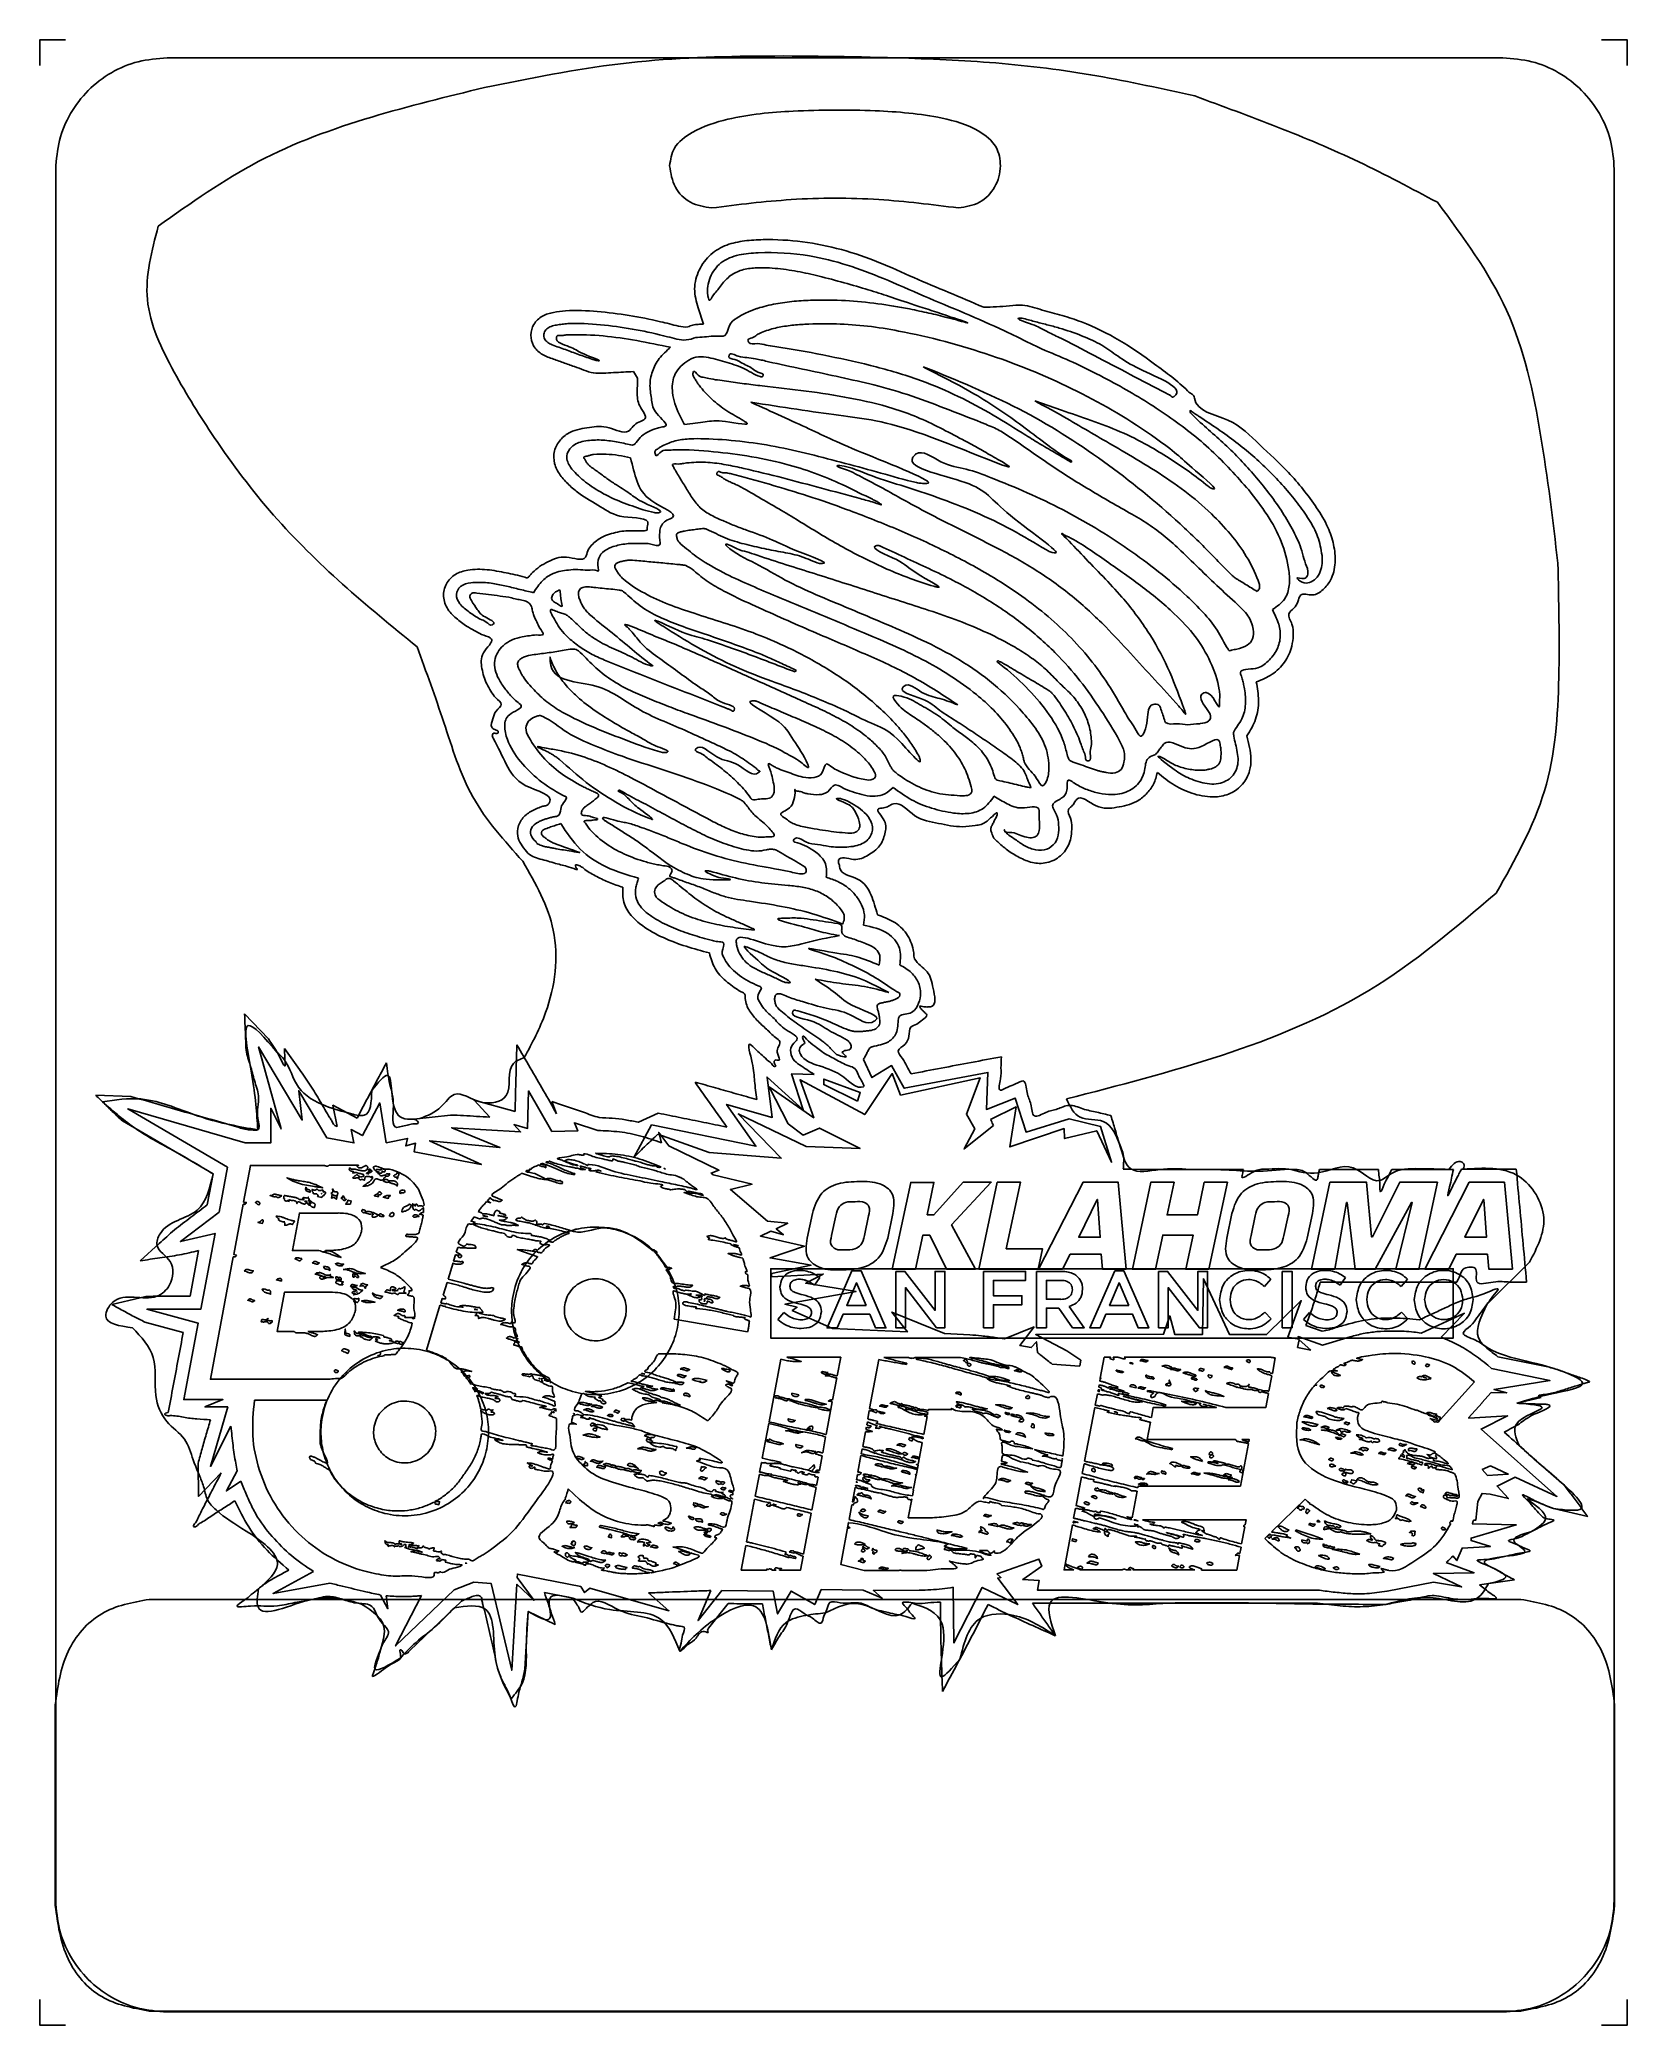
# Model space of a CAD drawing. Header units: inches. Extents: x 0.01 to 3.99, y 0.01 to 4.99.
import ezdxf

# ---------------------------------------------------------------- set-up
doc = ezdxf.new("R2010")
doc.units = ezdxf.units.IN
for name, color, linetype in [('Border', 7, 'CONTINUOUS'), ('Logo', 7, 'CONTINUOUS'), ('outline', 7, 'CONTINUOUS'), ('outline_2', 7, 'CONTINUOUS'), ('pcb_outline', 7, 'CONTINUOUS'), ('Tornado', 7, 'CONTINUOUS')]:
    doc.layers.add(name, color=color, linetype=linetype)

msp = doc.modelspace()

# ---------------------------------------------------------------- linework, layer by layer
at = {"layer": 'Border', "color": 7}
for points in [[(0.280138, 1.075567), (3.72736, 1.075567)], [(0.044436, 0.306009), (0.044436, 0.810649)], [(3.963063, 0.810649), (3.963063, 0.306009)], [(3.72736, 0.041091), (0.280138, 0.041091)]]:
    msp.add_lwpolyline(points, dxfattribs=at)
msp.add_lwpolyline([(0.280138, 1.075567)], close=True, dxfattribs=at)
for points, knots in [([(0.044436, 0.810649), (0.050586, 0.856682), (0.062412, 0.945195), (0.153934, 1.052563), (0.23836, 1.067952), (0.280138, 1.075567)], [0, 0, 0, 0, 0.137702, 0.264778, 0.389261, 0.389261, 0.389261, 0.389261]), ([(3.72736, 1.075567), (3.769138, 1.067952), (3.853564, 1.052563), (3.945086, 0.945195), (3.956912, 0.856682), (3.963063, 0.810649)], [0, 0, 0, 0, 0.124483, 0.251559, 0.389261, 0.389261, 0.389261, 0.389261]), ([(0.280138, 0.041091), (0.23836, 0.048706), (0.153934, 0.064096), (0.062412, 0.171463), (0.050586, 0.259976), (0.044436, 0.306009)], [0, 0, 0, 0, 0.124483, 0.251559, 0.389261, 0.389261, 0.389261, 0.389261]), ([(3.963063, 0.306009), (3.956912, 0.259976), (3.945086, 0.171463), (3.853564, 0.064096), (3.769138, 0.048706), (3.72736, 0.041091)], [0, 0, 0, 0, 0.137702, 0.264778, 0.389261, 0.389261, 0.389261, 0.389261])]:
    msp.add_open_spline(points, degree=3, knots=knots, dxfattribs=at)
at = {"layer": 'Logo', "color": 7}
for points in [[(1.407505, 2.253815), (1.348764, 2.273178), (1.357225, 2.252513), (1.292465, 2.251374), (1.233724, 2.353071), (1.231284, 2.259022), (1.196788, 2.268622), (1.213548, 2.250072), (1.040744, 2.260486), (1.161641, 2.210858), (0.985095, 2.227943), (1.115267, 2.168389), (1.114942, 2.168226), (0.946043, 2.200444), (0.949948, 2.221597), (0.925053, 2.214926), (0.929609, 2.233963), (0.876075, 2.222899), (0.859804, 2.322969), (0.816359, 2.24096), (0.787884, 2.256093), (0.794718, 2.222736), (0.726377, 2.235591), (0.656247, 2.353559), (0.66487, 2.280012), (0.555363, 2.463881), (0.611662, 2.257883), (0.585953, 2.309464), (0.585953, 2.222736), (0.521843, 2.222736), (0.226515, 2.307836), (0.476934, 2.161555), (0.455781, 2.048793), (0.358802, 1.974432), (0.445855, 1.99526), (0.410058, 1.80472), (0.274678, 1.80472), (0.403386, 1.769736), (0.367264, 1.577569), (0.465544, 1.577569), (0.420472, 1.559345), (0.477585, 1.559345), (0.434302, 1.409809), (0.485883, 1.510693)], [(2.342794, 1.740447), (2.279009, 1.743376), (2.146884, 1.79756), (2.185611, 1.747769), (1.997837, 1.756556), (1.896465, 1.801791), (1.908506, 1.809601), (1.877915, 1.817086), (2.056903, 1.849304), (1.93031, 1.869806), (1.974243, 1.892912), (1.844071, 1.886403), (1.843908, 1.894376), (1.94349, 1.915041), (1.840491, 1.933753), (1.927056, 1.963042), (1.816409, 1.988263), (1.842443, 2.000467), (1.87401, 1.99168), (1.856112, 2.006975), (1.885075, 2.020481), (1.834145, 2.025687), (1.740746, 2.105581), (1.795256, 2.118761), (1.697952, 2.142192), (1.69242, 2.146911), (1.711946, 2.15407), (1.586166, 2.215088), (1.560783, 2.248771), (1.567454, 2.222899)], [(1.403925, 2.195888), (1.401484, 2.196539)], [(0.718892, 2.166111), (0.713685, 2.166111), (0.711733, 2.165623), (0.711895, 2.166111), (0.534535, 2.166111), (0.517125, 2.073689)], [(0.806596, 2.166274), (0.732723, 2.166274)], [(0.78349, 2.158301), (0.783978, 2.159602), (0.78528, 2.159277)], [(0.784466, 2.153419), (0.784141, 2.153419), (0.784141, 2.153907)], [(0.795694, 2.147724), (0.791789, 2.147073), (0.794229, 2.150165), (0.794229, 2.150165)], [(0.80383, 2.162369), (0.802528, 2.163996), (0.804481, 2.164809)], [(0.825796, 2.165623), (0.824332, 2.165623)], [(0.8284, 2.156023), (0.829376, 2.157162), (0.827749, 2.157324), (0.828888, 2.159277)], [(0.832793, 2.153257), (0.831491, 2.153907)], [(0.831654, 2.154558), (0.832468, 2.156836)], [(0.832305, 2.151629), (0.832793, 2.153257)], [(0.835234, 2.148212), (0.834583, 2.152606), (0.832468, 2.148701)], [(0.843207, 2.161555), (0.843207, 2.16188)], [(0.849227, 2.152931), (0.849227, 2.15228)], [(0.850204, 2.150979), (0.849553, 2.151141)], [(0.857851, 2.146911), (0.85655, 2.147399), (0.8572, 2.150328)], [(0.862082, 2.15407), (0.860292, 2.154558), (0.860292, 2.154558), (0.858665, 2.154884)], [(0.874286, 2.156674), (0.872821, 2.150165), (0.871845, 2.150002)], [(0.874448, 2.156836), (0.872496, 2.156674)], [(0.884537, 2.156999), (0.882096, 2.156511)], [(0.902761, 2.145934), (0.903249, 2.147724), (0.905039, 2.146911)], [(1.235026, 2.153094), (1.234375, 2.151792), (1.232911, 2.152443)], [(1.236165, 2.156511), (1.235189, 2.156023)], [(1.24007, 2.158463), (1.239419, 2.156023), (1.23828, 2.156023)], [(1.260898, 2.165948), (1.258945, 2.16725)], [(1.277332, 2.162369), (1.276844, 2.160091), (1.274891, 2.161392)], [(1.283515, 2.17441), (1.282539, 2.173921), (1.281725, 2.174735)], [(1.281888, 2.171806), (1.281888, 2.172457)], [(1.323381, 2.176688), (1.32631, 2.178315)], [(1.326472, 2.175711), (1.323381, 2.17685)], [(1.349578, 2.145609), (1.34909, 2.14268)], [(1.368616, 2.163345), (1.363246, 2.164809)], [(1.367965, 2.158301), (1.376751, 2.155697), (1.368616, 2.155535), (1.369266, 2.155046), (1.367151, 2.155535)], [(1.372195, 2.192634), (1.372033, 2.191332), (1.370731, 2.191495)], [(1.386677, 2.153419), (1.385375, 2.153907), (1.385701, 2.155209)], [(1.388304, 2.156999), (1.389118, 2.156999), (1.389606, 2.156999)], [(1.405715, 2.148863), (1.403437, 2.149514), (1.404901, 2.151304)], [(1.444766, 2.177664), (1.444116, 2.177013), (1.443302, 2.177176)], [(1.517338, 2.16123), (1.51685, 2.161392)], [(1.554111, 2.164158), (1.553623, 2.164972), (1.552647, 2.164972)], [(1.566315, 2.162531), (1.566152, 2.162369)], [(0.637046, 2.128849), (0.626632, 2.13487), (0.638185, 2.131453)], [(0.673332, 2.106394), (0.67382, 2.111113), (0.676098, 2.106883)], [(0.685047, 2.100049), (0.684559, 2.098421), (0.682932, 2.099072)], [(0.690254, 2.103954), (0.690905, 2.106232), (0.692695, 2.104605)], [(0.693183, 2.09533), (0.692044, 2.095818), (0.692369, 2.09712)], [(0.701482, 2.106232), (0.702946, 2.10672), (0.703597, 2.105418)], [(0.707014, 2.114205), (0.716451, 2.109649), (0.706038, 2.111439)], [(0.713522, 2.103466), (0.716614, 2.104279), (0.716289, 2.103466), (0.717265, 2.099723)], [(0.717428, 2.09891), (0.718079, 2.09891), (0.718892, 2.101676), (0.720682, 2.099398), (0.721007, 2.099072), (0.721821, 2.099886), (0.722797, 2.09891)], [(0.739069, 2.094679), (0.73793, 2.095492), (0.738743, 2.096794)], [(0.74216, 2.100049), (0.741347, 2.107045), (0.744927, 2.100862)], [(0.752412, 2.09956), (0.753062, 2.099398), (0.753388, 2.098747)], [(0.796507, 2.134219), (0.792277, 2.134056), (0.793741, 2.136497)], [(0.801389, 2.142355), (0.802202, 2.143168), (0.803179, 2.142517)], [(0.807409, 2.138938), (0.809199, 2.137799), (0.808711, 2.137473), (0.809199, 2.13731)], [(0.807409, 2.136334), (0.807409, 2.13666)], [(0.822867, 2.113717), (0.81766, 2.113554), (0.822867, 2.117134)], [(0.818962, 2.138287), (0.819125, 2.138775)], [(0.82303, 2.13731), (0.821077, 2.128849), (0.81945, 2.129663)], [(0.839302, 2.137148), (0.838488, 2.136171), (0.837349, 2.136822)], [(0.858177, 2.099072), (0.85899, 2.100211), (0.860129, 2.09956)], [(0.862895, 2.096469), (0.864197, 2.095981), (0.863709, 2.094679)], [(0.870706, 2.125595), (0.869079, 2.126083), (0.869729, 2.12771)], [(0.869567, 2.131615), (0.869241, 2.131127)], [(0.869404, 2.134219), (0.869567, 2.133893)], [(0.870055, 2.141216), (0.87217, 2.141866), (0.872821, 2.14089)], [(0.874123, 2.139588), (0.874123, 2.141053)], [(0.875587, 2.139426), (0.874123, 2.139588)], [(0.882421, 2.12413), (0.880957, 2.125107), (0.880957, 2.124619), (0.880631, 2.123805), (0.879818, 2.123642)], [(0.880957, 2.127059), (0.883072, 2.127222)], [(0.882096, 2.14447), (0.884374, 2.145121), (0.883886, 2.142843)], [(0.895439, 2.139263), (0.894788, 2.140077), (0.895601, 2.14089)], [(0.901296, 2.13666), (0.900645, 2.13666)], [(0.904062, 2.116808), (0.903574, 2.114205), (0.901622, 2.115995)], [(0.904876, 2.13666), (0.904225, 2.131941), (0.90211, 2.136334)], [(0.91171, 2.095004), (0.910571, 2.096632)], [(0.913012, 2.096469), (0.91171, 2.095004)], [(0.917568, 2.096957), (0.916266, 2.096957)], [(0.922775, 2.102327), (0.9231, 2.101838), (0.9231, 2.10135)], [(1.196788, 2.133243), (1.196951, 2.132592), (1.196462, 2.132917)], [(1.281725, 2.129663), (1.27782, 2.130476), (1.278797, 2.129825), (1.272125, 2.130639)], [(1.273102, 2.133568), (1.276519, 2.131453), (1.281563, 2.132754)], [(1.31313, 2.127873), (1.313618, 2.127873), (1.314106, 2.12771)], [(1.31557, 2.125269), (1.31557, 2.125107), (1.315733, 2.125107)], [(1.318662, 2.121039), (1.318174, 2.120225), (1.317197, 2.120225)], [(1.56664, 2.111764), (1.565176, 2.112903), (1.56664, 2.114042)], [(1.591373, 2.104605), (1.590885, 2.104605), (1.59056, 2.104767)], [(1.63433, 2.094353), (1.624567, 2.097933), (1.634981, 2.097282)], [(1.632703, 2.099886), (1.632052, 2.100049)], [(1.644256, 2.09956), (1.637422, 2.101188), (1.637422, 2.101188)], [(0.516474, 2.068644), (0.492717, 1.942214), (0.499551, 1.940587), (0.499226, 1.939123)], [(0.522169, 2.072875), (0.524121, 2.072875), (0.523633, 2.071085)], [(0.548854, 2.071573), (0.54739, 2.072387), (0.548366, 2.073851)], [(0.557478, 2.068156), (0.55699, 2.067343), (0.556176, 2.067343)], [(0.589208, 2.088496), (0.584326, 2.090123), (0.58937, 2.091425)], [(0.599459, 2.08817), (0.599296, 2.08817)], [(0.600761, 2.092726), (0.602062, 2.092238)], [(0.609384, 2.090611), (0.612639, 2.090611), (0.610849, 2.08817)], [(0.619636, 2.082638), (0.617846, 2.082963), (0.618334, 2.084591)], [(0.619473, 2.089635), (0.620124, 2.090448), (0.6211, 2.090286)], [(0.619961, 2.081662), (0.619961, 2.082475)], [(0.625331, 2.076455), (0.624842, 2.076292), (0.624354, 2.076455)], [(0.631188, 2.078245), (0.631677, 2.075478), (0.629073, 2.076455)], [(0.710268, 1.951326), (0.706363, 1.951815), (0.6403, 1.951815), (0.658036, 2.046352), (0.755015, 2.046352), (0.755015, 2.046515)], [(0.64209, 2.079384), (0.64209, 2.079546)], [(0.652992, 2.073526), (0.651691, 2.070109), (0.650877, 2.073689)], [(0.667637, 2.081336), (0.667149, 2.081499), (0.666823, 2.081824)], [(0.676911, 2.073689), (0.674796, 2.074014)], [(0.675284, 2.075804), (0.676586, 2.075478)], [(0.676423, 2.073526), (0.675284, 2.071899)], [(0.676586, 2.084102), (0.677237, 2.084102), (0.680003, 2.08638), (0.679678, 2.082963)], [(0.683583, 2.066529), (0.680979, 2.068156), (0.680654, 2.066692), (0.678539, 2.069295)], [(0.684396, 2.069133), (0.681467, 2.068482), (0.68163, 2.069783)], [(0.682607, 2.075967), (0.684885, 2.075478), (0.684396, 2.077594), (0.687976, 2.074502)], [(0.683257, 2.073363), (0.68521, 2.074828), (0.685698, 2.0732)], [(0.696925, 2.068482), (0.697251, 2.067994), (0.695461, 2.060183), (0.694159, 2.060346)], [(0.714499, 2.087357), (0.714499, 2.085404), (0.703434, 2.088008), (0.70441, 2.089797)], [(0.713197, 2.095492), (0.71336, 2.095492), (0.71336, 2.09533), (0.713522, 2.095167)], [(0.713848, 2.094679), (0.713522, 2.094679)], [(0.740696, 2.084591), (0.738255, 2.08394), (0.740371, 2.093214), (0.74216, 2.091913)], [(0.750784, 2.08996), (0.7529, 2.090286), (0.750784, 2.081011), (0.748832, 2.082638)], [(0.753225, 2.091425), (0.753062, 2.090936), (0.752574, 2.090611)], [(0.764778, 2.082475), (0.762825, 2.082638), (0.763313, 2.084591)], [(0.767381, 2.086055), (0.767544, 2.08996), (0.770148, 2.086543)], [(0.772914, 2.081174), (0.77568, 2.080523), (0.773565, 2.07857)], [(0.779748, 2.068644), (0.776493, 2.068644), (0.774378, 2.068482), (0.775192, 2.070597)], [(0.779097, 2.07678), (0.779097, 2.07857), (0.788209, 2.076455), (0.786582, 2.069458), (0.785768, 2.069133)], [(0.81522, 2.054325), (0.816033, 2.055464), (0.817172, 2.054651)], [(0.825308, 2.04619), (0.820915, 2.047329), (0.824332, 2.049119)], [(0.856061, 2.089472), (0.856387, 2.087357), (0.845973, 2.089797), (0.84939, 2.09175)], [(0.859316, 2.092075), (0.857526, 2.092075)], [(0.881608, 2.084591), (0.881282, 2.082963), (0.86859, 2.085892), (0.873472, 2.088333)], [(0.882421, 2.090611), (0.886326, 2.090123), (0.883235, 2.087845)], [(0.893811, 2.047003), (0.894462, 2.046841), (0.894788, 2.04619)], [(0.917405, 2.049607), (0.915453, 2.049281), (0.915615, 2.051234)], [(0.933351, 2.067994), (0.93449, 2.069295), (0.935629, 2.067994)], [(0.93807, 2.066366), (0.940023, 2.066041), (0.939372, 2.064414)], [(0.942789, 2.066041), (0.942952, 2.066692), (0.942789, 2.069783), (0.944416, 2.067668), (0.945718, 2.068319), (0.94588, 2.066041), (0.94588, 2.065878)], [(0.942952, 2.062787), (0.942952, 2.064739)], [(0.948158, 2.054325), (0.947345, 2.053512), (0.946369, 2.054)], [(0.94946, 2.066366), (0.949135, 2.066855), (0.949297, 2.067343)], [(0.958409, 2.051559), (0.957759, 2.051234), (0.957108, 2.051559)], [(0.968823, 2.047654), (0.969311, 2.047654)], [(1.106969, 2.050095), (1.113152, 2.04798)], [(1.130237, 2.077268), (1.138373, 2.072387), (1.128285, 2.075153)], [(1.138536, 2.083126), (1.138536, 2.08394)], [(1.144393, 2.077756), (1.143254, 2.080197)], [(1.165546, 2.079546), (1.167662, 2.07857), (1.165872, 2.076943)], [(0.565126, 2.021457), (0.564638, 2.020155), (0.553573, 2.022759), (0.558617, 2.024548)], [(0.564638, 2.029267), (0.565777, 2.029593), (0.566428, 2.028616)], [(0.601249, 2.036101), (0.599622, 2.038542), (0.602388, 2.038379)], [(0.60613, 2.028291), (0.605317, 2.028779), (0.605479, 2.029755)], [(0.620775, 2.021294), (0.619961, 2.021945), (0.620286, 2.022921)], [(0.6211, 2.024223), (0.620612, 2.024223)], [(0.62289, 2.015599), (0.6211, 2.015599), (0.621425, 2.017389)], [(0.640951, 2.018691), (0.6403, 2.017389), (0.638999, 2.01804)], [(0.643555, 2.026338), (0.645833, 2.02585), (0.644531, 2.023898)], [(0.814081, 2.000467), (0.813755, 1.999002)], [(0.842556, 2.035939), (0.84158, 2.035939), (0.841254, 2.036915)], [(0.854109, 2.042447), (0.855899, 2.041634), (0.854597, 2.040169)], [(0.858665, 2.039518), (0.858177, 2.040169), (0.858339, 2.040657)], [(0.885187, 2.038379), (0.883886, 2.03903), (0.884374, 2.040332)], [(0.943277, 2.037566), (0.942626, 2.038542), (0.94344, 2.039518)], [(0.954667, 2.03724), (0.952226, 2.036752)], [(0.955481, 2.040006), (0.958572, 2.037728), (0.954667, 2.03724)], [(0.962966, 2.042773), (0.959223, 2.043098), (0.962315, 2.045376)], [(0.966708, 2.029755), (0.967033, 2.03122)], [(1.096718, 2.036427), (1.089396, 2.025687), (1.099159, 2.023409), (1.096555, 2.021457)], [(1.098508, 2.015762), (1.092162, 2.019016)], [(1.093301, 2.019992), (1.099647, 2.019504)], [(1.111362, 2.031545), (1.110711, 2.03122), (1.11006, 2.031545)], [(1.123078, 2.039193), (1.119173, 2.040169)], [(1.146834, 2.041471), (1.146183, 2.041796), (1.146834, 2.041959)], [(1.174496, 2.042284), (1.176774, 2.040983), (1.174496, 2.039681)], [(1.177262, 2.03545), (1.180191, 2.034962), (1.178076, 2.032847)], [(1.201344, 2.018365), (1.208015, 2.014786), (1.20053, 2.015436)], [(1.203297, 2.027966), (1.201832, 2.028454), (1.202483, 2.029918)], [(1.215012, 2.0348), (1.216151, 2.036264), (1.21729, 2.034962)], [(1.250159, 2.016413), (1.244464, 2.018691), (1.245765, 2.018528)], [(1.24967, 2.028128), (1.250484, 2.029105), (1.25146, 2.028454)], [(1.253738, 2.015762), (1.252762, 2.016087), (1.252274, 2.015274), (1.251135, 2.015762)], [(1.253901, 2.017877), (1.254552, 2.017877)], [(1.273264, 2.019667), (1.273264, 2.019667), (1.27359, 2.020481), (1.273752, 2.019667), (1.273915, 2.019667)], [(1.286607, 2.008602), (1.285468, 2.00844)], [(1.934008, 1.983539), (1.94706, 2.045316)], [(2.005647, 2.039226), (1.995206, 1.98992)], [(2.077576, 1.98992), (2.088017, 2.039226)], [(2.149215, 2.045316), (2.136163, 1.983539)], [(2.988287, 1.983539), (3.001339, 2.045316)], [(3.059926, 2.039226), (3.049485, 1.98992)], [(3.131855, 1.98992), (3.142296, 2.039226)], [(3.203493, 2.045316), (3.190442, 1.983539)], [(0.723123, 1.947259), (0.718404, 1.948235), (0.720031, 1.948886)], [(0.721496, 1.949537), (0.72296, 1.950187)], [(0.73435, 1.95214), (0.723774, 1.95214), (0.72296, 1.950838)], [(0.927005, 1.991354), (0.927168, 1.992982)], [(0.927656, 1.987287), (0.927168, 1.987449)], [(0.94946, 1.992005), (0.954179, 1.993958)], [(1.055713, 1.959788), (1.052134, 1.947909)], [(1.077517, 1.967598), (1.078168, 1.968574), (1.079307, 1.968249)], [(1.101111, 1.959462), (1.101111, 1.957835), (1.099484, 1.957835)], [(1.191418, 1.986636), (1.191093, 1.985822), (1.190117, 1.985822)], [(1.214036, 1.951489), (1.205249, 1.955069), (1.214687, 1.954255)], [(1.237629, 1.994772), (1.237955, 1.994772), (1.23828, 1.994772)], [(1.252274, 1.948723), (1.244789, 1.950513), (1.24544, 1.95214)], [(1.255528, 1.949374), (1.25504, 1.948235)], [(1.263013, 1.970201), (1.2622, 1.970852), (1.262525, 1.971829)], [(1.28498, 1.978825), (1.286607, 1.977849), (1.285142, 1.976547)], [(1.546626, 1.951652), (1.547115, 1.952628), (1.548579, 1.954581), (1.549718, 1.952465)], [(1.68347, 1.985659), (1.682006, 1.987124), (1.683958, 1.987937)], [(1.688026, 1.979314), (1.685423, 1.979639), (1.68705, 1.981754)], [(1.729682, 1.981754), (1.729682, 1.981266)], [(1.742048, 1.966784), (1.743024, 1.9689)], [(1.759784, 1.964995), (1.749045, 1.967435)], [(0.491578, 1.936357), (0.434302, 1.628499), (0.711733, 1.628499)], [(0.522006, 1.900071), (0.519891, 1.900234), (0.520867, 1.902186)], [(0.539254, 1.901373), (0.541695, 1.901373), (0.540718, 1.899095)], [(0.648762, 1.930662), (0.646646, 1.931475), (0.648274, 1.933102)], [(0.661616, 1.931963), (0.663731, 1.931963)], [(0.663731, 1.931963), (0.662918, 1.929848)], [(0.69302, 1.920248), (0.690905, 1.920573), (0.691881, 1.922363)], [(0.705549, 1.921549), (0.70799, 1.920899), (0.7062, 1.919109)], [(0.707177, 1.896166), (0.707502, 1.89763), (0.708966, 1.897142)], [(0.718567, 1.911787), (0.720357, 1.911949), (0.721007, 1.911949)], [(0.718892, 1.909997), (0.718567, 1.911787)], [(0.727841, 1.904952), (0.726214, 1.904952)], [(0.734513, 1.904952), (0.734513, 1.902024), (0.732072, 1.903813)], [(0.750133, 1.917319), (0.748506, 1.918946), (0.750784, 1.91976)], [(0.756805, 1.938635), (0.7625, 1.934241), (0.755503, 1.936031)], [(0.765754, 1.917644), (0.769171, 1.91797), (0.767056, 1.915204)], [(0.768195, 1.904627), (0.777795, 1.906092)], [(0.777632, 1.903325), (0.768195, 1.904627)], [(0.813755, 1.896654), (0.823193, 1.894376), (0.81343, 1.893725), (0.811315, 1.893725)], [(1.043998, 1.921061), (1.031632, 1.880545)], [(1.050181, 1.941401), (1.0453, 1.925292)], [(1.060269, 1.943679), (1.063198, 1.941564), (1.060758, 1.941075), (1.064988, 1.940099), (1.065151, 1.93896)], [(1.067104, 1.924478), (1.06808, 1.924804), (1.068731, 1.923828)], [(1.219731, 1.91618), (1.216639, 1.917156), (1.219405, 1.918946)], [(1.555739, 1.944818), (1.55525, 1.944004), (1.554274, 1.944004), (1.553949, 1.944004)], [(1.578193, 1.909509), (1.578356, 1.909834), (1.580634, 1.909834)], [(1.589583, 1.908695), (1.593326, 1.907393), (1.589746, 1.905929)], [(1.741234, 1.941889), (1.735051, 1.944655), (1.742862, 1.944818)], [(1.77215, 1.932777), (1.76434, 1.934729)], [(1.778659, 1.898444), (1.778984, 1.899746), (1.780286, 1.899583)], [(2.510066, 1.899746), (2.573362, 1.899746)], [(2.592074, 1.811716), (2.630313, 1.75802), (2.601024, 1.75802), (2.566203, 1.807486), (2.534961, 1.807486), (2.534961, 1.75802), (2.510066, 1.75802), (2.510066, 1.899746)], [(0.5648, 1.853046), (0.563987, 1.854673), (0.565777, 1.855162)], [(0.580909, 1.852721), (0.581723, 1.853372), (0.582536, 1.852883)], [(0.612964, 1.87664), (0.612639, 1.875338), (0.599947, 1.878267), (0.602225, 1.88022)], [(0.645019, 1.748583), (0.602062, 1.748583), (0.620612, 1.847677), (0.73435, 1.847677)], [(0.700343, 1.892423), (0.697088, 1.893074), (0.699692, 1.89519)], [(0.709129, 1.883474), (0.708966, 1.883962), (0.709129, 1.88445)], [(0.719868, 1.88445), (0.725238, 1.885264)], [(0.728818, 1.88445), (0.721007, 1.881521)], [(0.733862, 1.890796), (0.735489, 1.891935), (0.73614, 1.889983)], [(0.736628, 1.886891), (0.743462, 1.884613), (0.736303, 1.883962), (0.734513, 1.883962)], [(0.749483, 1.871108), (0.748669, 1.871759), (0.749157, 1.872735)], [(0.749645, 1.885264), (0.750133, 1.886077), (0.75111, 1.886077)], [(0.75534, 1.879732), (0.754039, 1.876803), (0.752737, 1.879406), (0.750947, 1.877616), (0.751435, 1.880545)], [(0.762825, 1.879569), (0.762337, 1.877779), (0.76071, 1.87843)], [(0.764778, 1.874199), (0.76852, 1.873386), (0.765266, 1.871433)], [(0.766893, 1.868667), (0.767056, 1.865738)], [(0.788697, 1.861833), (0.786582, 1.861833), (0.78707, 1.863785)], [(0.790975, 1.856301), (0.789511, 1.858579), (0.791951, 1.859067)], [(0.791301, 1.84491), (0.789999, 1.845561), (0.79065, 1.846863)], [(0.79244, 1.892261), (0.792602, 1.893725), (0.794067, 1.893562)], [(0.795531, 1.886728), (0.795043, 1.884776), (0.793253, 1.885589)], [(0.797646, 1.849141), (0.79846, 1.85028), (0.798948, 1.849955)], [(0.798785, 1.865087), (0.803341, 1.864599), (0.799274, 1.862321)], [(0.806596, 1.885589), (0.80627, 1.885101)], [(0.806433, 1.886077), (0.806596, 1.885589)], [(0.81522, 1.86346), (0.810013, 1.862484), (0.813918, 1.866063), (0.814081, 1.866226), (0.81164, 1.867202)], [(0.81164, 1.867202), (0.815057, 1.868504)], [(0.81343, 1.852883), (0.816521, 1.852558), (0.814406, 1.85028)], [(0.824495, 1.86167), (0.824169, 1.856951), (0.821728, 1.861019)], [(0.826447, 1.866226), (0.829539, 1.865901), (0.827261, 1.863623)], [(0.875099, 1.847839), (0.872821, 1.848165), (0.874123, 1.85028)], [(0.886164, 1.851419), (0.886977, 1.851419)], [(0.887465, 1.859392), (0.887628, 1.85988), (0.888116, 1.860206)], [(0.893811, 1.852395), (0.8943, 1.853046), (0.895927, 1.853209), (0.896415, 1.852558)], [(0.898367, 1.858416), (0.900483, 1.857277), (0.899669, 1.855975)], [(0.905852, 1.851744), (0.90569, 1.851744), (0.903737, 1.852395), (0.904876, 1.854023)], [(0.920009, 1.859555), (0.921798, 1.861345), (0.922612, 1.859067)], [(0.921798, 1.847351), (0.926029, 1.843771), (0.920659, 1.844585)], [(0.93205, 1.839378), (0.929609, 1.840029), (0.931073, 1.842307), (0.933189, 1.844422), (0.933839, 1.847514), (0.933514, 1.851256), (0.935467, 1.850931)], [(1.028865, 1.871921), (1.019102, 1.839704)], [(1.140488, 1.858741), (1.140814, 1.858904), (1.145858, 1.857765), (1.145858, 1.856138)], [(1.604716, 1.860857), (1.604065, 1.859718), (1.602926, 1.860043)], [(1.642954, 1.865087), (1.64572, 1.864924), (1.64393, 1.862646)], [(1.771337, 1.861019), (1.765479, 1.862321), (1.771337, 1.863948)], [(1.865549, 1.860531), (1.865549, 1.860857)], [(1.890445, 1.863135), (1.890445, 1.862809)], [(1.965294, 1.884125), (1.951951, 1.86525)], [(3.298423, 1.73524), (3.229106, 1.714412), (3.1676, 1.736054), (3.169552, 1.729545), (3.141402, 1.734101), (3.17541, 1.826198), (3.08852, 1.740772), (2.995284, 1.740772), (2.929709, 1.881359), (2.927269, 1.740772), (2.857952, 1.740772), (2.844934, 1.787797), (2.829476, 1.741749), (2.508439, 1.740772), (2.586705, 1.700094), (2.621363, 1.676337), (2.61876, 1.662343), (2.618597, 1.662343), (2.618434, 1.661855), (2.549768, 1.666249)], [(2.571247, 1.877128), (2.534961, 1.877128), (2.534961, 1.829615), (2.571409, 1.829615), (2.571409, 1.829452)], [(2.600536, 1.853209), (2.600536, 1.853697)], [(2.625919, 1.854999), (2.625919, 1.854673)], [(3.098934, 1.880057), (3.082987, 1.86167)], [(3.186637, 1.860531), (3.186637, 1.860857)], [(3.21137, 1.863135), (3.21137, 1.862809)], [(3.286382, 1.884125), (3.273039, 1.86525)], [(3.442426, 1.880057), (3.42648, 1.86167)], [(0.531118, 1.826686), (0.527864, 1.827012), (0.530305, 1.82929)], [(0.542183, 1.827174), (0.5456, 1.826849), (0.542996, 1.824571)], [(0.585465, 1.844748), (0.585303, 1.842307), (0.58335, 1.843283)], [(0.792277, 1.829127), (0.79309, 1.829778)], [(0.794067, 1.827337), (0.793741, 1.827337)], [(0.80204, 1.842632), (0.793904, 1.84068), (0.79846, 1.843771)], [(0.798135, 1.799675), (0.797809, 1.798211)], [(0.80383, 1.82213), (0.803179, 1.821479), (0.802202, 1.821642)], [(0.804969, 1.83108), (0.806759, 1.832056), (0.807084, 1.830103)], [(0.818962, 1.823595), (0.814081, 1.82571), (0.81945, 1.826361)], [(0.838325, 1.824571), (0.848088, 1.822618), (0.838163, 1.821642)], [(0.84337, 1.841005), (0.84158, 1.845724), (0.845648, 1.842795)], [(0.865011, 1.8371), (0.867126, 1.836449), (0.865824, 1.834659)], [(0.894137, 1.844585), (0.893486, 1.844748), (0.893323, 1.84491), (0.893161, 1.843934), (0.891859, 1.843934)], [(0.899018, 1.844748), (0.897879, 1.845236)], [(0.910571, 1.800652), (0.904388, 1.802116), (0.908781, 1.803906)], [(0.906829, 1.844097), (0.906829, 1.843771), (0.906666, 1.843121)], [(0.923914, 1.797723), (0.922124, 1.798048)], [(0.923751, 1.79935), (0.923914, 1.797723)], [(1.01178, 1.815133), (1.010967, 1.814157), (0.976796, 1.701883)], [(1.016499, 1.831405), (1.012919, 1.81969)], [(1.025123, 1.831568), (1.024797, 1.830591), (1.023658, 1.830591), (1.022682, 1.830591)], [(1.03456, 1.807974), (1.024472, 1.810415), (1.024472, 1.811716)], [(1.027238, 1.817737), (1.027075, 1.819527), (1.029353, 1.81855)], [(1.065639, 1.810903), (1.061083, 1.813506), (1.06629, 1.813832)], [(1.104854, 1.803418), (1.105667, 1.803418)], [(1.110386, 1.808625), (1.111199, 1.808625), (1.111525, 1.807811)], [(1.118196, 1.798862), (1.11901, 1.796909), (1.116895, 1.796747)], [(1.621801, 1.817086), (1.620988, 1.817574), (1.62115, 1.81855)], [(1.63791, 1.839215), (1.63433, 1.84068), (1.638073, 1.841982)], [(1.659226, 1.840354), (1.655321, 1.840354), (1.653856, 1.840354)], [(1.656297, 1.806347), (1.654019, 1.80651), (1.654995, 1.808625)], [(1.66248, 1.827012), (1.662643, 1.829127), (1.664595, 1.828313)], [(1.664433, 1.838727), (1.668012, 1.839053)], [(1.668338, 1.838239), (1.664758, 1.835798)], [(1.675985, 1.828151), (1.676474, 1.8275), (1.676148, 1.826849)], [(1.677124, 1.841656), (1.67745, 1.843446), (1.679077, 1.842795)], [(1.680379, 1.818062), (1.679728, 1.8179), (1.67924, 1.8179)], [(1.682657, 1.824408), (1.682657, 1.823107)], [(1.683958, 1.824571), (1.68347, 1.824571)], [(1.696813, 1.822293), (1.696813, 1.821317), (1.695999, 1.820829)], [(1.712434, 1.834985), (1.714549, 1.833846), (1.712596, 1.832381)], [(1.860017, 1.778685), (1.874987, 1.796584)], [(1.944792, 1.796096), (1.944792, 1.796584)], [(1.969524, 1.799025), (1.969524, 1.798699)], [(2.970388, 1.828476), (2.970388, 1.828802)], [(2.996423, 1.82929), (2.996423, 1.828964)], [(3.083964, 1.796909), (3.09991, 1.780638)], [(3.180942, 1.778685), (3.195912, 1.796584)], [(3.265717, 1.796096), (3.265717, 1.796584)], [(3.29045, 1.799025), (3.29045, 1.798699)], [(3.313881, 1.828476), (3.313881, 1.828802)], [(3.339915, 1.82929), (3.339915, 1.828964)], [(3.427456, 1.796909), (3.443403, 1.780638)], [(3.459349, 1.828476), (3.459349, 1.828802)], [(3.485546, 1.82929), (3.485546, 1.828964)], [(3.581548, 1.828476), (3.581548, 1.828802)], [(3.607583, 1.82929), (3.607583, 1.828964)], [(0.563661, 1.772827), (0.561709, 1.773153), (0.56236, 1.774943), (0.562848, 1.775919), (0.562685, 1.776733)], [(0.573424, 1.778197), (0.579282, 1.781614), (0.575377, 1.776082)], [(0.578794, 1.771363), (0.578306, 1.772177), (0.575702, 1.772827), (0.577655, 1.77478)], [(0.584326, 1.770549), (0.584326, 1.770224), (0.584652, 1.768597), (0.582699, 1.768597)], [(0.58693, 1.775431), (0.58872, 1.776082), (0.589045, 1.774129)], [(0.717102, 1.749071), (0.679678, 1.749071), (0.679678, 1.748257)], [(0.771937, 1.744352), (0.773076, 1.754766), (0.774866, 1.744352)], [(0.796019, 1.744678), (0.795531, 1.750047), (0.798785, 1.745817)], [(0.816033, 1.743701), (0.806108, 1.746793), (0.816521, 1.74663)], [(0.907805, 1.78617), (0.895764, 1.788936), (0.898205, 1.790889)], [(0.907968, 1.782265), (0.90569, 1.783241), (0.906503, 1.784706)], [(0.920497, 1.788611), (0.920822, 1.788774), (0.92131, 1.788774)], [(0.941487, 1.769573), (0.939534, 1.770061)], [(0.93986, 1.784218), (0.944091, 1.784706), (0.941487, 1.781939)], [(1.103389, 1.788448), (1.099484, 1.788774), (1.102576, 1.791052)], [(1.103226, 1.794957), (1.103552, 1.796096)], [(1.106481, 1.796258), (1.104854, 1.796258), (1.105504, 1.796096)], [(1.110223, 1.782102), (1.107945, 1.781126), (1.108108, 1.78438)], [(1.14537, 1.789262), (1.146183, 1.789262), (1.146671, 1.788611)], [(1.166197, 1.765831), (1.163268, 1.766481), (1.165546, 1.768434)], [(1.172706, 1.780475), (1.175635, 1.779661), (1.173194, 1.777872)], [(1.189791, 1.7712), (1.190442, 1.772177), (1.191581, 1.771851)], [(1.599834, 1.779824), (1.784191, 1.747769)], [(1.750346, 1.786984), (1.748719, 1.787472), (1.749207, 1.788611)], [(2.512344, 1.696188), (2.509903, 1.723036), (2.496886, 1.708229), (2.468573, 1.713436), (2.503882, 1.760136), (2.429684, 1.730359)], [(3.527364, 1.734264), (3.585453, 1.794469), (3.476596, 1.744189)], [(0.701482, 1.741261), (0.703597, 1.740447), (0.70197, 1.73882)], [(0.764941, 1.699931), (0.763639, 1.700744), (0.764452, 1.702046)], [(0.781049, 1.701721), (0.782351, 1.701395), (0.782026, 1.699768)], [(0.784629, 1.737681), (0.784141, 1.736379), (0.782839, 1.736705)], [(0.810826, 1.742074), (0.811803, 1.741749), (0.811803, 1.741749), (0.812942, 1.741423)], [(0.812779, 1.735566), (0.810826, 1.735077), (0.81164, 1.73703)], [(0.811152, 1.739145), (0.810989, 1.739145)], [(0.837186, 1.732962), (0.838, 1.736542)], [(0.839953, 1.733776), (0.838651, 1.733125), (0.840929, 1.733288), (0.839627, 1.730847)], [(0.850854, 1.723687), (0.848739, 1.724664), (0.850692, 1.726128)], [(0.851017, 1.728569), (0.849715, 1.729057), (0.850204, 1.730359)], [(0.868753, 1.738332), (0.869079, 1.738494)], [(0.869079, 1.738494), (0.869404, 1.737681)], [(0.887628, 1.730359), (0.888767, 1.730196), (0.88893, 1.729057)], [(0.8943, 1.722548), (0.895927, 1.720758), (0.893649, 1.720108)], [(0.899506, 1.719782), (0.897554, 1.719782), (0.897879, 1.721572)], [(0.907154, 1.723525), (0.908293, 1.723199), (0.908293, 1.72206)], [(0.909432, 1.722711), (0.90992, 1.723525), (0.910897, 1.723525)], [(0.917731, 1.720758), (0.921636, 1.720758)], [(0.921148, 1.720108), (0.918544, 1.718155)], [(1.180354, 1.731335), (1.178076, 1.732311), (1.180028, 1.733776)], [(1.198252, 1.714575), (1.196625, 1.714575), (1.196788, 1.716202)], [(1.197764, 1.731986), (1.198415, 1.732962)], [(1.199391, 1.721572), (1.199229, 1.724989), (1.201832, 1.722874)], [(1.206225, 1.720758), (1.207202, 1.720758), (1.210456, 1.720758)], [(1.209642, 1.722711), (1.20769, 1.723199)], [(0.746228, 1.650953), (0.746391, 1.651279), (0.746716, 1.651442)], [(0.753876, 1.650303), (0.755015, 1.649977), (0.755015, 1.648838)], [(0.781375, 1.696351), (0.780236, 1.693748)], [(0.855248, 1.688703), (0.853946, 1.689192)], [(0.862082, 1.695212), (0.861919, 1.69391)], [(0.871357, 1.688215), (0.871357, 1.688866), (0.871682, 1.689842), (0.872821, 1.689842)], [(1.064012, 1.648187), (1.064337, 1.648025), (1.064012, 1.647862)], [(1.076704, 1.652418), (1.09086, 1.647862), (1.076053, 1.649489), (1.076053, 1.649489)], [(1.531819, 1.653069), (1.53426, 1.655184), (1.531819, 1.655509)], [(1.618872, 1.65616), (1.614479, 1.653882)], [(1.614479, 1.653882), (1.61936, 1.653394)], [(1.635957, 1.651116), (1.638561, 1.652418), (1.635957, 1.65372)], [(1.723498, 1.655998), (1.72301, 1.656486), (1.72301, 1.655998), (1.720244, 1.655998), (1.720732, 1.655509), (1.718942, 1.655998), (1.72301, 1.652743), (1.722847, 1.65193), (1.723987, 1.651604)], [(1.720407, 1.665598), (1.720407, 1.665435), (1.721708, 1.664459)], [(1.724475, 1.651442), (1.725939, 1.65014), (1.725939, 1.650628)], [(1.732285, 1.654045), (1.731634, 1.654208)], [(1.867827, 1.679103), (1.838213, 1.521594), (1.838213, 1.521594)], [(2.009227, 1.63696), (2.018014, 1.683822), (1.882797, 1.683822)], [(1.911272, 1.676174), (1.91892, 1.673571), (1.910784, 1.673245), (1.906879, 1.673245)], [(2.113853, 1.67829), (2.090748, 1.554951), (2.092212, 1.554463)], [(2.186424, 1.683659), (2.12687, 1.683659)], [(2.183984, 1.668689), (2.183333, 1.665761)], [(2.319526, 1.683497), (2.204486, 1.683497), (2.203347, 1.682683)], [(2.20953, 1.678615), (2.208228, 1.67894), (2.208065, 1.680405)], [(2.328475, 1.67471), (2.32636, 1.675523), (2.327987, 1.677313)], [(2.336936, 1.670805), (2.336611, 1.669178), (2.334984, 1.669503)], [(2.336448, 1.664622), (2.33596, 1.665598), (2.336611, 1.666411)], [(2.345235, 1.665923), (2.34556, 1.665435), (2.345397, 1.664784)], [(2.401534, 1.664133), (2.395839, 1.665272)], [(2.441074, 1.657462), (2.441074, 1.657462), (2.441074, 1.657462), (2.440261, 1.65616), (2.440261, 1.65616), (2.439447, 1.654859), (2.439935, 1.655509), (2.439447, 1.654859)], [(2.460112, 1.649001), (2.45458, 1.65014), (2.459787, 1.65193)], [(2.472804, 1.651604), (2.47378, 1.651442), (2.473455, 1.651767)], [(2.475082, 1.650465), (2.474106, 1.649164)], [(2.669039, 1.62378), (2.670341, 1.630451), (2.672456, 1.630614), (2.670503, 1.63159), (2.680429, 1.684147), (2.696375, 1.684147), (2.695399, 1.679591), (2.704185, 1.677639), (2.704674, 1.67894)], [(2.702396, 1.683822), (2.715087, 1.683822)], [(2.710694, 1.651442), (2.710369, 1.650791)], [(2.710369, 1.650791), (2.710369, 1.65014)], [(2.712809, 1.651279), (2.712321, 1.650791), (2.712321, 1.65193)], [(2.728918, 1.646886), (2.726966, 1.647374), (2.726966, 1.64835)], [(2.726966, 1.645258), (2.726966, 1.646723)], [(2.73022, 1.683985), (3.099259, 1.683985)], [(2.731359, 1.680242), (2.733637, 1.680893), (2.73201, 1.682683)], [(2.772363, 1.677639), (2.769434, 1.675198)], [(2.769434, 1.675198), (2.77334, 1.675035)], [(2.787821, 1.673571), (2.79075, 1.676012), (2.786845, 1.676174)], [(2.830615, 1.663157), (2.825246, 1.661367)], [(2.825246, 1.661367), (2.830941, 1.660391)], [(2.85128, 1.655835), (2.847212, 1.653394), (2.851931, 1.653069)], [(2.849328, 1.65616), (2.852257, 1.656811), (2.849816, 1.658764)], [(2.868528, 1.650791), (2.872596, 1.653231), (2.867877, 1.653557)], [(2.918807, 1.652743), (2.918482, 1.650953)], [(2.918482, 1.650953), (2.920434, 1.650953)], [(2.930686, 1.652743), (2.930686, 1.654045), (2.929384, 1.654208)], [(2.985195, 1.660716), (2.980639, 1.658438)], [(2.980639, 1.658438), (2.985846, 1.658113)], [(3.002769, 1.655672), (3.002769, 1.657299), (3.000979, 1.657299)], [(3.038241, 1.675849), (3.03759, 1.67471)], [(3.03759, 1.67471), (3.038241, 1.673896)], [(3.044912, 1.670805), (3.046051, 1.670642), (3.046539, 1.671781)], [(3.068506, 1.654696), (3.065251, 1.655021), (3.067041, 1.652255)], [(3.095679, 1.646397), (3.095191, 1.647862), (3.093727, 1.647374)], [(3.110161, 1.682195), (3.102839, 1.642818)], [(3.251561, 1.647211), (3.252374, 1.644282)], [(3.25449, 1.646235), (3.251561, 1.647211)], [(3.254327, 1.649814), (3.266368, 1.649652), (3.254815, 1.652743)], [(3.286382, 1.664133), (3.287846, 1.665761), (3.284917, 1.667062)], [(3.325108, 1.676174), (3.329502, 1.67829), (3.324783, 1.679103)], [(3.455769, 1.674384), (3.45463, 1.674547), (3.454142, 1.673408)], [(3.459511, 1.666737), (3.46065, 1.666574), (3.460976, 1.667713)], [(3.488149, 1.662994), (3.487824, 1.661693)], [(3.487824, 1.661693), (3.4888, 1.661204)], [(3.498075, 1.663157), (3.496773, 1.665923)], [(3.608559, 1.274755), (3.613928, 1.274267), (3.619135, 1.321292), (3.630037, 1.341956), (3.650051, 1.339516), (3.695937, 1.328939), (3.667625, 1.360343), (3.71286, 1.382473), (3.817811, 1.334309), (3.627597, 1.50337), (3.693985, 1.536727), (3.596518, 1.531032), (3.595867, 1.53152), (3.629712, 1.569107), (3.629549, 1.569107), (3.652818, 1.594979), (3.691707, 1.594654), (3.659977, 1.603115), (3.800563, 1.625407), (3.653794, 1.655347), (3.644682, 1.664133)], [(1.082887, 1.637611), (1.084026, 1.639238), (1.085328, 1.637611)], [(1.097694, 1.600023), (1.10225, 1.602627)], [(1.103226, 1.599861), (1.098182, 1.598722)], [(1.136258, 1.607508), (1.136746, 1.607508), (1.137071, 1.607183)], [(1.237467, 1.635333), (1.236816, 1.634682), (1.222822, 1.637936)], [(1.243813, 1.640865), (1.244138, 1.640702), (1.244464, 1.640702)], [(1.245114, 1.632078), (1.245114, 1.633543), (1.246904, 1.633706), (1.247067, 1.633706)], [(1.261386, 1.624431), (1.26041, 1.625407), (1.260084, 1.624756), (1.259108, 1.624756), (1.259108, 1.624756)], [(1.262037, 1.629638), (1.262362, 1.630614)], [(1.264315, 1.630126), (1.264803, 1.629638)], [(1.267244, 1.622966), (1.266918, 1.621665), (1.265617, 1.621827)], [(1.267895, 1.620363), (1.267406, 1.620688)], [(1.269359, 1.624105), (1.270335, 1.624105)], [(1.272939, 1.635333), (1.272451, 1.637936), (1.273752, 1.635007), (1.27603, 1.634194), (1.274566, 1.632892), (1.277658, 1.625895)], [(1.274891, 1.62557), (1.27359, 1.632567)], [(1.28742, 1.620526), (1.288885, 1.620526), (1.289373, 1.620526)], [(1.48333, 1.619387), (1.48333, 1.619387), (1.484306, 1.619387)], [(1.497974, 1.604579), (1.49472, 1.60344), (1.497812, 1.601813)], [(1.51929, 1.60881), (1.515711, 1.606695), (1.519778, 1.606044)], [(1.535074, 1.610274), (1.545976, 1.611414), (1.535074, 1.613203)], [(1.551996, 1.601325), (1.558179, 1.603603), (1.551671, 1.604254)], [(1.56843, 1.606695), (1.564525, 1.604905)], [(1.564525, 1.604905), (1.572498, 1.603115)], [(1.599021, 1.60279), (1.59837, 1.60344), (1.597556, 1.60344)], [(1.597719, 1.598396), (1.599021, 1.598234), (1.599346, 1.599373)], [(1.600973, 1.619875), (1.606018, 1.6202), (1.605855, 1.6202), (1.601624, 1.618248), (1.60618, 1.617434)], [(1.606669, 1.620688), (1.601462, 1.622966)], [(1.608133, 1.638099), (1.608296, 1.637123), (1.609272, 1.63696)], [(1.62294, 1.618573), (1.623754, 1.620526), (1.619523, 1.621014)], [(1.627333, 1.634682), (1.629774, 1.63696), (1.62652, 1.637285)], [(1.647836, 1.629638), (1.644907, 1.628336), (1.647673, 1.626871)], [(1.667199, 1.623292), (1.664921, 1.621176), (1.668175, 1.620851)], [(1.682169, 1.62557), (1.676474, 1.627034)], [(1.679891, 1.623617), (1.682169, 1.62557)], [(1.730332, 1.614993), (1.728705, 1.613854), (1.73017, 1.612553)], [(1.742862, 1.6202), (1.730495, 1.625082), (1.741397, 1.617597)], [(1.744326, 1.611088), (1.744163, 1.611251)], [(1.970501, 1.644445), (1.970175, 1.64477), (1.970013, 1.645258)], [(1.984169, 1.637448), (1.97945, 1.63696), (1.98303, 1.640051)], [(1.982542, 1.645909), (1.986447, 1.645421)], [(1.986447, 1.645421), (1.983192, 1.643143)], [(1.997674, 1.576267), (2.008251, 1.632567)], [(2.393073, 1.625895), (2.38689, 1.629475), (2.393887, 1.628661)], [(2.402511, 1.632241), (2.392422, 1.635658), (2.401697, 1.635984)], [(2.393561, 1.635007), (2.395026, 1.634519), (2.394538, 1.633055)], [(2.435705, 1.627848), (2.442539, 1.625244), (2.435216, 1.624919), (2.433752, 1.624919)], [(2.443352, 1.609298), (2.437006, 1.611739), (2.443678, 1.612227), (2.444654, 1.612227)], [(2.664971, 1.602301), (2.66432, 1.598559)], [(2.666598, 1.609135), (2.667574, 1.614668)], [(2.668063, 1.601488), (2.668225, 1.601813)], [(2.671805, 1.604742), (2.673432, 1.606207), (2.671642, 1.607183)], [(2.672619, 1.601976), (2.679615, 1.601488), (2.671642, 1.604579)], [(2.689541, 1.607508), (2.691982, 1.606369), (2.691819, 1.609135)], [(2.696863, 1.606369), (2.694422, 1.604091), (2.697677, 1.603766)], [(2.714111, 1.607834), (2.714925, 1.609461), (2.712972, 1.609949)], [(2.721108, 1.597908), (2.722898, 1.597908), (2.730383, 1.598396), (2.720782, 1.601813)], [(2.728918, 1.597095), (2.727454, 1.597908), (2.726803, 1.596281)], [(2.745515, 1.611739), (2.74519, 1.610274), (2.759834, 1.606857), (2.760322, 1.608159)], [(2.767482, 1.608485), (2.765041, 1.606207)], [(2.765041, 1.606207), (2.768458, 1.606044)], [(2.781801, 1.604905), (2.784242, 1.607346), (2.780824, 1.607346)], [(2.786682, 1.638587), (2.785055, 1.638587), (2.785055, 1.63696)], [(2.789448, 1.600674), (2.788798, 1.597745), (2.804418, 1.594166)], [(2.803117, 1.62915), (2.804093, 1.628661), (2.804906, 1.629638)], [(2.836636, 1.612878), (2.836961, 1.612715), (2.83745, 1.612715)], [(2.847212, 1.617759), (2.843958, 1.626546), (2.844284, 1.617922)], [(2.883173, 1.646235), (2.878291, 1.645096)], [(2.878291, 1.645096), (2.88301, 1.643306)], [(2.900258, 1.629638), (2.900746, 1.628987), (2.901559, 1.62915)], [(2.904977, 1.604579), (2.904651, 1.60279), (2.906441, 1.602627), (2.906441, 1.601813)], [(2.908719, 1.598234), (2.910183, 1.597583), (2.910509, 1.599047), (2.91116, 1.599047), (2.911973, 1.599047)], [(2.909044, 1.636472), (2.910672, 1.636472), (2.910834, 1.637773)], [(2.91295, 1.627197), (2.913926, 1.628173), (2.913275, 1.628987)], [(2.915065, 1.602627), (2.917668, 1.60523), (2.913763, 1.60523)], [(2.914739, 1.600674), (2.915228, 1.602139), (2.914902, 1.602464)], [(2.93394, 1.600023), (2.93752, 1.595956)], [(2.938984, 1.598234), (2.93394, 1.600023)], [(2.950862, 1.636797), (2.950862, 1.638099), (2.942401, 1.640051), (2.941913, 1.63875)], [(2.991867, 1.619387), (2.987799, 1.617759), (2.991867, 1.616458)], [(3.011718, 1.615481), (3.01123, 1.615156)], [(3.01123, 1.609461), (3.013996, 1.608159), (3.013345, 1.6106)], [(3.016762, 1.607834), (3.016599, 1.607834), (3.020993, 1.607183)], [(3.041983, 1.609949), (3.044261, 1.616295), (3.039542, 1.611576)], [(3.046702, 1.602627), (3.049631, 1.603278)], [(3.06574, 1.601), (3.067855, 1.602301), (3.06574, 1.603603)], [(3.077455, 1.600023), (3.077455, 1.601162), (3.069319, 1.603115), (3.068668, 1.602139)], [(3.076153, 1.597095), (3.082174, 1.59563)], [(3.07892, 1.599535), (3.077292, 1.59921)], [(3.1017, 1.637448), (3.094377, 1.598559)], [(3.209417, 1.613692), (3.214624, 1.613854), (3.210556, 1.615156)], [(3.225038, 1.61418), (3.224225, 1.61418), (3.223736, 1.613529)], [(3.233337, 1.609461), (3.233825, 1.610925), (3.232198, 1.611251)], [(3.270273, 1.637123), (3.273853, 1.637936), (3.270761, 1.639889)], [(3.46781, 1.63338), (3.466183, 1.632241)], [(3.466183, 1.632241), (3.46781, 1.631102)], [(3.479688, 1.636472), (3.478224, 1.634845)], [(3.492054, 1.628011), (3.500353, 1.629312), (3.496122, 1.630126)], [(3.498075, 1.630451), (3.501167, 1.631753), (3.498075, 1.633055)], [(3.610674, 1.622153), (3.52476, 1.526313), (3.521018, 1.528103)], [(0.727191, 1.575942), (0.544786, 1.575942)], [(1.114616, 1.549907), (1.113152, 1.552022)], [(1.113803, 1.553161), (1.116895, 1.55251)], [(1.129586, 1.551046), (1.129424, 1.551046), (1.1304, 1.552348)], [(1.139675, 1.551046), (1.144556, 1.55186), (1.140488, 1.547792)], [(1.151065, 1.586681), (1.156923, 1.585054), (1.151065, 1.583752)], [(1.161479, 1.575942), (1.161641, 1.575291), (1.161153, 1.574802)], [(1.193045, 1.577406), (1.192395, 1.577406), (1.191906, 1.578057)], [(1.192883, 1.594491), (1.195161, 1.593027), (1.194673, 1.592864)], [(1.199066, 1.593189), (1.199879, 1.593189), (1.200368, 1.592538)], [(1.219405, 1.575291), (1.216639, 1.573663)], [(1.260084, 1.574314), (1.26041, 1.575291)], [(1.267732, 1.556741), (1.261874, 1.557392), (1.267406, 1.559182)], [(1.273264, 1.582776), (1.269522, 1.583426), (1.272776, 1.585379)], [(1.291163, 1.545676), (1.291977, 1.546978), (1.293278, 1.546165)], [(1.297672, 1.554788), (1.295231, 1.553324)], [(1.297509, 1.546002), (1.295556, 1.546815), (1.296858, 1.548443)], [(1.362107, 1.569433), (1.358853, 1.56748), (1.362432, 1.566667)], [(1.377402, 1.553649), (1.372195, 1.551697), (1.377728, 1.550721)], [(1.387816, 1.563575), (1.393023, 1.56569), (1.387328, 1.566504)], [(1.395626, 1.562924), (1.391558, 1.560321), (1.39644, 1.560321)], [(1.393511, 1.546653), (1.394813, 1.546653), (1.398881, 1.547304)], [(1.398881, 1.547304), (1.395464, 1.549582)], [(1.400345, 1.582938), (1.398555, 1.581962), (1.40002, 1.580498)], [(1.414339, 1.584565), (1.417268, 1.58603), (1.414339, 1.587332)], [(1.420522, 1.558856), (1.41743, 1.55967)], [(1.417756, 1.557066), (1.420522, 1.558856)], [(1.420685, 1.577081), (1.420685, 1.578382), (1.419546, 1.578708)], [(1.426868, 1.568131), (1.427519, 1.568619), (1.427519, 1.569433)], [(1.449323, 1.548605), (1.448346, 1.54649), (1.450624, 1.54649)], [(1.462828, 1.547954), (1.460713, 1.54828)], [(1.461689, 1.546327), (1.462828, 1.547954)], [(1.523358, 1.582125), (1.520267, 1.582287), (1.522056, 1.579847)], [(1.54565, 1.571548), (1.54923, 1.569596)], [(1.548579, 1.574802), (1.547277, 1.574152)], [(1.549393, 1.572036), (1.551183, 1.569758)], [(1.553949, 1.569921), (1.555901, 1.569921), (1.555901, 1.569921)], [(1.56599, 1.575128), (1.566478, 1.574477), (1.567291, 1.574477)], [(1.566966, 1.582613), (1.566803, 1.582613)], [(1.569569, 1.569107), (1.573963, 1.570897), (1.568593, 1.571711)], [(1.607645, 1.563575), (1.608621, 1.563575), (1.615781, 1.563901)], [(1.615781, 1.563901), (1.609109, 1.566341)], [(1.624242, 1.588959), (1.62473, 1.58782), (1.625869, 1.588145)], [(1.636771, 1.585379), (1.638886, 1.584565), (1.639049, 1.586843)], [(1.855786, 1.582613), (1.855461, 1.580823), (1.853345, 1.582776)], [(1.865224, 1.580009), (1.861156, 1.580009), (1.864247, 1.582613)], [(1.86262, 1.58603), (1.863759, 1.585542), (1.863434, 1.584403)], [(1.885075, 1.579521), (1.889306, 1.579684), (1.886865, 1.576918)], [(1.889794, 1.575453), (1.890933, 1.57822)], [(1.895001, 1.591725), (1.895163, 1.593515)], [(1.895163, 1.593515), (1.912574, 1.589447), (1.912086, 1.58782)], [(1.929008, 1.575128), (1.929008, 1.578057)], [(1.96025, 1.556741), (1.954229, 1.55788)], [(1.955694, 1.560646), (1.961226, 1.558368)], [(1.974569, 1.56748), (1.982216, 1.56569), (1.974406, 1.564551)], [(1.98124, 1.48954), (1.996861, 1.572199)], [(1.991166, 1.573338), (1.987098, 1.573989), (1.990677, 1.576104)], [(1.99084, 1.552348), (1.990677, 1.549419)], [(2.089934, 1.549907), (2.086029, 1.528917)], [(2.100836, 1.547466), (2.098883, 1.547792), (2.099371, 1.548768), (2.099209, 1.548768)], [(2.10051, 1.551697), (2.101975, 1.551209)], [(2.109948, 1.548605), (2.109948, 1.548443), (2.109948, 1.54828)], [(2.112877, 1.54649), (2.112877, 1.547141), (2.113365, 1.547629)], [(2.114992, 1.548117), (2.114992, 1.546978), (2.11548, 1.547466)], [(2.119548, 1.560646), (2.115643, 1.560809), (2.118572, 1.56325)], [(2.132891, 1.561785), (2.136796, 1.561623), (2.13403, 1.559182)], [(2.146071, 1.567155), (2.142003, 1.567806), (2.145583, 1.569921)], [(2.163644, 1.55788), (2.162668, 1.558043), (2.16218, 1.559833), (2.162668, 1.560809)], [(2.168363, 1.566179), (2.1682, 1.566341), (2.169339, 1.566016)], [(2.171292, 1.56748), (2.172105, 1.56748), (2.172919, 1.566667)], [(2.172919, 1.562273), (2.172593, 1.562599), (2.17178, 1.562436)], [(2.173407, 1.56504), (2.174383, 1.564877)], [(2.178777, 1.550721), (2.174221, 1.553487), (2.175034, 1.553487)], [(2.182845, 1.556578), (2.183984, 1.555277), (2.182519, 1.5543)], [(2.204486, 1.553487), (2.204486, 1.553487), (2.204323, 1.553487)], [(2.204811, 1.556578), (2.204811, 1.556741), (2.205299, 1.557392), (2.206113, 1.557392)], [(2.214249, 1.554138), (2.216364, 1.553975), (2.215388, 1.552185)], [(2.21555, 1.55007), (2.215713, 1.552999)], [(2.238331, 1.550395), (2.238819, 1.552836), (2.297559, 1.552836), (2.296095, 1.555439), (2.300325, 1.553324)], [(2.309925, 1.592701), (2.307485, 1.593027), (2.308624, 1.595142)], [(2.310739, 1.569107), (2.308461, 1.571874), (2.312041, 1.571548)], [(2.310902, 1.55967), (2.309925, 1.55788), (2.308461, 1.55967)], [(2.320502, 1.590098), (2.319851, 1.588796), (2.31741, 1.590098)], [(2.320502, 1.560484), (2.321153, 1.55967), (2.320665, 1.558694)], [(2.331404, 1.559182), (2.330102, 1.558694), (2.329614, 1.559995)], [(2.351581, 1.550558), (2.348815, 1.553324), (2.35272, 1.553161)], [(2.378591, 1.55609), (2.386239, 1.554626), (2.378591, 1.552999)], [(2.41748, 1.56146), (2.407718, 1.564551), (2.417969, 1.564389)], [(2.44563, 1.558043), (2.449373, 1.557066), (2.446118, 1.555114)], [(2.48338, 1.581311), (2.48338, 1.582287)], [(2.484519, 1.580986), (2.48338, 1.581311)], [(2.488262, 1.586843), (2.488913, 1.588471), (2.490377, 1.587494)], [(2.492655, 1.581799), (2.492492, 1.581148), (2.491842, 1.580823)], [(2.630963, 1.422663), (2.656347, 1.557555)], [(2.657974, 1.56325), (2.663344, 1.59205)], [(2.672293, 1.562924), (2.671642, 1.56325), (2.670991, 1.562762)], [(2.677012, 1.588796), (2.677337, 1.588796), (2.677663, 1.588959)], [(2.691005, 1.54828), (2.687426, 1.54649), (2.691331, 1.545351)], [(2.725013, 1.591074), (2.715901, 1.593189), (2.716064, 1.591237)], [(2.740796, 1.590586), (2.742586, 1.59205), (2.740471, 1.593189)], [(2.747305, 1.546815), (2.746817, 1.546978), (2.746329, 1.546815)], [(2.76976, 1.57106), (2.776594, 1.572199), (2.769923, 1.574152)], [(2.79791, 1.583915), (2.798235, 1.583101), (2.799049, 1.582938)], [(2.93817, 1.561134), (2.940774, 1.56325), (2.962252, 1.55788), (2.803605, 1.55788), (2.798886, 1.532496)], [(2.834521, 1.561134), (2.835172, 1.564063)], [(2.883986, 1.572524), (2.874711, 1.573338), (2.883335, 1.569596)], [(2.901071, 1.57285), (2.90042, 1.571223)], [(2.902536, 1.570897), (2.902536, 1.572524)], [(2.910346, 1.565853), (2.91116, 1.568782)], [(2.921411, 1.56748), (2.919784, 1.567155), (2.920272, 1.565528)], [(2.937031, 1.563738), (2.93817, 1.563575)], [(2.968598, 1.586681), (2.98129, 1.585542), (2.972015, 1.589284)], [(3.093401, 1.593027), (3.08673, 1.55788), (2.986334, 1.55788)], [(3.212997, 1.547954), (3.21316, 1.546165)], [(3.214787, 1.547792), (3.212997, 1.547954)], [(3.245052, 1.556904), (3.240984, 1.555439)], [(3.240984, 1.555439), (3.245052, 1.553975)], [(3.264253, 1.550232), (3.265554, 1.551371), (3.264253, 1.55251)], [(3.268646, 1.557555), (3.265392, 1.556253), (3.268483, 1.554788)], [(3.282151, 1.558856), (3.280524, 1.556904), (3.282802, 1.556416)], [(3.286057, 1.553812), (3.287846, 1.555114)], [(3.306233, 1.560321), (3.305094, 1.560646), (3.304606, 1.559507)], [(3.377015, 1.571385), (3.377177, 1.570572), (3.377665, 1.570084)], [(3.377828, 1.569921), (3.377503, 1.569921)], [(3.38092, 1.571874), (3.38092, 1.573338)], [(3.391984, 1.56927), (3.391984, 1.570572)], [(3.466996, 1.550558), (3.465532, 1.551209), (3.465044, 1.549744)], [(1.115105, 1.543398), (1.115593, 1.542585), (1.115105, 1.541771), (1.114942, 1.541609)], [(1.148136, 1.542422), (1.148136, 1.541609), (1.147485, 1.54112)], [(1.28677, 1.53689), (1.285305, 1.537378), (1.285793, 1.538842)], [(1.295882, 1.545026), (1.296533, 1.545026), (1.297672, 1.545026)], [(1.343557, 1.51655), (1.353646, 1.515574), (1.341442, 1.520618), (1.341605, 1.521106)], [(1.348927, 1.541609), (1.350229, 1.541771)], [(1.349252, 1.538029), (1.356575, 1.540144), (1.359992, 1.539656), (1.370568, 1.536727)], [(1.367802, 1.534937), (1.364222, 1.532171), (1.368778, 1.532171)], [(1.371056, 1.540144), (1.369917, 1.541446)], [(1.385863, 1.528429), (1.387165, 1.529079), (1.386514, 1.530544)], [(1.390094, 1.511994), (1.390419, 1.511506), (1.390908, 1.511343)], [(1.397254, 1.50516), (1.396928, 1.504997), (1.396765, 1.504672)], [(1.400671, 1.513296), (1.396928, 1.511994), (1.401321, 1.510367)], [(1.397904, 1.515086), (1.401159, 1.51655), (1.397742, 1.517852)], [(1.40181, 1.498977), (1.403437, 1.498326), (1.405064, 1.504997), (1.403437, 1.505323)], [(1.429309, 1.502719), (1.432563, 1.502394), (1.430773, 1.504997)], [(1.433702, 1.538842), (1.431912, 1.537215), (1.43419, 1.536402)], [(1.444604, 1.539168), (1.443302, 1.540632), (1.442488, 1.53933)], [(1.468848, 1.52973), (1.467709, 1.530056), (1.467059, 1.529079)], [(1.472103, 1.523547), (1.47373, 1.522896), (1.474381, 1.525662), (1.474543, 1.5255)], [(1.476333, 1.515574), (1.473242, 1.516388)], [(1.475682, 1.528103), (1.475032, 1.528103), (1.475357, 1.529242), (1.474055, 1.52973)], [(1.493744, 1.535425), (1.493418, 1.533798)], [(1.86262, 1.511669), (1.837562, 1.517527), (1.821128, 1.430311)], [(1.840979, 1.521106), (1.844721, 1.520293)], [(1.888492, 1.498163), (1.879543, 1.499302), (1.888329, 1.501092)], [(1.886051, 1.527452), (1.886214, 1.529242), (1.903787, 1.525174), (1.901672, 1.523222)], [(1.938283, 1.504347), (1.933239, 1.502557), (1.936493, 1.506787)], [(1.941375, 1.499628), (1.939747, 1.499953), (1.940398, 1.50158)], [(1.946093, 1.510367), (1.946907, 1.510367), (1.947232, 1.509716)], [(2.082612, 1.508089), (2.081473, 1.502231)], [(2.085052, 1.52192), (2.083588, 1.513947)], [(2.090259, 1.499628), (2.097744, 1.497675), (2.090097, 1.496699)], [(2.0927, 1.511506), (2.094653, 1.511506), (2.094002, 1.509554)], [(2.108321, 1.505974), (2.106206, 1.505323), (2.106531, 1.507601)], [(2.106694, 1.518015), (2.106531, 1.518015)], [(2.108972, 1.52371), (2.109623, 1.523547), (2.109948, 1.522896)], [(2.11727, 1.509228), (2.118897, 1.508252), (2.117758, 1.506787)], [(2.127033, 1.545026), (2.127033, 1.544212)], [(2.127033, 1.543561), (2.127033, 1.542097)], [(2.236053, 1.539493), (2.236215, 1.540144), (2.223198, 1.539168)], [(2.223523, 1.542422), (2.236541, 1.540795), (2.237354, 1.545514)], [(2.226778, 1.490028), (2.235239, 1.5351)], [(2.233286, 1.535425), (2.229056, 1.535588), (2.232473, 1.538191)], [(2.376476, 1.542259), (2.375174, 1.541771), (2.374524, 1.543073)], [(2.410158, 1.534612), (2.413738, 1.531683), (2.403812, 1.535751)], [(2.405277, 1.538354), (2.40544, 1.538354), (2.405928, 1.538842)], [(2.417155, 1.537052), (2.41927, 1.536239), (2.417643, 1.534774)], [(2.420572, 1.504021), (2.424477, 1.501255), (2.419759, 1.501255)], [(2.428545, 1.499302), (2.428545, 1.499953), (2.429033, 1.500441)], [(2.43066, 1.50093), (2.43066, 1.499791), (2.431149, 1.500279)], [(2.431962, 1.542259), (2.431474, 1.542748), (2.431311, 1.543561)], [(2.434077, 1.545514), (2.434077, 1.544375)], [(2.442213, 1.543236), (2.442213, 1.542259)], [(2.444166, 1.541771), (2.442213, 1.541771), (2.442213, 1.540144)], [(2.442701, 1.498001), (2.442701, 1.497187)], [(2.454905, 1.539493), (2.459461, 1.538354), (2.459787, 1.53933), (2.461414, 1.539168)], [(2.46841, 1.522083), (2.466132, 1.522896), (2.467922, 1.524523), (2.468085, 1.524686), (2.466946, 1.525174), (2.468248, 1.526801)], [(2.473455, 1.528754), (2.47199, 1.530056)], [(2.474594, 1.531357), (2.474919, 1.528591)], [(2.476384, 1.528266), (2.477523, 1.52794), (2.477523, 1.526801)], [(2.495421, 1.540795), (2.484682, 1.543398), (2.495584, 1.543887)], [(2.504208, 1.507926), (2.503882, 1.506462), (2.502255, 1.506625), (2.498025, 1.507601), (2.497699, 1.508089)], [(2.499001, 1.514923), (2.499001, 1.516713), (2.500791, 1.516388)], [(2.537402, 1.535425), (2.542772, 1.535263), (2.538053, 1.532659)], [(2.771387, 1.529079), (2.769597, 1.527127), (2.772201, 1.526476)], [(2.796282, 1.520455), (2.787984, 1.476848), (3.010254, 1.476848)], [(3.164508, 1.520455), (3.164833, 1.522083)], [(3.176712, 1.521432), (3.183383, 1.518177)], [(3.183546, 1.521269), (3.176712, 1.521432)], [(3.177851, 1.505811), (3.177362, 1.504997), (3.177851, 1.504184)], [(3.18501, 1.536727), (3.180779, 1.534449)], [(3.180779, 1.534449), (3.185661, 1.533961)], [(3.195749, 1.500441), (3.199492, 1.500767), (3.196563, 1.503208)], [(3.204048, 1.533147), (3.203722, 1.534124), (3.202746, 1.534286)], [(3.215601, 1.512645), (3.217879, 1.514598), (3.21495, 1.515249)], [(3.23057, 1.509879), (3.22455, 1.507438)], [(3.22455, 1.507438), (3.231059, 1.507276)], [(3.242286, 1.501743), (3.241147, 1.501743), (3.22634, 1.501092), (3.24131, 1.498652)], [(3.244401, 1.505974), (3.24554, 1.507113), (3.244239, 1.508089)], [(3.270273, 1.503533), (3.263276, 1.500604), (3.271087, 1.500604)], [(3.276131, 1.504509), (3.275317, 1.504509), (3.274829, 1.504672), (3.274992, 1.504509)], [(3.274829, 1.498001), (3.275805, 1.496048), (3.277433, 1.49377), (3.278572, 1.496374)], [(3.278897, 1.527778), (3.282639, 1.530218), (3.278246, 1.530544)], [(3.284267, 1.519154), (3.283616, 1.517364)], [(3.283616, 1.517364), (3.285568, 1.517038)], [(3.295657, 1.517038), (3.296633, 1.519154), (3.294192, 1.519154)], [(3.296633, 1.496048), (3.299399, 1.497513), (3.296633, 1.498814)], [(3.317298, 1.535425), (3.316972, 1.533798)], [(3.490102, 1.543398), (3.488312, 1.541771)], [(3.491078, 1.540632), (3.491566, 1.540795)], [(3.514184, 1.538842), (3.515486, 1.540958), (3.513045, 1.54112)], [(3.516787, 1.536564), (3.515811, 1.536564), (3.515486, 1.535588)], [(3.519716, 1.520781), (3.523296, 1.524849), (3.519228, 1.525337)], [(3.524923, 1.532171), (3.525086, 1.53331), (3.523947, 1.533798)], [(1.152204, 1.473919), (1.148624, 1.476685), (1.15318, 1.476685)], [(1.229331, 1.458461), (1.228192, 1.458786), (1.228192, 1.459925)], [(1.241535, 1.466922), (1.242999, 1.466597), (1.242511, 1.465132)], [(1.376263, 1.49019), (1.370894, 1.488563), (1.376589, 1.487261)], [(1.407179, 1.482705), (1.413362, 1.483194), (1.407505, 1.485634)], [(1.513595, 1.456671), (1.507575, 1.453742)], [(1.507575, 1.453742), (1.514734, 1.453905)], [(1.527426, 1.488563), (1.524497, 1.487587)], [(1.524497, 1.487587), (1.527263, 1.48596)], [(1.533121, 1.478475), (1.531819, 1.479777), (1.530843, 1.478149)], [(1.538165, 1.481078), (1.541094, 1.477661), (1.540769, 1.481892), (1.542559, 1.481892), (1.544348, 1.481892)], [(1.542233, 1.4692), (1.538491, 1.469363), (1.541094, 1.466597)], [(1.544186, 1.471153), (1.54565, 1.471966), (1.544511, 1.473268)], [(1.549067, 1.449674), (1.553949, 1.451952), (1.548579, 1.452603)], [(1.551345, 1.484983), (1.552322, 1.486285), (1.55102, 1.487099)], [(1.601299, 1.451139), (1.603577, 1.449349), (1.60374, 1.452278)], [(1.606343, 1.458135), (1.606343, 1.459274), (1.605204, 1.4596)], [(1.638235, 1.45781), (1.629449, 1.455695)], [(1.629449, 1.455695), (1.638398, 1.455044)], [(1.653531, 1.455207), (1.654181, 1.456671), (1.652717, 1.457159)], [(1.833657, 1.472129), (1.833169, 1.472129), (1.832843, 1.472454)], [(1.839189, 1.475546), (1.838864, 1.478475), (1.841304, 1.476848)], [(1.869129, 1.468061), (1.87401, 1.466271), (1.868966, 1.465295)], [(1.905089, 1.46318), (1.905414, 1.464807), (1.922825, 1.460739), (1.922337, 1.459112)], [(1.914038, 1.496536), (1.922825, 1.495397), (1.914038, 1.493607)], [(1.930798, 1.445932), (1.919733, 1.443816), (1.929822, 1.448861)], [(1.952765, 1.447396), (1.955368, 1.447071), (1.953741, 1.444955)], [(1.972779, 1.443491), (1.980264, 1.483844)], [(2.072198, 1.454067), (2.069757, 1.440888)], [(2.080496, 1.496862), (2.0735, 1.459763)], [(2.102951, 1.447233), (2.103114, 1.447396)], [(2.120687, 1.449837), (2.124918, 1.449349), (2.121338, 1.447071)], [(2.133867, 1.450325), (2.133216, 1.450325), (2.13224, 1.453254)], [(2.164458, 1.462691), (2.159576, 1.462691), (2.163644, 1.465458)], [(2.17959, 1.463505), (2.181543, 1.462691), (2.180078, 1.461064)], [(2.190818, 1.481078), (2.191306, 1.481892), (2.192282, 1.481729)], [(2.198791, 1.481241), (2.196513, 1.483519), (2.199604, 1.483844)], [(2.198465, 1.474732), (2.197977, 1.473593), (2.196675, 1.473919)], [(2.212947, 1.43324), (2.216364, 1.433077), (2.223198, 1.4692)], [(2.224988, 1.479126), (2.225639, 1.48238)], [(2.442701, 1.496374), (2.442701, 1.494909)], [(2.461739, 1.489865), (2.458159, 1.490679), (2.460112, 1.492631)], [(2.481428, 1.486448), (2.482404, 1.483031), (2.47915, 1.484658)], [(2.488587, 1.458461), (2.50014, 1.453905), (2.487774, 1.455532)], [(2.516574, 1.44642), (2.505184, 1.451952), (2.517551, 1.449186)], [(2.533822, 1.490679), (2.531707, 1.493445), (2.535287, 1.493119)], [(2.546839, 1.487424), (2.54505, 1.487424)], [(2.760485, 1.481404), (2.757882, 1.479126)], [(2.757882, 1.479126), (2.761299, 1.4788)], [(3.042797, 1.467247), (3.02262, 1.360018), (2.766017, 1.360018), (2.765204, 1.35595)], [(2.784242, 1.475221), (2.781313, 1.47636), (2.780987, 1.47701), (2.780987, 1.47701), (2.780987, 1.47701)], [(2.781313, 1.474082), (2.782452, 1.472943)], [(2.851118, 1.451627), (2.851768, 1.454556)], [(3.013671, 1.474244), (3.013182, 1.472943), (3.014972, 1.472617)], [(3.04361, 1.471641), (3.044587, 1.47701), (3.0262, 1.47701)], [(3.180617, 1.478149), (3.172318, 1.476197), (3.180779, 1.475221)], [(3.213648, 1.466434), (3.222109, 1.463993)], [(3.222109, 1.463993), (3.214787, 1.469037)], [(3.261975, 1.483031), (3.261486, 1.482543), (3.261486, 1.481892)], [(3.263602, 1.48238), (3.263602, 1.483519)], [(3.26409, 1.482868), (3.263602, 1.48238)], [(3.266531, 1.490353), (3.26946, 1.489377), (3.26832, 1.492306)], [(3.273202, 1.49019), (3.26946, 1.487424), (3.274178, 1.487424)], [(3.275643, 1.479614), (3.275643, 1.480427)], [(3.275643, 1.477499), (3.275643, 1.478963)], [(3.286219, 1.486773), (3.287196, 1.488563), (3.285243, 1.489051)], [(3.316972, 1.489377), (3.313718, 1.489051)], [(3.313718, 1.489051), (3.31502, 1.486936)], [(3.321366, 1.484333), (3.319576, 1.482543), (3.322668, 1.482217)], [(3.324946, 1.455207), (3.320878, 1.451789), (3.326085, 1.45244)], [(3.327386, 1.479126), (3.321691, 1.477661), (3.327386, 1.47636)], [(3.331291, 1.479614), (3.331454, 1.479614)], [(3.331291, 1.448698), (3.332593, 1.448698), (3.332756, 1.45)], [(3.343332, 1.45244), (3.343658, 1.453579), (3.342682, 1.45423)], [(3.357814, 1.479126), (3.35814, 1.479288), (3.354722, 1.480427)], [(3.354885, 1.469851), (3.356024, 1.469851), (3.35635, 1.470827)], [(3.370343, 1.472292), (3.370506, 1.472454), (3.372296, 1.472292), (3.372133, 1.474082)], [(3.395727, 1.453742), (3.393774, 1.451464), (3.396866, 1.451301)], [(3.414765, 1.450976), (3.411836, 1.451952)], [(3.412487, 1.449511), (3.414765, 1.450976)], [(3.421761, 1.464644), (3.421273, 1.46318)], [(3.421273, 1.46318), (3.4229, 1.462691)], [(3.432175, 1.448372), (3.431687, 1.447396), (3.432501, 1.446583)], [(3.43364, 1.461715), (3.440148, 1.464969), (3.432501, 1.464481)], [(3.437545, 1.449023), (3.435918, 1.452115), (3.434941, 1.449674)], [(3.44503, 1.45065), (3.445518, 1.448861), (3.447145, 1.449837)], [(3.465532, 1.451464), (3.466345, 1.453742), (3.464067, 1.453579)], [(0.501179, 1.398256), (0.474331, 1.34814), (0.510616, 1.372547)], [(0.682932, 1.431938), (0.682932, 1.432101), (0.682932, 1.432264)], [(0.686024, 1.435681), (0.686349, 1.435681), (0.686512, 1.435681)], [(0.698227, 1.417782), (0.697902, 1.418758), (0.697739, 1.419735)], [(1.235351, 1.415178), (1.230307, 1.41827), (1.236165, 1.417945)], [(1.236002, 1.410948), (1.236653, 1.411924), (1.237792, 1.411436)], [(1.242511, 1.410785), (1.244301, 1.410785)], [(1.245765, 1.406717), (1.24544, 1.406717)], [(1.250321, 1.402324), (1.248694, 1.402975), (1.249508, 1.404765)], [(1.259271, 1.44284), (1.256179, 1.443979), (1.259108, 1.445444)], [(1.28319, 1.428033), (1.28319, 1.428684), (1.281237, 1.429172)], [(1.28319, 1.429335), (1.28319, 1.430799)], [(1.291814, 1.424128), (1.291814, 1.425592), (1.291163, 1.425592), (1.291163, 1.425267)], [(1.353483, 1.432426), (1.352832, 1.431287)], [(1.35332, 1.430148), (1.354459, 1.430148)], [(1.371056, 1.42787), (1.373334, 1.429172), (1.371056, 1.430474)], [(1.373009, 1.413877), (1.373172, 1.4129), (1.374148, 1.412738)], [(1.379518, 1.418921), (1.375938, 1.422338), (1.376589, 1.418107), (1.376589, 1.417782)], [(1.380006, 1.411436), (1.38147, 1.411111), (1.381958, 1.412412)], [(1.392047, 1.424941), (1.38928, 1.422663), (1.392697, 1.422175)], [(1.40604, 1.409809), (1.404738, 1.407694), (1.407179, 1.407368)], [(1.414339, 1.418921), (1.420522, 1.422989), (1.4132, 1.421687)], [(1.425241, 1.416317), (1.421824, 1.415178), (1.425078, 1.413551)], [(1.426217, 1.408995), (1.424427, 1.408995)], [(1.426054, 1.407043), (1.426217, 1.408995)], [(1.440373, 1.40867), (1.441512, 1.408182), (1.441512, 1.408019), (1.443465, 1.408019)], [(1.444278, 1.413389), (1.442814, 1.413714), (1.442326, 1.411436)], [(1.450462, 1.406717), (1.452089, 1.405904)], [(1.452577, 1.410297), (1.452577, 1.411436), (1.450787, 1.411924)], [(1.452577, 1.408833), (1.452089, 1.40867)], [(1.477147, 1.401185), (1.476496, 1.400209), (1.478611, 1.39972)], [(1.480238, 1.403788), (1.478611, 1.404114)], [(1.482354, 1.414853), (1.481215, 1.413389)], [(1.481215, 1.413389), (1.482679, 1.412575)], [(1.491629, 1.396629), (1.492605, 1.396466), (1.493256, 1.39728), (1.493418, 1.397605), (1.495696, 1.396954)], [(1.495208, 1.39972), (1.493907, 1.398907)], [(1.501717, 1.408019), (1.509365, 1.404114), (1.503507, 1.41046)], [(1.514734, 1.397117), (1.517012, 1.399558), (1.513758, 1.39972)], [(1.564688, 1.397117), (1.562735, 1.395653), (1.5642, 1.394839)], [(1.659063, 1.424779), (1.655971, 1.423314), (1.659063, 1.422013)], [(1.66606, 1.429823), (1.663456, 1.430311), (1.664433, 1.427708)], [(1.666222, 1.399558), (1.666385, 1.398581), (1.667361, 1.398256)], [(1.670128, 1.408182), (1.6685, 1.408995), (1.668012, 1.407205)], [(1.67745, 1.404927), (1.680216, 1.406229), (1.67745, 1.407694)], [(1.819012, 1.419409), (1.814456, 1.395327)], [(1.841467, 1.411111), (1.839677, 1.412087), (1.841304, 1.413551)], [(1.850579, 1.408833), (1.848464, 1.408995), (1.849115, 1.410948)], [(1.862946, 1.420874), (1.867664, 1.419735), (1.867176, 1.416806)], [(1.893211, 1.398907), (1.892723, 1.397605), (1.891421, 1.397931), (1.866525, 1.403788), (1.865386, 1.404114), (1.865386, 1.405253)], [(1.909157, 1.395002), (1.904601, 1.396141), (1.904764, 1.397442)], [(1.94707, 1.39972), (1.946744, 1.398093), (1.936656, 1.400371), (1.938446, 1.402324)], [(1.949348, 1.41225), (1.950649, 1.413877), (1.951788, 1.412087)], [(1.957809, 1.396629), (1.954392, 1.397442), (1.957321, 1.399395)], [(1.95667, 1.440562), (1.95488, 1.44105), (1.955694, 1.442677)], [(1.964806, 1.399558), (1.97164, 1.436169)], [(2.068944, 1.437308), (2.061133, 1.395327)], [(2.104253, 1.443979), (2.104904, 1.442189), (2.101649, 1.443654)], [(2.106368, 1.412575), (2.10588, 1.412738), (2.105066, 1.414039), (2.105229, 1.41469)], [(2.127847, 1.407531), (2.120199, 1.408507), (2.121826, 1.408995)], [(2.125894, 1.409972), (2.127521, 1.41046)], [(2.150952, 1.406392), (2.158763, 1.405416), (2.151115, 1.403463)], [(2.166573, 1.443979), (2.171617, 1.44105), (2.165759, 1.441213)], [(2.171943, 1.395978), (2.171292, 1.396466), (2.170641, 1.397117), (2.171292, 1.398093)], [(2.172431, 1.425755), (2.171617, 1.42608)], [(2.174221, 1.440725), (2.173895, 1.441376), (2.174221, 1.442027)], [(2.176336, 1.433077), (2.177638, 1.432914), (2.177963, 1.432264)], [(2.184797, 1.442189), (2.186262, 1.441376), (2.185285, 1.439911)], [(2.210669, 1.40509), (2.209855, 1.402161), (2.194723, 1.405741)], [(2.199604, 1.432101), (2.195699, 1.432264), (2.198628, 1.434704)], [(2.202533, 1.423152), (2.206113, 1.422013), (2.202859, 1.420385)], [(2.208065, 1.388981), (2.208228, 1.389469), (2.208228, 1.390608), (2.208391, 1.390608), (2.212622, 1.413063), (2.208228, 1.414202), (2.21311, 1.415504), (2.216364, 1.432589), (2.214086, 1.430636)], [(2.421386, 1.416806), (2.42106, 1.415667), (2.42106, 1.415341)], [(2.431962, 1.419897), (2.436356, 1.418921), (2.432288, 1.416968)], [(2.478662, 1.398907), (2.487774, 1.395327), (2.478011, 1.395978)], [(2.499164, 1.427219), (2.500303, 1.426406), (2.499652, 1.42543), (2.505347, 1.424616)], [(2.516737, 1.412575), (2.515923, 1.409646), (2.508601, 1.411761)], [(2.533334, 1.434867), (2.524873, 1.435192), (2.532846, 1.437796)], [(2.573687, 1.418433), (2.574013, 1.419897)], [(2.625268, 1.392073), (2.629824, 1.41648)], [(2.650001, 1.403788), (2.649513, 1.403463), (2.64935, 1.402975)], [(2.667249, 1.414202), (2.667249, 1.415341), (2.665947, 1.415504)], [(2.676686, 1.417131), (2.674083, 1.414853), (2.6775, 1.414528)], [(2.699792, 1.410948), (2.702233, 1.411599)], [(2.702233, 1.411599), (2.70028, 1.413389)], [(2.70386, 1.404277), (2.70386, 1.404602), (2.703697, 1.404927)], [(2.826385, 1.397931), (2.825083, 1.398581), (2.824432, 1.39728)], [(2.847212, 1.418758), (2.844934, 1.417131), (2.847538, 1.416155)], [(2.856975, 1.409158), (2.859091, 1.407856), (2.859253, 1.410297)], [(2.874386, 1.412412), (2.872759, 1.413389)], [(2.873084, 1.411111), (2.874386, 1.412412)], [(2.875362, 1.410948), (2.874223, 1.410134), (2.875037, 1.408995)], [(2.902861, 1.433891), (2.897329, 1.433728), (2.90221, 1.431125)], [(2.923201, 1.42364), (2.927594, 1.422175)], [(2.927594, 1.422175), (2.924991, 1.425918)], [(2.941262, 1.421362), (2.940937, 1.418433)], [(2.944191, 1.440237), (2.944516, 1.438935)], [(2.944516, 1.438935), (2.945493, 1.43861)], [(2.945493, 1.433891), (2.945167, 1.432589), (2.946306, 1.432101)], [(2.948259, 1.446094), (2.94712, 1.446257), (2.946632, 1.445281)], [(2.954279, 1.422663), (2.951676, 1.420223)], [(2.951839, 1.43861), (2.952164, 1.439749)], [(2.955581, 1.42006), (2.953628, 1.419897)], [(2.954767, 1.434704), (2.955418, 1.435518), (2.954767, 1.436494)], [(2.973968, 1.41225), (2.978361, 1.413389), (2.983405, 1.412412)], [(2.982917, 1.415667), (2.984544, 1.417782), (2.981941, 1.418107)], [(2.983243, 1.415178), (2.981941, 1.414853)], [(3.021155, 1.409321), (3.020342, 1.408182)], [(3.021155, 1.397931), (3.020505, 1.396629), (3.021806, 1.395978)], [(3.023596, 1.401836), (3.024572, 1.401673), (3.024247, 1.400859)], [(3.026037, 1.40151), (3.024735, 1.401998), (3.024898, 1.402324)], [(3.246028, 1.428358), (3.244564, 1.426894), (3.246517, 1.42608)], [(3.248632, 1.41469), (3.247656, 1.414528), (3.24733, 1.413551)], [(3.255791, 1.426406), (3.256117, 1.427708), (3.254978, 1.428358)], [(3.258395, 1.409483), (3.262463, 1.409972)], [(3.262463, 1.409972), (3.259208, 1.41225)], [(3.271249, 1.402812), (3.270599, 1.401998), (3.271249, 1.401022)], [(3.282314, 1.397768), (3.283616, 1.397117)], [(3.284755, 1.399232), (3.284592, 1.39972)], [(3.287684, 1.402161), (3.285894, 1.402812), (3.285731, 1.401022)], [(3.297121, 1.401022), (3.295006, 1.401022)], [(3.308349, 1.445769), (3.299399, 1.443166)], [(3.299399, 1.443166), (3.308511, 1.44284)], [(3.327874, 1.438447), (3.331129, 1.439098), (3.328525, 1.44105)], [(3.372133, 1.444142), (3.369692, 1.441701), (3.373109, 1.441701)], [(3.388893, 1.44284), (3.385476, 1.443003)], [(3.386452, 1.440399), (3.388893, 1.44284)], [(3.421436, 1.430799), (3.420622, 1.429009), (3.422575, 1.428684)], [(3.427619, 1.436494), (3.425504, 1.438447), (3.425016, 1.435681)], [(3.429084, 1.44105), (3.428758, 1.43926), (3.430873, 1.439423)], [(3.446982, 1.418595), (3.44145, 1.416806)], [(3.44145, 1.416806), (3.447145, 1.415667)], [(3.454304, 1.410785), (3.453491, 1.410785), (3.453003, 1.409972)], [(3.460976, 1.415829), (3.46244, 1.417782), (3.460162, 1.41827)], [(3.463742, 1.405416), (3.464556, 1.407531), (3.462278, 1.407531), (3.462278, 1.407694)], [(3.476434, 1.413714), (3.477898, 1.413063), (3.478386, 1.414528)], [(3.480339, 1.419897), (3.479851, 1.420711), (3.479037, 1.420711)], [(3.485058, 1.415667), (3.486034, 1.412738)], [(3.496773, 1.438447), (3.491892, 1.439749), (3.495309, 1.436006)], [(3.495309, 1.408182), (3.494821, 1.404927), (3.497587, 1.40688)], [(3.506048, 1.405741), (3.506862, 1.405416), (3.507512, 1.405904)], [(3.508163, 1.427708), (3.508651, 1.428847), (3.507675, 1.429497)], [(3.512719, 1.441701), (3.512882, 1.442027)], [(3.512882, 1.429172), (3.514672, 1.428358), (3.514997, 1.430311)], [(3.514672, 1.43926), (3.514835, 1.440237), (3.514021, 1.440725)], [(3.514997, 1.407694), (3.514835, 1.407531)], [(3.516136, 1.411111), (3.51516, 1.411436)], [(0.737116, 1.393537), (0.73614, 1.393537), (0.736465, 1.394839)], [(1.333306, 1.353509), (1.361944, 1.326336)], [(1.501066, 1.389795), (1.498951, 1.389144), (1.500415, 1.387354)], [(1.512456, 1.394676), (1.515385, 1.395978), (1.514083, 1.396629)], [(1.530843, 1.372872), (1.531494, 1.372059), (1.53247, 1.372384)], [(1.537352, 1.386703), (1.537026, 1.386703), (1.536701, 1.386703)], [(1.563223, 1.392561), (1.563223, 1.39191), (1.563549, 1.391422)], [(1.578356, 1.390934), (1.580146, 1.393212), (1.577217, 1.393375)], [(1.626032, 1.368642), (1.625706, 1.368805), (1.625381, 1.368642)], [(1.663456, 1.381334), (1.661178, 1.378567)], [(1.661178, 1.378567), (1.664758, 1.378893)], [(1.680379, 1.378242), (1.682657, 1.380357), (1.679565, 1.380845)], [(1.700393, 1.351231), (1.699905, 1.351231)], [(1.704461, 1.374011), (1.704949, 1.371571)], [(1.707064, 1.373035), (1.704461, 1.374011)], [(1.717478, 1.355299), (1.716502, 1.354323), (1.717315, 1.353184)], [(1.726102, 1.368479), (1.726265, 1.369781), (1.724963, 1.370106)], [(1.729356, 1.356926), (1.726753, 1.35595)], [(1.728868, 1.35416), (1.729356, 1.356926)], [(1.737492, 1.349929), (1.736678, 1.347001)], [(1.813643, 1.389795), (1.803229, 1.334634)], [(1.838538, 1.386215), (1.836586, 1.387191)], [(1.83805, 1.390608), (1.844884, 1.389958), (1.841467, 1.388819)], [(1.87759, 1.370757), (1.873522, 1.371896), (1.877427, 1.373523)], [(1.913387, 1.366852), (1.917455, 1.364737), (1.912899, 1.363923)], [(1.918106, 1.396792), (1.916967, 1.396141)], [(1.925591, 1.389795), (1.920872, 1.391259), (1.9225, 1.393049)], [(1.934215, 1.367015), (1.940724, 1.365387), (1.934215, 1.364086)], [(1.941863, 1.361157), (1.938608, 1.361808), (1.941212, 1.36376)], [(1.945768, 1.299976), (1.956507, 1.356764)], [(1.955205, 1.383286), (1.954392, 1.383123), (1.953741, 1.383612)], [(1.957321, 1.36197), (1.961226, 1.382473)], [(1.963504, 1.3937), (1.963667, 1.394514)], [(2.054462, 1.356926), (2.047628, 1.320641), (2.047953, 1.320641)], [(2.055113, 1.361808), (2.055276, 1.362621)], [(2.056577, 1.370432), (2.05674, 1.37092)], [(2.060157, 1.389469), (2.057716, 1.376289)], [(2.068455, 1.359367), (2.067805, 1.359042)], [(2.06813, 1.394351), (2.069757, 1.393863), (2.069106, 1.392398)], [(2.077405, 1.351231), (2.068944, 1.352696), (2.077405, 1.35416)], [(2.070245, 1.358553), (2.070245, 1.357252)], [(2.076103, 1.387191), (2.074476, 1.38833), (2.075778, 1.389469)], [(2.075452, 1.382147), (2.076754, 1.382961), (2.077568, 1.381496)], [(2.091724, 1.381984), (2.087005, 1.382798), (2.091398, 1.384913)], [(2.088307, 1.375639), (2.091236, 1.375964), (2.089934, 1.373523)], [(2.090259, 1.388005), (2.09628, 1.387842), (2.09091, 1.385239)], [(2.093676, 1.364574), (2.094165, 1.364411), (2.09449, 1.364086)], [(2.125081, 1.375476), (2.11727, 1.377428)], [(2.117596, 1.380357), (2.12085, 1.379544), (2.118409, 1.377754), (2.125569, 1.378405)], [(2.152742, 1.360506), (2.145908, 1.360343), (2.151278, 1.363272)], [(2.165109, 1.369293), (2.173407, 1.368316), (2.165271, 1.366364)], [(2.188214, 1.357414), (2.196675, 1.356601), (2.18854, 1.354648)], [(2.191631, 1.391747), (2.191306, 1.389632), (2.189353, 1.390608)], [(2.19814, 1.335773), (2.200906, 1.350092), (2.200581, 1.350092), (2.200418, 1.351557)], [(2.201394, 1.353509), (2.207903, 1.387842)], [(2.420735, 1.375476), (2.41504, 1.375801), (2.420084, 1.378405)], [(2.441562, 1.374988), (2.445468, 1.374337), (2.442051, 1.372222)], [(2.485658, 1.365062), (2.482404, 1.366526), (2.483543, 1.368154)], [(2.498838, 1.356438), (2.493957, 1.362296), (2.500791, 1.358716)], [(2.495584, 1.367503), (2.500303, 1.367503), (2.49656, 1.364737)], [(2.528778, 1.349767), (2.533009, 1.347001)], [(2.617783, 1.308925), (2.609485, 1.311366), (2.62299, 1.383449)], [(2.655533, 1.395978), (2.656672, 1.395815), (2.657161, 1.396792)], [(2.65651, 1.352208), (2.656184, 1.351231)], [(2.656184, 1.351231), (2.656835, 1.350743)], [(2.665459, 1.353997), (2.663181, 1.35595), (2.663018, 1.353347)], [(2.666273, 1.348953), (2.672293, 1.346838)], [(2.670666, 1.350418), (2.666924, 1.349441), (2.667412, 1.349929)], [(2.698653, 1.361157), (2.703372, 1.360018), (2.703209, 1.360181), (2.70923, 1.358879), (2.706463, 1.360831)], [(2.749258, 1.348302), (2.749746, 1.347977), (2.750234, 1.347977)], [(2.762926, 1.347489), (2.750397, 1.280775)], [(2.757068, 1.380357), (2.757882, 1.37873), (2.759346, 1.380032)], [(2.770411, 1.367015), (2.76618, 1.365225), (2.770736, 1.364086)], [(2.77334, 1.379706), (2.774153, 1.381496), (2.772201, 1.381822)], [(2.774641, 1.363272), (2.776268, 1.363272)], [(2.789937, 1.393375), (2.786682, 1.39012), (2.791238, 1.390771)], [(2.819388, 1.391422), (2.81109, 1.392886)], [(2.81109, 1.389958), (2.819388, 1.391422)], [(2.832731, 1.390934), (2.834521, 1.389958), (2.835009, 1.39191)], [(2.902698, 1.393537), (2.899119, 1.391097), (2.903512, 1.390771)], [(2.922387, 1.391422), (2.918156, 1.391747)], [(2.91897, 1.388981), (2.922387, 1.391422)], [(2.945981, 1.392561), (2.931174, 1.392724), (2.945655, 1.389469)], [(2.98308, 1.389958), (2.979175, 1.387191), (2.984056, 1.387029)], [(2.994145, 1.378405), (2.991867, 1.376127), (2.995121, 1.375964)], [(2.99268, 1.380032), (3.00228, 1.381984), (2.99268, 1.382961)], [(2.998701, 1.38589), (2.99984, 1.38768), (2.997724, 1.388168)], [(3.020505, 1.372059), (3.018552, 1.373361)], [(3.018715, 1.371083), (3.020505, 1.372059)], [(3.027013, 1.393537), (3.028152, 1.393537), (3.028478, 1.394514)], [(3.278409, 1.390608), (3.277758, 1.389632), (3.278572, 1.388819)], [(3.279385, 1.373686), (3.27906, 1.372872), (3.279548, 1.372222)], [(3.28329, 1.396466), (3.282965, 1.394839), (3.284592, 1.394676)], [(3.285243, 1.385727), (3.286545, 1.385564), (3.288335, 1.393375), (3.286545, 1.393537), (3.284917, 1.393537)], [(3.300375, 1.372059), (3.298586, 1.370269), (3.300864, 1.369455)], [(3.314532, 1.373198), (3.302328, 1.376127), (3.302003, 1.374662)], [(3.306071, 1.394676), (3.306396, 1.395327), (3.306071, 1.395978)], [(3.309488, 1.36734), (3.310138, 1.368479), (3.309813, 1.368642)], [(3.314206, 1.372059), (3.314532, 1.373198)], [(3.316972, 1.378242), (3.314694, 1.376127), (3.317623, 1.375639)], [(3.365462, 1.363435), (3.369041, 1.363923)], [(3.369041, 1.363923), (3.366113, 1.366201)], [(3.470413, 1.353997), (3.469437, 1.35416), (3.469762, 1.353672), (3.469437, 1.353509), (3.469437, 1.352533)], [(3.47741, 1.352045), (3.478061, 1.353672), (3.476434, 1.35416)], [(3.480014, 1.344072), (3.481803, 1.343095), (3.483593, 1.350743), (3.481315, 1.350418)], [(0.999902, 1.317549), (0.995834, 1.319664)], [(0.998112, 1.321129), (1.000878, 1.320641), (1.000878, 1.320641)], [(1.000716, 1.314946), (0.999088, 1.315271), (0.999739, 1.316898)], [(1.008526, 1.314783), (1.0082, 1.313318), (1.006736, 1.313644)], [(1.008689, 1.321292), (1.00999, 1.320803), (1.009665, 1.319502)], [(1.325496, 1.326824), (1.326147, 1.328451), (1.325659, 1.328614)], [(1.327774, 1.320153), (1.326798, 1.318525)], [(1.326798, 1.318525), (1.328588, 1.3182)], [(1.336723, 1.324383), (1.335584, 1.324871), (1.334933, 1.323732)], [(1.339327, 1.319664), (1.339978, 1.320966), (1.338513, 1.321292)], [(1.591211, 1.298674), (1.591536, 1.300139)], [(1.652229, 1.317386), (1.648812, 1.3182), (1.647836, 1.314295), (1.64751, 1.312505), (1.649463, 1.312505)], [(1.655158, 1.31104), (1.650439, 1.307786), (1.659551, 1.31039)], [(1.658412, 1.314783), (1.658412, 1.315922), (1.657273, 1.316247)], [(1.677124, 1.306159), (1.685423, 1.308112), (1.676962, 1.309088)], [(1.695674, 1.335611), (1.693396, 1.334309), (1.695511, 1.333007)], [(1.697464, 1.3374), (1.697627, 1.3374), (1.705762, 1.335773), (1.701369, 1.338051), (1.705111, 1.338702)], [(1.719593, 1.341956), (1.722359, 1.345048), (1.718291, 1.344397)], [(1.722197, 1.329427), (1.721708, 1.332356)], [(1.725288, 1.330892), (1.723661, 1.32959), (1.725451, 1.328451)], [(1.726265, 1.33317), (1.728054, 1.332844)], [(1.728054, 1.332844), (1.728054, 1.334797)], [(1.742862, 1.338377), (1.742373, 1.338214)], [(1.743675, 1.32959), (1.742862, 1.32959), (1.742373, 1.328776)], [(1.744163, 1.315597), (1.743838, 1.313969)], [(1.801765, 1.326987), (1.781751, 1.220082)], [(1.832843, 1.311366), (1.831867, 1.312668), (1.833169, 1.313644)], [(1.840165, 1.311366), (1.840491, 1.309251), (1.838376, 1.309739)], [(1.845535, 1.311854), (1.844721, 1.311854)], [(1.853345, 1.309901), (1.849278, 1.310715), (1.85302, 1.312668)], [(1.850579, 1.314295), (1.850091, 1.314457)], [(1.882634, 1.306647), (1.881007, 1.305183)], [(2.046163, 1.313318), (2.039167, 1.276219)], [(2.050069, 1.313969), (2.049743, 1.312505), (2.048279, 1.31283)], [(2.053323, 1.330729), (2.054137, 1.333658), (2.056089, 1.331217)], [(2.061296, 1.337726), (2.058855, 1.338377), (2.060645, 1.340167)], [(2.060645, 1.321617), (2.060645, 1.320966), (2.060157, 1.320641)], [(2.064225, 1.341306), (2.065689, 1.341306)], [(2.067316, 1.297698), (2.068455, 1.299488)], [(2.069432, 1.29721), (2.067316, 1.297698)], [(2.068781, 1.343258), (2.07171, 1.343584)], [(2.079846, 1.299976), (2.080659, 1.298674), (2.07952, 1.29786)], [(2.093676, 1.331217), (2.094815, 1.327963), (2.091724, 1.329427)], [(2.114341, 1.29542), (2.111901, 1.295582), (2.113202, 1.297698)], [(2.119711, 1.34277), (2.119223, 1.34277)], [(2.121175, 1.341143), (2.120524, 1.341468)], [(2.165922, 1.332844), (2.165109, 1.332519)], [(2.248419, 1.28045), (2.188051, 1.28045), (2.196838, 1.327475), (2.196025, 1.327475)], [(2.19635, 1.326498), (2.196513, 1.32601), (2.193584, 1.325197), (2.193584, 1.325359)], [(2.39047, 1.317712), (2.389982, 1.317549), (2.389493, 1.317712)], [(2.423338, 1.311203), (2.422362, 1.311203), (2.422037, 1.312179)], [(2.483055, 1.342445), (2.482241, 1.342607), (2.481916, 1.343421)], [(2.526337, 1.333983), (2.524547, 1.335611)], [(2.52471, 1.338377), (2.529917, 1.337075), (2.527802, 1.336424), (2.528127, 1.336261)], [(2.533009, 1.347001), (2.527964, 1.346838), (2.526825, 1.346838)], [(2.603464, 1.279636), (2.608183, 1.30502)], [(2.627546, 1.298837), (2.624617, 1.297047), (2.628035, 1.296233)], [(2.627872, 1.30323), (2.631289, 1.30502), (2.627546, 1.305996)], [(2.629987, 1.319176), (2.629174, 1.3182), (2.629824, 1.317224)], [(2.642842, 1.31462), (2.643655, 1.315597), (2.643004, 1.316573)], [(2.649513, 1.334472), (2.648537, 1.332356)], [(2.648537, 1.332356), (2.650652, 1.332031)], [(2.660089, 1.295745), (2.658625, 1.29786)], [(2.660089, 1.328614), (2.660903, 1.328614), (2.661391, 1.329427)], [(2.672944, 1.297535), (2.672619, 1.297535), (2.672293, 1.297372)], [(2.701094, 1.340167), (2.701745, 1.340167), (2.701907, 1.343258)], [(2.703372, 1.342607), (2.705162, 1.339841)], [(2.706626, 1.342119), (2.703372, 1.342607)], [(2.728755, 1.331543), (2.735427, 1.333007), (2.728755, 1.334472)], [(3.100886, 1.244815), (3.185336, 1.327149)], [(3.1676, 1.30681), (3.165484, 1.304532)], [(3.165484, 1.304532), (3.168413, 1.304044)], [(3.172644, 1.309901), (3.170528, 1.311203), (3.170366, 1.308762)], [(3.174434, 1.299976), (3.17541, 1.299976), (3.176061, 1.299976), (3.176386, 1.300464)], [(3.177362, 1.303067), (3.181756, 1.302091), (3.182244, 1.303393)], [(3.190217, 1.302091), (3.18859, 1.302091), (3.188753, 1.300464)], [(3.196237, 1.298023), (3.1964, 1.299162), (3.195424, 1.29965)], [(3.197702, 1.316573), (3.196075, 1.315922), (3.200631, 1.314132)], [(3.414765, 1.29965), (3.41509, 1.301115)], [(3.440311, 1.338539), (3.437057, 1.335611)], [(3.437057, 1.335611), (3.441613, 1.335611)], [(3.450237, 1.317875), (3.449748, 1.316736), (3.450725, 1.316085)], [(3.46, 1.331868), (3.462766, 1.333658), (3.459511, 1.334472)], [(3.469112, 1.3182), (3.460976, 1.317712)], [(3.461952, 1.314946), (3.469112, 1.3182)], [(3.476108, 1.31039), (3.475457, 1.308762), (3.477247, 1.308437)], [(3.486685, 1.30502), (3.487987, 1.30502), (3.488149, 1.306322)], [(3.533872, 1.336912), (3.533384, 1.336587), (3.533222, 1.335936)], [(3.533547, 1.331217), (3.53371, 1.330729), (3.534035, 1.330404)], [(3.538917, 1.342933), (3.536964, 1.341143), (3.539567, 1.340329)], [(3.542984, 1.338377), (3.545262, 1.337889)], [(3.562348, 1.335285), (3.564626, 1.334797)], [(3.566904, 1.315597), (3.566578, 1.313969)], [(1.330866, 1.271826), (1.329564, 1.271663), (1.329564, 1.270362)], [(1.340954, 1.260599), (1.340628, 1.259297), (1.341117, 1.259134), (1.340954, 1.258971), (1.3377, 1.256043), (1.34193, 1.256368)], [(1.346649, 1.26727), (1.348276, 1.269223), (1.343395, 1.270362)], [(1.35511, 1.259785), (1.355761, 1.261575), (1.353808, 1.261738)], [(1.411898, 1.258809), (1.411573, 1.257344), (1.413037, 1.257019)], [(1.415966, 1.260761), (1.415315, 1.260761), (1.414501, 1.260761)], [(1.546952, 1.259134), (1.54923, 1.258158), (1.549067, 1.260599)], [(1.567617, 1.262063), (1.570708, 1.264016), (1.558342, 1.266782), (1.558179, 1.266782)], [(1.577868, 1.256856), (1.576566, 1.256693), (1.576566, 1.255392)], [(1.589746, 1.26548), (1.592675, 1.267107), (1.589421, 1.268246)], [(1.598858, 1.255554), (1.596906, 1.257832), (1.596255, 1.254904)], [(1.638073, 1.284192), (1.635957, 1.284192), (1.636608, 1.28224)], [(1.641652, 1.28224), (1.641164, 1.282565)], [(1.651253, 1.257019), (1.649788, 1.256205), (1.650764, 1.254741)], [(1.655809, 1.277684), (1.65288, 1.277684), (1.653856, 1.275568)], [(1.668663, 1.270199), (1.670778, 1.269385), (1.670778, 1.271663)], [(1.68103, 1.250022), (1.680704, 1.252951)], [(1.684121, 1.253276), (1.68347, 1.252951), (1.683308, 1.2523)], [(1.683633, 1.247581), (1.684121, 1.246605), (1.685097, 1.246442)], [(1.685748, 1.26548), (1.685748, 1.262388)], [(1.692582, 1.251487), (1.692582, 1.252626), (1.691606, 1.252951)], [(1.716339, 1.291515), (1.7152, 1.290213), (1.716502, 1.289237)], [(1.727729, 1.288098), (1.731309, 1.289725), (1.727566, 1.290864)], [(1.910133, 1.285494), (1.909157, 1.28582), (1.909157, 1.286959)], [(1.918106, 1.289074), (1.921361, 1.289074), (1.919408, 1.286633)], [(1.924452, 1.189166), (1.943815, 1.292003)], [(2.038028, 1.268409), (2.018176, 1.163457), (2.077242, 1.148325), (2.165109, 1.148325)], [(2.067479, 1.28826), (2.064062, 1.294443), (2.069757, 1.290213)], [(2.085703, 1.285494), (2.08733, 1.285169), (2.086517, 1.283379)], [(2.127196, 1.296721), (2.131426, 1.297047), (2.128823, 1.294118)], [(2.163156, 1.268897), (2.161041, 1.270036), (2.161854, 1.271338)], [(2.172756, 1.271175), (2.175034, 1.271175), (2.174383, 1.26906)], [(2.260297, 1.247419), (2.259972, 1.249697), (2.262087, 1.249209)], [(2.369805, 1.255717), (2.369968, 1.258158), (2.372083, 1.257019), (2.374035, 1.256043)], [(2.379405, 1.285169), (2.377127, 1.285657), (2.378429, 1.287447)], [(2.382171, 1.247581), (2.382334, 1.246442)], [(2.389005, 1.264016), (2.396653, 1.265155)], [(2.412599, 1.260273), (2.412599, 1.258321), (2.389005, 1.264016)], [(2.390632, 1.286796), (2.396978, 1.286633), (2.391283, 1.283867)], [(2.420898, 1.25767), (2.415202, 1.259622), (2.41927, 1.261087)], [(2.447583, 1.256043), (2.453278, 1.255066), (2.447908, 1.253114)], [(2.455881, 1.264667), (2.450674, 1.265806), (2.455719, 1.267595)], [(2.467597, 1.2619), (2.466132, 1.262551)], [(2.468085, 1.266131), (2.46841, 1.265968)], [(2.476546, 1.266782), (2.478336, 1.266131), (2.477197, 1.264504)], [(2.478824, 1.260599), (2.477523, 1.260924), (2.477685, 1.262226)], [(2.490052, 1.263528), (2.497211, 1.263528), (2.491028, 1.260599)], [(2.603627, 1.149627), (2.579383, 1.149627), (2.600536, 1.262551)], [(2.602, 1.267758), (2.602814, 1.271826), (2.603302, 1.271663)], [(2.651791, 1.253114), (2.651954, 1.253114)], [(2.652605, 1.284192), (2.653255, 1.28403), (2.653906, 1.284355)], [(2.656022, 1.285169), (2.654883, 1.284843), (2.654883, 1.283704)], [(2.6583, 1.25409), (2.658788, 1.256856)], [(2.666273, 1.244978), (2.670829, 1.244652), (2.667412, 1.247581)], [(2.668388, 1.280287), (2.668713, 1.28045)], [(2.681893, 1.252951), (2.681893, 1.253602), (2.682219, 1.253602)], [(2.689866, 1.250185), (2.690355, 1.251161)], [(2.710369, 1.27687), (2.705487, 1.278335)], [(2.746817, 1.281589), (2.737868, 1.283216), (2.745841, 1.278823)], [(2.749583, 1.277196), (2.749258, 1.275568)], [(2.758207, 1.27508), (2.754953, 1.27508)], [(2.759021, 1.259622), (2.763251, 1.26011), (2.759834, 1.262388)], [(2.764716, 1.259622), (2.764553, 1.257507), (2.766668, 1.258158)], [(3.034661, 1.263039), (3.036939, 1.275406), (2.776431, 1.275406)], [(2.804581, 1.269223), (2.80751, 1.26906), (2.805883, 1.266782)], [(2.831104, 1.25409), (2.831104, 1.254415)], [(2.877966, 1.267921), (2.874549, 1.269873), (2.878291, 1.27085)], [(2.931499, 1.24872), (2.931499, 1.246605), (2.929547, 1.247256)], [(3.025712, 1.214876), (3.033685, 1.257507)], [(3.031895, 1.258483), (3.030593, 1.259134), (3.031081, 1.260436)], [(3.119598, 1.259622), (3.117158, 1.259134), (3.118622, 1.257182)], [(3.144819, 1.250022), (3.142053, 1.250673)], [(3.142704, 1.24807), (3.144819, 1.250022)], [(3.16223, 1.249859), (3.161091, 1.247093)], [(3.189241, 1.291677), (3.190868, 1.291189), (3.191193, 1.292816)], [(3.195098, 1.264016), (3.195098, 1.262551), (3.196563, 1.262551)], [(3.208929, 1.2619), (3.210394, 1.264504), (3.207465, 1.264178)], [(3.232523, 1.252788), (3.232523, 1.250348), (3.234638, 1.251487)], [(3.233825, 1.273128), (3.235127, 1.269223)], [(3.237567, 1.271175), (3.233825, 1.273128)], [(3.24554, 1.25409), (3.248144, 1.256043), (3.244889, 1.256693)], [(3.249771, 1.254578), (3.246679, 1.253765), (3.249283, 1.251975)], [(3.260185, 1.256856), (3.261649, 1.255066), (3.262788, 1.257019)], [(3.274341, 1.258158), (3.274992, 1.259297), (3.273853, 1.26011)], [(3.279385, 1.24872), (3.280036, 1.249371), (3.276782, 1.249697)], [(3.415904, 1.281426), (3.411836, 1.278985), (3.416554, 1.27866)], [(3.417693, 1.287609), (3.416392, 1.28826), (3.415578, 1.287121)], [(3.421924, 1.276219), (3.424039, 1.273779)], [(3.447959, 1.271501), (3.451538, 1.271989), (3.448609, 1.274104)], [(3.53013, 1.256693), (3.529316, 1.256856), (3.528665, 1.256043)], [(3.538103, 1.251812), (3.538266, 1.252463), (3.53794, 1.252951)], [(3.550469, 1.266131), (3.550469, 1.264504)], [(3.55112, 1.272965), (3.55112, 1.271501), (3.550795, 1.271501)], [(3.556653, 1.184936), (3.566578, 1.173058), (3.579758, 1.204299), (3.650702, 1.208692), (3.602376, 1.223174), (3.602376, 1.229683), (3.715788, 1.262551), (3.605305, 1.265643)], [(0.872984, 1.218943), (0.872658, 1.222686), (0.875587, 1.220245)], [(0.883235, 1.209669), (0.880957, 1.208692), (0.88112, 1.211133), (0.88112, 1.211133), (0.879004, 1.211621), (0.881445, 1.212435), (0.881933, 1.212923)], [(0.898367, 1.209506), (0.896903, 1.207228), (0.896415, 1.209831)], [(0.908456, 1.221384), (0.908944, 1.222849), (0.910408, 1.22236)], [(0.908619, 1.21455), (0.909269, 1.214876), (0.909269, 1.214387)], [(0.915453, 1.213411), (0.915615, 1.214062)], [(0.917893, 1.210319), (0.917893, 1.210157), (0.917568, 1.210157)], [(0.926843, 1.204136), (0.922612, 1.206252), (0.926192, 1.20674), (0.925053, 1.207065), (0.925541, 1.20853)], [(0.933839, 1.212598), (0.9327, 1.212598)], [(0.937745, 1.206902), (0.937907, 1.207879)], [(0.94165, 1.217642), (0.944741, 1.217154), (0.942463, 1.215038)], [(0.955806, 1.210319), (0.958247, 1.210482), (0.95727, 1.208204)], [(0.967847, 1.207716), (0.968986, 1.209831), (0.97045, 1.207879)], [(0.994858, 1.20495), (0.99681, 1.20495), (0.996322, 1.202997)], [(1.308411, 1.195512), (1.309875, 1.197302), (1.307597, 1.19779)], [(1.321428, 1.210157), (1.318011, 1.209018), (1.321265, 1.207391)], [(1.340791, 1.215852), (1.340466, 1.215201), (1.340791, 1.21455)], [(1.343069, 1.220571), (1.342256, 1.219106), (1.34372, 1.218293)], [(1.350229, 1.205926), (1.342418, 1.20674)], [(1.342744, 1.203648), (1.350229, 1.205926)], [(1.350391, 1.214387), (1.35088, 1.215201)], [(1.350554, 1.212923), (1.35088, 1.213574), (1.350391, 1.214387), (1.350391, 1.214387)], [(1.374636, 1.209018), (1.373822, 1.208692), (1.373822, 1.207553)], [(1.390582, 1.20316), (1.39286, 1.205438), (1.389606, 1.205763)], [(1.434841, 1.233425), (1.434678, 1.231961), (1.43598, 1.231798)], [(1.438746, 1.23912), (1.437282, 1.239283), (1.437119, 1.237818)], [(1.440699, 1.230659), (1.442488, 1.230171), (1.442488, 1.232123), (1.442488, 1.2331)], [(1.467547, 1.234727), (1.46657, 1.232612), (1.469825, 1.232612)], [(1.47373, 1.239771), (1.472103, 1.239771), (1.472103, 1.238144), (1.470964, 1.236842)], [(1.476659, 1.233262), (1.485283, 1.234076)], [(1.485283, 1.234076), (1.47731, 1.236517)], [(1.487235, 1.230984), (1.486422, 1.230171), (1.487073, 1.229195)], [(1.50188, 1.230496), (1.501066, 1.231635), (1.499764, 1.230822)], [(1.507412, 1.238307), (1.510829, 1.240585), (1.506598, 1.24091)], [(1.508714, 1.221872), (1.506924, 1.218943)], [(1.506924, 1.218943), (1.510341, 1.219757)], [(1.52287, 1.212923), (1.52287, 1.209506), (1.525473, 1.211621)], [(1.525473, 1.218455), (1.525311, 1.217967)], [(1.534911, 1.210319), (1.538491, 1.212272), (1.534423, 1.213248)], [(1.538816, 1.21813), (1.541094, 1.218943), (1.539467, 1.220571)], [(1.54207, 1.209506), (1.540118, 1.207228), (1.543209, 1.207065)], [(1.557528, 1.205601), (1.559156, 1.206902), (1.557366, 1.208041)], [(1.605692, 1.207553), (1.597068, 1.20674), (1.605367, 1.204624)], [(1.674684, 1.23912), (1.674196, 1.238469), (1.674196, 1.237818)], [(1.677124, 1.238307), (1.676474, 1.238307), (1.676474, 1.239771)], [(1.690142, 1.23131), (1.690142, 1.232774)], [(1.701857, 1.232612), (1.701532, 1.231147), (1.702996, 1.230822), (1.706413, 1.229845)], [(1.713085, 1.238957), (1.712271, 1.239608), (1.711295, 1.238957)], [(1.779961, 1.211296), (1.768245, 1.149138), (1.831867, 1.149138), (1.832518, 1.151742), (1.834145, 1.151091)], [(2.052835, 1.214876), (2.054137, 1.216503)], [(2.054787, 1.214062), (2.052835, 1.214876)], [(2.075615, 1.205763), (2.073174, 1.206089), (2.074639, 1.208204)], [(2.073174, 1.201858), (2.073825, 1.203323), (2.075127, 1.202672)], [(2.07594, 1.216015), (2.079357, 1.213737), (2.073662, 1.213086)], [(2.077893, 1.19958), (2.079195, 1.198929), (2.078707, 1.197628)], [(2.08668, 1.206414), (2.089609, 1.206089), (2.087656, 1.203648)], [(2.097907, 1.201045), (2.099209, 1.203648), (2.100673, 1.201207)], [(2.10767, 1.198767), (2.108972, 1.198441), (2.108972, 1.19714)], [(2.155834, 1.19958), (2.15502, 1.200557), (2.155671, 1.201533)], [(2.174383, 1.199418), (2.174221, 1.200068)], [(2.19098, 1.198604), (2.19098, 1.197628), (2.191794, 1.197628)], [(2.208554, 1.199906), (2.206926, 1.199743), (2.206926, 1.20137)], [(2.212459, 1.211621), (2.214737, 1.213086), (2.21555, 1.212272)], [(2.226778, 1.205763), (2.22808, 1.203811), (2.225801, 1.203323)], [(2.280311, 1.200719), (2.278359, 1.200719), (2.278847, 1.202509)], [(2.280311, 1.20853), (2.278847, 1.20918), (2.27966, 1.210645)], [(2.285681, 1.244978), (2.297722, 1.245466), (2.286332, 1.242049)], [(2.289423, 1.203648), (2.289261, 1.203811), (2.294142, 1.201533)], [(2.299186, 1.236029), (2.296095, 1.236354), (2.29821, 1.238632)], [(2.30781, 1.198279), (2.305532, 1.199092), (2.313017, 1.19958)], [(2.321804, 1.235052), (2.324407, 1.233262), (2.321478, 1.232449)], [(2.327336, 1.205763), (2.335797, 1.203648), (2.327173, 1.202672)], [(2.368178, 1.244002), (2.3659, 1.243188), (2.366225, 1.245629)], [(2.370781, 1.195838), (2.367527, 1.198441), (2.371757, 1.198604), (2.375337, 1.198604)], [(2.387866, 1.240259), (2.387378, 1.239446), (2.386565, 1.239446)], [(2.438145, 1.21992), (2.435379, 1.21992), (2.436844, 1.222198)], [(2.446769, 1.220733), (2.44742, 1.219432), (2.446281, 1.218618)], [(2.449535, 1.226591), (2.449861, 1.226428), (2.450186, 1.226103)], [(2.610787, 1.224313), (2.610624, 1.225452), (2.601024, 1.22773), (2.600047, 1.223988), (2.599722, 1.222198), (2.601675, 1.222198)], [(2.683195, 1.24628), (2.681405, 1.246768), (2.681243, 1.244978)], [(2.687751, 1.234564), (2.690517, 1.233588), (2.689866, 1.236354)], [(2.693772, 1.241235), (2.693283, 1.242049)], [(2.693446, 1.240585), (2.693772, 1.241235)], [(2.761136, 1.234076), (2.75658, 1.231798), (2.761624, 1.231147)], [(2.761624, 1.220245), (2.758695, 1.219757), (2.76081, 1.217642)], [(2.794655, 1.215364), (2.78717, 1.215689)], [(2.787496, 1.222523), (2.788635, 1.222523), (2.78896, 1.223499)], [(2.787496, 1.21276), (2.794655, 1.215364)], [(2.790587, 1.22171), (2.791726, 1.221221), (2.792377, 1.22236)], [(2.803605, 1.210645), (2.802466, 1.210808), (2.801978, 1.209669)], [(2.807184, 1.202997), (2.808161, 1.202835), (2.808649, 1.203648)], [(2.826385, 1.22415), (2.82671, 1.225452), (2.825734, 1.224313)], [(2.839565, 1.209018), (2.841029, 1.207553), (2.841843, 1.209343)], [(2.847375, 1.201696), (2.842982, 1.204787), (2.845097, 1.199906)], [(2.863321, 1.216503), (2.863159, 1.217804), (2.861857, 1.217804)], [(2.868528, 1.217479), (2.867226, 1.217804), (2.866738, 1.216503)], [(2.868365, 1.23131), (2.869667, 1.232937), (2.867715, 1.233751)], [(2.874223, 1.204462), (2.876013, 1.203974), (2.876176, 1.205763)], [(2.878128, 1.232123), (2.87943, 1.231798), (2.879918, 1.2331)], [(2.899932, 1.202184), (2.902861, 1.20137), (2.901722, 1.204136)], [(2.907905, 1.223499), (2.90758, 1.22236), (2.908556, 1.22171)], [(2.911973, 1.242537), (2.910346, 1.243513), (2.912136, 1.245141)], [(2.919621, 1.220571), (2.921411, 1.221547)], [(2.921411, 1.221547), (2.920434, 1.223011)], [(2.971364, 1.229195), (2.971853, 1.230496), (2.973317, 1.230008)], [(3.02441, 1.20674), (3.021318, 1.190468)], [(3.084126, 1.228381), (3.095191, 1.23912)], [(3.093076, 1.230334), (3.095028, 1.228706), (3.095354, 1.231147)], [(3.097469, 1.231635), (3.09991, 1.230659), (3.099584, 1.233262), (3.100398, 1.23489)], [(3.107395, 1.22952), (3.102188, 1.227079), (3.107883, 1.226591)], [(3.103001, 1.236679), (3.10349, 1.237656)], [(3.118297, 1.222849), (3.120087, 1.223011)], [(3.120087, 1.223011), (3.119924, 1.224638)], [(3.136684, 1.231473), (3.149213, 1.229357), (3.13766, 1.234239)], [(3.138636, 1.235215), (3.140914, 1.237005), (3.138148, 1.237981)], [(3.160928, 1.203323), (3.161579, 1.20316)], [(3.172969, 1.199092), (3.173132, 1.19958)], [(3.173132, 1.19958), (3.173132, 1.200068)], [(3.190054, 1.222035), (3.177037, 1.225127), (3.176712, 1.223662)], [(3.192983, 1.226428), (3.191519, 1.227079), (3.190868, 1.225615)], [(3.191193, 1.216177), (3.192658, 1.215364), (3.193146, 1.216991), (3.194773, 1.216665), (3.194448, 1.217316)], [(3.196888, 1.219432), (3.196075, 1.220245), (3.196075, 1.221059)], [(3.196237, 1.218781), (3.196888, 1.219432)], [(3.220808, 1.226916), (3.229269, 1.226754), (3.221458, 1.229845)], [(3.233011, 1.212923), (3.231547, 1.214876), (3.23057, 1.212598)], [(3.23952, 1.206252), (3.240659, 1.206252), (3.239845, 1.205275), (3.243262, 1.205275)], [(3.24375, 1.209018), (3.243425, 1.209343)], [(3.266693, 1.201533), (3.25449, 1.200557), (3.266531, 1.198441)], [(3.257744, 1.204136), (3.259859, 1.206577), (3.256605, 1.206577)], [(3.275643, 1.246117), (3.275155, 1.244815), (3.276619, 1.244327)], [(3.292077, 1.244815), (3.291101, 1.245303)], [(3.33601, 1.239771), (3.350004, 1.240585), (3.341868, 1.243025)], [(3.34138, 1.224476), (3.340078, 1.223011), (3.341868, 1.222198)], [(3.351631, 1.23554), (3.350004, 1.236191), (3.349678, 1.234401)], [(3.364974, 1.219757), (3.364648, 1.219594), (3.365136, 1.218618)], [(3.368879, 1.22236), (3.370343, 1.223337), (3.365787, 1.223499)], [(3.370669, 1.212109), (3.37018, 1.210157), (3.372296, 1.210157)], [(3.37376, 1.215201), (3.374086, 1.215201)], [(3.381245, 1.212109), (3.38092, 1.212272)], [(3.381082, 1.210808), (3.381245, 1.212109)], [(3.387428, 1.217479), (3.387428, 1.218455), (3.385638, 1.219106)], [(3.429897, 1.214876), (3.425016, 1.213737), (3.429734, 1.211947)], [(3.441938, 1.215689), (3.438846, 1.215689)], [(3.450237, 1.245954), (3.447145, 1.243839), (3.450725, 1.243188)], [(3.454142, 1.237981), (3.453491, 1.236354), (3.455281, 1.235866)], [(3.457233, 1.217316), (3.456745, 1.217479), (3.456257, 1.217316)], [(3.461464, 1.244815), (3.461789, 1.24628), (3.460325, 1.246605)], [(3.461301, 1.213737), (3.461464, 1.213899), (3.463579, 1.215852), (3.460813, 1.216503)], [(3.460813, 1.211296), (3.463579, 1.21276), (3.461301, 1.213737)], [(0.943602, 1.194048), (0.93807, 1.195187), (0.94344, 1.196977)], [(0.994695, 1.197465), (0.996648, 1.196977)], [(1.004458, 1.172569), (1.003807, 1.172569), (1.002505, 1.173546), (1.002668, 1.174847)], [(1.011617, 1.177288), (1.012594, 1.177288)], [(1.012268, 1.195512), (1.014709, 1.196651), (1.014221, 1.193885)], [(1.015197, 1.175824), (1.015035, 1.175173)], [(1.015197, 1.190468), (1.017313, 1.190631), (1.016499, 1.189655)], [(1.021218, 1.187539), (1.02138, 1.188516)], [(1.025774, 1.168827), (1.024472, 1.169152), (1.024635, 1.170454)], [(1.083212, 1.176475), (1.083863, 1.176475), (1.084351, 1.176149)], [(1.327611, 1.191933), (1.326798, 1.191607), (1.326635, 1.190956)], [(1.331028, 1.181844), (1.331516, 1.181682), (1.332005, 1.181844)], [(1.338188, 1.185912), (1.335422, 1.186238), (1.335422, 1.187539)], [(1.335422, 1.185587), (1.336723, 1.183471)], [(1.351856, 1.172244), (1.346324, 1.169478)], [(1.35332, 1.169966), (1.349578, 1.169478)], [(1.355598, 1.192421), (1.35153, 1.193397), (1.354134, 1.190143)], [(1.370405, 1.16362), (1.368453, 1.16541)], [(1.370731, 1.162969), (1.370405, 1.166224)], [(1.377728, 1.164271), (1.376263, 1.163946), (1.376589, 1.162481)], [(1.384724, 1.170129), (1.386352, 1.17143), (1.384562, 1.172569)], [(1.38863, 1.172081), (1.389606, 1.170617), (1.390908, 1.171756)], [(1.416779, 1.194211), (1.416291, 1.192583), (1.418081, 1.192258)], [(1.422149, 1.151905), (1.424102, 1.154508), (1.420847, 1.154345)], [(1.427519, 1.174034), (1.423613, 1.174034)], [(1.42459, 1.17143), (1.427519, 1.174034)], [(1.426868, 1.160529), (1.426542, 1.159227), (1.427844, 1.158739)], [(1.428658, 1.193722), (1.42882, 1.194373), (1.428332, 1.195024)], [(1.431749, 1.192583), (1.429309, 1.190143), (1.432726, 1.18998)], [(1.43061, 1.155647), (1.432563, 1.154833), (1.432888, 1.157111), (1.433865, 1.157111)], [(1.437282, 1.161017), (1.437282, 1.162156), (1.436143, 1.162481)], [(1.448509, 1.191444), (1.445092, 1.191444)], [(1.446068, 1.188678), (1.448509, 1.191444)], [(1.454855, 1.160203), (1.45095, 1.158901), (1.454041, 1.1576), (1.453879, 1.157437), (1.452414, 1.156135), (1.453879, 1.154996)], [(1.462828, 1.192421), (1.461689, 1.192583), (1.461363, 1.191444)], [(1.46657, 1.184773), (1.467709, 1.18461), (1.468198, 1.185749)], [(1.47796, 1.153857), (1.481215, 1.155972), (1.477147, 1.156461)], [(1.477147, 1.150603), (1.47796, 1.153532)], [(1.482191, 1.187214), (1.47975, 1.188516)], [(1.480401, 1.185912), (1.482191, 1.187214)], [(1.495208, 1.155972), (1.494557, 1.15402), (1.49651, 1.153857)], [(1.510015, 1.183146), (1.509039, 1.181682), (1.510666, 1.180868)], [(1.511968, 1.174359), (1.509202, 1.172081), (1.512782, 1.171593)], [(1.514246, 1.157925), (1.513432, 1.158576), (1.512456, 1.158088)], [(1.521731, 1.18396), (1.521731, 1.185261), (1.519941, 1.185424)], [(1.53247, 1.165247), (1.532958, 1.163946), (1.53426, 1.164434)], [(1.533609, 1.175986), (1.533609, 1.176637), (1.533121, 1.177126)], [(1.553623, 1.165735), (1.554274, 1.1672), (1.55281, 1.167688)], [(1.559969, 1.162156), (1.553623, 1.162644)], [(1.554437, 1.159878), (1.559969, 1.162156)], [(1.599834, 1.1672), (1.597719, 1.164759)], [(1.597719, 1.164759), (1.601136, 1.164759)], [(1.610248, 1.163457), (1.611713, 1.165085), (1.609597, 1.165735)], [(1.614316, 1.196814), (1.610574, 1.196163), (1.614642, 1.193722)], [(1.640188, 1.192583), (1.638073, 1.192583)], [(1.639863, 1.190143), (1.64149, 1.192258)], [(1.843908, 1.151254), (1.844721, 1.151091), (1.844884, 1.150277)], [(1.845047, 1.149138), (1.855949, 1.149138)], [(1.853345, 1.149789), (1.852044, 1.150115), (1.852206, 1.151416)], [(1.86441, 1.149301), (1.91713, 1.149301), (1.923639, 1.183797)], [(1.864736, 1.152718), (1.869454, 1.152718), (1.865875, 1.149952)], [(1.87938, 1.194699), (1.880356, 1.194373), (1.880356, 1.193234)], [(1.904113, 1.17859), (1.903625, 1.178265), (1.888004, 1.181844), (1.888004, 1.18038), (1.885889, 1.181031)], [(1.887678, 1.183797), (1.887841, 1.18396)], [(1.901347, 1.192583), (1.900858, 1.191282), (1.889468, 1.193885), (1.890119, 1.195512)], [(1.900858, 1.196001), (1.900858, 1.196001), (1.908669, 1.193722)], [(1.907692, 1.191119), (1.901347, 1.195187)], [(2.066177, 1.170291), (2.06211, 1.171105), (2.065689, 1.17322)], [(2.06992, 1.176637), (2.069269, 1.17859), (2.071384, 1.17859)], [(2.071547, 1.195512), (2.070571, 1.195838), (2.070571, 1.196977)], [(2.074476, 1.173383), (2.074476, 1.173058)], [(2.078056, 1.172081), (2.080008, 1.17143), (2.078544, 1.169641)], [(2.102463, 1.190956), (2.102138, 1.189004), (2.100348, 1.189817)], [(2.118572, 1.153044), (2.114341, 1.153369), (2.117758, 1.15581)], [(2.133379, 1.15402), (2.13761, 1.153694), (2.134193, 1.151254)], [(2.170478, 1.148325), (2.218479, 1.148325)], [(2.173895, 1.196977), (2.173732, 1.194699), (2.171617, 1.195675)], [(2.180729, 1.192583), (2.17178, 1.191119), (2.179916, 1.19535)], [(2.18675, 1.197302), (2.186424, 1.197302)], [(2.231822, 1.187214), (2.236541, 1.185099), (2.231334, 1.184285), (2.227917, 1.184285), (2.227917, 1.184285)], [(2.238168, 1.175498), (2.237354, 1.175173), (2.236703, 1.175824)], [(2.240609, 1.184936), (2.241097, 1.187051), (2.242887, 1.185912)], [(2.297722, 1.167037), (2.291213, 1.171919), (2.299024, 1.169803)], [(2.300813, 1.105856), (2.302441, 0.965921), (2.373873, 1.105693), (2.462878, 1.062248), (2.412924, 1.128962), (2.420572, 1.130589), (2.410809, 1.139375), (2.41146, 1.139538), (2.411623, 1.139538), (2.516249, 1.1768), (2.523734, 1.159227), (2.475733, 1.125057), (2.5169, 1.122778), (2.512344, 1.098697), (3.216902, 1.098859)], [(2.344584, 1.189817), (2.340679, 1.187377), (2.340028, 1.186888), (2.339377, 1.187051)], [(2.359066, 1.185099), (2.356299, 1.179566), (2.356299, 1.185749)], [(2.394375, 1.187702), (2.393399, 1.187865)], [(2.401372, 1.194862), (2.404463, 1.197465), (2.403812, 1.19356)], [(2.587356, 1.162644), (2.582962, 1.164759), (2.58524, 1.160529)], [(2.614366, 1.156135), (2.613065, 1.154345), (2.62478, 1.151579), (2.625268, 1.152718)], [(2.725501, 1.149627), (2.62055, 1.149627), (2.619411, 1.150115)], [(2.640564, 1.169315), (2.636984, 1.166874), (2.641377, 1.166549)], [(2.642028, 1.184448), (2.641052, 1.182007)], [(2.641052, 1.182007), (2.643655, 1.182332)], [(2.660903, 1.179404), (2.663832, 1.178265), (2.662856, 1.181356)], [(2.665947, 1.166224), (2.663669, 1.167037)], [(2.664646, 1.164434), (2.665947, 1.166224)], [(2.74763, 1.149627), (2.736566, 1.149627)], [(2.742098, 1.152881), (2.741122, 1.150766), (2.743563, 1.150766)], [(2.753326, 1.150766), (2.754139, 1.152555), (2.752187, 1.152881)], [(2.907743, 1.149464), (2.752187, 1.149464)], [(2.850629, 1.161017), (2.849979, 1.16004), (2.850629, 1.159064)], [(2.863484, 1.18998), (2.867552, 1.187377), (2.865762, 1.191933)], [(2.867715, 1.159064), (2.863647, 1.159064)], [(2.864623, 1.155972), (2.867715, 1.159064)], [(2.871132, 1.156949), (2.871132, 1.15581), (2.872271, 1.155484)], [(2.880732, 1.157925), (2.880406, 1.158576)], [(2.880569, 1.157437), (2.880732, 1.157925)], [(2.894888, 1.1576), (2.893749, 1.156623), (2.894888, 1.155484)], [(3.020342, 1.185749), (3.013508, 1.149301), (2.925153, 1.149301), (2.925153, 1.151416), (2.924991, 1.152393), (2.924014, 1.152718)], [(2.939147, 1.167688), (2.937357, 1.166712)], [(2.937357, 1.166712), (2.938659, 1.165085)], [(2.953303, 1.164108), (2.953628, 1.164922), (2.95314, 1.165573)], [(3.012206, 1.188516), (3.010416, 1.185587), (3.013833, 1.1864)], [(3.168739, 1.196489), (3.169715, 1.196326), (3.17004, 1.197465), (3.170528, 1.197465)], [(3.210394, 1.1576), (3.208116, 1.154833)], [(3.208604, 1.154508), (3.211533, 1.154996)], [(3.223086, 1.186726), (3.218855, 1.186075), (3.222435, 1.183797)], [(3.233337, 1.151091), (3.236266, 1.151905), (3.233988, 1.153857)], [(3.243913, 1.176312), (3.245866, 1.176312)], [(3.245866, 1.176312), (3.24554, 1.178102)], [(3.257907, 1.155972), (3.255791, 1.155159), (3.257581, 1.153532)], [(3.269297, 1.152393), (3.270436, 1.153044)], [(3.270436, 1.153044), (3.269622, 1.154345)], [(3.313881, 1.188516), (3.322668, 1.188841)], [(3.322668, 1.188841), (3.31502, 1.191607)], [(3.346261, 1.163132), (3.34496, 1.162807), (3.345122, 1.161342)], [(3.373598, 1.15825), (3.370831, 1.158739)], [(3.371645, 1.156135), (3.373598, 1.15825)], [(3.379455, 1.152555), (3.376526, 1.153369), (3.377665, 1.150603)], [(3.386289, 1.180868), (3.382059, 1.178427), (3.38694, 1.177939)], [(3.39052, 1.096419), (3.390683, 1.096419), (3.391171, 1.096256), (3.507512, 1.118548), (3.578294, 1.106832), (3.507675, 1.14084), (3.609698, 1.142304), (3.539893, 1.168013)], [(3.408256, 1.177939), (3.406141, 1.179078)], [(3.406303, 1.176475), (3.408256, 1.177939)], [(0.693508, 1.145559), (0.591811, 1.090561), (0.734187, 1.11627)], [(0.849715, 1.140026), (0.850529, 1.140189)], [(0.850529, 1.140189), (0.850854, 1.139701)], [(0.964593, 1.084866), (0.899344, 0.958436), (1.046927, 1.099347), (1.096067, 1.118873), (1.139837, 1.115131), (1.191581, 0.897417), (1.204273, 1.113666), (1.247555, 1.072825), (1.205249, 1.130589), (1.205737, 1.13905), (1.365036, 1.107809), (1.374636, 1.092513), (1.387328, 1.103415), (1.586329, 1.047116), (1.535236, 1.0917)], [(0.99681, 1.141979), (0.997136, 1.142793), (0.997949, 1.142955)], [(1.546138, 1.143932), (1.548742, 1.145071), (1.546464, 1.146698)], [(1.692094, 1.09772), (1.659551, 1.02222), (1.719593, 1.097558), (1.847976, 1.096419), (1.859366, 1.038817), (1.893373, 1.096256), (1.95309, 1.062248), (1.969362, 1.100161), (2.074639, 1.098697), (2.12264, 1.07852), (2.100185, 1.098208), (2.21555, 1.098697)], [(0.861594, 1.08633), (0.880143, 1.051997), (0.876238, 1.084703)]]:
    msp.add_lwpolyline(points, dxfattribs=at)
for points in [[(1.403925, 2.195888)], [(1.336561, 2.180755)], [(1.577705, 2.157162)], [(0.685047, 2.100049)], [(0.904062, 2.116808)], [(0.906178, 2.139588)], [(2.235065, 2.041546), (2.252467, 2.041546), (2.326136, 2.123626), (2.396615, 2.123626), (2.296843, 2.016313), (2.35659, 1.904939), (2.284371, 1.904939), (2.241736, 1.9905), (2.224334, 1.9905), (2.206062, 1.904939), (2.147765, 1.904939), (2.19417, 2.123336), (2.252467, 2.123336)], [(2.43432, 1.955985), (2.525391, 1.955985), (2.514659, 1.905229), (2.365291, 1.905229), (2.411697, 2.123626), (2.469994, 2.123626)], [(2.594709, 1.942934), (2.575857, 1.905519), (2.515239, 1.905519), (2.627193, 2.123916), (2.715654, 2.123916), (2.735666, 1.905519), (2.676209, 1.905519), (2.672729, 1.942934)], [(2.943622, 1.905229), (2.885325, 1.905229), (2.903597, 1.99079), (2.827608, 1.99079), (2.809335, 1.905229), (2.751038, 1.905229), (2.797444, 2.123626), (2.855741, 2.123626), (2.838339, 2.041546), (2.914328, 2.041546), (2.93173, 2.123626), (2.990027, 2.123626)], [(3.25947, 1.905229), (3.201173, 1.905229), (3.247579, 2.123626), (3.33981, 2.123626), (3.352282, 1.986439), (3.354312, 1.986439), (3.42305, 2.123626), (3.517602, 2.123626), (3.471196, 1.905229), (3.412899, 1.905229), (3.454374, 2.07258), (3.452344, 2.07258), (3.361273, 1.905229), (3.310807, 1.905229), (3.290504, 2.07258), (3.289344, 2.07258)], [(3.565168, 1.942934), (3.546315, 1.905519), (3.485698, 1.905519), (3.597652, 2.123916), (3.686112, 2.123916), (3.706125, 1.905519), (3.646668, 1.905519), (3.643187, 1.942934)], [(0.548854, 2.071573)], [(0.670728, 2.076292)], [(0.684396, 2.069133)], [(0.777958, 2.073363)], [(0.81522, 2.054325)], [(0.83019, 2.050258)], [(0.881608, 2.084591)], [(0.958409, 2.051559)], [(2.663448, 2.080121), (2.662867, 2.080121), (2.616172, 1.985569), (2.670408, 1.985569)], [(3.633906, 2.080121), (3.633326, 2.080121), (3.58663, 1.985569), (3.640867, 1.985569)], [(0.865662, 2.042122)], [(0.894625, 2.040332)], [(1.117545, 2.044237)], [(1.131376, 2.036915)], [(1.283678, 2.013158)], [(1.759784, 1.964995)], [(1.934008, 1.983539)], [(2.077576, 1.98992)], [(2.988287, 1.983539)], [(3.131855, 1.98992)], [(0.522006, 1.900071)], [(0.695624, 1.919434)], [(0.761686, 1.913414)], [(1.580797, 1.910973)], [(1.842281, 1.906417), (3.557629, 1.906417), (3.557629, 1.732311), (1.842281, 1.732311), (1.842281, 1.906417), (3.557629, 1.906417), (3.557629, 1.732311), (1.842281, 1.732311)], [(2.046489, 1.900722), (2.069594, 1.900722), (2.131915, 1.757858), (2.105555, 1.757858), (2.091236, 1.792028), (2.024197, 1.792028), (2.009552, 1.757858), (1.984006, 1.757858)], [(2.156322, 1.899746), (2.179428, 1.899746), (2.255416, 1.801791), (2.255416, 1.899746), (2.279823, 1.899746), (2.279823, 1.75802), (2.258995, 1.75802), (2.180892, 1.858904), (2.180892, 1.75802), (2.156322, 1.75802)], [(2.377127, 1.899746), (2.482567, 1.899746), (2.482567, 1.877128), (2.402023, 1.877128), (2.402023, 1.838402), (2.473455, 1.838402), (2.473455, 1.815784), (2.402023, 1.815784), (2.402023, 1.75802), (2.377127, 1.75802)], [(2.706789, 1.900722), (2.729894, 1.900722), (2.792215, 1.757858), (2.765855, 1.757858), (2.751536, 1.792028), (2.684497, 1.792028), (2.669852, 1.757858), (2.644306, 1.757858)], [(2.816622, 1.899746), (2.839728, 1.899746), (2.915716, 1.801791), (2.915716, 1.899746), (2.940286, 1.899746), (2.940286, 1.75802), (2.919458, 1.75802), (2.841355, 1.858904), (2.841355, 1.75802), (2.816785, 1.75802), (2.816785, 1.899746)], [(3.127734, 1.899746), (3.15263, 1.899746), (3.15263, 1.75802), (3.127734, 1.75802)], [(0.575051, 1.853534)], [(0.710919, 1.889332)], [(0.749645, 1.885264)], [(0.766893, 1.868667)], [(0.801877, 1.846538)], [(1.129098, 1.857114)], [(2.082124, 1.81432), (2.057554, 1.871108), (2.033309, 1.81432)], [(2.742424, 1.81432), (2.717854, 1.871108), (2.693609, 1.81432)], [(0.797158, 1.843609)], [(0.865011, 1.8371)], [(1.097206, 1.804069)], [(1.659226, 1.840354)], [(1.674521, 1.825222)], [(1.675985, 1.828151)], [(2.970388, 1.828476)], [(3.313881, 1.828476)], [(3.459349, 1.828476)], [(3.581548, 1.828476)], [(0.563661, 1.772827)], [(0.588394, 1.771038)], [(1.47796, 1.788611)], [(1.788585, 1.775594)], [(1.860017, 1.778685)], [(3.180942, 1.778685)], [(0.784629, 1.737681)], [(1.207202, 1.72987)], [(3.199166, 1.701395), (3.166461, 1.708555), (3.17004, 1.72743)], [(0.754201, 1.646723)], [(1.725776, 1.654208)], [(1.725776, 1.654208)], [(1.726265, 1.662994)], [(1.911272, 1.676174)], [(2.20953, 1.678615)], [(2.345235, 1.665923)], [(2.440749, 1.656486), (2.440423, 1.655998)], [(2.702396, 1.683822)], [(2.744213, 1.669666)], [(2.85128, 1.655835)], [(3.454467, 1.669178)], [(1.101599, 1.606532)], [(1.103226, 1.599861)], [(1.10583, 1.603766)], [(1.260247, 1.629638)], [(1.28742, 1.620526)], [(1.287746, 1.625082)], [(1.393186, 1.59742)], [(1.525636, 1.641679)], [(1.627333, 1.634682)], [(2.728918, 1.597095)], [(2.759671, 1.611414)], [(2.795143, 1.635495)], [(2.847212, 1.617759)], [(2.942564, 1.634682)], [(3.223411, 1.610274)], [(3.490427, 1.631428)], [(1.12503, 1.593352)], [(1.382609, 1.562762)], [(1.856437, 1.582287)], [(1.873197, 1.577406)], [(1.955694, 1.560646)], [(2.331404, 1.559182)], [(2.441725, 1.5543)], [(2.545863, 1.58603)], [(2.900258, 1.56569)], [(0.988675, 1.53689)], [(1.303855, 1.530218)], [(1.390094, 1.511994)], [(1.400671, 1.513296)], [(1.444604, 1.539168)], [(1.86262, 1.511669)], [(1.946744, 1.502394)], [(2.110436, 1.511832)], [(2.127033, 1.543561)], [(2.442213, 1.543236)], [(2.453929, 1.535425)], [(2.504208, 1.507926)], [(2.512344, 1.535588)], [(2.708904, 1.546002)], [(3.498726, 1.530381)], [(1.540281, 1.470502)], [(1.542233, 1.4692)], [(1.898255, 1.495885)], [(1.905903, 1.460251)], [(1.945931, 1.448535)], [(2.138423, 1.454067)], [(2.190818, 1.481078)], [(2.442701, 1.496374)], [(2.553836, 1.488889)], [(3.02864, 1.475871)], [(3.029291, 1.469851)], [(3.278572, 1.485634)], [(3.296633, 1.496048)], [(3.44503, 1.45065)], [(1.379518, 1.418921)], [(1.399857, 1.419735)], [(1.666222, 1.399558)], [(1.949673, 1.403138)], [(2.184797, 1.442189)], [(2.519015, 1.411273)], [(2.573687, 1.429009)], [(2.657161, 1.401998)], [(2.895539, 1.406392)], [(3.026037, 1.40151)], [(3.276619, 1.398744)], [(3.515323, 1.408344), (3.515323, 1.408344)], [(3.650702, 1.410948), (3.695612, 1.390446), (3.643705, 1.387029), (3.630363, 1.401836)], [(1.737492, 1.349929)], [(2.125081, 1.375476)], [(2.485658, 1.365062)], [(2.769434, 1.377103)], [(2.772851, 1.378893)], [(2.789123, 1.364411)], [(2.834683, 1.395002)], [(2.987311, 1.379544)], [(3.293053, 1.370106)], [(3.560883, 1.391585)], [(1.657761, 1.312993)], [(1.714712, 1.328614)], [(1.746116, 1.328614), (1.746116, 1.328614)], [(1.842281, 1.317061)], [(2.37729, 1.329427)], [(2.423338, 1.311203)], [(2.639425, 1.313318)], [(3.477085, 1.345373)], [(3.562836, 1.33919)], [(1.350229, 1.262388)], [(1.598858, 1.255554)], [(1.649463, 1.278335)], [(1.662155, 1.278009)], [(1.668338, 1.249046)], [(1.684121, 1.253276)], [(1.720244, 1.293467)], [(1.90997, 1.289725)], [(2.041933, 1.255066)], [(2.471502, 1.261087)], [(2.602, 1.267758)], [(2.804581, 1.269223)], [(3.187451, 1.293142)], [(3.195749, 1.265643)], [(3.223086, 1.270362)], [(3.232523, 1.252788)], [(3.53013, 1.256693)], [(3.553724, 1.271826)], [(0.929446, 1.212598), (0.929446, 1.212598), (0.929446, 1.212598)], [(1.338025, 1.20316)], [(1.50188, 1.230496)], [(1.507412, 1.238307)], [(1.54207, 1.209506)], [(1.674196, 1.244327)], [(1.689979, 1.234564), (1.689979, 1.234564)], [(1.692908, 1.233588)], [(2.073174, 1.201858)], [(2.212459, 1.211621)], [(2.275267, 1.240585)], [(2.387866, 1.240259)], [(2.450837, 1.22415)], [(2.610787, 1.224313)], [(2.809137, 1.208041)], [(2.934265, 1.228381)], [(3.220808, 1.226916)], [(3.254164, 1.202346)], [(3.33601, 1.239771)], [(3.460162, 1.243188)], [(1.074263, 1.166874)], [(1.35332, 1.169966)], [(1.437282, 1.161017)], [(1.47796, 1.153857)], [(2.164295, 1.196977)], [(2.245327, 1.181519)], [(2.625268, 1.156786)], [(2.856162, 1.192583)]]:
    msp.add_lwpolyline(points, close=True, dxfattribs=at)
for points, knots in [([(1.567454, 2.222899), (1.550302, 2.228951), (1.515956, 2.241069), (1.462103, 2.251538), (1.425695, 2.253056), (1.407505, 2.253815)], [0, 0, 0, 0, 0.054523, 0.109176, 0.163747, 0.163747, 0.163747, 0.163747]), ([(1.401484, 2.196539), (1.420366, 2.196034), (1.458075, 2.195026), (1.513832, 2.183573), (1.548815, 2.169547), (1.566315, 2.162531)], [0, 0, 0, 0, 0.0566, 0.113041, 0.169533, 0.169533, 0.169533, 0.169533]), ([(1.552647, 2.164972), (1.549421, 2.165013), (1.542824, 2.165096), (1.532972, 2.167736), (1.524398, 2.170561), (1.516925, 2.172959), (1.510702, 2.174811), (1.504903, 2.176253), (1.499299, 2.177484), (1.493803, 2.179092), (1.484325, 2.181672), (1.47137, 2.185392), (1.45617, 2.188859), (1.445652, 2.190146), (1.440364, 2.189331), (1.439144, 2.188784), (1.438111, 2.188291), (1.4373, 2.187687), (1.436348, 2.187341), (1.433493, 2.187564), (1.428623, 2.188556), (1.421582, 2.19047), (1.415604, 2.192372), (1.410793, 2.193822), (1.407384, 2.194878), (1.405077, 2.195552), (1.403925, 2.195888)], [0, 0, 0, 0, 0.009644, 0.019717, 0.030389, 0.03677, 0.043258, 0.049863, 0.054691, 0.060468, 0.067034, 0.084166, 0.100854, 0.113927, 0.115505, 0.116787, 0.117919, 0.118934, 0.119807, 0.120885, 0.12741, 0.13477, 0.142737, 0.146233, 0.149844, 0.153444, 0.153444, 0.153444, 0.153444]), ([(0.732723, 2.166274), (0.732189, 2.165875), (0.731147, 2.165096), (0.729319, 2.164321), (0.727308, 2.16408), (0.725231, 2.164305), (0.723176, 2.164813), (0.721565, 2.1653), (0.720421, 2.165745), (0.719657, 2.165952), (0.71915, 2.166057), (0.718892, 2.166111)], [0, 0, 0, 0, 0.001994, 0.003893, 0.005881, 0.007999, 0.010128, 0.012224, 0.013044, 0.013807, 0.014597, 0.014597, 0.014597, 0.014597]), ([(0.784141, 2.153907), (0.784085, 2.153974), (0.783966, 2.154116), (0.783829, 2.154351), (0.783423, 2.154805), (0.783167, 2.155745), (0.783097, 2.157038), (0.783357, 2.157872), (0.78349, 2.158301)], [0, 0, 0, 0, 0.000262, 0.000552, 0.000814, 0.00208, 0.00334, 0.004675, 0.004675, 0.004675, 0.004675]), ([(0.794229, 2.150165), (0.793938, 2.150278), (0.793273, 2.150536), (0.792176, 2.150783), (0.790549, 2.151033), (0.788565, 2.151509), (0.786296, 2.152168), (0.78505, 2.15302), (0.784466, 2.153419)], [0, 0, 0, 0, 0.000936, 0.002139, 0.003363, 0.005873, 0.008268, 0.010376, 0.010376, 0.010376, 0.010376]), ([(0.78528, 2.159277), (0.785677, 2.159125), (0.786404, 2.158847), (0.787082, 2.157943), (0.7868, 2.156513), (0.788133, 2.157058), (0.789074, 2.156972), (0.791622, 2.157053), (0.79554, 2.156696), (0.800864, 2.155703), (0.80585, 2.154454), (0.810512, 2.153316), (0.814793, 2.152522), (0.818849, 2.152169), (0.822568, 2.152483), (0.825909, 2.15372), (0.827565, 2.155251), (0.8284, 2.156023)], [0, 0, 0, 0, 0.001248, 0.002283, 0.003287, 0.004276, 0.005296, 0.006387, 0.011764, 0.017178, 0.022581, 0.027193, 0.031569, 0.035635, 0.039368, 0.042699, 0.04608, 0.04608, 0.04608, 0.04608]), ([(0.819125, 2.138775), (0.819246, 2.13914), (0.819454, 2.139765), (0.819463, 2.140666), (0.819298, 2.141332), (0.819155, 2.141935), (0.819109, 2.142521), (0.819287, 2.143992), (0.816088, 2.143453), (0.813823, 2.144555), (0.81001, 2.145516), (0.805602, 2.146833), (0.800473, 2.148035), (0.797188, 2.147821), (0.795694, 2.147724)], [0, 0, 0, 0, 0.001148, 0.001967, 0.002656, 0.003205, 0.003815, 0.00446, 0.007175, 0.009995, 0.012869, 0.018634, 0.023994, 0.028467, 0.028467, 0.028467, 0.028467]), ([(0.824332, 2.165623), (0.824062, 2.165471), (0.823528, 2.16517), (0.822695, 2.164774), (0.82082, 2.163721), (0.81793, 2.16203), (0.813907, 2.160225), (0.810291, 2.15943), (0.807425, 2.159797), (0.805355, 2.160757), (0.804342, 2.161827), (0.80383, 2.162369)], [0, 0, 0, 0, 0.000928, 0.001839, 0.002767, 0.007377, 0.011878, 0.015973, 0.018273, 0.020438, 0.022659, 0.022659, 0.022659, 0.022659]), ([(0.804481, 2.164809), (0.80478, 2.164934), (0.805347, 2.165172), (0.806031, 2.165715), (0.806416, 2.166096), (0.806596, 2.166274)], [0, 0, 0, 0, 0.000968, 0.001837, 0.002595, 0.002595, 0.002595, 0.002595]), ([(0.828888, 2.159277), (0.829319, 2.159936), (0.830021, 2.161008), (0.829378, 2.162913), (0.82815, 2.163624), (0.827199, 2.164383), (0.826482, 2.164968), (0.826025, 2.165405), (0.825796, 2.165623)], [0, 0, 0, 0, 0.002225, 0.00362, 0.00546, 0.006336, 0.007286, 0.008233, 0.008233, 0.008233, 0.008233]), ([(0.832468, 2.148701), (0.832281, 2.148198), (0.831947, 2.147303), (0.831674, 2.146198), (0.832494, 2.144742), (0.831631, 2.145117), (0.831173, 2.145114), (0.830295, 2.145113), (0.828994, 2.145344), (0.827787, 2.145633), (0.825786, 2.146112), (0.827044, 2.146933), (0.827655, 2.147553), (0.828751, 2.148132), (0.829938, 2.148942), (0.8313, 2.150069), (0.831959, 2.151093), (0.832305, 2.151629)], [0, 0, 0, 0, 0.001565, 0.002789, 0.003859, 0.004361, 0.004851, 0.005339, 0.006963, 0.008614, 0.009911, 0.010835, 0.01179, 0.01282, 0.014423, 0.016152, 0.018056, 0.018056, 0.018056, 0.018056]), ([(0.831491, 2.153907), (0.831493, 2.153928), (0.831501, 2.154017), (0.831553, 2.154236), (0.831614, 2.15443), (0.831654, 2.154558)], [0, 0, 0, 0, 0.000061, 0.00027, 0.000672, 0.000672, 0.000672, 0.000672]), ([(0.832468, 2.156836), (0.834095, 2.156421), (0.8368, 2.15573), (0.838865, 2.153528), (0.840659, 2.150971), (0.839598, 2.150449), (0.839295, 2.150154), (0.838714, 2.149568), (0.837653, 2.148742), (0.83664, 2.148227), (0.835569, 2.147113), (0.83532, 2.147518), (0.835249, 2.14779), (0.83524, 2.148044), (0.835234, 2.148212)], [0, 0, 0, 0, 0.00475, 0.007895, 0.010384, 0.010772, 0.011203, 0.011659, 0.013259, 0.014975, 0.016007, 0.016086, 0.016345, 0.016847, 0.016847, 0.016847, 0.016847]), ([(0.843207, 2.16188), (0.84329, 2.161893), (0.843481, 2.161921), (0.843746, 2.162002), (0.844305, 2.162088), (0.845232, 2.162162), (0.846668, 2.162635), (0.847234, 2.164677), (0.849358, 2.163846), (0.851109, 2.16383), (0.854708, 2.163287), (0.859718, 2.160725), (0.866932, 2.158586), (0.871972, 2.157413), (0.874448, 2.156836)], [0, 0, 0, 0, 0.000251, 0.00058, 0.00083, 0.001943, 0.003402, 0.005074, 0.006913, 0.008793, 0.010646, 0.017635, 0.025535, 0.033163, 0.033163, 0.033163, 0.033163]), ([(0.849227, 2.15228), (0.84842, 2.153135), (0.846768, 2.154883), (0.844636, 2.157965), (0.843693, 2.160333), (0.843207, 2.161555)], [0, 0, 0, 0, 0.003525, 0.007214, 0.01115, 0.01115, 0.01115, 0.01115]), ([(0.858665, 2.154884), (0.858503, 2.154937), (0.858181, 2.155043), (0.857696, 2.15518), (0.856902, 2.155206), (0.855875, 2.15556), (0.854567, 2.15577), (0.852957, 2.155938), (0.851166, 2.155609), (0.849761, 2.154349), (0.849393, 2.15337), (0.849227, 2.152931)], [0, 0, 0, 0, 0.000513, 0.001015, 0.001506, 0.00288, 0.00424, 0.005473, 0.007742, 0.009461, 0.010855, 0.010855, 0.010855, 0.010855]), ([(0.849553, 2.151141), (0.850096, 2.150652), (0.85119, 2.149668), (0.852863, 2.148192), (0.85483, 2.146552), (0.857096, 2.144677), (0.859704, 2.142729), (0.861469, 2.139571), (0.864784, 2.139959), (0.867439, 2.14038), (0.869183, 2.140937), (0.870055, 2.141216)], [0, 0, 0, 0, 0.002194, 0.004414, 0.00669, 0.009885, 0.013198, 0.016607, 0.019442, 0.022171, 0.024897, 0.024897, 0.024897, 0.024897]), ([(0.8572, 2.150328), (0.857038, 2.150274), (0.856717, 2.150167), (0.856231, 2.150037), (0.855462, 2.14997), (0.854405, 2.150081), (0.853059, 2.15035), (0.851961, 2.150543), (0.851185, 2.150815), (0.850698, 2.150946), (0.850367, 2.150968), (0.850204, 2.150979)], [0, 0, 0, 0, 0.000513, 0.001015, 0.001506, 0.002817, 0.004183, 0.005633, 0.006146, 0.006649, 0.007139, 0.007139, 0.007139, 0.007139]), ([(0.871845, 2.150002), (0.871616, 2.149948), (0.871161, 2.14984), (0.870511, 2.149721), (0.869529, 2.14963), (0.868327, 2.149834), (0.86712, 2.150493), (0.866522, 2.151135), (0.866102, 2.15148), (0.865877, 2.151607), (0.865275, 2.152169), (0.866146, 2.149982), (0.865843, 2.148858), (0.865359, 2.14744), (0.864361, 2.146629), (0.863226, 2.146183), (0.861969, 2.146054), (0.860659, 2.146183), (0.859304, 2.146484), (0.858358, 2.146762), (0.857851, 2.146911)], [0, 0, 0, 0, 0.000705, 0.001402, 0.001983, 0.003657, 0.004968, 0.006026, 0.006288, 0.006579, 0.00684, 0.008359, 0.009863, 0.011392, 0.01246, 0.013644, 0.015003, 0.016207, 0.01758, 0.019164, 0.019164, 0.019164, 0.019164]), ([(0.872496, 2.156674), (0.87217, 2.15664), (0.871519, 2.156573), (0.870538, 2.156677), (0.869566, 2.156836), (0.868593, 2.156999), (0.867617, 2.157125), (0.866161, 2.157209), (0.864368, 2.156944), (0.862746, 2.155661), (0.862294, 2.154578), (0.862082, 2.15407)], [0, 0, 0, 0, 0.000979, 0.001958, 0.002946, 0.003935, 0.004918, 0.005896, 0.008318, 0.010164, 0.011798, 0.011798, 0.011798, 0.011798]), ([(0.882096, 2.156511), (0.881821, 2.156456), (0.88125, 2.156342), (0.880328, 2.156213), (0.879157, 2.156167), (0.877718, 2.15623), (0.876032, 2.156385), (0.874877, 2.156576), (0.874286, 2.156674)], [0, 0, 0, 0, 0.00084, 0.001746, 0.00279, 0.004352, 0.006065, 0.007864, 0.007864, 0.007864, 0.007864]), ([(0.949297, 2.067343), (0.949518, 2.067733), (0.949893, 2.068395), (0.950737, 2.068874), (0.951557, 2.069027), (0.952461, 2.068793), (0.953418, 2.068086), (0.95415, 2.067142), (0.954664, 2.066096), (0.955082, 2.065161), (0.955027, 2.062654), (0.96028, 2.064898), (0.964086, 2.064161), (0.975969, 2.062152), (0.964115, 2.086338), (0.960305, 2.101536), (0.947969, 2.119574), (0.932022, 2.135072), (0.909998, 2.148528), (0.893299, 2.154084), (0.884537, 2.156999)], [0, 0, 0, 0, 0.001318, 0.002241, 0.002798, 0.003792, 0.00493, 0.006316, 0.007335, 0.00841, 0.009433, 0.013932, 0.01861, 0.023445, 0.043996, 0.063233, 0.081952, 0.105553, 0.130609, 0.158272, 0.158272, 0.158272, 0.158272]), ([(0.895601, 2.14089), (0.895986, 2.141183), (0.896733, 2.141752), (0.897976, 2.142327), (0.89935, 2.142955), (0.900849, 2.143333), (0.902267, 2.144371), (0.902589, 2.145391), (0.902761, 2.145934)], [0, 0, 0, 0, 0.001445, 0.002808, 0.004093, 0.005972, 0.007434, 0.009102, 0.009102, 0.009102, 0.009102]), ([(0.905039, 2.146911), (0.905432, 2.146693), (0.906171, 2.146284), (0.907037, 2.14539), (0.907616, 2.14418), (0.907647, 2.142639), (0.907011, 2.141071), (0.906457, 2.140086), (0.906178, 2.139588)], [0, 0, 0, 0, 0.001343, 0.002524, 0.003669, 0.005292, 0.006971, 0.008685, 0.008685, 0.008685, 0.008685]), ([(1.272125, 2.130639), (1.26732, 2.131494), (1.256608, 2.1334), (1.239785, 2.13863), (1.227235, 2.142651), (1.21984, 2.145144), (1.218326, 2.145537), (1.216174, 2.146643), (1.213882, 2.144043), (1.210874, 2.142746), (1.207669, 2.140661), (1.2042, 2.138439), (1.200488, 2.135835), (1.198023, 2.134108), (1.196788, 2.133243)], [0, 0, 0, 0, 0.014632, 0.032615, 0.052722, 0.054305, 0.055923, 0.057507, 0.060949, 0.064372, 0.067721, 0.072276, 0.076781, 0.081307, 0.081307, 0.081307, 0.081307]), ([(1.232911, 2.152443), (1.232574, 2.152593), (1.231898, 2.152893), (1.230834, 2.15307), (1.229914, 2.153806), (1.229111, 2.1532), (1.228395, 2.152912), (1.222721, 2.149218), (1.248324, 2.147794), (1.258411, 2.141101), (1.268324, 2.136018), (1.273102, 2.133568)], [0, 0, 0, 0, 0.001096, 0.002201, 0.003297, 0.004065, 0.004882, 0.005702, 0.023184, 0.039656, 0.054979, 0.054979, 0.054979, 0.054979]), ([(1.235189, 2.156023), (1.235265, 2.155735), (1.235426, 2.155129), (1.235299, 2.154126), (1.235121, 2.153452), (1.235026, 2.153094)], [0, 0, 0, 0, 0.000885, 0.001865, 0.00298, 0.00298, 0.00298, 0.00298]), ([(1.23828, 2.156023), (1.238023, 2.156042), (1.237525, 2.156079), (1.236834, 2.156313), (1.236384, 2.156446), (1.236165, 2.156511)], [0, 0, 0, 0, 0.000771, 0.001492, 0.002178, 0.002178, 0.002178, 0.002178]), ([(1.258945, 2.16725), (1.256829, 2.166317), (1.252593, 2.164448), (1.246296, 2.161528), (1.242143, 2.159484), (1.24007, 2.158463)], [0, 0, 0, 0, 0.006939, 0.01389, 0.020822, 0.020822, 0.020822, 0.020822]), ([(1.274891, 2.161392), (1.274165, 2.161837), (1.272787, 2.162679), (1.270463, 2.163211), (1.268151, 2.163515), (1.265752, 2.163843), (1.263205, 2.1645), (1.261691, 2.16545), (1.260898, 2.165948)], [0, 0, 0, 0, 0.002537, 0.004813, 0.007073, 0.009544, 0.012084, 0.014876, 0.014876, 0.014876, 0.014876]), ([(1.34909, 2.14268), (1.343491, 2.143634), (1.332406, 2.145523), (1.316696, 2.151439), (1.303912, 2.157094), (1.293499, 2.161735), (1.285321, 2.165151), (1.278871, 2.167575), (1.274181, 2.169227), (1.271275, 2.169863), (1.268794, 2.171483), (1.266471, 2.170236), (1.26524, 2.169785), (1.262283, 2.168784), (1.263554, 2.168919), (1.264049, 2.169011), (1.26578, 2.169109), (1.26884, 2.168759), (1.272897, 2.167869), (1.276102, 2.166366), (1.277078, 2.16451), (1.277405, 2.163455), (1.277357, 2.162735), (1.277332, 2.162369)], [0, 0, 0, 0, 0.016999, 0.03366, 0.05015, 0.058968, 0.067862, 0.076717, 0.079683, 0.082706, 0.085774, 0.087681, 0.0896, 0.091547, 0.092043, 0.092579, 0.093183, 0.097143, 0.101803, 0.105834, 0.106953, 0.10801, 0.109101, 0.109101, 0.109101, 0.109101]), ([(1.281725, 2.174735), (1.281622, 2.174832), (1.281432, 2.175009), (1.281139, 2.175187), (1.28067, 2.175665), (1.279659, 2.17476), (1.278679, 2.174589), (1.276529, 2.174018), (1.279182, 2.173444), (1.280374, 2.172707), (1.28138, 2.172109), (1.281888, 2.171806)], [0, 0, 0, 0, 0.000423, 0.000773, 0.001043, 0.002305, 0.00359, 0.004852, 0.006565, 0.008241, 0.009955, 0.009955, 0.009955, 0.009955]), ([(1.281888, 2.172457), (1.284155, 2.171879), (1.289502, 2.170514), (1.298001, 2.166676), (1.308893, 2.161706), (1.321509, 2.1558), (1.33533, 2.149873), (1.344909, 2.147006), (1.349578, 2.145609)], [0, 0, 0, 0, 0.007006, 0.016531, 0.027882, 0.042956, 0.058321, 0.072929, 0.072929, 0.072929, 0.072929]), ([(1.367151, 2.155535), (1.366658, 2.155553), (1.365739, 2.155586), (1.364427, 2.155937), (1.361241, 2.158353), (1.354215, 2.15871), (1.345355, 2.161152), (1.333796, 2.163293), (1.319776, 2.166088), (1.303025, 2.170391), (1.292076, 2.174641), (1.286449, 2.177081), (1.286365, 2.177184), (1.28621, 2.177168), (1.286016, 2.177161), (1.285829, 2.177038), (1.285594, 2.177052), (1.285603, 2.176822), (1.285455, 2.176682), (1.285155, 2.176389), (1.284936, 2.175732), (1.284359, 2.17497), (1.283804, 2.174601), (1.283515, 2.17441)], [0, 0, 0, 0, 0.001481, 0.002758, 0.003991, 0.013328, 0.022651, 0.031867, 0.048473, 0.06561, 0.083588, 0.083813, 0.083877, 0.083961, 0.084242, 0.084461, 0.084635, 0.084805, 0.085007, 0.085233, 0.086061, 0.087017, 0.08805, 0.08805, 0.08805, 0.08805]), ([(1.370731, 2.191495), (1.369478, 2.191625), (1.367047, 2.191877), (1.36351, 2.192456), (1.355416, 2.194747), (1.340904, 2.18985), (1.328355, 2.187441), (1.299387, 2.183465), (1.312658, 2.181172), (1.317726, 2.179077), (1.32149, 2.177486), (1.323381, 2.176688)], [0, 0, 0, 0, 0.003779, 0.007333, 0.010738, 0.028948, 0.047201, 0.065539, 0.071418, 0.077423, 0.083478, 0.083478, 0.083478, 0.083478]), ([(1.323381, 2.17685), (1.323962, 2.176591), (1.325111, 2.17608), (1.326858, 2.175343), (1.331247, 2.173382), (1.338694, 2.170215), (1.346477, 2.167004), (1.363746, 2.16492), (1.345517, 2.169365), (1.337215, 2.172115), (1.330034, 2.174519), (1.326472, 2.175711)], [0, 0, 0, 0, 0.00191, 0.003773, 0.005683, 0.016388, 0.026734, 0.036425, 0.047473, 0.058482, 0.069316, 0.069316, 0.069316, 0.069316]), ([(1.32631, 2.178315), (1.327285, 2.17884), (1.329293, 2.179921), (1.332823, 2.180639), (1.335275, 2.180716), (1.336561, 2.180755)], [0, 0, 0, 0, 0.003307, 0.006812, 0.01067, 0.01067, 0.01067, 0.01067]), ([(1.336561, 2.180755), (1.340909, 2.180277), (1.350025, 2.179274), (1.362993, 2.174334), (1.3721, 2.170474), (1.378032, 2.167783), (1.379905, 2.167284), (1.382407, 2.165176), (1.382294, 2.166648), (1.382546, 2.167269), (1.382916, 2.167999), (1.383739, 2.168509), (1.384868, 2.168797), (1.405877, 2.167557), (1.444008, 2.149482), (1.504379, 2.138706), (1.551994, 2.128137), (1.586762, 2.121151), (1.608426, 2.116583), (1.625459, 2.112916), (1.638947, 2.109757), (1.646833, 2.108011), (1.66349, 2.102089), (1.640762, 2.117632), (1.630637, 2.125049), (1.620423, 2.134213), (1.612915, 2.136369), (1.609871, 2.137629), (1.602413, 2.141677), (1.588963, 2.141457), (1.572875, 2.146556), (1.558422, 2.150937), (1.544931, 2.155192), (1.531478, 2.158889), (1.522159, 2.160432), (1.517338, 2.16123)], [0, 0, 0, 0, 0.013092, 0.027445, 0.04104, 0.043627, 0.046082, 0.048327, 0.04898, 0.049663, 0.050419, 0.051359, 0.052457, 0.053879, 0.114044, 0.175828, 0.237746, 0.260309, 0.282305, 0.303935, 0.313273, 0.322593, 0.331801, 0.348746, 0.365632, 0.382406, 0.385777, 0.389076, 0.39227, 0.411107, 0.427627, 0.442923, 0.456406, 0.470074, 0.484725, 0.484725, 0.484725, 0.484725]), ([(1.363246, 2.164809), (1.363528, 2.164414), (1.364076, 2.163643), (1.364497, 2.162335), (1.364685, 2.161226), (1.364831, 2.160338), (1.364943, 2.159692), (1.365173, 2.1589), (1.366161, 2.158881), (1.367036, 2.158574), (1.36765, 2.158393), (1.367965, 2.158301)], [0, 0, 0, 0, 0.001449, 0.002822, 0.004068, 0.004837, 0.0055, 0.006092, 0.007068, 0.007999, 0.008975, 0.008975, 0.008975, 0.008975]), ([(1.389606, 2.156999), (1.389674, 2.157), (1.389824, 2.157002), (1.390054, 2.157028), (1.392336, 2.158488), (1.381231, 2.158978), (1.376547, 2.161382), (1.371292, 2.162682), (1.368616, 2.163345)], [0, 0, 0, 0, 0.000205, 0.00045, 0.000684, 0.007936, 0.01542, 0.023192, 0.023192, 0.023192, 0.023192]), ([(1.443302, 2.177176), (1.441696, 2.177543), (1.438534, 2.178265), (1.433864, 2.179271), (1.425042, 2.18118), (1.412087, 2.184414), (1.393841, 2.187632), (1.382147, 2.195623), (1.374443, 2.194802), (1.373457, 2.194615), (1.372029, 2.194916), (1.372265, 2.193979), (1.372284, 2.193365), (1.372226, 2.19289), (1.372195, 2.192634)], [0, 0, 0, 0, 0.004943, 0.009729, 0.014331, 0.032024, 0.04974, 0.070026, 0.071171, 0.072313, 0.073458, 0.074002, 0.074654, 0.075417, 0.075417, 0.075417, 0.075417]), ([(1.385701, 2.155209), (1.385792, 2.155443), (1.386014, 2.156015), (1.386876, 2.156853), (1.387776, 2.156945), (1.388304, 2.156999)], [0, 0, 0, 0, 0.00075, 0.001837, 0.003385, 0.003385, 0.003385, 0.003385]), ([(1.404901, 2.151304), (1.405284, 2.151703), (1.406029, 2.15248), (1.407494, 2.153258), (1.409019, 2.153486), (1.410468, 2.153308), (1.411807, 2.152941), (1.413064, 2.152674), (1.414183, 2.152274), (1.415093, 2.152007), (1.417908, 2.151369), (1.410684, 2.15426), (1.407259, 2.15396), (1.40312, 2.153255), (1.399982, 2.152562), (1.397378, 2.152085), (1.394709, 2.151893), (1.392009, 2.15207), (1.389332, 2.152558), (1.387577, 2.153127), (1.386677, 2.153419)], [0, 0, 0, 0, 0.00165, 0.003216, 0.004876, 0.006191, 0.007572, 0.009032, 0.01006, 0.011076, 0.012075, 0.017015, 0.021506, 0.026165, 0.028676, 0.031281, 0.034072, 0.036686, 0.039377, 0.042214, 0.042214, 0.042214, 0.042214]), ([(1.56664, 2.114042), (1.566871, 2.114205), (1.567339, 2.114536), (1.568085, 2.114949), (1.578316, 2.117709), (1.533503, 2.121391), (1.516551, 2.126948), (1.487412, 2.131656), (1.461342, 2.136781), (1.433483, 2.142274), (1.415088, 2.146639), (1.405715, 2.148863)], [0, 0, 0, 0, 0.000846, 0.001716, 0.002565, 0.031347, 0.058503, 0.08462, 0.11244, 0.140294, 0.169231, 0.169231, 0.169231, 0.169231]), ([(1.51685, 2.161392), (1.512504, 2.163167), (1.50375, 2.166742), (1.489873, 2.17037), (1.477447, 2.172975), (1.465151, 2.176227), (1.45772, 2.17625), (1.44405, 2.184396), (1.445703, 2.180981), (1.445745, 2.180703), (1.445736, 2.180201), (1.445819, 2.179448), (1.445452, 2.178463), (1.445002, 2.177938), (1.444766, 2.177664)], [0, 0, 0, 0, 0.014088, 0.028375, 0.042652, 0.053185, 0.063697, 0.074079, 0.074385, 0.074635, 0.074919, 0.075889, 0.076878, 0.077958, 0.077958, 0.077958, 0.077958]), ([(1.566152, 2.162369), (1.565839, 2.162115), (1.565167, 2.161569), (1.563795, 2.161153), (1.561606, 2.160971), (1.558849, 2.161428), (1.555935, 2.162362), (1.554644, 2.163634), (1.554111, 2.164158)], [0, 0, 0, 0, 0.001201, 0.002577, 0.004211, 0.007763, 0.010926, 0.013143, 0.013143, 0.013143, 0.013143]), ([(1.577705, 2.157162), (1.577351, 2.157334), (1.576624, 2.15769), (1.575748, 2.158039), (1.573898, 2.158971), (1.575369, 2.157911), (1.57607, 2.157589), (1.576669, 2.156653), (1.577159, 2.156967), (1.577439, 2.157038), (1.577612, 2.157118), (1.577705, 2.157162)], [0, 0, 0, 0, 0.001135, 0.002335, 0.003569, 0.004585, 0.00558, 0.006596, 0.006904, 0.007165, 0.007473, 0.007473, 0.007473, 0.007473]), ([(0.706038, 2.111439), (0.704941, 2.111605), (0.70264, 2.111954), (0.699055, 2.112462), (0.690168, 2.113897), (0.675556, 2.116039), (0.655624, 2.120142), (0.643152, 2.125987), (0.637046, 2.128849)], [0, 0, 0, 0, 0.003327, 0.006982, 0.010862, 0.030332, 0.051353, 0.071518, 0.071518, 0.071518, 0.071518]), ([(0.638185, 2.131453), (0.64119, 2.130645), (0.646956, 2.129095), (0.655519, 2.127583), (0.665492, 2.126164), (0.677405, 2.124399), (0.69211, 2.120869), (0.70177, 2.116549), (0.707014, 2.114205)], [0, 0, 0, 0, 0.00933, 0.017904, 0.026062, 0.039553, 0.05404, 0.071234, 0.071234, 0.071234, 0.071234]), ([(0.682932, 2.099072), (0.682645, 2.099182), (0.682051, 2.099411), (0.681126, 2.099727), (0.679397, 2.100312), (0.676971, 2.101027), (0.6737, 2.102818), (0.673456, 2.105189), (0.673332, 2.106394)], [0, 0, 0, 0, 0.000921, 0.00191, 0.002934, 0.006382, 0.009692, 0.013112, 0.013112, 0.013112, 0.013112]), ([(0.676098, 2.106883), (0.676337, 2.106709), (0.676933, 2.106276), (0.678084, 2.10596), (0.679605, 2.105485), (0.681378, 2.105115), (0.683296, 2.104421), (0.684377, 2.103238), (0.685134, 2.102226), (0.685267, 2.10116), (0.685125, 2.100443), (0.685047, 2.100049)], [0, 0, 0, 0, 0.000879, 0.002198, 0.003529, 0.005669, 0.007651, 0.009492, 0.010395, 0.011384, 0.012589, 0.012589, 0.012589, 0.012589]), ([(0.692369, 2.09712), (0.692408, 2.097351), (0.692483, 2.097794), (0.692145, 2.098499), (0.691409, 2.09918), (0.690585, 2.100263), (0.689824, 2.101943), (0.6901, 2.103235), (0.690254, 2.103954)], [0, 0, 0, 0, 0.000688, 0.001317, 0.002235, 0.003689, 0.005399, 0.007542, 0.007542, 0.007542, 0.007542]), ([(0.692695, 2.104605), (0.693329, 2.104118), (0.6945, 2.103219), (0.696817, 2.103654), (0.698334, 2.104529), (0.699593, 2.105305), (0.700495, 2.105838), (0.701154, 2.106101), (0.701482, 2.106232)], [0, 0, 0, 0, 0.002285, 0.004221, 0.006573, 0.007582, 0.008653, 0.009709, 0.009709, 0.009709, 0.009709]), ([(0.703597, 2.105418), (0.703773, 2.10507), (0.704237, 2.104151), (0.705935, 2.102865), (0.708247, 2.102567), (0.710424, 2.102757), (0.712053, 2.103067), (0.713066, 2.103342), (0.713522, 2.103466)], [0, 0, 0, 0, 0.001164, 0.003068, 0.006094, 0.007907, 0.009636, 0.011055, 0.011055, 0.011055, 0.011055]), ([(0.722797, 2.09891), (0.723079, 2.098626), (0.723622, 2.098081), (0.723923, 2.096925), (0.723668, 2.095705), (0.722807, 2.094597), (0.72186, 2.093617), (0.719919, 2.093486), (0.720342, 2.092713), (0.720347, 2.092331), (0.720406, 2.09161), (0.719795, 2.090653), (0.718625, 2.089918), (0.717157, 2.089476), (0.715891, 2.08886), (0.714738, 2.08825), (0.714569, 2.087618), (0.714499, 2.087357)], [0, 0, 0, 0, 0.001181, 0.002273, 0.003422, 0.004811, 0.006319, 0.007917, 0.008268, 0.008638, 0.009078, 0.010407, 0.011726, 0.013202, 0.014947, 0.016059, 0.016842, 0.016842, 0.016842, 0.016842]), ([(0.717265, 2.099723), (0.717266, 2.099653), (0.717268, 2.099487), (0.717305, 2.099208), (0.717384, 2.099015), (0.717428, 2.09891)], [0, 0, 0, 0, 0.000211, 0.000497, 0.000837, 0.000837, 0.000837, 0.000837]), ([(0.738743, 2.096794), (0.738983, 2.097119), (0.739437, 2.097735), (0.740423, 2.098225), (0.741238, 2.09857), (0.74194, 2.09875), (0.742317, 2.099339), (0.742222, 2.099771), (0.74216, 2.100049)], [0, 0, 0, 0, 0.001192, 0.002264, 0.003224, 0.00389, 0.004343, 0.005158, 0.005158, 0.005158, 0.005158]), ([(0.744927, 2.100862), (0.745177, 2.100489), (0.745623, 2.099826), (0.746823, 2.099682), (0.747996, 2.099946), (0.74941, 2.099997), (0.750951, 2.099967), (0.751936, 2.099693), (0.752412, 2.09956)], [0, 0, 0, 0, 0.001279, 0.002272, 0.003367, 0.004912, 0.006494, 0.007967, 0.007967, 0.007967, 0.007967]), ([(0.753388, 2.098747), (0.753639, 2.097978), (0.754146, 2.09643), (0.754014, 2.093879), (0.753495, 2.092264), (0.753225, 2.091425)], [0, 0, 0, 0, 0.00241, 0.004852, 0.007494, 0.007494, 0.007494, 0.007494]), ([(0.793741, 2.136497), (0.794197, 2.137087), (0.795073, 2.138222), (0.796733, 2.139484), (0.798273, 2.140288), (0.799518, 2.140998), (0.800537, 2.141597), (0.801107, 2.142104), (0.801389, 2.142355)], [0, 0, 0, 0, 0.002228, 0.004284, 0.00619, 0.007437, 0.00859, 0.00972, 0.00972, 0.00972, 0.00972]), ([(0.807409, 2.13666), (0.806346, 2.136078), (0.804166, 2.134885), (0.800369, 2.134396), (0.797809, 2.134279), (0.796507, 2.134219)], [0, 0, 0, 0, 0.003604, 0.007394, 0.011313, 0.011313, 0.011313, 0.011313]), ([(0.803179, 2.142517), (0.803477, 2.142306), (0.804042, 2.141906), (0.804787, 2.141233), (0.805441, 2.140581), (0.806054, 2.139968), (0.80669, 2.139401), (0.807164, 2.139096), (0.807409, 2.138938)], [0, 0, 0, 0, 0.001094, 0.002076, 0.003005, 0.003866, 0.004678, 0.005554, 0.005554, 0.005554, 0.005554]), ([(0.81945, 2.129663), (0.818727, 2.129917), (0.817295, 2.130421), (0.815073, 2.130442), (0.813396, 2.130423), (0.81226, 2.130179), (0.811604, 2.130155), (0.810945, 2.130147), (0.810182, 2.13017), (0.809238, 2.130394), (0.808269, 2.131112), (0.807618, 2.132393), (0.807326, 2.134188), (0.807379, 2.135546), (0.807409, 2.136334)], [0, 0, 0, 0, 0.002285, 0.004519, 0.006607, 0.007304, 0.007992, 0.008571, 0.009283, 0.01028, 0.011434, 0.012772, 0.014479, 0.016841, 0.016841, 0.016841, 0.016841]), ([(0.809199, 2.13731), (0.809893, 2.137119), (0.811201, 2.13676), (0.813222, 2.137022), (0.814818, 2.137588), (0.816276, 2.137968), (0.817578, 2.13823), (0.818491, 2.138267), (0.818962, 2.138287)], [0, 0, 0, 0, 0.002139, 0.004029, 0.00599, 0.007223, 0.008547, 0.009961, 0.009961, 0.009961, 0.009961]), ([(0.822867, 2.117134), (0.826563, 2.119692), (0.832738, 2.123968), (0.839287, 2.130022), (0.842098, 2.134897), (0.841322, 2.137208), (0.840875, 2.137823), (0.840071, 2.139017), (0.83995, 2.137973), (0.839646, 2.137545), (0.839411, 2.137274), (0.839302, 2.137148)], [0, 0, 0, 0, 0.01337, 0.022341, 0.027489, 0.02834, 0.029253, 0.030246, 0.030879, 0.031443, 0.03194, 0.03194, 0.03194, 0.03194]), ([(0.869241, 2.131127), (0.868703, 2.130652), (0.867668, 2.129739), (0.865722, 2.128987), (0.863603, 2.12876), (0.861329, 2.129079), (0.859009, 2.129838), (0.856756, 2.130763), (0.854615, 2.131757), (0.852588, 2.132465), (0.847122, 2.133132), (0.844043, 2.122451), (0.834417, 2.116037), (0.826787, 2.114504), (0.822867, 2.113717)], [0, 0, 0, 0, 0.002139, 0.004113, 0.006138, 0.008477, 0.010941, 0.013445, 0.015785, 0.018001, 0.019938, 0.031478, 0.042693, 0.054541, 0.054541, 0.054541, 0.054541]), ([(0.837349, 2.136822), (0.836045, 2.137413), (0.833662, 2.138494), (0.829792, 2.138683), (0.827132, 2.138128), (0.825269, 2.13776), (0.824195, 2.137488), (0.823433, 2.137372), (0.82303, 2.13731)], [0, 0, 0, 0, 0.004258, 0.007785, 0.011386, 0.012396, 0.013483, 0.014706, 0.014706, 0.014706, 0.014706]), ([(0.84939, 2.09175), (0.850495, 2.092439), (0.852667, 2.093793), (0.855772, 2.096096), (0.857371, 2.098075), (0.858177, 2.099072)], [0, 0, 0, 0, 0.003912, 0.007684, 0.011514, 0.011514, 0.011514, 0.011514]), ([(0.860129, 2.09956), (0.860457, 2.099346), (0.861051, 2.098956), (0.86168, 2.098196), (0.862052, 2.097511), (0.862314, 2.096988), (0.862586, 2.09664), (0.862797, 2.096524), (0.862895, 2.096469)], [0, 0, 0, 0, 0.001168, 0.002122, 0.002921, 0.003501, 0.003881, 0.004217, 0.004217, 0.004217, 0.004217]), ([(0.872821, 2.14089), (0.873048, 2.140555), (0.873583, 2.139764), (0.874129, 2.138249), (0.873799, 2.136522), (0.872735, 2.135171), (0.871171, 2.134447), (0.870017, 2.134298), (0.869404, 2.134219)], [0, 0, 0, 0, 0.001216, 0.002866, 0.004686, 0.006223, 0.007856, 0.009707, 0.009707, 0.009707, 0.009707]), ([(0.869567, 2.133893), (0.869713, 2.133582), (0.869978, 2.13302), (0.869838, 2.1322), (0.869645, 2.131785), (0.869567, 2.131615)], [0, 0, 0, 0, 0.001006, 0.001821, 0.002383, 0.002383, 0.002383, 0.002383]), ([(0.869729, 2.12771), (0.870196, 2.128359), (0.871165, 2.129709), (0.873548, 2.130691), (0.875821, 2.131055), (0.877798, 2.130852), (0.879284, 2.130245), (0.880214, 2.129412), (0.880648, 2.128565), (0.880897, 2.127855), (0.880937, 2.127329), (0.880957, 2.127059)], [0, 0, 0, 0, 0.002355, 0.004899, 0.00744, 0.009236, 0.010783, 0.012194, 0.012857, 0.013625, 0.014433, 0.014433, 0.014433, 0.014433]), ([(0.879818, 2.123642), (0.879549, 2.123598), (0.879026, 2.123513), (0.878263, 2.123483), (0.877291, 2.123469), (0.876156, 2.123559), (0.874913, 2.123963), (0.873888, 2.124417), (0.872915, 2.124843), (0.871906, 2.125287), (0.871134, 2.125485), (0.870706, 2.125595)], [0, 0, 0, 0, 0.000816, 0.001588, 0.002287, 0.003735, 0.004976, 0.006186, 0.007101, 0.008163, 0.009486, 0.009486, 0.009486, 0.009486]), ([(0.874123, 2.141053), (0.87422, 2.141623), (0.874422, 2.142816), (0.875938, 2.144417), (0.877678, 2.144649), (0.878895, 2.144628), (0.879445, 2.144607), (0.880065, 2.144435), (0.880754, 2.144352), (0.88147, 2.144329), (0.881902, 2.144426), (0.882096, 2.14447)], [0, 0, 0, 0, 0.00171, 0.003578, 0.006148, 0.006678, 0.007247, 0.007789, 0.008598, 0.009327, 0.009922, 0.009922, 0.009922, 0.009922]), ([(0.883886, 2.142843), (0.883721, 2.142217), (0.883376, 2.14091), (0.881709, 2.13923), (0.879655, 2.138879), (0.877971, 2.138981), (0.876769, 2.139129), (0.875979, 2.139327), (0.875587, 2.139426)], [0, 0, 0, 0, 0.00192, 0.004012, 0.006681, 0.007863, 0.009092, 0.010304, 0.010304, 0.010304, 0.010304]), ([(0.901622, 2.115995), (0.900687, 2.116716), (0.898799, 2.118173), (0.895377, 2.119412), (0.891979, 2.120368), (0.888632, 2.121236), (0.885428, 2.122409), (0.883439, 2.123548), (0.882421, 2.12413)], [0, 0, 0, 0, 0.003521, 0.007113, 0.010803, 0.014133, 0.017484, 0.020997, 0.020997, 0.020997, 0.020997]), ([(0.883072, 2.127222), (0.883572, 2.127234), (0.884682, 2.12726), (0.88647, 2.127356), (0.889942, 2.127427), (0.894459, 2.127204), (0.899441, 2.126003), (0.902663, 2.123863), (0.903929, 2.121324), (0.904402, 2.119061), (0.904178, 2.117576), (0.904062, 2.116808)], [0, 0, 0, 0, 0.001501, 0.003329, 0.005372, 0.01192, 0.016832, 0.020652, 0.023008, 0.025168, 0.027479, 0.027479, 0.027479, 0.027479]), ([(0.900645, 2.13666), (0.900064, 2.136605), (0.898842, 2.136489), (0.896723, 2.13717), (0.895907, 2.1385), (0.895439, 2.139263)], [0, 0, 0, 0, 0.001748, 0.003677, 0.006273, 0.006273, 0.006273, 0.006273]), ([(0.90211, 2.136334), (0.902067, 2.136389), (0.901974, 2.136509), (0.901696, 2.136663), (0.901455, 2.136661), (0.901296, 2.13666)], [0, 0, 0, 0, 0.000209, 0.000452, 0.000919, 0.000919, 0.000919, 0.000919]), ([(0.906178, 2.139588), (0.906006, 2.139263), (0.905666, 2.138616), (0.905146, 2.137672), (0.904964, 2.13699), (0.904876, 2.13666)], [0, 0, 0, 0, 0.001105, 0.002194, 0.003216, 0.003216, 0.003216, 0.003216]), ([(0.910571, 2.096632), (0.910342, 2.097054), (0.909904, 2.097863), (0.909774, 2.099262), (0.910326, 2.101069), (0.91225, 2.102811), (0.915084, 2.103967), (0.917836, 2.104378), (0.920075, 2.104161), (0.921748, 2.103553), (0.922443, 2.102722), (0.922775, 2.102327)], [0, 0, 0, 0, 0.001429, 0.002737, 0.004094, 0.006958, 0.010119, 0.013228, 0.015181, 0.016855, 0.018381, 0.018381, 0.018381, 0.018381]), ([(0.916266, 2.096957), (0.915772, 2.096949), (0.914902, 2.096934), (0.913742, 2.096942), (0.913215, 2.0966), (0.913012, 2.096469)], [0, 0, 0, 0, 0.001495, 0.002635, 0.003349, 0.003349, 0.003349, 0.003349]), ([(0.9231, 2.10135), (0.922804, 2.100196), (0.922286, 2.098174), (0.919679, 2.097009), (0.918202, 2.096973), (0.917568, 2.096957)], [0, 0, 0, 0, 0.003378, 0.005914, 0.007826, 0.007826, 0.007826, 0.007826]), ([(1.196462, 2.132917), (1.189628, 2.128377), (1.176035, 2.119348), (1.163278, 2.105885), (1.133741, 2.090468), (1.15019, 2.086362), (1.15732, 2.082935), (1.162757, 2.080695), (1.165546, 2.079546)], [0, 0, 0, 0, 0.023565, 0.046864, 0.069891, 0.078041, 0.086508, 0.095425, 0.095425, 0.095425, 0.095425]), ([(1.281563, 2.132754), (1.28334, 2.133031), (1.28694, 2.13359), (1.292348, 2.132363), (1.297089, 2.130644), (1.301415, 2.129008), (1.305469, 2.127867), (1.308669, 2.127491), (1.310854, 2.127582), (1.311993, 2.127711), (1.31275, 2.127819), (1.31313, 2.127873)], [0, 0, 0, 0, 0.00535, 0.01084, 0.016355, 0.020524, 0.024699, 0.02897, 0.03011, 0.031255, 0.032405, 0.032405, 0.032405, 0.032405]), ([(1.317197, 2.120225), (1.315146, 2.120412), (1.310926, 2.120797), (1.304657, 2.122598), (1.298713, 2.124654), (1.292996, 2.126595), (1.287482, 2.128304), (1.283672, 2.129203), (1.281725, 2.129663)], [0, 0, 0, 0, 0.006168, 0.012685, 0.019484, 0.025053, 0.030795, 0.036794, 0.036794, 0.036794, 0.036794]), ([(1.314106, 2.12771), (1.314464, 2.127495), (1.315099, 2.127111), (1.315634, 2.126169), (1.315591, 2.125557), (1.31557, 2.125269)], [0, 0, 0, 0, 0.00124, 0.002203, 0.003053, 0.003053, 0.003053, 0.003053]), ([(1.315733, 2.125107), (1.315934, 2.125159), (1.31631, 2.125258), (1.316848, 2.125392), (1.317487, 2.125467), (1.318194, 2.125316), (1.318801, 2.124927), (1.319295, 2.12431), (1.319562, 2.123355), (1.319254, 2.122158), (1.318865, 2.121422), (1.318662, 2.121039)], [0, 0, 0, 0, 0.000623, 0.001167, 0.001663, 0.002544, 0.003271, 0.003781, 0.004891, 0.006089, 0.007391, 0.007391, 0.007391, 0.007391]), ([(1.59056, 2.104767), (1.589594, 2.105064), (1.587609, 2.105674), (1.584488, 2.106266), (1.580518, 2.107036), (1.575858, 2.107887), (1.570758, 2.109147), (1.567947, 2.110934), (1.56664, 2.111764)], [0, 0, 0, 0, 0.003029, 0.006225, 0.00952, 0.015158, 0.020478, 0.025093, 0.025093, 0.025093, 0.025093]), ([(1.632052, 2.100049), (1.631503, 2.100301), (1.630437, 2.100793), (1.629174, 2.10199), (1.628221, 2.10319), (1.627459, 2.104229), (1.626715, 2.104962), (1.624639, 2.105703), (1.621228, 2.106206), (1.616447, 2.106793), (1.610691, 2.106962), (1.604221, 2.106618), (1.597495, 2.105744), (1.593295, 2.104962), (1.591373, 2.104605)], [0, 0, 0, 0, 0.001801, 0.003499, 0.005152, 0.006397, 0.007379, 0.008216, 0.012924, 0.017715, 0.022659, 0.030178, 0.037128, 0.042992, 0.042992, 0.042992, 0.042992]), ([(1.637422, 2.101188), (1.637082, 2.101155), (1.636388, 2.101087), (1.635421, 2.100747), (1.634557, 2.100397), (1.633833, 2.100116), (1.633237, 2.099924), (1.632871, 2.099898), (1.632703, 2.099886)], [0, 0, 0, 0, 0.001022, 0.002084, 0.003055, 0.003822, 0.004417, 0.00492, 0.00492, 0.00492, 0.00492]), ([(1.634981, 2.097282), (1.639039, 2.096834), (1.64762, 2.095886), (1.656245, 2.096011), (1.675544, 2.088459), (1.671567, 2.092257), (1.670888, 2.092901), (1.668084, 2.095381), (1.661079, 2.09512), (1.652766, 2.097784), (1.647054, 2.098976), (1.644256, 2.09956)], [0, 0, 0, 0, 0.011558, 0.02444, 0.037727, 0.038652, 0.039603, 0.040607, 0.04973, 0.058625, 0.067171, 0.067171, 0.067171, 0.067171]), ([(1.94706, 2.045316), (1.95279, 2.063869), (1.963321, 2.097969), (2.013313, 2.124229), (2.064224, 2.125493), (2.112652, 2.125918), (2.156806, 2.095835), (2.151965, 2.063617), (2.149215, 2.045316)], [0, 0, 0, 0, 0.05596, 0.102855, 0.156909, 0.208498, 0.247061, 0.297775, 0.297775, 0.297775, 0.297775]), ([(3.001339, 2.045316), (3.007069, 2.063869), (3.0176, 2.097969), (3.067592, 2.124229), (3.118503, 2.125493), (3.166931, 2.125918), (3.211085, 2.095835), (3.206243, 2.063617), (3.203493, 2.045316)], [0, 0, 0, 0, 0.05596, 0.102855, 0.156909, 0.208498, 0.247061, 0.297775, 0.297775, 0.297775, 0.297775]), ([(0.523633, 2.071085), (0.523469, 2.070648), (0.523106, 2.069679), (0.521771, 2.068425), (0.520099, 2.06808), (0.518673, 2.068235), (0.517596, 2.068454), (0.516852, 2.06858), (0.516474, 2.068644)], [0, 0, 0, 0, 0.001392, 0.00308, 0.005237, 0.006266, 0.00738, 0.008531, 0.008531, 0.008531, 0.008531]), ([(0.517125, 2.073689), (0.517219, 2.073689), (0.517397, 2.07369), (0.517677, 2.073649), (0.518188, 2.073397), (0.519122, 2.073188), (0.52053, 2.072915), (0.521584, 2.072889), (0.522169, 2.072875)], [0, 0, 0, 0, 0.000283, 0.000534, 0.000839, 0.00198, 0.003387, 0.005137, 0.005137, 0.005137, 0.005137]), ([(0.548366, 2.073851), (0.548631, 2.074148), (0.549182, 2.074765), (0.550427, 2.075217), (0.552073, 2.0754), (0.554113, 2.075031), (0.556233, 2.074026), (0.557798, 2.072565), (0.558302, 2.070902), (0.558248, 2.069424), (0.557742, 2.06859), (0.557478, 2.068156)], [0, 0, 0, 0, 0.001176, 0.002449, 0.003851, 0.006128, 0.008546, 0.010856, 0.012265, 0.013647, 0.015146, 0.015146, 0.015146, 0.015146]), ([(0.556176, 2.067343), (0.555304, 2.067454), (0.553757, 2.067651), (0.551907, 2.068794), (0.550868, 2.069962), (0.549966, 2.070658), (0.549394, 2.071177), (0.549023, 2.071449), (0.548854, 2.071573)], [0, 0, 0, 0, 0.002611, 0.004625, 0.006352, 0.007285, 0.008037, 0.008665, 0.008665, 0.008665, 0.008665]), ([(0.599296, 2.08817), (0.598956, 2.087973), (0.598249, 2.087562), (0.596963, 2.087251), (0.595449, 2.087157), (0.593639, 2.087292), (0.591503, 2.087706), (0.590015, 2.088218), (0.589208, 2.088496)], [0, 0, 0, 0, 0.001175, 0.002441, 0.003922, 0.005716, 0.00787, 0.01043, 0.01043, 0.01043, 0.01043]), ([(0.58937, 2.091425), (0.58963, 2.091489), (0.59015, 2.091618), (0.590909, 2.091965), (0.592157, 2.092727), (0.594226, 2.093529), (0.597433, 2.093936), (0.599578, 2.093156), (0.600761, 2.092726)], [0, 0, 0, 0, 0.000801, 0.001605, 0.00249, 0.005185, 0.008214, 0.011932, 0.011932, 0.011932, 0.011932]), ([(0.610849, 2.08817), (0.610313, 2.087685), (0.609106, 2.086591), (0.606769, 2.085486), (0.604295, 2.084924), (0.602061, 2.085302), (0.60038, 2.086428), (0.599772, 2.087578), (0.599459, 2.08817)], [0, 0, 0, 0, 0.002161, 0.004865, 0.00766, 0.009635, 0.011504, 0.013488, 0.013488, 0.013488, 0.013488]), ([(0.602062, 2.092238), (0.602118, 2.092249), (0.602233, 2.092271), (0.60238, 2.092367), (0.602927, 2.092485), (0.603876, 2.092253), (0.60517, 2.091919), (0.606356, 2.09145), (0.607465, 2.091075), (0.608424, 2.090723), (0.609081, 2.090646), (0.609384, 2.090611)], [0, 0, 0, 0, 0.000168, 0.000349, 0.000517, 0.001827, 0.003178, 0.004562, 0.005635, 0.006696, 0.007611, 0.007611, 0.007611, 0.007611]), ([(0.618334, 2.084591), (0.618395, 2.084713), (0.618527, 2.084978), (0.618675, 2.085405), (0.619309, 2.08565), (0.618951, 2.08594), (0.618842, 2.086173), (0.618411, 2.086617), (0.618486, 2.087641), (0.618886, 2.0887), (0.619283, 2.089333), (0.619473, 2.089635)], [0, 0, 0, 0, 0.000407, 0.00088, 0.001418, 0.001679, 0.00197, 0.002232, 0.003478, 0.004643, 0.005705, 0.005705, 0.005705, 0.005705]), ([(0.619961, 2.082475), (0.619945, 2.082477), (0.619886, 2.082483), (0.619768, 2.082526), (0.619685, 2.082596), (0.619636, 2.082638)], [0, 0, 0, 0, 0.000049, 0.000176, 0.00037, 0.00037, 0.00037, 0.00037]), ([(0.624354, 2.076455), (0.623147, 2.076745), (0.621163, 2.077221), (0.619801, 2.079673), (0.619912, 2.081051), (0.619961, 2.081662)], [0, 0, 0, 0, 0.003554, 0.005838, 0.007659, 0.007659, 0.007659, 0.007659]), ([(0.6211, 2.090286), (0.622707, 2.089929), (0.625878, 2.089225), (0.630605, 2.088342), (0.636761, 2.087275), (0.644072, 2.085774), (0.65258, 2.084879), (0.657798, 2.079145), (0.661839, 2.080937), (0.663969, 2.080635), (0.665482, 2.080235), (0.66641, 2.07976), (0.666959, 2.079592), (0.667414, 2.079524), (0.667951, 2.079606), (0.668481, 2.079964), (0.669891, 2.080816), (0.669196, 2.080882), (0.669, 2.080975), (0.668691, 2.081018), (0.668365, 2.081138), (0.667972, 2.0812), (0.667746, 2.081292), (0.667637, 2.081336)], [0, 0, 0, 0, 0.004939, 0.009742, 0.014426, 0.023685, 0.03211, 0.040074, 0.042391, 0.044506, 0.046407, 0.047067, 0.047622, 0.048119, 0.048448, 0.049182, 0.05052, 0.050729, 0.050983, 0.051192, 0.051648, 0.052025, 0.052378, 0.052378, 0.052378, 0.052378]), ([(0.629073, 2.076455), (0.628797, 2.076596), (0.628281, 2.076861), (0.627797, 2.077436), (0.627667, 2.07864), (0.627025, 2.077417), (0.626302, 2.076968), (0.625671, 2.076635), (0.625331, 2.076455)], [0, 0, 0, 0, 0.000905, 0.001693, 0.002413, 0.003264, 0.004218, 0.005343, 0.005343, 0.005343, 0.005343]), ([(0.64209, 2.079546), (0.642091, 2.079452), (0.642092, 2.079274), (0.64205, 2.078994), (0.641888, 2.078648), (0.641653, 2.078139), (0.640947, 2.077674), (0.63998, 2.07755), (0.638877, 2.077684), (0.637684, 2.077982), (0.636307, 2.078449), (0.634778, 2.078881), (0.633263, 2.07924), (0.63216, 2.07941), (0.631503, 2.079369), (0.631293, 2.079289), (0.631169, 2.079219), (0.63114, 2.079035), (0.63109, 2.078718), (0.631151, 2.078427), (0.631188, 2.078245)], [0, 0, 0, 0, 0.000283, 0.000534, 0.000839, 0.001428, 0.002184, 0.003249, 0.00429, 0.005505, 0.006933, 0.00865, 0.010269, 0.011603, 0.011991, 0.01221, 0.012284, 0.012398, 0.012726, 0.013273, 0.013273, 0.013273, 0.013273]), ([(0.650877, 2.073689), (0.650612, 2.074261), (0.650055, 2.075464), (0.648035, 2.076398), (0.646084, 2.077062), (0.644266, 2.07752), (0.642784, 2.078113), (0.642318, 2.078968), (0.64209, 2.079384)], [0, 0, 0, 0, 0.001836, 0.003859, 0.006352, 0.008078, 0.009534, 0.010914, 0.010914, 0.010914, 0.010914]), ([(0.675284, 2.071899), (0.674791, 2.071318), (0.673847, 2.070207), (0.671886, 2.06917), (0.669513, 2.06883), (0.666826, 2.069371), (0.664037, 2.070632), (0.661487, 2.072096), (0.659177, 2.073491), (0.657136, 2.074443), (0.655525, 2.074888), (0.654397, 2.074781), (0.653622, 2.07434), (0.653226, 2.073829), (0.652992, 2.073526)], [0, 0, 0, 0, 0.002267, 0.004343, 0.006489, 0.009339, 0.012428, 0.015644, 0.01816, 0.020512, 0.022408, 0.02307, 0.023858, 0.024997, 0.024997, 0.024997, 0.024997]), ([(0.666823, 2.081824), (0.66661, 2.082115), (0.666241, 2.082617), (0.666067, 2.083465), (0.666387, 2.08437), (0.667564, 2.085215), (0.669688, 2.08508), (0.67178, 2.084872), (0.673722, 2.084425), (0.675187, 2.084181), (0.676145, 2.084127), (0.676586, 2.084102)], [0, 0, 0, 0, 0.001074, 0.001856, 0.002479, 0.00386, 0.005818, 0.008658, 0.010226, 0.011782, 0.013105, 0.013105, 0.013105, 0.013105]), ([(0.670728, 2.076292), (0.671036, 2.076392), (0.671866, 2.076662), (0.673436, 2.076298), (0.67462, 2.075982), (0.675284, 2.075804)], [0, 0, 0, 0, 0.000957, 0.002585, 0.004665, 0.004665, 0.004665, 0.004665]), ([(0.674796, 2.074014), (0.674045, 2.074188), (0.672799, 2.074477), (0.671376, 2.075327), (0.670909, 2.076022), (0.670728, 2.076292)], [0, 0, 0, 0, 0.002309, 0.003835, 0.004803, 0.004803, 0.004803, 0.004803]), ([(0.678539, 2.069295), (0.678235, 2.069738), (0.677633, 2.070616), (0.67695, 2.072051), (0.676598, 2.073037), (0.676423, 2.073526)], [0, 0, 0, 0, 0.001608, 0.00319, 0.004748, 0.004748, 0.004748, 0.004748]), ([(0.676586, 2.075478), (0.676596, 2.075275), (0.676615, 2.074876), (0.676756, 2.074282), (0.676859, 2.073891), (0.676911, 2.073689)], [0, 0, 0, 0, 0.000611, 0.001196, 0.001824, 0.001824, 0.001824, 0.001824]), ([(0.679678, 2.082963), (0.680099, 2.082867), (0.68089, 2.082685), (0.682029, 2.082309), (0.682709, 2.081393), (0.682706, 2.080358), (0.682212, 2.079608), (0.681665, 2.079098), (0.681221, 2.078651), (0.680895, 2.078232), (0.680753, 2.077641), (0.681034, 2.076974), (0.681624, 2.076263), (0.682248, 2.076075), (0.682607, 2.075967)], [0, 0, 0, 0, 0.001304, 0.002448, 0.003502, 0.00449, 0.005344, 0.006119, 0.006737, 0.007236, 0.007693, 0.008486, 0.009297, 0.010391, 0.010391, 0.010391, 0.010391]), ([(0.68163, 2.069783), (0.681742, 2.070312), (0.681942, 2.071263), (0.682442, 2.072531), (0.683002, 2.073103), (0.683257, 2.073363)], [0, 0, 0, 0, 0.001625, 0.00292, 0.004005, 0.004005, 0.004005, 0.004005]), ([(0.694159, 2.060346), (0.692946, 2.060567), (0.690769, 2.060965), (0.688152, 2.062613), (0.686524, 2.06408), (0.685383, 2.065188), (0.684509, 2.065891), (0.683895, 2.066314), (0.683583, 2.066529)], [0, 0, 0, 0, 0.003664, 0.006575, 0.009121, 0.010242, 0.011344, 0.012481, 0.012481, 0.012481, 0.012481]), ([(0.685698, 2.0732), (0.685752, 2.072985), (0.685857, 2.072566), (0.686014, 2.071969), (0.68619, 2.071378), (0.686384, 2.070856), (0.686467, 2.070422), (0.686877, 2.070146), (0.685862, 2.069674), (0.685278, 2.069418), (0.684666, 2.06922), (0.684396, 2.069133)], [0, 0, 0, 0, 0.000665, 0.001295, 0.001856, 0.002507, 0.00299, 0.00311, 0.003841, 0.004875, 0.005689, 0.005689, 0.005689, 0.005689]), ([(0.687976, 2.074502), (0.688316, 2.074239), (0.689018, 2.073697), (0.690226, 2.073002), (0.691797, 2.072284), (0.693596, 2.071391), (0.695487, 2.070158), (0.696448, 2.069037), (0.696925, 2.068482)], [0, 0, 0, 0, 0.001289, 0.002658, 0.00417, 0.006467, 0.008688, 0.010875, 0.010875, 0.010875, 0.010875]), ([(0.70441, 2.089797), (0.704653, 2.090152), (0.70504, 2.090717), (0.704623, 2.091811), (0.703596, 2.092172), (0.702626, 2.092882), (0.701584, 2.093573), (0.701021, 2.095561), (0.698473, 2.093975), (0.695934, 2.094446), (0.694136, 2.095023), (0.693183, 2.09533)], [0, 0, 0, 0, 0.001201, 0.001914, 0.003153, 0.00426, 0.005549, 0.006897, 0.009255, 0.011896, 0.014876, 0.014876, 0.014876, 0.014876]), ([(0.713522, 2.094679), (0.713512, 2.094786), (0.713491, 2.094997), (0.713373, 2.095276), (0.713252, 2.095424), (0.713197, 2.095492)], [0, 0, 0, 0, 0.000323, 0.000631, 0.000894, 0.000894, 0.000894, 0.000894]), ([(0.713522, 2.095167), (0.713546, 2.09511), (0.713599, 2.094982), (0.713771, 2.094864), (0.713824, 2.094736), (0.713848, 2.094679)], [0, 0, 0, 0, 0.000183, 0.000409, 0.000592, 0.000592, 0.000592, 0.000592]), ([(0.74216, 2.091913), (0.742861, 2.091492), (0.744188, 2.090693), (0.745986, 2.090085), (0.749866, 2.089818), (0.744637, 2.090556), (0.742697, 2.092057), (0.740842, 2.093422), (0.739785, 2.094162), (0.739426, 2.094463), (0.739181, 2.094611), (0.739069, 2.094679)], [0, 0, 0, 0, 0.002374, 0.004502, 0.006583, 0.009752, 0.012853, 0.015734, 0.016278, 0.016742, 0.017135, 0.017135, 0.017135, 0.017135]), ([(0.748832, 2.082638), (0.747928, 2.083523), (0.746517, 2.084904), (0.743443, 2.085492), (0.741736, 2.084932), (0.740696, 2.084591)], [0, 0, 0, 0, 0.003698, 0.005773, 0.009005, 0.009005, 0.009005, 0.009005]), ([(0.752574, 2.090611), (0.752234, 2.090471), (0.75157, 2.090197), (0.750842, 2.089992), (0.749226, 2.089972), (0.750096, 2.089937), (0.750437, 2.089858), (0.750672, 2.089927), (0.750784, 2.08996)], [0, 0, 0, 0, 0.00105, 0.002047, 0.003025, 0.003467, 0.003836, 0.004175, 0.004175, 0.004175, 0.004175]), ([(0.755015, 2.046515), (0.767277, 2.046151), (0.787955, 2.045538), (0.815146, 2.027202), (0.814435, 2.009361), (0.814081, 2.000467)], [0, 0, 0, 0, 0.036731, 0.06194, 0.087006, 0.087006, 0.087006, 0.087006]), ([(0.763313, 2.084591), (0.763516, 2.085069), (0.763858, 2.085875), (0.764817, 2.086605), (0.765671, 2.086746), (0.766357, 2.086641), (0.766895, 2.086379), (0.767219, 2.086163), (0.767381, 2.086055)], [0, 0, 0, 0, 0.001535, 0.002587, 0.00345, 0.00406, 0.004643, 0.005228, 0.005228, 0.005228, 0.005228]), ([(0.773565, 2.07857), (0.773291, 2.078333), (0.772772, 2.077885), (0.771858, 2.077519), (0.770701, 2.077349), (0.769291, 2.077756), (0.768032, 2.078934), (0.767166, 2.080225), (0.766354, 2.08132), (0.76565, 2.082154), (0.765034, 2.082381), (0.764778, 2.082475)], [0, 0, 0, 0, 0.001079, 0.002044, 0.002907, 0.004556, 0.006223, 0.00798, 0.009207, 0.010345, 0.011151, 0.011151, 0.011151, 0.011151]), ([(0.770148, 2.086543), (0.770341, 2.086223), (0.770715, 2.085605), (0.771086, 2.084611), (0.771308, 2.083506), (0.771519, 2.082457), (0.772066, 2.081511), (0.772632, 2.081286), (0.772914, 2.081174)], [0, 0, 0, 0, 0.00112, 0.002163, 0.003164, 0.004495, 0.005386, 0.006273, 0.006273, 0.006273, 0.006273]), ([(0.775192, 2.070597), (0.775414, 2.071163), (0.775795, 2.072135), (0.776924, 2.072982), (0.777641, 2.073246), (0.777958, 2.073363)], [0, 0, 0, 0, 0.001787, 0.003066, 0.004079, 0.004079, 0.004079, 0.004079]), ([(0.777958, 2.073363), (0.778131, 2.073427), (0.778621, 2.073606), (0.778989, 2.074973), (0.779052, 2.076034), (0.779097, 2.07678)], [0, 0, 0, 0, 0.000531, 0.001505, 0.003815, 0.003815, 0.003815, 0.003815]), ([(0.785768, 2.069133), (0.785071, 2.068967), (0.783712, 2.068646), (0.781681, 2.068617), (0.780376, 2.068636), (0.779748, 2.068644)], [0, 0, 0, 0, 0.002144, 0.004177, 0.006063, 0.006063, 0.006063, 0.006063]), ([(0.817172, 2.054651), (0.81734, 2.054594), (0.817739, 2.05446), (0.818398, 2.05436), (0.819421, 2.05432), (0.820684, 2.054161), (0.822169, 2.053781), (0.823092, 2.052958), (0.823499, 2.052131), (0.823616, 2.051398), (0.823489, 2.050245), (0.823193, 2.048736), (0.821791, 2.047388), (0.819853, 2.047036), (0.81781, 2.047457), (0.816014, 2.048569), (0.814669, 2.049975), (0.814397, 2.051608), (0.814544, 2.053035), (0.81499, 2.053887), (0.81522, 2.054325)], [0, 0, 0, 0, 0.00053, 0.001263, 0.001988, 0.003598, 0.005086, 0.006515, 0.007125, 0.007828, 0.008704, 0.010605, 0.012297, 0.014176, 0.016288, 0.01841, 0.020478, 0.021849, 0.023239, 0.024709, 0.024709, 0.024709, 0.024709]), ([(0.824332, 2.049119), (0.824906, 2.049327), (0.826106, 2.049761), (0.828074, 2.050172), (0.829464, 2.050228), (0.83019, 2.050258)], [0, 0, 0, 0, 0.001831, 0.003825, 0.006, 0.006, 0.006, 0.006]), ([(0.841254, 2.036915), (0.840976, 2.03772), (0.840506, 2.039077), (0.841276, 2.040884), (0.842225, 2.041629), (0.842796, 2.04217), (0.843157, 2.04257), (0.843499, 2.044987), (0.836428, 2.042604), (0.831684, 2.044958), (0.827456, 2.045775), (0.825308, 2.04619)], [0, 0, 0, 0, 0.002467, 0.004155, 0.005463, 0.006056, 0.006525, 0.007053, 0.012726, 0.018887, 0.02525, 0.02525, 0.02525, 0.02525]), ([(0.83019, 2.050258), (0.832617, 2.049987), (0.837623, 2.04943), (0.84455, 2.046749), (0.849388, 2.044532), (0.852232, 2.043287), (0.853199, 2.042832), (0.853819, 2.04257), (0.854109, 2.042447)], [0, 0, 0, 0, 0.007298, 0.015054, 0.022107, 0.023294, 0.024368, 0.025312, 0.025312, 0.025312, 0.025312]), ([(0.857526, 2.092075), (0.857332, 2.092073), (0.856988, 2.09207), (0.856496, 2.09204), (0.856247, 2.091777), (0.855954, 2.091448), (0.856017, 2.090601), (0.856043, 2.089922), (0.856061, 2.089472)], [0, 0, 0, 0, 0.000591, 0.001045, 0.001395, 0.00164, 0.002343, 0.003731, 0.003731, 0.003731, 0.003731]), ([(0.863709, 2.094679), (0.863355, 2.093988), (0.862709, 2.092726), (0.860853, 2.092113), (0.859778, 2.092087), (0.859316, 2.092075)], [0, 0, 0, 0, 0.002237, 0.004082, 0.005478, 0.005478, 0.005478, 0.005478]), ([(0.873472, 2.088333), (0.874306, 2.088779), (0.876031, 2.089703), (0.879037, 2.090759), (0.88124, 2.090663), (0.882421, 2.090611)], [0, 0, 0, 0, 0.002841, 0.005881, 0.009395, 0.009395, 0.009395, 0.009395]), ([(0.883235, 2.087845), (0.882977, 2.087653), (0.882379, 2.087207), (0.881934, 2.085988), (0.881724, 2.085088), (0.881608, 2.084591)], [0, 0, 0, 0, 0.000948, 0.002199, 0.003742, 0.003742, 0.003742, 0.003742]), ([(0.884374, 2.040332), (0.884835, 2.041385), (0.885769, 2.043516), (0.88793, 2.046505), (0.890683, 2.047422), (0.892405, 2.04729), (0.893111, 2.047169), (0.893581, 2.047058), (0.893811, 2.047003)], [0, 0, 0, 0, 0.003458, 0.006993, 0.01074, 0.011435, 0.012174, 0.012884, 0.012884, 0.012884, 0.012884]), ([(0.894788, 2.04619), (0.895047, 2.045504), (0.895543, 2.044196), (0.895552, 2.042075), (0.894931, 2.040907), (0.894625, 2.040332)], [0, 0, 0, 0, 0.002194, 0.004183, 0.006113, 0.006113, 0.006113, 0.006113]), ([(0.915615, 2.051234), (0.916056, 2.053642), (0.916838, 2.057911), (0.921561, 2.062042), (0.92576, 2.063639), (0.929066, 2.064892), (0.931514, 2.066079), (0.932743, 2.06736), (0.933351, 2.067994)], [0, 0, 0, 0, 0.007127, 0.012631, 0.017832, 0.020594, 0.023266, 0.02588, 0.02588, 0.02588, 0.02588]), ([(0.939372, 2.064414), (0.937794, 2.061882), (0.934652, 2.056841), (0.92672, 2.051638), (0.920624, 2.050309), (0.917405, 2.049607)], [0, 0, 0, 0, 0.008868, 0.017662, 0.0275, 0.0275, 0.0275, 0.0275]), ([(0.935629, 2.067994), (0.935842, 2.067746), (0.93626, 2.06726), (0.937094, 2.06669), (0.937731, 2.066479), (0.93807, 2.066366)], [0, 0, 0, 0, 0.000976, 0.001917, 0.002984, 0.002984, 0.002984, 0.002984]), ([(0.942952, 2.064739), (0.942908, 2.064899), (0.942825, 2.065203), (0.942791, 2.065643), (0.942789, 2.065916), (0.942789, 2.066041)], [0, 0, 0, 0, 0.000496, 0.000943, 0.001317, 0.001317, 0.001317, 0.001317]), ([(0.946369, 2.054), (0.945417, 2.054713), (0.943565, 2.056102), (0.942937, 2.059559), (0.942947, 2.061711), (0.942952, 2.062787)], [0, 0, 0, 0, 0.00344, 0.006698, 0.009954, 0.009954, 0.009954, 0.009954]), ([(0.94588, 2.065878), (0.946235, 2.065636), (0.947004, 2.06511), (0.948237, 2.064743), (0.949314, 2.064163), (0.949921, 2.064625), (0.949793, 2.065419), (0.949596, 2.06598), (0.94946, 2.066366)], [0, 0, 0, 0, 0.001269, 0.002748, 0.004065, 0.004291, 0.004871, 0.006154, 0.006154, 0.006154, 0.006154]), ([(0.957108, 2.051559), (0.956769, 2.051735), (0.956081, 2.052093), (0.955089, 2.052672), (0.954021, 2.053484), (0.952781, 2.054272), (0.951465, 2.05502), (0.950354, 2.055358), (0.949507, 2.055245), (0.948818, 2.054928), (0.9484, 2.054546), (0.948158, 2.054325)], [0, 0, 0, 0, 0.001146, 0.002327, 0.003437, 0.005168, 0.006726, 0.007995, 0.008542, 0.009254, 0.010231, 0.010231, 0.010231, 0.010231]), ([(0.969311, 2.047654), (0.969436, 2.049062), (0.969685, 2.051864), (0.969408, 2.055073), (0.970614, 2.06095), (0.967993, 2.058474), (0.966777, 2.057529), (0.965304, 2.056453), (0.963852, 2.054887), (0.961429, 2.053197), (0.959523, 2.052163), (0.958409, 2.051559)], [0, 0, 0, 0, 0.004071, 0.008098, 0.012052, 0.014107, 0.015737, 0.017163, 0.019452, 0.022156, 0.025959, 0.025959, 0.025959, 0.025959]), ([(0.962315, 2.045376), (0.962969, 2.045818), (0.964257, 2.046689), (0.966487, 2.047503), (0.968038, 2.047603), (0.968823, 2.047654)], [0, 0, 0, 0, 0.002365, 0.004656, 0.007009, 0.007009, 0.007009, 0.007009]), ([(1.128285, 2.075153), (1.125814, 2.072433), (1.120887, 2.067007), (1.113751, 2.058673), (1.109227, 2.05295), (1.106969, 2.050095)], [0, 0, 0, 0, 0.011023, 0.021987, 0.032907, 0.032907, 0.032907, 0.032907]), ([(1.113152, 2.04798), (1.113859, 2.047711), (1.115173, 2.047211), (1.116656, 2.045875), (1.117891, 2.042811), (1.123293, 2.045768), (1.128936, 2.043714), (1.134431, 2.042844), (1.139297, 2.041422), (1.142379, 2.041324), (1.146715, 2.038718), (1.146694, 2.040508), (1.146806, 2.040977), (1.146825, 2.041307), (1.146834, 2.041471)], [0, 0, 0, 0, 0.002246, 0.004173, 0.005933, 0.011039, 0.017143, 0.024238, 0.027859, 0.031655, 0.035571, 0.036061, 0.036555, 0.037045, 0.037045, 0.037045, 0.037045]), ([(1.138536, 2.08394), (1.138371, 2.083995), (1.13803, 2.084111), (1.137494, 2.084263), (1.136016, 2.084808), (1.134764, 2.081662), (1.132469, 2.079723), (1.130979, 2.078084), (1.130237, 2.077268)], [0, 0, 0, 0, 0.00052, 0.001075, 0.001699, 0.004952, 0.008233, 0.011486, 0.011486, 0.011486, 0.011486]), ([(1.143254, 2.080197), (1.143136, 2.080243), (1.142901, 2.080332), (1.142553, 2.080371), (1.141832, 2.080784), (1.14062, 2.080936), (1.139052, 2.081674), (1.138703, 2.082657), (1.138536, 2.083126)], [0, 0, 0, 0, 0.000381, 0.000752, 0.001033, 0.002842, 0.004418, 0.00586, 0.00586, 0.00586, 0.00586]), ([(1.165872, 2.076943), (1.165383, 2.076554), (1.164434, 2.075801), (1.162744, 2.075134), (1.160847, 2.074907), (1.158768, 2.075189), (1.156556, 2.075819), (1.153939, 2.076747), (1.151026, 2.077831), (1.147616, 2.078594), (1.145453, 2.078032), (1.144393, 2.077756)], [0, 0, 0, 0, 0.001866, 0.003619, 0.005368, 0.007545, 0.00986, 0.012264, 0.015862, 0.019239, 0.022478, 0.022478, 0.022478, 0.022478]), ([(1.146834, 2.041959), (1.147044, 2.043002), (1.147473, 2.045128), (1.148552, 2.048122), (1.149941, 2.050558), (1.151554, 2.052091), (1.153019, 2.052741), (1.154425, 2.052927), (1.155854, 2.052683), (1.157436, 2.052057), (1.158618, 2.050822), (1.160127, 2.050628), (1.161242, 2.050057), (1.161943, 2.04905), (1.161729, 2.04794), (1.161273, 2.047208), (1.159855, 2.046603), (1.16136, 2.046496), (1.162105, 2.04621), (1.164115, 2.045854), (1.16698, 2.045085), (1.17087, 2.044), (1.173309, 2.042846), (1.174496, 2.042284)], [0, 0, 0, 0, 0.003189, 0.0065, 0.009511, 0.011517, 0.013063, 0.014236, 0.015722, 0.017363, 0.019279, 0.020595, 0.021793, 0.022977, 0.023974, 0.024898, 0.025853, 0.026739, 0.027704, 0.028695, 0.032629, 0.036778, 0.040715, 0.040715, 0.040715, 0.040715]), ([(1.729682, 1.981266), (1.732732, 1.980371), (1.738754, 1.978604), (1.746652, 1.976973), (1.761534, 1.970463), (1.747359, 1.989638), (1.742724, 2.001074), (1.731583, 2.019371), (1.718236, 2.0404), (1.698692, 2.061417), (1.685326, 2.086551), (1.664159, 2.085412), (1.649355, 2.089392), (1.639459, 2.09266), (1.63433, 2.094353)], [0, 0, 0, 0, 0.009313, 0.018388, 0.027358, 0.042695, 0.058213, 0.073823, 0.103877, 0.133386, 0.162513, 0.177594, 0.192631, 0.208808, 0.208808, 0.208808, 0.208808]), ([(2.088017, 2.039226), (2.090263, 2.047646), (2.093912, 2.061331), (2.075875, 2.076755), (2.054112, 2.074058), (2.031758, 2.075827), (2.011105, 2.062498), (2.007664, 2.047823), (2.005647, 2.039226)], [0, 0, 0, 0, 0.023714, 0.038535, 0.062426, 0.086809, 0.104828, 0.130315, 0.130315, 0.130315, 0.130315]), ([(3.142296, 2.039226), (3.144542, 2.047646), (3.148191, 2.061331), (3.130153, 2.076755), (3.108391, 2.074058), (3.086037, 2.075827), (3.065384, 2.062498), (3.061942, 2.047823), (3.059926, 2.039226)], [0, 0, 0, 0, 0.023714, 0.038535, 0.062426, 0.086809, 0.104828, 0.130315, 0.130315, 0.130315, 0.130315]), ([(0.558617, 2.024548), (0.558923, 2.024689), (0.559546, 2.024975), (0.560301, 2.025724), (0.561162, 2.02659), (0.562067, 2.027642), (0.563235, 2.028651), (0.564171, 2.029062), (0.564638, 2.029267)], [0, 0, 0, 0, 0.001003, 0.00204, 0.003153, 0.004675, 0.006204, 0.007726, 0.007726, 0.007726, 0.007726]), ([(0.566428, 2.028616), (0.566743, 2.028033), (0.567311, 2.026981), (0.56706, 2.025223), (0.566368, 2.024121), (0.565882, 2.023158), (0.565464, 2.022361), (0.565242, 2.021767), (0.565126, 2.021457)], [0, 0, 0, 0, 0.001939, 0.003499, 0.005033, 0.005828, 0.006736, 0.007729, 0.007729, 0.007729, 0.007729]), ([(0.605479, 2.029755), (0.605543, 2.029999), (0.605664, 2.030457), (0.605969, 2.031058), (0.607127, 2.032011), (0.604007, 2.03276), (0.602669, 2.03426), (0.601717, 2.035494), (0.601249, 2.036101)], [0, 0, 0, 0, 0.000749, 0.001408, 0.00207, 0.0045, 0.006812, 0.009052, 0.009052, 0.009052, 0.009052]), ([(0.602388, 2.038379), (0.604646, 2.038165), (0.609242, 2.037729), (0.616022, 2.035463), (0.622625, 2.032945), (0.629302, 2.030416), (0.636147, 2.028065), (0.641021, 2.026929), (0.643555, 2.026338)], [0, 0, 0, 0, 0.006784, 0.013805, 0.021329, 0.028013, 0.035219, 0.043018, 0.043018, 0.043018, 0.043018]), ([(0.620612, 2.024223), (0.619142, 2.024284), (0.616033, 2.024412), (0.610983, 2.025449), (0.607843, 2.027288), (0.60613, 2.028291)], [0, 0, 0, 0, 0.004415, 0.009341, 0.015257, 0.015257, 0.015257, 0.015257]), ([(0.620286, 2.022921), (0.620346, 2.023111), (0.620457, 2.02346), (0.620764, 2.023886), (0.620991, 2.024113), (0.6211, 2.024223)], [0, 0, 0, 0, 0.000593, 0.001091, 0.001556, 0.001556, 0.001556, 0.001556]), ([(0.621425, 2.017389), (0.621529, 2.018071), (0.621694, 2.01916), (0.621411, 2.020566), (0.620956, 2.021087), (0.620775, 2.021294)], [0, 0, 0, 0, 0.002067, 0.003301, 0.004118, 0.004118, 0.004118, 0.004118]), ([(0.638999, 2.01804), (0.637783, 2.018433), (0.635554, 2.019155), (0.632105, 2.018735), (0.629554, 2.017506), (0.627258, 2.016544), (0.625167, 2.015771), (0.623663, 2.015657), (0.62289, 2.015599)], [0, 0, 0, 0, 0.003792, 0.006957, 0.010115, 0.012252, 0.014439, 0.016753, 0.016753, 0.016753, 0.016753]), ([(0.644531, 2.023898), (0.644212, 2.023447), (0.64368, 2.022696), (0.64292, 2.021816), (0.642448, 2.021129), (0.641899, 2.020622), (0.641407, 2.01979), (0.641126, 2.019112), (0.640951, 2.018691)], [0, 0, 0, 0, 0.001655, 0.002761, 0.003483, 0.004148, 0.004986, 0.006353, 0.006353, 0.006353, 0.006353]), ([(0.813755, 1.999002), (0.810354, 1.989493), (0.803347, 1.969904), (0.771078, 1.95394), (0.747553, 1.952787), (0.73435, 1.95214)], [0, 0, 0, 0, 0.029291, 0.060342, 0.100065, 0.100065, 0.100065, 0.100065]), ([(0.854597, 2.040169), (0.853523, 2.039166), (0.851381, 2.037166), (0.846985, 2.036069), (0.844053, 2.035983), (0.842556, 2.035939)], [0, 0, 0, 0, 0.004343, 0.008659, 0.013165, 0.013165, 0.013165, 0.013165]), ([(0.858339, 2.040657), (0.858358, 2.04102), (0.858394, 2.041712), (0.858723, 2.042673), (0.859233, 2.043394), (0.859848, 2.04388), (0.860518, 2.044177), (0.861568, 2.044292), (0.862978, 2.044068), (0.864443, 2.043217), (0.865269, 2.042474), (0.865662, 2.042122)], [0, 0, 0, 0, 0.001084, 0.002073, 0.003002, 0.003692, 0.004402, 0.005169, 0.006834, 0.008584, 0.010167, 0.010167, 0.010167, 0.010167]), ([(0.865662, 2.042122), (0.866578, 2.041896), (0.868059, 2.041532), (0.870072, 2.04078), (0.870575, 2.039196), (0.869888, 2.037909), (0.868627, 2.03758), (0.867141, 2.037549), (0.864739, 2.037676), (0.861605, 2.037771), (0.859558, 2.038988), (0.858665, 2.039518)], [0, 0, 0, 0, 0.00288, 0.004655, 0.006015, 0.007314, 0.008546, 0.009705, 0.011803, 0.015777, 0.018849, 0.018849, 0.018849, 0.018849]), ([(0.894625, 2.040332), (0.89418, 2.039776), (0.893282, 2.038653), (0.891295, 2.037649), (0.889398, 2.037334), (0.887774, 2.037481), (0.886453, 2.037804), (0.885616, 2.038184), (0.885187, 2.038379)], [0, 0, 0, 0, 0.002115, 0.004272, 0.006495, 0.007802, 0.009143, 0.010554, 0.010554, 0.010554, 0.010554]), ([(0.952226, 2.036752), (0.951672, 2.036633), (0.950566, 2.036396), (0.948949, 2.036057), (0.947305, 2.035884), (0.945737, 2.036034), (0.944255, 2.03652), (0.943595, 2.037225), (0.943277, 2.037566)], [0, 0, 0, 0, 0.001701, 0.003395, 0.004956, 0.006633, 0.008112, 0.00949, 0.00949, 0.00949, 0.00949]), ([(0.94344, 2.039518), (0.944527, 2.040388), (0.946784, 2.042194), (0.951485, 2.042171), (0.95413, 2.040738), (0.955481, 2.040006)], [0, 0, 0, 0, 0.004083, 0.008472, 0.013058, 0.013058, 0.013058, 0.013058]), ([(0.954179, 1.993958), (0.954341, 1.994002), (0.954663, 1.994089), (0.955158, 1.994154), (0.959435, 1.995214), (0.959298, 2.006701), (0.964345, 2.017049), (0.965911, 2.02547), (0.966708, 2.029755)], [0, 0, 0, 0, 0.000503, 0.000998, 0.001501, 0.013556, 0.025922, 0.038735, 0.038735, 0.038735, 0.038735]), ([(0.967033, 2.03122), (0.967259, 2.032357), (0.967704, 2.034603), (0.967693, 2.03769), (0.969461, 2.04121), (0.966735, 2.041881), (0.965021, 2.042558), (0.963676, 2.042698), (0.962966, 2.042773)], [0, 0, 0, 0, 0.003415, 0.006742, 0.010034, 0.011846, 0.01373, 0.015838, 0.015838, 0.015838, 0.015838]), ([(1.092162, 2.019016), (1.091784, 2.018918), (1.091034, 2.018724), (1.089889, 2.018565), (1.088709, 2.018509), (1.087526, 2.018567), (1.086367, 2.018732), (1.079692, 2.021848), (1.07548, 1.999125), (1.069847, 1.98824), (1.053272, 1.971576), (1.059639, 1.968276), (1.06052, 1.967828), (1.062126, 1.966822), (1.064509, 1.965368), (1.067697, 1.96378), (1.070827, 1.962987), (1.073635, 1.963552), (1.075867, 1.965174), (1.076934, 1.966742), (1.077517, 1.967598)], [0, 0, 0, 0, 0.001171, 0.002321, 0.003462, 0.004711, 0.005868, 0.006968, 0.02603, 0.045042, 0.064013, 0.064949, 0.065916, 0.067001, 0.070619, 0.074294, 0.077684, 0.080067, 0.08264, 0.085732, 0.085732, 0.085732, 0.085732]), ([(1.096555, 2.021457), (1.096252, 2.02129), (1.095599, 2.020929), (1.094504, 2.020456), (1.093716, 2.020152), (1.093301, 2.019992)], [0, 0, 0, 0, 0.001038, 0.002239, 0.003573, 0.003573, 0.003573, 0.003573]), ([(1.11006, 2.031545), (1.108597, 2.032131), (1.105671, 2.033301), (1.101224, 2.034936), (1.098223, 2.035929), (1.096718, 2.036427)], [0, 0, 0, 0, 0.004729, 0.009454, 0.014211, 0.014211, 0.014211, 0.014211]), ([(1.190117, 1.985822), (1.189899, 1.985812), (1.189463, 1.985791), (1.188817, 1.985691), (1.186416, 1.985556), (1.182575, 1.986235), (1.177494, 1.988465), (1.174596, 1.996286), (1.162419, 1.995849), (1.151445, 1.999998), (1.138569, 2.002844), (1.125286, 2.006247), (1.111227, 2.010127), (1.10267, 2.013918), (1.098508, 2.015762)], [0, 0, 0, 0, 0.000652, 0.001308, 0.00196, 0.007855, 0.012968, 0.01766, 0.030718, 0.042923, 0.054258, 0.069828, 0.084231, 0.097873, 0.097873, 0.097873, 0.097873]), ([(1.099647, 2.019504), (1.107326, 2.018621), (1.122517, 2.016874), (1.144692, 2.01192), (1.167371, 2.006053), (1.190526, 2.000132), (1.214259, 1.995204), (1.229976, 1.994913), (1.237629, 1.994772)], [0, 0, 0, 0, 0.023175, 0.045842, 0.068081, 0.093451, 0.117599, 0.140515, 0.140515, 0.140515, 0.140515]), ([(1.20053, 2.015436), (1.199247, 2.015513), (1.196718, 2.015664), (1.192968, 2.015569), (1.189811, 2.015311), (1.187207, 2.015113), (1.185146, 2.014986), (1.182912, 2.014924), (1.180419, 2.015017), (1.177578, 2.015292), (1.173756, 2.017173), (1.167238, 2.015651), (1.158833, 2.019697), (1.148993, 2.023516), (1.138605, 2.028179), (1.128453, 2.031788), (1.120677, 2.033359), (1.115788, 2.033071), (1.113385, 2.032602), (1.112015, 2.031886), (1.111362, 2.031545)], [0, 0, 0, 0, 0.003855, 0.007598, 0.011241, 0.013356, 0.015433, 0.017434, 0.020058, 0.022926, 0.025922, 0.032516, 0.041668, 0.052918, 0.064518, 0.075693, 0.085299, 0.08795, 0.090365, 0.092566, 0.092566, 0.092566, 0.092566]), ([(1.119173, 2.040169), (1.119269, 2.040064), (1.119449, 2.039867), (1.119684, 2.039558), (1.121067, 2.038598), (1.124122, 2.038786), (1.127825, 2.037727), (1.130231, 2.037177), (1.131376, 2.036915)], [0, 0, 0, 0, 0.000427, 0.000803, 0.001156, 0.005417, 0.009288, 0.012806, 0.012806, 0.012806, 0.012806]), ([(1.131376, 2.036915), (1.13048, 2.037178), (1.128657, 2.037713), (1.125873, 2.038409), (1.124011, 2.038931), (1.123078, 2.039193)], [0, 0, 0, 0, 0.002802, 0.005699, 0.008606, 0.008606, 0.008606, 0.008606]), ([(1.174496, 2.039681), (1.173036, 2.039033), (1.17011, 2.037733), (1.165185, 2.03803), (1.161681, 2.038889), (1.159238, 2.039517), (1.158068, 2.039833), (1.154281, 2.040822), (1.165215, 2.037562), (1.169891, 2.036762), (1.174812, 2.035886), (1.177262, 2.03545)], [0, 0, 0, 0, 0.004729, 0.009478, 0.014373, 0.015674, 0.01694, 0.018241, 0.025218, 0.032288, 0.039302, 0.039302, 0.039302, 0.039302]), ([(1.178076, 2.032847), (1.176983, 2.03192), (1.174781, 2.03005), (1.170476, 2.028576), (1.166815, 2.028229), (1.163824, 2.028342), (1.162003, 2.02844), (1.157533, 2.029257), (1.167107, 2.025929), (1.171738, 2.025283), (1.179568, 2.02398), (1.186956, 2.022894), (1.194528, 2.021328), (1.199122, 2.019331), (1.201344, 2.018365)], [0, 0, 0, 0, 0.004267, 0.008605, 0.013349, 0.015345, 0.017382, 0.019395, 0.025351, 0.032117, 0.039398, 0.047333, 0.055082, 0.062341, 0.062341, 0.062341, 0.062341]), ([(1.580797, 1.910973), (1.570384, 1.925422), (1.549894, 1.953857), (1.507298, 1.984692), (1.458099, 2.005527), (1.402829, 2.01354), (1.344422, 2.006146), (1.287865, 1.9815), (1.239403, 1.940268), (1.205505, 1.885529), (1.190804, 1.829713), (1.19053, 1.778037), (1.200335, 1.732234), (1.221146, 1.688257), (1.251999, 1.649239), (1.291626, 1.618658), (1.339719, 1.596972), (1.395479, 1.587216), (1.456268, 1.594055), (1.511732, 1.61786), (1.55698, 1.654837), (1.589248, 1.70021), (1.608628, 1.751441), (1.614163, 1.805716), (1.606462, 1.861053), (1.589448, 1.894147), (1.580797, 1.910973)], [0, 0, 0, 0, 0.053136, 0.104564, 0.155331, 0.212277, 0.269965, 0.329747, 0.394884, 0.457736, 0.519996, 0.565485, 0.611687, 0.659316, 0.710216, 0.759471, 0.808029, 0.867187, 0.927045, 0.989032, 1.045609, 1.100258, 1.154211, 1.208016, 1.262556, 1.318968, 1.318968, 1.318968, 1.318968]), ([(1.202483, 2.029918), (1.203072, 2.030843), (1.204208, 2.032627), (1.207328, 2.033462), (1.210004, 2.033493), (1.212227, 2.033523), (1.21397, 2.033781), (1.214685, 2.03448), (1.215012, 2.0348)], [0, 0, 0, 0, 0.003176, 0.006122, 0.009128, 0.011257, 0.012851, 0.014192, 0.014192, 0.014192, 0.014192]), ([(1.245765, 2.018528), (1.243608, 2.019207), (1.238958, 2.020671), (1.231461, 2.022124), (1.223698, 2.02355), (1.216188, 2.02483), (1.209418, 2.026142), (1.205238, 2.027387), (1.203297, 2.027966)], [0, 0, 0, 0, 0.006781, 0.014613, 0.022878, 0.030466, 0.037471, 0.043544, 0.043544, 0.043544, 0.043544]), ([(1.21729, 2.034962), (1.219472, 2.033402), (1.22434, 2.029919), (1.233067, 2.027173), (1.240463, 2.025813), (1.245426, 2.026139), (1.248005, 2.026677), (1.24916, 2.027684), (1.24967, 2.028128)], [0, 0, 0, 0, 0.008002, 0.017857, 0.027163, 0.030293, 0.032825, 0.034827, 0.034827, 0.034827, 0.034827]), ([(1.251135, 2.015762), (1.251029, 2.015858), (1.250829, 2.016041), (1.250491, 2.016246), (1.250268, 2.016358), (1.250159, 2.016413)], [0, 0, 0, 0, 0.000427, 0.000812, 0.001179, 0.001179, 0.001179, 0.001179]), ([(1.25146, 2.028454), (1.252314, 2.02755), (1.25413, 2.025628), (1.254315, 2.02162), (1.254034, 2.019078), (1.253901, 2.017877)], [0, 0, 0, 0, 0.003622, 0.007704, 0.011363, 0.011363, 0.011363, 0.011363]), ([(1.285468, 2.00844), (1.282969, 2.008353), (1.276825, 2.008141), (1.266162, 2.011151), (1.258253, 2.014087), (1.253738, 2.015762)], [0, 0, 0, 0, 0.007467, 0.018357, 0.032835, 0.032835, 0.032835, 0.032835]), ([(1.254552, 2.017877), (1.255043, 2.017854), (1.256039, 2.017808), (1.257555, 2.018017), (1.259066, 2.018201), (1.260553, 2.018364), (1.261962, 2.018484), (1.263672, 2.018586), (1.265552, 2.018261), (1.267558, 2.017993), (1.268341, 2.015609), (1.268952, 2.016348), (1.26923, 2.016647), (1.269684, 2.01729), (1.270304, 2.018253), (1.271496, 2.019411), (1.272647, 2.019578), (1.273264, 2.019667)], [0, 0, 0, 0, 0.001471, 0.002985, 0.004576, 0.006043, 0.00747, 0.008821, 0.011169, 0.013135, 0.014978, 0.01528, 0.015712, 0.01625, 0.017612, 0.019188, 0.021012, 0.021012, 0.021012, 0.021012]), ([(1.273915, 2.019667), (1.279975, 2.018635), (1.291857, 2.016612), (1.308988, 2.011803), (1.322502, 2.007414), (1.332958, 2.004144), (1.340484, 2.001884), (1.36848, 1.99288), (1.418711, 2.018919), (1.490703, 1.995572), (1.527901, 1.966358), (1.546626, 1.951652)], [0, 0, 0, 0, 0.018429, 0.036137, 0.053303, 0.061074, 0.068983, 0.076931, 0.148559, 0.219145, 0.290693, 0.290693, 0.290693, 0.290693]), ([(1.283678, 2.013158), (1.283184, 2.013256), (1.282124, 2.013467), (1.280475, 2.013114), (1.279241, 2.012867), (1.278489, 2.012541), (1.278225, 2.012493), (1.277737, 2.012237), (1.278838, 2.012239), (1.27936, 2.012149), (1.280477, 2.011946), (1.281939, 2.011785), (1.283379, 2.011694), (1.285855, 2.010506), (1.284752, 2.01199), (1.284398, 2.012749), (1.283912, 2.013025), (1.283678, 2.013158)], [0, 0, 0, 0, 0.001496, 0.003211, 0.00497, 0.005311, 0.005607, 0.00585, 0.006553, 0.007287, 0.007991, 0.009788, 0.011566, 0.013296, 0.014413, 0.015243, 0.016019, 0.016019, 0.016019, 0.016019]), ([(1.285142, 1.976547), (1.284928, 1.976398), (1.284522, 1.976116), (1.283956, 1.975792), (1.282067, 1.975173), (1.287976, 1.974634), (1.290366, 1.973975), (1.294872, 1.972052), (1.298043, 1.976109), (1.302074, 1.978532), (1.307815, 1.982512), (1.316191, 1.986866), (1.324407, 1.991737), (1.34318, 1.997068), (1.317776, 2.000035), (1.305828, 2.004808), (1.293459, 2.005479), (1.28786, 2.007927), (1.287223, 2.008279), (1.286812, 2.008495), (1.286607, 2.008602)], [0, 0, 0, 0, 0.000777, 0.001467, 0.002046, 0.005855, 0.009577, 0.013255, 0.018037, 0.022849, 0.027748, 0.038956, 0.050069, 0.061036, 0.076763, 0.092951, 0.109789, 0.110582, 0.111278, 0.111973, 0.111973, 0.111973, 0.111973]), ([(0.720031, 1.948886), (0.719867, 1.948831), (0.719531, 1.948719), (0.718989, 1.94859), (0.717881, 1.948512), (0.716213, 1.948834), (0.714175, 1.949598), (0.712605, 1.950357), (0.711454, 1.950839), (0.71083, 1.95118), (0.710427, 1.951285), (0.710268, 1.951326)], [0, 0, 0, 0, 0.000518, 0.001062, 0.001667, 0.003837, 0.006079, 0.008193, 0.009065, 0.009822, 0.010312, 0.010312, 0.010312, 0.010312]), ([(0.72296, 1.950838), (0.722804, 1.950647), (0.722512, 1.950291), (0.722001, 1.949875), (0.72166, 1.949647), (0.721496, 1.949537)], [0, 0, 0, 0, 0.000739, 0.001376, 0.00197, 0.00197, 0.00197, 0.00197]), ([(0.72296, 1.950187), (0.726034, 1.950785), (0.733113, 1.95216), (0.745011, 1.947063), (0.752527, 1.941692), (0.756805, 1.938635)], [0, 0, 0, 0, 0.009225, 0.021241, 0.037114, 0.037114, 0.037114, 0.037114]), ([(0.755503, 1.936031), (0.753679, 1.936542), (0.75013, 1.937536), (0.745057, 1.939419), (0.740025, 1.941452), (0.734865, 1.943693), (0.729182, 1.945733), (0.725188, 1.946739), (0.723123, 1.947259)], [0, 0, 0, 0, 0.005681, 0.011051, 0.016223, 0.021961, 0.027926, 0.034311, 0.034311, 0.034311, 0.034311]), ([(0.861268, 1.909834), (0.87422, 1.915837), (0.89987, 1.927727), (0.921092, 1.947375), (0.96496, 1.985604), (0.947685, 1.98565), (0.944197, 1.98599), (0.940241, 1.986346), (0.936051, 1.98675), (0.931708, 1.987074), (0.92895, 1.987219), (0.927656, 1.987287)], [0, 0, 0, 0, 0.040318, 0.079847, 0.119916, 0.12361, 0.127201, 0.130687, 0.135455, 0.139855, 0.143742, 0.143742, 0.143742, 0.143742]), ([(0.927168, 1.987449), (0.926923, 1.987551), (0.926344, 1.987789), (0.925517, 1.988427), (0.925106, 1.989477), (0.925359, 1.9905), (0.92613, 1.991065), (0.9267, 1.991254), (0.927005, 1.991354)], [0, 0, 0, 0, 0.000796, 0.001878, 0.003039, 0.00397, 0.004809, 0.005775, 0.005775, 0.005775, 0.005775]), ([(0.927168, 1.992982), (0.928343, 1.992894), (0.930762, 1.992713), (0.934509, 1.992621), (0.938286, 1.99251), (0.942047, 1.992326), (0.945736, 1.992168), (0.948215, 1.99206), (0.94946, 1.992005)], [0, 0, 0, 0, 0.003533, 0.007278, 0.011239, 0.014871, 0.018575, 0.022315, 0.022315, 0.022315, 0.022315]), ([(1.052134, 1.947909), (1.053319, 1.947439), (1.055509, 1.946569), (1.058193, 1.945073), (1.059679, 1.944075), (1.060269, 1.943679)], [0, 0, 0, 0, 0.003824, 0.007061, 0.009193, 0.009193, 0.009193, 0.009193]), ([(1.099484, 1.957835), (1.097787, 1.957923), (1.09437, 1.9581), (1.089215, 1.958191), (1.082613, 1.958351), (1.074587, 1.958629), (1.065139, 1.958966), (1.058858, 1.959514), (1.055713, 1.959788)], [0, 0, 0, 0, 0.005098, 0.010264, 0.015466, 0.024909, 0.034356, 0.043822, 0.043822, 0.043822, 0.043822]), ([(1.079307, 1.968249), (1.079944, 1.968071), (1.081357, 1.967678), (1.08372, 1.967539), (1.087653, 1.967108), (1.092643, 1.966891), (1.099273, 1.965287), (1.100516, 1.961349), (1.101111, 1.959462)], [0, 0, 0, 0, 0.001979, 0.004385, 0.007079, 0.013806, 0.019855, 0.02542, 0.02542, 0.02542, 0.02542]), ([(1.262525, 1.971829), (1.262693, 1.972219), (1.263007, 1.972949), (1.263684, 1.973867), (1.267653, 1.976042), (1.25218, 1.975971), (1.245497, 1.978502), (1.232797, 1.980401), (1.219256, 1.983835), (1.20755, 1.983182), (1.192139, 1.993365), (1.192036, 1.988172), (1.19182, 1.987403), (1.191557, 1.986901), (1.191418, 1.986636)], [0, 0, 0, 0, 0.00127, 0.002371, 0.003432, 0.013276, 0.023617, 0.0341, 0.049314, 0.06401, 0.077439, 0.078141, 0.078939, 0.079834, 0.079834, 0.079834, 0.079834]), ([(1.219405, 1.918946), (1.220223, 1.919425), (1.221846, 1.920375), (1.224644, 1.921089), (1.227904, 1.921324), (1.231586, 1.920937), (1.235524, 1.91995), (1.238262, 1.91913), (1.239832, 1.91866), (1.240222, 1.918596), (1.242684, 1.917514), (1.24486, 1.925075), (1.249885, 1.928935), (1.253663, 1.932531), (1.25539, 1.934949), (1.255853, 1.935671), (1.257743, 1.937392), (1.251005, 1.937722), (1.247675, 1.939581), (1.240831, 1.941583), (1.232976, 1.944372), (1.223325, 1.947742), (1.217101, 1.950253), (1.214036, 1.951489)], [0, 0, 0, 0, 0.00283, 0.005617, 0.008567, 0.012604, 0.016658, 0.020732, 0.021188, 0.021565, 0.021918, 0.029045, 0.036131, 0.043236, 0.044087, 0.044989, 0.045907, 0.050634, 0.055486, 0.060521, 0.070843, 0.081076, 0.091, 0.091, 0.091, 0.091]), ([(1.214687, 1.954255), (1.218868, 1.953855), (1.227255, 1.953053), (1.239779, 1.951086), (1.248102, 1.949512), (1.252274, 1.948723)], [0, 0, 0, 0, 0.012599, 0.025272, 0.038011, 0.038011, 0.038011, 0.038011]), ([(1.23828, 1.994772), (1.238593, 1.994647), (1.239261, 1.99438), (1.240217, 1.993807), (1.240953, 1.992937), (1.241053, 1.991942), (1.240938, 1.991166), (1.239746, 1.989451), (1.245463, 1.989962), (1.248661, 1.988755), (1.25564, 1.98782), (1.264203, 1.986325), (1.275099, 1.983846), (1.281706, 1.980489), (1.28498, 1.978825)], [0, 0, 0, 0, 0.00101, 0.002153, 0.003332, 0.004258, 0.005045, 0.005708, 0.009753, 0.014132, 0.018795, 0.029707, 0.040896, 0.051885, 0.051885, 0.051885, 0.051885]), ([(1.24544, 1.95214), (1.245857, 1.952672), (1.246766, 1.953831), (1.248957, 1.954379), (1.250997, 1.954655), (1.252803, 1.954477), (1.254205, 1.953895), (1.255191, 1.953107), (1.255697, 1.952062), (1.255841, 1.95081), (1.255642, 1.949897), (1.255528, 1.949374)], [0, 0, 0, 0, 0.001978, 0.004311, 0.006451, 0.008205, 0.009663, 0.010966, 0.011882, 0.013074, 0.014671, 0.014671, 0.014671, 0.014671]), ([(1.25504, 1.948235), (1.256169, 1.947997), (1.258417, 1.947525), (1.261726, 1.946928), (1.267332, 1.944855), (1.271887, 1.954223), (1.276561, 1.958908), (1.289345, 1.965431), (1.283745, 1.96632), (1.281829, 1.966827), (1.279706, 1.967762), (1.277612, 1.966715), (1.275376, 1.966433), (1.272692, 1.966195), (1.269559, 1.966594), (1.266098, 1.967945), (1.264072, 1.969427), (1.263013, 1.970201)], [0, 0, 0, 0, 0.003445, 0.006863, 0.010308, 0.019809, 0.029388, 0.038994, 0.041169, 0.043318, 0.045388, 0.047629, 0.049901, 0.052178, 0.055689, 0.059272, 0.063193, 0.063193, 0.063193, 0.063193]), ([(1.549718, 1.952465), (1.549858, 1.952306), (1.550203, 1.951912), (1.551054, 1.951646), (1.552222, 1.951259), (1.553615, 1.950713), (1.555183, 1.949917), (1.556052, 1.948612), (1.556422, 1.947295), (1.556267, 1.946036), (1.555921, 1.94524), (1.555739, 1.944818)], [0, 0, 0, 0, 0.000626, 0.001547, 0.002589, 0.004347, 0.006039, 0.007758, 0.008866, 0.010089, 0.011466, 0.011466, 0.011466, 0.011466]), ([(1.68705, 1.981754), (1.687267, 1.981999), (1.687673, 1.982458), (1.688248, 1.982988), (1.689732, 1.983651), (1.686629, 1.983531), (1.685197, 1.984321), (1.68406, 1.985203), (1.68347, 1.985659)], [0, 0, 0, 0, 0.000964, 0.001804, 0.00256, 0.004524, 0.006519, 0.008664, 0.008664, 0.008664, 0.008664]), ([(1.683958, 1.987937), (1.684742, 1.988276), (1.686329, 1.988962), (1.688927, 1.989457), (1.692475, 1.989671), (1.696993, 1.989143), (1.702294, 1.98777), (1.707503, 1.986002), (1.71258, 1.984275), (1.717503, 1.982966), (1.721248, 1.98252), (1.723741, 1.982591), (1.725034, 1.98279), (1.726467, 1.982943), (1.727539, 1.984189), (1.729437, 1.98352), (1.729594, 1.982384), (1.729682, 1.981754)], [0, 0, 0, 0, 0.002555, 0.005171, 0.007882, 0.0132, 0.018725, 0.024289, 0.029698, 0.034812, 0.039544, 0.040956, 0.042267, 0.043491, 0.045169, 0.046597, 0.048375, 0.048375, 0.048375, 0.048375]), ([(1.743024, 1.9689), (1.736817, 1.970219), (1.72451, 1.972834), (1.706179, 1.976342), (1.694025, 1.978332), (1.688026, 1.979314)], [0, 0, 0, 0, 0.019036, 0.037747, 0.055982, 0.055982, 0.055982, 0.055982]), ([(1.742862, 1.944818), (1.745604, 1.944647), (1.751412, 1.944285), (1.758877, 1.944103), (1.771886, 1.938132), (1.766664, 1.94761), (1.764804, 1.9526), (1.763351, 1.960393), (1.754962, 1.960836), (1.748507, 1.963891), (1.744147, 1.965844), (1.742048, 1.966784)], [0, 0, 0, 0, 0.008004, 0.016951, 0.026643, 0.032875, 0.039132, 0.045442, 0.053196, 0.060592, 0.067457, 0.067457, 0.067457, 0.067457]), ([(1.749045, 1.967435), (1.750299, 1.967019), (1.752875, 1.966165), (1.755508, 1.965835), (1.761273, 1.963186), (1.760033, 1.964433), (1.759907, 1.964721), (1.759826, 1.9649), (1.759784, 1.964995)], [0, 0, 0, 0, 0.003727, 0.007651, 0.01169, 0.012058, 0.012336, 0.012646, 0.012646, 0.012646, 0.012646]), ([(2.136163, 1.983539), (2.130433, 1.964986), (2.119902, 1.930886), (2.06991, 1.904626), (2.018999, 1.903362), (1.970571, 1.902937), (1.926417, 1.93302), (1.931258, 1.965238), (1.934008, 1.983539)], [0, 0, 0, 0, 0.05596, 0.102855, 0.156909, 0.208498, 0.247061, 0.297775, 0.297775, 0.297775, 0.297775]), ([(1.995206, 1.98992), (1.993134, 1.981456), (1.989791, 1.967797), (2.007262, 1.952102), (2.029197, 1.954756), (2.051547, 1.953228), (2.072577, 1.966478), (2.075738, 1.9813), (2.077576, 1.98992)], [0, 0, 0, 0, 0.023902, 0.038578, 0.062073, 0.086999, 0.105229, 0.130567, 0.130567, 0.130567, 0.130567]), ([(3.190442, 1.983539), (3.184712, 1.964986), (3.174181, 1.930886), (3.124189, 1.904626), (3.073278, 1.903362), (3.02485, 1.902937), (2.980696, 1.93302), (2.985537, 1.965238), (2.988287, 1.983539)], [0, 0, 0, 0, 0.05596, 0.102855, 0.156909, 0.208498, 0.247061, 0.297775, 0.297775, 0.297775, 0.297775]), ([(3.049485, 1.98992), (3.047413, 1.981456), (3.04407, 1.967797), (3.061541, 1.952102), (3.083476, 1.954756), (3.105826, 1.953228), (3.126856, 1.966478), (3.130017, 1.9813), (3.131855, 1.98992)], [0, 0, 0, 0, 0.023902, 0.038578, 0.062073, 0.086999, 0.105229, 0.130567, 0.130567, 0.130567, 0.130567]), ([(0.499226, 1.939123), (0.498994, 1.938557), (0.498485, 1.937315), (0.49627, 1.936352), (0.494407, 1.936181), (0.492988, 1.936197), (0.492279, 1.936223), (0.491809, 1.936313), (0.491578, 1.936357)], [0, 0, 0, 0, 0.001775, 0.0039, 0.006731, 0.007424, 0.008155, 0.008857, 0.008857, 0.008857, 0.008857]), ([(0.520867, 1.902186), (0.521138, 1.90263), (0.521723, 1.90359), (0.523409, 1.904607), (0.525582, 1.904893), (0.527986, 1.904573), (0.530435, 1.903939), (0.532827, 1.903009), (0.535149, 1.902225), (0.537251, 1.90157), (0.53863, 1.901434), (0.539254, 1.901373)], [0, 0, 0, 0, 0.001542, 0.003336, 0.005676, 0.007985, 0.01058, 0.013248, 0.015675, 0.017944, 0.019821, 0.019821, 0.019821, 0.019821]), ([(0.540718, 1.899095), (0.540376, 1.898571), (0.539628, 1.897424), (0.53765, 1.896116), (0.534905, 1.895679), (0.531827, 1.896193), (0.528789, 1.897259), (0.526147, 1.898107), (0.524406, 1.89929), (0.523151, 1.899884), (0.522345, 1.900016), (0.522006, 1.900071)], [0, 0, 0, 0, 0.001865, 0.004083, 0.006873, 0.009994, 0.013346, 0.016555, 0.01823, 0.019644, 0.020671, 0.020671, 0.020671, 0.020671]), ([(0.648274, 1.933102), (0.649027, 1.933525), (0.650699, 1.934463), (0.653845, 1.93394), (0.65648, 1.933291), (0.658645, 1.932627), (0.660156, 1.93221), (0.661148, 1.932042), (0.661616, 1.931963)], [0, 0, 0, 0, 0.002526, 0.005605, 0.009104, 0.010788, 0.012383, 0.013805, 0.013805, 0.013805, 0.013805]), ([(0.662918, 1.929848), (0.662493, 1.929049), (0.661754, 1.927661), (0.65994, 1.926469), (0.657998, 1.926142), (0.655929, 1.926638), (0.653808, 1.927727), (0.652057, 1.928792), (0.650695, 1.929676), (0.649722, 1.930231), (0.649065, 1.930525), (0.648762, 1.930662)], [0, 0, 0, 0, 0.002674, 0.004649, 0.006258, 0.008457, 0.010886, 0.013403, 0.0146, 0.01576, 0.016757, 0.016757, 0.016757, 0.016757]), ([(0.691881, 1.922363), (0.692229, 1.922858), (0.6929, 1.923814), (0.694406, 1.924762), (0.696273, 1.925086), (0.698327, 1.92469), (0.700416, 1.923862), (0.702172, 1.92302), (0.703538, 1.922263), (0.704569, 1.921811), (0.705244, 1.921631), (0.705549, 1.921549)], [0, 0, 0, 0, 0.0018, 0.003478, 0.005183, 0.00736, 0.009656, 0.011922, 0.013195, 0.01434, 0.015288, 0.015288, 0.015288, 0.015288]), ([(0.695624, 1.919434), (0.69529, 1.91955), (0.694647, 1.919773), (0.693797, 1.920111), (0.693247, 1.920208), (0.69302, 1.920248)], [0, 0, 0, 0, 0.001062, 0.002043, 0.002732, 0.002732, 0.002732, 0.002732]), ([(0.7062, 1.919109), (0.705853, 1.918813), (0.70515, 1.918216), (0.703779, 1.917746), (0.702078, 1.917541), (0.700078, 1.918043), (0.697877, 1.918702), (0.696369, 1.919192), (0.695624, 1.919434)], [0, 0, 0, 0, 0.001356, 0.002746, 0.004274, 0.006437, 0.008843, 0.011191, 0.011191, 0.011191, 0.011191]), ([(0.699692, 1.89519), (0.700337, 1.895543), (0.701611, 1.896241), (0.703732, 1.895994), (0.705101, 1.895583), (0.705931, 1.895164), (0.706288, 1.895102), (0.706667, 1.894739), (0.706777, 1.895102), (0.706959, 1.895494), (0.707091, 1.895901), (0.707177, 1.896166)], [0, 0, 0, 0, 0.002158, 0.004258, 0.00612, 0.006522, 0.006957, 0.007359, 0.007491, 0.007932, 0.00875, 0.00875, 0.00875, 0.00875]), ([(0.708966, 1.897142), (0.709708, 1.896887), (0.711257, 1.896354), (0.713572, 1.895326), (0.716698, 1.893869), (0.72057, 1.89209), (0.725138, 1.890404), (0.728801, 1.889724), (0.731274, 1.889883), (0.732661, 1.890195), (0.733468, 1.890599), (0.733862, 1.890796)], [0, 0, 0, 0, 0.00235, 0.004915, 0.00759, 0.012702, 0.017688, 0.022192, 0.02372, 0.025103, 0.026419, 0.026419, 0.026419, 0.026419]), ([(0.726214, 1.904952), (0.725308, 1.904972), (0.723421, 1.905012), (0.720383, 1.90657), (0.719437, 1.908745), (0.718892, 1.909997)], [0, 0, 0, 0, 0.002706, 0.005637, 0.009608, 0.009608, 0.009608, 0.009608]), ([(0.721007, 1.911949), (0.722493, 1.911805), (0.726052, 1.911459), (0.73185, 1.910266), (0.733678, 1.906619), (0.734513, 1.904952)], [0, 0, 0, 0, 0.004543, 0.010885, 0.016223, 0.016223, 0.016223, 0.016223]), ([(0.732072, 1.903813), (0.73168, 1.904054), (0.730878, 1.904545), (0.729415, 1.904901), (0.728389, 1.904935), (0.727841, 1.904952)], [0, 0, 0, 0, 0.001373, 0.002807, 0.00445, 0.00445, 0.00445, 0.00445]), ([(0.761686, 1.913414), (0.760236, 1.913543), (0.757318, 1.913802), (0.753303, 1.915057), (0.751116, 1.916618), (0.750133, 1.917319)], [0, 0, 0, 0, 0.004367, 0.008786, 0.012392, 0.012392, 0.012392, 0.012392]), ([(0.750784, 1.91976), (0.751808, 1.920006), (0.753827, 1.920493), (0.756883, 1.919899), (0.759454, 1.919096), (0.761624, 1.918171), (0.763646, 1.917631), (0.765038, 1.91764), (0.765754, 1.917644)], [0, 0, 0, 0, 0.003122, 0.006159, 0.009159, 0.011218, 0.013235, 0.015376, 0.015376, 0.015376, 0.015376]), ([(0.767056, 1.915204), (0.766621, 1.914851), (0.765693, 1.9141), (0.763804, 1.913517), (0.76243, 1.91345), (0.761686, 1.913414)], [0, 0, 0, 0, 0.001667, 0.003558, 0.005792, 0.005792, 0.005792, 0.005792]), ([(0.811315, 1.893725), (0.808788, 1.893913), (0.803744, 1.894289), (0.796556, 1.89661), (0.790536, 1.899077), (0.785514, 1.901099), (0.781533, 1.902558), (0.778886, 1.903079), (0.777632, 1.903325)], [0, 0, 0, 0, 0.007576, 0.01512, 0.02251, 0.027114, 0.031367, 0.035195, 0.035195, 0.035195, 0.035195]), ([(0.777795, 1.906092), (0.77859, 1.906189), (0.78014, 1.906379), (0.782421, 1.906539), (0.785854, 1.906637), (0.790179, 1.906273), (0.795081, 1.9046), (0.799154, 1.902418), (0.803251, 1.900195), (0.808054, 1.898144), (0.811714, 1.897187), (0.813755, 1.896654)], [0, 0, 0, 0, 0.002402, 0.004686, 0.006856, 0.012707, 0.017582, 0.022277, 0.026555, 0.031571, 0.037891, 0.037891, 0.037891, 0.037891]), ([(0.935467, 1.850931), (0.935685, 1.850887), (0.936131, 1.850797), (0.936837, 1.850771), (0.947758, 1.850595), (0.914, 1.881741), (0.895862, 1.895782), (0.873238, 1.904972), (0.861268, 1.909834)], [0, 0, 0, 0, 0.000667, 0.001361, 0.002127, 0.03257, 0.064811, 0.101035, 0.101035, 0.101035, 0.101035]), ([(1.068731, 1.923828), (1.068906, 1.923511), (1.069242, 1.922906), (1.069269, 1.921848), (1.068603, 1.919854), (1.065173, 1.918232), (1.061207, 1.917634), (1.057239, 1.917411), (1.053232, 1.917679), (1.048535, 1.918386), (1.045521, 1.920163), (1.043998, 1.921061)], [0, 0, 0, 0, 0.001071, 0.002048, 0.003075, 0.007222, 0.012113, 0.015438, 0.019047, 0.024196, 0.029451, 0.029451, 0.029451, 0.029451]), ([(1.0453, 1.925292), (1.04641, 1.92539), (1.048753, 1.925596), (1.052396, 1.925263), (1.056281, 1.924819), (1.060175, 1.924223), (1.06385, 1.923889), (1.066104, 1.924297), (1.067104, 1.924478)], [0, 0, 0, 0, 0.003339, 0.00704, 0.010942, 0.015071, 0.018879, 0.021915, 0.021915, 0.021915, 0.021915]), ([(1.065151, 1.93896), (1.065176, 1.938545), (1.065223, 1.937748), (1.06489, 1.936594), (1.064174, 1.935646), (1.063252, 1.934827), (1.062046, 1.934348), (1.060683, 1.934183), (1.059275, 1.934362), (1.057964, 1.935029), (1.057182, 1.936063), (1.056703, 1.937327), (1.056515, 1.938771), (1.058424, 1.940911), (1.057155, 1.940705), (1.056698, 1.940623), (1.055669, 1.940538), (1.054152, 1.940673), (1.052137, 1.940939), (1.050832, 1.941247), (1.050181, 1.941401)], [0, 0, 0, 0, 0.001241, 0.002386, 0.003509, 0.004766, 0.006039, 0.007333, 0.008855, 0.010235, 0.011617, 0.012653, 0.014197, 0.016402, 0.016892, 0.017386, 0.017876, 0.019946, 0.02196, 0.023965, 0.023965, 0.023965, 0.023965]), ([(1.191581, 1.771851), (1.192274, 1.771642), (1.193646, 1.771228), (1.195672, 1.770717), (1.203636, 1.767783), (1.193221, 1.792095), (1.197238, 1.806755), (1.198449, 1.830951), (1.207697, 1.857728), (1.211792, 1.883729), (1.246323, 1.910855), (1.23037, 1.913079), (1.225228, 1.914529), (1.221582, 1.915624), (1.219731, 1.91618)], [0, 0, 0, 0, 0.002161, 0.004277, 0.006437, 0.025172, 0.044002, 0.062919, 0.094565, 0.125821, 0.156944, 0.16227, 0.167851, 0.173604, 0.173604, 0.173604, 0.173604]), ([(1.553949, 1.944004), (1.556409, 1.941182), (1.561352, 1.93551), (1.568075, 1.926386), (1.572885, 1.919341), (1.575673, 1.914415), (1.576923, 1.911947), (1.57777, 1.910321), (1.578193, 1.909509)], [0, 0, 0, 0, 0.011228, 0.022559, 0.033984, 0.036785, 0.039534, 0.042283, 0.042283, 0.042283, 0.042283]), ([(1.589746, 1.905929), (1.589102, 1.90572), (1.587569, 1.905222), (1.58507, 1.904712), (1.583057, 1.904404), (1.58184, 1.90449), (1.581471, 1.904591), (1.577177, 1.905092), (1.588796, 1.892133), (1.590672, 1.88419), (1.593064, 1.867853), (1.611585, 1.870007), (1.626615, 1.866011), (1.637537, 1.865393), (1.642954, 1.865087)], [0, 0, 0, 0, 0.00203, 0.004831, 0.007652, 0.008094, 0.00847, 0.008804, 0.020664, 0.032394, 0.04402, 0.060653, 0.076985, 0.093054, 0.093054, 0.093054, 0.093054]), ([(1.580634, 1.909834), (1.581479, 1.909854), (1.583292, 1.909897), (1.586336, 1.909738), (1.588423, 1.909068), (1.589583, 1.908695)], [0, 0, 0, 0, 0.002537, 0.005445, 0.009083, 0.009083, 0.009083, 0.009083]), ([(1.76434, 1.934729), (1.761629, 1.935393), (1.756272, 1.936703), (1.748486, 1.938891), (1.743601, 1.940911), (1.741234, 1.941889)], [0, 0, 0, 0, 0.008375, 0.016548, 0.024223, 0.024223, 0.024223, 0.024223]), ([(1.771337, 1.863948), (1.77184, 1.864091), (1.77287, 1.864382), (1.774515, 1.864561), (1.776864, 1.864648), (1.780037, 1.864342), (1.783668, 1.86389), (1.790897, 1.860429), (1.785477, 1.874376), (1.783955, 1.881035), (1.785986, 1.892763), (1.781403, 1.892854), (1.780249, 1.89348), (1.779287, 1.894291), (1.778653, 1.895408), (1.778363, 1.896831), (1.778552, 1.897864), (1.778659, 1.898444)], [0, 0, 0, 0, 0.001567, 0.003207, 0.004944, 0.008635, 0.012566, 0.016729, 0.026916, 0.037142, 0.047419, 0.048719, 0.050023, 0.051308, 0.052442, 0.053814, 0.055566, 0.055566, 0.055566, 0.055566]), ([(1.780286, 1.899583), (1.780423, 1.899575), (1.780678, 1.89956), (1.781044, 1.899403), (1.785014, 1.897806), (1.776707, 1.912791), (1.776134, 1.921118), (1.773479, 1.928888), (1.77215, 1.932777)], [0, 0, 0, 0, 0.000407, 0.000759, 0.001192, 0.01275, 0.024354, 0.035981, 0.035981, 0.035981, 0.035981]), ([(1.865549, 1.860857), (1.8668, 1.868448), (1.869301, 1.883624), (1.889282, 1.899142), (1.911866, 1.903042), (1.932875, 1.900733), (1.950612, 1.894684), (1.960403, 1.887642), (1.965294, 1.884125)], [0, 0, 0, 0, 0.022357, 0.044695, 0.070216, 0.08966, 0.107689, 0.125678, 0.125678, 0.125678, 0.125678]), ([(2.573362, 1.899746), (2.578915, 1.899465), (2.589313, 1.898941), (2.603405, 1.894002), (2.614107, 1.886642), (2.621026, 1.877135), (2.625193, 1.866584), (2.625672, 1.858948), (2.625919, 1.854999)], [0, 0, 0, 0, 0.016604, 0.031094, 0.044214, 0.054898, 0.065922, 0.07773, 0.07773, 0.07773, 0.07773]), ([(2.970388, 1.828802), (2.972209, 1.84167), (2.975785, 1.866952), (3.00459, 1.895806), (3.038084, 1.903853), (3.065464, 1.900634), (3.084654, 1.892604), (3.094252, 1.88417), (3.098934, 1.880057)], [0, 0, 0, 0, 0.038145, 0.074941, 0.114212, 0.137342, 0.156879, 0.17548, 0.17548, 0.17548, 0.17548]), ([(3.186637, 1.860857), (3.187875, 1.868447), (3.190349, 1.883615), (3.210322, 1.899169), (3.232933, 1.903037), (3.253963, 1.900735), (3.2717, 1.894684), (3.281491, 1.887642), (3.286382, 1.884125)], [0, 0, 0, 0, 0.022347, 0.044658, 0.070249, 0.089693, 0.107722, 0.125711, 0.125711, 0.125711, 0.125711]), ([(3.313881, 1.828802), (3.315688, 1.841668), (3.319239, 1.866942), (3.34803, 1.895837), (3.381555, 1.903848), (3.408957, 1.900635), (3.428147, 1.892604), (3.437745, 1.88417), (3.442426, 1.880057)], [0, 0, 0, 0, 0.038136, 0.074907, 0.114248, 0.137378, 0.156915, 0.175516, 0.175516, 0.175516, 0.175516]), ([(3.459349, 1.828802), (3.461232, 1.841613), (3.464961, 1.866969), (3.494298, 1.895671), (3.533629, 1.905529), (3.572887, 1.895805), (3.60208, 1.867278), (3.605733, 1.842059), (3.607583, 1.82929)], [0, 0, 0, 0, 0.037974, 0.07516, 0.115134, 0.154884, 0.191763, 0.229592, 0.229592, 0.229592, 0.229592]), ([(0.58335, 1.843283), (0.582726, 1.843579), (0.581445, 1.844187), (0.579344, 1.844794), (0.576335, 1.845623), (0.572483, 1.846763), (0.567822, 1.848889), (0.565819, 1.851644), (0.5648, 1.853046)], [0, 0, 0, 0, 0.002069, 0.004244, 0.006547, 0.011428, 0.016364, 0.021478, 0.021478, 0.021478, 0.021478]), ([(0.565777, 1.855162), (0.566893, 1.855377), (0.569077, 1.855799), (0.572249, 1.854882), (0.574132, 1.853977), (0.575051, 1.853534)], [0, 0, 0, 0, 0.003366, 0.006581, 0.009651, 0.009651, 0.009651, 0.009651]), ([(0.575051, 1.853534), (0.575745, 1.853183), (0.577015, 1.852538), (0.579108, 1.851844), (0.580314, 1.852431), (0.580909, 1.852721)], [0, 0, 0, 0, 0.002359, 0.004322, 0.006234, 0.006234, 0.006234, 0.006234]), ([(0.582536, 1.852883), (0.583365, 1.852162), (0.58496, 1.850772), (0.585585, 1.847656), (0.585505, 1.84571), (0.585465, 1.844748)], [0, 0, 0, 0, 0.003207, 0.006175, 0.00908, 0.00908, 0.00908, 0.00908]), ([(0.602225, 1.88022), (0.602726, 1.880503), (0.603908, 1.88117), (0.606031, 1.88165), (0.608199, 1.881915), (0.610089, 1.881763), (0.611584, 1.881284), (0.61244, 1.880339), (0.613015, 1.879341), (0.613256, 1.878085), (0.61307, 1.877164), (0.612964, 1.87664)], [0, 0, 0, 0, 0.00172, 0.004053, 0.006463, 0.008249, 0.009728, 0.011027, 0.011963, 0.013168, 0.014759, 0.014759, 0.014759, 0.014759]), ([(0.710919, 1.889332), (0.709596, 1.889756), (0.707075, 1.890564), (0.703571, 1.891679), (0.701344, 1.892192), (0.700343, 1.892423)], [0, 0, 0, 0, 0.00417, 0.007941, 0.011024, 0.011024, 0.011024, 0.011024]), ([(0.709129, 1.88445), (0.709354, 1.885069), (0.709761, 1.886185), (0.710985, 1.887449), (0.71249, 1.887814), (0.713905, 1.887505), (0.715184, 1.886864), (0.716432, 1.886111), (0.717585, 1.885295), (0.718708, 1.884649), (0.719507, 1.884512), (0.719868, 1.88445)], [0, 0, 0, 0, 0.001961, 0.003542, 0.005053, 0.006377, 0.007812, 0.009331, 0.010743, 0.012064, 0.013157, 0.013157, 0.013157, 0.013157]), ([(0.721007, 1.881521), (0.720523, 1.881369), (0.719328, 1.880993), (0.71727, 1.880543), (0.714656, 1.880284), (0.712048, 1.880575), (0.70994, 1.881785), (0.709377, 1.882958), (0.709129, 1.883474)], [0, 0, 0, 0, 0.001523, 0.003756, 0.006309, 0.009378, 0.011522, 0.013211, 0.013211, 0.013211, 0.013211]), ([(0.725238, 1.885264), (0.723637, 1.885667), (0.720411, 1.886479), (0.715639, 1.887848), (0.71248, 1.888841), (0.710919, 1.889332)], [0, 0, 0, 0, 0.004954, 0.00998, 0.014888, 0.014888, 0.014888, 0.014888]), ([(0.734513, 1.883962), (0.733912, 1.883973), (0.732684, 1.883996), (0.730783, 1.884168), (0.72949, 1.884354), (0.728818, 1.88445)], [0, 0, 0, 0, 0.001803, 0.003684, 0.005721, 0.005721, 0.005721, 0.005721]), ([(0.73435, 1.847677), (0.743079, 1.847315), (0.758526, 1.846676), (0.779314, 1.841091), (0.788302, 1.832795), (0.792277, 1.829127)], [0, 0, 0, 0, 0.026284, 0.046512, 0.062547, 0.062547, 0.062547, 0.062547]), ([(0.73614, 1.889983), (0.736193, 1.889595), (0.736289, 1.888903), (0.736299, 1.888), (0.735584, 1.887292), (0.736048, 1.887077), (0.736323, 1.887017), (0.736522, 1.886935), (0.736628, 1.886891)], [0, 0, 0, 0, 0.001159, 0.00207, 0.002848, 0.003091, 0.003387, 0.003728, 0.003728, 0.003728, 0.003728]), ([(0.751435, 1.880545), (0.750882, 1.880761), (0.749771, 1.881196), (0.748648, 1.883136), (0.74928, 1.884485), (0.749645, 1.885264)], [0, 0, 0, 0, 0.001755, 0.003528, 0.005953, 0.005953, 0.005953, 0.005953]), ([(0.749157, 1.872735), (0.749534, 1.873417), (0.750277, 1.874759), (0.75242, 1.875957), (0.754742, 1.876239), (0.757077, 1.876), (0.759335, 1.875501), (0.761248, 1.875163), (0.762709, 1.87471), (0.763755, 1.8745), (0.76444, 1.874299), (0.764778, 1.874199)], [0, 0, 0, 0, 0.002298, 0.004523, 0.00704, 0.009218, 0.011538, 0.013979, 0.015036, 0.016119, 0.017176, 0.017176, 0.017176, 0.017176]), ([(0.767056, 1.865738), (0.766783, 1.865694), (0.766228, 1.865605), (0.765357, 1.865578), (0.762996, 1.865554), (0.759102, 1.866071), (0.753964, 1.867946), (0.750978, 1.870053), (0.749483, 1.871108)], [0, 0, 0, 0, 0.000828, 0.001684, 0.002612, 0.007911, 0.013365, 0.018834, 0.018834, 0.018834, 0.018834]), ([(0.75111, 1.886077), (0.751469, 1.886058), (0.752144, 1.886022), (0.753077, 1.885718), (0.753627, 1.885209), (0.753989, 1.88479), (0.754204, 1.884474), (0.754443, 1.883756), (0.755644, 1.884635), (0.756792, 1.884657), (0.758326, 1.884844), (0.759889, 1.884662), (0.761293, 1.884047), (0.762179, 1.883238), (0.762711, 1.882262), (0.763, 1.881028), (0.762888, 1.880096), (0.762825, 1.879569)], [0, 0, 0, 0, 0.001078, 0.002028, 0.002866, 0.003293, 0.003678, 0.004044, 0.005272, 0.006555, 0.007854, 0.009791, 0.011231, 0.012378, 0.013317, 0.01453, 0.016112, 0.016112, 0.016112, 0.016112]), ([(0.76071, 1.87843), (0.760506, 1.878537), (0.760108, 1.878745), (0.759522, 1.879091), (0.758791, 1.879475), (0.757934, 1.879915), (0.757034, 1.880342), (0.756358, 1.88057), (0.75589, 1.880527), (0.755562, 1.880243), (0.755428, 1.879933), (0.75534, 1.879732)], [0, 0, 0, 0, 0.00069, 0.001349, 0.002039, 0.003168, 0.004234, 0.005045, 0.005258, 0.005611, 0.006267, 0.006267, 0.006267, 0.006267]), ([(0.765266, 1.871433), (0.765076, 1.87128), (0.764728, 1.871002), (0.764392, 1.870423), (0.764405, 1.869768), (0.764805, 1.869077), (0.765767, 1.868751), (0.766491, 1.868697), (0.766893, 1.868667)], [0, 0, 0, 0, 0.000729, 0.001331, 0.001933, 0.002611, 0.003585, 0.004805, 0.004805, 0.004805, 0.004805]), ([(0.78707, 1.863785), (0.787234, 1.864212), (0.7876, 1.865163), (0.789038, 1.866338), (0.790884, 1.866633), (0.792635, 1.866441), (0.794138, 1.866076), (0.795544, 1.865803), (0.796753, 1.865425), (0.797779, 1.865155), (0.798456, 1.865109), (0.798785, 1.865087)], [0, 0, 0, 0, 0.001356, 0.003023, 0.005283, 0.00676, 0.0083, 0.009919, 0.011054, 0.0121, 0.013087, 0.013087, 0.013087, 0.013087]), ([(0.799274, 1.862321), (0.798919, 1.862134), (0.798171, 1.861739), (0.796821, 1.861542), (0.795496, 1.86149), (0.794228, 1.861539), (0.793092, 1.861647), (0.791962, 1.86164), (0.79087, 1.861807), (0.789782, 1.86183), (0.789063, 1.861832), (0.788697, 1.861833)], [0, 0, 0, 0, 0.001195, 0.00252, 0.00404, 0.005179, 0.006321, 0.007461, 0.008564, 0.009625, 0.010722, 0.010722, 0.010722, 0.010722]), ([(0.79065, 1.846863), (0.790924, 1.847339), (0.791427, 1.848212), (0.792591, 1.849111), (0.793698, 1.849346), (0.794545, 1.849265), (0.795161, 1.849119), (0.79562, 1.848847), (0.796013, 1.848657), (0.796335, 1.848528), (0.796633, 1.848479), (0.79694, 1.848507), (0.797303, 1.848717), (0.797514, 1.848977), (0.797646, 1.849141)], [0, 0, 0, 0, 0.001636, 0.003002, 0.004273, 0.00492, 0.00555, 0.006151, 0.006512, 0.006859, 0.007188, 0.007406, 0.007773, 0.008404, 0.008404, 0.008404, 0.008404]), ([(0.798948, 1.849955), (0.799159, 1.850443), (0.79954, 1.851326), (0.800512, 1.852055), (0.802556, 1.85217), (0.800464, 1.85272), (0.799419, 1.853021), (0.797477, 1.853239), (0.795341, 1.853841), (0.792774, 1.854567), (0.791559, 1.855738), (0.790975, 1.856301)], [0, 0, 0, 0, 0.001531, 0.002772, 0.003959, 0.005229, 0.006571, 0.007997, 0.010794, 0.013387, 0.015785, 0.015785, 0.015785, 0.015785]), ([(0.793253, 1.885589), (0.792714, 1.886041), (0.791664, 1.886919), (0.791649, 1.889), (0.791965, 1.890371), (0.792275, 1.891279), (0.792407, 1.891766), (0.792429, 1.892097), (0.79244, 1.892261)], [0, 0, 0, 0, 0.00201, 0.003911, 0.005773, 0.006286, 0.006789, 0.007279, 0.007279, 0.007279, 0.007279]), ([(0.791951, 1.859067), (0.792341, 1.859154), (0.793115, 1.859329), (0.794265, 1.859385), (0.79634, 1.859417), (0.799215, 1.859075), (0.802562, 1.857687), (0.805316, 1.85606), (0.807858, 1.854551), (0.8105, 1.853357), (0.812427, 1.853046), (0.81343, 1.852883)], [0, 0, 0, 0, 0.001197, 0.002375, 0.003442, 0.00743, 0.01094, 0.014229, 0.017022, 0.019817, 0.022852, 0.022852, 0.022852, 0.022852]), ([(0.794067, 1.893562), (0.7957, 1.893277), (0.799009, 1.892699), (0.803997, 1.890724), (0.805626, 1.887618), (0.806433, 1.886077)], [0, 0, 0, 0, 0.005014, 0.010156, 0.015214, 0.015214, 0.015214, 0.015214]), ([(0.80627, 1.885101), (0.806106, 1.884866), (0.805797, 1.884423), (0.805084, 1.88403), (0.804118, 1.883892), (0.802874, 1.884278), (0.801526, 1.885245), (0.800159, 1.886312), (0.798841, 1.88751), (0.797748, 1.888255), (0.796727, 1.889058), (0.79612, 1.888567), (0.795802, 1.887826), (0.795637, 1.887156), (0.795531, 1.886728)], [0, 0, 0, 0, 0.000852, 0.001599, 0.002367, 0.003725, 0.00537, 0.007322, 0.008968, 0.010575, 0.011692, 0.012006, 0.012756, 0.014078, 0.014078, 0.014078, 0.014078]), ([(0.801877, 1.846538), (0.801874, 1.846647), (0.801869, 1.846868), (0.801873, 1.847179), (0.80156, 1.847645), (0.802254, 1.847489), (0.802572, 1.847514), (0.803249, 1.847817), (0.80259, 1.847174), (0.802272, 1.846895), (0.802004, 1.846653), (0.801877, 1.846538)], [0, 0, 0, 0, 0.000325, 0.000654, 0.000999, 0.001481, 0.001929, 0.00232, 0.002893, 0.003439, 0.003934, 0.003934, 0.003934, 0.003934]), ([(0.814406, 1.85028), (0.813131, 1.849013), (0.810713, 1.846612), (0.8065, 1.843946), (0.803496, 1.843061), (0.80204, 1.842632)], [0, 0, 0, 0, 0.005387, 0.010211, 0.014748, 0.014748, 0.014748, 0.014748]), ([(0.815057, 1.868504), (0.815925, 1.868768), (0.817488, 1.869242), (0.819792, 1.868833), (0.82141, 1.867951), (0.822855, 1.867107), (0.824478, 1.866454), (0.82574, 1.866308), (0.826447, 1.866226)], [0, 0, 0, 0, 0.002685, 0.004835, 0.006792, 0.008195, 0.009862, 0.011988, 0.011988, 0.011988, 0.011988]), ([(0.821728, 1.861019), (0.821237, 1.861702), (0.820297, 1.863008), (0.817784, 1.863787), (0.816129, 1.863576), (0.81522, 1.86346)], [0, 0, 0, 0, 0.002462, 0.004709, 0.007448, 0.007448, 0.007448, 0.007448]), ([(0.827261, 1.863623), (0.827049, 1.863473), (0.826648, 1.863192), (0.826046, 1.862868), (0.825444, 1.862629), (0.824935, 1.862469), (0.824489, 1.862146), (0.824493, 1.861839), (0.824495, 1.86167)], [0, 0, 0, 0, 0.000777, 0.001467, 0.002046, 0.002711, 0.003095, 0.003571, 0.003571, 0.003571, 0.003571]), ([(0.874123, 1.85028), (0.87455, 1.850814), (0.875355, 1.851821), (0.877004, 1.852841), (0.878668, 1.853121), (0.880143, 1.852938), (0.881379, 1.8526), (0.882582, 1.852232), (0.883772, 1.851875), (0.884952, 1.85152), (0.885768, 1.851452), (0.886164, 1.851419)], [0, 0, 0, 0, 0.00204, 0.003848, 0.005678, 0.006981, 0.008281, 0.00952, 0.010754, 0.012012, 0.013201, 0.013201, 0.013201, 0.013201]), ([(0.891859, 1.843934), (0.890769, 1.844022), (0.888717, 1.844186), (0.885799, 1.844908), (0.88322, 1.84567), (0.880714, 1.846462), (0.878067, 1.84722), (0.876141, 1.847622), (0.875099, 1.847839)], [0, 0, 0, 0, 0.003274, 0.006167, 0.008991, 0.011344, 0.014053, 0.017245, 0.017245, 0.017245, 0.017245]), ([(0.886977, 1.851419), (0.8871, 1.851791), (0.887322, 1.852464), (0.887299, 1.853524), (0.887122, 1.854604), (0.886931, 1.855912), (0.886906, 1.857581), (0.887266, 1.858747), (0.887465, 1.859392)], [0, 0, 0, 0, 0.001165, 0.002111, 0.003139, 0.004452, 0.006079, 0.00809, 0.00809, 0.00809, 0.00809]), ([(0.888116, 1.860206), (0.888415, 1.86036), (0.889038, 1.860681), (0.89009, 1.860948), (0.891702, 1.861098), (0.893828, 1.860683), (0.89619, 1.859668), (0.897659, 1.858823), (0.898367, 1.858416)], [0, 0, 0, 0, 0.001006, 0.002098, 0.003229, 0.005843, 0.008475, 0.010924, 0.010924, 0.010924, 0.010924]), ([(0.899669, 1.855975), (0.899492, 1.855701), (0.899054, 1.85502), (0.898057, 1.854025), (0.896726, 1.853622), (0.895659, 1.85376), (0.89497, 1.853993), (0.89427, 1.854164), (0.893632, 1.854501), (0.892995, 1.854716), (0.891851, 1.854868), (0.892448, 1.853619), (0.892521, 1.852731), (0.892762, 1.851944), (0.892976, 1.851345), (0.89303, 1.850959), (0.893194, 1.850068), (0.893341, 1.851348), (0.893572, 1.851841), (0.893741, 1.852233), (0.893811, 1.852395)], [0, 0, 0, 0, 0.00098, 0.002429, 0.004138, 0.004909, 0.00563, 0.006316, 0.007074, 0.007726, 0.008528, 0.009518, 0.010516, 0.011531, 0.011924, 0.012377, 0.012874, 0.013696, 0.014424, 0.014937, 0.014937, 0.014937, 0.014937]), ([(0.896415, 1.852558), (0.896513, 1.85241), (0.896751, 1.852048), (0.896952, 1.851357), (0.89658, 1.850052), (0.897409, 1.850442), (0.897878, 1.850465), (0.898984, 1.850789), (0.900744, 1.851116), (0.90323, 1.851634), (0.904962, 1.851707), (0.905852, 1.851744)], [0, 0, 0, 0, 0.000522, 0.001275, 0.002373, 0.002876, 0.003371, 0.003874, 0.006268, 0.008789, 0.01146, 0.01146, 0.01146, 0.01146]), ([(0.904876, 1.854023), (0.905583, 1.85487), (0.906825, 1.856359), (0.90983, 1.857614), (0.911711, 1.855157), (0.913144, 1.85667), (0.914436, 1.857054), (0.915877, 1.857462), (0.917356, 1.857922), (0.918864, 1.858512), (0.919635, 1.859214), (0.920009, 1.859555)], [0, 0, 0, 0, 0.003354, 0.00589, 0.008443, 0.009765, 0.011165, 0.012552, 0.014235, 0.015834, 0.017338, 0.017338, 0.017338, 0.017338]), ([(0.922612, 1.859067), (0.922802, 1.858109), (0.923154, 1.856328), (0.922412, 1.853863), (0.921376, 1.851958), (0.92037, 1.850444), (0.920321, 1.848538), (0.921243, 1.847797), (0.921798, 1.847351)], [0, 0, 0, 0, 0.002886, 0.005365, 0.0075, 0.009421, 0.010747, 0.01275, 0.01275, 0.01275, 0.01275]), ([(1.145858, 1.856138), (1.145071, 1.854353), (1.143399, 1.850562), (1.136651, 1.847734), (1.130808, 1.847265), (1.126165, 1.847413), (1.123619, 1.847629), (1.116884, 1.848207), (1.105414, 1.85052), (1.088869, 1.854958), (1.072587, 1.860025), (1.057088, 1.864866), (1.042928, 1.868965), (1.033467, 1.870954), (1.028865, 1.871921)], [0, 0, 0, 0, 0.005662, 0.012029, 0.020486, 0.023338, 0.025943, 0.028152, 0.043613, 0.060925, 0.079556, 0.094755, 0.109647, 0.123749, 0.123749, 0.123749, 0.123749]), ([(1.031632, 1.880545), (1.035955, 1.879435), (1.044684, 1.877194), (1.057856, 1.873636), (1.069842, 1.87036), (1.080586, 1.86731), (1.090065, 1.86466), (1.099774, 1.862114), (1.109581, 1.859611), (1.119387, 1.857709), (1.127288, 1.85699), (1.13309, 1.857218), (1.136922, 1.857707), (1.139318, 1.858402), (1.140488, 1.858741)], [0, 0, 0, 0, 0.013391, 0.027037, 0.040931, 0.050667, 0.060542, 0.070458, 0.080779, 0.090899, 0.100407, 0.104485, 0.108306, 0.111958, 0.111958, 0.111958, 0.111958]), ([(1.47796, 1.788611), (1.476109, 1.781811), (1.472376, 1.768109), (1.459798, 1.750184), (1.438161, 1.731919), (1.403706, 1.721679), (1.362787, 1.731492), (1.337485, 1.755307), (1.326616, 1.779071), (1.323092, 1.797224), (1.323895, 1.816751), (1.329991, 1.836836), (1.342402, 1.855833), (1.364607, 1.874466), (1.399236, 1.884843), (1.440194, 1.875023), (1.465708, 1.85095), (1.476734, 1.826607), (1.480294, 1.807431), (1.478734, 1.79485), (1.47796, 1.788611)], [0, 0, 0, 0, 0.021011, 0.042343, 0.064459, 0.105181, 0.144731, 0.185507, 0.204294, 0.222495, 0.240451, 0.262436, 0.28463, 0.307567, 0.34829, 0.38784, 0.428615, 0.448357, 0.467435, 0.486209, 0.486209, 0.486209, 0.486209]), ([(1.638073, 1.841982), (1.63859, 1.842126), (1.639613, 1.842412), (1.640626, 1.842803), (1.64297, 1.8426), (1.642206, 1.842914), (1.641983, 1.842983), (1.641296, 1.843586), (1.639564, 1.842421), (1.637351, 1.842581), (1.632412, 1.842287), (1.624697, 1.843341), (1.614322, 1.845974), (1.606841, 1.848222), (1.60239, 1.849771), (1.601032, 1.850126), (1.592203, 1.853503), (1.60694, 1.822497), (1.602296, 1.804315), (1.600653, 1.78797), (1.599834, 1.779824)], [0, 0, 0, 0, 0.001526, 0.003017, 0.004485, 0.004788, 0.005009, 0.005217, 0.00742, 0.009707, 0.012095, 0.022126, 0.032948, 0.04418, 0.045596, 0.047036, 0.048452, 0.072335, 0.096037, 0.119583, 0.119583, 0.119583, 0.119583]), ([(1.602926, 1.860043), (1.602244, 1.860257), (1.600936, 1.860668), (1.599332, 1.860829), (1.596793, 1.862134), (1.597586, 1.860474), (1.597713, 1.859586), (1.598164, 1.85572), (1.607498, 1.857798), (1.614322, 1.854151), (1.61994, 1.852417), (1.6231, 1.851369), (1.624145, 1.851063), (1.625444, 1.850213), (1.626206, 1.85207), (1.628089, 1.852128), (1.634176, 1.852562), (1.646931, 1.849068), (1.659352, 1.851256), (1.676974, 1.836205), (1.676962, 1.841188), (1.67701, 1.841411), (1.677082, 1.841565), (1.677124, 1.841656)], [0, 0, 0, 0, 0.00206, 0.003953, 0.005881, 0.006896, 0.007894, 0.008884, 0.017831, 0.026422, 0.033946, 0.035138, 0.036306, 0.037395, 0.038916, 0.04067, 0.042619, 0.057599, 0.076791, 0.091176, 0.091345, 0.091554, 0.091854, 0.091854, 0.091854, 0.091854]), ([(1.64393, 1.862646), (1.643347, 1.862061), (1.642087, 1.860796), (1.639128, 1.860011), (1.635672, 1.859796), (1.631692, 1.860081), (1.627473, 1.860673), (1.623143, 1.861332), (1.618859, 1.86202), (1.614804, 1.862598), (1.611158, 1.862886), (1.608241, 1.862706), (1.605967, 1.862188), (1.605093, 1.861258), (1.604716, 1.860857)], [0, 0, 0, 0, 0.002441, 0.005275, 0.008878, 0.012862, 0.017201, 0.021663, 0.026, 0.030214, 0.033964, 0.036912, 0.039051, 0.040672, 0.040672, 0.040672, 0.040672]), ([(1.62115, 1.81855), (1.621433, 1.819523), (1.621972, 1.821372), (1.624372, 1.823305), (1.627065, 1.823702), (1.62956, 1.823442), (1.631728, 1.822948), (1.633421, 1.822465), (1.634575, 1.822014), (1.635285, 1.821811), (1.641369, 1.820273), (1.654077, 1.8182), (1.673567, 1.813337), (1.690836, 1.809257), (1.704823, 1.805824), (1.7149, 1.80334), (1.724163, 1.801151), (1.732582, 1.79923), (1.740174, 1.797597), (1.750074, 1.795659), (1.761992, 1.793047), (1.775956, 1.790261), (1.784616, 1.786852), (1.789228, 1.785978), (1.789331, 1.785905), (1.795204, 1.780624), (1.789002, 1.815917), (1.788554, 1.82904), (1.795231, 1.855741), (1.782591, 1.857815), (1.77714, 1.859574), (1.773284, 1.860534), (1.771337, 1.861019)], [0, 0, 0, 0, 0.002978, 0.005663, 0.008696, 0.010899, 0.01318, 0.015357, 0.016171, 0.016894, 0.017572, 0.034999, 0.055457, 0.077815, 0.088238, 0.098661, 0.108953, 0.11679, 0.124567, 0.132252, 0.147045, 0.161207, 0.174816, 0.174979, 0.175122, 0.175187, 0.198648, 0.222125, 0.245743, 0.25145, 0.257321, 0.263312, 0.263312, 0.263312, 0.263312]), ([(1.944792, 1.796584), (1.944335, 1.799731), (1.943287, 1.806952), (1.929776, 1.814186), (1.91087, 1.818582), (1.888786, 1.824294), (1.868223, 1.83839), (1.866455, 1.853033), (1.865549, 1.860531)], [0, 0, 0, 0, 0.009094, 0.020862, 0.04178, 0.068747, 0.089359, 0.110993, 0.110993, 0.110993, 0.110993]), ([(1.951951, 1.86525), (1.947803, 1.868087), (1.939865, 1.873514), (1.926785, 1.878632), (1.913637, 1.880497), (1.901758, 1.878839), (1.892249, 1.872526), (1.891024, 1.866152), (1.890445, 1.863135)], [0, 0, 0, 0, 0.015039, 0.028776, 0.041736, 0.054442, 0.064344, 0.073242, 0.073242, 0.073242, 0.073242]), ([(1.890445, 1.862809), (1.890954, 1.859493), (1.892117, 1.851931), (1.906422, 1.844852), (1.925466, 1.840267), (1.947513, 1.834171), (1.966839, 1.819871), (1.968629, 1.80598), (1.969524, 1.799025)], [0, 0, 0, 0, 0.009564, 0.021806, 0.043424, 0.070041, 0.090199, 0.110412, 0.110412, 0.110412, 0.110412]), ([(2.600536, 1.853697), (2.599933, 1.858255), (2.598752, 1.867198), (2.586274, 1.876206), (2.576617, 1.876798), (2.571247, 1.877128)], [0, 0, 0, 0, 0.013272, 0.02604, 0.042037, 0.042037, 0.042037, 0.042037]), ([(2.571409, 1.829452), (2.576706, 1.829874), (2.58636, 1.830644), (2.598548, 1.839858), (2.599871, 1.848746), (2.600536, 1.853209)], [0, 0, 0, 0, 0.015783, 0.028763, 0.041856, 0.041856, 0.041856, 0.041856]), ([(2.625919, 1.854673), (2.625171, 1.847688), (2.623751, 1.834436), (2.610203, 1.818588), (2.598221, 1.814046), (2.592074, 1.811716)], [0, 0, 0, 0, 0.020678, 0.039231, 0.058773, 0.058773, 0.058773, 0.058773]), ([(3.082987, 1.86167), (3.079208, 1.864942), (3.071805, 1.87135), (3.058229, 1.877827), (3.039959, 1.880538), (3.018108, 1.874685), (2.999809, 1.855021), (2.997575, 1.838048), (2.996423, 1.82929)], [0, 0, 0, 0, 0.01495, 0.029287, 0.044442, 0.069606, 0.093971, 0.119945, 0.119945, 0.119945, 0.119945]), ([(3.265717, 1.796584), (3.265262, 1.79973), (3.264221, 1.806938), (3.250782, 1.814181), (3.231923, 1.818602), (3.209874, 1.824292), (3.189311, 1.83839), (3.187543, 1.853033), (3.186637, 1.860531)], [0, 0, 0, 0, 0.009092, 0.020826, 0.041635, 0.068601, 0.089213, 0.110848, 0.110848, 0.110848, 0.110848]), ([(3.273039, 1.86525), (3.268889, 1.868088), (3.26094, 1.873524), (3.247801, 1.878641), (3.2346, 1.880495), (3.222683, 1.87884), (3.213175, 1.872526), (3.21195, 1.866152), (3.21137, 1.863135)], [0, 0, 0, 0, 0.015044, 0.02882, 0.041894, 0.0546, 0.064502, 0.0734, 0.0734, 0.0734, 0.0734]), ([(3.21137, 1.862809), (3.21188, 1.859493), (3.213042, 1.851931), (3.227347, 1.844852), (3.246391, 1.840267), (3.268439, 1.834171), (3.287765, 1.819871), (3.289554, 1.80598), (3.29045, 1.799025)], [0, 0, 0, 0, 0.009564, 0.021806, 0.043424, 0.070041, 0.090199, 0.110412, 0.110412, 0.110412, 0.110412]), ([(3.42648, 1.86167), (3.422689, 1.864942), (3.41526, 1.871353), (3.401681, 1.877809), (3.38343, 1.880544), (3.3616, 1.874681), (3.343301, 1.855022), (3.341068, 1.838048), (3.339915, 1.82929)], [0, 0, 0, 0, 0.014979, 0.029348, 0.044432, 0.069595, 0.09396, 0.119934, 0.119934, 0.119934, 0.119934]), ([(3.581548, 1.828802), (3.580354, 1.837585), (3.578023, 1.854743), (3.559231, 1.874593), (3.53343, 1.881584), (3.507681, 1.874747), (3.488966, 1.855065), (3.486706, 1.838033), (3.485546, 1.82929)], [0, 0, 0, 0, 0.026055, 0.050898, 0.076848, 0.102684, 0.127247, 0.15316, 0.15316, 0.15316, 0.15316]), ([(0.530305, 1.82929), (0.530624, 1.829538), (0.531248, 1.830022), (0.53236, 1.830494), (0.533758, 1.830667), (0.535393, 1.830359), (0.53712, 1.829612), (0.53859, 1.828724), (0.539921, 1.828004), (0.541048, 1.827465), (0.541824, 1.827266), (0.542183, 1.827174)], [0, 0, 0, 0, 0.001211, 0.002361, 0.003577, 0.005384, 0.007275, 0.009196, 0.010531, 0.011818, 0.012928, 0.012928, 0.012928, 0.012928]), ([(0.542996, 1.824571), (0.542677, 1.824323), (0.542053, 1.823839), (0.540941, 1.823367), (0.539543, 1.823194), (0.537908, 1.823502), (0.536181, 1.824248), (0.534711, 1.825137), (0.53338, 1.825856), (0.532253, 1.826396), (0.531478, 1.826594), (0.531118, 1.826686)], [0, 0, 0, 0, 0.001211, 0.002361, 0.003577, 0.005384, 0.007275, 0.009196, 0.010531, 0.011818, 0.012928, 0.012928, 0.012928, 0.012928]), ([(0.797809, 1.798211), (0.794264, 1.788544), (0.786926, 1.768532), (0.754533, 1.751322), (0.730476, 1.749875), (0.717102, 1.749071)], [0, 0, 0, 0, 0.029986, 0.062074, 0.102247, 0.102247, 0.102247, 0.102247]), ([(0.797158, 1.843609), (0.796482, 1.843643), (0.795114, 1.843712), (0.793131, 1.844138), (0.791897, 1.844659), (0.791301, 1.84491)], [0, 0, 0, 0, 0.002031, 0.004104, 0.006043, 0.006043, 0.006043, 0.006043]), ([(0.79309, 1.829778), (0.793855, 1.830249), (0.795337, 1.831161), (0.797955, 1.831327), (0.800125, 1.830989), (0.801947, 1.830604), (0.803532, 1.830488), (0.804486, 1.830881), (0.804969, 1.83108)], [0, 0, 0, 0, 0.002655, 0.005145, 0.007643, 0.009247, 0.010754, 0.012299, 0.012299, 0.012299, 0.012299]), ([(0.793741, 1.827337), (0.795181, 1.824672), (0.79811, 1.819249), (0.799423, 1.809574), (0.798577, 1.803079), (0.798135, 1.799675)], [0, 0, 0, 0, 0.009029, 0.018372, 0.028652, 0.028652, 0.028652, 0.028652]), ([(0.802202, 1.821642), (0.801504, 1.821897), (0.800231, 1.822362), (0.79892, 1.823765), (0.798117, 1.825199), (0.797498, 1.82661), (0.795968, 1.827555), (0.794784, 1.827419), (0.794067, 1.827337)], [0, 0, 0, 0, 0.0022, 0.004011, 0.005592, 0.007156, 0.008529, 0.010633, 0.010633, 0.010633, 0.010633]), ([(0.79846, 1.843771), (0.798323, 1.843762), (0.798058, 1.843744), (0.797634, 1.843626), (0.797332, 1.843615), (0.797158, 1.843609)], [0, 0, 0, 0, 0.000412, 0.000794, 0.001314, 0.001314, 0.001314, 0.001314]), ([(0.807084, 1.830103), (0.80719, 1.829125), (0.807375, 1.827428), (0.806542, 1.825031), (0.805359, 1.823868), (0.804616, 1.823043), (0.804261, 1.822587), (0.803979, 1.822289), (0.80383, 1.82213)], [0, 0, 0, 0, 0.002924, 0.00507, 0.007329, 0.007828, 0.008406, 0.009059, 0.009059, 0.009059, 0.009059]), ([(0.838163, 1.821642), (0.837259, 1.821544), (0.835491, 1.821353), (0.832885, 1.821196), (0.829872, 1.821111), (0.826445, 1.821325), (0.822603, 1.822146), (0.820188, 1.823107), (0.818962, 1.823595)], [0, 0, 0, 0, 0.002725, 0.005334, 0.00783, 0.011768, 0.015604, 0.019556, 0.019556, 0.019556, 0.019556]), ([(0.81945, 1.826361), (0.821457, 1.826457), (0.825616, 1.826657), (0.831927, 1.825816), (0.836181, 1.824988), (0.838325, 1.824571)], [0, 0, 0, 0, 0.006016, 0.012468, 0.019024, 0.019024, 0.019024, 0.019024]), ([(0.865824, 1.834659), (0.86532, 1.834111), (0.864281, 1.832982), (0.861998, 1.832082), (0.858127, 1.831649), (0.85282, 1.833112), (0.846916, 1.836005), (0.844463, 1.839463), (0.84337, 1.841005)], [0, 0, 0, 0, 0.002208, 0.004554, 0.007159, 0.013796, 0.020747, 0.026342, 0.026342, 0.026342, 0.026342]), ([(0.845648, 1.842795), (0.846794, 1.842152), (0.849259, 1.84077), (0.853577, 1.839693), (0.857381, 1.838897), (0.860494, 1.838235), (0.862782, 1.837733), (0.864277, 1.837308), (0.865011, 1.8371)], [0, 0, 0, 0, 0.003927, 0.008443, 0.013247, 0.015613, 0.017987, 0.020274, 0.020274, 0.020274, 0.020274]), ([(0.897879, 1.845236), (0.897488, 1.845075), (0.8967, 1.84475), (0.895433, 1.844416), (0.89457, 1.844529), (0.894137, 1.844585)], [0, 0, 0, 0, 0.001273, 0.002562, 0.003861, 0.003861, 0.003861, 0.003861]), ([(0.906666, 1.843121), (0.906535, 1.84278), (0.906289, 1.842139), (0.905499, 1.841474), (0.904407, 1.84123), (0.903132, 1.841643), (0.901827, 1.84253), (0.900788, 1.843405), (0.899912, 1.844011), (0.899425, 1.844393), (0.899132, 1.844649), (0.899018, 1.844748)], [0, 0, 0, 0, 0.001081, 0.002031, 0.002965, 0.004315, 0.005902, 0.007693, 0.008384, 0.009097, 0.00955, 0.00955, 0.00955, 0.00955]), ([(0.920659, 1.844585), (0.920033, 1.844668), (0.918494, 1.844871), (0.915895, 1.845141), (0.91267, 1.845297), (0.909785, 1.845124), (0.907688, 1.844722), (0.907008, 1.844227), (0.906829, 1.844097)], [0, 0, 0, 0, 0.001896, 0.004658, 0.007842, 0.011546, 0.013396, 0.014056, 0.014056, 0.014056, 0.014056]), ([(0.908781, 1.803906), (0.909357, 1.804076), (0.910705, 1.804473), (0.913002, 1.80478), (0.915725, 1.804938), (0.918462, 1.804784), (0.920907, 1.804148), (0.922515, 1.803028), (0.923337, 1.801768), (0.923794, 1.800597), (0.923766, 1.79977), (0.923751, 1.79935)], [0, 0, 0, 0, 0.001798, 0.004212, 0.006928, 0.009979, 0.012401, 0.014427, 0.015669, 0.016877, 0.018125, 0.018125, 0.018125, 0.018125]), ([(0.922124, 1.798048), (0.92086, 1.798331), (0.918306, 1.798902), (0.914464, 1.799811), (0.911872, 1.800371), (0.910571, 1.800652)], [0, 0, 0, 0, 0.003886, 0.007851, 0.011843, 0.011843, 0.011843, 0.011843]), ([(0.941487, 1.781939), (0.941698, 1.781813), (0.94219, 1.781518), (0.943054, 1.781142), (0.950595, 1.778402), (0.945209, 1.805033), (0.945272, 1.817068), (0.947878, 1.837154), (0.939054, 1.837659), (0.935554, 1.838476), (0.93321, 1.839079), (0.93205, 1.839378)], [0, 0, 0, 0, 0.000737, 0.001716, 0.00285, 0.023757, 0.042517, 0.059571, 0.063318, 0.066973, 0.070554, 0.070554, 0.070554, 0.070554]), ([(1.024472, 1.811716), (1.024477, 1.8118), (1.024485, 1.811936), (1.024593, 1.812063), (1.024702, 1.812335), (1.024183, 1.812107), (1.023909, 1.811944), (1.02272, 1.811734), (1.020789, 1.812228), (1.018072, 1.812961), (1.015818, 1.813839), (1.014029, 1.814468), (1.012834, 1.814845), (1.01209, 1.815049), (1.01178, 1.815133)], [0, 0, 0, 0, 0.000239, 0.000388, 0.000521, 0.000934, 0.0013, 0.001713, 0.004349, 0.007258, 0.010154, 0.011596, 0.012948, 0.013911, 0.013911, 0.013911, 0.013911]), ([(1.012919, 1.81969), (1.013028, 1.8197), (1.013249, 1.819721), (1.013566, 1.81982), (1.014432, 1.819915), (1.015915, 1.8197), (1.018025, 1.819359), (1.020261, 1.818867), (1.022566, 1.818389), (1.024895, 1.817967), (1.026463, 1.817813), (1.027238, 1.817737)], [0, 0, 0, 0, 0.000328, 0.000663, 0.000991, 0.002931, 0.005113, 0.007421, 0.009789, 0.01218, 0.014515, 0.014515, 0.014515, 0.014515]), ([(1.022682, 1.830591), (1.02199, 1.830612), (1.020612, 1.830653), (1.018547, 1.830957), (1.017188, 1.831254), (1.016499, 1.831405)], [0, 0, 0, 0, 0.002076, 0.004132, 0.006249, 0.006249, 0.006249, 0.006249]), ([(1.019102, 1.839704), (1.019779, 1.83946), (1.021094, 1.838987), (1.02281, 1.837876), (1.02419, 1.836537), (1.025087, 1.834957), (1.025456, 1.833233), (1.025233, 1.832121), (1.025123, 1.831568)], [0, 0, 0, 0, 0.002152, 0.00418, 0.006085, 0.007865, 0.00956, 0.011238, 0.011238, 0.011238, 0.011238]), ([(1.029353, 1.81855), (1.03385, 1.816815), (1.042773, 1.813371), (1.051441, 1.810953), (1.073661, 1.808975), (1.067728, 1.809964), (1.066651, 1.810316), (1.065977, 1.810707), (1.065639, 1.810903)], [0, 0, 0, 0, 0.01353, 0.026847, 0.040762, 0.041917, 0.043074, 0.044236, 0.044236, 0.044236, 0.044236]), ([(1.103552, 1.796096), (1.096026, 1.79661), (1.080642, 1.79766), (1.057693, 1.802355), (1.042305, 1.806093), (1.03456, 1.807974)], [0, 0, 0, 0, 0.022606, 0.046212, 0.070128, 0.070128, 0.070128, 0.070128]), ([(1.06629, 1.813832), (1.069295, 1.813872), (1.075215, 1.813952), (1.084011, 1.812806), (1.09164, 1.811404), (1.098372, 1.810204), (1.104271, 1.80922), (1.10832, 1.808826), (1.110386, 1.808625)], [0, 0, 0, 0, 0.009004, 0.01774, 0.026548, 0.032282, 0.038255, 0.044481, 0.044481, 0.044481, 0.044481]), ([(1.105667, 1.803418), (1.104595, 1.803708), (1.102607, 1.804246), (1.099711, 1.804754), (1.097994, 1.804284), (1.097206, 1.804069)], [0, 0, 0, 0, 0.003344, 0.006206, 0.008629, 0.008629, 0.008629, 0.008629]), ([(1.097206, 1.804069), (1.097546, 1.804057), (1.098239, 1.804034), (1.09927, 1.803911), (1.100478, 1.803698), (1.101852, 1.803594), (1.103369, 1.803448), (1.104363, 1.803428), (1.104854, 1.803418)], [0, 0, 0, 0, 0.00102, 0.002081, 0.003112, 0.004698, 0.00621, 0.007681, 0.007681, 0.007681, 0.007681]), ([(1.116895, 1.796747), (1.115778, 1.796648), (1.1135, 1.796448), (1.110026, 1.796291), (1.10767, 1.796269), (1.106481, 1.796258)], [0, 0, 0, 0, 0.003362, 0.006861, 0.010429, 0.010429, 0.010429, 0.010429]), ([(1.111525, 1.807811), (1.111788, 1.807328), (1.112328, 1.806337), (1.113455, 1.805041), (1.114675, 1.803688), (1.115929, 1.802227), (1.117159, 1.800618), (1.11785, 1.799448), (1.118196, 1.798862)], [0, 0, 0, 0, 0.001645, 0.003376, 0.005126, 0.007119, 0.009151, 0.011191, 0.011191, 0.011191, 0.011191]), ([(1.654995, 1.808625), (1.655048, 1.808722), (1.655154, 1.808913), (1.655377, 1.809175), (1.656837, 1.810501), (1.649948, 1.810274), (1.646723, 1.811324), (1.640858, 1.811985), (1.634848, 1.812682), (1.627935, 1.814037), (1.623843, 1.816071), (1.621801, 1.817086)], [0, 0, 0, 0, 0.00033, 0.000651, 0.001047, 0.005767, 0.010461, 0.015102, 0.022266, 0.029111, 0.035932, 0.035932, 0.035932, 0.035932]), ([(1.664758, 1.835798), (1.664001, 1.835349), (1.66244, 1.834423), (1.659704, 1.83369), (1.655838, 1.833356), (1.650956, 1.834131), (1.645541, 1.835842), (1.641868, 1.837584), (1.639594, 1.83842), (1.638748, 1.838849), (1.638184, 1.839095), (1.63791, 1.839215)], [0, 0, 0, 0, 0.002631, 0.005422, 0.008405, 0.014226, 0.020089, 0.025406, 0.026404, 0.02735, 0.028248, 0.028248, 0.028248, 0.028248]), ([(1.653856, 1.840354), (1.654943, 1.839987), (1.657142, 1.839243), (1.660698, 1.838511), (1.663154, 1.838653), (1.664433, 1.838727)], [0, 0, 0, 0, 0.003444, 0.006968, 0.010795, 0.010795, 0.010795, 0.010795]), ([(1.749207, 1.788611), (1.739265, 1.791124), (1.718743, 1.796312), (1.687854, 1.803043), (1.666645, 1.805264), (1.656297, 1.806347)], [0, 0, 0, 0, 0.030772, 0.063513, 0.094704, 0.094704, 0.094704, 0.094704]), ([(1.668012, 1.839053), (1.667105, 1.83937), (1.665254, 1.840018), (1.662269, 1.840316), (1.66025, 1.840341), (1.659226, 1.840354)], [0, 0, 0, 0, 0.002875, 0.005863, 0.008938, 0.008938, 0.008938, 0.008938]), ([(1.67924, 1.8179), (1.677008, 1.817962), (1.673034, 1.818073), (1.667789, 1.819301), (1.664526, 1.821285), (1.662979, 1.823372), (1.662437, 1.825151), (1.662466, 1.82638), (1.66248, 1.827012)], [0, 0, 0, 0, 0.006686, 0.011906, 0.016016, 0.0178, 0.019586, 0.021474, 0.021474, 0.021474, 0.021474]), ([(1.664595, 1.828313), (1.664704, 1.828269), (1.664929, 1.828179), (1.665318, 1.828153), (1.6659, 1.828137), (1.666668, 1.828263), (1.667548, 1.828605), (1.668075, 1.829092), (1.668509, 1.829158), (1.668653, 1.829258), (1.669813, 1.829436), (1.667233, 1.832453), (1.66808, 1.834773), (1.670411, 1.837087), (1.669195, 1.837699), (1.668772, 1.837962), (1.668487, 1.838144), (1.668338, 1.838239)], [0, 0, 0, 0, 0.000351, 0.000721, 0.001161, 0.0021, 0.003029, 0.003974, 0.004142, 0.004323, 0.004491, 0.007479, 0.010362, 0.01304, 0.013568, 0.014046, 0.014575, 0.014575, 0.014575, 0.014575]), ([(1.676148, 1.826849), (1.675976, 1.826535), (1.67568, 1.825993), (1.675229, 1.825474), (1.67419, 1.825167), (1.675215, 1.825202), (1.67568, 1.825069), (1.677172, 1.824505), (1.676497, 1.827981), (1.676859, 1.82931), (1.677265, 1.832734), (1.67637, 1.830806), (1.675967, 1.830037), (1.674708, 1.82945), (1.675342, 1.828886), (1.675675, 1.828552), (1.675878, 1.828289), (1.675985, 1.828151)], [0, 0, 0, 0, 0.001038, 0.001789, 0.002372, 0.002983, 0.003568, 0.004196, 0.006977, 0.009234, 0.01123, 0.012336, 0.01344, 0.014506, 0.015024, 0.015489, 0.016008, 0.016008, 0.016008, 0.016008]), ([(1.679077, 1.842795), (1.680857, 1.842263), (1.684373, 1.841211), (1.689729, 1.840209), (1.695331, 1.839325), (1.701106, 1.838447), (1.707025, 1.83727), (1.710647, 1.83574), (1.712434, 1.834985)], [0, 0, 0, 0, 0.00557, 0.011003, 0.016326, 0.022583, 0.028546, 0.034349, 0.034349, 0.034349, 0.034349]), ([(1.682657, 1.823107), (1.682695, 1.822541), (1.682777, 1.821332), (1.682235, 1.819304), (1.681029, 1.818497), (1.680379, 1.818062)], [0, 0, 0, 0, 0.001706, 0.003648, 0.005916, 0.005916, 0.005916, 0.005916]), ([(1.712596, 1.832381), (1.712174, 1.832128), (1.711278, 1.831591), (1.709656, 1.831175), (1.707268, 1.830988), (1.704069, 1.831422), (1.700175, 1.832399), (1.695581, 1.833906), (1.690497, 1.835285), (1.685855, 1.836204), (1.682155, 1.835786), (1.681198, 1.833922), (1.68106, 1.832737), (1.680369, 1.830997), (1.681564, 1.830971), (1.682234, 1.830874), (1.684753, 1.830464), (1.688818, 1.830056), (1.694932, 1.828039), (1.696191, 1.824194), (1.696813, 1.822293)], [0, 0, 0, 0, 0.001472, 0.003119, 0.004964, 0.008636, 0.012729, 0.017003, 0.023169, 0.028339, 0.031732, 0.032849, 0.03419, 0.035821, 0.036489, 0.037187, 0.037962, 0.044047, 0.049856, 0.05554, 0.05554, 0.05554, 0.05554]), ([(1.68347, 1.824571), (1.683304, 1.824564), (1.683051, 1.824555), (1.682772, 1.824486), (1.682678, 1.824423), (1.682657, 1.824408)], [0, 0, 0, 0, 0.000502, 0.000761, 0.00084, 0.00084, 0.00084, 0.00084]), ([(1.695999, 1.820829), (1.695257, 1.820602), (1.693786, 1.820153), (1.69157, 1.821049), (1.689744, 1.822209), (1.688018, 1.823438), (1.686127, 1.824382), (1.684704, 1.824506), (1.683958, 1.824571)], [0, 0, 0, 0, 0.002262, 0.004481, 0.006825, 0.008812, 0.010835, 0.01306, 0.01306, 0.01306, 0.01306]), ([(1.969524, 1.798699), (1.968318, 1.790609), (1.965944, 1.774689), (1.944605, 1.758845), (1.920807, 1.755467), (1.897723, 1.757689), (1.877268, 1.765268), (1.865846, 1.774151), (1.860017, 1.778685)], [0, 0, 0, 0, 0.023667, 0.04657, 0.073408, 0.094543, 0.1157, 0.137755, 0.137755, 0.137755, 0.137755]), ([(1.874987, 1.796584), (1.879408, 1.793038), (1.887983, 1.786161), (1.90333, 1.779576), (1.91875, 1.777572), (1.93231, 1.77918), (1.942854, 1.785716), (1.944162, 1.792721), (1.944792, 1.796096)], [0, 0, 0, 0, 0.016945, 0.032861, 0.049413, 0.062969, 0.073613, 0.083512, 0.083512, 0.083512, 0.083512]), ([(3.09991, 1.780638), (3.094948, 1.77587), (3.085049, 1.766359), (3.065038, 1.757229), (3.037461, 1.75387), (3.004321, 1.761969), (2.975806, 1.790415), (2.972222, 1.815594), (2.970388, 1.828476)], [0, 0, 0, 0, 0.020532, 0.040958, 0.06466, 0.102895, 0.139341, 0.17752, 0.17752, 0.17752, 0.17752]), ([(2.996423, 1.828964), (2.997575, 1.820147), (2.999807, 1.803072), (3.018048, 1.783162), (3.040144, 1.777231), (3.058732, 1.779886), (3.072607, 1.786801), (3.080097, 1.793467), (3.083964, 1.796909)], [0, 0, 0, 0, 0.026167, 0.050679, 0.075867, 0.09164, 0.106149, 0.121637, 0.121637, 0.121637, 0.121637]), ([(3.29045, 1.798699), (3.289243, 1.790609), (3.286869, 1.774689), (3.265531, 1.758845), (3.241732, 1.755467), (3.218648, 1.757689), (3.198194, 1.765268), (3.186772, 1.774151), (3.180942, 1.778685)], [0, 0, 0, 0, 0.023667, 0.04657, 0.073408, 0.094543, 0.1157, 0.137755, 0.137755, 0.137755, 0.137755]), ([(3.195912, 1.796584), (3.200334, 1.793038), (3.208908, 1.786161), (3.224255, 1.779576), (3.239676, 1.777572), (3.253236, 1.77918), (3.263779, 1.785716), (3.265087, 1.792721), (3.265717, 1.796096)], [0, 0, 0, 0, 0.016945, 0.032861, 0.049413, 0.062969, 0.073613, 0.083512, 0.083512, 0.083512, 0.083512]), ([(3.443403, 1.780638), (3.43844, 1.77587), (3.428541, 1.766359), (3.40853, 1.757229), (3.380953, 1.75387), (3.347814, 1.761969), (3.319298, 1.790415), (3.315714, 1.815594), (3.313881, 1.828476)], [0, 0, 0, 0, 0.020532, 0.040958, 0.06466, 0.102895, 0.139341, 0.17752, 0.17752, 0.17752, 0.17752]), ([(3.339915, 1.828964), (3.341068, 1.820147), (3.3433, 1.803072), (3.36154, 1.783162), (3.383637, 1.777231), (3.402225, 1.779886), (3.4161, 1.786801), (3.423589, 1.793467), (3.427456, 1.796909)], [0, 0, 0, 0, 0.026167, 0.050679, 0.075867, 0.09164, 0.106149, 0.121637, 0.121637, 0.121637, 0.121637]), ([(3.607583, 1.828964), (3.605699, 1.816153), (3.601971, 1.790797), (3.572634, 1.762094), (3.533302, 1.752237), (3.494044, 1.76196), (3.464851, 1.790488), (3.461198, 1.815707), (3.459349, 1.828476)], [0, 0, 0, 0, 0.037974, 0.07516, 0.115134, 0.154884, 0.191763, 0.229592, 0.229592, 0.229592, 0.229592]), ([(3.485546, 1.828964), (3.486739, 1.820181), (3.489071, 1.803023), (3.507863, 1.783173), (3.533664, 1.776182), (3.559413, 1.783019), (3.578128, 1.802701), (3.580388, 1.819733), (3.581548, 1.828476)], [0, 0, 0, 0, 0.026055, 0.050898, 0.076848, 0.102684, 0.127247, 0.15316, 0.15316, 0.15316, 0.15316]), ([(0.562685, 1.776733), (0.5627, 1.776974), (0.562727, 1.777405), (0.562956, 1.777932), (0.563254, 1.778622), (0.564347, 1.779083), (0.565867, 1.778935), (0.567679, 1.778482), (0.569677, 1.778073), (0.57167, 1.777747), (0.572884, 1.778059), (0.573424, 1.778197)], [0, 0, 0, 0, 0.000717, 0.001283, 0.001717, 0.002934, 0.004434, 0.006302, 0.008517, 0.010587, 0.012244, 0.012244, 0.012244, 0.012244]), ([(0.575377, 1.776082), (0.574772, 1.77535), (0.573544, 1.773864), (0.570633, 1.772688), (0.568174, 1.772484), (0.566264, 1.772508), (0.565009, 1.772576), (0.564128, 1.77274), (0.563661, 1.772827)], [0, 0, 0, 0, 0.002809, 0.005706, 0.009097, 0.010175, 0.011438, 0.012861, 0.012861, 0.012861, 0.012861]), ([(0.577655, 1.77478), (0.578168, 1.77513), (0.579264, 1.775877), (0.581442, 1.775964), (0.583312, 1.775622), (0.584902, 1.775449), (0.58599, 1.775327), (0.586649, 1.7754), (0.58693, 1.775431)], [0, 0, 0, 0, 0.001832, 0.00391, 0.006285, 0.007571, 0.008707, 0.009553, 0.009553, 0.009553, 0.009553]), ([(0.582699, 1.768597), (0.58194, 1.768673), (0.580624, 1.768806), (0.579306, 1.770063), (0.57895, 1.770967), (0.578794, 1.771363)], [0, 0, 0, 0, 0.002226, 0.00386, 0.005132, 0.005132, 0.005132, 0.005132]), ([(0.588394, 1.771038), (0.588155, 1.77087), (0.587583, 1.770472), (0.586375, 1.770208), (0.585408, 1.770386), (0.58476, 1.770389), (0.584527, 1.770416), (0.584392, 1.770506), (0.584326, 1.770549)], [0, 0, 0, 0, 0.000871, 0.002079, 0.003582, 0.003787, 0.004031, 0.004266, 0.004266, 0.004266, 0.004266]), ([(0.589045, 1.774129), (0.589071, 1.773693), (0.589118, 1.772908), (0.588889, 1.771833), (0.588549, 1.771286), (0.588394, 1.771038)], [0, 0, 0, 0, 0.001308, 0.002354, 0.003228, 0.003228, 0.003228, 0.003228]), ([(0.70197, 1.73882), (0.701388, 1.738336), (0.700272, 1.737406), (0.698248, 1.736546), (0.69572, 1.736251), (0.692683, 1.73679), (0.689244, 1.738177), (0.685769, 1.73994), (0.68213, 1.741688), (0.678432, 1.743329), (0.675032, 1.744474), (0.671915, 1.744985), (0.66909, 1.74527), (0.666321, 1.745352), (0.663749, 1.745295), (0.661526, 1.745198), (0.659427, 1.745168), (0.657475, 1.745137), (0.655687, 1.74504), (0.653711, 1.74498), (0.6517, 1.745054), (0.649782, 1.74531), (0.648213, 1.745791), (0.646901, 1.746479), (0.645833, 1.747472), (0.645289, 1.748214), (0.645019, 1.748583)], [0, 0, 0, 0, 0.00226, 0.004342, 0.006492, 0.009808, 0.013466, 0.01759, 0.021498, 0.025574, 0.029727, 0.032211, 0.035034, 0.038242, 0.040514, 0.042751, 0.044915, 0.046814, 0.048606, 0.050288, 0.052742, 0.054638, 0.056071, 0.057649, 0.059035, 0.060405, 0.060405, 0.060405, 0.060405]), ([(0.679678, 1.748257), (0.682292, 1.747542), (0.687355, 1.746157), (0.694615, 1.74378), (0.69924, 1.742083), (0.701482, 1.741261)], [0, 0, 0, 0, 0.008129, 0.015747, 0.022909, 0.022909, 0.022909, 0.022909]), ([(0.816521, 1.74663), (0.822978, 1.746267), (0.835493, 1.745563), (0.852916, 1.742393), (0.863771, 1.739609), (0.868753, 1.738332)], [0, 0, 0, 0, 0.019385, 0.037573, 0.053004, 0.053004, 0.053004, 0.053004]), ([(0.898205, 1.790889), (0.898985, 1.791423), (0.900453, 1.792429), (0.902827, 1.793415), (0.905446, 1.793796), (0.908196, 1.793324), (0.910823, 1.792084), (0.913205, 1.790545), (0.915472, 1.78907), (0.918006, 1.787968), (0.919679, 1.7884), (0.920497, 1.788611)], [0, 0, 0, 0, 0.002831, 0.005332, 0.007638, 0.010683, 0.01354, 0.016308, 0.019163, 0.021742, 0.024209, 0.024209, 0.024209, 0.024209]), ([(0.906503, 1.784706), (0.90662, 1.78491), (0.906847, 1.785305), (0.907298, 1.785796), (0.90764, 1.786048), (0.907805, 1.78617)], [0, 0, 0, 0, 0.000704, 0.001365, 0.001979, 0.001979, 0.001979, 0.001979]), ([(0.939534, 1.770061), (0.935828, 1.771111), (0.928496, 1.773189), (0.918078, 1.777609), (0.911314, 1.780724), (0.907968, 1.782265)], [0, 0, 0, 0, 0.011547, 0.022838, 0.033893, 0.033893, 0.033893, 0.033893]), ([(0.92131, 1.788774), (0.921705, 1.788688), (0.922454, 1.788526), (0.923272, 1.787644), (0.923506, 1.786642), (0.923284, 1.785735), (0.922971, 1.785021), (0.921845, 1.783669), (0.925157, 1.783957), (0.927129, 1.783545), (0.930467, 1.783562), (0.933884, 1.783649), (0.937208, 1.783923), (0.939111, 1.784134), (0.93986, 1.784218)], [0, 0, 0, 0, 0.001187, 0.002249, 0.003411, 0.004125, 0.004977, 0.005911, 0.008174, 0.010666, 0.013438, 0.017641, 0.021129, 0.02339, 0.02339, 0.02339, 0.02339]), ([(0.921636, 1.720758), (0.924514, 1.725798), (0.930298, 1.735927), (0.936963, 1.75233), (0.939969, 1.763786), (0.941487, 1.769573)], [0, 0, 0, 0, 0.017399, 0.034969, 0.052907, 0.052907, 0.052907, 0.052907]), ([(1.102576, 1.791052), (1.102671, 1.791103), (1.102844, 1.791195), (1.103046, 1.79137), (1.10344, 1.791681), (1.102888, 1.792523), (1.102958, 1.793636), (1.103129, 1.794478), (1.103226, 1.794957)], [0, 0, 0, 0, 0.000321, 0.000583, 0.000818, 0.001722, 0.002827, 0.004277, 0.004277, 0.004277, 0.004277]), ([(1.108108, 1.78438), (1.108254, 1.785119), (1.108522, 1.786479), (1.106455, 1.788358), (1.104621, 1.788412), (1.103389, 1.788448)], [0, 0, 0, 0, 0.002104, 0.003868, 0.007473, 0.007473, 0.007473, 0.007473]), ([(1.105504, 1.796096), (1.109825, 1.794825), (1.118551, 1.79226), (1.131835, 1.789186), (1.140907, 1.789237), (1.14537, 1.789262)], [0, 0, 0, 0, 0.013524, 0.027311, 0.040654, 0.040654, 0.040654, 0.040654]), ([(1.173194, 1.777872), (1.172208, 1.777236), (1.170172, 1.775924), (1.166452, 1.774971), (1.161554, 1.774619), (1.1554, 1.775314), (1.148156, 1.776997), (1.140649, 1.77916), (1.133097, 1.781418), (1.12569, 1.783166), (1.119724, 1.783847), (1.11541, 1.783633), (1.112644, 1.783144), (1.111013, 1.782442), (1.110223, 1.782102)], [0, 0, 0, 0, 0.003501, 0.007223, 0.011359, 0.018198, 0.025689, 0.033662, 0.04163, 0.049332, 0.056481, 0.059535, 0.062275, 0.064847, 0.064847, 0.064847, 0.064847]), ([(1.146671, 1.788611), (1.147758, 1.787712), (1.150313, 1.785597), (1.155806, 1.784309), (1.160957, 1.783077), (1.16556, 1.782236), (1.169139, 1.781414), (1.171514, 1.780789), (1.172706, 1.780475)], [0, 0, 0, 0, 0.004182, 0.00984, 0.016538, 0.020186, 0.023857, 0.027554, 0.027554, 0.027554, 0.027554]), ([(1.165546, 1.768434), (1.166306, 1.768928), (1.167887, 1.769957), (1.170816, 1.770721), (1.174379, 1.770984), (1.178555, 1.770571), (1.183237, 1.769801), (1.186437, 1.768747), (1.188334, 1.768563), (1.188636, 1.768478), (1.189327, 1.768314), (1.188845, 1.769669), (1.189363, 1.770435), (1.189662, 1.77097), (1.189791, 1.7712)], [0, 0, 0, 0, 0.002703, 0.005627, 0.008952, 0.013389, 0.018176, 0.023156, 0.023484, 0.023819, 0.024147, 0.025264, 0.026297, 0.027083, 0.027083, 0.027083, 0.027083]), ([(1.198415, 1.732962), (1.19902, 1.733463), (1.200298, 1.734521), (1.202585, 1.735081), (1.207627, 1.734887), (1.201819, 1.743471), (1.200921, 1.749465), (1.200859, 1.760435), (1.187686, 1.759495), (1.177553, 1.763278), (1.16999, 1.764978), (1.166197, 1.765831)], [0, 0, 0, 0, 0.00231, 0.004886, 0.007209, 0.014889, 0.022562, 0.030191, 0.041602, 0.053048, 0.064565, 0.064565, 0.064565, 0.064565]), ([(1.788585, 1.775594), (1.787533, 1.775932), (1.785476, 1.776595), (1.782473, 1.777616), (1.78022, 1.778828), (1.778326, 1.779057), (1.777151, 1.779653), (1.776424, 1.780688), (1.776552, 1.781787), (1.777045, 1.782573), (1.779615, 1.78403), (1.771516, 1.783994), (1.768079, 1.78475), (1.763496, 1.785055), (1.759392, 1.785196), (1.754931, 1.785715), (1.751945, 1.786541), (1.750346, 1.786984)], [0, 0, 0, 0, 0.003314, 0.006481, 0.009526, 0.010866, 0.012149, 0.013387, 0.014379, 0.015258, 0.016179, 0.02184, 0.026488, 0.030647, 0.034721, 0.03904, 0.044012, 0.044012, 0.044012, 0.044012]), ([(1.784191, 1.747769), (1.784844, 1.750819), (1.78615, 1.756928), (1.787544, 1.766225), (1.788237, 1.772464), (1.788585, 1.775594)], [0, 0, 0, 0, 0.009354, 0.018738, 0.028186, 0.028186, 0.028186, 0.028186]), ([(3.476596, 1.744189), (3.470438, 1.745348), (3.456465, 1.747977), (3.43124, 1.749574), (3.400454, 1.75023), (3.366042, 1.748838), (3.331535, 1.744126), (3.309393, 1.738184), (3.298423, 1.73524)], [0, 0, 0, 0, 0.018784, 0.042623, 0.075685, 0.11117, 0.145842, 0.17989, 0.17989, 0.17989, 0.17989]), ([(1.101599, 1.606532), (1.091187, 1.620982), (1.070697, 1.649416), (1.0281, 1.680251), (0.978903, 1.701085), (0.923652, 1.709096), (0.865287, 1.701721), (0.808808, 1.677021), (0.760355, 1.635824), (0.726451, 1.581081), (0.711585, 1.5253), (0.711334, 1.473629), (0.721158, 1.427839), (0.741925, 1.383828), (0.772804, 1.344799), (0.812428, 1.314216), (0.860522, 1.292531), (0.916282, 1.282775), (0.97707, 1.289614), (1.032535, 1.313419), (1.07778, 1.350396), (1.110058, 1.395768), (1.129402, 1.447005), (1.135075, 1.501273), (1.127289, 1.556617), (1.110259, 1.589707), (1.101599, 1.606532)], [0, 0, 0, 0, 0.053136, 0.104564, 0.155331, 0.212271, 0.269918, 0.329594, 0.394735, 0.45761, 0.5199, 0.565352, 0.611519, 0.659213, 0.710113, 0.759368, 0.807926, 0.867084, 0.926943, 0.988929, 1.045506, 1.100155, 1.154108, 1.207921, 1.262467, 1.318893, 1.318893, 1.318893, 1.318893]), ([(0.764452, 1.702046), (0.764906, 1.702629), (0.765787, 1.703764), (0.767779, 1.704792), (0.770035, 1.70508), (0.772451, 1.704733), (0.774927, 1.703965), (0.777018, 1.703223), (0.778653, 1.702528), (0.779846, 1.702089), (0.780655, 1.701842), (0.781049, 1.701721)], [0, 0, 0, 0, 0.002193, 0.004269, 0.006523, 0.008915, 0.011535, 0.014292, 0.015568, 0.016864, 0.018103, 0.018103, 0.018103, 0.018103]), ([(0.780236, 1.693748), (0.778879, 1.694247), (0.775307, 1.69556), (0.770125, 1.69743), (0.76647, 1.699193), (0.764941, 1.699931)], [0, 0, 0, 0, 0.004339, 0.011417, 0.016508, 0.016508, 0.016508, 0.016508]), ([(0.782839, 1.736705), (0.782567, 1.736769), (0.78202, 1.736899), (0.781219, 1.737161), (0.779269, 1.737623), (0.77643, 1.738307), (0.772351, 1.740194), (0.772075, 1.742967), (0.771937, 1.744352)], [0, 0, 0, 0, 0.000839, 0.001688, 0.002527, 0.006833, 0.010739, 0.014636, 0.014636, 0.014636, 0.014636]), ([(0.774866, 1.744352), (0.77512, 1.744149), (0.775783, 1.743615), (0.777148, 1.743451), (0.778883, 1.743161), (0.780854, 1.742899), (0.782957, 1.742284), (0.784346, 1.741162), (0.784876, 1.739923), (0.784872, 1.738842), (0.784715, 1.738089), (0.784629, 1.737681)], [0, 0, 0, 0, 0.000961, 0.002518, 0.003975, 0.006285, 0.008463, 0.010499, 0.011367, 0.012422, 0.013675, 0.013675, 0.013675, 0.013675]), ([(0.782026, 1.699768), (0.781982, 1.699606), (0.781894, 1.699285), (0.781832, 1.698787), (0.781677, 1.698224), (0.781515, 1.697584), (0.781315, 1.696937), (0.781358, 1.69652), (0.781375, 1.696351)], [0, 0, 0, 0, 0.000503, 0.000998, 0.001501, 0.002249, 0.002989, 0.003496, 0.003496, 0.003496, 0.003496]), ([(0.810989, 1.739145), (0.810275, 1.738851), (0.808855, 1.738266), (0.806598, 1.737795), (0.803676, 1.737568), (0.800214, 1.738107), (0.796899, 1.740777), (0.79632, 1.743347), (0.796019, 1.744678)], [0, 0, 0, 0, 0.002311, 0.0046, 0.006878, 0.011102, 0.014814, 0.018805, 0.018805, 0.018805, 0.018805]), ([(0.798785, 1.745817), (0.799314, 1.745411), (0.800565, 1.74445), (0.80312, 1.743869), (0.805508, 1.743285), (0.807612, 1.742887), (0.809249, 1.742543), (0.81031, 1.742228), (0.810826, 1.742074)], [0, 0, 0, 0, 0.001979, 0.004685, 0.007703, 0.009399, 0.011102, 0.012718, 0.012718, 0.012718, 0.012718]), ([(0.81164, 1.73703), (0.81151, 1.73728), (0.811271, 1.737739), (0.811153, 1.738473), (0.811152, 1.738926), (0.811152, 1.739145)], [0, 0, 0, 0, 0.000839, 0.001543, 0.002201, 0.002201, 0.002201, 0.002201]), ([(0.839627, 1.730847), (0.839207, 1.73025), (0.83825, 1.728889), (0.835629, 1.727385), (0.830999, 1.726807), (0.824839, 1.728234), (0.818094, 1.730949), (0.814452, 1.734113), (0.812779, 1.735566)], [0, 0, 0, 0, 0.002173, 0.00495, 0.008748, 0.015904, 0.02368, 0.030287, 0.030287, 0.030287, 0.030287]), ([(0.812942, 1.741423), (0.813325, 1.741314), (0.814072, 1.741101), (0.815167, 1.740637), (0.815603, 1.739872), (0.815821, 1.739388), (0.815871, 1.739167), (0.815835, 1.73794), (0.819614, 1.739012), (0.82221, 1.737311), (0.825794, 1.736011), (0.829392, 1.734601), (0.833235, 1.733386), (0.835879, 1.733102), (0.837186, 1.732962)], [0, 0, 0, 0, 0.001205, 0.002345, 0.00343, 0.00373, 0.003939, 0.004108, 0.007294, 0.010713, 0.014346, 0.018393, 0.022417, 0.026354, 0.026354, 0.026354, 0.026354]), ([(0.838, 1.736542), (0.836482, 1.736539), (0.833389, 1.736534), (0.828876, 1.738156), (0.825098, 1.739983), (0.821816, 1.741604), (0.819013, 1.74281), (0.817037, 1.743401), (0.816033, 1.743701)], [0, 0, 0, 0, 0.004521, 0.009213, 0.014188, 0.017145, 0.020189, 0.023328, 0.023328, 0.023328, 0.023328]), ([(0.850204, 1.730359), (0.850368, 1.730785), (0.850734, 1.731736), (0.852172, 1.732912), (0.85403, 1.733207), (0.855807, 1.733013), (0.857326, 1.732621), (0.858436, 1.732318), (0.859173, 1.732004), (0.859509, 1.731983), (0.860126, 1.731673), (0.859772, 1.732169), (0.859619, 1.732436), (0.858592, 1.733111), (0.856821, 1.734538), (0.853162, 1.735322), (0.849339, 1.735667), (0.845645, 1.735417), (0.842538, 1.734925), (0.840754, 1.734132), (0.839953, 1.733776)], [0, 0, 0, 0, 0.001356, 0.003023, 0.005283, 0.006797, 0.008381, 0.00996, 0.010312, 0.01069, 0.011146, 0.011507, 0.011857, 0.012205, 0.015038, 0.018741, 0.023077, 0.026603, 0.029819, 0.03244, 0.03244, 0.03244, 0.03244]), ([(0.850692, 1.726128), (0.851056, 1.726376), (0.85179, 1.726874), (0.852765, 1.727355), (0.854962, 1.727347), (0.853021, 1.727767), (0.852133, 1.728121), (0.851395, 1.728417), (0.851017, 1.728569)], [0, 0, 0, 0, 0.00128, 0.002577, 0.003876, 0.005022, 0.006144, 0.007326, 0.007326, 0.007326, 0.007326]), ([(0.893649, 1.720108), (0.891849, 1.719617), (0.88825, 1.718637), (0.882681, 1.717851), (0.875963, 1.717523), (0.868117, 1.718117), (0.85925, 1.720069), (0.853677, 1.722471), (0.850854, 1.723687)], [0, 0, 0, 0, 0.005591, 0.011183, 0.01683, 0.025743, 0.034712, 0.043915, 0.043915, 0.043915, 0.043915]), ([(0.869404, 1.737681), (0.869513, 1.73743), (0.869751, 1.736883), (0.870031, 1.735991), (0.869825, 1.733777), (0.87391, 1.735127), (0.876675, 1.733831), (0.879456, 1.732889), (0.881999, 1.731924), (0.884663, 1.731102), (0.886587, 1.73062), (0.887628, 1.730359)], [0, 0, 0, 0, 0.000816, 0.001781, 0.002864, 0.006522, 0.009683, 0.012756, 0.015147, 0.01788, 0.021101, 0.021101, 0.021101, 0.021101]), ([(0.872821, 1.689842), (0.873921, 1.689881), (0.875893, 1.689951), (0.878614, 1.689985), (0.882117, 1.689402), (0.886662, 1.690501), (0.89226, 1.690959), (0.900761, 1.690273), (0.906298, 1.700933), (0.914491, 1.709589), (0.918932, 1.716607), (0.921148, 1.720108)], [0, 0, 0, 0, 0.003304, 0.00592, 0.008149, 0.013883, 0.019596, 0.025301, 0.037768, 0.05013, 0.062429, 0.062429, 0.062429, 0.062429]), ([(0.88893, 1.729057), (0.888957, 1.728657), (0.889008, 1.72792), (0.888745, 1.726924), (0.888389, 1.726166), (0.887794, 1.725717), (0.887085, 1.725389), (0.886232, 1.725272), (0.885311, 1.725395), (0.884648, 1.725351), (0.883685, 1.726084), (0.88373, 1.725744), (0.883769, 1.725661), (0.88414, 1.725604), (0.884666, 1.7251), (0.885848, 1.725042), (0.887486, 1.724986), (0.889622, 1.724796), (0.892209, 1.724263), (0.893594, 1.723127), (0.8943, 1.722548)], [0, 0, 0, 0, 0.001193, 0.002199, 0.003068, 0.003633, 0.004396, 0.005388, 0.006204, 0.007033, 0.007891, 0.007934, 0.008023, 0.008145, 0.008975, 0.010126, 0.011514, 0.01396, 0.016554, 0.019253, 0.019253, 0.019253, 0.019253]), ([(0.897879, 1.721572), (0.898031, 1.722009), (0.898364, 1.722973), (0.899691, 1.724267), (0.901485, 1.72457), (0.903095, 1.724428), (0.904393, 1.724164), (0.905431, 1.723946), (0.906172, 1.723689), (0.906659, 1.723557), (0.906991, 1.723535), (0.907154, 1.723525)], [0, 0, 0, 0, 0.001377, 0.003039, 0.005267, 0.006572, 0.007896, 0.009235, 0.009748, 0.01025, 0.010741, 0.010741, 0.010741, 0.010741]), ([(0.908293, 1.72206), (0.908277, 1.721659), (0.908248, 1.720917), (0.907946, 1.719935), (0.907592, 1.719154), (0.906952, 1.718724), (0.906248, 1.718407), (0.905287, 1.718265), (0.904205, 1.718431), (0.903084, 1.71878), (0.902022, 1.71909), (0.901073, 1.719454), (0.900258, 1.719691), (0.89973, 1.719755), (0.899506, 1.719782)], [0, 0, 0, 0, 0.001198, 0.002214, 0.003086, 0.00368, 0.004476, 0.005397, 0.006544, 0.007727, 0.00892, 0.00986, 0.010778, 0.011454, 0.011454, 0.011454, 0.011454]), ([(0.918544, 1.718155), (0.91805, 1.717875), (0.916956, 1.717254), (0.91507, 1.716723), (0.913061, 1.716441), (0.91123, 1.716661), (0.909913, 1.717318), (0.908947, 1.718187), (0.9086, 1.719508), (0.908688, 1.721112), (0.90917, 1.722147), (0.909432, 1.722711)], [0, 0, 0, 0, 0.001698, 0.003765, 0.005828, 0.007764, 0.009182, 0.010196, 0.011553, 0.013098, 0.014945, 0.014945, 0.014945, 0.014945]), ([(0.910897, 1.723525), (0.911614, 1.723487), (0.912843, 1.723423), (0.914337, 1.722668), (0.915193, 1.721843), (0.915846, 1.721158), (0.916699, 1.720772), (0.917345, 1.720763), (0.917731, 1.720758)], [0, 0, 0, 0, 0.002134, 0.003652, 0.004889, 0.005696, 0.006472, 0.007616, 0.007616, 0.007616, 0.007616]), ([(0.976796, 1.701883), (0.986492, 1.698165), (1.005951, 1.690703), (1.034636, 1.679477), (1.04702, 1.652923), (1.058333, 1.654879), (1.059634, 1.65499), (1.062244, 1.655069), (1.066212, 1.654767), (1.071446, 1.653909), (1.07494, 1.652918), (1.076704, 1.652418)], [0, 0, 0, 0, 0.031046, 0.062307, 0.094037, 0.095133, 0.09644, 0.09796, 0.10296, 0.108349, 0.113846, 0.113846, 0.113846, 0.113846]), ([(1.180028, 1.733776), (1.180631, 1.734177), (1.181825, 1.734971), (1.183876, 1.73572), (1.186412, 1.736013), (1.189366, 1.735549), (1.192542, 1.734407), (1.194843, 1.73337), (1.196314, 1.732629), (1.197016, 1.732296), (1.197508, 1.732092), (1.197764, 1.731986)], [0, 0, 0, 0, 0.002166, 0.00429, 0.006481, 0.009758, 0.013149, 0.016591, 0.017324, 0.018089, 0.018921, 0.018921, 0.018921, 0.018921]), ([(1.20769, 1.723199), (1.20442, 1.723982), (1.197992, 1.72552), (1.188794, 1.728019), (1.183062, 1.730271), (1.180354, 1.731335)], [0, 0, 0, 0, 0.010088, 0.019832, 0.028554, 0.028554, 0.028554, 0.028554]), ([(1.196788, 1.716202), (1.196878, 1.716764), (1.197037, 1.717755), (1.197753, 1.718911), (1.198492, 1.719563), (1.199115, 1.720035), (1.199392, 1.720755), (1.199391, 1.721269), (1.199391, 1.721572)], [0, 0, 0, 0, 0.001691, 0.002987, 0.003968, 0.004655, 0.005284, 0.00619, 0.00619, 0.00619, 0.00619]), ([(1.277658, 1.625895), (1.277898, 1.62538), (1.278351, 1.624409), (1.279807, 1.623561), (1.281567, 1.623382), (1.283665, 1.623643), (1.285404, 1.624491), (1.288251, 1.62457), (1.287299, 1.626288), (1.286968, 1.627404), (1.285379, 1.633578), (1.27198, 1.636624), (1.261084, 1.648056), (1.24981, 1.658366), (1.240485, 1.669106), (1.232504, 1.679752), (1.226165, 1.688934), (1.221586, 1.697467), (1.217487, 1.702365), (1.217005, 1.711382), (1.214115, 1.710055), (1.213412, 1.709898), (1.21215, 1.709797), (1.210231, 1.710163), (1.207698, 1.711078), (1.205178, 1.712258), (1.202735, 1.713381), (1.200484, 1.714312), (1.198959, 1.714492), (1.198252, 1.714575)], [0, 0, 0, 0, 0.001668, 0.003148, 0.004786, 0.006956, 0.0092, 0.011363, 0.012566, 0.013814, 0.01512, 0.03117, 0.047272, 0.063445, 0.076692, 0.089957, 0.103209, 0.110563, 0.117966, 0.125352, 0.126164, 0.126875, 0.127535, 0.12994, 0.13265, 0.135615, 0.138274, 0.140737, 0.142861, 0.142861, 0.142861, 0.142861]), ([(1.201832, 1.722874), (1.202468, 1.722377), (1.203481, 1.721584), (1.204994, 1.720809), (1.205853, 1.720774), (1.206225, 1.720758)], [0, 0, 0, 0, 0.002427, 0.00387, 0.004979, 0.004979, 0.004979, 0.004979]), ([(1.207202, 1.72987), (1.207191, 1.729926), (1.20717, 1.730042), (1.207067, 1.730183), (1.207043, 1.73056), (1.206321, 1.730312), (1.205756, 1.730515), (1.205195, 1.730504), (1.204751, 1.730555), (1.204464, 1.730648), (1.203698, 1.73074), (1.205383, 1.730337), (1.206117, 1.730182), (1.206843, 1.729973), (1.207202, 1.72987)], [0, 0, 0, 0, 0.000168, 0.000349, 0.000517, 0.001169, 0.001825, 0.002477, 0.002805, 0.00314, 0.003468, 0.004525, 0.005608, 0.006665, 0.006665, 0.006665, 0.006665]), ([(1.210456, 1.720758), (1.210348, 1.720975), (1.210135, 1.721403), (1.209841, 1.722047), (1.209708, 1.722492), (1.209642, 1.722711)], [0, 0, 0, 0, 0.000725, 0.001435, 0.002119, 0.002119, 0.002119, 0.002119]), ([(2.429684, 1.730359), (2.421971, 1.731403), (2.402765, 1.734003), (2.373845, 1.737811), (2.35254, 1.73962), (2.342794, 1.740447)], [0, 0, 0, 0, 0.023351, 0.058147, 0.087487, 0.087487, 0.087487, 0.087487]), ([(3.644682, 1.664133), (3.631999, 1.673857), (3.607846, 1.692374), (3.568805, 1.71648), (3.541437, 1.728225), (3.527364, 1.734264)], [0, 0, 0, 0, 0.047935, 0.09129, 0.137178, 0.137178, 0.137178, 0.137178]), ([(0.711733, 1.628499), (0.717991, 1.628509), (0.730279, 1.628529), (0.747758, 1.630815), (0.766528, 1.629313), (0.776767, 1.644111), (0.78976, 1.653323), (0.805344, 1.664173), (0.824581, 1.674303), (0.847468, 1.683146), (0.863394, 1.686526), (0.871357, 1.688215)], [0, 0, 0, 0, 0.018669, 0.036654, 0.05403, 0.070051, 0.086133, 0.102291, 0.126834, 0.15122, 0.175609, 0.175609, 0.175609, 0.175609]), ([(0.754201, 1.646723), (0.753876, 1.646469), (0.753177, 1.645923), (0.751805, 1.645521), (0.750222, 1.645365), (0.748566, 1.645532), (0.74706, 1.646191), (0.746098, 1.647158), (0.745674, 1.648279), (0.745588, 1.649559), (0.745992, 1.650438), (0.746228, 1.650953)], [0, 0, 0, 0, 0.00123, 0.002641, 0.004203, 0.006, 0.007564, 0.009057, 0.009936, 0.011119, 0.012791, 0.012791, 0.012791, 0.012791]), ([(0.746716, 1.651442), (0.7474, 1.65179), (0.748618, 1.65241), (0.75056, 1.652149), (0.751683, 1.651407), (0.752542, 1.650927), (0.753152, 1.650513), (0.753629, 1.650374), (0.753876, 1.650303)], [0, 0, 0, 0, 0.002252, 0.004014, 0.005548, 0.006261, 0.006975, 0.007741, 0.007741, 0.007741, 0.007741]), ([(0.755015, 1.648838), (0.755039, 1.64858), (0.755088, 1.64807), (0.754753, 1.647324), (0.754393, 1.646931), (0.754201, 1.646723)], [0, 0, 0, 0, 0.000765, 0.001514, 0.002362, 0.002362, 0.002362, 0.002362]), ([(0.861919, 1.69391), (0.861691, 1.692705), (0.861317, 1.690723), (0.859437, 1.688672), (0.857767, 1.688328), (0.85669, 1.688416), (0.855987, 1.68855), (0.855503, 1.68865), (0.855248, 1.688703)], [0, 0, 0, 0, 0.003622, 0.005957, 0.007837, 0.008496, 0.009199, 0.00998, 0.00998, 0.00998, 0.00998]), ([(1.076053, 1.649489), (1.075709, 1.649477), (1.074981, 1.649452), (1.073838, 1.64928), (1.072287, 1.648915), (1.070245, 1.648481), (1.067694, 1.648161), (1.065792, 1.647938), (1.064658, 1.648056), (1.064342, 1.648156), (1.064121, 1.648177), (1.064012, 1.648187)], [0, 0, 0, 0, 0.001032, 0.002183, 0.003459, 0.005815, 0.008437, 0.011183, 0.011511, 0.011846, 0.012174, 0.012174, 0.012174, 0.012174]), ([(1.064012, 1.647862), (1.065173, 1.646533), (1.067486, 1.643884), (1.070917, 1.641054), (1.07292, 1.634817), (1.075065, 1.637115), (1.07634, 1.63738), (1.077366, 1.637458), (1.078186, 1.637443), (1.078896, 1.637419), (1.079576, 1.637267), (1.080233, 1.637261), (1.080822, 1.637153), (1.08152, 1.637102), (1.082163, 1.637164), (1.082734, 1.637318), (1.08285, 1.637539), (1.082887, 1.637611)], [0, 0, 0, 0, 0.005148, 0.010259, 0.015362, 0.016843, 0.018151, 0.019263, 0.01992, 0.020615, 0.021389, 0.021999, 0.022577, 0.023187, 0.024077, 0.024571, 0.024807, 0.024807, 0.024807, 0.024807]), ([(1.601462, 1.622966), (1.597831, 1.624463), (1.590325, 1.627557), (1.57846, 1.631372), (1.565708, 1.635283), (1.550733, 1.639215), (1.541657, 1.644338), (1.522888, 1.647147), (1.5266, 1.650418), (1.527091, 1.650785), (1.527491, 1.651049), (1.527792, 1.651254), (1.528037, 1.651302), (1.528518, 1.651653), (1.529506, 1.651733), (1.530746, 1.652233), (1.531461, 1.652789), (1.531819, 1.653069)], [0, 0, 0, 0, 0.011789, 0.02437, 0.037175, 0.052603, 0.067263, 0.080147, 0.080804, 0.081415, 0.082005, 0.082243, 0.082498, 0.082736, 0.084003, 0.08535, 0.086708, 0.086708, 0.086708, 0.086708]), ([(1.531819, 1.655509), (1.535331, 1.659375), (1.542339, 1.667087), (1.552844, 1.677753), (1.556712, 1.69339), (1.567454, 1.692294), (1.574158, 1.692799), (1.59405, 1.692751), (1.627137, 1.691472), (1.674508, 1.683735), (1.704788, 1.67177), (1.720407, 1.665598)], [0, 0, 0, 0, 0.015555, 0.031033, 0.04658, 0.053431, 0.06031, 0.067259, 0.112752, 0.159929, 0.21019, 0.21019, 0.21019, 0.21019]), ([(1.635957, 1.65372), (1.634861, 1.654229), (1.632393, 1.655377), (1.628275, 1.656673), (1.624601, 1.657229), (1.621897, 1.657068), (1.620295, 1.656768), (1.619335, 1.656358), (1.618872, 1.65616)], [0, 0, 0, 0, 0.003624, 0.008158, 0.01292, 0.014653, 0.016272, 0.017777, 0.017777, 0.017777, 0.017777]), ([(1.61936, 1.653394), (1.620235, 1.65326), (1.621903, 1.653003), (1.624221, 1.65232), (1.626312, 1.65163), (1.628242, 1.650933), (1.630116, 1.650322), (1.631846, 1.650081), (1.633371, 1.650217), (1.634692, 1.650541), (1.635529, 1.650921), (1.635957, 1.651116)], [0, 0, 0, 0, 0.00265, 0.005059, 0.007235, 0.009259, 0.011215, 0.01314, 0.014446, 0.015788, 0.017198, 0.017198, 0.017198, 0.017198]), ([(1.721708, 1.664459), (1.722226, 1.66418), (1.723206, 1.663651), (1.72476, 1.663197), (1.725772, 1.663061), (1.726265, 1.662994)], [0, 0, 0, 0, 0.00176, 0.003333, 0.004822, 0.004822, 0.004822, 0.004822]), ([(1.725776, 1.654208), (1.725724, 1.654356), (1.725625, 1.654636), (1.725414, 1.655029), (1.725096, 1.655381), (1.724724, 1.655781), (1.724125, 1.655966), (1.723712, 1.655987), (1.723498, 1.655998)], [0, 0, 0, 0, 0.000471, 0.000892, 0.001324, 0.001896, 0.002498, 0.00314, 0.00314, 0.00314, 0.00314]), ([(1.723987, 1.651604), (1.724042, 1.651594), (1.724157, 1.651571), (1.724304, 1.651475), (1.724419, 1.651452), (1.724475, 1.651442)], [0, 0, 0, 0, 0.000168, 0.000349, 0.000517, 0.000517, 0.000517, 0.000517]), ([(1.731634, 1.654208), (1.731538, 1.654208), (1.731344, 1.654209), (1.731013, 1.654162), (1.730355, 1.653925), (1.729173, 1.653911), (1.727536, 1.653844), (1.726377, 1.654083), (1.725776, 1.654208)], [0, 0, 0, 0, 0.000289, 0.000582, 0.000996, 0.002377, 0.004076, 0.005908, 0.005908, 0.005908, 0.005908]), ([(1.725939, 1.650628), (1.727158, 1.649957), (1.729512, 1.648661), (1.733186, 1.64766), (1.736228, 1.647296), (1.738457, 1.647452), (1.739937, 1.648068), (1.740644, 1.649448), (1.739889, 1.651421), (1.73667, 1.652808), (1.734029, 1.653553), (1.732285, 1.654045)], [0, 0, 0, 0, 0.004161, 0.008034, 0.011341, 0.0133, 0.014718, 0.015928, 0.01755, 0.020386, 0.025896, 0.025896, 0.025896, 0.025896]), ([(1.726265, 1.662994), (1.730092, 1.661178), (1.737845, 1.657498), (1.747285, 1.650641), (1.763241, 1.646444), (1.755498, 1.634898), (1.751691, 1.628496), (1.750735, 1.617349), (1.746267, 1.619114), (1.74455, 1.619559), (1.74342, 1.619988), (1.742862, 1.6202)], [0, 0, 0, 0, 0.012463, 0.025247, 0.038352, 0.047656, 0.057011, 0.066394, 0.068245, 0.070072, 0.071852, 0.071852, 0.071852, 0.071852]), ([(1.906879, 1.673245), (1.902848, 1.673392), (1.894312, 1.673703), (1.881219, 1.675642), (1.872341, 1.677937), (1.867827, 1.679103)], [0, 0, 0, 0, 0.012095, 0.025615, 0.039595, 0.039595, 0.039595, 0.039595]), ([(1.882797, 1.683822), (1.88572, 1.683194), (1.891789, 1.681889), (1.90131, 1.679403), (1.907822, 1.677293), (1.911272, 1.676174)], [0, 0, 0, 0, 0.00897, 0.018622, 0.029502, 0.029502, 0.029502, 0.029502]), ([(1.970013, 1.645258), (1.969939, 1.645533), (1.969815, 1.645999), (1.969957, 1.646614), (1.970282, 1.647361), (1.971612, 1.647947), (1.973742, 1.647634), (1.976054, 1.647134), (1.978373, 1.646553), (1.980432, 1.646135), (1.981837, 1.645985), (1.982542, 1.645909)], [0, 0, 0, 0, 0.000837, 0.001421, 0.001855, 0.003242, 0.005281, 0.008285, 0.010342, 0.012454, 0.014579, 0.014579, 0.014579, 0.014579]), ([(2.183333, 1.665761), (2.180801, 1.666193), (2.175774, 1.667053), (2.168288, 1.668352), (2.157965, 1.670194), (2.144898, 1.672378), (2.129218, 1.675232), (2.118939, 1.677277), (2.113853, 1.67829)], [0, 0, 0, 0, 0.007704, 0.015301, 0.022792, 0.039162, 0.055047, 0.070603, 0.070603, 0.070603, 0.070603]), ([(2.12687, 1.683659), (2.128279, 1.68328), (2.131084, 1.682524), (2.135262, 1.681392), (2.143124, 1.679201), (2.15454, 1.676139), (2.169369, 1.672155), (2.17916, 1.669833), (2.183984, 1.668689)], [0, 0, 0, 0, 0.004375, 0.008716, 0.012987, 0.028859, 0.044177, 0.059046, 0.059046, 0.059046, 0.059046]), ([(2.203347, 1.682683), (2.202831, 1.682387), (2.201765, 1.681775), (2.199865, 1.681312), (2.197317, 1.681136), (2.194083, 1.681508), (2.190289, 1.682411), (2.187729, 1.683238), (2.186424, 1.683659)], [0, 0, 0, 0, 0.001776, 0.003672, 0.0058, 0.00942, 0.013377, 0.017489, 0.017489, 0.017489, 0.017489]), ([(2.208065, 1.680405), (2.208198, 1.680799), (2.208461, 1.681582), (2.209767, 1.68187), (2.212651, 1.681878), (2.217944, 1.681619), (2.2246, 1.681205), (2.234353, 1.680084), (2.246611, 1.677075), (2.262483, 1.672936), (2.276549, 1.668829), (2.288722, 1.665259), (2.298805, 1.662418), (2.31542, 1.658008), (2.338016, 1.652397), (2.36633, 1.644437), (2.384482, 1.638151), (2.393561, 1.635007)], [0, 0, 0, 0, 0.001165, 0.002314, 0.003617, 0.010003, 0.018032, 0.023694, 0.039408, 0.055816, 0.072926, 0.083358, 0.093875, 0.104353, 0.134926, 0.163725, 0.192544, 0.192544, 0.192544, 0.192544]), ([(2.394538, 1.633055), (2.394397, 1.632794), (2.394077, 1.632204), (2.393156, 1.63143), (2.392081, 1.631221), (2.391209, 1.631304), (2.390617, 1.631401), (2.390087, 1.631413), (2.389652, 1.631459), (2.389335, 1.631559), (2.382831, 1.632161), (2.3703, 1.63691), (2.350558, 1.64165), (2.32416, 1.64926), (2.290843, 1.658717), (2.250719, 1.669408), (2.223287, 1.67554), (2.20953, 1.678615)], [0, 0, 0, 0, 0.000885, 0.002006, 0.003481, 0.004019, 0.004633, 0.005279, 0.005607, 0.005942, 0.00627, 0.02515, 0.04562, 0.067295, 0.107513, 0.149548, 0.191833, 0.191833, 0.191833, 0.191833]), ([(2.395839, 1.665272), (2.391904, 1.666062), (2.384531, 1.667541), (2.374571, 1.669569), (2.363331, 1.67246), (2.350424, 1.676148), (2.334886, 1.679967), (2.324611, 1.682328), (2.319526, 1.683497)], [0, 0, 0, 0, 0.012042, 0.022561, 0.030486, 0.046851, 0.062827, 0.07848, 0.07848, 0.07848, 0.07848]), ([(2.327987, 1.677313), (2.328702, 1.677767), (2.330162, 1.678692), (2.333003, 1.67801), (2.334968, 1.676395), (2.336256, 1.67449), (2.337001, 1.672709), (2.336957, 1.67143), (2.336936, 1.670805)], [0, 0, 0, 0, 0.002448, 0.004994, 0.008078, 0.00993, 0.011873, 0.013731, 0.013731, 0.013731, 0.013731]), ([(2.334984, 1.669503), (2.334278, 1.669751), (2.332996, 1.670202), (2.331561, 1.671444), (2.330701, 1.672621), (2.329989, 1.673539), (2.329352, 1.674297), (2.328768, 1.674572), (2.328475, 1.67471)], [0, 0, 0, 0, 0.002224, 0.004042, 0.005582, 0.006591, 0.007542, 0.008502, 0.008502, 0.008502, 0.008502]), ([(2.345397, 1.664784), (2.345179, 1.664234), (2.344751, 1.663155), (2.343271, 1.662072), (2.341391, 1.661734), (2.339425, 1.662111), (2.337575, 1.663029), (2.336814, 1.664105), (2.336448, 1.664622)], [0, 0, 0, 0, 0.001747, 0.003424, 0.005233, 0.00733, 0.009355, 0.01123, 0.01123, 0.01123, 0.01123]), ([(2.336611, 1.666411), (2.336979, 1.666805), (2.337725, 1.667601), (2.339305, 1.668223), (2.341006, 1.668453), (2.342729, 1.668157), (2.344257, 1.667301), (2.34491, 1.66638), (2.345235, 1.665923)], [0, 0, 0, 0, 0.001599, 0.003235, 0.004966, 0.006705, 0.008393, 0.010058, 0.010058, 0.010058, 0.010058]), ([(2.473455, 1.651767), (2.471298, 1.652852), (2.466933, 1.655046), (2.460178, 1.657995), (2.449679, 1.662846), (2.433498, 1.663359), (2.414099, 1.669116), (2.396991, 1.677988), (2.377609, 1.6799), (2.363234, 1.681663), (2.331476, 1.684625), (2.364873, 1.677556), (2.380769, 1.673106), (2.398538, 1.667754), (2.411804, 1.665106), (2.420716, 1.663545), (2.42735, 1.661149), (2.432634, 1.66144), (2.436731, 1.659913), (2.439497, 1.658352), (2.441074, 1.657462)], [0, 0, 0, 0, 0.007239, 0.014646, 0.022147, 0.041702, 0.062228, 0.082373, 0.099564, 0.117408, 0.135941, 0.155525, 0.176188, 0.198224, 0.207866, 0.217111, 0.225352, 0.228658, 0.232763, 0.238209, 0.238209, 0.238209, 0.238209]), ([(2.393887, 1.628661), (2.405964, 1.626923), (2.430698, 1.623363), (2.467728, 1.614446), (2.496394, 1.60709), (2.51765, 1.60134), (2.528505, 1.599008), (2.550812, 1.590882), (2.522463, 1.616845), (2.508797, 1.629213), (2.493396, 1.642218), (2.482439, 1.645927), (2.478367, 1.647899), (2.476121, 1.649654), (2.475082, 1.650465)], [0, 0, 0, 0, 0.03661, 0.074977, 0.113766, 0.126603, 0.139211, 0.151574, 0.175609, 0.200092, 0.225391, 0.230323, 0.23491, 0.238857, 0.238857, 0.238857, 0.238857]), ([(2.439447, 1.654859), (2.438729, 1.655185), (2.436868, 1.656033), (2.433227, 1.656875), (2.430328, 1.658445), (2.428395, 1.658247), (2.428132, 1.658155), (2.427634, 1.658067), (2.426867, 1.657943), (2.425728, 1.657816), (2.423945, 1.657743), (2.421405, 1.658056), (2.418073, 1.659023), (2.414476, 1.660757), (2.410193, 1.661689), (2.40588, 1.662962), (2.402974, 1.663745), (2.401534, 1.664133)], [0, 0, 0, 0, 0.002357, 0.006114, 0.011285, 0.011607, 0.011901, 0.012116, 0.013123, 0.014232, 0.015553, 0.018469, 0.021861, 0.02592, 0.030393, 0.034946, 0.03942, 0.03942, 0.03942, 0.03942]), ([(2.459787, 1.65193), (2.460709, 1.652126), (2.462707, 1.65255), (2.465949, 1.652348), (2.468592, 1.652048), (2.470524, 1.651768), (2.471662, 1.651636), (2.472424, 1.651615), (2.472804, 1.651604)], [0, 0, 0, 0, 0.002818, 0.006103, 0.009663, 0.010813, 0.011958, 0.013098, 0.013098, 0.013098, 0.013098]), ([(2.474106, 1.649164), (2.473733, 1.648769), (2.472965, 1.647954), (2.471263, 1.64733), (2.469371, 1.64715), (2.467345, 1.64733), (2.46528, 1.64774), (2.463567, 1.648245), (2.462183, 1.648647), (2.461144, 1.648832), (2.460452, 1.648945), (2.460112, 1.649001)], [0, 0, 0, 0, 0.001608, 0.003322, 0.00528, 0.007287, 0.009399, 0.011588, 0.012643, 0.013717, 0.01475, 0.01475, 0.01475, 0.01475]), ([(2.549768, 1.666249), (2.545844, 1.669474), (2.53634, 1.677287), (2.523785, 1.687167), (2.515228, 1.693914), (2.512344, 1.696188)], [0, 0, 0, 0, 0.015239, 0.036908, 0.047928, 0.047928, 0.047928, 0.047928]), ([(2.704674, 1.67894), (2.70472, 1.679643), (2.704808, 1.680981), (2.703764, 1.682675), (2.702841, 1.683448), (2.702396, 1.683822)], [0, 0, 0, 0, 0.002063, 0.00393, 0.005678, 0.005678, 0.005678, 0.005678]), ([(2.710369, 1.65014), (2.711562, 1.649157), (2.71474, 1.64654), (2.720852, 1.645909), (2.725159, 1.645451), (2.726966, 1.645258)], [0, 0, 0, 0, 0.004565, 0.012162, 0.017652, 0.017652, 0.017652, 0.017652]), ([(2.712321, 1.65193), (2.712181, 1.651927), (2.711846, 1.651922), (2.711273, 1.651803), (2.710901, 1.651571), (2.710694, 1.651442)], [0, 0, 0, 0, 0.000422, 0.001003, 0.001728, 0.001728, 0.001728, 0.001728]), ([(2.726966, 1.64835), (2.724989, 1.648505), (2.721178, 1.648804), (2.716432, 1.649887), (2.713762, 1.650913), (2.712809, 1.651279)], [0, 0, 0, 0, 0.005944, 0.011461, 0.014521, 0.014521, 0.014521, 0.014521]), ([(2.715087, 1.683822), (2.715901, 1.683649), (2.717524, 1.683303), (2.719915, 1.682654), (2.722369, 1.681843), (2.724812, 1.680941), (2.727229, 1.680164), (2.729025, 1.679903), (2.730167, 1.679918), (2.730782, 1.67999), (2.731159, 1.680155), (2.731359, 1.680242)], [0, 0, 0, 0, 0.002494, 0.00498, 0.007427, 0.010246, 0.012791, 0.015034, 0.015643, 0.016221, 0.016872, 0.016872, 0.016872, 0.016872]), ([(2.726966, 1.646723), (2.727183, 1.646723), (2.727617, 1.646724), (2.728272, 1.646755), (2.728702, 1.646842), (2.728918, 1.646886)], [0, 0, 0, 0, 0.000651, 0.001303, 0.001964, 0.001964, 0.001964, 0.001964]), ([(2.73201, 1.682683), (2.731846, 1.682836), (2.731511, 1.683149), (2.730902, 1.683571), (2.730461, 1.683839), (2.73022, 1.683985)], [0, 0, 0, 0, 0.00067, 0.001374, 0.002219, 0.002219, 0.002219, 0.002219]), ([(2.744213, 1.669666), (2.748798, 1.667926), (2.755028, 1.665562), (2.7495, 1.671484), (2.746331, 1.670394), (2.744213, 1.669666)], [0, 0, 0, 0, 0.008625, 0.011718, 0.017946, 0.017946, 0.017946, 0.017946]), ([(2.786845, 1.676174), (2.786322, 1.67622), (2.785212, 1.676317), (2.78355, 1.676813), (2.781207, 1.677481), (2.77841, 1.678298), (2.775086, 1.678849), (2.773214, 1.678017), (2.772363, 1.677639)], [0, 0, 0, 0, 0.001572, 0.003333, 0.005183, 0.008876, 0.012165, 0.014906, 0.014906, 0.014906, 0.014906]), ([(2.77334, 1.675035), (2.773838, 1.674987), (2.774934, 1.674881), (2.776598, 1.674394), (2.778488, 1.673881), (2.780463, 1.673251), (2.782518, 1.672754), (2.784313, 1.672542), (2.785779, 1.672661), (2.786907, 1.672963), (2.787524, 1.673373), (2.787821, 1.673571)], [0, 0, 0, 0, 0.0015, 0.003297, 0.005182, 0.007382, 0.00951, 0.01152, 0.012767, 0.013911, 0.014975, 0.014975, 0.014975, 0.014975]), ([(2.849816, 1.658764), (2.84839, 1.659609), (2.845165, 1.661522), (2.839637, 1.662983), (2.835245, 1.663718), (2.832563, 1.663615), (2.831519, 1.663467), (2.830904, 1.663256), (2.830615, 1.663157)], [0, 0, 0, 0, 0.004951, 0.011202, 0.017015, 0.018215, 0.019247, 0.020161, 0.020161, 0.020161, 0.020161]), ([(2.830941, 1.660391), (2.831374, 1.660296), (2.832342, 1.660085), (2.833853, 1.659495), (2.836054, 1.658497), (2.839034, 1.65737), (2.842691, 1.656215), (2.845606, 1.655775), (2.847523, 1.655869), (2.848446, 1.655992), (2.849041, 1.656105), (2.849328, 1.65616)], [0, 0, 0, 0, 0.001327, 0.002971, 0.004849, 0.008581, 0.012516, 0.016354, 0.017325, 0.018267, 0.019143, 0.019143, 0.019143, 0.019143]), ([(2.867877, 1.653557), (2.867246, 1.653646), (2.865922, 1.653834), (2.863925, 1.654388), (2.861229, 1.655218), (2.858048, 1.656149), (2.854393, 1.656869), (2.852247, 1.656156), (2.85128, 1.655835)], [0, 0, 0, 0, 0.001911, 0.004009, 0.006205, 0.010365, 0.014036, 0.017048, 0.017048, 0.017048, 0.017048]), ([(2.851931, 1.653069), (2.852561, 1.652979), (2.853869, 1.652794), (2.855815, 1.652249), (2.857983, 1.651534), (2.860337, 1.65081), (2.862821, 1.650182), (2.86488, 1.64992), (2.866448, 1.650038), (2.867545, 1.650331), (2.868203, 1.650638), (2.868528, 1.650791)], [0, 0, 0, 0, 0.001905, 0.003962, 0.006049, 0.008756, 0.011346, 0.013733, 0.014943, 0.01604, 0.017117, 0.017117, 0.017117, 0.017117]), ([(2.910834, 1.637773), (2.910814, 1.638183), (2.910767, 1.639126), (2.908802, 1.639839), (2.907016, 1.640408), (2.905031, 1.641041), (2.903457, 1.641509), (2.90195, 1.641958), (2.900579, 1.642501), (2.899265, 1.643015), (2.89728, 1.643981), (2.894473, 1.645134), (2.890763, 1.646385), (2.887711, 1.646783), (2.885555, 1.646683), (2.884354, 1.646531), (2.883565, 1.646333), (2.883173, 1.646235)], [0, 0, 0, 0, 0.001138, 0.002621, 0.00549, 0.007113, 0.008806, 0.01043, 0.011823, 0.013228, 0.014663, 0.018442, 0.022327, 0.026387, 0.027569, 0.028797, 0.030009, 0.030009, 0.030009, 0.030009]), ([(2.929384, 1.654208), (2.929113, 1.654263), (2.928567, 1.654373), (2.927744, 1.654563), (2.926749, 1.654956), (2.925495, 1.655195), (2.924101, 1.655559), (2.922432, 1.655759), (2.920619, 1.655435), (2.919292, 1.654145), (2.918959, 1.65318), (2.918807, 1.652743)], [0, 0, 0, 0, 0.000831, 0.00167, 0.002529, 0.004031, 0.005488, 0.006845, 0.009073, 0.010735, 0.012112, 0.012112, 0.012112, 0.012112]), ([(2.920434, 1.650953), (2.920714, 1.650915), (2.921355, 1.650827), (2.922318, 1.650491), (2.923464, 1.650114), (2.924684, 1.649654), (2.925985, 1.64929), (2.927459, 1.64908), (2.929101, 1.649381), (2.930425, 1.650836), (2.930594, 1.65207), (2.930686, 1.652743)], [0, 0, 0, 0, 0.000843, 0.001939, 0.003047, 0.004465, 0.005851, 0.007088, 0.008927, 0.010594, 0.012595, 0.012595, 0.012595, 0.012595]), ([(3.000979, 1.657299), (3.000215, 1.657374), (2.998673, 1.657526), (2.996523, 1.658399), (2.994475, 1.659414), (2.992472, 1.660395), (2.990458, 1.661284), (2.988645, 1.661596), (2.987203, 1.661462), (2.986162, 1.66117), (2.985519, 1.660868), (2.985195, 1.660716)], [0, 0, 0, 0, 0.00229, 0.004626, 0.006898, 0.009159, 0.011315, 0.013486, 0.014581, 0.015638, 0.01671, 0.01671, 0.01671, 0.01671]), ([(2.985846, 1.658113), (2.986542, 1.657981), (2.9881, 1.657686), (2.990465, 1.656764), (2.993036, 1.655638), (2.995617, 1.65463), (2.997908, 1.653739), (2.999892, 1.653281), (3.001519, 1.653543), (3.002602, 1.654486), (3.002715, 1.655288), (3.002769, 1.655672)], [0, 0, 0, 0, 0.002122, 0.004747, 0.007585, 0.01055, 0.013053, 0.014969, 0.016589, 0.017821, 0.018954, 0.018954, 0.018954, 0.018954]), ([(3.046539, 1.671781), (3.046732, 1.672408), (3.047071, 1.67351), (3.046902, 1.675041), (3.046229, 1.676774), (3.043862, 1.677921), (3.040684, 1.677866), (3.039045, 1.676513), (3.038241, 1.675849)], [0, 0, 0, 0, 0.001946, 0.003418, 0.004539, 0.007383, 0.010543, 0.013589, 0.013589, 0.013589, 0.013589]), ([(3.038241, 1.673896), (3.038815, 1.673352), (3.039979, 1.672249), (3.042314, 1.671213), (3.044013, 1.670946), (3.044912, 1.670805)], [0, 0, 0, 0, 0.00236, 0.004784, 0.00751, 0.00751, 0.00751, 0.00751]), ([(3.067041, 1.652255), (3.070059, 1.650196), (3.07733, 1.645235), (3.089128, 1.641157), (3.097717, 1.639098), (3.101148, 1.637489), (3.101427, 1.637446), (3.101605, 1.637447), (3.1017, 1.637448)], [0, 0, 0, 0, 0.010925, 0.026319, 0.037067, 0.037373, 0.037624, 0.037907, 0.037907, 0.037907, 0.037907]), ([(3.093727, 1.647374), (3.092715, 1.647282), (3.090398, 1.647071), (3.086707, 1.648454), (3.082634, 1.650142), (3.07821, 1.652037), (3.073539, 1.653783), (3.070201, 1.654388), (3.068506, 1.654696)], [0, 0, 0, 0, 0.003014, 0.006903, 0.011566, 0.016326, 0.021325, 0.026482, 0.026482, 0.026482, 0.026482]), ([(3.099259, 1.683985), (3.100466, 1.683768), (3.102889, 1.683332), (3.106521, 1.682719), (3.108953, 1.682369), (3.110161, 1.682195)], [0, 0, 0, 0, 0.003679, 0.007387, 0.011049, 0.011049, 0.011049, 0.011049]), ([(3.210556, 1.615156), (3.214498, 1.61954), (3.222431, 1.628362), (3.236405, 1.638146), (3.244957, 1.650298), (3.251872, 1.64994), (3.253114, 1.649849), (3.253931, 1.649826), (3.254327, 1.649814)], [0, 0, 0, 0, 0.017483, 0.035183, 0.053185, 0.054481, 0.055743, 0.056931, 0.056931, 0.056931, 0.056931]), ([(3.254815, 1.652743), (3.257087, 1.654258), (3.261628, 1.657286), (3.268733, 1.660252), (3.273534, 1.665689), (3.276473, 1.664613), (3.277013, 1.664448), (3.278044, 1.66419), (3.279455, 1.663649), (3.281293, 1.663151), (3.282941, 1.662943), (3.284344, 1.663062), (3.285495, 1.663406), (3.286089, 1.663893), (3.286382, 1.664133)], [0, 0, 0, 0, 0.008083, 0.016161, 0.024355, 0.024875, 0.02543, 0.026054, 0.028059, 0.029953, 0.031759, 0.033006, 0.034163, 0.03529, 0.03529, 0.03529, 0.03529]), ([(3.284917, 1.667062), (3.284701, 1.66716), (3.284271, 1.667354), (3.283624, 1.667584), (3.28062, 1.668791), (3.291572, 1.671016), (3.296048, 1.673321), (3.301743, 1.676749), (3.30568, 1.676111), (3.307854, 1.675829), (3.31008, 1.675326), (3.312425, 1.674874), (3.314917, 1.674491), (3.317476, 1.674321), (3.320076, 1.674532), (3.322656, 1.675137), (3.324287, 1.675827), (3.325108, 1.676174)], [0, 0, 0, 0, 0.00071, 0.001406, 0.002116, 0.009476, 0.016864, 0.0243, 0.026541, 0.028723, 0.030888, 0.033379, 0.035888, 0.038448, 0.041054, 0.043686, 0.046358, 0.046358, 0.046358, 0.046358]), ([(3.324783, 1.679103), (3.324075, 1.679231), (3.322653, 1.679489), (3.320558, 1.680066), (3.318952, 1.6804), (3.317883, 1.680739), (3.317289, 1.680863), (3.307135, 1.681307), (3.353086, 1.689248), (3.371222, 1.692078), (3.423553, 1.694583), (3.483192, 1.688715), (3.556354, 1.665849), (3.592969, 1.636395), (3.610674, 1.622153)], [0, 0, 0, 0, 0.002156, 0.004335, 0.006514, 0.007073, 0.007694, 0.00834, 0.036585, 0.066046, 0.096869, 0.180304, 0.252678, 0.320437, 0.320437, 0.320437, 0.320437]), ([(3.454142, 1.673408), (3.454012, 1.672892), (3.453768, 1.671915), (3.4538, 1.670407), (3.454248, 1.669581), (3.454467, 1.669178)], [0, 0, 0, 0, 0.001598, 0.003023, 0.004382, 0.004382, 0.004382, 0.004382]), ([(3.454467, 1.669178), (3.454806, 1.668768), (3.455545, 1.667876), (3.457369, 1.667093), (3.458745, 1.666864), (3.459511, 1.666737)], [0, 0, 0, 0, 0.001577, 0.003434, 0.00577, 0.00577, 0.00577, 0.00577]), ([(3.460976, 1.667713), (3.461142, 1.66823), (3.461455, 1.669203), (3.461359, 1.670684), (3.460864, 1.67207), (3.4597, 1.673224), (3.457924, 1.674035), (3.45654, 1.674259), (3.455769, 1.674384)], [0, 0, 0, 0, 0.001615, 0.00304, 0.004369, 0.005946, 0.007803, 0.010139, 0.010139, 0.010139, 0.010139]), ([(3.496773, 1.665923), (3.496611, 1.665895), (3.496143, 1.665812), (3.495323, 1.665949), (3.494402, 1.666059), (3.49354, 1.666247), (3.492781, 1.666371), (3.491487, 1.666469), (3.489759, 1.666145), (3.488447, 1.664587), (3.488243, 1.663496), (3.488149, 1.662994)], [0, 0, 0, 0, 0.000493, 0.001418, 0.002459, 0.003282, 0.004063, 0.004764, 0.007188, 0.008971, 0.010489, 0.010489, 0.010489, 0.010489]), ([(3.4888, 1.661204), (3.48921, 1.661021), (3.489976, 1.660679), (3.49114, 1.660439), (3.492464, 1.660345), (3.493939, 1.660569), (3.495388, 1.661303), (3.496379, 1.662013), (3.497102, 1.662537), (3.497558, 1.662915), (3.497908, 1.663079), (3.498075, 1.663157)], [0, 0, 0, 0, 0.001344, 0.00251, 0.003542, 0.005319, 0.006901, 0.008367, 0.008974, 0.009582, 0.010132, 0.010132, 0.010132, 0.010132]), ([(1.085328, 1.637611), (1.085621, 1.637192), (1.086123, 1.636477), (1.086273, 1.635284), (1.085995, 1.634169), (1.085039, 1.633146), (1.083305, 1.632628), (1.081474, 1.632524), (1.079621, 1.632649), (1.078147, 1.632838), (1.074316, 1.633965), (1.081803, 1.627306), (1.083232, 1.62282), (1.087393, 1.619417), (1.087611, 1.617214), (1.087652, 1.61713), (1.093693, 1.616032), (1.103999, 1.612994), (1.120398, 1.609841), (1.131049, 1.608274), (1.136258, 1.607508)], [0, 0, 0, 0, 0.001511, 0.00258, 0.00349, 0.004889, 0.006541, 0.008783, 0.010407, 0.01201, 0.013555, 0.019958, 0.026424, 0.032969, 0.033012, 0.033101, 0.033223, 0.050304, 0.066849, 0.082679, 0.082679, 0.082679, 0.082679]), ([(1.10583, 1.603766), (1.104414, 1.604229), (1.101573, 1.605159), (1.098153, 1.605763), (1.092088, 1.608863), (1.095105, 1.604789), (1.096247, 1.602585), (1.097215, 1.60087), (1.097694, 1.600023)], [0, 0, 0, 0, 0.004299, 0.008622, 0.01292, 0.015764, 0.018675, 0.021518, 0.021518, 0.021518, 0.021518]), ([(1.098182, 1.598722), (1.098235, 1.598613), (1.098338, 1.598399), (1.098484, 1.598095), (1.098463, 1.597337), (1.099844, 1.598275), (1.10092, 1.598275), (1.103558, 1.598576), (1.107382, 1.597667), (1.112187, 1.595607), (1.115376, 1.593729), (1.117374, 1.592691), (1.117949, 1.592455), (1.118714, 1.591731), (1.118796, 1.593236), (1.119525, 1.593988), (1.121984, 1.594608), (1.118455, 1.595161), (1.116893, 1.595946), (1.113905, 1.597112), (1.110524, 1.598399), (1.106687, 1.599817), (1.104256, 1.599848), (1.103226, 1.599861)], [0, 0, 0, 0, 0.000361, 0.000708, 0.001037, 0.002265, 0.003547, 0.004847, 0.009938, 0.015224, 0.020437, 0.021159, 0.021849, 0.022477, 0.023461, 0.024667, 0.026115, 0.028337, 0.030549, 0.032707, 0.037498, 0.041681, 0.044755, 0.044755, 0.044755, 0.044755]), ([(1.10225, 1.602627), (1.102601, 1.602824), (1.103324, 1.603229), (1.104549, 1.603572), (1.105399, 1.603701), (1.10583, 1.603766)], [0, 0, 0, 0, 0.001205, 0.002476, 0.003785, 0.003785, 0.003785, 0.003785]), ([(1.137071, 1.607183), (1.138588, 1.606164), (1.141716, 1.604061), (1.147437, 1.602853), (1.153569, 1.602326), (1.159873, 1.601489), (1.16643, 1.60052), (1.171556, 1.594123), (1.17899, 1.59886), (1.18654, 1.597759), (1.190785, 1.595572), (1.192883, 1.594491)], [0, 0, 0, 0, 0.005435, 0.011211, 0.017241, 0.023929, 0.030382, 0.036702, 0.044749, 0.051964, 0.059016, 0.059016, 0.059016, 0.059016]), ([(1.222822, 1.637936), (1.22199, 1.638066), (1.220475, 1.638302), (1.218384, 1.638992), (1.217615, 1.640547), (1.217994, 1.64172), (1.219039, 1.642536), (1.22054, 1.642712), (1.222093, 1.642566), (1.223529, 1.64228), (1.22546, 1.641279), (1.228358, 1.641966), (1.231747, 1.641713), (1.235021, 1.639764), (1.237523, 1.642211), (1.240732, 1.642009), (1.242721, 1.64127), (1.243813, 1.640865)], [0, 0, 0, 0, 0.002545, 0.004637, 0.006324, 0.007039, 0.008188, 0.010066, 0.011421, 0.01288, 0.014436, 0.017782, 0.021255, 0.024817, 0.027501, 0.030391, 0.033904, 0.033904, 0.033904, 0.033904]), ([(1.247067, 1.633706), (1.246526, 1.633876), (1.245456, 1.634214), (1.244001, 1.635077), (1.24308, 1.636068), (1.242852, 1.636971), (1.242673, 1.63739), (1.242795, 1.638142), (1.242139, 1.637679), (1.241716, 1.637499), (1.240905, 1.637148), (1.239828, 1.636823), (1.238521, 1.636223), (1.237815, 1.635627), (1.237467, 1.635333)], [0, 0, 0, 0, 0.001697, 0.003354, 0.005053, 0.005566, 0.006069, 0.006559, 0.007089, 0.007633, 0.008162, 0.009655, 0.011057, 0.012419, 0.012419, 0.012419, 0.012419]), ([(1.244464, 1.640702), (1.247825, 1.640411), (1.254644, 1.63982), (1.264147, 1.637861), (1.27021, 1.636118), (1.272939, 1.635333)], [0, 0, 0, 0, 0.010115, 0.02052, 0.029039, 0.029039, 0.029039, 0.029039]), ([(1.259108, 1.624756), (1.257145, 1.625117), (1.253111, 1.625857), (1.247901, 1.628164), (1.245887, 1.630992), (1.245114, 1.632078)], [0, 0, 0, 0, 0.006016, 0.012359, 0.016312, 0.016312, 0.016312, 0.016312]), ([(1.262362, 1.630614), (1.262126, 1.630664), (1.261631, 1.630769), (1.260931, 1.630728), (1.259983, 1.631202), (1.259983, 1.630414), (1.259977, 1.629966), (1.260158, 1.629746), (1.260247, 1.629638)], [0, 0, 0, 0, 0.000709, 0.001485, 0.002302, 0.002866, 0.003278, 0.003682, 0.003682, 0.003682, 0.003682]), ([(1.260247, 1.629638), (1.260247, 1.629583), (1.260247, 1.629471), (1.260289, 1.629306), (1.260439, 1.629032), (1.260793, 1.629369), (1.261158, 1.629421), (1.261494, 1.629479), (1.261744, 1.629479), (1.261948, 1.629489), (1.262011, 1.629594), (1.262037, 1.629638)], [0, 0, 0, 0, 0.000163, 0.000331, 0.00053, 0.00093, 0.001351, 0.001722, 0.001921, 0.002124, 0.00227, 0.00227, 0.00227, 0.00227]), ([(1.265617, 1.621827), (1.264953, 1.621981), (1.263746, 1.62226), (1.262356, 1.623299), (1.261691, 1.624075), (1.261386, 1.624431)], [0, 0, 0, 0, 0.00202, 0.003679, 0.005087, 0.005087, 0.005087, 0.005087]), ([(1.27359, 1.632567), (1.272776, 1.632019), (1.271081, 1.630879), (1.267852, 1.63003), (1.265553, 1.630092), (1.264315, 1.630126)], [0, 0, 0, 0, 0.002927, 0.006098, 0.009806, 0.009806, 0.009806, 0.009806]), ([(1.264803, 1.629638), (1.26533, 1.629162), (1.266444, 1.628155), (1.267715, 1.625827), (1.267413, 1.623994), (1.267244, 1.622966)], [0, 0, 0, 0, 0.002131, 0.004511, 0.007544, 0.007544, 0.007544, 0.007544]), ([(1.267406, 1.620688), (1.267198, 1.62098), (1.266837, 1.621488), (1.266757, 1.62232), (1.266906, 1.623145), (1.267594, 1.623844), (1.26853, 1.624085), (1.269112, 1.624099), (1.269359, 1.624105)], [0, 0, 0, 0, 0.001055, 0.001832, 0.002436, 0.003528, 0.004531, 0.005273, 0.005273, 0.005273, 0.005273]), ([(1.272776, 1.585379), (1.273506, 1.585772), (1.274992, 1.586573), (1.277551, 1.587201), (1.280641, 1.587425), (1.284207, 1.587074), (1.288102, 1.586172), (1.291329, 1.585279), (1.293912, 1.584426), (1.295742, 1.58402), (1.300732, 1.582505), (1.294809, 1.594855), (1.293204, 1.600439), (1.294609, 1.611886), (1.291049, 1.611546), (1.290625, 1.611442), (1.288169, 1.611264), (1.283592, 1.612357), (1.277508, 1.614992), (1.2731, 1.617352), (1.270368, 1.619014), (1.269104, 1.61969), (1.26829, 1.620143), (1.267895, 1.620363)], [0, 0, 0, 0, 0.00248, 0.005046, 0.007827, 0.011747, 0.015742, 0.019798, 0.021834, 0.023806, 0.025683, 0.03524, 0.044785, 0.054353, 0.054801, 0.055218, 0.055666, 0.062158, 0.068967, 0.075616, 0.077121, 0.078558, 0.079915, 0.079915, 0.079915, 0.079915]), ([(1.274729, 1.624268), (1.274806, 1.624401), (1.274965, 1.624677), (1.274921, 1.625139), (1.274901, 1.625434), (1.274891, 1.62557)], [0, 0, 0, 0, 0.00045, 0.000933, 0.001343, 0.001343, 0.001343, 0.001343]), ([(1.289373, 1.620526), (1.28933, 1.620635), (1.289244, 1.620851), (1.289172, 1.621155), (1.289042, 1.621752), (1.288554, 1.620959), (1.288034, 1.62074), (1.287627, 1.620598), (1.28742, 1.620526)], [0, 0, 0, 0, 0.000347, 0.000683, 0.00103, 0.001688, 0.00231, 0.002951, 0.002951, 0.002951, 0.002951]), ([(1.414339, 1.587332), (1.410034, 1.589006), (1.401591, 1.59229), (1.392353, 1.595668), (1.370732, 1.598831), (1.382465, 1.597714), (1.387432, 1.597507), (1.40194, 1.59721), (1.424313, 1.599184), (1.454966, 1.606356), (1.47387, 1.615041), (1.48333, 1.619387)], [0, 0, 0, 0, 0.013172, 0.025833, 0.039558, 0.045113, 0.050695, 0.056342, 0.087589, 0.11872, 0.149905, 0.149905, 0.149905, 0.149905]), ([(1.484306, 1.619387), (1.486911, 1.619083), (1.491982, 1.618493), (1.499333, 1.616646), (1.50576, 1.614615), (1.512401, 1.61277), (1.516347, 1.611242), (1.525934, 1.610503), (1.522098, 1.610042), (1.520738, 1.60954), (1.519781, 1.609057), (1.51929, 1.60881)], [0, 0, 0, 0, 0.007867, 0.015322, 0.022547, 0.028574, 0.0345, 0.040483, 0.041972, 0.043516, 0.045141, 0.045141, 0.045141, 0.045141]), ([(1.535074, 1.613203), (1.531956, 1.613786), (1.52595, 1.614909), (1.517344, 1.61714), (1.510042, 1.619404), (1.502891, 1.621325), (1.498693, 1.623185), (1.489408, 1.623311), (1.4931, 1.624951), (1.494498, 1.625762), (1.497714, 1.627736), (1.502476, 1.631225), (1.508391, 1.633747), (1.51352, 1.641968), (1.515471, 1.638286), (1.517462, 1.637707), (1.522938, 1.637106), (1.532063, 1.635794), (1.544175, 1.632421), (1.55691, 1.628545), (1.57004, 1.624263), (1.583658, 1.620787), (1.593306, 1.619687), (1.598623, 1.619714), (1.599819, 1.619742), (1.600592, 1.619831), (1.600973, 1.619875)], [0, 0, 0, 0, 0.009525, 0.018346, 0.026498, 0.032959, 0.039098, 0.044979, 0.046694, 0.048459, 0.050228, 0.057867, 0.065428, 0.072898, 0.074355, 0.076266, 0.078836, 0.091041, 0.103723, 0.116551, 0.130975, 0.145149, 0.158667, 0.159921, 0.161103, 0.162253, 0.162253, 0.162253, 0.162253]), ([(1.497812, 1.601813), (1.501662, 1.599908), (1.509479, 1.596038), (1.522157, 1.590292), (1.535206, 1.591929), (1.541367, 1.584579), (1.547196, 1.582675), (1.552903, 1.58123), (1.558196, 1.579776), (1.562861, 1.578224), (1.565004, 1.576104), (1.56599, 1.575128)], [0, 0, 0, 0, 0.012889, 0.02617, 0.041722, 0.04745, 0.053469, 0.059698, 0.065189, 0.070012, 0.074123, 0.074123, 0.074123, 0.074123]), ([(1.566803, 1.582613), (1.565572, 1.583794), (1.563059, 1.586203), (1.557959, 1.588024), (1.553843, 1.588944), (1.55084, 1.589778), (1.548999, 1.590274), (1.54584, 1.591039), (1.541461, 1.592611), (1.535837, 1.594829), (1.528845, 1.597852), (1.520738, 1.601211), (1.511873, 1.604305), (1.505398, 1.605528), (1.501472, 1.605325), (1.499674, 1.605045), (1.498533, 1.604732), (1.497974, 1.604579)], [0, 0, 0, 0, 0.005066, 0.010331, 0.015917, 0.017778, 0.019674, 0.02164, 0.027525, 0.033601, 0.03978, 0.050377, 0.059911, 0.06797, 0.069871, 0.071683, 0.073418, 0.073418, 0.073418, 0.073418]), ([(1.525636, 1.641679), (1.52484, 1.641921), (1.523205, 1.642418), (1.520807, 1.64265), (1.518684, 1.644073), (1.517844, 1.643181), (1.517564, 1.642973), (1.517096, 1.642435), (1.51842, 1.642699), (1.519188, 1.642395), (1.520446, 1.641832), (1.522024, 1.642058), (1.523817, 1.641926), (1.525028, 1.641761), (1.525636, 1.641679)], [0, 0, 0, 0, 0.00246, 0.005052, 0.007698, 0.008125, 0.008501, 0.008854, 0.009724, 0.010722, 0.011873, 0.013591, 0.015419, 0.017259, 0.017259, 0.017259, 0.017259]), ([(1.519778, 1.606044), (1.520972, 1.605805), (1.523362, 1.605327), (1.52689, 1.60439), (1.530893, 1.603096), (1.535373, 1.601723), (1.54035, 1.600525), (1.544469, 1.600109), (1.547633, 1.600255), (1.549884, 1.600605), (1.551292, 1.601085), (1.551996, 1.601325)], [0, 0, 0, 0, 0.003652, 0.007311, 0.01094, 0.016273, 0.021366, 0.026279, 0.028626, 0.030856, 0.033083, 0.033083, 0.033083, 0.033083]), ([(1.551671, 1.604254), (1.55014, 1.604477), (1.547118, 1.604917), (1.542717, 1.606204), (1.539036, 1.60752), (1.535549, 1.6086), (1.533494, 1.609345), (1.528912, 1.610022), (1.532004, 1.609964), (1.533402, 1.610117), (1.534516, 1.610222), (1.535074, 1.610274)], [0, 0, 0, 0, 0.00464, 0.009162, 0.013644, 0.016627, 0.019464, 0.022257, 0.023885, 0.025517, 0.027151, 0.027151, 0.027151, 0.027151]), ([(1.597556, 1.60344), (1.597354, 1.60342), (1.596963, 1.603382), (1.596439, 1.603088), (1.595558, 1.60175), (1.592087, 1.60328), (1.588217, 1.603536), (1.583061, 1.605125), (1.577745, 1.606255), (1.57265, 1.607377), (1.569666, 1.606894), (1.56843, 1.606695)], [0, 0, 0, 0, 0.000605, 0.00117, 0.001742, 0.005178, 0.009628, 0.01451, 0.020877, 0.026156, 0.029884, 0.029884, 0.029884, 0.029884]), ([(1.572498, 1.603115), (1.572863, 1.603018), (1.573579, 1.602828), (1.574671, 1.602586), (1.57733, 1.601922), (1.581495, 1.599743), (1.588006, 1.599094), (1.5928, 1.598788), (1.595691, 1.59843), (1.596725, 1.598397), (1.597392, 1.598397), (1.597719, 1.598396)], [0, 0, 0, 0, 0.001133, 0.002222, 0.003355, 0.009348, 0.0161, 0.022718, 0.023815, 0.024834, 0.025816, 0.025816, 0.025816, 0.025816]), ([(1.599346, 1.599373), (1.599422, 1.599605), (1.599639, 1.600266), (1.599687, 1.601502), (1.599249, 1.60235), (1.599021, 1.60279)], [0, 0, 0, 0, 0.000734, 0.00209, 0.003555, 0.003555, 0.003555, 0.003555]), ([(1.60618, 1.617434), (1.606618, 1.617358), (1.607514, 1.617203), (1.608851, 1.6168), (1.610589, 1.616382), (1.612638, 1.615815), (1.614965, 1.615319), (1.617341, 1.615066), (1.619677, 1.615351), (1.62182, 1.616549), (1.622563, 1.617891), (1.62294, 1.618573)], [0, 0, 0, 0, 0.001332, 0.002724, 0.004185, 0.006694, 0.009099, 0.011319, 0.013837, 0.016061, 0.018359, 0.018359, 0.018359, 0.018359]), ([(1.619523, 1.621014), (1.618712, 1.621122), (1.617104, 1.621336), (1.614719, 1.621588), (1.61243, 1.6217), (1.610309, 1.621602), (1.608387, 1.621294), (1.607228, 1.620886), (1.606669, 1.620688)], [0, 0, 0, 0, 0.002455, 0.004865, 0.007194, 0.009324, 0.011226, 0.013004, 0.013004, 0.013004, 0.013004]), ([(1.62652, 1.637285), (1.625879, 1.637391), (1.624439, 1.637629), (1.622182, 1.638269), (1.619388, 1.638976), (1.61639, 1.639832), (1.613426, 1.640576), (1.611343, 1.640895), (1.61, 1.640848), (1.609152, 1.640621), (1.608496, 1.640035), (1.608169, 1.639354), (1.608033, 1.638735), (1.608099, 1.638314), (1.608133, 1.638099)], [0, 0, 0, 0, 0.001948, 0.004374, 0.007029, 0.010596, 0.013724, 0.016206, 0.01687, 0.017751, 0.018784, 0.019382, 0.020003, 0.02065, 0.02065, 0.02065, 0.02065]), ([(1.609272, 1.63696), (1.609889, 1.636816), (1.611165, 1.63652), (1.613047, 1.635802), (1.615185, 1.634923), (1.617506, 1.633924), (1.620053, 1.633127), (1.622381, 1.632818), (1.624375, 1.632984), (1.626043, 1.633558), (1.626897, 1.634302), (1.627333, 1.634682)], [0, 0, 0, 0, 0.001897, 0.003927, 0.00603, 0.008834, 0.011507, 0.014013, 0.015824, 0.017475, 0.019195, 0.019195, 0.019195, 0.019195]), ([(1.647673, 1.626871), (1.649764, 1.625953), (1.653936, 1.624121), (1.66061, 1.622807), (1.665039, 1.623133), (1.667199, 1.623292)], [0, 0, 0, 0, 0.006844, 0.01365, 0.020126, 0.020126, 0.020126, 0.020126]), ([(1.676474, 1.627034), (1.674271, 1.62759), (1.669603, 1.628767), (1.662471, 1.630239), (1.656541, 1.630874), (1.652347, 1.630709), (1.649918, 1.630403), (1.648496, 1.629881), (1.647836, 1.629638)], [0, 0, 0, 0, 0.006813, 0.014442, 0.021847, 0.024609, 0.027036, 0.029141, 0.029141, 0.029141, 0.029141]), ([(1.668175, 1.620851), (1.668445, 1.620841), (1.668973, 1.620822), (1.669728, 1.620724), (1.671401, 1.620626), (1.673914, 1.6209), (1.677169, 1.621833), (1.67899, 1.623027), (1.679891, 1.623617)], [0, 0, 0, 0, 0.000809, 0.001584, 0.002284, 0.005831, 0.009113, 0.012328, 0.012328, 0.012328, 0.012328]), ([(1.73017, 1.612553), (1.731139, 1.611842), (1.733378, 1.610201), (1.737096, 1.607965), (1.752225, 1.602847), (1.719063, 1.574717), (1.707702, 1.549892), (1.692087, 1.532651), (1.684284, 1.524035)], [0, 0, 0, 0, 0.00359, 0.008293, 0.013298, 0.046772, 0.080233, 0.113656, 0.113656, 0.113656, 0.113656]), ([(1.744163, 1.611251), (1.743237, 1.612122), (1.741423, 1.613827), (1.738432, 1.615971), (1.735519, 1.616752), (1.733295, 1.616509), (1.731723, 1.615969), (1.730809, 1.615328), (1.730332, 1.614993)], [0, 0, 0, 0, 0.003815, 0.007471, 0.010948, 0.012536, 0.014133, 0.015872, 0.015872, 0.015872, 0.015872]), ([(1.741397, 1.617597), (1.741941, 1.617247), (1.743004, 1.616565), (1.744325, 1.615542), (1.746693, 1.614959), (1.745375, 1.613456), (1.74498, 1.612275), (1.744543, 1.611482), (1.744326, 1.611088)], [0, 0, 0, 0, 0.0019, 0.003712, 0.005555, 0.006884, 0.008229, 0.009558, 0.009558, 0.009558, 0.009558]), ([(1.983192, 1.643143), (1.982736, 1.642848), (1.981813, 1.642253), (1.980185, 1.641782), (1.978116, 1.6416), (1.975644, 1.641914), (1.972898, 1.642815), (1.971301, 1.6439), (1.970501, 1.644445)], [0, 0, 0, 0, 0.001623, 0.003281, 0.005019, 0.007827, 0.010701, 0.013593, 0.013593, 0.013593, 0.013593]), ([(1.98303, 1.640051), (1.984459, 1.640729), (1.987705, 1.642266), (1.993743, 1.641091), (1.998846, 1.639662), (2.003093, 1.638287), (2.006132, 1.637514), (2.008196, 1.637144), (2.009227, 1.63696)], [0, 0, 0, 0, 0.004641, 0.010541, 0.017645, 0.02076, 0.023905, 0.027047, 0.027047, 0.027047, 0.027047]), ([(2.008251, 1.632567), (2.008101, 1.632557), (2.007813, 1.632539), (2.007387, 1.632432), (2.005884, 1.632322), (2.003259, 1.632738), (1.999638, 1.633704), (1.995904, 1.635066), (1.992074, 1.636419), (1.988115, 1.637547), (1.985455, 1.63748), (1.984169, 1.637448)], [0, 0, 0, 0, 0.000448, 0.000865, 0.001313, 0.004956, 0.008739, 0.012571, 0.016859, 0.020957, 0.024796, 0.024796, 0.024796, 0.024796]), ([(2.444654, 1.612227), (2.442331, 1.612834), (2.437728, 1.614037), (2.430816, 1.615463), (2.422326, 1.617084), (2.412623, 1.619132), (2.40208, 1.62162), (2.395927, 1.624541), (2.393073, 1.625895)], [0, 0, 0, 0, 0.007203, 0.01427, 0.021166, 0.033128, 0.044057, 0.053509, 0.053509, 0.053509, 0.053509]), ([(2.401697, 1.635984), (2.405816, 1.635588), (2.41423, 1.63478), (2.425501, 1.63146), (2.432631, 1.628936), (2.435705, 1.627848)], [0, 0, 0, 0, 0.012388, 0.025305, 0.035092, 0.035092, 0.035092, 0.035092]), ([(2.433752, 1.624919), (2.430311, 1.625217), (2.423114, 1.625841), (2.412759, 1.628831), (2.405852, 1.631129), (2.402511, 1.632241)], [0, 0, 0, 0, 0.01034, 0.021623, 0.032195, 0.032195, 0.032195, 0.032195]), ([(2.545863, 1.58603), (2.545369, 1.585388), (2.544377, 1.5841), (2.542068, 1.582997), (2.539008, 1.582608), (2.535247, 1.583279), (2.531003, 1.584727), (2.527343, 1.586248), (2.524353, 1.58745), (2.522201, 1.588316), (2.518284, 1.589571), (2.512324, 1.590911), (2.504258, 1.592922), (2.492482, 1.595577), (2.477445, 1.599173), (2.459784, 1.603572), (2.448654, 1.607451), (2.443352, 1.609298)], [0, 0, 0, 0, 0.002402, 0.004817, 0.007429, 0.011561, 0.016128, 0.020885, 0.023445, 0.025798, 0.027839, 0.035779, 0.044105, 0.052782, 0.071991, 0.090499, 0.107334, 0.107334, 0.107334, 0.107334]), ([(2.66432, 1.598559), (2.664496, 1.598514), (2.664857, 1.598423), (2.665412, 1.59837), (2.666028, 1.598208), (2.66679, 1.598052), (2.667348, 1.598003), (2.668441, 1.597574), (2.668047, 1.597918), (2.667926, 1.598123), (2.667893, 1.598654), (2.667505, 1.599356), (2.66767, 1.600459), (2.667926, 1.601131), (2.668063, 1.601488)], [0, 0, 0, 0, 0.000544, 0.001117, 0.00166, 0.002484, 0.003273, 0.00399, 0.004221, 0.004458, 0.00474, 0.005762, 0.006784, 0.007935, 0.007935, 0.007935, 0.007935]), ([(2.668225, 1.601813), (2.668157, 1.601814), (2.668008, 1.601817), (2.667774, 1.601839), (2.667416, 1.602112), (2.666731, 1.602069), (2.665877, 1.602185), (2.665281, 1.602262), (2.664971, 1.602301)], [0, 0, 0, 0, 0.000205, 0.00045, 0.000684, 0.001513, 0.002373, 0.003309, 0.003309, 0.003309, 0.003309]), ([(2.671642, 1.607183), (2.671067, 1.607473), (2.669963, 1.608031), (2.668257, 1.608636), (2.667144, 1.608971), (2.666598, 1.609135)], [0, 0, 0, 0, 0.00193, 0.003709, 0.005419, 0.005419, 0.005419, 0.005419]), ([(2.667574, 1.614668), (2.670274, 1.614054), (2.675503, 1.612864), (2.682942, 1.610688), (2.687412, 1.608534), (2.689541, 1.607508)], [0, 0, 0, 0, 0.008308, 0.016095, 0.023173, 0.023173, 0.023173, 0.023173]), ([(2.712972, 1.609949), (2.710824, 1.610552), (2.706537, 1.611757), (2.700307, 1.61412), (2.693321, 1.616726), (2.685767, 1.619728), (2.677457, 1.622492), (2.671812, 1.623356), (2.669039, 1.62378)], [0, 0, 0, 0, 0.006689, 0.013354, 0.019975, 0.029057, 0.037755, 0.046158, 0.046158, 0.046158, 0.046158]), ([(2.671642, 1.604579), (2.671685, 1.604587), (2.671759, 1.604601), (2.671799, 1.604685), (2.671804, 1.604728), (2.671805, 1.604742)], [0, 0, 0, 0, 0.000122, 0.000211, 0.000254, 0.000254, 0.000254, 0.000254]), ([(2.716064, 1.591237), (2.716092, 1.591028), (2.716158, 1.590543), (2.716466, 1.589813), (2.720391, 1.58525), (2.69896, 1.59557), (2.688634, 1.596863), (2.678025, 1.60025), (2.672619, 1.601976)], [0, 0, 0, 0, 0.00063, 0.001462, 0.002371, 0.01735, 0.032682, 0.048615, 0.048615, 0.048615, 0.048615]), ([(2.691819, 1.609135), (2.691867, 1.609165), (2.692085, 1.6093), (2.692755, 1.609424), (2.694297, 1.609513), (2.69676, 1.609229), (2.699901, 1.608646), (2.703083, 1.607834), (2.706114, 1.607222), (2.708759, 1.606717), (2.710736, 1.606501), (2.71217, 1.606558), (2.71332, 1.606819), (2.713839, 1.607485), (2.714111, 1.607834)], [0, 0, 0, 0, 0.000167, 0.000767, 0.001999, 0.004818, 0.008151, 0.011592, 0.014664, 0.017424, 0.019681, 0.020586, 0.021757, 0.023043, 0.023043, 0.023043, 0.023043]), ([(2.720782, 1.601813), (2.718421, 1.602619), (2.713605, 1.604262), (2.706789, 1.606321), (2.701745, 1.607465), (2.698868, 1.607292), (2.697739, 1.606976), (2.697148, 1.606567), (2.696863, 1.606369)], [0, 0, 0, 0, 0.00748, 0.015251, 0.021443, 0.022762, 0.023871, 0.024905, 0.024905, 0.024905, 0.024905]), ([(2.697677, 1.603766), (2.699206, 1.603522), (2.702054, 1.603067), (2.706, 1.601864), (2.709577, 1.600489), (2.71314, 1.599207), (2.71698, 1.598125), (2.719691, 1.597982), (2.721108, 1.597908)], [0, 0, 0, 0, 0.004639, 0.008642, 0.012347, 0.016134, 0.02001, 0.024252, 0.024252, 0.024252, 0.024252]), ([(2.740471, 1.593189), (2.739884, 1.59347), (2.738749, 1.594013), (2.736977, 1.594482), (2.735178, 1.59481), (2.733283, 1.595317), (2.731101, 1.595926), (2.729683, 1.596685), (2.728918, 1.597095)], [0, 0, 0, 0, 0.001948, 0.003765, 0.005476, 0.007435, 0.009651, 0.012244, 0.012244, 0.012244, 0.012244]), ([(2.759671, 1.611414), (2.758947, 1.612066), (2.757388, 1.613471), (2.754238, 1.614391), (2.751104, 1.614771), (2.748404, 1.614533), (2.746213, 1.6136), (2.745738, 1.612334), (2.745515, 1.611739)], [0, 0, 0, 0, 0.002893, 0.006225, 0.009608, 0.012322, 0.014392, 0.016228, 0.016228, 0.016228, 0.016228]), ([(2.760322, 1.608159), (2.760355, 1.608536), (2.76042, 1.609285), (2.760222, 1.610419), (2.759856, 1.61108), (2.759671, 1.611414)], [0, 0, 0, 0, 0.001134, 0.00225, 0.003387, 0.003387, 0.003387, 0.003387]), ([(2.780824, 1.607346), (2.78038, 1.607395), (2.779391, 1.607504), (2.777891, 1.607984), (2.775697, 1.608666), (2.773067, 1.609427), (2.769896, 1.609878), (2.768234, 1.608918), (2.767482, 1.608485)], [0, 0, 0, 0, 0.001339, 0.002978, 0.004707, 0.008224, 0.011301, 0.013842, 0.013842, 0.013842, 0.013842]), ([(2.768458, 1.606044), (2.768903, 1.605995), (2.769892, 1.605886), (2.771391, 1.605402), (2.773116, 1.604886), (2.774913, 1.604267), (2.776749, 1.603774), (2.778385, 1.603538), (2.779777, 1.603704), (2.780912, 1.604145), (2.781507, 1.604654), (2.781801, 1.604905)], [0, 0, 0, 0, 0.001339, 0.002978, 0.004707, 0.006746, 0.008676, 0.01041, 0.011661, 0.012845, 0.013998, 0.013998, 0.013998, 0.013998]), ([(2.785055, 1.63696), (2.785539, 1.635628), (2.786565, 1.632808), (2.791359, 1.631448), (2.795289, 1.630875), (2.798679, 1.630449), (2.80107, 1.630064), (2.802472, 1.629438), (2.803117, 1.62915)], [0, 0, 0, 0, 0.004028, 0.00853, 0.013639, 0.016272, 0.01875, 0.020859, 0.020859, 0.020859, 0.020859]), ([(2.795143, 1.635495), (2.794409, 1.635629), (2.792967, 1.635892), (2.791249, 1.636518), (2.789104, 1.63622), (2.789095, 1.637146), (2.788904, 1.637472), (2.788616, 1.637806), (2.788211, 1.63818), (2.787555, 1.63853), (2.787002, 1.638566), (2.786682, 1.638587)], [0, 0, 0, 0, 0.002185, 0.004293, 0.006161, 0.006491, 0.006854, 0.007278, 0.007812, 0.008504, 0.009455, 0.009455, 0.009455, 0.009455]), ([(2.986334, 1.55788), (2.963832, 1.563456), (2.919398, 1.574467), (2.853839, 1.589217), (2.810519, 1.596925), (2.789448, 1.600674)], [0, 0, 0, 0, 0.06955, 0.137337, 0.201536, 0.201536, 0.201536, 0.201536]), ([(2.804906, 1.629638), (2.805047, 1.629848), (2.805312, 1.630245), (2.805485, 1.63093), (2.805394, 1.632085), (2.803749, 1.633688), (2.800047, 1.634518), (2.797029, 1.63512), (2.795143, 1.635495)], [0, 0, 0, 0, 0.000754, 0.001424, 0.002078, 0.004145, 0.007616, 0.013392, 0.013392, 0.013392, 0.013392]), ([(2.799049, 1.582938), (2.80092, 1.582827), (2.804096, 1.582638), (2.807691, 1.58546), (2.809006, 1.588175), (2.809969, 1.590204), (2.810822, 1.591479), (2.818843, 1.599682), (2.843126, 1.582434), (2.871396, 1.5808), (2.891215, 1.57549), (2.901071, 1.57285)], [0, 0, 0, 0, 0.005423, 0.009205, 0.012843, 0.014417, 0.01594, 0.017436, 0.04824, 0.07866, 0.108757, 0.108757, 0.108757, 0.108757]), ([(2.844284, 1.617922), (2.844215, 1.617934), (2.844062, 1.617959), (2.843855, 1.618049), (2.843411, 1.618111), (2.842837, 1.618427), (2.842019, 1.618655), (2.841228, 1.618769), (2.840514, 1.618685), (2.839964, 1.618431), (2.839554, 1.618109), (2.839265, 1.617689), (2.839036, 1.617232), (2.839032, 1.616368), (2.838133, 1.616815), (2.837478, 1.616763), (2.836621, 1.616806), (2.835733, 1.616692), (2.834998, 1.616137), (2.834772, 1.615298), (2.834854, 1.614276), (2.835706, 1.613455), (2.836332, 1.613067), (2.836636, 1.612878)], [0, 0, 0, 0, 0.000209, 0.000463, 0.000672, 0.001544, 0.002392, 0.003212, 0.003929, 0.004512, 0.005009, 0.005479, 0.006008, 0.006628, 0.007402, 0.008096, 0.008753, 0.009933, 0.010737, 0.01132, 0.012473, 0.013614, 0.014695, 0.014695, 0.014695, 0.014695]), ([(2.83745, 1.612715), (2.837813, 1.612714), (2.838516, 1.612712), (2.839551, 1.612694), (2.840519, 1.612526), (2.841447, 1.612531), (2.842311, 1.612423), (2.84333, 1.612369), (2.844542, 1.612435), (2.845957, 1.612809), (2.847162, 1.613796), (2.847796, 1.615242), (2.847655, 1.616645), (2.847344, 1.617427), (2.847212, 1.617759)], [0, 0, 0, 0, 0.001091, 0.00211, 0.003099, 0.004028, 0.004888, 0.005708, 0.007085, 0.008521, 0.010023, 0.011597, 0.013047, 0.01412, 0.01412, 0.01412, 0.01412]), ([(2.88301, 1.643306), (2.885622, 1.642402), (2.890862, 1.640589), (2.898377, 1.638293), (2.903868, 1.637067), (2.90705, 1.636567), (2.908193, 1.636479), (2.908809, 1.636474), (2.909044, 1.636472)], [0, 0, 0, 0, 0.008292, 0.016634, 0.02356, 0.025149, 0.026292, 0.026997, 0.026997, 0.026997, 0.026997]), ([(2.913275, 1.628987), (2.912349, 1.629593), (2.910102, 1.631064), (2.906296, 1.632257), (2.903135, 1.633178), (2.901125, 1.632985), (2.900361, 1.632494), (2.899912, 1.631967), (2.899718, 1.631318), (2.899708, 1.630479), (2.900058, 1.629943), (2.900258, 1.629638)], [0, 0, 0, 0, 0.003306, 0.008022, 0.0119, 0.013084, 0.013909, 0.014565, 0.015111, 0.015918, 0.016985, 0.016985, 0.016985, 0.016985]), ([(2.901559, 1.62915), (2.902169, 1.629145), (2.903351, 1.629136), (2.904998, 1.628456), (2.906367, 1.627552), (2.9077, 1.626768), (2.909, 1.626214), (2.910218, 1.626006), (2.911283, 1.626128), (2.912195, 1.626516), (2.912688, 1.626961), (2.91295, 1.627197)], [0, 0, 0, 0, 0.001813, 0.003514, 0.005244, 0.006742, 0.008146, 0.009462, 0.010398, 0.011329, 0.012379, 0.012379, 0.012379, 0.012379]), ([(2.913763, 1.60523), (2.913551, 1.605257), (2.913046, 1.605321), (2.91224, 1.605579), (2.911265, 1.605904), (2.910187, 1.606235), (2.909064, 1.606583), (2.907849, 1.60676), (2.9066, 1.606545), (2.905524, 1.605747), (2.905163, 1.604977), (2.904977, 1.604579)], [0, 0, 0, 0, 0.00064, 0.001523, 0.002532, 0.003725, 0.004908, 0.006055, 0.007382, 0.008601, 0.009902, 0.009902, 0.009902, 0.009902]), ([(2.906441, 1.601813), (2.906459, 1.601407), (2.9065, 1.600503), (2.907113, 1.599004), (2.90815, 1.598507), (2.908719, 1.598234)], [0, 0, 0, 0, 0.001223, 0.002723, 0.004551, 0.004551, 0.004551, 0.004551]), ([(2.911973, 1.599047), (2.912466, 1.599078), (2.913313, 1.599131), (2.914316, 1.599803), (2.914605, 1.600398), (2.914739, 1.600674)], [0, 0, 0, 0, 0.00146, 0.002512, 0.003423, 0.003423, 0.003423, 0.003423]), ([(2.914902, 1.602464), (2.91491, 1.602507), (2.914923, 1.60258), (2.915007, 1.602621), (2.915051, 1.602625), (2.915065, 1.602627)], [0, 0, 0, 0, 0.000122, 0.000211, 0.000254, 0.000254, 0.000254, 0.000254]), ([(2.972015, 1.589284), (2.970207, 1.589943), (2.966501, 1.591293), (2.960639, 1.592743), (2.954904, 1.594124), (2.949347, 1.595309), (2.944108, 1.596566), (2.940689, 1.597678), (2.938984, 1.598234)], [0, 0, 0, 0, 0.005769, 0.011824, 0.018098, 0.023468, 0.028872, 0.034249, 0.034249, 0.034249, 0.034249]), ([(2.941913, 1.63875), (2.941793, 1.638306), (2.94155, 1.63741), (2.941776, 1.635945), (2.942294, 1.635115), (2.942564, 1.634682)], [0, 0, 0, 0, 0.00137, 0.002765, 0.004285, 0.004285, 0.004285, 0.004285]), ([(2.942564, 1.634682), (2.942933, 1.634268), (2.943674, 1.633437), (2.945152, 1.632631), (2.946867, 1.632281), (2.948741, 1.632688), (2.95049, 1.63427), (2.950728, 1.635884), (2.950862, 1.636797)], [0, 0, 0, 0, 0.001653, 0.00332, 0.004952, 0.006813, 0.008877, 0.011564, 0.011564, 0.011564, 0.011564]), ([(3.01123, 1.615156), (3.009818, 1.616189), (3.006914, 1.618312), (3.001774, 1.619748), (2.997671, 1.620284), (2.994856, 1.620141), (2.99327, 1.619864), (2.99232, 1.619541), (2.991867, 1.619387)], [0, 0, 0, 0, 0.005209, 0.010711, 0.015767, 0.017572, 0.019146, 0.02058, 0.02058, 0.02058, 0.02058]), ([(2.991867, 1.616458), (2.994218, 1.615718), (2.99875, 1.614294), (3.005254, 1.612072), (3.00929, 1.610309), (3.01123, 1.609461)], [0, 0, 0, 0, 0.007395, 0.014253, 0.020603, 0.020603, 0.020603, 0.020603]), ([(3.039542, 1.611576), (3.039225, 1.611321), (3.038526, 1.610759), (3.037037, 1.610351), (3.035441, 1.610246), (3.033809, 1.610314), (3.032237, 1.610445), (3.030603, 1.610597), (3.028932, 1.610764), (3.027301, 1.610881), (3.025798, 1.610955), (3.024412, 1.610859), (3.023332, 1.610856), (3.021885, 1.610034), (3.022163, 1.61145), (3.021863, 1.612281), (3.021202, 1.614081), (3.018839, 1.615901), (3.015118, 1.617053), (3.012824, 1.615993), (3.011718, 1.615481)], [0, 0, 0, 0, 0.001211, 0.002667, 0.004529, 0.006007, 0.00756, 0.009261, 0.010932, 0.012599, 0.014155, 0.015482, 0.016638, 0.01778, 0.018716, 0.019637, 0.020648, 0.024316, 0.028117, 0.031657, 0.031657, 0.031657, 0.031657]), ([(3.013345, 1.6106), (3.013588, 1.610217), (3.014093, 1.609419), (3.015236, 1.608388), (3.016231, 1.608027), (3.016762, 1.607834)], [0, 0, 0, 0, 0.001359, 0.002828, 0.004509, 0.004509, 0.004509, 0.004509]), ([(3.020993, 1.607183), (3.022021, 1.607027), (3.024166, 1.606702), (3.027407, 1.605859), (3.03153, 1.604672), (3.036375, 1.603392), (3.041713, 1.602276), (3.04514, 1.602517), (3.046702, 1.602627)], [0, 0, 0, 0, 0.003117, 0.006505, 0.010035, 0.015987, 0.021571, 0.026249, 0.026249, 0.026249, 0.026249]), ([(3.06574, 1.603603), (3.064261, 1.604331), (3.061154, 1.605859), (3.055971, 1.606967), (3.051203, 1.607728), (3.047119, 1.60842), (3.044133, 1.608848), (3.042551, 1.609658), (3.041983, 1.609949)], [0, 0, 0, 0, 0.004926, 0.010349, 0.015796, 0.019417, 0.022817, 0.024724, 0.024724, 0.024724, 0.024724]), ([(3.049631, 1.603278), (3.050012, 1.603159), (3.050777, 1.60292), (3.051901, 1.602497), (3.053716, 1.601931), (3.056108, 1.601173), (3.059004, 1.600312), (3.061395, 1.599954), (3.063225, 1.600093), (3.064555, 1.600405), (3.065348, 1.600803), (3.06574, 1.601)], [0, 0, 0, 0, 0.001197, 0.002405, 0.003602, 0.006898, 0.009934, 0.012667, 0.014081, 0.015423, 0.016733, 0.016733, 0.016733, 0.016733]), ([(3.068668, 1.602139), (3.068341, 1.60151), (3.067773, 1.60042), (3.067694, 1.598775), (3.068141, 1.597476), (3.069073, 1.596468), (3.070454, 1.595784), (3.072051, 1.595554), (3.073627, 1.595767), (3.075021, 1.596277), (3.075788, 1.59683), (3.076153, 1.597095)], [0, 0, 0, 0, 0.002104, 0.003648, 0.004786, 0.006143, 0.007647, 0.00933, 0.010903, 0.012379, 0.013728, 0.013728, 0.013728, 0.013728]), ([(3.077292, 1.59921), (3.077301, 1.599305), (3.077318, 1.599488), (3.077429, 1.599746), (3.077446, 1.599928), (3.077455, 1.600023)], [0, 0, 0, 0, 0.000286, 0.000546, 0.000832, 0.000832, 0.000832, 0.000832]), ([(3.094377, 1.598559), (3.0931, 1.598808), (3.090617, 1.599291), (3.086976, 1.599735), (3.084073, 1.599894), (3.081882, 1.599826), (3.080363, 1.599706), (3.079385, 1.59959), (3.07892, 1.599535)], [0, 0, 0, 0, 0.003902, 0.007587, 0.010996, 0.012612, 0.014159, 0.015566, 0.015566, 0.015566, 0.015566]), ([(3.102839, 1.642818), (3.102582, 1.642924), (3.102082, 1.64313), (3.101335, 1.643443), (3.100095, 1.643729), (3.098549, 1.644313), (3.096704, 1.645025), (3.09599, 1.645981), (3.095679, 1.646397)], [0, 0, 0, 0, 0.000835, 0.001623, 0.002423, 0.004639, 0.006625, 0.008158, 0.008158, 0.008158, 0.008158]), ([(3.164833, 1.522083), (3.167574, 1.533309), (3.173018, 1.555608), (3.188283, 1.586742), (3.202366, 1.6047), (3.209417, 1.613692)], [0, 0, 0, 0, 0.034605, 0.068732, 0.102958, 0.102958, 0.102958, 0.102958]), ([(3.223736, 1.613529), (3.223538, 1.613088), (3.223187, 1.61231), (3.223193, 1.611164), (3.223346, 1.610542), (3.223411, 1.610274)], [0, 0, 0, 0, 0.001433, 0.00253, 0.003355, 0.003355, 0.003355, 0.003355]), ([(3.223411, 1.610274), (3.223951, 1.60966), (3.225056, 1.608403), (3.227383, 1.607727), (3.229622, 1.607415), (3.231534, 1.607649), (3.232901, 1.608466), (3.233214, 1.609181), (3.233337, 1.609461)], [0, 0, 0, 0, 0.002409, 0.004923, 0.007011, 0.009205, 0.010604, 0.011507, 0.011507, 0.011507, 0.011507]), ([(3.232198, 1.611251), (3.231948, 1.611324), (3.231451, 1.611471), (3.230788, 1.611941), (3.229916, 1.612473), (3.228868, 1.613344), (3.227144, 1.614042), (3.225795, 1.61413), (3.225038, 1.61418)], [0, 0, 0, 0, 0.000774, 0.001545, 0.002416, 0.003842, 0.005612, 0.007877, 0.007877, 0.007877, 0.007877]), ([(3.252374, 1.644282), (3.253724, 1.642556), (3.256614, 1.63886), (3.263136, 1.63758), (3.267388, 1.636942), (3.269441, 1.636963), (3.269885, 1.636984), (3.27015, 1.637079), (3.270273, 1.637123)], [0, 0, 0, 0, 0.00638, 0.013659, 0.018896, 0.019378, 0.019826, 0.020217, 0.020217, 0.020217, 0.020217]), ([(3.270761, 1.639889), (3.269581, 1.640559), (3.267137, 1.641949), (3.263099, 1.643446), (3.259793, 1.644468), (3.257383, 1.645261), (3.255911, 1.645727), (3.254953, 1.646069), (3.25449, 1.646235)], [0, 0, 0, 0, 0.004066, 0.008422, 0.012876, 0.014454, 0.016032, 0.017508, 0.017508, 0.017508, 0.017508]), ([(3.478224, 1.634845), (3.477791, 1.634953), (3.47693, 1.635167), (3.47563, 1.635424), (3.473971, 1.635548), (3.471995, 1.635353), (3.469749, 1.634669), (3.468463, 1.633814), (3.46781, 1.63338)], [0, 0, 0, 0, 0.001339, 0.002663, 0.003968, 0.006317, 0.008583, 0.010926, 0.010926, 0.010926, 0.010926]), ([(3.46781, 1.631102), (3.469418, 1.630224), (3.472724, 1.628419), (3.478267, 1.627563), (3.483128, 1.627301), (3.487032, 1.627424), (3.489807, 1.627621), (3.491399, 1.627897), (3.492054, 1.628011)], [0, 0, 0, 0, 0.005459, 0.01122, 0.016592, 0.020082, 0.022931, 0.024926, 0.024926, 0.024926, 0.024926]), ([(3.498075, 1.633055), (3.497734, 1.633219), (3.497033, 1.633558), (3.495945, 1.634039), (3.49393, 1.634885), (3.491195, 1.636308), (3.487661, 1.637746), (3.484669, 1.63839), (3.48242, 1.638132), (3.480888, 1.637517), (3.480088, 1.63682), (3.479688, 1.636472)], [0, 0, 0, 0, 0.001135, 0.002335, 0.003569, 0.007691, 0.01157, 0.015017, 0.016711, 0.018297, 0.019878, 0.019878, 0.019878, 0.019878]), ([(3.490427, 1.631428), (3.490278, 1.63148), (3.48999, 1.631582), (3.489562, 1.631761), (3.488454, 1.632149), (3.486522, 1.632938), (3.48474, 1.633579), (3.480446, 1.634336), (3.482407, 1.633715), (3.483205, 1.633523), (3.484478, 1.633071), (3.486148, 1.632591), (3.488283, 1.632046), (3.489712, 1.631634), (3.490427, 1.631428)], [0, 0, 0, 0, 0.000475, 0.000916, 0.00139, 0.004019, 0.006658, 0.009358, 0.010259, 0.011185, 0.012086, 0.014218, 0.016444, 0.01868, 0.01868, 0.01868, 0.01868]), ([(3.496122, 1.630126), (3.49634, 1.630136), (3.496778, 1.630158), (3.497428, 1.630291), (3.497858, 1.630398), (3.498075, 1.630451)], [0, 0, 0, 0, 0.000653, 0.001315, 0.001984, 0.001984, 0.001984, 0.001984]), ([(0.544786, 1.575942), (0.542008, 1.54641), (0.536412, 1.486911), (0.554786, 1.397045), (0.593449, 1.312472), (0.651851, 1.239252), (0.725316, 1.183126), (0.785341, 1.156868), (0.822891, 1.146071), (0.836243, 1.142755), (0.845225, 1.140936), (0.849715, 1.140026)], [0, 0, 0, 0, 0.088589, 0.178485, 0.27134, 0.365406, 0.456421, 0.546126, 0.559896, 0.57364, 0.587384, 0.587384, 0.587384, 0.587384]), ([(0.686512, 1.435681), (0.689003, 1.434939), (0.694079, 1.433429), (0.701369, 1.429859), (0.708009, 1.426246), (0.714306, 1.422888), (0.719766, 1.420211), (0.737095, 1.411312), (0.707341, 1.457836), (0.710575, 1.485998), (0.710187, 1.518339), (0.71522, 1.541842), (0.720159, 1.55932), (0.724848, 1.570404), (0.727191, 1.575942)], [0, 0, 0, 0, 0.007787, 0.015865, 0.02425, 0.030574, 0.036994, 0.043469, 0.079635, 0.115788, 0.152186, 0.170365, 0.188422, 0.206452, 0.206452, 0.206452, 0.206452]), ([(0.988675, 1.53689), (0.984826, 1.542244), (0.977254, 1.552779), (0.961485, 1.564196), (0.943271, 1.571931), (0.922796, 1.574924), (0.901189, 1.572143), (0.880269, 1.563045), (0.862299, 1.547846), (0.84971, 1.52761), (0.84426, 1.506956), (0.84408, 1.487834), (0.847735, 1.470875), (0.855542, 1.454679), (0.866925, 1.440239), (0.881574, 1.428913), (0.899362, 1.420787), (0.920042, 1.417257), (0.942583, 1.419703), (0.963077, 1.428623), (0.979891, 1.442233), (0.991856, 1.459073), (0.998884, 1.47806), (1.001141, 1.49807), (0.998261, 1.5185), (0.991908, 1.530687), (0.988675, 1.53689)], [0, 0, 0, 0, 0.01967, 0.038708, 0.057503, 0.078618, 0.099977, 0.12204, 0.146166, 0.169434, 0.192444, 0.209319, 0.226402, 0.24401, 0.262814, 0.281051, 0.299031, 0.320985, 0.343154, 0.366117, 0.38705, 0.407314, 0.427336, 0.447127, 0.467249, 0.488105, 0.488105, 0.488105, 0.488105]), ([(1.161153, 1.574802), (1.16066, 1.574214), (1.159719, 1.573091), (1.157846, 1.571964), (1.155553, 1.571549), (1.153015, 1.572134), (1.150517, 1.573549), (1.148448, 1.575045), (1.14674, 1.576349), (1.145389, 1.577234), (1.14272, 1.578627), (1.138283, 1.579437), (1.132435, 1.580871), (1.126078, 1.581996), (1.118623, 1.58363), (1.112604, 1.583846), (1.101987, 1.590016), (1.104441, 1.58564), (1.10512, 1.583946), (1.106852, 1.579551), (1.109008, 1.57258), (1.11173, 1.562912), (1.113113, 1.556407), (1.113803, 1.553161)], [0, 0, 0, 0, 0.002294, 0.004371, 0.006411, 0.009133, 0.011985, 0.014983, 0.016789, 0.018432, 0.019823, 0.02579, 0.031792, 0.03787, 0.045431, 0.053279, 0.061494, 0.063458, 0.065407, 0.067328, 0.077438, 0.087437, 0.097392, 0.097392, 0.097392, 0.097392]), ([(1.113152, 1.552022), (1.113336, 1.55109), (1.113702, 1.549232), (1.114518, 1.54664), (1.113915, 1.54426), (1.11477, 1.543599), (1.114952, 1.543524), (1.115052, 1.543442), (1.115105, 1.543398)], [0, 0, 0, 0, 0.00283, 0.005639, 0.008431, 0.008633, 0.008817, 0.009019, 0.009019, 0.009019, 0.009019]), ([(1.147485, 1.54112), (1.146823, 1.540637), (1.145437, 1.539625), (1.142749, 1.538969), (1.137472, 1.538615), (1.129734, 1.540393), (1.120853, 1.543909), (1.116486, 1.548109), (1.114616, 1.549907)], [0, 0, 0, 0, 0.002439, 0.005104, 0.008144, 0.018276, 0.028585, 0.036307, 0.036307, 0.036307, 0.036307]), ([(1.116895, 1.55251), (1.117676, 1.55237), (1.119199, 1.552096), (1.121484, 1.551859), (1.123621, 1.551713), (1.125647, 1.551532), (1.127602, 1.551332), (1.128912, 1.551143), (1.129586, 1.551046)], [0, 0, 0, 0, 0.002383, 0.004638, 0.006887, 0.008811, 0.010738, 0.012782, 0.012782, 0.012782, 0.012782]), ([(1.191906, 1.578057), (1.191636, 1.578486), (1.191167, 1.57923), (1.190689, 1.580278), (1.190459, 1.58109), (1.190252, 1.581814), (1.189657, 1.582563), (1.187299, 1.585271), (1.180356, 1.584165), (1.172889, 1.587019), (1.164862, 1.589319), (1.156599, 1.592162), (1.148071, 1.593456), (1.140461, 1.597088), (1.136596, 1.593569), (1.133745, 1.592763), (1.131162, 1.592462), (1.12882, 1.59264), (1.127089, 1.592811), (1.12324, 1.594132), (1.12923, 1.588522), (1.133862, 1.58852), (1.139426, 1.587986), (1.14401, 1.587822), (1.147631, 1.587514), (1.149937, 1.586954), (1.151065, 1.586681)], [0, 0, 0, 0, 0.001521, 0.002636, 0.003436, 0.004061, 0.004867, 0.006274, 0.014621, 0.022695, 0.030615, 0.039643, 0.048537, 0.057707, 0.060481, 0.063361, 0.066463, 0.068304, 0.070235, 0.072228, 0.077091, 0.082653, 0.089202, 0.092931, 0.096566, 0.100044, 0.100044, 0.100044, 0.100044]), ([(1.1304, 1.552348), (1.130672, 1.552637), (1.131187, 1.553183), (1.132157, 1.553693), (1.133247, 1.553883), (1.13439, 1.553639), (1.135439, 1.553031), (1.136467, 1.552323), (1.137452, 1.551597), (1.138527, 1.550944), (1.139301, 1.551013), (1.139675, 1.551046)], [0, 0, 0, 0, 0.001185, 0.002239, 0.003223, 0.004451, 0.005651, 0.006844, 0.008185, 0.009365, 0.010462, 0.010462, 0.010462, 0.010462]), ([(1.140488, 1.547792), (1.140335, 1.547642), (1.140047, 1.547361), (1.139727, 1.546964), (1.139075, 1.546354), (1.140173, 1.546361), (1.140798, 1.546182), (1.142356, 1.546169), (1.144354, 1.545773), (1.147171, 1.54495), (1.147821, 1.543247), (1.148136, 1.542422)], [0, 0, 0, 0, 0.000626, 0.001177, 0.001733, 0.002449, 0.00323, 0.004039, 0.006921, 0.009595, 0.012109, 0.012109, 0.012109, 0.012109]), ([(1.151065, 1.583752), (1.151039, 1.583653), (1.150974, 1.583403), (1.150805, 1.58304), (1.15075, 1.582542), (1.150491, 1.581987), (1.150326, 1.581378), (1.149597, 1.580448), (1.151032, 1.580591), (1.151944, 1.580477), (1.153922, 1.580515), (1.156469, 1.580482), (1.160138, 1.579488), (1.161017, 1.577162), (1.161479, 1.575942)], [0, 0, 0, 0, 0.000307, 0.000774, 0.001187, 0.001802, 0.002546, 0.003303, 0.004226, 0.005324, 0.006565, 0.009914, 0.013258, 0.016947, 0.016947, 0.016947, 0.016947]), ([(1.200368, 1.592538), (1.200544, 1.592225), (1.200919, 1.591558), (1.20126, 1.59039), (1.201135, 1.589218), (1.200602, 1.588292), (1.199807, 1.587798), (1.191973, 1.58526), (1.225829, 1.584972), (1.239063, 1.580474), (1.253117, 1.576356), (1.260084, 1.574314)], [0, 0, 0, 0, 0.001078, 0.002294, 0.003588, 0.004504, 0.005385, 0.00636, 0.027819, 0.048609, 0.069048, 0.069048, 0.069048, 0.069048]), ([(1.216639, 1.573663), (1.215413, 1.573275), (1.212748, 1.57243), (1.208265, 1.573385), (1.204075, 1.574622), (1.200161, 1.575974), (1.196659, 1.577016), (1.194244, 1.577277), (1.193045, 1.577406)], [0, 0, 0, 0, 0.003799, 0.008261, 0.013356, 0.017005, 0.020672, 0.024279, 0.024279, 0.024279, 0.024279]), ([(1.194673, 1.592864), (1.195197, 1.592917), (1.196208, 1.593019), (1.197672, 1.593155), (1.198614, 1.593178), (1.199066, 1.593189)], [0, 0, 0, 0, 0.001581, 0.00305, 0.004407, 0.004407, 0.004407, 0.004407]), ([(1.267406, 1.559182), (1.268146, 1.559465), (1.269597, 1.560019), (1.271912, 1.560408), (1.273779, 1.560514), (1.275224, 1.560449), (1.276182, 1.560323), (1.283808, 1.559028), (1.252446, 1.56682), (1.24035, 1.570409), (1.226407, 1.573659), (1.219405, 1.575291)], [0, 0, 0, 0, 0.002371, 0.00465, 0.007003, 0.007981, 0.008964, 0.009953, 0.029678, 0.049589, 0.069674, 0.069674, 0.069674, 0.069674]), ([(1.26041, 1.575291), (1.260503, 1.575248), (1.260676, 1.575169), (1.260957, 1.575087), (1.265237, 1.57313), (1.274649, 1.569628), (1.285442, 1.568254), (1.302358, 1.557955), (1.30038, 1.566313), (1.299739, 1.569418), (1.300324, 1.573641), (1.296573, 1.574048), (1.294078, 1.575339), (1.29018, 1.576863), (1.285335, 1.579014), (1.279345, 1.581301), (1.275259, 1.582292), (1.273264, 1.582776)], [0, 0, 0, 0, 0.000308, 0.000569, 0.000877, 0.014417, 0.02855, 0.04249, 0.046061, 0.049596, 0.053167, 0.056078, 0.058981, 0.061931, 0.068502, 0.074954, 0.081107, 0.081107, 0.081107, 0.081107]), ([(1.295231, 1.553324), (1.294717, 1.553039), (1.293666, 1.552456), (1.291812, 1.55209), (1.289216, 1.551949), (1.285803, 1.552342), (1.281705, 1.553312), (1.277773, 1.554375), (1.274146, 1.555416), (1.270905, 1.55626), (1.26876, 1.556585), (1.267732, 1.556741)], [0, 0, 0, 0, 0.001752, 0.003588, 0.005599, 0.009546, 0.013829, 0.018233, 0.021763, 0.025151, 0.028268, 0.028268, 0.028268, 0.028268]), ([(1.296858, 1.548443), (1.297132, 1.548733), (1.297656, 1.549291), (1.298689, 1.549797), (1.299784, 1.549976), (1.300897, 1.549742), (1.301778, 1.549403), (1.303145, 1.548237), (1.302444, 1.550588), (1.302323, 1.551768), (1.302612, 1.553819), (1.300615, 1.553859), (1.299207, 1.554348), (1.298181, 1.554642), (1.297672, 1.554788)], [0, 0, 0, 0, 0.00119, 0.002281, 0.003378, 0.004479, 0.00555, 0.006557, 0.008151, 0.009708, 0.011301, 0.012872, 0.014469, 0.01604, 0.01604, 0.01604, 0.01604]), ([(1.369917, 1.541446), (1.367984, 1.543093), (1.364143, 1.546365), (1.357579, 1.54949), (1.344043, 1.549128), (1.357318, 1.567183), (1.362275, 1.577135), (1.367877, 1.597819), (1.380158, 1.586729), (1.386069, 1.584646), (1.404426, 1.583802), (1.400515, 1.583071), (1.400413, 1.582999), (1.400361, 1.582953), (1.400345, 1.582938)], [0, 0, 0, 0, 0.007521, 0.014945, 0.022641, 0.038626, 0.054506, 0.07034, 0.07981, 0.090983, 0.102238, 0.1024, 0.102544, 0.102608, 0.102608, 0.102608, 0.102608]), ([(1.387328, 1.566504), (1.386466, 1.566649), (1.384668, 1.566951), (1.381964, 1.56765), (1.378, 1.568827), (1.373016, 1.570018), (1.367139, 1.57106), (1.363669, 1.569938), (1.362107, 1.569433)], [0, 0, 0, 0, 0.002622, 0.005466, 0.008373, 0.015012, 0.020953, 0.025811, 0.025811, 0.025811, 0.025811]), ([(1.362432, 1.566667), (1.362828, 1.566557), (1.363641, 1.566331), (1.36489, 1.566013), (1.36766, 1.565312), (1.371859, 1.564389), (1.377298, 1.563107), (1.380893, 1.562873), (1.382609, 1.562762)], [0, 0, 0, 0, 0.001231, 0.002532, 0.003868, 0.0098, 0.015439, 0.020589, 0.020589, 0.020589, 0.020589]), ([(1.395464, 1.549582), (1.394164, 1.55041), (1.39153, 1.552089), (1.387218, 1.554048), (1.38348, 1.554733), (1.380753, 1.554547), (1.379053, 1.554235), (1.377954, 1.553845), (1.377402, 1.553649)], [0, 0, 0, 0, 0.004621, 0.009363, 0.014138, 0.015811, 0.017547, 0.019302, 0.019302, 0.019302, 0.019302]), ([(1.377728, 1.550721), (1.378359, 1.550587), (1.379681, 1.550306), (1.381689, 1.549694), (1.38413, 1.548775), (1.387006, 1.547819), (1.390246, 1.546889), (1.392444, 1.54673), (1.393511, 1.546653)], [0, 0, 0, 0, 0.001934, 0.004054, 0.006288, 0.009757, 0.013154, 0.016354, 0.016354, 0.016354, 0.016354]), ([(1.382609, 1.562762), (1.383265, 1.56278), (1.3845, 1.562815), (1.386247, 1.563101), (1.387309, 1.563422), (1.387816, 1.563575)], [0, 0, 0, 0, 0.001967, 0.003702, 0.005292, 0.005292, 0.005292, 0.005292]), ([(1.41743, 1.55967), (1.417073, 1.559782), (1.416312, 1.560021), (1.415107, 1.560364), (1.412726, 1.561224), (1.409025, 1.562215), (1.404292, 1.563431), (1.400548, 1.563988), (1.39807, 1.563839), (1.396728, 1.563539), (1.395981, 1.563122), (1.395626, 1.562924)], [0, 0, 0, 0, 0.001123, 0.002394, 0.003757, 0.008714, 0.013869, 0.018442, 0.019965, 0.021307, 0.022519, 0.022519, 0.022519, 0.022519]), ([(1.39644, 1.560321), (1.397069, 1.560245), (1.398491, 1.560076), (1.400687, 1.559272), (1.403386, 1.558278), (1.406425, 1.557063), (1.409779, 1.556084), (1.412656, 1.555673), (1.414888, 1.555866), (1.416453, 1.556284), (1.417335, 1.556814), (1.417756, 1.557066)], [0, 0, 0, 0, 0.001896, 0.004281, 0.006975, 0.010541, 0.014086, 0.017447, 0.019178, 0.020784, 0.022251, 0.022251, 0.022251, 0.022251]), ([(1.40002, 1.580498), (1.401377, 1.579537), (1.404472, 1.577347), (1.408545, 1.573812), (1.415283, 1.574972), (1.415169, 1.572338), (1.415403, 1.571523), (1.416047, 1.570128), (1.41786, 1.568623), (1.420537, 1.567483), (1.422957, 1.567082), (1.424752, 1.567217), (1.425938, 1.567515), (1.426569, 1.567933), (1.426868, 1.568131)], [0, 0, 0, 0, 0.004943, 0.011275, 0.01699, 0.017806, 0.018644, 0.019545, 0.022371, 0.025405, 0.02825, 0.029611, 0.030795, 0.031865, 0.031865, 0.031865, 0.031865]), ([(1.419546, 1.578708), (1.419262, 1.578805), (1.418586, 1.579038), (1.417513, 1.579566), (1.41604, 1.580298), (1.414071, 1.581265), (1.412379, 1.582323), (1.408177, 1.583111), (1.411459, 1.583427), (1.412845, 1.583917), (1.413858, 1.584357), (1.414339, 1.584565)], [0, 0, 0, 0, 0.000898, 0.002146, 0.003572, 0.005885, 0.008392, 0.011022, 0.012905, 0.014604, 0.016135, 0.016135, 0.016135, 0.016135]), ([(1.427519, 1.569433), (1.42714, 1.570452), (1.426369, 1.57253), (1.423878, 1.574362), (1.419044, 1.573879), (1.420329, 1.575464), (1.420527, 1.576234), (1.420629, 1.576785), (1.420685, 1.577081)], [0, 0, 0, 0, 0.003135, 0.006395, 0.010007, 0.010777, 0.011553, 0.01245, 0.01245, 0.01245, 0.01245]), ([(1.460713, 1.54828), (1.460406, 1.548372), (1.459729, 1.548576), (1.45873, 1.549089), (1.457479, 1.549613), (1.456182, 1.550395), (1.454671, 1.55102), (1.453173, 1.551288), (1.451696, 1.55106), (1.450253, 1.550226), (1.449657, 1.549188), (1.449323, 1.548605)], [0, 0, 0, 0, 0.000959, 0.002118, 0.003359, 0.005025, 0.006647, 0.008245, 0.009521, 0.011066, 0.013049, 0.013049, 0.013049, 0.013049]), ([(1.54923, 1.569596), (1.53968, 1.568575), (1.522773, 1.566768), (1.50111, 1.554474), (1.49606, 1.541415), (1.493744, 1.535425)], [0, 0, 0, 0, 0.028808, 0.050998, 0.069803, 0.069803, 0.069803, 0.069803]), ([(1.522056, 1.579847), (1.523244, 1.578621), (1.525636, 1.576154), (1.530752, 1.574782), (1.535283, 1.574068), (1.539302, 1.573496), (1.542627, 1.572857), (1.544661, 1.571976), (1.54565, 1.571548)], [0, 0, 0, 0, 0.005029, 0.010123, 0.015414, 0.018889, 0.022297, 0.02552, 0.02552, 0.02552, 0.02552]), ([(1.547277, 1.574152), (1.544676, 1.575909), (1.539293, 1.579548), (1.530796, 1.581355), (1.525424, 1.581911), (1.523358, 1.582125)], [0, 0, 0, 0, 0.009339, 0.01933, 0.025574, 0.025574, 0.025574, 0.025574]), ([(1.568593, 1.571711), (1.567976, 1.571844), (1.566692, 1.57212), (1.564744, 1.57275), (1.56241, 1.573614), (1.55972, 1.574682), (1.556647, 1.575639), (1.553931, 1.576015), (1.551745, 1.575869), (1.550079, 1.575525), (1.549078, 1.575043), (1.548579, 1.574802)], [0, 0, 0, 0, 0.001893, 0.003938, 0.006133, 0.00936, 0.012621, 0.015771, 0.017511, 0.019179, 0.020834, 0.020834, 0.020834, 0.020834]), ([(1.555901, 1.569921), (1.555233, 1.570194), (1.553861, 1.570754), (1.5517, 1.571505), (1.550176, 1.571856), (1.549393, 1.572036)], [0, 0, 0, 0, 0.002167, 0.004444, 0.006854, 0.006854, 0.006854, 0.006854]), ([(1.551183, 1.569758), (1.551494, 1.569768), (1.552106, 1.569787), (1.553025, 1.569892), (1.553637, 1.569911), (1.553949, 1.569921)], [0, 0, 0, 0, 0.000935, 0.001836, 0.002771, 0.002771, 0.002771, 0.002771]), ([(1.609109, 1.566341), (1.607422, 1.566994), (1.604021, 1.56831), (1.599111, 1.57072), (1.592965, 1.5741), (1.585493, 1.577862), (1.576476, 1.581723), (1.570113, 1.582318), (1.566966, 1.582613)], [0, 0, 0, 0, 0.005427, 0.010933, 0.016393, 0.026459, 0.036089, 0.045516, 0.045516, 0.045516, 0.045516]), ([(1.567291, 1.574477), (1.569894, 1.574183), (1.575181, 1.573585), (1.582785, 1.571141), (1.589856, 1.568417), (1.596341, 1.566028), (1.602098, 1.564098), (1.605887, 1.563741), (1.607645, 1.563575)], [0, 0, 0, 0, 0.007838, 0.015926, 0.023852, 0.030582, 0.036684, 0.041965, 0.041965, 0.041965, 0.041965]), ([(1.684284, 1.524035), (1.672239, 1.532005), (1.648642, 1.54762), (1.609636, 1.563209), (1.582743, 1.567168), (1.569569, 1.569107)], [0, 0, 0, 0, 0.043274, 0.084776, 0.124631, 0.124631, 0.124631, 0.124631]), ([(1.639049, 1.586843), (1.639016, 1.587226), (1.638949, 1.58801), (1.638422, 1.589134), (1.637176, 1.590654), (1.634824, 1.592222), (1.631557, 1.593332), (1.628588, 1.593771), (1.626342, 1.593588), (1.624967, 1.59297), (1.624225, 1.592144), (1.623899, 1.591229), (1.623807, 1.590142), (1.624084, 1.589389), (1.624242, 1.588959)], [0, 0, 0, 0, 0.001145, 0.002345, 0.003653, 0.007008, 0.010641, 0.013946, 0.01595, 0.017319, 0.018361, 0.019179, 0.0202, 0.021557, 0.021557, 0.021557, 0.021557]), ([(1.625869, 1.588145), (1.626855, 1.588206), (1.629106, 1.588345), (1.632734, 1.587016), (1.635332, 1.585962), (1.636771, 1.585379)], [0, 0, 0, 0, 0.002935, 0.006704, 0.011381, 0.011381, 0.011381, 0.011381]), ([(1.853345, 1.582776), (1.853007, 1.583148), (1.852442, 1.58377), (1.852104, 1.58487), (1.852395, 1.585986), (1.853356, 1.586976), (1.854737, 1.587292), (1.856362, 1.587368), (1.8583, 1.587167), (1.860539, 1.586736), (1.861963, 1.586253), (1.86262, 1.58603)], [0, 0, 0, 0, 0.001497, 0.002506, 0.003286, 0.004855, 0.00635, 0.007425, 0.009741, 0.01217, 0.014249, 0.014249, 0.014249, 0.014249]), ([(1.856437, 1.582287), (1.856368, 1.582301), (1.85621, 1.58233), (1.855989, 1.582447), (1.855853, 1.582558), (1.855786, 1.582613)], [0, 0, 0, 0, 0.00021, 0.00048, 0.000738, 0.000738, 0.000738, 0.000738]), ([(1.863434, 1.584403), (1.863248, 1.583821), (1.862902, 1.58274), (1.861641, 1.581534), (1.860176, 1.581227), (1.858841, 1.581445), (1.857647, 1.581797), (1.85684, 1.582124), (1.856437, 1.582287)], [0, 0, 0, 0, 0.001812, 0.003364, 0.00498, 0.006098, 0.007403, 0.008708, 0.008708, 0.008708, 0.008708]), ([(1.864247, 1.582613), (1.865079, 1.582973), (1.867036, 1.583822), (1.870734, 1.582945), (1.874514, 1.581941), (1.878279, 1.58067), (1.881687, 1.57977), (1.883979, 1.579602), (1.885075, 1.579521)], [0, 0, 0, 0, 0.00266, 0.00626, 0.010901, 0.014559, 0.018149, 0.021439, 0.021439, 0.021439, 0.021439]), ([(1.873197, 1.577406), (1.872284, 1.577831), (1.870511, 1.578657), (1.867881, 1.579724), (1.866078, 1.579918), (1.865224, 1.580009)], [0, 0, 0, 0, 0.003026, 0.005876, 0.008442, 0.008442, 0.008442, 0.008442]), ([(1.886865, 1.576918), (1.886403, 1.576473), (1.885489, 1.575593), (1.883717, 1.574815), (1.881519, 1.574521), (1.878942, 1.574963), (1.876091, 1.576032), (1.874189, 1.576935), (1.873197, 1.577406)], [0, 0, 0, 0, 0.001911, 0.003783, 0.005687, 0.008493, 0.011516, 0.014809, 0.014809, 0.014809, 0.014809]), ([(1.954229, 1.55788), (1.94752, 1.559107), (1.933286, 1.561711), (1.91149, 1.566776), (1.897084, 1.572538), (1.889794, 1.575453)], [0, 0, 0, 0, 0.020467, 0.043426, 0.066948, 0.066948, 0.066948, 0.066948]), ([(1.890933, 1.57822), (1.89406, 1.577157), (1.900447, 1.574987), (1.910508, 1.572584), (1.921303, 1.570139), (1.932701, 1.567624), (1.944416, 1.564733), (1.951958, 1.562), (1.955694, 1.560646)], [0, 0, 0, 0, 0.009905, 0.020225, 0.031004, 0.043114, 0.055248, 0.067161, 0.067161, 0.067161, 0.067161]), ([(1.912086, 1.58782), (1.911839, 1.587398), (1.911246, 1.586383), (1.90916, 1.585371), (1.906103, 1.585096), (1.902382, 1.585524), (1.898747, 1.586619), (1.89615, 1.588162), (1.895106, 1.589803), (1.894866, 1.590852), (1.89496, 1.59146), (1.895001, 1.591725)], [0, 0, 0, 0, 0.001441, 0.003471, 0.006603, 0.010597, 0.014612, 0.018001, 0.019313, 0.020347, 0.021146, 0.021146, 0.021146, 0.021146]), ([(1.929008, 1.578057), (1.932431, 1.578038), (1.939221, 1.578002), (1.94921, 1.575479), (1.957347, 1.572707), (1.964075, 1.57053), (1.969256, 1.568867), (1.972792, 1.567944), (1.974569, 1.56748)], [0, 0, 0, 0, 0.010232, 0.0203, 0.030694, 0.036055, 0.041509, 0.047016, 0.047016, 0.047016, 0.047016]), ([(1.974406, 1.564551), (1.974119, 1.564507), (1.973524, 1.564416), (1.972598, 1.564392), (1.96981, 1.564365), (1.964904, 1.565019), (1.957943, 1.566958), (1.950738, 1.569409), (1.943451, 1.57185), (1.936269, 1.573963), (1.931395, 1.574745), (1.929008, 1.575128)], [0, 0, 0, 0, 0.000869, 0.001804, 0.002775, 0.009234, 0.016541, 0.024439, 0.032058, 0.039607, 0.046853, 0.046853, 0.046853, 0.046853]), ([(1.990677, 1.549419), (1.986865, 1.549818), (1.979884, 1.550548), (1.970528, 1.552234), (1.964651, 1.553851), (1.961642, 1.555032), (1.960652, 1.555671), (1.960381, 1.55639), (1.96025, 1.556741)], [0, 0, 0, 0, 0.011494, 0.021044, 0.028531, 0.029652, 0.030805, 0.031902, 0.031902, 0.031902, 0.031902]), ([(1.961226, 1.558368), (1.961436, 1.558455), (1.961823, 1.558615), (1.962381, 1.558688), (1.964677, 1.558723), (1.969267, 1.558147), (1.975602, 1.55715), (1.980505, 1.556245), (1.983231, 1.55533), (1.984375, 1.554839), (1.985436, 1.554211), (1.986726, 1.553586), (1.988557, 1.552866), (1.989993, 1.55254), (1.99084, 1.552348)], [0, 0, 0, 0, 0.000679, 0.001251, 0.001673, 0.007571, 0.015055, 0.02096, 0.022469, 0.023676, 0.024687, 0.026164, 0.027973, 0.030574, 0.030574, 0.030574, 0.030574]), ([(1.990677, 1.576104), (1.99131, 1.576355), (1.992691, 1.576902), (1.995121, 1.576779), (1.996787, 1.576445), (1.997674, 1.576267)], [0, 0, 0, 0, 0.00202, 0.004413, 0.007134, 0.007134, 0.007134, 0.007134]), ([(1.996861, 1.572199), (1.996213, 1.572351), (1.994934, 1.572651), (1.993029, 1.573004), (1.991778, 1.573228), (1.991166, 1.573338)], [0, 0, 0, 0, 0.001996, 0.003941, 0.005809, 0.005809, 0.005809, 0.005809]), ([(2.099209, 1.548768), (2.098213, 1.548801), (2.096178, 1.548868), (2.093084, 1.549304), (2.090999, 1.549703), (2.089934, 1.549907)], [0, 0, 0, 0, 0.002987, 0.006105, 0.009358, 0.009358, 0.009358, 0.009358]), ([(2.092212, 1.554463), (2.093133, 1.554148), (2.094971, 1.553519), (2.097751, 1.552641), (2.09959, 1.552012), (2.10051, 1.551697)], [0, 0, 0, 0, 0.00292, 0.005828, 0.008748, 0.008748, 0.008748, 0.008748]), ([(2.109948, 1.54828), (2.109761, 1.547463), (2.109451, 1.546107), (2.10804, 1.544884), (2.106593, 1.544605), (2.10518, 1.544936), (2.103801, 1.545647), (2.102701, 1.54633), (2.101852, 1.546892), (2.101326, 1.54725), (2.100966, 1.547409), (2.100836, 1.547466)], [0, 0, 0, 0, 0.002452, 0.004069, 0.005263, 0.006749, 0.008325, 0.009908, 0.01063, 0.011382, 0.011808, 0.011808, 0.011808, 0.011808]), ([(2.101975, 1.551209), (2.102315, 1.551318), (2.103011, 1.551542), (2.104096, 1.551789), (2.105644, 1.551927), (2.10748, 1.551636), (2.109407, 1.5505), (2.109773, 1.54922), (2.109948, 1.548605)], [0, 0, 0, 0, 0.001071, 0.002194, 0.003331, 0.005711, 0.007719, 0.009575, 0.009575, 0.009575, 0.009575]), ([(2.113365, 1.547629), (2.113534, 1.54776), (2.113859, 1.548011), (2.114447, 1.548113), (2.114816, 1.548116), (2.114992, 1.548117)], [0, 0, 0, 0, 0.000632, 0.001212, 0.001743, 0.001743, 0.001743, 0.001743]), ([(2.11548, 1.547466), (2.116245, 1.547171), (2.118399, 1.546341), (2.122262, 1.545399), (2.12539, 1.545154), (2.127033, 1.545026)], [0, 0, 0, 0, 0.00246, 0.006922, 0.011862, 0.011862, 0.011862, 0.011862]), ([(2.118572, 1.56325), (2.119384, 1.563627), (2.121198, 1.564468), (2.124475, 1.5639), (2.127255, 1.563092), (2.129596, 1.562424), (2.131258, 1.561928), (2.132368, 1.561831), (2.132891, 1.561785)], [0, 0, 0, 0, 0.002633, 0.00588, 0.009566, 0.011417, 0.013178, 0.01475, 0.01475, 0.01475, 0.01475]), ([(2.13403, 1.559182), (2.133733, 1.558984), (2.133116, 1.558574), (2.131987, 1.558272), (2.130521, 1.558153), (2.128726, 1.558364), (2.126672, 1.558863), (2.124707, 1.559485), (2.122843, 1.560005), (2.121181, 1.560504), (2.120072, 1.560601), (2.119548, 1.560646)], [0, 0, 0, 0, 0.001065, 0.002209, 0.003455, 0.005465, 0.007593, 0.009794, 0.011644, 0.013405, 0.014977, 0.014977, 0.014977, 0.014977]), ([(2.145583, 1.569921), (2.147322, 1.570913), (2.150209, 1.572559), (2.155001, 1.572523), (2.158018, 1.570585), (2.160835, 1.568725), (2.164214, 1.567222), (2.166862, 1.566556), (2.168363, 1.566179)], [0, 0, 0, 0, 0.005918, 0.009826, 0.013618, 0.016444, 0.019989, 0.024628, 0.024628, 0.024628, 0.024628]), ([(2.17178, 1.562436), (2.171507, 1.562392), (2.170952, 1.562303), (2.170081, 1.562276), (2.168046, 1.562257), (2.164723, 1.562595), (2.160178, 1.563593), (2.156012, 1.564761), (2.15229, 1.565705), (2.149164, 1.566551), (2.147082, 1.566958), (2.146071, 1.567155)], [0, 0, 0, 0, 0.000828, 0.001684, 0.002612, 0.006933, 0.01166, 0.01656, 0.01991, 0.023182, 0.026271, 0.026271, 0.026271, 0.026271]), ([(2.162668, 1.560809), (2.162917, 1.561038), (2.163418, 1.5615), (2.164427, 1.561744), (2.166991, 1.561884), (2.171596, 1.560857), (2.177596, 1.559541), (2.181282, 1.55746), (2.182845, 1.556578)], [0, 0, 0, 0, 0.001001, 0.002013, 0.003022, 0.008714, 0.015993, 0.021346, 0.021346, 0.021346, 0.021346]), ([(2.175034, 1.553487), (2.174654, 1.55365), (2.173889, 1.553979), (2.17274, 1.554502), (2.171185, 1.555353), (2.169164, 1.556411), (2.166529, 1.55752), (2.164622, 1.557758), (2.163644, 1.55788)], [0, 0, 0, 0, 0.001242, 0.002498, 0.003787, 0.006555, 0.009351, 0.012293, 0.012293, 0.012293, 0.012293]), ([(2.169339, 1.566016), (2.169506, 1.566331), (2.169802, 1.566891), (2.170549, 1.567401), (2.171058, 1.567455), (2.171292, 1.56748)], [0, 0, 0, 0, 0.001058, 0.00188, 0.002579, 0.002579, 0.002579, 0.002579]), ([(2.172919, 1.566667), (2.173016, 1.566505), (2.17321, 1.566186), (2.17338, 1.565629), (2.173398, 1.565242), (2.173407, 1.56504)], [0, 0, 0, 0, 0.000564, 0.001118, 0.001724, 0.001724, 0.001724, 0.001724]), ([(2.204323, 1.553487), (2.201054, 1.554095), (2.193354, 1.555527), (2.182664, 1.557952), (2.175727, 1.561028), (2.172919, 1.562273)], [0, 0, 0, 0, 0.009984, 0.023513, 0.032712, 0.032712, 0.032712, 0.032712]), ([(2.174383, 1.564877), (2.175051, 1.564723), (2.176419, 1.564408), (2.178544, 1.564022), (2.182636, 1.563182), (2.188839, 1.561973), (2.19701, 1.559976), (2.202226, 1.557704), (2.204811, 1.556578)], [0, 0, 0, 0, 0.002056, 0.00421, 0.006478, 0.014588, 0.023182, 0.031626, 0.031626, 0.031626, 0.031626]), ([(2.182519, 1.5543), (2.18236, 1.554204), (2.18206, 1.554022), (2.181621, 1.553832), (2.178313, 1.552379), (2.192754, 1.553321), (2.198149, 1.550322), (2.206026, 1.547787), (2.212118, 1.545255), (2.217758, 1.543359), (2.221605, 1.542734), (2.223523, 1.542422)], [0, 0, 0, 0, 0.000556, 0.001047, 0.001457, 0.010814, 0.019431, 0.027705, 0.033728, 0.039585, 0.045413, 0.045413, 0.045413, 0.045413]), ([(2.223198, 1.539168), (2.22275, 1.539124), (2.221845, 1.539035), (2.220486, 1.539008), (2.214981, 1.538976), (2.205119, 1.540127), (2.191407, 1.543991), (2.182958, 1.548493), (2.178777, 1.550721)], [0, 0, 0, 0, 0.001349, 0.002729, 0.004073, 0.017866, 0.032341, 0.046518, 0.046518, 0.046518, 0.046518]), ([(2.215388, 1.552185), (2.215162, 1.551842), (2.214671, 1.551098), (2.213174, 1.550631), (2.211287, 1.550492), (2.208932, 1.550775), (2.20629, 1.551442), (2.205069, 1.552826), (2.204486, 1.553487)], [0, 0, 0, 0, 0.001199, 0.002605, 0.004457, 0.006898, 0.009728, 0.012316, 0.012316, 0.012316, 0.012316]), ([(2.206113, 1.557392), (2.206903, 1.557341), (2.2083, 1.55725), (2.210023, 1.556394), (2.211188, 1.555556), (2.212099, 1.554817), (2.213081, 1.554319), (2.213832, 1.554202), (2.214249, 1.554138)], [0, 0, 0, 0, 0.002349, 0.004155, 0.00567, 0.006661, 0.007669, 0.008927, 0.008927, 0.008927, 0.008927]), ([(2.237354, 1.545514), (2.234811, 1.546188), (2.229869, 1.547498), (2.222614, 1.549153), (2.217851, 1.549771), (2.21555, 1.55007)], [0, 0, 0, 0, 0.007893, 0.015342, 0.022297, 0.022297, 0.022297, 0.022297]), ([(2.215713, 1.552999), (2.218225, 1.552924), (2.223277, 1.552773), (2.230824, 1.551786), (2.235826, 1.550859), (2.238331, 1.550395)], [0, 0, 0, 0, 0.007535, 0.015155, 0.022798, 0.022798, 0.022798, 0.022798]), ([(2.300325, 1.553324), (2.300502, 1.553268), (2.30087, 1.553151), (2.301429, 1.55297), (2.314468, 1.545526), (2.343795, 1.551319), (2.381986, 1.537728), (2.395716, 1.511252), (2.410906, 1.508727), (2.415992, 1.506734), (2.41908, 1.504905), (2.420572, 1.504021)], [0, 0, 0, 0, 0.000557, 0.001159, 0.001757, 0.04544, 0.083096, 0.117342, 0.122911, 0.128468, 0.133664, 0.133664, 0.133664, 0.133664]), ([(2.308461, 1.55967), (2.308251, 1.560058), (2.307883, 1.560739), (2.307826, 1.561763), (2.307895, 1.562699), (2.308637, 1.563374), (2.309657, 1.563828), (2.311646, 1.564), (2.314494, 1.563397), (2.317832, 1.562395), (2.319694, 1.561062), (2.320502, 1.560484)], [0, 0, 0, 0, 0.001303, 0.002284, 0.003054, 0.004009, 0.005082, 0.006393, 0.009898, 0.013763, 0.016727, 0.016727, 0.016727, 0.016727]), ([(2.308624, 1.595142), (2.308894, 1.595429), (2.309483, 1.596054), (2.310924, 1.596388), (2.312842, 1.596499), (2.315389, 1.596231), (2.318238, 1.595463), (2.32029, 1.593948), (2.321013, 1.592352), (2.321011, 1.591169), (2.320677, 1.590467), (2.320502, 1.590098)], [0, 0, 0, 0, 0.001161, 0.002526, 0.004266, 0.00696, 0.010147, 0.013081, 0.014194, 0.015291, 0.016504, 0.016504, 0.016504, 0.016504]), ([(2.31741, 1.590098), (2.316698, 1.59048), (2.315227, 1.591268), (2.312745, 1.592275), (2.310908, 1.592553), (2.309925, 1.592701)], [0, 0, 0, 0, 0.002426, 0.005009, 0.00798, 0.00798, 0.00798, 0.00798]), ([(2.329614, 1.559995), (2.329029, 1.560701), (2.327684, 1.562324), (2.324332, 1.563405), (2.320659, 1.564397), (2.316865, 1.565384), (2.313291, 1.566659), (2.311556, 1.568323), (2.310739, 1.569107)], [0, 0, 0, 0, 0.002702, 0.006214, 0.010198, 0.014221, 0.017998, 0.02136, 0.02136, 0.02136, 0.02136]), ([(2.320665, 1.558694), (2.320392, 1.558351), (2.319873, 1.557697), (2.318789, 1.557037), (2.317427, 1.556816), (2.315903, 1.557138), (2.314353, 1.557841), (2.313138, 1.558555), (2.312165, 1.55905), (2.31153, 1.559408), (2.311096, 1.559589), (2.310902, 1.55967)], [0, 0, 0, 0, 0.001306, 0.002492, 0.00371, 0.005356, 0.007081, 0.008804, 0.00958, 0.010357, 0.010988, 0.010988, 0.010988, 0.010988]), ([(2.312041, 1.571548), (2.315885, 1.571045), (2.323546, 1.570043), (2.334846, 1.56725), (2.345651, 1.564161), (2.356326, 1.561195), (2.367141, 1.558377), (2.374673, 1.556873), (2.378591, 1.55609)], [0, 0, 0, 0, 0.011621, 0.023164, 0.034867, 0.045345, 0.0564, 0.068384, 0.068384, 0.068384, 0.068384]), ([(2.378591, 1.552999), (2.378018, 1.5529), (2.376828, 1.552695), (2.374978, 1.552547), (2.371358, 1.552445), (2.36589, 1.552979), (2.358696, 1.554483), (2.351224, 1.556466), (2.343924, 1.558411), (2.337202, 1.559975), (2.333136, 1.559419), (2.331404, 1.559182)], [0, 0, 0, 0, 0.001745, 0.00362, 0.005561, 0.012606, 0.020022, 0.027606, 0.035769, 0.042789, 0.047996, 0.047996, 0.047996, 0.047996]), ([(2.374524, 1.543073), (2.373934, 1.543643), (2.372477, 1.54505), (2.368972, 1.545522), (2.364801, 1.546247), (2.360114, 1.546816), (2.355325, 1.547835), (2.35279, 1.549678), (2.351581, 1.550558)], [0, 0, 0, 0, 0.002411, 0.005953, 0.010151, 0.015262, 0.020129, 0.024568, 0.024568, 0.024568, 0.024568]), ([(2.35272, 1.553161), (2.359459, 1.552726), (2.372185, 1.551903), (2.390545, 1.547909), (2.40045, 1.541485), (2.405277, 1.538354)], [0, 0, 0, 0, 0.020291, 0.038318, 0.055449, 0.055449, 0.055449, 0.055449]), ([(2.441725, 1.5543), (2.439808, 1.554504), (2.435646, 1.554947), (2.429517, 1.557005), (2.424592, 1.558784), (2.42117, 1.560126), (2.419285, 1.560868), (2.418059, 1.56127), (2.41748, 1.56146)], [0, 0, 0, 0, 0.005769, 0.012521, 0.019295, 0.021501, 0.023545, 0.025371, 0.025371, 0.025371, 0.025371]), ([(2.417969, 1.564389), (2.420103, 1.56423), (2.424364, 1.563914), (2.430645, 1.562379), (2.435724, 1.560792), (2.439775, 1.559643), (2.442685, 1.558759), (2.444652, 1.558281), (2.44563, 1.558043)], [0, 0, 0, 0, 0.006409, 0.012798, 0.019331, 0.022381, 0.025431, 0.028452, 0.028452, 0.028452, 0.028452]), ([(2.446118, 1.555114), (2.445669, 1.554961), (2.444749, 1.554649), (2.443274, 1.55436), (2.442251, 1.554321), (2.441725, 1.5543)], [0, 0, 0, 0, 0.001422, 0.002913, 0.00449, 0.00449, 0.00449, 0.00449]), ([(2.48338, 1.582287), (2.48343, 1.583269), (2.483513, 1.584934), (2.485403, 1.586314), (2.486785, 1.586419), (2.487607, 1.586637), (2.488009, 1.586687), (2.488189, 1.586799), (2.488262, 1.586843)], [0, 0, 0, 0, 0.002791, 0.004732, 0.006352, 0.006914, 0.007291, 0.007544, 0.007544, 0.007544, 0.007544]), ([(2.491842, 1.580823), (2.491504, 1.580681), (2.490823, 1.580394), (2.489715, 1.580212), (2.488528, 1.580145), (2.487254, 1.580248), (2.485895, 1.580545), (2.484989, 1.580835), (2.484519, 1.580986)], [0, 0, 0, 0, 0.001095, 0.002211, 0.003345, 0.004657, 0.00603, 0.00751, 0.00751, 0.00751, 0.00751]), ([(2.490377, 1.587494), (2.490981, 1.587039), (2.49214, 1.586167), (2.492939, 1.583999), (2.492753, 1.582558), (2.492655, 1.581799)], [0, 0, 0, 0, 0.00223, 0.004277, 0.006552, 0.006552, 0.006552, 0.006552]), ([(2.576454, 1.435681), (2.578392, 1.455009), (2.582109, 1.492071), (2.568212, 1.533605), (2.564938, 1.588787), (2.547995, 1.585501), (2.546892, 1.585704), (2.546202, 1.585923), (2.545863, 1.58603)], [0, 0, 0, 0, 0.055717, 0.106834, 0.155374, 0.156515, 0.157623, 0.158691, 0.158691, 0.158691, 0.158691]), ([(2.656347, 1.557555), (2.65879, 1.557122), (2.663699, 1.556251), (2.671058, 1.554449), (2.677317, 1.552745), (2.683427, 1.551221), (2.686518, 1.54992), (2.694275, 1.549378), (2.692069, 1.548757), (2.691534, 1.548576), (2.691181, 1.548378), (2.691005, 1.54828)], [0, 0, 0, 0, 0.007451, 0.014978, 0.022548, 0.027481, 0.03243, 0.03731, 0.037866, 0.038469, 0.039067, 0.039067, 0.039067, 0.039067]), ([(2.670991, 1.562762), (2.670795, 1.562598), (2.670429, 1.562292), (2.669914, 1.561885), (2.669799, 1.561189), (2.669178, 1.561338), (2.66861, 1.561325), (2.667087, 1.561618), (2.6647, 1.561983), (2.66139, 1.562622), (2.659133, 1.563037), (2.657974, 1.56325)], [0, 0, 0, 0, 0.000766, 0.001427, 0.001983, 0.002411, 0.003021, 0.003783, 0.00698, 0.010332, 0.013869, 0.013869, 0.013869, 0.013869]), ([(2.663344, 1.59205), (2.664824, 1.591627), (2.667805, 1.590773), (2.672361, 1.589666), (2.675454, 1.589088), (2.677012, 1.588796)], [0, 0, 0, 0, 0.004618, 0.009304, 0.014057, 0.014057, 0.014057, 0.014057]), ([(2.746329, 1.546815), (2.745942, 1.546696), (2.745234, 1.546478), (2.744352, 1.545802), (2.744063, 1.544913), (2.743828, 1.544131), (2.743915, 1.543396), (2.746107, 1.538888), (2.729378, 1.549275), (2.720093, 1.54957), (2.70672, 1.553537), (2.694884, 1.556379), (2.683387, 1.559407), (2.675945, 1.561767), (2.672293, 1.562924)], [0, 0, 0, 0, 0.001213, 0.002223, 0.003167, 0.003952, 0.00465, 0.005356, 0.018049, 0.031274, 0.044619, 0.056631, 0.068574, 0.080077, 0.080077, 0.080077, 0.080077]), ([(2.677663, 1.588959), (2.678129, 1.589058), (2.679116, 1.589267), (2.680697, 1.589413), (2.685324, 1.589549), (2.693829, 1.588174), (2.706396, 1.584897), (2.720828, 1.580491), (2.736034, 1.575893), (2.750819, 1.57215), (2.761033, 1.570624), (2.76658, 1.570767), (2.768207, 1.570892), (2.769254, 1.571005), (2.76976, 1.57106)], [0, 0, 0, 0, 0.00143, 0.003023, 0.004754, 0.01531, 0.028643, 0.043762, 0.060561, 0.076284, 0.089554, 0.09129, 0.092922, 0.094448, 0.094448, 0.094448, 0.094448]), ([(2.708904, 1.546002), (2.709558, 1.545769), (2.710832, 1.545314), (2.712336, 1.544723), (2.715542, 1.543497), (2.711063, 1.545985), (2.709621, 1.546358), (2.704363, 1.547501), (2.706876, 1.546764), (2.707831, 1.546379), (2.708555, 1.546125), (2.708904, 1.546002)], [0, 0, 0, 0, 0.002019, 0.003936, 0.005714, 0.008645, 0.011729, 0.014965, 0.016156, 0.017325, 0.018413, 0.018413, 0.018413, 0.018413]), ([(2.835172, 1.564063), (2.827654, 1.566432), (2.81224, 1.571287), (2.788072, 1.576958), (2.767334, 1.581516), (2.750429, 1.585234), (2.737723, 1.588048), (2.729253, 1.590064), (2.725013, 1.591074)], [0, 0, 0, 0, 0.023637, 0.048466, 0.074427, 0.087348, 0.100392, 0.113467, 0.113467, 0.113467, 0.113467]), ([(2.769923, 1.574152), (2.765596, 1.57537), (2.757149, 1.577748), (2.744695, 1.581164), (2.736217, 1.583696), (2.731231, 1.584919), (2.729892, 1.585343), (2.723996, 1.586798), (2.744367, 1.581915), (2.752365, 1.579829), (2.769794, 1.575506), (2.788709, 1.570642), (2.8119, 1.565116), (2.827084, 1.562443), (2.834521, 1.561134)], [0, 0, 0, 0, 0.013488, 0.026334, 0.03869, 0.040159, 0.041602, 0.043071, 0.056005, 0.068709, 0.081116, 0.105682, 0.129313, 0.152, 0.152, 0.152, 0.152]), ([(2.726803, 1.596281), (2.726681, 1.595907), (2.726443, 1.59518), (2.726592, 1.594023), (2.727417, 1.592285), (2.730052, 1.590768), (2.733509, 1.589987), (2.73665, 1.589713), (2.738871, 1.589827), (2.740134, 1.590184), (2.740632, 1.590486), (2.740796, 1.590586)], [0, 0, 0, 0, 0.001166, 0.00227, 0.003402, 0.006836, 0.010765, 0.014108, 0.016242, 0.017413, 0.017987, 0.017987, 0.017987, 0.017987]), ([(2.798886, 1.532496), (2.792753, 1.534191), (2.780858, 1.537476), (2.763664, 1.542249), (2.752606, 1.545336), (2.747305, 1.546815)], [0, 0, 0, 0, 0.019089, 0.037021, 0.053531, 0.053531, 0.053531, 0.053531]), ([(2.804418, 1.594166), (2.804175, 1.593944), (2.803667, 1.593483), (2.802824, 1.592868), (2.801416, 1.591774), (2.799434, 1.590314), (2.79727, 1.587461), (2.797689, 1.585137), (2.79791, 1.583915)], [0, 0, 0, 0, 0.000986, 0.002057, 0.003127, 0.006329, 0.009536, 0.013101, 0.013101, 0.013101, 0.013101]), ([(2.883335, 1.569596), (2.885058, 1.568854), (2.888363, 1.567432), (2.893108, 1.565821), (2.896573, 1.565109), (2.89864, 1.565252), (2.899511, 1.565316), (2.900385, 1.565958), (2.901046, 1.564811), (2.902308, 1.56465), (2.903738, 1.564496), (2.905353, 1.564664), (2.90697, 1.564996), (2.908278, 1.565298), (2.909259, 1.565532), (2.909875, 1.565639), (2.910217, 1.565795), (2.910346, 1.565853)], [0, 0, 0, 0, 0.005623, 0.010785, 0.015051, 0.016089, 0.01696, 0.017721, 0.018767, 0.019964, 0.021433, 0.023102, 0.024796, 0.026391, 0.027126, 0.027826, 0.02825, 0.02825, 0.02825, 0.02825]), ([(2.90042, 1.571223), (2.899012, 1.571405), (2.896308, 1.571756), (2.892396, 1.572039), (2.889355, 1.572131), (2.887098, 1.572333), (2.885521, 1.572389), (2.88449, 1.57248), (2.883986, 1.572524)], [0, 0, 0, 0, 0.004261, 0.008177, 0.011761, 0.013387, 0.014974, 0.016491, 0.016491, 0.016491, 0.016491]), ([(2.902536, 1.572524), (2.904965, 1.571964), (2.909811, 1.570845), (2.914125, 1.569495), (2.925279, 1.567619), (2.922377, 1.567643), (2.921895, 1.56761), (2.921573, 1.567524), (2.921411, 1.56748)], [0, 0, 0, 0, 0.006984, 0.013933, 0.020917, 0.021405, 0.021895, 0.022397, 0.022397, 0.022397, 0.022397]), ([(2.91116, 1.568782), (2.910164, 1.569083), (2.908232, 1.569666), (2.905352, 1.570366), (2.903463, 1.570722), (2.902536, 1.570897)], [0, 0, 0, 0, 0.00312, 0.006054, 0.008885, 0.008885, 0.008885, 0.008885]), ([(2.920272, 1.565528), (2.921098, 1.564358), (2.922934, 1.56176), (2.927688, 1.560248), (2.931703, 1.559548), (2.934723, 1.55977), (2.936636, 1.560203), (2.93768, 1.560837), (2.93817, 1.561134)], [0, 0, 0, 0, 0.004197, 0.009323, 0.014276, 0.01644, 0.018371, 0.020083, 0.020083, 0.020083, 0.020083]), ([(2.93817, 1.563575), (2.937155, 1.563814), (2.935132, 1.56429), (2.932863, 1.564854), (2.928079, 1.566147), (2.932217, 1.564728), (2.934251, 1.564061), (2.93608, 1.563848), (2.937031, 1.563738)], [0, 0, 0, 0, 0.003004, 0.005981, 0.00888, 0.011327, 0.013879, 0.016644, 0.016644, 0.016644, 0.016644]), ([(2.93752, 1.595956), (2.940244, 1.593904), (2.946094, 1.589498), (2.957266, 1.587789), (2.964843, 1.587048), (2.968598, 1.586681)], [0, 0, 0, 0, 0.010086, 0.021662, 0.033038, 0.033038, 0.033038, 0.033038]), ([(3.082174, 1.59563), (3.08342, 1.595315), (3.085907, 1.594687), (3.089655, 1.593842), (3.092153, 1.593298), (3.093401, 1.593027)], [0, 0, 0, 0, 0.003856, 0.007695, 0.011526, 0.011526, 0.011526, 0.011526]), ([(3.278246, 1.530544), (3.274443, 1.531044), (3.267025, 1.532018), (3.256506, 1.535354), (3.246517, 1.539168), (3.236527, 1.542982), (3.226008, 1.546317), (3.21859, 1.547292), (3.214787, 1.547792)], [0, 0, 0, 0, 0.011484, 0.022402, 0.032989, 0.043576, 0.054494, 0.065978, 0.065978, 0.065978, 0.065978]), ([(3.264253, 1.55251), (3.262827, 1.553356), (3.259602, 1.555269), (3.254074, 1.55673), (3.249682, 1.557465), (3.247, 1.557362), (3.245956, 1.557214), (3.245341, 1.557003), (3.245052, 1.556904)], [0, 0, 0, 0, 0.004951, 0.011202, 0.017015, 0.018215, 0.019247, 0.020161, 0.020161, 0.020161, 0.020161]), ([(3.245052, 1.553975), (3.245541, 1.553811), (3.246521, 1.553483), (3.247996, 1.552965), (3.250387, 1.551925), (3.253678, 1.550842), (3.257476, 1.549572), (3.260353, 1.549015), (3.262253, 1.549148), (3.263404, 1.549506), (3.263972, 1.549992), (3.264253, 1.550232)], [0, 0, 0, 0, 0.001546, 0.003103, 0.004687, 0.009362, 0.013478, 0.016726, 0.018045, 0.019168, 0.020266, 0.020266, 0.020266, 0.020266]), ([(3.268483, 1.554788), (3.269764, 1.554191), (3.27218, 1.553064), (3.275819, 1.551856), (3.279014, 1.55143), (3.281732, 1.551674), (3.284038, 1.552421), (3.285367, 1.553337), (3.286057, 1.553812)], [0, 0, 0, 0, 0.004236, 0.007997, 0.011462, 0.013818, 0.016137, 0.018637, 0.018637, 0.018637, 0.018637]), ([(3.282802, 1.556416), (3.282283, 1.556438), (3.281204, 1.556485), (3.279578, 1.556746), (3.277333, 1.557172), (3.274612, 1.557777), (3.271465, 1.558135), (3.269529, 1.557736), (3.268646, 1.557555)], [0, 0, 0, 0, 0.001558, 0.003239, 0.004931, 0.008413, 0.011622, 0.014312, 0.014312, 0.014312, 0.014312]), ([(3.304606, 1.559507), (3.304566, 1.559493), (3.304395, 1.55943), (3.303958, 1.559364), (3.302967, 1.559321), (3.301416, 1.559438), (3.299354, 1.559722), (3.296918, 1.560216), (3.29418, 1.560636), (3.29131, 1.561016), (3.288484, 1.561193), (3.285911, 1.561026), (3.283587, 1.560379), (3.282609, 1.559341), (3.282151, 1.558856)], [0, 0, 0, 0, 0.000128, 0.000545, 0.001317, 0.003104, 0.005197, 0.007562, 0.010558, 0.013503, 0.016249, 0.019025, 0.021264, 0.023231, 0.023231, 0.023231, 0.023231]), ([(3.287846, 1.555114), (3.289417, 1.554629), (3.292653, 1.553631), (3.297531, 1.551838), (3.302867, 1.549694), (3.308996, 1.547716), (3.313769, 1.545063), (3.32191, 1.545237), (3.318912, 1.541036), (3.318099, 1.538352), (3.317565, 1.5364), (3.317298, 1.535425)], [0, 0, 0, 0, 0.004933, 0.010164, 0.015547, 0.022345, 0.028704, 0.034439, 0.037474, 0.040474, 0.043464, 0.043464, 0.043464, 0.043464]), ([(3.377503, 1.569921), (3.370062, 1.569167), (3.356526, 1.567794), (3.337748, 1.565531), (3.329961, 1.54899), (3.324395, 1.552254), (3.323054, 1.552949), (3.320237, 1.554384), (3.316322, 1.556677), (3.311226, 1.559187), (3.307792, 1.559967), (3.306233, 1.560321)], [0, 0, 0, 0, 0.022469, 0.040876, 0.056369, 0.057881, 0.059441, 0.060954, 0.067337, 0.07309, 0.077872, 0.077872, 0.077872, 0.077872]), ([(3.38092, 1.573338), (3.380401, 1.573329), (3.379337, 1.57331), (3.377561, 1.573006), (3.377192, 1.571912), (3.377015, 1.571385)], [0, 0, 0, 0, 0.001593, 0.003262, 0.004815, 0.004815, 0.004815, 0.004815]), ([(3.377665, 1.570084), (3.377679, 1.570082), (3.377723, 1.570078), (3.377807, 1.570037), (3.37782, 1.569964), (3.377828, 1.569921)], [0, 0, 0, 0, 0.000043, 0.000132, 0.000254, 0.000254, 0.000254, 0.000254]), ([(3.391984, 1.570572), (3.391673, 1.570568), (3.391075, 1.570561), (3.390228, 1.570643), (3.389431, 1.570592), (3.388996, 1.571103), (3.388426, 1.571333), (3.387048, 1.571436), (3.385118, 1.571655), (3.382838, 1.571828), (3.381498, 1.57186), (3.38092, 1.571874)], [0, 0, 0, 0, 0.000928, 0.001785, 0.002612, 0.003109, 0.003692, 0.00441, 0.007243, 0.009527, 0.011263, 0.011263, 0.011263, 0.011263]), ([(3.465044, 1.549744), (3.457065, 1.553115), (3.441316, 1.559768), (3.416744, 1.566361), (3.400174, 1.568308), (3.391984, 1.56927)], [0, 0, 0, 0, 0.025967, 0.051256, 0.075975, 0.075975, 0.075975, 0.075975]), ([(3.488312, 1.541771), (3.48589, 1.542744), (3.481088, 1.544674), (3.473978, 1.547594), (3.469307, 1.549577), (3.466996, 1.550558)], [0, 0, 0, 0, 0.00783, 0.015527, 0.023056, 0.023056, 0.023056, 0.023056]), ([(0.485883, 1.510693), (0.48741, 1.494469), (0.49034, 1.463333), (0.496303, 1.425948), (0.500039, 1.404728), (0.501179, 1.398256)], [0, 0, 0, 0, 0.048873, 0.093798, 0.113514, 0.113514, 0.113514, 0.113514]), ([(1.114942, 1.541609), (1.115346, 1.53678), (1.116153, 1.527131), (1.118332, 1.514394), (1.111544, 1.497799), (1.123224, 1.498095), (1.129581, 1.495908), (1.141547, 1.492151), (1.159078, 1.486963), (1.183203, 1.480864), (1.203561, 1.476079), (1.219479, 1.472279), (1.230497, 1.469651), (1.23785, 1.467833), (1.241535, 1.466922)], [0, 0, 0, 0, 0.014265, 0.028502, 0.042717, 0.049705, 0.056803, 0.063897, 0.086917, 0.111926, 0.138427, 0.149684, 0.161019, 0.172407, 0.172407, 0.172407, 0.172407]), ([(1.242511, 1.465132), (1.242316, 1.464666), (1.24196, 1.463812), (1.241029, 1.462955), (1.237686, 1.461815), (1.247819, 1.461427), (1.252031, 1.46007), (1.261317, 1.458497), (1.272119, 1.45607), (1.284789, 1.454519), (1.305576, 1.445766), (1.300235, 1.480336), (1.304839, 1.502782), (1.304183, 1.521059), (1.303855, 1.530218)], [0, 0, 0, 0, 0.001488, 0.002726, 0.003826, 0.010348, 0.016643, 0.022718, 0.036783, 0.05016, 0.063373, 0.089754, 0.116292, 0.142947, 0.142947, 0.142947, 0.142947]), ([(1.285793, 1.538842), (1.285958, 1.539281), (1.286327, 1.540261), (1.287738, 1.54152), (1.28921, 1.541798), (1.290271, 1.541761), (1.290639, 1.541772), (1.291381, 1.541468), (1.290823, 1.541957), (1.290683, 1.542311), (1.290431, 1.54287), (1.290439, 1.543663), (1.290642, 1.54467), (1.290979, 1.545322), (1.291163, 1.545676)], [0, 0, 0, 0, 0.001394, 0.003113, 0.005382, 0.005756, 0.006204, 0.006699, 0.007131, 0.007552, 0.008024, 0.008893, 0.00989, 0.011082, 0.011082, 0.011082, 0.011082]), ([(1.303855, 1.530218), (1.302152, 1.530957), (1.298584, 1.532505), (1.292921, 1.534822), (1.288881, 1.53618), (1.28677, 1.53689)], [0, 0, 0, 0, 0.005569, 0.011667, 0.018349, 0.018349, 0.018349, 0.018349]), ([(1.293278, 1.546165), (1.293696, 1.545882), (1.294345, 1.545443), (1.295244, 1.545044), (1.295703, 1.545031), (1.295882, 1.545026)], [0, 0, 0, 0, 0.001518, 0.002356, 0.002888, 0.002888, 0.002888, 0.002888]), ([(1.297672, 1.545026), (1.297683, 1.545123), (1.297706, 1.545309), (1.297778, 1.54554), (1.297927, 1.545856), (1.297703, 1.545861), (1.297636, 1.545977), (1.297553, 1.545993), (1.297509, 1.546002)], [0, 0, 0, 0, 0.000286, 0.000546, 0.000832, 0.00096, 0.001075, 0.001202, 0.001202, 0.001202, 0.001202]), ([(1.352832, 1.431287), (1.348621, 1.439379), (1.339765, 1.456394), (1.34046, 1.480319), (1.329824, 1.518659), (1.341714, 1.516742), (1.342637, 1.516681), (1.343246, 1.516595), (1.343557, 1.51655)], [0, 0, 0, 0, 0.026009, 0.054692, 0.088236, 0.089178, 0.09008, 0.091022, 0.091022, 0.091022, 0.091022]), ([(1.341605, 1.521106), (1.341919, 1.522987), (1.342545, 1.526741), (1.344555, 1.531421), (1.343852, 1.537486), (1.346823, 1.537509), (1.348044, 1.537736), (1.348856, 1.537933), (1.349252, 1.538029)], [0, 0, 0, 0, 0.005598, 0.011172, 0.016739, 0.018046, 0.019322, 0.020541, 0.020541, 0.020541, 0.020541]), ([(1.350229, 1.541771), (1.349841, 1.541841), (1.349077, 1.541977), (1.348138, 1.54192), (1.346999, 1.542598), (1.346943, 1.542083), (1.34685, 1.541948), (1.346727, 1.541555), (1.347627, 1.541826), (1.348194, 1.54162), (1.348687, 1.541612), (1.348927, 1.541609)], [0, 0, 0, 0, 0.001145, 0.002253, 0.003291, 0.003459, 0.003639, 0.003808, 0.004502, 0.005235, 0.00593, 0.00593, 0.00593, 0.00593]), ([(1.370568, 1.536727), (1.370624, 1.536716), (1.370741, 1.536694), (1.370876, 1.536596), (1.371321, 1.53654), (1.370267, 1.536231), (1.369873, 1.535965), (1.369217, 1.535755), (1.368704, 1.535451), (1.36822, 1.535167), (1.367929, 1.535007), (1.367802, 1.534937)], [0, 0, 0, 0, 0.000168, 0.000349, 0.000517, 0.001236, 0.001908, 0.002484, 0.003161, 0.003725, 0.00416, 0.00416, 0.00416, 0.00416]), ([(1.368778, 1.532171), (1.369706, 1.532096), (1.371584, 1.531943), (1.374284, 1.531021), (1.3771, 1.52981), (1.37998, 1.528591), (1.383057, 1.52772), (1.384971, 1.528203), (1.385863, 1.528429)], [0, 0, 0, 0, 0.002781, 0.005632, 0.008502, 0.011972, 0.015081, 0.0178, 0.0178, 0.0178, 0.0178]), ([(1.473242, 1.516388), (1.470067, 1.517234), (1.463693, 1.518934), (1.454225, 1.521675), (1.439403, 1.525867), (1.41964, 1.53171), (1.395165, 1.537948), (1.378856, 1.539434), (1.371056, 1.540144)], [0, 0, 0, 0, 0.009858, 0.019789, 0.029571, 0.056063, 0.081659, 0.105121, 0.105121, 0.105121, 0.105121]), ([(1.386514, 1.530544), (1.386463, 1.530638), (1.386369, 1.53081), (1.386201, 1.531021), (1.384754, 1.532422), (1.392302, 1.529904), (1.395461, 1.52908), (1.399418, 1.527447), (1.40216, 1.526303), (1.404224, 1.525473), (1.41172, 1.522688), (1.42549, 1.518991), (1.445567, 1.514572), (1.465411, 1.510871), (1.484082, 1.507426), (1.500776, 1.503869), (1.51669, 1.499821), (1.532744, 1.492734), (1.552984, 1.487261), (1.587397, 1.47896), (1.636255, 1.465623), (1.67241, 1.45349), (1.736041, 1.41252), (1.700422, 1.4229), (1.684468, 1.425839), (1.67226, 1.428481), (1.66606, 1.429823)], [0, 0, 0, 0, 0.000321, 0.000583, 0.000818, 0.006044, 0.010877, 0.015603, 0.01773, 0.019923, 0.022252, 0.041737, 0.062576, 0.083949, 0.102283, 0.119526, 0.135178, 0.151411, 0.172055, 0.197747, 0.25909, 0.311328, 0.355727, 0.373283, 0.391342, 0.409982, 0.409982, 0.409982, 0.409982]), ([(1.397742, 1.517852), (1.396703, 1.518106), (1.394717, 1.51859), (1.391749, 1.517958), (1.390056, 1.516312), (1.389318, 1.51469), (1.38943, 1.513258), (1.389867, 1.512428), (1.390094, 1.511994)], [0, 0, 0, 0, 0.003186, 0.006089, 0.008647, 0.009974, 0.011314, 0.012774, 0.012774, 0.012774, 0.012774]), ([(1.390908, 1.511343), (1.391069, 1.511299), (1.391389, 1.511213), (1.391884, 1.511184), (1.39283, 1.511162), (1.394205, 1.511446), (1.395552, 1.512554), (1.396444, 1.513552), (1.397015, 1.51434), (1.397411, 1.514834), (1.397749, 1.515006), (1.397904, 1.515086)], [0, 0, 0, 0, 0.000501, 0.000991, 0.00148, 0.003348, 0.005028, 0.006616, 0.007356, 0.007961, 0.00848, 0.00848, 0.00848, 0.00848]), ([(1.396765, 1.504672), (1.396617, 1.504418), (1.396258, 1.503803), (1.395948, 1.502629), (1.396143, 1.50118), (1.397202, 1.500019), (1.398659, 1.499487), (1.399883, 1.499382), (1.400758, 1.499175), (1.401309, 1.499112), (1.401646, 1.499021), (1.40181, 1.498977)], [0, 0, 0, 0, 0.000882, 0.002131, 0.003579, 0.005065, 0.00659, 0.008129, 0.008744, 0.009281, 0.009789, 0.009789, 0.009789, 0.009789]), ([(1.403437, 1.505323), (1.402644, 1.505494), (1.401187, 1.505809), (1.399043, 1.505841), (1.397829, 1.505379), (1.397254, 1.50516)], [0, 0, 0, 0, 0.002436, 0.004474, 0.006306, 0.006306, 0.006306, 0.006306]), ([(1.430773, 1.504997), (1.428864, 1.506989), (1.424993, 1.511026), (1.417068, 1.51384), (1.410605, 1.514736), (1.405971, 1.514498), (1.40318, 1.514082), (1.401479, 1.513549), (1.400671, 1.513296)], [0, 0, 0, 0, 0.008173, 0.016568, 0.024563, 0.027658, 0.03046, 0.032999, 0.032999, 0.032999, 0.032999]), ([(1.401321, 1.510367), (1.404235, 1.509258), (1.410187, 1.506993), (1.419465, 1.504043), (1.426002, 1.503164), (1.429309, 1.502719)], [0, 0, 0, 0, 0.009357, 0.019114, 0.029105, 0.029105, 0.029105, 0.029105]), ([(1.442488, 1.53933), (1.442349, 1.539344), (1.442032, 1.539374), (1.441543, 1.539492), (1.440833, 1.539735), (1.439863, 1.539837), (1.438683, 1.540082), (1.437368, 1.540182), (1.436017, 1.540057), (1.434726, 1.539605), (1.434039, 1.539094), (1.433702, 1.538842)], [0, 0, 0, 0, 0.000419, 0.000957, 0.001504, 0.002666, 0.003864, 0.005121, 0.006605, 0.007907, 0.009163, 0.009163, 0.009163, 0.009163]), ([(1.43419, 1.536402), (1.434962, 1.536165), (1.436689, 1.535635), (1.439413, 1.535142), (1.441695, 1.534901), (1.443431, 1.534967), (1.444661, 1.53527), (1.445635, 1.536175), (1.445758, 1.537316), (1.445378, 1.538307), (1.44488, 1.538861), (1.444604, 1.539168)], [0, 0, 0, 0, 0.002421, 0.005414, 0.008293, 0.009282, 0.010615, 0.012043, 0.012912, 0.013901, 0.015133, 0.015133, 0.015133, 0.015133]), ([(1.450624, 1.54649), (1.451065, 1.546435), (1.451978, 1.546321), (1.453244, 1.545685), (1.45449, 1.545066), (1.455652, 1.544379), (1.456837, 1.54387), (1.458147, 1.543643), (1.459538, 1.543908), (1.460811, 1.544877), (1.461377, 1.545811), (1.461689, 1.546327)], [0, 0, 0, 0, 0.001323, 0.00274, 0.004204, 0.005509, 0.006785, 0.008053, 0.009443, 0.010902, 0.012701, 0.012701, 0.012701, 0.012701]), ([(1.467059, 1.529079), (1.466911, 1.528827), (1.466559, 1.528227), (1.466237, 1.527108), (1.466465, 1.52572), (1.467494, 1.524589), (1.468953, 1.524057), (1.470176, 1.523952), (1.471051, 1.523745), (1.471602, 1.523682), (1.471939, 1.523591), (1.472103, 1.523547)], [0, 0, 0, 0, 0.000876, 0.002085, 0.00342, 0.004906, 0.006431, 0.00797, 0.008585, 0.009122, 0.00963, 0.00963, 0.00963, 0.00963]), ([(1.474055, 1.52973), (1.473629, 1.529851), (1.47281, 1.530082), (1.471577, 1.530032), (1.47064, 1.529779), (1.469944, 1.529579), (1.469375, 1.529505), (1.469034, 1.529651), (1.468848, 1.52973)], [0, 0, 0, 0, 0.001322, 0.00254, 0.003642, 0.004226, 0.004722, 0.005317, 0.005317, 0.005317, 0.005317]), ([(1.474543, 1.5255), (1.476178, 1.524464), (1.479996, 1.522045), (1.48648, 1.518594), (1.494383, 1.518835), (1.496352, 1.513987), (1.49799, 1.511909), (1.503058, 1.507822), (1.490859, 1.512293), (1.484827, 1.513261), (1.479175, 1.5148), (1.476333, 1.515574)], [0, 0, 0, 0, 0.005783, 0.013511, 0.022466, 0.02521, 0.028108, 0.031214, 0.039317, 0.047611, 0.056001, 0.056001, 0.056001, 0.056001]), ([(1.493418, 1.533798), (1.493288, 1.532938), (1.493034, 1.531261), (1.492692, 1.528977), (1.493365, 1.524749), (1.486744, 1.527906), (1.481798, 1.527467), (1.47777, 1.527886), (1.475682, 1.528103)], [0, 0, 0, 0, 0.002578, 0.005028, 0.007361, 0.012737, 0.018417, 0.024527, 0.024527, 0.024527, 0.024527]), ([(1.838213, 1.521594), (1.838392, 1.521582), (1.838778, 1.521555), (1.839375, 1.521434), (1.839889, 1.521266), (1.840333, 1.521241), (1.840649, 1.521137), (1.84087, 1.521116), (1.840979, 1.521106)], [0, 0, 0, 0, 0.000539, 0.001159, 0.001823, 0.002151, 0.002486, 0.002814, 0.002814, 0.002814, 0.002814]), ([(1.844721, 1.520293), (1.852126, 1.518381), (1.866906, 1.514564), (1.8892, 1.50979), (1.911236, 1.505357), (1.933129, 1.500989), (1.954956, 1.496243), (1.970042, 1.492641), (1.978324, 1.490451), (1.979762, 1.489929), (1.98075, 1.489669), (1.98124, 1.48954)], [0, 0, 0, 0, 0.022939, 0.045791, 0.068384, 0.090374, 0.112763, 0.135389, 0.136909, 0.138451, 0.139972, 0.139972, 0.139972, 0.139972]), ([(1.980264, 1.483844), (1.974746, 1.485493), (1.963648, 1.488808), (1.946453, 1.49237), (1.927595, 1.496129), (1.906836, 1.499285), (1.88452, 1.504157), (1.869978, 1.509145), (1.86262, 1.511669)], [0, 0, 0, 0, 0.017269, 0.034729, 0.052647, 0.074953, 0.097719, 0.121039, 0.121039, 0.121039, 0.121039]), ([(1.901672, 1.523222), (1.900946, 1.522826), (1.899445, 1.522007), (1.897155, 1.521813), (1.89487, 1.521724), (1.892432, 1.521869), (1.889657, 1.522466), (1.887455, 1.523681), (1.886476, 1.525182), (1.886014, 1.526295), (1.886039, 1.52707), (1.886051, 1.527452)], [0, 0, 0, 0, 0.002456, 0.005075, 0.006764, 0.009342, 0.012361, 0.015285, 0.016522, 0.01769, 0.018824, 0.018824, 0.018824, 0.018824]), ([(1.888329, 1.501092), (1.889893, 1.501192), (1.893324, 1.50141), (1.898638, 1.500217), (1.903492, 1.499081), (1.907582, 1.497839), (1.91083, 1.49702), (1.912999, 1.496693), (1.914038, 1.496536)], [0, 0, 0, 0, 0.004678, 0.010267, 0.016202, 0.019662, 0.023085, 0.026238, 0.026238, 0.026238, 0.026238]), ([(1.898255, 1.495885), (1.89716, 1.496209), (1.894982, 1.496852), (1.891739, 1.497694), (1.889556, 1.49801), (1.888492, 1.498163)], [0, 0, 0, 0, 0.003425, 0.006814, 0.010038, 0.010038, 0.010038, 0.010038]), ([(1.936493, 1.506787), (1.937302, 1.507644), (1.938904, 1.509338), (1.942412, 1.510564), (1.944825, 1.510435), (1.946093, 1.510367)], [0, 0, 0, 0, 0.003495, 0.006917, 0.010708, 0.010708, 0.010708, 0.010708]), ([(1.940398, 1.50158), (1.940587, 1.502195), (1.940899, 1.503208), (1.941054, 1.504264), (1.941396, 1.505465), (1.940162, 1.504831), (1.939318, 1.504702), (1.938629, 1.504465), (1.938283, 1.504347)], [0, 0, 0, 0, 0.001864, 0.003071, 0.003677, 0.004606, 0.005657, 0.006719, 0.006719, 0.006719, 0.006719]), ([(1.946744, 1.502394), (1.946358, 1.50185), (1.945626, 1.500821), (1.944103, 1.499721), (1.942815, 1.499453), (1.942025, 1.499467), (1.94169, 1.499499), (1.941482, 1.499584), (1.941375, 1.499628)], [0, 0, 0, 0, 0.001993, 0.003774, 0.005494, 0.005819, 0.006147, 0.006492, 0.006492, 0.006492, 0.006492]), ([(1.947232, 1.509716), (1.947503, 1.508936), (1.948061, 1.50733), (1.947753, 1.504738), (1.947077, 1.503169), (1.946744, 1.502394)], [0, 0, 0, 0, 0.002451, 0.005048, 0.007576, 0.007576, 0.007576, 0.007576]), ([(2.081473, 1.502231), (2.082497, 1.501909), (2.084505, 1.501276), (2.087427, 1.50038), (2.089342, 1.499871), (2.090259, 1.499628)], [0, 0, 0, 0, 0.003221, 0.006318, 0.009165, 0.009165, 0.009165, 0.009165]), ([(2.094002, 1.509554), (2.093783, 1.509095), (2.093295, 1.508074), (2.091519, 1.506954), (2.089308, 1.506699), (2.087002, 1.506947), (2.084838, 1.507453), (2.083365, 1.507874), (2.082612, 1.508089)], [0, 0, 0, 0, 0.001502, 0.003344, 0.005982, 0.00804, 0.010286, 0.012637, 0.012637, 0.012637, 0.012637]), ([(2.083588, 1.513947), (2.083645, 1.513935), (2.083774, 1.513908), (2.083977, 1.513804), (2.085071, 1.51374), (2.086809, 1.512626), (2.089655, 1.511869), (2.091663, 1.51163), (2.0927, 1.511506)], [0, 0, 0, 0, 0.000174, 0.000393, 0.000674, 0.003413, 0.006346, 0.009475, 0.009475, 0.009475, 0.009475]), ([(2.110436, 1.511832), (2.107377, 1.512819), (2.101423, 1.514742), (2.092902, 1.518019), (2.087614, 1.520647), (2.085052, 1.52192)], [0, 0, 0, 0, 0.009643, 0.018773, 0.02735, 0.02735, 0.02735, 0.02735]), ([(2.086029, 1.528917), (2.088696, 1.528239), (2.093909, 1.526915), (2.101555, 1.525162), (2.106552, 1.524183), (2.108972, 1.52371)], [0, 0, 0, 0, 0.008255, 0.016135, 0.023531, 0.023531, 0.023531, 0.023531]), ([(2.106531, 1.518015), (2.113201, 1.516388), (2.126755, 1.513083), (2.147485, 1.508297), (2.168015, 1.503696), (2.188094, 1.499132), (2.207473, 1.494695), (2.220351, 1.491581), (2.226778, 1.490028)], [0, 0, 0, 0, 0.020597, 0.041853, 0.063823, 0.083717, 0.103626, 0.123463, 0.123463, 0.123463, 0.123463]), ([(2.106531, 1.507601), (2.106783, 1.508514), (2.10721, 1.51006), (2.108862, 1.511482), (2.109966, 1.511727), (2.110436, 1.511832)], [0, 0, 0, 0, 0.002784, 0.004718, 0.006152, 0.006152, 0.006152, 0.006152]), ([(2.109948, 1.522896), (2.110096, 1.522644), (2.110448, 1.522043), (2.110764, 1.520928), (2.110572, 1.519572), (2.109533, 1.518557), (2.108146, 1.518176), (2.107187, 1.518069), (2.106694, 1.518015)], [0, 0, 0, 0, 0.000876, 0.002085, 0.00342, 0.004762, 0.006171, 0.007661, 0.007661, 0.007661, 0.007661]), ([(2.117758, 1.506787), (2.117393, 1.506455), (2.116706, 1.505831), (2.115458, 1.505273), (2.114329, 1.505115), (2.113371, 1.505228), (2.112622, 1.505443), (2.111754, 1.50569), (2.110761, 1.505971), (2.10955, 1.506174), (2.108738, 1.506042), (2.108321, 1.505974)], [0, 0, 0, 0, 0.001474, 0.002769, 0.004034, 0.004846, 0.005643, 0.00637, 0.007554, 0.008745, 0.010006, 0.010006, 0.010006, 0.010006]), ([(2.225639, 1.48238), (2.223127, 1.483056), (2.218183, 1.484388), (2.210817, 1.486158), (2.204984, 1.487101), (2.200776, 1.487987), (2.19815, 1.488921), (2.195859, 1.48972), (2.1939, 1.490521), (2.192226, 1.491142), (2.186786, 1.492756), (2.177459, 1.495303), (2.164033, 1.498516), (2.151411, 1.501343), (2.137858, 1.504698), (2.130364, 1.505718), (2.112414, 1.512051), (2.116291, 1.509749), (2.11679, 1.509519), (2.117109, 1.509326), (2.11727, 1.509228)], [0, 0, 0, 0, 0.007804, 0.015364, 0.022707, 0.025533, 0.028243, 0.031057, 0.032813, 0.03459, 0.036412, 0.049829, 0.063664, 0.077501, 0.089774, 0.101775, 0.113337, 0.113901, 0.114448, 0.115013, 0.115013, 0.115013, 0.115013]), ([(2.127033, 1.542097), (2.125533, 1.542248), (2.121883, 1.542617), (2.116569, 1.543103), (2.113903, 1.545548), (2.112877, 1.54649)], [0, 0, 0, 0, 0.00456, 0.0111, 0.015198, 0.015198, 0.015198, 0.015198]), ([(2.127033, 1.544212), (2.127274, 1.544156), (2.127767, 1.544041), (2.12832, 1.543903), (2.129515, 1.543698), (2.128412, 1.543694), (2.127844, 1.543585), (2.127311, 1.543569), (2.127033, 1.543561)], [0, 0, 0, 0, 0.000712, 0.001459, 0.002171, 0.002757, 0.00349, 0.004293, 0.004293, 0.004293, 0.004293]), ([(2.232473, 1.538191), (2.232821, 1.538431), (2.233523, 1.538916), (2.234767, 1.539298), (2.235621, 1.539428), (2.236053, 1.539493)], [0, 0, 0, 0, 0.001261, 0.002546, 0.003855, 0.003855, 0.003855, 0.003855]), ([(2.235239, 1.5351), (2.235022, 1.535154), (2.234592, 1.53526), (2.233942, 1.535393), (2.233504, 1.535415), (2.233286, 1.535425)], [0, 0, 0, 0, 0.000669, 0.001331, 0.001984, 0.001984, 0.001984, 0.001984]), ([(2.403812, 1.535751), (2.403057, 1.536075), (2.401565, 1.536715), (2.399386, 1.537671), (2.396316, 1.539164), (2.39238, 1.540995), (2.387494, 1.542862), (2.383439, 1.543496), (2.38044, 1.543324), (2.378405, 1.542973), (2.377123, 1.542499), (2.376476, 1.542259)], [0, 0, 0, 0, 0.002467, 0.004868, 0.007138, 0.012707, 0.017892, 0.022791, 0.024861, 0.026889, 0.028955, 0.028955, 0.028955, 0.028955]), ([(2.405928, 1.538842), (2.406217, 1.539135), (2.40679, 1.539716), (2.407945, 1.540205), (2.409492, 1.540396), (2.411392, 1.539994), (2.413421, 1.539098), (2.414942, 1.538257), (2.416006, 1.537681), (2.416577, 1.537308), (2.416974, 1.537133), (2.417155, 1.537052)], [0, 0, 0, 0, 0.001225, 0.002426, 0.003678, 0.005856, 0.008141, 0.010325, 0.011064, 0.011772, 0.012365, 0.012365, 0.012365, 0.012365]), ([(2.419759, 1.501255), (2.418812, 1.50134), (2.416701, 1.50153), (2.413662, 1.502163), (2.406426, 1.505147), (2.416095, 1.493246), (2.41894, 1.486746), (2.418282, 1.47534), (2.424318, 1.475072), (2.42726, 1.474172), (2.430615, 1.473205), (2.434304, 1.472001), (2.438233, 1.471272), (2.442219, 1.469207), (2.444438, 1.471951), (2.446819, 1.472879), (2.448993, 1.473366), (2.450753, 1.47317), (2.452009, 1.472688), (2.453029, 1.471835), (2.45371, 1.470632), (2.454234, 1.469243), (2.453878, 1.466312), (2.458913, 1.466851), (2.46249, 1.465418), (2.467731, 1.464473), (2.47377, 1.463004), (2.481178, 1.46114), (2.486053, 1.459377), (2.488587, 1.458461)], [0, 0, 0, 0, 0.002806, 0.006261, 0.010172, 0.019971, 0.030002, 0.040347, 0.043382, 0.046528, 0.049746, 0.053838, 0.058015, 0.062346, 0.064823, 0.067462, 0.069996, 0.071403, 0.072715, 0.073976, 0.075308, 0.076798, 0.078481, 0.082907, 0.087131, 0.09119, 0.098482, 0.105949, 0.114032, 0.114032, 0.114032, 0.114032]), ([(2.417643, 1.534774), (2.417354, 1.534481), (2.416781, 1.533901), (2.415626, 1.533413), (2.414315, 1.533248), (2.412907, 1.53346), (2.411501, 1.533957), (2.410604, 1.534394), (2.410158, 1.534612)], [0, 0, 0, 0, 0.001225, 0.002426, 0.003678, 0.005149, 0.006651, 0.008139, 0.008139, 0.008139, 0.008139]), ([(2.442701, 1.494909), (2.441202, 1.495061), (2.437552, 1.495429), (2.432237, 1.495916), (2.429572, 1.498361), (2.428545, 1.499302)], [0, 0, 0, 0, 0.00456, 0.0111, 0.015198, 0.015198, 0.015198, 0.015198]), ([(2.429033, 1.500441), (2.429202, 1.500572), (2.429527, 1.500823), (2.430115, 1.500926), (2.430484, 1.500928), (2.43066, 1.50093)], [0, 0, 0, 0, 0.000632, 0.001212, 0.001743, 0.001743, 0.001743, 0.001743]), ([(2.431149, 1.500279), (2.431912, 1.499968), (2.434046, 1.499098), (2.437947, 1.498325), (2.441062, 1.498112), (2.442701, 1.498001)], [0, 0, 0, 0, 0.00247, 0.006907, 0.011838, 0.011838, 0.011838, 0.011838]), ([(2.431311, 1.543561), (2.431343, 1.543837), (2.431419, 1.544491), (2.432439, 1.545428), (2.43345, 1.545481), (2.434077, 1.545514)], [0, 0, 0, 0, 0.000814, 0.001935, 0.003773, 0.003773, 0.003773, 0.003773]), ([(2.442213, 1.540144), (2.440705, 1.540201), (2.43799, 1.540304), (2.434416, 1.540805), (2.432664, 1.541844), (2.431962, 1.542259)], [0, 0, 0, 0, 0.004545, 0.008181, 0.01061, 0.01061, 0.01061, 0.01061]), ([(2.434077, 1.544375), (2.434573, 1.54422), (2.435927, 1.543797), (2.43865, 1.543335), (2.440881, 1.543273), (2.442213, 1.543236)], [0, 0, 0, 0, 0.001558, 0.004252, 0.008248, 0.008248, 0.008248, 0.008248]), ([(2.442213, 1.542259), (2.442418, 1.542206), (2.442828, 1.542098), (2.443475, 1.541919), (2.443924, 1.541823), (2.444166, 1.541771)], [0, 0, 0, 0, 0.000636, 0.001272, 0.002013, 0.002013, 0.002013, 0.002013]), ([(2.442701, 1.497187), (2.442941, 1.497132), (2.443433, 1.497019), (2.443998, 1.496866), (2.445204, 1.496704), (2.44405, 1.496533), (2.443476, 1.496401), (2.442967, 1.496383), (2.442701, 1.496374)], [0, 0, 0, 0, 0.000712, 0.001459, 0.002171, 0.002846, 0.00355, 0.004317, 0.004317, 0.004317, 0.004317]), ([(2.453929, 1.535425), (2.452992, 1.535582), (2.450848, 1.535941), (2.448043, 1.53666), (2.445936, 1.538482), (2.446228, 1.539877), (2.446976, 1.540687), (2.44802, 1.540806), (2.448884, 1.54079), (2.449485, 1.540753), (2.450507, 1.540583), (2.451841, 1.540289), (2.453401, 1.53986), (2.454412, 1.539613), (2.454905, 1.539493)], [0, 0, 0, 0, 0.002829, 0.006475, 0.009046, 0.009625, 0.010573, 0.012143, 0.012571, 0.013181, 0.013943, 0.015676, 0.017276, 0.018798, 0.018798, 0.018798, 0.018798]), ([(2.47199, 1.530056), (2.471085, 1.530645), (2.469078, 1.531951), (2.465324, 1.532845), (2.461773, 1.53348), (2.458706, 1.534251), (2.456248, 1.534776), (2.45468, 1.535215), (2.453929, 1.535425)], [0, 0, 0, 0, 0.003219, 0.007139, 0.01142, 0.014076, 0.016619, 0.018959, 0.018959, 0.018959, 0.018959]), ([(2.461414, 1.539168), (2.461805, 1.539025), (2.462588, 1.53874), (2.463803, 1.538492), (2.466045, 1.537932), (2.469121, 1.537042), (2.473197, 1.535251), (2.474137, 1.53263), (2.474594, 1.531357)], [0, 0, 0, 0, 0.001246, 0.002498, 0.003714, 0.008169, 0.012294, 0.016189, 0.016189, 0.016189, 0.016189]), ([(2.468248, 1.526801), (2.46871, 1.527225), (2.469631, 1.528071), (2.471499, 1.52867), (2.472785, 1.528725), (2.473455, 1.528754)], [0, 0, 0, 0, 0.001862, 0.003714, 0.005723, 0.005723, 0.005723, 0.005723]), ([(2.477523, 1.526801), (2.477377, 1.525509), (2.477133, 1.523336), (2.474747, 1.52147), (2.472773, 1.521208), (2.471219, 1.521353), (2.469863, 1.521657), (2.468917, 1.521934), (2.46841, 1.522083)], [0, 0, 0, 0, 0.003735, 0.006279, 0.008376, 0.009579, 0.010953, 0.012536, 0.012536, 0.012536, 0.012536]), ([(2.474919, 1.528591), (2.475083, 1.528581), (2.475414, 1.528559), (2.4759, 1.528426), (2.476221, 1.528319), (2.476384, 1.528266)], [0, 0, 0, 0, 0.000491, 0.000993, 0.001506, 0.001506, 0.001506, 0.001506]), ([(2.512344, 1.535588), (2.510835, 1.53627), (2.507649, 1.537711), (2.501924, 1.539263), (2.497778, 1.54024), (2.495421, 1.540795)], [0, 0, 0, 0, 0.004958, 0.010477, 0.017744, 0.017744, 0.017744, 0.017744]), ([(2.495584, 1.543887), (2.498121, 1.543852), (2.502993, 1.543784), (2.509996, 1.542058), (2.516484, 1.539842), (2.523004, 1.537658), (2.52994, 1.535912), (2.534843, 1.535592), (2.537402, 1.535425)], [0, 0, 0, 0, 0.007586, 0.01457, 0.021508, 0.028169, 0.035201, 0.042879, 0.042879, 0.042879, 0.042879]), ([(2.497699, 1.508089), (2.497378, 1.508713), (2.496836, 1.509765), (2.497083, 1.511465), (2.497876, 1.512322), (2.498519, 1.513017), (2.49886, 1.513865), (2.498948, 1.514528), (2.499001, 1.514923)], [0, 0, 0, 0, 0.002061, 0.003472, 0.00481, 0.00549, 0.0063, 0.007495, 0.007495, 0.007495, 0.007495]), ([(2.500791, 1.516388), (2.502009, 1.515917), (2.504335, 1.51502), (2.504741, 1.511188), (2.504388, 1.509027), (2.504208, 1.507926)], [0, 0, 0, 0, 0.003612, 0.006895, 0.010303, 0.010303, 0.010303, 0.010303]), ([(2.538053, 1.532659), (2.53745, 1.532361), (2.53616, 1.531724), (2.533877, 1.531289), (2.529773, 1.531069), (2.52403, 1.531767), (2.517664, 1.533394), (2.513894, 1.534949), (2.512344, 1.535588)], [0, 0, 0, 0, 0.00201, 0.004299, 0.006901, 0.014333, 0.021529, 0.026555, 0.026555, 0.026555, 0.026555]), ([(2.691331, 1.545351), (2.696518, 1.544013), (2.706495, 1.541439), (2.721425, 1.538926), (2.734735, 1.536901), (2.74876, 1.535382), (2.757023, 1.532521), (2.776555, 1.532566), (2.772348, 1.529885), (2.771857, 1.52952), (2.771547, 1.52923), (2.771387, 1.529079)], [0, 0, 0, 0, 0.016084, 0.030939, 0.045094, 0.057479, 0.069962, 0.082968, 0.083558, 0.084169, 0.084826, 0.084826, 0.084826, 0.084826]), ([(2.772201, 1.526476), (2.774936, 1.525861), (2.78036, 1.524641), (2.788377, 1.522585), (2.79366, 1.521162), (2.796282, 1.520455)], [0, 0, 0, 0, 0.00841, 0.016679, 0.024826, 0.024826, 0.024826, 0.024826]), ([(3.41509, 1.301115), (3.414788, 1.308112), (3.414041, 1.325444), (3.377756, 1.341073), (3.320442, 1.356391), (3.243422, 1.373889), (3.160601, 1.429382), (3.16317, 1.489256), (3.164508, 1.520455)], [0, 0, 0, 0, 0.019688, 0.048767, 0.103812, 0.205658, 0.285954, 0.373324, 0.373324, 0.373324, 0.373324]), ([(3.196563, 1.503208), (3.195924, 1.503656), (3.194761, 1.504473), (3.192764, 1.505069), (3.191272, 1.505018), (3.190199, 1.504966), (3.189493, 1.504899), (3.187598, 1.505134), (3.185016, 1.505916), (3.181971, 1.506421), (3.180129, 1.506651), (3.179071, 1.506607), (3.17838, 1.50643), (3.178036, 1.506028), (3.177851, 1.505811)], [0, 0, 0, 0, 0.00233, 0.004245, 0.006119, 0.006777, 0.007471, 0.00824, 0.012477, 0.015536, 0.017508, 0.018009, 0.018722, 0.019558, 0.019558, 0.019558, 0.019558]), ([(3.177851, 1.504184), (3.178939, 1.503525), (3.181854, 1.501759), (3.187365, 1.500871), (3.191755, 1.500263), (3.194303, 1.50028), (3.195012, 1.500315), (3.195495, 1.500398), (3.195749, 1.500441)], [0, 0, 0, 0, 0.003791, 0.010156, 0.016447, 0.017104, 0.017799, 0.018573, 0.018573, 0.018573, 0.018573]), ([(3.183383, 1.518177), (3.185773, 1.517061), (3.190988, 1.514627), (3.199138, 1.511619), (3.206144, 1.510136), (3.210946, 1.510526), (3.213541, 1.511247), (3.214936, 1.512194), (3.215601, 1.512645)], [0, 0, 0, 0, 0.007908, 0.017252, 0.026092, 0.029021, 0.031655, 0.034051, 0.034051, 0.034051, 0.034051]), ([(3.21495, 1.515249), (3.214244, 1.515421), (3.212829, 1.515768), (3.210725, 1.516357), (3.206663, 1.517339), (3.200641, 1.519033), (3.192292, 1.520758), (3.186516, 1.521096), (3.183546, 1.521269)], [0, 0, 0, 0, 0.002181, 0.004371, 0.006551, 0.014718, 0.023141, 0.032055, 0.032055, 0.032055, 0.032055]), ([(3.202746, 1.534286), (3.201924, 1.534422), (3.200342, 1.534683), (3.198124, 1.535398), (3.195539, 1.536481), (3.192458, 1.537545), (3.188571, 1.538116), (3.186204, 1.537193), (3.18501, 1.536727)], [0, 0, 0, 0, 0.002497, 0.004802, 0.006972, 0.0109, 0.014616, 0.018397, 0.018397, 0.018397, 0.018397]), ([(3.185661, 1.533961), (3.186316, 1.533854), (3.187795, 1.533614), (3.190109, 1.532983), (3.192941, 1.532277), (3.195937, 1.531418), (3.198847, 1.53068), (3.200875, 1.530351), (3.202181, 1.530398), (3.203028, 1.530625), (3.203685, 1.531211), (3.204012, 1.531892), (3.204148, 1.532512), (3.204082, 1.532932), (3.204048, 1.533147)], [0, 0, 0, 0, 0.00199, 0.004492, 0.007187, 0.010749, 0.013836, 0.016204, 0.016868, 0.017749, 0.018782, 0.01938, 0.02, 0.020648, 0.020648, 0.020648, 0.020648]), ([(3.21316, 1.546165), (3.213879, 1.54425), (3.2154, 1.540199), (3.222186, 1.537805), (3.227092, 1.536862), (3.230404, 1.536108), (3.231711, 1.535875), (3.235692, 1.535092), (3.241864, 1.529377), (3.25377, 1.526654), (3.264076, 1.524719), (3.271525, 1.525203), (3.275598, 1.52603), (3.277853, 1.527225), (3.278897, 1.527778)], [0, 0, 0, 0, 0.005861, 0.012405, 0.019916, 0.021248, 0.022573, 0.023906, 0.033356, 0.046418, 0.059943, 0.06466, 0.068752, 0.072281, 0.072281, 0.072281, 0.072281]), ([(3.244239, 1.508089), (3.242857, 1.508879), (3.240032, 1.510492), (3.235132, 1.511163), (3.232051, 1.510295), (3.23057, 1.509879)], [0, 0, 0, 0, 0.004752, 0.009711, 0.014294, 0.014294, 0.014294, 0.014294]), ([(3.231059, 1.507276), (3.231503, 1.507227), (3.232492, 1.507118), (3.233992, 1.506634), (3.235716, 1.506117), (3.237514, 1.505498), (3.23935, 1.505005), (3.240985, 1.50477), (3.242371, 1.504934), (3.243486, 1.505332), (3.244104, 1.505765), (3.244401, 1.505974)], [0, 0, 0, 0, 0.001339, 0.002978, 0.004707, 0.006746, 0.008676, 0.01041, 0.01166, 0.012829, 0.013916, 0.013916, 0.013916, 0.013916]), ([(3.24131, 1.498652), (3.243057, 1.498303), (3.246609, 1.497593), (3.251845, 1.495816), (3.256347, 1.494042), (3.260204, 1.492597), (3.263323, 1.491385), (3.265458, 1.490698), (3.266531, 1.490353)], [0, 0, 0, 0, 0.00534, 0.010857, 0.016551, 0.019864, 0.023211, 0.02659, 0.02659, 0.02659, 0.02659]), ([(3.26832, 1.492306), (3.26624, 1.494411), (3.261533, 1.499175), (3.25175, 1.500973), (3.245206, 1.501506), (3.242286, 1.501743)], [0, 0, 0, 0, 0.008706, 0.019692, 0.028545, 0.028545, 0.028545, 0.028545]), ([(3.274992, 1.504509), (3.274415, 1.504455), (3.273305, 1.504349), (3.271699, 1.504108), (3.270736, 1.50372), (3.270273, 1.503533)], [0, 0, 0, 0, 0.001739, 0.00335, 0.004843, 0.004843, 0.004843, 0.004843]), ([(3.271087, 1.500604), (3.271768, 1.500589), (3.272924, 1.500563), (3.274212, 1.499391), (3.274614, 1.498486), (3.274829, 1.498001)], [0, 0, 0, 0, 0.001972, 0.003344, 0.004932, 0.004932, 0.004932, 0.004932]), ([(3.296633, 1.498814), (3.294563, 1.499724), (3.290222, 1.501632), (3.283392, 1.503868), (3.278522, 1.504298), (3.276131, 1.504509)], [0, 0, 0, 0, 0.006787, 0.014232, 0.021412, 0.021412, 0.021412, 0.021412]), ([(3.278572, 1.496374), (3.27868, 1.496562), (3.278928, 1.496994), (3.279843, 1.497163), (3.28078, 1.497175), (3.281803, 1.497242), (3.282813, 1.497474), (3.284189, 1.499668), (3.288014, 1.495656), (3.29233, 1.495166), (3.295278, 1.49577), (3.296633, 1.496048)], [0, 0, 0, 0, 0.000624, 0.001434, 0.002569, 0.003501, 0.00452, 0.005539, 0.010375, 0.015176, 0.019258, 0.019258, 0.019258, 0.019258]), ([(3.294192, 1.519154), (3.293926, 1.51918), (3.29331, 1.519242), (3.292331, 1.51954), (3.291209, 1.519996), (3.289977, 1.520448), (3.288681, 1.52083), (3.287256, 1.521015), (3.285848, 1.520782), (3.284788, 1.520029), (3.284423, 1.519416), (3.284267, 1.519154)], [0, 0, 0, 0, 0.000802, 0.001853, 0.003053, 0.004437, 0.005788, 0.007098, 0.008727, 0.009943, 0.010854, 0.010854, 0.010854, 0.010854]), ([(3.285568, 1.517038), (3.285897, 1.516961), (3.286575, 1.516801), (3.287555, 1.516339), (3.288543, 1.515686), (3.289662, 1.515097), (3.290844, 1.514598), (3.292154, 1.514341), (3.293543, 1.514665), (3.294818, 1.51562), (3.295366, 1.516547), (3.295657, 1.517038)], [0, 0, 0, 0, 0.001012, 0.002085, 0.003226, 0.004563, 0.005873, 0.007069, 0.008502, 0.010011, 0.01171, 0.01171, 0.01171, 0.01171]), ([(3.316972, 1.533798), (3.317188, 1.526324), (3.31771, 1.508251), (3.355751, 1.492834), (3.393786, 1.483096), (3.443888, 1.47155), (3.467179, 1.461393), (3.521888, 1.445485), (3.507694, 1.443015), (3.505691, 1.441899), (3.503952, 1.440567), (3.502299, 1.439359), (3.500601, 1.438378), (3.499137, 1.438074), (3.498106, 1.438156), (3.497459, 1.438299), (3.497014, 1.438395), (3.496773, 1.438447)], [0, 0, 0, 0, 0.0209, 0.050537, 0.106687, 0.150177, 0.189225, 0.224024, 0.2265, 0.228791, 0.230949, 0.233046, 0.234941, 0.236793, 0.23741, 0.238036, 0.238776, 0.238776, 0.238776, 0.238776]), ([(3.513045, 1.54112), (3.511922, 1.541279), (3.509712, 1.541592), (3.506582, 1.542522), (3.503661, 1.54354), (3.500904, 1.544516), (3.498261, 1.545271), (3.495799, 1.545605), (3.493595, 1.545372), (3.491647, 1.5447), (3.490619, 1.543834), (3.490102, 1.543398)], [0, 0, 0, 0, 0.003397, 0.006689, 0.00977, 0.012681, 0.015458, 0.018012, 0.020073, 0.022065, 0.024077, 0.024077, 0.024077, 0.024077]), ([(3.515486, 1.535588), (3.515329, 1.535049), (3.515017, 1.533974), (3.515383, 1.532238), (3.516024, 1.531033), (3.51665, 1.530259), (3.517053, 1.529917), (3.519893, 1.527378), (3.506361, 1.535037), (3.500414, 1.536775), (3.494171, 1.539354), (3.491078, 1.540632)], [0, 0, 0, 0, 0.001661, 0.003312, 0.005153, 0.005727, 0.006273, 0.006768, 0.016421, 0.025975, 0.035359, 0.035359, 0.035359, 0.035359]), ([(3.491566, 1.540795), (3.492472, 1.540933), (3.49452, 1.541247), (3.497689, 1.540012), (3.500809, 1.538668), (3.503669, 1.537123), (3.506316, 1.536087), (3.508814, 1.535627), (3.511058, 1.535938), (3.512934, 1.537052), (3.513751, 1.538222), (3.514184, 1.538842)], [0, 0, 0, 0, 0.002708, 0.006122, 0.009904, 0.012979, 0.015844, 0.018411, 0.020511, 0.022502, 0.024751, 0.024751, 0.024751, 0.024751]), ([(3.498726, 1.530381), (3.500188, 1.52932), (3.503127, 1.527187), (3.507544, 1.524945), (3.510395, 1.520026), (3.51263, 1.52141), (3.513688, 1.521554), (3.514954, 1.521624), (3.516436, 1.521512), (3.518069, 1.521234), (3.519164, 1.520933), (3.519716, 1.520781)], [0, 0, 0, 0, 0.005329, 0.010713, 0.016081, 0.017036, 0.018075, 0.019276, 0.020834, 0.022521, 0.024239, 0.024239, 0.024239, 0.024239]), ([(3.519228, 1.525337), (3.516905, 1.525639), (3.512248, 1.526245), (3.505409, 1.528051), (3.500958, 1.529603), (3.498726, 1.530381)], [0, 0, 0, 0, 0.007022, 0.014075, 0.021166, 0.021166, 0.021166, 0.021166]), ([(3.523947, 1.533798), (3.523524, 1.533916), (3.522722, 1.534141), (3.521531, 1.534124), (3.520805, 1.533849), (3.520358, 1.533764), (3.520218, 1.533675), (3.51984, 1.533552), (3.520089, 1.534401), (3.519762, 1.534936), (3.519418, 1.535676), (3.518685, 1.536163), (3.517794, 1.536518), (3.517137, 1.536548), (3.516787, 1.536564)], [0, 0, 0, 0, 0.001316, 0.002492, 0.003483, 0.003651, 0.003831, 0.003999, 0.004653, 0.005335, 0.006092, 0.006986, 0.007902, 0.008944, 0.008944, 0.008944, 0.008944]), ([(3.521018, 1.528103), (3.521473, 1.528156), (3.522576, 1.528283), (3.524329, 1.529631), (3.524702, 1.531225), (3.524923, 1.532171)], [0, 0, 0, 0, 0.001363, 0.003304, 0.006137, 0.006137, 0.006137, 0.006137]), ([(1.15318, 1.476685), (1.154941, 1.476633), (1.158544, 1.476527), (1.163448, 1.476048), (1.176441, 1.473652), (1.146526, 1.482054), (1.136492, 1.481902), (1.114633, 1.496118), (1.114405, 1.485306), (1.113573, 1.481114), (1.111403, 1.467776), (1.104847, 1.446402), (1.091893, 1.417522), (1.073049, 1.392589), (1.056105, 1.366627), (1.034142, 1.344957), (1.016556, 1.33178), (1.005276, 1.325207), (1.00171, 1.323122), (0.999308, 1.321791), (0.998112, 1.321129)], [0, 0, 0, 0, 0.005193, 0.010628, 0.016209, 0.03467, 0.053536, 0.07254, 0.076982, 0.08143, 0.085889, 0.117165, 0.148498, 0.180154, 0.210669, 0.241279, 0.272148, 0.276303, 0.28044, 0.284541, 0.284541, 0.284541, 0.284541]), ([(1.228192, 1.459925), (1.228202, 1.460127), (1.22822, 1.460511), (1.228346, 1.461049), (1.229681, 1.464658), (1.216461, 1.462734), (1.20845, 1.464783), (1.194922, 1.464516), (1.180969, 1.465093), (1.165243, 1.466668), (1.156436, 1.471565), (1.152204, 1.473919)], [0, 0, 0, 0, 0.000605, 0.001148, 0.001667, 0.011714, 0.022426, 0.03347, 0.049856, 0.065416, 0.079814, 0.079814, 0.079814, 0.079814]), ([(1.259108, 1.445444), (1.259807, 1.445752), (1.261284, 1.446404), (1.263818, 1.446948), (1.266943, 1.447149), (1.270627, 1.446878), (1.274736, 1.446206), (1.277725, 1.445786), (1.279462, 1.445308), (1.280001, 1.445247), (1.283556, 1.444443), (1.269459, 1.449355), (1.263541, 1.450532), (1.253475, 1.452788), (1.245126, 1.454575), (1.237244, 1.456348), (1.231999, 1.457749), (1.229331, 1.458461)], [0, 0, 0, 0, 0.002287, 0.004834, 0.007722, 0.011659, 0.015884, 0.020211, 0.020719, 0.021256, 0.021871, 0.030699, 0.040364, 0.050822, 0.058593, 0.066607, 0.074901, 0.074901, 0.074901, 0.074901]), ([(1.407505, 1.485634), (1.403592, 1.487136), (1.396384, 1.489901), (1.385659, 1.49188), (1.379211, 1.490721), (1.376263, 1.49019)], [0, 0, 0, 0, 0.012586, 0.023185, 0.032112, 0.032112, 0.032112, 0.032112]), ([(1.376589, 1.487261), (1.379939, 1.486438), (1.386352, 1.484861), (1.395615, 1.483084), (1.401915, 1.482525), (1.405371, 1.482545), (1.406297, 1.48257), (1.406892, 1.482661), (1.407179, 1.482705)], [0, 0, 0, 0, 0.010348, 0.019812, 0.028279, 0.02925, 0.030185, 0.031054, 0.031054, 0.031054, 0.031054]), ([(1.548579, 1.452603), (1.546965, 1.452817), (1.543753, 1.453244), (1.539055, 1.454353), (1.533343, 1.455821), (1.5269, 1.457345), (1.51977, 1.458427), (1.515528, 1.457221), (1.513595, 1.456671)], [0, 0, 0, 0, 0.004881, 0.009715, 0.014468, 0.022561, 0.029687, 0.035655, 0.035655, 0.035655, 0.035655]), ([(1.514734, 1.453905), (1.516143, 1.453805), (1.519055, 1.4536), (1.523368, 1.452439), (1.527822, 1.451144), (1.532316, 1.449674), (1.536916, 1.448551), (1.540932, 1.448115), (1.544206, 1.448313), (1.546733, 1.448783), (1.548295, 1.449379), (1.549067, 1.449674)], [0, 0, 0, 0, 0.004228, 0.008738, 0.013347, 0.018157, 0.022916, 0.027535, 0.030204, 0.032734, 0.03521, 0.03521, 0.03521, 0.03521]), ([(1.527263, 1.48596), (1.528101, 1.485511), (1.529609, 1.484704), (1.531845, 1.484039), (1.533729, 1.483511), (1.535394, 1.48315), (1.536985, 1.482419), (1.537744, 1.481557), (1.538165, 1.481078)], [0, 0, 0, 0, 0.002843, 0.005113, 0.006974, 0.008715, 0.010227, 0.01212, 0.01212, 0.01212, 0.01212]), ([(1.55102, 1.487099), (1.549537, 1.487864), (1.546613, 1.489374), (1.542038, 1.490042), (1.537863, 1.490259), (1.534097, 1.490051), (1.530597, 1.489529), (1.528441, 1.488872), (1.527426, 1.488563)], [0, 0, 0, 0, 0.004972, 0.009806, 0.013698, 0.017524, 0.021101, 0.02428, 0.02428, 0.02428, 0.02428]), ([(1.530843, 1.478149), (1.530556, 1.477567), (1.53005, 1.476541), (1.530047, 1.474971), (1.530722, 1.472882), (1.533672, 1.471264), (1.537091, 1.470625), (1.539372, 1.470537), (1.540281, 1.470502)], [0, 0, 0, 0, 0.001922, 0.003386, 0.004589, 0.008349, 0.012458, 0.015175, 0.015175, 0.015175, 0.015175]), ([(1.544511, 1.473268), (1.543939, 1.473796), (1.542756, 1.47489), (1.540411, 1.475734), (1.538199, 1.476497), (1.536135, 1.477021), (1.534459, 1.477606), (1.533535, 1.478206), (1.533121, 1.478475)], [0, 0, 0, 0, 0.002313, 0.004786, 0.007362, 0.009354, 0.011174, 0.01265, 0.01265, 0.01265, 0.01265]), ([(1.540281, 1.470502), (1.540738, 1.470515), (1.541659, 1.470541), (1.542987, 1.470703), (1.543804, 1.47101), (1.544186, 1.471153)], [0, 0, 0, 0, 0.001375, 0.002765, 0.003984, 0.003984, 0.003984, 0.003984]), ([(1.541094, 1.466597), (1.543203, 1.464974), (1.547616, 1.461579), (1.5555, 1.459181), (1.561943, 1.458101), (1.56638, 1.458457), (1.568895, 1.458846), (1.571924, 1.461283), (1.575533, 1.456221), (1.581137, 1.455909), (1.586573, 1.455364), (1.591854, 1.45491), (1.597016, 1.453963), (1.599873, 1.452079), (1.601299, 1.451139)], [0, 0, 0, 0, 0.007923, 0.016574, 0.024376, 0.027366, 0.029882, 0.032014, 0.03769, 0.043211, 0.048772, 0.05408, 0.05917, 0.064244, 0.064244, 0.064244, 0.064244]), ([(1.605204, 1.4596), (1.598046, 1.461269), (1.584065, 1.464529), (1.56302, 1.467796), (1.549131, 1.468734), (1.542233, 1.4692)], [0, 0, 0, 0, 0.022046, 0.043061, 0.063795, 0.063795, 0.063795, 0.063795]), ([(1.544348, 1.481892), (1.545123, 1.48192), (1.546768, 1.48198), (1.549385, 1.482815), (1.550663, 1.484228), (1.551345, 1.484983)], [0, 0, 0, 0, 0.002328, 0.004943, 0.007946, 0.007946, 0.007946, 0.007946]), ([(1.60374, 1.452278), (1.603751, 1.452497), (1.60377, 1.452888), (1.604138, 1.453363), (1.604701, 1.45388), (1.605557, 1.454623), (1.606325, 1.45615), (1.606336, 1.457406), (1.606343, 1.458135)], [0, 0, 0, 0, 0.000641, 0.001144, 0.001741, 0.002951, 0.004517, 0.006679, 0.006679, 0.006679, 0.006679]), ([(1.652717, 1.457159), (1.651697, 1.457538), (1.649847, 1.458226), (1.647184, 1.45894), (1.644872, 1.459179), (1.642734, 1.458992), (1.640567, 1.458494), (1.63906, 1.458052), (1.638235, 1.45781)], [0, 0, 0, 0, 0.003265, 0.005919, 0.00825, 0.010197, 0.012329, 0.014908, 0.014908, 0.014908, 0.014908]), ([(1.638398, 1.455044), (1.638881, 1.454997), (1.639923, 1.454895), (1.641478, 1.454411), (1.643263, 1.45386), (1.64518, 1.453269), (1.64718, 1.45277), (1.649243, 1.452504), (1.651222, 1.452826), (1.652777, 1.453865), (1.653298, 1.454792), (1.653531, 1.455207)], [0, 0, 0, 0, 0.001452, 0.003132, 0.004867, 0.007061, 0.009149, 0.011045, 0.013273, 0.015017, 0.016431, 0.016431, 0.016431, 0.016431]), ([(1.832843, 1.472454), (1.832643, 1.47266), (1.832209, 1.473106), (1.831688, 1.47397), (1.831732, 1.474919), (1.832178, 1.475571), (1.83275, 1.476072), (1.833536, 1.476236), (1.834292, 1.476147), (1.834997, 1.476029), (1.836035, 1.47581), (1.837267, 1.475636), (1.838411, 1.47556), (1.839014, 1.475549), (1.839189, 1.475546)], [0, 0, 0, 0, 0.000862, 0.00187, 0.002945, 0.003468, 0.004213, 0.005173, 0.00576, 0.006499, 0.007316, 0.008941, 0.010227, 0.010752, 0.010752, 0.010752, 0.010752]), ([(1.868966, 1.465295), (1.86853, 1.465196), (1.867639, 1.464996), (1.866222, 1.464839), (1.863242, 1.464741), (1.858547, 1.465337), (1.852289, 1.466921), (1.846595, 1.468664), (1.841621, 1.470133), (1.837572, 1.471302), (1.83492, 1.471862), (1.833657, 1.472129)], [0, 0, 0, 0, 0.001341, 0.002737, 0.004269, 0.010279, 0.016835, 0.023633, 0.028139, 0.032397, 0.036268, 0.036268, 0.036268, 0.036268]), ([(1.841304, 1.476848), (1.843298, 1.475842), (1.847186, 1.473879), (1.853326, 1.472034), (1.858491, 1.470875), (1.862662, 1.469892), (1.865938, 1.469098), (1.86806, 1.468408), (1.869129, 1.468061)], [0, 0, 0, 0, 0.006686, 0.013042, 0.019158, 0.022576, 0.025897, 0.029267, 0.029267, 0.029267, 0.029267]), ([(1.914038, 1.493607), (1.91375, 1.493552), (1.913139, 1.493436), (1.912162, 1.493313), (1.910161, 1.493229), (1.906999, 1.493632), (1.902729, 1.494614), (1.899772, 1.495454), (1.898255, 1.495885)], [0, 0, 0, 0, 0.000882, 0.001866, 0.002951, 0.006882, 0.011368, 0.016099, 0.016099, 0.016099, 0.016099]), ([(1.905903, 1.460251), (1.905646, 1.460609), (1.905186, 1.461249), (1.904956, 1.462308), (1.905048, 1.462915), (1.905089, 1.46318)], [0, 0, 0, 0, 0.001312, 0.002346, 0.003145, 0.003145, 0.003145, 0.003145]), ([(1.922337, 1.459112), (1.922117, 1.458688), (1.921574, 1.457642), (1.919431, 1.45668), (1.916323, 1.456356), (1.912576, 1.456946), (1.908733, 1.457884), (1.906793, 1.459506), (1.905903, 1.460251)], [0, 0, 0, 0, 0.001401, 0.003462, 0.00663, 0.010746, 0.014804, 0.018243, 0.018243, 0.018243, 0.018243]), ([(1.929822, 1.448861), (1.931289, 1.44928), (1.934574, 1.450219), (1.940079, 1.449652), (1.943923, 1.448918), (1.945931, 1.448535)], [0, 0, 0, 0, 0.004541, 0.01017, 0.016319, 0.016319, 0.016319, 0.016319]), ([(1.945931, 1.448535), (1.946701, 1.448373), (1.948238, 1.44805), (1.950513, 1.447632), (1.952028, 1.447473), (1.952765, 1.447396)], [0, 0, 0, 0, 0.002363, 0.004712, 0.006933, 0.006933, 0.006933, 0.006933]), ([(2.101649, 1.443654), (2.098465, 1.444969), (2.092066, 1.447612), (2.082224, 1.451048), (2.075546, 1.453059), (2.072198, 1.454067)], [0, 0, 0, 0, 0.010335, 0.020766, 0.031256, 0.031256, 0.031256, 0.031256]), ([(2.0735, 1.459763), (2.07377, 1.459699), (2.074303, 1.459572), (2.075051, 1.459318), (2.07624, 1.45898), (2.077927, 1.458498), (2.080225, 1.458099), (2.084406, 1.457303), (2.090359, 1.456242), (2.098131, 1.453628), (2.101353, 1.449354), (2.102951, 1.447233)], [0, 0, 0, 0, 0.000833, 0.001641, 0.00237, 0.004541, 0.006899, 0.009363, 0.017297, 0.025211, 0.033004, 0.033004, 0.033004, 0.033004]), ([(2.090097, 1.496699), (2.089663, 1.496645), (2.088797, 1.496537), (2.087496, 1.496409), (2.086013, 1.496354), (2.084326, 1.496415), (2.082424, 1.49657), (2.081144, 1.496764), (2.080496, 1.496862)], [0, 0, 0, 0, 0.001311, 0.002618, 0.003921, 0.00576, 0.007677, 0.009643, 0.009643, 0.009643, 0.009643]), ([(2.103114, 1.447396), (2.104899, 1.448104), (2.108523, 1.44954), (2.114529, 1.450326), (2.118592, 1.450003), (2.120687, 1.449837)], [0, 0, 0, 0, 0.005746, 0.01166, 0.017958, 0.017958, 0.017958, 0.017958]), ([(2.121338, 1.447071), (2.121208, 1.446982), (2.121006, 1.446844), (2.120793, 1.446678), (2.119178, 1.445229), (2.130466, 1.442912), (2.136356, 1.440372), (2.149045, 1.43786), (2.159303, 1.434392), (2.167375, 1.434743), (2.171804, 1.428952), (2.17309, 1.430323), (2.173263, 1.430533), (2.173533, 1.431041), (2.174026, 1.431809), (2.174923, 1.432826), (2.175851, 1.432991), (2.176336, 1.433077)], [0, 0, 0, 0, 0.000471, 0.000733, 0.000814, 0.00691, 0.018464, 0.030483, 0.042405, 0.050799, 0.055813, 0.056047, 0.056309, 0.05663, 0.057764, 0.059076, 0.06051, 0.06051, 0.06051, 0.06051]), ([(2.13224, 1.453254), (2.132869, 1.453407), (2.134175, 1.453725), (2.136246, 1.454007), (2.137683, 1.454047), (2.138423, 1.454067)], [0, 0, 0, 0, 0.00194, 0.004032, 0.006253, 0.006253, 0.006253, 0.006253]), ([(2.165759, 1.441213), (2.164141, 1.441436), (2.160481, 1.441939), (2.154816, 1.443801), (2.148877, 1.446053), (2.143119, 1.448052), (2.138232, 1.449735), (2.135155, 1.450151), (2.133867, 1.450325)], [0, 0, 0, 0, 0.004892, 0.011064, 0.017819, 0.023958, 0.029367, 0.033256, 0.033256, 0.033256, 0.033256]), ([(2.138423, 1.454067), (2.141627, 1.453676), (2.148328, 1.452858), (2.157646, 1.448825), (2.163649, 1.445567), (2.166573, 1.443979)], [0, 0, 0, 0, 0.009638, 0.020159, 0.030154, 0.030154, 0.030154, 0.030154]), ([(2.163644, 1.465458), (2.165131, 1.46598), (2.168418, 1.467135), (2.173994, 1.465762), (2.177654, 1.464286), (2.17959, 1.463505)], [0, 0, 0, 0, 0.004642, 0.01026, 0.016564, 0.016564, 0.016564, 0.016564]), ([(2.180078, 1.461064), (2.179696, 1.46072), (2.178956, 1.460053), (2.177607, 1.459419), (2.176097, 1.459192), (2.174487, 1.459469), (2.172838, 1.460082), (2.171008, 1.460765), (2.169046, 1.461643), (2.166848, 1.462475), (2.165259, 1.462619), (2.164458, 1.462691)], [0, 0, 0, 0, 0.001538, 0.002975, 0.004401, 0.006051, 0.007812, 0.009677, 0.011908, 0.014269, 0.016672, 0.016672, 0.016672, 0.016672]), ([(2.196675, 1.473919), (2.196511, 1.473963), (2.196174, 1.474054), (2.195623, 1.474118), (2.19455, 1.474361), (2.192962, 1.474579), (2.19108, 1.475294), (2.189718, 1.476582), (2.189683, 1.478177), (2.190024, 1.479624), (2.190538, 1.480566), (2.190818, 1.481078)], [0, 0, 0, 0, 0.000509, 0.001046, 0.00166, 0.003811, 0.005826, 0.007696, 0.008942, 0.010401, 0.012142, 0.012142, 0.012142, 0.012142]), ([(2.192282, 1.481729), (2.193122, 1.48157), (2.194719, 1.481268), (2.196959, 1.480489), (2.19843, 1.479122), (2.198981, 1.477591), (2.198964, 1.47616), (2.19864, 1.475234), (2.198465, 1.474732)], [0, 0, 0, 0, 0.002565, 0.004879, 0.007036, 0.008311, 0.009655, 0.01124, 0.01124, 0.01124, 0.01124]), ([(2.223198, 1.4692), (2.222953, 1.469267), (2.222436, 1.469408), (2.221682, 1.469643), (2.218179, 1.470601), (2.212564, 1.471968), (2.20478, 1.475502), (2.200901, 1.479219), (2.198791, 1.481241)], [0, 0, 0, 0, 0.000763, 0.001606, 0.002369, 0.011657, 0.018951, 0.027657, 0.027657, 0.027657, 0.027657]), ([(2.199604, 1.483844), (2.202486, 1.483931), (2.208242, 1.484105), (2.216723, 1.481955), (2.222208, 1.480077), (2.224988, 1.479126)], [0, 0, 0, 0, 0.008607, 0.017195, 0.026021, 0.026021, 0.026021, 0.026021]), ([(2.487774, 1.455532), (2.481019, 1.456751), (2.466453, 1.459379), (2.448177, 1.459988), (2.41941, 1.476928), (2.423999, 1.460154), (2.424584, 1.452434), (2.421766, 1.437605), (2.445988, 1.439405), (2.463008, 1.434674), (2.479509, 1.424568), (2.488586, 1.430661), (2.494122, 1.429916), (2.497382, 1.428172), (2.499164, 1.427219)], [0, 0, 0, 0, 0.019919, 0.042953, 0.066668, 0.075035, 0.083678, 0.092627, 0.112675, 0.133302, 0.154665, 0.159286, 0.164329, 0.170403, 0.170403, 0.170403, 0.170403]), ([(2.460112, 1.492631), (2.460547, 1.492984), (2.461475, 1.493738), (2.463363, 1.494304), (2.466927, 1.4946), (2.472015, 1.493396), (2.477958, 1.491082), (2.480379, 1.487848), (2.481428, 1.486448)], [0, 0, 0, 0, 0.001667, 0.003558, 0.005792, 0.012344, 0.019101, 0.024264, 0.024264, 0.024264, 0.024264]), ([(2.47915, 1.484658), (2.477457, 1.485421), (2.47388, 1.487033), (2.467976, 1.488544), (2.463848, 1.489418), (2.461739, 1.489865)], [0, 0, 0, 0, 0.005559, 0.01175, 0.018222, 0.018222, 0.018222, 0.018222]), ([(2.517551, 1.449186), (2.524464, 1.447645), (2.537889, 1.444652), (2.557506, 1.440073), (2.57023, 1.437123), (2.576454, 1.435681)], [0, 0, 0, 0, 0.021248, 0.041265, 0.060432, 0.060432, 0.060432, 0.060432]), ([(2.54505, 1.487424), (2.543772, 1.487438), (2.541118, 1.487468), (2.537004, 1.488019), (2.534871, 1.489802), (2.533822, 1.490679)], [0, 0, 0, 0, 0.003853, 0.008007, 0.012031, 0.012031, 0.012031, 0.012031]), ([(2.535287, 1.493119), (2.539416, 1.49263), (2.54514, 1.491952), (2.552674, 1.491316), (2.553631, 1.489318), (2.553836, 1.488889)], [0, 0, 0, 0, 0.013131, 0.0182, 0.019587, 0.019587, 0.019587, 0.019587]), ([(2.553836, 1.488889), (2.553715, 1.488451), (2.553475, 1.48759), (2.552176, 1.487284), (2.551094, 1.487256), (2.549911, 1.487266), (2.548502, 1.487303), (2.547434, 1.487381), (2.546839, 1.487424)], [0, 0, 0, 0, 0.001264, 0.00249, 0.003571, 0.004595, 0.006018, 0.007806, 0.007806, 0.007806, 0.007806]), ([(2.780987, 1.47701), (2.780465, 1.477114), (2.779247, 1.477356), (2.777464, 1.478366), (2.775069, 1.479636), (2.772302, 1.481312), (2.769049, 1.482849), (2.766051, 1.483489), (2.763654, 1.483216), (2.761884, 1.482584), (2.76095, 1.481796), (2.760485, 1.481404)], [0, 0, 0, 0, 0.001589, 0.003705, 0.006081, 0.009746, 0.013393, 0.016853, 0.018752, 0.020577, 0.02239, 0.02239, 0.02239, 0.02239]), ([(2.761299, 1.4788), (2.762227, 1.47867), (2.764113, 1.478407), (2.766793, 1.47736), (2.769537, 1.476151), (2.772383, 1.4749), (2.775406, 1.473898), (2.777834, 1.47354), (2.77951, 1.47363), (2.780443, 1.473781), (2.781028, 1.473983), (2.781313, 1.474082)], [0, 0, 0, 0, 0.002804, 0.005694, 0.008582, 0.011812, 0.01501, 0.01812, 0.019092, 0.02004, 0.020943, 0.020943, 0.020943, 0.020943]), ([(2.782452, 1.472943), (2.788242, 1.469361), (2.80178, 1.460988), (2.825757, 1.455838), (2.842892, 1.452993), (2.851118, 1.451627)], [0, 0, 0, 0, 0.020304, 0.047464, 0.072543, 0.072543, 0.072543, 0.072543]), ([(2.851768, 1.454556), (2.844227, 1.45662), (2.828685, 1.460874), (2.806086, 1.467518), (2.791251, 1.472749), (2.784242, 1.475221)], [0, 0, 0, 0, 0.023457, 0.048345, 0.07064, 0.07064, 0.07064, 0.07064]), ([(3.010254, 1.476848), (3.010418, 1.476683), (3.010761, 1.476342), (3.011345, 1.475832), (3.011991, 1.475419), (3.012623, 1.475005), (3.013184, 1.474651), (3.01352, 1.47437), (3.013671, 1.474244)], [0, 0, 0, 0, 0.000699, 0.001451, 0.002319, 0.002994, 0.00372, 0.004307, 0.004307, 0.004307, 0.004307]), ([(3.014972, 1.472617), (3.016702, 1.472223), (3.019983, 1.471475), (3.024759, 1.470557), (3.027811, 1.470082), (3.029291, 1.469851)], [0, 0, 0, 0, 0.005321, 0.010095, 0.014588, 0.014588, 0.014588, 0.014588]), ([(3.0262, 1.47701), (3.026464, 1.476827), (3.02697, 1.476475), (3.027824, 1.476168), (3.02837, 1.47597), (3.02864, 1.475871)], [0, 0, 0, 0, 0.000961, 0.00184, 0.002705, 0.002705, 0.002705, 0.002705]), ([(3.02864, 1.475871), (3.029393, 1.475557), (3.030865, 1.474941), (3.03305, 1.47417), (3.034751, 1.473495), (3.036233, 1.47319), (3.037535, 1.472922), (3.039118, 1.472593), (3.04076, 1.472322), (3.04228, 1.471997), (3.043193, 1.471753), (3.04361, 1.471641)], [0, 0, 0, 0, 0.002446, 0.004786, 0.006953, 0.007916, 0.009319, 0.010942, 0.012767, 0.014309, 0.015604, 0.015604, 0.015604, 0.015604]), ([(3.029291, 1.469851), (3.030784, 1.46959), (3.033759, 1.469071), (3.038276, 1.468272), (3.04127, 1.467593), (3.042797, 1.467247)], [0, 0, 0, 0, 0.004546, 0.009062, 0.013756, 0.013756, 0.013756, 0.013756]), ([(3.214787, 1.469037), (3.212077, 1.47067), (3.206292, 1.474154), (3.196574, 1.477594), (3.188866, 1.478906), (3.18412, 1.478764), (3.182315, 1.478583), (3.181175, 1.478292), (3.180617, 1.478149)], [0, 0, 0, 0, 0.00947, 0.020216, 0.030753, 0.032652, 0.034454, 0.036179, 0.036179, 0.036179, 0.036179]), ([(3.180779, 1.475221), (3.18301, 1.474858), (3.187607, 1.474111), (3.194518, 1.472188), (3.200538, 1.470374), (3.205569, 1.468732), (3.209593, 1.467572), (3.212294, 1.466814), (3.213648, 1.466434)], [0, 0, 0, 0, 0.006773, 0.013962, 0.021493, 0.02564, 0.029836, 0.034056, 0.034056, 0.034056, 0.034056]), ([(3.261486, 1.481892), (3.262513, 1.48095), (3.265178, 1.478505), (3.270493, 1.478018), (3.274143, 1.47765), (3.275643, 1.477499)], [0, 0, 0, 0, 0.004097, 0.010637, 0.015198, 0.015198, 0.015198, 0.015198]), ([(3.263602, 1.483519), (3.263425, 1.483518), (3.263056, 1.483515), (3.262468, 1.483413), (3.262144, 1.483162), (3.261975, 1.483031)], [0, 0, 0, 0, 0.000531, 0.001111, 0.001743, 0.001743, 0.001743, 0.001743]), ([(3.275643, 1.480427), (3.274002, 1.480549), (3.27088, 1.480781), (3.266984, 1.481637), (3.264853, 1.482543), (3.26409, 1.482868)], [0, 0, 0, 0, 0.004936, 0.00939, 0.011875, 0.011875, 0.011875, 0.011875]), ([(3.285243, 1.489051), (3.284784, 1.489167), (3.283904, 1.489389), (3.282664, 1.489853), (3.280996, 1.490583), (3.278827, 1.491358), (3.275826, 1.491616), (3.2741, 1.490678), (3.273202, 1.49019)], [0, 0, 0, 0, 0.001418, 0.00272, 0.003968, 0.006876, 0.009645, 0.012645, 0.012645, 0.012645, 0.012645]), ([(3.274178, 1.487424), (3.274673, 1.487325), (3.275692, 1.487121), (3.277135, 1.486426), (3.278087, 1.485902), (3.278572, 1.485634)], [0, 0, 0, 0, 0.001507, 0.003107, 0.004771, 0.004771, 0.004771, 0.004771]), ([(3.275643, 1.478963), (3.275907, 1.478963), (3.276412, 1.478964), (3.276998, 1.478993), (3.278169, 1.479132), (3.2769, 1.47928), (3.276337, 1.479447), (3.27587, 1.479559), (3.275643, 1.479614)], [0, 0, 0, 0, 0.000765, 0.00146, 0.002127, 0.002909, 0.003621, 0.004298, 0.004298, 0.004298, 0.004298]), ([(3.278572, 1.485634), (3.279, 1.485376), (3.279828, 1.484877), (3.281131, 1.484328), (3.282513, 1.484086), (3.283949, 1.484361), (3.285297, 1.485301), (3.285894, 1.486254), (3.286219, 1.486773)], [0, 0, 0, 0, 0.001498, 0.002901, 0.004218, 0.005649, 0.007172, 0.008996, 0.008996, 0.008996, 0.008996]), ([(3.31502, 1.486936), (3.315595, 1.486305), (3.316724, 1.485067), (3.319108, 1.484424), (3.320638, 1.484362), (3.321366, 1.484333)], [0, 0, 0, 0, 0.002513, 0.004928, 0.007122, 0.007122, 0.007122, 0.007122]), ([(3.354722, 1.480427), (3.352703, 1.480923), (3.34876, 1.481892), (3.343114, 1.483515), (3.338049, 1.480835), (3.336698, 1.482533), (3.336624, 1.482716), (3.335302, 1.484339), (3.330789, 1.486144), (3.324366, 1.488601), (3.319364, 1.489126), (3.316972, 1.489377)], [0, 0, 0, 0, 0.006203, 0.012109, 0.018127, 0.01833, 0.018513, 0.018716, 0.024563, 0.032381, 0.039543, 0.039543, 0.039543, 0.039543]), ([(3.322668, 1.482217), (3.323648, 1.482055), (3.325628, 1.481727), (3.328486, 1.480749), (3.330357, 1.479992), (3.331291, 1.479614)], [0, 0, 0, 0, 0.002977, 0.006009, 0.009034, 0.009034, 0.009034, 0.009034]), ([(3.342682, 1.45423), (3.341703, 1.454684), (3.339385, 1.455758), (3.335342, 1.456519), (3.331505, 1.456922), (3.328469, 1.456746), (3.326396, 1.456304), (3.325399, 1.45555), (3.324946, 1.455207)], [0, 0, 0, 0, 0.003225, 0.00764, 0.012255, 0.014755, 0.016779, 0.018467, 0.018467, 0.018467, 0.018467]), ([(3.326085, 1.45244), (3.326322, 1.45248), (3.326711, 1.452544), (3.327112, 1.452478), (3.327437, 1.452469), (3.327406, 1.452203), (3.327516, 1.452015), (3.327598, 1.45142), (3.32796, 1.450436), (3.329071, 1.448906), (3.330469, 1.448775), (3.331291, 1.448698)], [0, 0, 0, 0, 0.000703, 0.00115, 0.001311, 0.00152, 0.001774, 0.001983, 0.00329, 0.004935, 0.007281, 0.007281, 0.007281, 0.007281]), ([(3.331454, 1.479614), (3.330982, 1.479604), (3.330058, 1.479584), (3.328696, 1.47942), (3.327821, 1.479224), (3.327386, 1.479126)], [0, 0, 0, 0, 0.001417, 0.002771, 0.004107, 0.004107, 0.004107, 0.004107]), ([(3.327386, 1.47636), (3.328041, 1.476185), (3.329371, 1.475829), (3.331378, 1.475171), (3.333998, 1.474166), (3.33728, 1.473094), (3.341161, 1.471988), (3.344534, 1.471507), (3.347355, 1.471823), (3.349275, 1.471937), (3.351579, 1.473883), (3.351469, 1.471444), (3.352772, 1.470109), (3.35411, 1.469945), (3.354885, 1.469851)], [0, 0, 0, 0, 0.002032, 0.004131, 0.006333, 0.010447, 0.014489, 0.018418, 0.020641, 0.022771, 0.024831, 0.026296, 0.027941, 0.030204, 0.030204, 0.030204, 0.030204]), ([(3.332756, 1.45), (3.332796, 1.450176), (3.332865, 1.450479), (3.333248, 1.450816), (3.33382, 1.450819), (3.33453, 1.450767), (3.335408, 1.450608), (3.336384, 1.450298), (3.337447, 1.45004), (3.338537, 1.44988), (3.339944, 1.449787), (3.341554, 1.450048), (3.342831, 1.45119), (3.343178, 1.452057), (3.343332, 1.45244)], [0, 0, 0, 0, 0.000532, 0.000912, 0.001423, 0.002172, 0.003079, 0.00408, 0.005245, 0.006354, 0.00738, 0.009486, 0.011035, 0.012266, 0.012266, 0.012266, 0.012266]), ([(3.35635, 1.470827), (3.356416, 1.470982), (3.356559, 1.471316), (3.357187, 1.471619), (3.358051, 1.471665), (3.359161, 1.471553), (3.360406, 1.47131), (3.361777, 1.470974), (3.363234, 1.47063), (3.364742, 1.470288), (3.366355, 1.47012), (3.367956, 1.470283), (3.369464, 1.471), (3.370048, 1.471858), (3.370343, 1.472292)], [0, 0, 0, 0, 0.000491, 0.001061, 0.001958, 0.003078, 0.004395, 0.005764, 0.007312, 0.008887, 0.0104, 0.012156, 0.013668, 0.015218, 0.015218, 0.015218, 0.015218]), ([(3.372133, 1.474082), (3.371795, 1.475171), (3.371081, 1.477469), (3.367111, 1.479263), (3.363692, 1.479497), (3.360921, 1.479417), (3.359349, 1.479292), (3.358318, 1.47918), (3.357814, 1.479126)], [0, 0, 0, 0, 0.003282, 0.006927, 0.012019, 0.013641, 0.01523, 0.016751, 0.016751, 0.016751, 0.016751]), ([(3.411836, 1.451952), (3.411585, 1.452034), (3.411023, 1.452216), (3.410166, 1.452627), (3.408679, 1.453372), (3.406509, 1.454369), (3.403676, 1.455478), (3.400965, 1.455967), (3.398706, 1.455735), (3.39695, 1.455049), (3.396135, 1.454178), (3.395727, 1.453742)], [0, 0, 0, 0, 0.000791, 0.00177, 0.002845, 0.005782, 0.008932, 0.011962, 0.013928, 0.015696, 0.017466, 0.017466, 0.017466, 0.017466]), ([(3.396866, 1.451301), (3.397442, 1.451222), (3.398653, 1.451057), (3.400499, 1.450603), (3.402516, 1.449951), (3.404701, 1.449324), (3.406961, 1.448735), (3.408908, 1.448477), (3.410444, 1.448602), (3.411573, 1.448904), (3.412189, 1.449314), (3.412487, 1.449511)], [0, 0, 0, 0, 0.001744, 0.003665, 0.005693, 0.008102, 0.010483, 0.012701, 0.013947, 0.015091, 0.016156, 0.016156, 0.016156, 0.016156]), ([(3.432501, 1.464481), (3.43197, 1.464532), (3.430915, 1.464634), (3.429473, 1.465261), (3.428179, 1.465888), (3.427056, 1.466541), (3.425971, 1.466971), (3.424802, 1.467156), (3.423555, 1.466899), (3.422421, 1.466001), (3.421993, 1.465121), (3.421761, 1.464644)], [0, 0, 0, 0, 0.00159, 0.003158, 0.00467, 0.005913, 0.007048, 0.008155, 0.00942, 0.010752, 0.012327, 0.012327, 0.012327, 0.012327]), ([(3.4229, 1.462691), (3.423119, 1.462627), (3.423559, 1.462497), (3.424194, 1.462234), (3.425218, 1.461946), (3.426497, 1.461407), (3.428111, 1.460889), (3.429635, 1.460685), (3.431053, 1.460817), (3.432374, 1.46114), (3.433211, 1.46152), (3.43364, 1.461715)], [0, 0, 0, 0, 0.000682, 0.001376, 0.002059, 0.00387, 0.005533, 0.007135, 0.008441, 0.009783, 0.011193, 0.011193, 0.011193, 0.011193]), ([(3.434941, 1.449674), (3.434836, 1.449718), (3.434643, 1.449798), (3.434364, 1.449833), (3.434003, 1.449844), (3.433466, 1.449771), (3.432711, 1.449296), (3.432375, 1.448717), (3.432175, 1.448372)], [0, 0, 0, 0, 0.000339, 0.000626, 0.000837, 0.001422, 0.002225, 0.003404, 0.003404, 0.003404, 0.003404]), ([(3.507675, 1.429497), (3.506828, 1.429923), (3.505078, 1.430803), (3.502036, 1.430854), (3.499696, 1.430399), (3.497948, 1.430147), (3.496811, 1.429989), (3.495059, 1.429665), (3.492648, 1.430273), (3.489724, 1.431151), (3.48696, 1.432426), (3.48413, 1.433454), (3.481281, 1.434466), (3.478102, 1.435281), (3.474581, 1.435778), (3.470781, 1.436179), (3.464227, 1.436694), (3.455462, 1.437514), (3.444132, 1.440264), (3.439712, 1.446141), (3.437545, 1.449023)], [0, 0, 0, 0, 0.002813, 0.005813, 0.008876, 0.009991, 0.011105, 0.012328, 0.015292, 0.018365, 0.021536, 0.024389, 0.027401, 0.030603, 0.034214, 0.038056, 0.042072, 0.053903, 0.064821, 0.075331, 0.075331, 0.075331, 0.075331]), ([(3.464067, 1.453579), (3.463427, 1.453585), (3.46199, 1.453597), (3.459723, 1.45407), (3.457178, 1.454572), (3.454542, 1.455059), (3.452005, 1.455525), (3.449764, 1.455754), (3.447905, 1.455612), (3.446459, 1.455169), (3.445423, 1.454282), (3.444996, 1.45311), (3.444795, 1.451879), (3.44495, 1.451068), (3.44503, 1.45065)], [0, 0, 0, 0, 0.001918, 0.004302, 0.006918, 0.009708, 0.012342, 0.014658, 0.016443, 0.017907, 0.019128, 0.020372, 0.021565, 0.022829, 0.022829, 0.022829, 0.022829]), ([(3.447145, 1.449837), (3.44776, 1.44998), (3.44918, 1.45031), (3.451498, 1.44958), (3.453812, 1.448783), (3.455998, 1.447904), (3.457991, 1.447266), (3.460144, 1.446952), (3.462436, 1.447365), (3.464506, 1.449003), (3.465173, 1.450603), (3.465532, 1.451464)], [0, 0, 0, 0, 0.001866, 0.004307, 0.007064, 0.009275, 0.011359, 0.013332, 0.015756, 0.01813, 0.020891, 0.020891, 0.020891, 0.020891]), ([(0.682932, 1.432264), (0.683092, 1.43304), (0.683361, 1.434348), (0.68475, 1.435511), (0.685651, 1.435631), (0.686024, 1.435681)], [0, 0, 0, 0, 0.002318, 0.003904, 0.005019, 0.005019, 0.005019, 0.005019]), ([(0.697739, 1.419735), (0.697361, 1.420445), (0.696539, 1.421988), (0.694022, 1.423403), (0.691007, 1.424681), (0.687759, 1.426283), (0.684402, 1.428392), (0.683417, 1.430768), (0.682932, 1.431938)], [0, 0, 0, 0, 0.00237, 0.005148, 0.008357, 0.012263, 0.016085, 0.019797, 0.019797, 0.019797, 0.019797]), ([(0.736465, 1.394839), (0.736146, 1.395426), (0.735512, 1.396592), (0.734453, 1.398258), (0.733686, 1.400327), (0.731528, 1.401248), (0.729638, 1.40254), (0.725335, 1.405275), (0.718771, 1.409623), (0.709087, 1.414864), (0.701924, 1.416789), (0.698227, 1.417782)], [0, 0, 0, 0, 0.002002, 0.003972, 0.005974, 0.008298, 0.010602, 0.012926, 0.02355, 0.034283, 0.045729, 0.045729, 0.045729, 0.045729]), ([(1.084351, 1.176149), (1.085044, 1.175662), (1.086468, 1.174661), (1.088815, 1.173496), (1.09412, 1.170698), (1.101679, 1.178879), (1.111976, 1.182996), (1.144916, 1.203745), (1.201464, 1.247872), (1.234247, 1.300299), (1.314421, 1.403557), (1.283752, 1.397786), (1.281965, 1.397641), (1.278405, 1.397544), (1.272971, 1.397999), (1.265725, 1.399238), (1.259857, 1.400327), (1.255572, 1.40131), (1.252907, 1.401818), (1.251167, 1.402159), (1.250321, 1.402324)], [0, 0, 0, 0, 0.002529, 0.005201, 0.007958, 0.019602, 0.031253, 0.042928, 0.135444, 0.224997, 0.313147, 0.314851, 0.316648, 0.318547, 0.325518, 0.332962, 0.340598, 0.343417, 0.346151, 0.348736, 0.348736, 0.348736, 0.348736]), ([(1.24544, 1.406717), (1.245323, 1.406409), (1.245039, 1.40566), (1.243619, 1.404876), (1.241693, 1.404684), (1.239398, 1.404963), (1.237134, 1.405674), (1.235642, 1.407041), (1.235164, 1.408425), (1.235233, 1.409678), (1.235718, 1.410478), (1.236002, 1.410948)], [0, 0, 0, 0, 0.000968, 0.002347, 0.004534, 0.00673, 0.009245, 0.011576, 0.012433, 0.013573, 0.015199, 0.015199, 0.015199, 0.015199]), ([(1.244301, 1.410785), (1.244096, 1.410893), (1.243685, 1.411108), (1.243048, 1.411461), (1.241783, 1.412006), (1.239916, 1.412764), (1.23757, 1.413889), (1.236083, 1.414753), (1.235351, 1.415178)], [0, 0, 0, 0, 0.000696, 0.001391, 0.002184, 0.004822, 0.00744, 0.009979, 0.009979, 0.009979, 0.009979]), ([(1.236165, 1.417945), (1.238912, 1.41759), (1.24464, 1.416849), (1.253212, 1.414013), (1.261755, 1.410942), (1.270458, 1.40751), (1.278172, 1.405964), (1.288324, 1.400359), (1.289155, 1.411311), (1.289947, 1.415857), (1.295249, 1.425321), (1.292497, 1.4243), (1.292127, 1.42418), (1.291901, 1.424142), (1.291814, 1.424128)], [0, 0, 0, 0, 0.008295, 0.017296, 0.026925, 0.035785, 0.044554, 0.053109, 0.060443, 0.067783, 0.07506, 0.075561, 0.075982, 0.076246, 0.076246, 0.076246, 0.076246]), ([(1.237792, 1.411436), (1.238465, 1.411152), (1.239595, 1.410673), (1.241236, 1.410572), (1.242117, 1.410719), (1.242511, 1.410785)], [0, 0, 0, 0, 0.002175, 0.003654, 0.004852, 0.004852, 0.004852, 0.004852]), ([(1.249508, 1.404765), (1.249664, 1.405234), (1.249963, 1.40613), (1.249567, 1.407325), (1.248348, 1.409113), (1.248113, 1.407555), (1.247166, 1.40687), (1.246286, 1.406774), (1.245765, 1.406717)], [0, 0, 0, 0, 0.001405, 0.002682, 0.004268, 0.005084, 0.006146, 0.007686, 0.007686, 0.007686, 0.007686]), ([(1.28319, 1.430799), (1.284454, 1.430625), (1.287088, 1.430262), (1.290523, 1.429625), (1.294214, 1.425155), (1.294309, 1.431919), (1.295042, 1.43499), (1.297732, 1.441611), (1.290733, 1.438647), (1.286297, 1.43872), (1.280273, 1.438286), (1.273723, 1.43879), (1.266362, 1.440237), (1.261665, 1.441961), (1.259271, 1.44284)], [0, 0, 0, 0, 0.003782, 0.007883, 0.01118, 0.015568, 0.020018, 0.024489, 0.029552, 0.034587, 0.039708, 0.047076, 0.054431, 0.062075, 0.062075, 0.062075, 0.062075]), ([(1.281237, 1.429172), (1.281441, 1.429216), (1.281847, 1.429303), (1.282503, 1.429335), (1.282949, 1.429335), (1.28319, 1.429335)], [0, 0, 0, 0, 0.000625, 0.001241, 0.001965, 0.001965, 0.001965, 0.001965]), ([(1.291163, 1.425267), (1.291137, 1.425323), (1.291079, 1.425451), (1.290883, 1.425552), (1.29025, 1.425677), (1.288969, 1.425832), (1.287234, 1.426658), (1.284785, 1.426354), (1.284619, 1.427409), (1.2845, 1.427595), (1.28456, 1.428002), (1.284017, 1.42786), (1.283637, 1.428016), (1.283342, 1.428027), (1.28319, 1.428033)], [0, 0, 0, 0, 0.000181, 0.000413, 0.000618, 0.002132, 0.004161, 0.006862, 0.007036, 0.007255, 0.007536, 0.007984, 0.008401, 0.008849, 0.008849, 0.008849, 0.008849]), ([(1.591536, 1.300139), (1.591235, 1.307135), (1.590489, 1.324464), (1.554183, 1.340128), (1.507165, 1.352453), (1.44733, 1.367717), (1.390086, 1.38958), (1.364956, 1.41731), (1.35332, 1.430148)], [0, 0, 0, 0, 0.019688, 0.048767, 0.103812, 0.172827, 0.232333, 0.28364, 0.28364, 0.28364, 0.28364]), ([(1.371056, 1.430474), (1.370038, 1.430999), (1.367525, 1.432294), (1.363348, 1.433928), (1.359207, 1.434909), (1.356096, 1.434519), (1.354346, 1.433657), (1.353739, 1.432791), (1.353483, 1.432426)], [0, 0, 0, 0, 0.003434, 0.008474, 0.01347, 0.015957, 0.017775, 0.019095, 0.019095, 0.019095, 0.019095]), ([(1.354459, 1.430148), (1.355066, 1.430057), (1.356376, 1.429858), (1.358375, 1.429316), (1.360632, 1.428645), (1.36301, 1.42789), (1.36544, 1.42727), (1.367446, 1.427), (1.368976, 1.427118), (1.370073, 1.42741), (1.370731, 1.427718), (1.371056, 1.42787)], [0, 0, 0, 0, 0.00184, 0.003972, 0.006203, 0.008905, 0.011454, 0.013727, 0.014936, 0.016034, 0.017111, 0.017111, 0.017111, 0.017111]), ([(1.376589, 1.417782), (1.376252, 1.417748), (1.375574, 1.417679), (1.374507, 1.417535), (1.373664, 1.416893), (1.373092, 1.416044), (1.372909, 1.415002), (1.372974, 1.414274), (1.373009, 1.413877)], [0, 0, 0, 0, 0.001018, 0.002054, 0.003168, 0.004074, 0.005071, 0.006265, 0.006265, 0.006265, 0.006265]), ([(1.374148, 1.412738), (1.374798, 1.412576), (1.376097, 1.412252), (1.378045, 1.411794), (1.379354, 1.411555), (1.380006, 1.411436)], [0, 0, 0, 0, 0.002011, 0.004014, 0.006002, 0.006002, 0.006002, 0.006002]), ([(1.381958, 1.412412), (1.38217, 1.4134), (1.382552, 1.415178), (1.38125, 1.417489), (1.380083, 1.418453), (1.379518, 1.418921)], [0, 0, 0, 0, 0.002926, 0.005268, 0.007473, 0.007473, 0.007473, 0.007473]), ([(1.4132, 1.421687), (1.412364, 1.421656), (1.410486, 1.421587), (1.407611, 1.422566), (1.404091, 1.424046), (1.400088, 1.425358), (1.395701, 1.426429), (1.393178, 1.425402), (1.392047, 1.424941)], [0, 0, 0, 0, 0.002489, 0.005599, 0.008974, 0.013955, 0.018368, 0.021952, 0.021952, 0.021952, 0.021952]), ([(1.392697, 1.422175), (1.393516, 1.422013), (1.395172, 1.421684), (1.397529, 1.420743), (1.399084, 1.420069), (1.399857, 1.419735)], [0, 0, 0, 0, 0.002498, 0.005055, 0.007585, 0.007585, 0.007585, 0.007585]), ([(1.399857, 1.419735), (1.400842, 1.419312), (1.4028, 1.418471), (1.405839, 1.417558), (1.408569, 1.41721), (1.410863, 1.4174), (1.412711, 1.417921), (1.413791, 1.418584), (1.414339, 1.418921)], [0, 0, 0, 0, 0.003214, 0.00639, 0.009494, 0.0114, 0.013267, 0.015187, 0.015187, 0.015187, 0.015187]), ([(1.424427, 1.408995), (1.42378, 1.409053), (1.422407, 1.409176), (1.420366, 1.409794), (1.418098, 1.410506), (1.415697, 1.411257), (1.413212, 1.411882), (1.410901, 1.412176), (1.408858, 1.411936), (1.407153, 1.411162), (1.406408, 1.410256), (1.40604, 1.409809)], [0, 0, 0, 0, 0.001943, 0.004125, 0.006373, 0.00908, 0.01167, 0.014057, 0.016021, 0.017784, 0.019502, 0.019502, 0.019502, 0.019502]), ([(1.407179, 1.407368), (1.40792, 1.407268), (1.409465, 1.40706), (1.411776, 1.406405), (1.414316, 1.405705), (1.416928, 1.404967), (1.419469, 1.404343), (1.421887, 1.404002), (1.424086, 1.404319), (1.425556, 1.405617), (1.425901, 1.406604), (1.426054, 1.407043)], [0, 0, 0, 0, 0.002239, 0.004671, 0.007192, 0.010148, 0.012815, 0.015028, 0.017479, 0.019203, 0.020584, 0.020584, 0.020584, 0.020584]), ([(1.425078, 1.413551), (1.426005, 1.413095), (1.427703, 1.41226), (1.43029, 1.411441), (1.432638, 1.410991), (1.434957, 1.410398), (1.437528, 1.409704), (1.439356, 1.40904), (1.440373, 1.40867)], [0, 0, 0, 0, 0.003096, 0.005671, 0.008109, 0.010264, 0.012849, 0.016095, 0.016095, 0.016095, 0.016095]), ([(1.442326, 1.411436), (1.44226, 1.411601), (1.442124, 1.411941), (1.441828, 1.412417), (1.440849, 1.413998), (1.437487, 1.415405), (1.433091, 1.416391), (1.429498, 1.416685), (1.427262, 1.416617), (1.426176, 1.416495), (1.425533, 1.416373), (1.425241, 1.416317)], [0, 0, 0, 0, 0.000532, 0.001096, 0.001679, 0.006083, 0.011146, 0.015472, 0.016787, 0.017855, 0.018748, 0.018748, 0.018748, 0.018748]), ([(1.443465, 1.408019), (1.443713, 1.407995), (1.444256, 1.407941), (1.445066, 1.407686), (1.446004, 1.407336), (1.447021, 1.406916), (1.448169, 1.406635), (1.449088, 1.406528), (1.449743, 1.40658), (1.450115, 1.406682), (1.450351, 1.406706), (1.450462, 1.406717)], [0, 0, 0, 0, 0.000748, 0.001631, 0.002536, 0.003753, 0.004927, 0.00607, 0.006512, 0.006888, 0.007222, 0.007222, 0.007222, 0.007222]), ([(1.450787, 1.411924), (1.450068, 1.412088), (1.448619, 1.412417), (1.446447, 1.412895), (1.444997, 1.413225), (1.444278, 1.413389)], [0, 0, 0, 0, 0.002212, 0.004459, 0.006671, 0.006671, 0.006671, 0.006671]), ([(1.452089, 1.40867), (1.452154, 1.408835), (1.452288, 1.409175), (1.452521, 1.4097), (1.452558, 1.410093), (1.452577, 1.410297)], [0, 0, 0, 0, 0.000533, 0.001099, 0.001708, 0.001708, 0.001708, 0.001708]), ([(1.452089, 1.405904), (1.454683, 1.404873), (1.46004, 1.402745), (1.468579, 1.401563), (1.474342, 1.401309), (1.477147, 1.401185)], [0, 0, 0, 0, 0.008347, 0.017239, 0.025666, 0.025666, 0.025666, 0.025666]), ([(1.478611, 1.404114), (1.478034, 1.404259), (1.476817, 1.404564), (1.474997, 1.405239), (1.47214, 1.406223), (1.468274, 1.40764), (1.463254, 1.409058), (1.459101, 1.409545), (1.456116, 1.409448), (1.454314, 1.409255), (1.453159, 1.408974), (1.452577, 1.408833)], [0, 0, 0, 0, 0.001785, 0.003761, 0.005818, 0.010851, 0.016111, 0.021439, 0.023302, 0.025067, 0.026863, 0.026863, 0.026863, 0.026863]), ([(1.478611, 1.39972), (1.480075, 1.399385), (1.482993, 1.398717), (1.487322, 1.397646), (1.490202, 1.396966), (1.491629, 1.396629)], [0, 0, 0, 0, 0.004504, 0.008981, 0.013379, 0.013379, 0.013379, 0.013379]), ([(1.493907, 1.398907), (1.493895, 1.39903), (1.493869, 1.399294), (1.493746, 1.399673), (1.493221, 1.400931), (1.490933, 1.402545), (1.487352, 1.403858), (1.484175, 1.404332), (1.482077, 1.40425), (1.481088, 1.404094), (1.480513, 1.403887), (1.480238, 1.403788)], [0, 0, 0, 0, 0.000371, 0.000792, 0.001192, 0.004443, 0.008579, 0.012763, 0.013921, 0.014875, 0.01575, 0.01575, 0.01575, 0.01575]), ([(1.503507, 1.41046), (1.50228, 1.411408), (1.499353, 1.413671), (1.493992, 1.415922), (1.48907, 1.417147), (1.485595, 1.416853), (1.483657, 1.416194), (1.48278, 1.415291), (1.482354, 1.414853)], [0, 0, 0, 0, 0.004634, 0.01106, 0.017325, 0.01956, 0.02148, 0.02329, 0.02329, 0.02329, 0.02329]), ([(1.482679, 1.412575), (1.484057, 1.411858), (1.486684, 1.410491), (1.490895, 1.409682), (1.494427, 1.409336), (1.497348, 1.409159), (1.499684, 1.408873), (1.501062, 1.408294), (1.501717, 1.408019)], [0, 0, 0, 0, 0.004633, 0.008838, 0.012747, 0.015285, 0.017629, 0.01975, 0.01975, 0.01975, 0.01975]), ([(1.513758, 1.39972), (1.513159, 1.399785), (1.511947, 1.399915), (1.51011, 1.400189), (1.508042, 1.400365), (1.505805, 1.400734), (1.503426, 1.40107), (1.501081, 1.401238), (1.498874, 1.401089), (1.49686, 1.400644), (1.49574, 1.400018), (1.495208, 1.39972)], [0, 0, 0, 0, 0.001808, 0.003655, 0.005571, 0.008031, 0.010451, 0.012781, 0.015065, 0.017078, 0.018897, 0.018897, 0.018897, 0.018897]), ([(1.514083, 1.396629), (1.51415, 1.396685), (1.514292, 1.396803), (1.514526, 1.396943), (1.514667, 1.397061), (1.514734, 1.397117)], [0, 0, 0, 0, 0.000262, 0.000552, 0.000814, 0.000814, 0.000814, 0.000814]), ([(1.577217, 1.393375), (1.576679, 1.393485), (1.575567, 1.393712), (1.57402, 1.394601), (1.572474, 1.395671), (1.570863, 1.396774), (1.569148, 1.397653), (1.567586, 1.397999), (1.566367, 1.397862), (1.565488, 1.397568), (1.564957, 1.397269), (1.564688, 1.397117)], [0, 0, 0, 0, 0.001637, 0.003384, 0.005291, 0.007293, 0.009234, 0.01105, 0.011983, 0.012885, 0.013809, 0.013809, 0.013809, 0.013809]), ([(1.664433, 1.427708), (1.664593, 1.427283), (1.664834, 1.426647), (1.664934, 1.42596), (1.664951, 1.425488), (1.664385, 1.42548), (1.663854, 1.425422), (1.662912, 1.425434), (1.661777, 1.425422), (1.66038, 1.425301), (1.659505, 1.424954), (1.659063, 1.424779)], [0, 0, 0, 0, 0.001338, 0.002001, 0.002189, 0.002597, 0.003279, 0.003996, 0.00534, 0.006731, 0.008151, 0.008151, 0.008151, 0.008151]), ([(1.659063, 1.422013), (1.666689, 1.419293), (1.682427, 1.413681), (1.705782, 1.405096), (1.733492, 1.407252), (1.74135, 1.383358), (1.744148, 1.370112), (1.753426, 1.343464), (1.744122, 1.348274), (1.740875, 1.34909), (1.738623, 1.349649), (1.737492, 1.349929)], [0, 0, 0, 0, 0.024173, 0.049884, 0.076574, 0.094591, 0.113261, 0.133393, 0.136892, 0.140332, 0.143803, 0.143803, 0.143803, 0.143803]), ([(1.668012, 1.407205), (1.667873, 1.406746), (1.667637, 1.405968), (1.667282, 1.405003), (1.666987, 1.40404), (1.66631, 1.403077), (1.666122, 1.401418), (1.666185, 1.400252), (1.666222, 1.399558)], [0, 0, 0, 0, 0.001441, 0.002436, 0.003088, 0.004454, 0.00588, 0.007971, 0.007971, 0.007971, 0.007971]), ([(1.667361, 1.398256), (1.667564, 1.398203), (1.667955, 1.3981), (1.668549, 1.397962), (1.669857, 1.397865), (1.67184, 1.398409), (1.673719, 1.400163), (1.674818, 1.401907), (1.675763, 1.403241), (1.676485, 1.404268), (1.67714, 1.404716), (1.67745, 1.404927)], [0, 0, 0, 0, 0.000629, 0.001214, 0.001824, 0.004555, 0.007049, 0.009367, 0.010726, 0.011969, 0.013087, 0.013087, 0.013087, 0.013087]), ([(1.67745, 1.407694), (1.676847, 1.407936), (1.67575, 1.408378), (1.674102, 1.408358), (1.673009, 1.408107), (1.672322, 1.407896), (1.671936, 1.407859), (1.671551, 1.40785), (1.671132, 1.40789), (1.670652, 1.408039), (1.670315, 1.408131), (1.670128, 1.408182)], [0, 0, 0, 0, 0.001931, 0.003516, 0.004841, 0.005295, 0.005665, 0.005997, 0.006451, 0.006919, 0.007501, 0.007501, 0.007501, 0.007501]), ([(1.867176, 1.416806), (1.865609, 1.416969), (1.862252, 1.41732), (1.856975, 1.417243), (1.852254, 1.417016), (1.848284, 1.416804), (1.845138, 1.416679), (1.841804, 1.41662), (1.838423, 1.416698), (1.835102, 1.417036), (1.832492, 1.417461), (1.830439, 1.418057), (1.828977, 1.418408), (1.827611, 1.419692), (1.826906, 1.418585), (1.826012, 1.418343), (1.824748, 1.41821), (1.823044, 1.418453), (1.821044, 1.418868), (1.819676, 1.419232), (1.819012, 1.419409)], [0, 0, 0, 0, 0.004724, 0.010118, 0.015806, 0.018908, 0.022044, 0.02525, 0.02891, 0.032186, 0.035242, 0.036877, 0.038486, 0.040089, 0.040896, 0.041772, 0.042808, 0.044704, 0.046888, 0.048947, 0.048947, 0.048947, 0.048947]), ([(1.821128, 1.430311), (1.825706, 1.429278), (1.834922, 1.427198), (1.848864, 1.424064), (1.858223, 1.421944), (1.862946, 1.420874)], [0, 0, 0, 0, 0.014079, 0.028343, 0.04287, 0.04287, 0.04287, 0.04287]), ([(1.841304, 1.413551), (1.842443, 1.414387), (1.844837, 1.416144), (1.849511, 1.417381), (1.855941, 1.417834), (1.86427, 1.416864), (1.874154, 1.414666), (1.882973, 1.412315), (1.890468, 1.410303), (1.896477, 1.408782), (1.906167, 1.406778), (1.920208, 1.403643), (1.937819, 1.401037), (1.949907, 1.393584), (1.957543, 1.394681), (1.960599, 1.39431), (1.962539, 1.393903), (1.963504, 1.3937)], [0, 0, 0, 0, 0.004206, 0.00884, 0.014234, 0.023513, 0.033841, 0.044618, 0.050885, 0.057124, 0.063209, 0.080572, 0.100218, 0.116811, 0.120047, 0.123037, 0.125997, 0.125997, 0.125997, 0.125997]), ([(1.849115, 1.410948), (1.848383, 1.410655), (1.846833, 1.410036), (1.844091, 1.409938), (1.842374, 1.410705), (1.841467, 1.411111)], [0, 0, 0, 0, 0.002359, 0.004994, 0.007941, 0.007941, 0.007941, 0.007941]), ([(1.865386, 1.405253), (1.865388, 1.405362), (1.865392, 1.405582), (1.865402, 1.405898), (1.865751, 1.406515), (1.864538, 1.405975), (1.863879, 1.405969), (1.862965, 1.405862), (1.862068, 1.405999), (1.861303, 1.406466), (1.860866, 1.406919), (1.860712, 1.407307), (1.86066, 1.407578), (1.860746, 1.408447), (1.858669, 1.40752), (1.857211, 1.407954), (1.855562, 1.408161), (1.854017, 1.408394), (1.852392, 1.408662), (1.851219, 1.408772), (1.850579, 1.408833)], [0, 0, 0, 0, 0.000325, 0.000654, 0.000999, 0.001934, 0.002756, 0.003463, 0.004576, 0.005433, 0.006112, 0.006417, 0.006668, 0.006951, 0.008772, 0.010452, 0.012184, 0.013573, 0.015182, 0.01711, 0.01711, 0.01711, 0.01711]), ([(1.904764, 1.397442), (1.904835, 1.397675), (1.904986, 1.398172), (1.905395, 1.398894), (1.907662, 1.400071), (1.900784, 1.400163), (1.899006, 1.400198), (1.893086, 1.402458), (1.893821, 1.400919), (1.893665, 1.400525), (1.893547, 1.400072), (1.893413, 1.399634), (1.893346, 1.399243), (1.893255, 1.399016), (1.893211, 1.398907)], [0, 0, 0, 0, 0.000726, 0.001548, 0.002518, 0.006809, 0.011041, 0.015179, 0.015378, 0.015825, 0.016359, 0.016815, 0.017192, 0.017545, 0.017545, 0.017545, 0.017545]), ([(1.953741, 1.444955), (1.953233, 1.444372), (1.952243, 1.443235), (1.950154, 1.442222), (1.947827, 1.44192), (1.945379, 1.442258), (1.9429, 1.443025), (1.94018, 1.44408), (1.937205, 1.445105), (1.934014, 1.446069), (1.931851, 1.445977), (1.930798, 1.445932)], [0, 0, 0, 0, 0.002301, 0.004484, 0.006785, 0.009249, 0.011835, 0.014558, 0.017994, 0.021303, 0.024443, 0.024443, 0.024443, 0.024443]), ([(1.938446, 1.402324), (1.938995, 1.402897), (1.940084, 1.404033), (1.941859, 1.405568), (1.943724, 1.407121), (1.945709, 1.408646), (1.947647, 1.410351), (1.948783, 1.411619), (1.949348, 1.41225)], [0, 0, 0, 0, 0.002382, 0.004717, 0.007033, 0.009662, 0.012227, 0.014764, 0.014764, 0.014764, 0.014764]), ([(1.949673, 1.403138), (1.949301, 1.402762), (1.948585, 1.402039), (1.947609, 1.400954), (1.947241, 1.400111), (1.94707, 1.39972)], [0, 0, 0, 0, 0.00159, 0.003059, 0.004331, 0.004331, 0.004331, 0.004331]), ([(1.951788, 1.412087), (1.952435, 1.410851), (1.953598, 1.408629), (1.951926, 1.4053), (1.950426, 1.40386), (1.949673, 1.403138)], [0, 0, 0, 0, 0.003926, 0.007063, 0.010219, 0.010219, 0.010219, 0.010219]), ([(1.955694, 1.442677), (1.956128, 1.443362), (1.956993, 1.444722), (1.959293, 1.445896), (1.962074, 1.446222), (1.965224, 1.445773), (1.968678, 1.445024), (1.970953, 1.443727), (1.97239, 1.443634), (1.972593, 1.44353), (1.972722, 1.443503), (1.972779, 1.443491)], [0, 0, 0, 0, 0.002394, 0.004759, 0.007438, 0.010692, 0.014257, 0.018019, 0.0183, 0.018519, 0.018693, 0.018693, 0.018693, 0.018693]), ([(1.97164, 1.436169), (1.970643, 1.436376), (1.968605, 1.4368), (1.965595, 1.43778), (1.962902, 1.438643), (1.96058, 1.439421), (1.958633, 1.440039), (1.957322, 1.440388), (1.95667, 1.440562)], [0, 0, 0, 0, 0.003053, 0.00624, 0.009484, 0.01154, 0.013585, 0.01561, 0.01561, 0.01561, 0.01561]), ([(1.957321, 1.399395), (1.95762, 1.399582), (1.958251, 1.399978), (1.959448, 1.400173), (1.960698, 1.400239), (1.96203, 1.400127), (1.963383, 1.399873), (1.964322, 1.399665), (1.964806, 1.399558)], [0, 0, 0, 0, 0.001049, 0.002214, 0.003572, 0.004811, 0.006212, 0.007698, 0.007698, 0.007698, 0.007698]), ([(2.194723, 1.405741), (2.180016, 1.409172), (2.151045, 1.415931), (2.109018, 1.426091), (2.081927, 1.433674), (2.068944, 1.437308)], [0, 0, 0, 0, 0.045307, 0.08925, 0.129695, 0.129695, 0.129695, 0.129695]), ([(2.069757, 1.440888), (2.083315, 1.438562), (2.110906, 1.433831), (2.15181, 1.422762), (2.181174, 1.413973), (2.198885, 1.408681), (2.204795, 1.406885), (2.208714, 1.405687), (2.210669, 1.40509)], [0, 0, 0, 0, 0.041246, 0.083938, 0.126989, 0.133224, 0.139389, 0.14552, 0.14552, 0.14552, 0.14552]), ([(2.171617, 1.42608), (2.168261, 1.427303), (2.161481, 1.429774), (2.150839, 1.432062), (2.139461, 1.43395), (2.127619, 1.43619), (2.115449, 1.438995), (2.107944, 1.442336), (2.104253, 1.443979)], [0, 0, 0, 0, 0.010703, 0.021626, 0.032582, 0.045309, 0.057807, 0.0699, 0.0699, 0.0699, 0.0699]), ([(2.105229, 1.41469), (2.105393, 1.414906), (2.105933, 1.415615), (2.108427, 1.41571), (2.112404, 1.415943), (2.117709, 1.41554), (2.123598, 1.414511), (2.125189, 1.411366), (2.125894, 1.409972)], [0, 0, 0, 0, 0.000789, 0.002595, 0.006816, 0.013141, 0.018749, 0.023212, 0.023212, 0.023212, 0.023212]), ([(2.121826, 1.408995), (2.120104, 1.409384), (2.116667, 1.41016), (2.111527, 1.41141), (2.108091, 1.412186), (2.106368, 1.412575)], [0, 0, 0, 0, 0.005298, 0.010569, 0.015867, 0.015867, 0.015867, 0.015867]), ([(2.127521, 1.41046), (2.128958, 1.410614), (2.132105, 1.410953), (2.137014, 1.409893), (2.141416, 1.408726), (2.145159, 1.407666), (2.148071, 1.406875), (2.150021, 1.406548), (2.150952, 1.406392)], [0, 0, 0, 0, 0.00431, 0.00944, 0.014896, 0.018012, 0.021109, 0.02394, 0.02394, 0.02394, 0.02394]), ([(2.151115, 1.403463), (2.150814, 1.403408), (2.150179, 1.403291), (2.149202, 1.403174), (2.147303, 1.403083), (2.144406, 1.403436), (2.140563, 1.404281), (2.136937, 1.405347), (2.133598, 1.406236), (2.130693, 1.40705), (2.128766, 1.407375), (2.127847, 1.407531)], [0, 0, 0, 0, 0.000917, 0.001937, 0.002951, 0.006612, 0.010637, 0.014757, 0.017943, 0.021005, 0.0238, 0.0238, 0.0238, 0.0238]), ([(2.171292, 1.398093), (2.171508, 1.398401), (2.17195, 1.399028), (2.173174, 1.399226), (2.17568, 1.39926), (2.180099, 1.398799), (2.185659, 1.39758), (2.190052, 1.395735), (2.191515, 1.393562), (2.191767, 1.392567), (2.191673, 1.391998), (2.191631, 1.391747)], [0, 0, 0, 0, 0.001084, 0.002214, 0.003486, 0.008707, 0.015348, 0.020848, 0.022124, 0.023081, 0.023839, 0.023839, 0.023839, 0.023839]), ([(2.202859, 1.420385), (2.202233, 1.4201), (2.200938, 1.41951), (2.198714, 1.419151), (2.194361, 1.418952), (2.187805, 1.420107), (2.17991, 1.422719), (2.174802, 1.424792), (2.172431, 1.425755)], [0, 0, 0, 0, 0.002055, 0.004251, 0.0067, 0.015119, 0.023974, 0.03165, 0.03165, 0.03165, 0.03165]), ([(2.174221, 1.442027), (2.174479, 1.442564), (2.174976, 1.4436), (2.176442, 1.444594), (2.178237, 1.444914), (2.180155, 1.444496), (2.182085, 1.443794), (2.183254, 1.442766), (2.184171, 1.442608), (2.184468, 1.442381), (2.184688, 1.442253), (2.184797, 1.442189)], [0, 0, 0, 0, 0.001762, 0.003394, 0.005088, 0.007098, 0.009203, 0.011224, 0.011561, 0.011943, 0.012324, 0.012324, 0.012324, 0.012324]), ([(2.185285, 1.439911), (2.184937, 1.439502), (2.184191, 1.438626), (2.182415, 1.437949), (2.18035, 1.437704), (2.178094, 1.438008), (2.175807, 1.43886), (2.17475, 1.440103), (2.174221, 1.440725)], [0, 0, 0, 0, 0.00159, 0.003406, 0.005519, 0.007791, 0.0102, 0.012612, 0.012612, 0.012612, 0.012612]), ([(2.177963, 1.432264), (2.179381, 1.430995), (2.18265, 1.428068), (2.189392, 1.426332), (2.194864, 1.42494), (2.198708, 1.424162), (2.200716, 1.423673), (2.201954, 1.423318), (2.202533, 1.423152)], [0, 0, 0, 0, 0.005638, 0.013001, 0.020367, 0.022702, 0.024756, 0.026565, 0.026565, 0.026565, 0.026565]), ([(2.198628, 1.434704), (2.19944, 1.435081), (2.201254, 1.435923), (2.204532, 1.435354), (2.207311, 1.434547), (2.209652, 1.433879), (2.211314, 1.433383), (2.212424, 1.433286), (2.212947, 1.43324)], [0, 0, 0, 0, 0.002633, 0.00588, 0.009566, 0.011417, 0.013178, 0.01475, 0.01475, 0.01475, 0.01475]), ([(2.214086, 1.430636), (2.213789, 1.430439), (2.213172, 1.430029), (2.212043, 1.429727), (2.210601, 1.429607), (2.20882, 1.42983), (2.206765, 1.430317), (2.204774, 1.430935), (2.202899, 1.43146), (2.201237, 1.431958), (2.200128, 1.432055), (2.199604, 1.432101)], [0, 0, 0, 0, 0.001065, 0.002209, 0.003455, 0.005393, 0.007557, 0.009792, 0.011642, 0.013403, 0.014975, 0.014975, 0.014975, 0.014975]), ([(2.478011, 1.395978), (2.473637, 1.396459), (2.464665, 1.397446), (2.451205, 1.400852), (2.440238, 1.403958), (2.431671, 1.406462), (2.425888, 1.407842), (2.410633, 1.413883), (2.412372, 1.373427), (2.40369, 1.360438), (2.371144, 1.325612), (2.379355, 1.331531), (2.379825, 1.33181), (2.380343, 1.33189), (2.380819, 1.331837), (2.381245, 1.331734), (2.390016, 1.331186), (2.405979, 1.324477), (2.430657, 1.320766), (2.454801, 1.316515), (2.478617, 1.312767), (2.502033, 1.30824), (2.517534, 1.304303), (2.525548, 1.301888), (2.526233, 1.301633), (2.529725, 1.300575), (2.531618, 1.310511), (2.535498, 1.316025), (2.544046, 1.325133), (2.534734, 1.327266), (2.530502, 1.330606), (2.527625, 1.332939), (2.526337, 1.333983)], [0, 0, 0, 0, 0.013186, 0.027053, 0.041529, 0.04751, 0.05363, 0.059925, 0.09126, 0.120833, 0.149374, 0.149924, 0.150436, 0.151005, 0.151453, 0.15187, 0.152318, 0.177755, 0.202671, 0.227129, 0.251311, 0.274997, 0.298628, 0.299316, 0.30005, 0.300842, 0.309829, 0.318874, 0.327919, 0.33418, 0.340253, 0.345173, 0.345173, 0.345173, 0.345173]), ([(2.42106, 1.415341), (2.427981, 1.413791), (2.441506, 1.410761), (2.460767, 1.405358), (2.472898, 1.400985), (2.478662, 1.398907)], [0, 0, 0, 0, 0.021277, 0.041579, 0.059954, 0.059954, 0.059954, 0.059954]), ([(2.432288, 1.416968), (2.431687, 1.41674), (2.430523, 1.416297), (2.428752, 1.416043), (2.426966, 1.415962), (2.425137, 1.416065), (2.423232, 1.416344), (2.421996, 1.416653), (2.421386, 1.416806)], [0, 0, 0, 0, 0.001921, 0.003728, 0.005333, 0.007282, 0.009213, 0.011101, 0.011101, 0.011101, 0.011101]), ([(2.508601, 1.411761), (2.500088, 1.414448), (2.481727, 1.420242), (2.457699, 1.421804), (2.42413, 1.445253), (2.423398, 1.430468), (2.423214, 1.426908), (2.420943, 1.42225), (2.42534, 1.421763), (2.428282, 1.420633), (2.430679, 1.420154), (2.431962, 1.419897)], [0, 0, 0, 0, 0.025845, 0.055745, 0.087787, 0.091721, 0.095709, 0.099779, 0.102728, 0.106079, 0.109937, 0.109937, 0.109937, 0.109937]), ([(2.505347, 1.424616), (2.507813, 1.424137), (2.513183, 1.423092), (2.521555, 1.420497), (2.532004, 1.417234), (2.544718, 1.412642), (2.556514, 1.411214), (2.571432, 1.403716), (2.572124, 1.411507), (2.573031, 1.414866), (2.573468, 1.417242), (2.573687, 1.418433)], [0, 0, 0, 0, 0.007534, 0.01641, 0.026195, 0.040713, 0.055091, 0.068294, 0.071922, 0.075508, 0.079113, 0.079113, 0.079113, 0.079113]), ([(2.519015, 1.411273), (2.518619, 1.411246), (2.517902, 1.411198), (2.517361, 1.411123), (2.5164, 1.410874), (2.51682, 1.411069), (2.516893, 1.411377), (2.517111, 1.411711), (2.517022, 1.41208), (2.516915, 1.412359), (2.516793, 1.412507), (2.516737, 1.412575)], [0, 0, 0, 0, 0.001106, 0.002006, 0.002466, 0.002658, 0.002984, 0.003442, 0.003765, 0.004073, 0.004336, 0.004336, 0.004336, 0.004336]), ([(2.532846, 1.437796), (2.533389, 1.437926), (2.534548, 1.438203), (2.536277, 1.438264), (2.541383, 1.437809), (2.52901, 1.440785), (2.524006, 1.443058), (2.519041, 1.445304), (2.516574, 1.44642)], [0, 0, 0, 0, 0.00165, 0.00352, 0.005571, 0.013479, 0.021254, 0.028927, 0.028927, 0.028927, 0.028927]), ([(2.528127, 1.336261), (2.529911, 1.335635), (2.533527, 1.334364), (2.539179, 1.333706), (2.551772, 1.330913), (2.554295, 1.357298), (2.561138, 1.373809), (2.577378, 1.401535), (2.551776, 1.402615), (2.537201, 1.405988), (2.525367, 1.413588), (2.519821, 1.411301), (2.519431, 1.411274), (2.519161, 1.411273), (2.519015, 1.411273)], [0, 0, 0, 0, 0.005625, 0.011405, 0.017454, 0.040682, 0.064087, 0.087649, 0.104488, 0.121433, 0.13856, 0.138911, 0.139281, 0.139721, 0.139721, 0.139721, 0.139721]), ([(2.574013, 1.419897), (2.574138, 1.420499), (2.574384, 1.421689), (2.574432, 1.423133), (2.575372, 1.425421), (2.574031, 1.424879), (2.573218, 1.424822), (2.571231, 1.424713), (2.568023, 1.425051), (2.563958, 1.425952), (2.560967, 1.427365), (2.560052, 1.428793), (2.559744, 1.42917), (2.559742, 1.430166), (2.558205, 1.428816), (2.55689, 1.428823), (2.554635, 1.42856), (2.551731, 1.429056), (2.548168, 1.430184), (2.544564, 1.431609), (2.540902, 1.433074), (2.537176, 1.434305), (2.534602, 1.434682), (2.533334, 1.434867)], [0, 0, 0, 0, 0.001777, 0.003511, 0.005272, 0.006, 0.006864, 0.007902, 0.011862, 0.016521, 0.020552, 0.021097, 0.021573, 0.022029, 0.02349, 0.02499, 0.026566, 0.030065, 0.033805, 0.037754, 0.04169, 0.045645, 0.049482, 0.049482, 0.049482, 0.049482]), ([(2.573687, 1.429009), (2.573896, 1.42897), (2.574298, 1.428894), (2.57482, 1.428763), (2.57557, 1.428861), (2.57544, 1.428391), (2.575336, 1.42817), (2.575358, 1.427627), (2.574715, 1.428363), (2.574246, 1.428607), (2.573869, 1.428878), (2.573687, 1.429009)], [0, 0, 0, 0, 0.00062, 0.001199, 0.00182, 0.002106, 0.002365, 0.002652, 0.003297, 0.003993, 0.004638, 0.004638, 0.004638, 0.004638]), ([(2.629824, 1.41648), (2.631383, 1.416037), (2.634485, 1.415154), (2.639088, 1.413718), (2.647289, 1.411067), (2.65917, 1.407492), (2.674645, 1.403486), (2.68515, 1.400871), (2.690722, 1.400498), (2.691313, 1.40035), (2.692331, 1.400134), (2.693819, 1.39983), (2.69577, 1.3995), (2.698386, 1.399293), (2.701365, 1.399731), (2.70346, 1.40198), (2.703736, 1.403567), (2.70386, 1.404277)], [0, 0, 0, 0, 0.004862, 0.009675, 0.014464, 0.03072, 0.046864, 0.062497, 0.062999, 0.063584, 0.064318, 0.066125, 0.06814, 0.070241, 0.074036, 0.076677, 0.07881, 0.07881, 0.07881, 0.07881]), ([(2.665947, 1.415504), (2.661947, 1.416302), (2.654066, 1.417876), (2.642397, 1.420224), (2.634745, 1.421857), (2.630963, 1.422663)], [0, 0, 0, 0, 0.012236, 0.024111, 0.035709, 0.035709, 0.035709, 0.035709]), ([(2.64935, 1.402975), (2.649175, 1.402473), (2.648852, 1.401547), (2.648834, 1.400116), (2.649392, 1.398569), (2.650894, 1.39719), (2.65312, 1.396358), (2.654716, 1.396107), (2.655533, 1.395978)], [0, 0, 0, 0, 0.001585, 0.002929, 0.004205, 0.006412, 0.008773, 0.011253, 0.011253, 0.011253, 0.011253]), ([(2.657161, 1.401998), (2.656533, 1.402657), (2.655271, 1.403983), (2.652493, 1.404676), (2.650812, 1.404077), (2.650001, 1.403788)], [0, 0, 0, 0, 0.002696, 0.005425, 0.007972, 0.007972, 0.007972, 0.007972]), ([(2.657161, 1.396792), (2.657378, 1.397377), (2.657799, 1.39851), (2.657813, 1.400355), (2.657379, 1.401449), (2.657161, 1.401998)], [0, 0, 0, 0, 0.001864, 0.003612, 0.005373, 0.005373, 0.005373, 0.005373]), ([(2.703697, 1.404927), (2.70199, 1.406329), (2.697382, 1.410113), (2.68634, 1.411426), (2.677321, 1.41286), (2.671119, 1.413673), (2.669105, 1.413888), (2.667841, 1.414102), (2.667249, 1.414202)], [0, 0, 0, 0, 0.00653, 0.017627, 0.032098, 0.034328, 0.036373, 0.038174, 0.038174, 0.038174, 0.038174]), ([(2.70028, 1.413389), (2.698504, 1.414399), (2.694576, 1.416632), (2.687877, 1.417551), (2.682384, 1.418032), (2.678932, 1.417885), (2.67738, 1.417659), (2.676856, 1.41726), (2.676686, 1.417131)], [0, 0, 0, 0, 0.00608, 0.013441, 0.019987, 0.022577, 0.023899, 0.024533, 0.024533, 0.024533, 0.024533]), ([(2.6775, 1.414528), (2.678376, 1.414382), (2.680213, 1.414078), (2.682973, 1.413382), (2.686109, 1.412493), (2.689508, 1.411482), (2.693142, 1.410712), (2.695926, 1.410411), (2.697808, 1.410495), (2.698851, 1.410638), (2.699491, 1.410849), (2.699792, 1.410948)], [0, 0, 0, 0, 0.002663, 0.005584, 0.008532, 0.012443, 0.016216, 0.01967, 0.020798, 0.021865, 0.022814, 0.022814, 0.022814, 0.022814]), ([(2.824432, 1.39728), (2.824257, 1.396871), (2.823931, 1.39611), (2.82389, 1.394908), (2.824266, 1.393569), (2.825636, 1.39247), (2.827559, 1.391904), (2.829319, 1.391628), (2.83078, 1.391421), (2.831828, 1.391262), (2.832454, 1.391035), (2.832731, 1.390934)], [0, 0, 0, 0, 0.001323, 0.002463, 0.003541, 0.00538, 0.007391, 0.009539, 0.010714, 0.011824, 0.012706, 0.012706, 0.012706, 0.012706]), ([(2.834683, 1.395002), (2.834369, 1.395364), (2.833727, 1.396103), (2.832202, 1.396513), (2.830729, 1.396784), (2.829227, 1.396995), (2.827804, 1.39736), (2.826867, 1.397737), (2.826385, 1.397931)], [0, 0, 0, 0, 0.001407, 0.002875, 0.004574, 0.005942, 0.007411, 0.00897, 0.00897, 0.00897, 0.00897]), ([(2.872759, 1.413389), (2.870929, 1.414418), (2.866871, 1.416702), (2.860281, 1.419293), (2.854611, 1.420553), (2.850801, 1.420286), (2.848824, 1.419799), (2.847739, 1.419098), (2.847212, 1.418758)], [0, 0, 0, 0, 0.00629, 0.013952, 0.021229, 0.023399, 0.025382, 0.02725, 0.02725, 0.02725, 0.02725]), ([(2.847538, 1.416155), (2.848237, 1.41585), (2.849596, 1.415256), (2.851314, 1.413861), (2.852795, 1.412541), (2.85411, 1.411241), (2.855458, 1.410134), (2.85646, 1.40949), (2.856975, 1.409158)], [0, 0, 0, 0, 0.002277, 0.004429, 0.006588, 0.008238, 0.009973, 0.01181, 0.01181, 0.01181, 0.01181]), ([(2.859253, 1.410297), (2.859284, 1.410698), (2.85933, 1.411307), (2.859928, 1.411945), (2.86079, 1.411924), (2.861869, 1.411802), (2.863277, 1.411409), (2.865314, 1.410774), (2.867801, 1.410129), (2.870801, 1.409729), (2.872364, 1.410674), (2.873084, 1.411111)], [0, 0, 0, 0, 0.001175, 0.001789, 0.002383, 0.003633, 0.0051, 0.006736, 0.010032, 0.012909, 0.01537, 0.01537, 0.01537, 0.01537]), ([(2.875037, 1.408995), (2.876649, 1.408085), (2.880418, 1.405955), (2.886471, 1.405301), (2.891066, 1.405046), (2.893578, 1.404809), (2.89503, 1.405074), (2.89537, 1.405954), (2.895539, 1.406392)], [0, 0, 0, 0, 0.005506, 0.012873, 0.017936, 0.019251, 0.020584, 0.021902, 0.021902, 0.021902, 0.021902]), ([(2.895539, 1.406392), (2.895453, 1.406874), (2.895239, 1.408064), (2.892695, 1.408767), (2.890537, 1.409485), (2.888206, 1.409615), (2.886551, 1.410125), (2.884194, 1.410793), (2.881374, 1.411602), (2.878044, 1.412169), (2.876189, 1.411324), (2.875362, 1.410948)], [0, 0, 0, 0, 0.001376, 0.003395, 0.006968, 0.00854, 0.010302, 0.012152, 0.015879, 0.019205, 0.021877, 0.021877, 0.021877, 0.021877]), ([(2.90221, 1.431125), (2.903843, 1.430294), (2.906869, 1.428755), (2.911504, 1.427176), (2.915188, 1.426131), (2.918174, 1.42523), (2.920628, 1.424513), (2.922317, 1.42394), (2.923201, 1.42364)], [0, 0, 0, 0, 0.005488, 0.01017, 0.014658, 0.016979, 0.019528, 0.022327, 0.022327, 0.022327, 0.022327]), ([(2.924991, 1.425918), (2.923386, 1.427675), (2.919995, 1.431387), (2.911876, 1.433882), (2.906066, 1.433888), (2.902861, 1.433891)], [0, 0, 0, 0, 0.007032, 0.014857, 0.024479, 0.024479, 0.024479, 0.024479]), ([(2.940937, 1.418433), (2.942034, 1.418215), (2.944289, 1.417767), (2.947662, 1.416619), (2.951859, 1.415325), (2.956703, 1.41354), (2.962386, 1.412027), (2.966955, 1.411534), (2.970211, 1.411638), (2.972123, 1.41182), (2.973358, 1.412107), (2.973968, 1.41225)], [0, 0, 0, 0, 0.003351, 0.006891, 0.01067, 0.016531, 0.022371, 0.028276, 0.030223, 0.032145, 0.034023, 0.034023, 0.034023, 0.034023]), ([(2.951676, 1.420223), (2.95044, 1.420417), (2.948035, 1.420795), (2.944557, 1.421149), (2.942319, 1.421293), (2.941262, 1.421362)], [0, 0, 0, 0, 0.003753, 0.007303, 0.010481, 0.010481, 0.010481, 0.010481]), ([(2.946632, 1.445281), (2.946577, 1.445172), (2.946464, 1.444948), (2.946261, 1.44461), (2.945804, 1.444122), (2.945188, 1.443297), (2.944444, 1.441962), (2.944282, 1.440854), (2.944191, 1.440237)], [0, 0, 0, 0, 0.000367, 0.000751, 0.001179, 0.002366, 0.00384, 0.005696, 0.005696, 0.005696, 0.005696]), ([(2.945493, 1.43861), (2.945919, 1.438489), (2.946737, 1.438258), (2.947973, 1.438307), (2.948873, 1.438556), (2.949542, 1.438737), (2.949957, 1.438767), (2.951209, 1.438803), (2.947453, 1.438012), (2.946436, 1.436324), (2.945812, 1.434714), (2.945493, 1.433891)], [0, 0, 0, 0, 0.001322, 0.00254, 0.003642, 0.004137, 0.004585, 0.004959, 0.007282, 0.009712, 0.012257, 0.012257, 0.012257, 0.012257]), ([(2.946306, 1.432101), (2.94664, 1.43196), (2.947291, 1.431683), (2.948288, 1.431498), (2.94974, 1.431388), (2.951605, 1.431775), (2.953396, 1.433138), (2.954318, 1.434191), (2.954767, 1.434704)], [0, 0, 0, 0, 0.001083, 0.002116, 0.003022, 0.005453, 0.007606, 0.009653, 0.009653, 0.009653, 0.009653]), ([(2.952164, 1.439749), (2.952295, 1.440267), (2.952544, 1.441247), (2.952516, 1.442713), (2.952083, 1.444021), (2.951155, 1.445056), (2.949824, 1.445748), (2.948807, 1.445973), (2.948259, 1.446094)], [0, 0, 0, 0, 0.001599, 0.003022, 0.004339, 0.005646, 0.007083, 0.008763, 0.008763, 0.008763, 0.008763]), ([(2.954767, 1.436494), (2.954522, 1.43684), (2.954037, 1.437522), (2.952985, 1.438214), (2.952218, 1.438478), (2.951839, 1.43861)], [0, 0, 0, 0, 0.001264, 0.002491, 0.003695, 0.003695, 0.003695, 0.003695]), ([(2.953628, 1.419897), (2.955201, 1.419596), (2.958301, 1.419003), (2.961789, 1.418367), (2.968868, 1.416379), (2.962487, 1.418882), (2.959469, 1.419846), (2.956852, 1.41999), (2.955581, 1.42006)], [0, 0, 0, 0, 0.004613, 0.009099, 0.01331, 0.017276, 0.021167, 0.024846, 0.024846, 0.024846, 0.024846]), ([(2.981941, 1.418107), (2.980889, 1.418281), (2.978586, 1.418661), (2.975019, 1.419609), (2.970734, 1.420866), (2.966064, 1.422082), (2.961484, 1.423187), (2.958185, 1.423717), (2.956141, 1.423586), (2.955049, 1.423287), (2.954525, 1.422862), (2.954279, 1.422663)], [0, 0, 0, 0, 0.003196, 0.007, 0.011059, 0.016599, 0.021465, 0.02522, 0.026532, 0.027602, 0.02854, 0.02854, 0.02854, 0.02854]), ([(2.981941, 1.414853), (2.982047, 1.41495), (2.982255, 1.415139), (2.982604, 1.415381), (2.982811, 1.41557), (2.982917, 1.415667)], [0, 0, 0, 0, 0.000431, 0.00084, 0.001271, 0.001271, 0.001271, 0.001271]), ([(3.020342, 1.408182), (3.018621, 1.408336), (3.01509, 1.408651), (3.009841, 1.41004), (3.004442, 1.41181), (2.998872, 1.413566), (2.993208, 1.415042), (2.988871, 1.415568), (2.986025, 1.415469), (2.984614, 1.415345), (2.983692, 1.415233), (2.983243, 1.415178)], [0, 0, 0, 0, 0.005176, 0.010616, 0.016233, 0.02223, 0.028131, 0.033783, 0.035242, 0.036669, 0.038028, 0.038028, 0.038028, 0.038028]), ([(2.983405, 1.412412), (2.98571, 1.411949), (2.990136, 1.41106), (2.996458, 1.409195), (3.002731, 1.407107), (3.009226, 1.404963), (3.016252, 1.402986), (3.021107, 1.402226), (3.023596, 1.401836)], [0, 0, 0, 0, 0.007049, 0.013536, 0.019755, 0.026884, 0.034061, 0.041614, 0.041614, 0.041614, 0.041614]), ([(3.024898, 1.402324), (3.025214, 1.403106), (3.025889, 1.404776), (3.026252, 1.407355), (3.025879, 1.40937), (3.025154, 1.410428), (3.02452, 1.410848), (3.023644, 1.411023), (3.022656, 1.410729), (3.021799, 1.410093), (3.02136, 1.409566), (3.021155, 1.409321)], [0, 0, 0, 0, 0.002524, 0.00539, 0.007723, 0.008447, 0.009178, 0.009946, 0.011054, 0.012151, 0.013107, 0.013107, 0.013107, 0.013107]), ([(3.024247, 1.400859), (3.024179, 1.400748), (3.024031, 1.400504), (3.023689, 1.400184), (3.023211, 1.399817), (3.022514, 1.399492), (3.021762, 1.398849), (3.021371, 1.398257), (3.021155, 1.397931)], [0, 0, 0, 0, 0.000391, 0.000851, 0.001394, 0.002193, 0.003147, 0.004315, 0.004315, 0.004315, 0.004315]), ([(3.028478, 1.394514), (3.028785, 1.39578), (3.029293, 1.397872), (3.02802, 1.400617), (3.026642, 1.401238), (3.026037, 1.40151)], [0, 0, 0, 0, 0.003822, 0.006309, 0.008257, 0.008257, 0.008257, 0.008257]), ([(3.254978, 1.428358), (3.254401, 1.428678), (3.253294, 1.429293), (3.251644, 1.43007), (3.250013, 1.430403), (3.248492, 1.430162), (3.247126, 1.42948), (3.246407, 1.428745), (3.246028, 1.428358)], [0, 0, 0, 0, 0.001979, 0.003798, 0.005457, 0.006884, 0.008339, 0.009952, 0.009952, 0.009952, 0.009952]), ([(3.246517, 1.42608), (3.246681, 1.426014), (3.247021, 1.425878), (3.247501, 1.425586), (3.248249, 1.425082), (3.249314, 1.424462), (3.250711, 1.423831), (3.252128, 1.423561), (3.253545, 1.423787), (3.254928, 1.424716), (3.255475, 1.425787), (3.255791, 1.426406)], [0, 0, 0, 0, 0.000532, 0.001096, 0.001679, 0.00324, 0.004785, 0.006263, 0.007499, 0.009, 0.011054, 0.011054, 0.011054, 0.011054]), ([(3.24733, 1.413551), (3.247226, 1.413068), (3.247043, 1.412218), (3.247266, 1.411053), (3.247908, 1.410132), (3.248839, 1.409241), (3.250422, 1.408747), (3.252182, 1.408631), (3.25401, 1.408739), (3.255691, 1.408984), (3.256916, 1.409211), (3.257665, 1.409443), (3.258051, 1.409483), (3.258284, 1.409483), (3.258395, 1.409483)], [0, 0, 0, 0, 0.001472, 0.002594, 0.003426, 0.004813, 0.00637, 0.008276, 0.010093, 0.011851, 0.013372, 0.013827, 0.014197, 0.014528, 0.014528, 0.014528, 0.014528]), ([(3.259208, 1.41225), (3.258123, 1.412941), (3.256044, 1.414264), (3.252329, 1.415099), (3.249895, 1.41483), (3.248632, 1.41469)], [0, 0, 0, 0, 0.003839, 0.007355, 0.011151, 0.011151, 0.011151, 0.011151]), ([(3.284592, 1.39972), (3.283903, 1.400657), (3.282348, 1.402769), (3.278523, 1.403652), (3.27547, 1.404191), (3.273362, 1.404063), (3.272039, 1.403702), (3.271503, 1.403098), (3.271249, 1.402812)], [0, 0, 0, 0, 0.003392, 0.007652, 0.011153, 0.012736, 0.013986, 0.015112, 0.015112, 0.015112, 0.015112]), ([(3.271249, 1.401022), (3.271652, 1.400453), (3.272452, 1.399323), (3.274566, 1.398878), (3.27592, 1.39879), (3.276619, 1.398744)], [0, 0, 0, 0, 0.002018, 0.004006, 0.00613, 0.00613, 0.00613, 0.00613]), ([(3.276619, 1.398744), (3.277232, 1.398732), (3.278489, 1.398706), (3.28042, 1.398439), (3.281671, 1.397996), (3.282314, 1.397768)], [0, 0, 0, 0, 0.00184, 0.003772, 0.005813, 0.005813, 0.005813, 0.005813]), ([(3.283616, 1.397117), (3.283608, 1.397022), (3.283592, 1.396847), (3.283455, 1.396631), (3.283345, 1.39652), (3.28329, 1.396466)], [0, 0, 0, 0, 0.000281, 0.000519, 0.000749, 0.000749, 0.000749, 0.000749]), ([(3.285731, 1.401022), (3.285716, 1.400805), (3.28569, 1.400418), (3.285366, 1.399917), (3.284921, 1.399716), (3.284891, 1.399401), (3.284815, 1.3993), (3.284769, 1.399248), (3.284755, 1.399232)], [0, 0, 0, 0, 0.000641, 0.001144, 0.001741, 0.001903, 0.002047, 0.002111, 0.002111, 0.002111, 0.002111]), ([(3.295006, 1.401022), (3.294264, 1.401035), (3.292702, 1.401063), (3.290229, 1.40138), (3.288563, 1.401891), (3.287684, 1.402161)], [0, 0, 0, 0, 0.002225, 0.004688, 0.007444, 0.007444, 0.007444, 0.007444]), ([(3.306071, 1.395978), (3.305285, 1.397204), (3.303884, 1.399393), (3.300408, 1.400938), (3.298204, 1.400995), (3.297121, 1.401022)], [0, 0, 0, 0, 0.004278, 0.007634, 0.010872, 0.010872, 0.010872, 0.010872]), ([(3.328525, 1.44105), (3.326963, 1.441908), (3.323437, 1.443844), (3.317553, 1.445373), (3.312954, 1.446174), (3.310225, 1.446064), (3.309248, 1.445941), (3.308637, 1.445824), (3.308349, 1.445769)], [0, 0, 0, 0, 0.005328, 0.012024, 0.018135, 0.01922, 0.020204, 0.021086, 0.021086, 0.021086, 0.021086]), ([(3.308511, 1.44284), (3.309077, 1.442761), (3.310426, 1.442572), (3.312563, 1.441828), (3.315473, 1.440925), (3.31887, 1.439717), (3.322595, 1.438678), (3.325265, 1.438267), (3.32679, 1.438287), (3.327339, 1.438313), (3.327699, 1.438403), (3.327874, 1.438447)], [0, 0, 0, 0, 0.001711, 0.004077, 0.006762, 0.01086, 0.014884, 0.018364, 0.018894, 0.019462, 0.020005, 0.020005, 0.020005, 0.020005]), ([(3.385476, 1.443003), (3.385032, 1.443041), (3.384046, 1.443126), (3.382522, 1.443542), (3.380374, 1.444378), (3.377713, 1.445068), (3.374548, 1.445538), (3.372885, 1.444577), (3.372133, 1.444142)], [0, 0, 0, 0, 0.001334, 0.002964, 0.004716, 0.008233, 0.01131, 0.01385, 0.01385, 0.01385, 0.01385]), ([(3.373109, 1.441701), (3.373553, 1.441663), (3.374539, 1.441578), (3.376063, 1.441159), (3.37774, 1.44052), (3.379531, 1.439934), (3.381361, 1.439412), (3.383012, 1.43921), (3.384414, 1.439327), (3.385565, 1.439672), (3.386159, 1.440159), (3.386452, 1.440399)], [0, 0, 0, 0, 0.001334, 0.002964, 0.004716, 0.006721, 0.008615, 0.010421, 0.011668, 0.012825, 0.013952, 0.013952, 0.013952, 0.013952]), ([(3.425016, 1.435681), (3.424941, 1.435312), (3.424805, 1.434634), (3.42415, 1.433828), (3.423376, 1.433265), (3.422684, 1.432553), (3.421949, 1.431794), (3.421613, 1.431142), (3.421436, 1.430799)], [0, 0, 0, 0, 0.001112, 0.002045, 0.003024, 0.003983, 0.00502, 0.006171, 0.006171, 0.006171, 0.006171]), ([(3.422575, 1.428684), (3.429054, 1.427304), (3.442004, 1.424545), (3.459971, 1.419472), (3.471325, 1.415501), (3.476434, 1.413714)], [0, 0, 0, 0, 0.01987, 0.039716, 0.055952, 0.055952, 0.055952, 0.055952]), ([(3.430873, 1.439423), (3.431559, 1.439424), (3.432732, 1.439426), (3.433787, 1.437796), (3.433776, 1.436319), (3.43386, 1.43488), (3.433965, 1.433814), (3.435067, 1.431617), (3.43151, 1.434094), (3.429618, 1.434887), (3.428258, 1.435981), (3.427619, 1.436494)], [0, 0, 0, 0, 0.001911, 0.003271, 0.005258, 0.006326, 0.007519, 0.008756, 0.011653, 0.014308, 0.016658, 0.016658, 0.016658, 0.016658]), ([(3.432501, 1.446583), (3.432663, 1.446449), (3.432912, 1.446246), (3.433109, 1.445947), (3.433194, 1.44564), (3.432786, 1.44527), (3.432312, 1.444881), (3.431475, 1.444337), (3.430524, 1.44361), (3.429451, 1.442528), (3.429207, 1.441548), (3.429084, 1.44105)], [0, 0, 0, 0, 0.000627, 0.000956, 0.001062, 0.001553, 0.00232, 0.003044, 0.004492, 0.005957, 0.007468, 0.007468, 0.007468, 0.007468]), ([(3.479037, 1.420711), (3.478887, 1.420701), (3.478589, 1.420681), (3.478149, 1.420496), (3.475917, 1.418913), (3.470744, 1.42367), (3.463482, 1.424308), (3.456635, 1.426309), (3.450018, 1.427604), (3.445977, 1.429337), (3.438156, 1.429524), (3.441283, 1.432193), (3.441046, 1.433985), (3.440536, 1.435235), (3.440165, 1.436032), (3.439931, 1.436685), (3.444969, 1.440715), (3.456676, 1.430556), (3.472522, 1.429207), (3.490373, 1.423359), (3.510101, 1.418982), (3.5293, 1.411034), (3.547654, 1.413633), (3.55246, 1.405996), (3.553718, 1.404023), (3.557044, 1.400052), (3.548464, 1.403253), (3.543905, 1.404116), (3.537264, 1.406447), (3.530646, 1.408485), (3.523439, 1.410496), (3.518547, 1.410908), (3.516136, 1.411111)], [0, 0, 0, 0, 0.000449, 0.00089, 0.001412, 0.0085, 0.016239, 0.02425, 0.029913, 0.035452, 0.040752, 0.042827, 0.04452, 0.045903, 0.046834, 0.047299, 0.047721, 0.064242, 0.081072, 0.097886, 0.119719, 0.141312, 0.162063, 0.164641, 0.167249, 0.169916, 0.175794, 0.181905, 0.188099, 0.195642, 0.203102, 0.210351, 0.210351, 0.210351, 0.210351]), ([(3.460162, 1.41827), (3.458346, 1.418609), (3.455126, 1.419211), (3.450647, 1.419438), (3.448116, 1.418856), (3.446982, 1.418595)], [0, 0, 0, 0, 0.005548, 0.009834, 0.01331, 0.01331, 0.01331, 0.01331]), ([(3.447145, 1.415667), (3.447471, 1.415602), (3.448127, 1.415473), (3.449092, 1.415208), (3.450472, 1.414949), (3.452199, 1.414493), (3.45425, 1.414042), (3.45625, 1.413807), (3.458103, 1.413992), (3.459777, 1.414648), (3.460578, 1.415437), (3.460976, 1.415829)], [0, 0, 0, 0, 0.000998, 0.002003, 0.003001, 0.005206, 0.007361, 0.009299, 0.011221, 0.012901, 0.014564, 0.014564, 0.014564, 0.014564]), ([(3.453003, 1.409972), (3.452762, 1.409524), (3.452341, 1.408739), (3.452315, 1.407552), (3.45288, 1.406104), (3.454692, 1.404749), (3.457243, 1.403992), (3.459644, 1.403726), (3.461527, 1.403861), (3.463025, 1.404329), (3.463516, 1.405073), (3.463742, 1.405416)], [0, 0, 0, 0, 0.001507, 0.00264, 0.003425, 0.006098, 0.008968, 0.011416, 0.013268, 0.014673, 0.015872, 0.015872, 0.015872, 0.015872]), ([(3.462278, 1.407694), (3.461783, 1.407711), (3.46091, 1.407741), (3.45974, 1.408257), (3.45882, 1.409039), (3.457753, 1.409875), (3.456213, 1.410569), (3.454997, 1.410707), (3.454304, 1.410785)], [0, 0, 0, 0, 0.001473, 0.002596, 0.003753, 0.005085, 0.006657, 0.008737, 0.008737, 0.008737, 0.008737]), ([(3.478386, 1.414528), (3.478471, 1.414694), (3.478671, 1.415091), (3.478982, 1.415695), (3.479544, 1.416599), (3.48008, 1.41764), (3.480649, 1.418867), (3.480436, 1.419574), (3.480339, 1.419897)], [0, 0, 0, 0, 0.000561, 0.001332, 0.00204, 0.003743, 0.00491, 0.005891, 0.005891, 0.005891, 0.005891]), ([(3.51516, 1.411436), (3.514436, 1.411612), (3.512944, 1.411975), (3.510665, 1.412628), (3.507329, 1.413723), (3.502875, 1.415061), (3.497362, 1.416384), (3.492787, 1.416893), (3.489386, 1.416733), (3.487129, 1.416402), (3.485737, 1.415908), (3.485058, 1.415667)], [0, 0, 0, 0, 0.002236, 0.004605, 0.00711, 0.012767, 0.018552, 0.02411, 0.026493, 0.028759, 0.030916, 0.030916, 0.030916, 0.030916]), ([(3.486034, 1.412738), (3.487104, 1.412904), (3.489202, 1.413231), (3.49216, 1.412577), (3.494223, 1.411452), (3.495061, 1.410154), (3.495386, 1.409198), (3.495336, 1.408532), (3.495309, 1.408182)], [0, 0, 0, 0, 0.00322, 0.006313, 0.008967, 0.009952, 0.010894, 0.011936, 0.011936, 0.011936, 0.011936]), ([(3.495309, 1.436006), (3.496439, 1.435052), (3.498759, 1.433094), (3.503168, 1.431664), (3.506838, 1.430841), (3.509599, 1.430177), (3.511341, 1.429706), (3.512398, 1.42934), (3.512882, 1.429172)], [0, 0, 0, 0, 0.004398, 0.009027, 0.013668, 0.015728, 0.017542, 0.01908, 0.01908, 0.01908, 0.01908]), ([(3.497587, 1.40688), (3.497844, 1.40705), (3.498342, 1.40738), (3.498979, 1.407949), (3.499724, 1.408696), (3.500716, 1.40963), (3.502303, 1.409918), (3.504902, 1.410415), (3.504157, 1.408263), (3.504601, 1.406701), (3.505546, 1.406074), (3.506048, 1.405741)], [0, 0, 0, 0, 0.000926, 0.001789, 0.002548, 0.004125, 0.005628, 0.007836, 0.009291, 0.010829, 0.012569, 0.012569, 0.012569, 0.012569]), ([(3.512882, 1.442027), (3.517082, 1.439401), (3.525306, 1.434259), (3.533806, 1.427046), (3.551436, 1.413022), (3.529974, 1.42009), (3.523429, 1.423271), (3.504631, 1.423254), (3.507809, 1.426924), (3.507987, 1.427326), (3.508107, 1.427585), (3.508163, 1.427708)], [0, 0, 0, 0, 0.01429, 0.027983, 0.041126, 0.053998, 0.0668, 0.0799, 0.08036, 0.080813, 0.081218, 0.081218, 0.081218, 0.081218]), ([(3.507512, 1.405904), (3.507737, 1.405993), (3.508266, 1.406203), (3.509215, 1.406252), (3.51043, 1.406442), (3.5119, 1.406422), (3.513567, 1.406748), (3.51452, 1.407378), (3.514997, 1.407694)], [0, 0, 0, 0, 0.00072, 0.001699, 0.002821, 0.004408, 0.006107, 0.007808, 0.007808, 0.007808, 0.007808]), ([(3.514021, 1.440725), (3.513852, 1.440825), (3.513526, 1.44102), (3.51315, 1.441365), (3.51249, 1.441221), (3.512587, 1.441504), (3.512692, 1.441575), (3.51271, 1.441658), (3.512719, 1.441701)], [0, 0, 0, 0, 0.00058, 0.001125, 0.001622, 0.00175, 0.001865, 0.001993, 0.001993, 0.001993, 0.001993]), ([(3.514997, 1.430311), (3.515078, 1.430893), (3.515224, 1.431938), (3.515037, 1.433413), (3.514531, 1.434438), (3.513855, 1.434975), (3.513382, 1.435345), (3.512246, 1.435498), (3.513822, 1.436531), (3.514225, 1.437709), (3.514515, 1.438716), (3.514672, 1.43926)], [0, 0, 0, 0, 0.001755, 0.003156, 0.004407, 0.005065, 0.005687, 0.006328, 0.007555, 0.008958, 0.010611, 0.010611, 0.010611, 0.010611]), ([(3.514835, 1.407531), (3.514555, 1.407195), (3.514001, 1.406531), (3.513331, 1.40541), (3.513261, 1.404235), (3.513678, 1.403268), (3.514517, 1.402599), (3.515982, 1.401948), (3.518171, 1.40188), (3.520811, 1.401515), (3.524748, 1.401298), (3.52989, 1.400802), (3.536102, 1.400012), (3.541274, 1.398917), (3.545436, 1.397559), (3.548831, 1.396248), (3.552151, 1.39497), (3.555234, 1.393662), (3.558032, 1.392512), (3.559943, 1.391891), (3.560883, 1.391585)], [0, 0, 0, 0, 0.001313, 0.002599, 0.003847, 0.004678, 0.00566, 0.006982, 0.009432, 0.012128, 0.014999, 0.021244, 0.027631, 0.033779, 0.037065, 0.040753, 0.044696, 0.047738, 0.050799, 0.053765, 0.053765, 0.053765, 0.053765]), ([(3.515323, 1.408344), (3.515323, 1.408355), (3.515323, 1.408376), (3.515323, 1.408456), (3.515323, 1.40827), (3.515323, 1.408456), (3.515323, 1.408376), (3.515323, 1.408355), (3.515323, 1.408344)], [0, 0, 0, 0, 0.000036, 0.000072, 0.000145, 0.000217, 0.000253, 0.000289, 0.000289, 0.000289, 0.000289]), ([(0.510616, 1.372547), (0.512904, 1.366964), (0.520035, 1.34956), (0.532037, 1.321692), (0.552701, 1.278915), (0.588083, 1.233087), (0.636362, 1.183684), (0.674473, 1.158258), (0.693508, 1.145559)], [0, 0, 0, 0, 0.0181, 0.05642, 0.091064, 0.160289, 0.228898, 0.297359, 0.297359, 0.297359, 0.297359]), ([(0.995834, 1.319664), (0.986383, 1.315322), (0.967518, 1.306656), (0.937088, 1.299435), (0.909779, 1.297165), (0.88621, 1.298353), (0.866572, 1.301314), (0.838588, 1.308628), (0.803594, 1.324159), (0.766479, 1.353313), (0.745956, 1.377877), (0.737972, 1.392048), (0.737586, 1.392835), (0.73727, 1.393307), (0.737116, 1.393537)], [0, 0, 0, 0, 0.03114, 0.062155, 0.093245, 0.113048, 0.132835, 0.152709, 0.199728, 0.246384, 0.293385, 0.294307, 0.295181, 0.29601, 0.29601, 0.29601, 0.29601]), ([(1.325659, 1.328614), (1.327218, 1.333013), (1.329772, 1.340215), (1.332172, 1.348572), (1.333072, 1.35249), (1.333306, 1.353509)], [0, 0, 0, 0, 0.014, 0.022921, 0.02606, 0.02606, 0.02606, 0.02606]), ([(1.495696, 1.396954), (1.496171, 1.396837), (1.497103, 1.396605), (1.498452, 1.396142), (1.500148, 1.395514), (1.502215, 1.3947), (1.504826, 1.394032), (1.507187, 1.393806), (1.509212, 1.393936), (1.510846, 1.394224), (1.511916, 1.394525), (1.512456, 1.394676)], [0, 0, 0, 0, 0.001465, 0.002881, 0.004274, 0.006892, 0.009539, 0.012334, 0.013965, 0.015616, 0.017299, 0.017299, 0.017299, 0.017299]), ([(1.500415, 1.387354), (1.502502, 1.385647), (1.506707, 1.382206), (1.514335, 1.379787), (1.522153, 1.382544), (1.523992, 1.378343), (1.525782, 1.376961), (1.527407, 1.375779), (1.528796, 1.374736), (1.529925, 1.373858), (1.530545, 1.373192), (1.530843, 1.372872)], [0, 0, 0, 0, 0.007982, 0.016087, 0.024198, 0.026457, 0.0287, 0.030941, 0.032495, 0.033912, 0.035221, 0.035221, 0.035221, 0.035221]), ([(1.536701, 1.386703), (1.536402, 1.38659), (1.535837, 1.386376), (1.535137, 1.385858), (1.534535, 1.385301), (1.534342, 1.384542), (1.53428, 1.383837), (1.535106, 1.38024), (1.525176, 1.389936), (1.517889, 1.389329), (1.510179, 1.390756), (1.505401, 1.390542), (1.503107, 1.390283), (1.501714, 1.38995), (1.501066, 1.389795)], [0, 0, 0, 0, 0.000953, 0.0018, 0.002611, 0.003339, 0.004069, 0.00477, 0.013441, 0.02318, 0.032698, 0.035304, 0.037599, 0.039598, 0.039598, 0.039598, 0.039598]), ([(1.53247, 1.372384), (1.533921, 1.372879), (1.536974, 1.373921), (1.542027, 1.37466), (1.550134, 1.375024), (1.561381, 1.373912), (1.575286, 1.371162), (1.590083, 1.367499), (1.605603, 1.363381), (1.621795, 1.358615), (1.639229, 1.353223), (1.657744, 1.347813), (1.676648, 1.341215), (1.690373, 1.340739), (1.696317, 1.337464), (1.696884, 1.3374), (1.697263, 1.3374), (1.697464, 1.3374)], [0, 0, 0, 0, 0.004592, 0.00966, 0.015247, 0.028917, 0.043409, 0.057763, 0.074635, 0.09158, 0.108392, 0.129385, 0.149422, 0.168495, 0.169039, 0.169576, 0.170179, 0.170179, 0.170179, 0.170179]), ([(1.625381, 1.368642), (1.625092, 1.368587), (1.624481, 1.36847), (1.623504, 1.368346), (1.619549, 1.368206), (1.611615, 1.369589), (1.599367, 1.37249), (1.58478, 1.376514), (1.568908, 1.380741), (1.55293, 1.384741), (1.542326, 1.386077), (1.537352, 1.386703)], [0, 0, 0, 0, 0.000882, 0.001866, 0.002951, 0.012741, 0.025798, 0.0408, 0.058096, 0.075104, 0.090133, 0.090133, 0.090133, 0.090133]), ([(1.5642, 1.394839), (1.564045, 1.394648), (1.563713, 1.39424), (1.563406, 1.393449), (1.563287, 1.392868), (1.563223, 1.392561)], [0, 0, 0, 0, 0.000733, 0.00157, 0.002511, 0.002511, 0.002511, 0.002511]), ([(1.563549, 1.391422), (1.564234, 1.390593), (1.565553, 1.388997), (1.568275, 1.387528), (1.571127, 1.387037), (1.5739, 1.387481), (1.576417, 1.388799), (1.577692, 1.390203), (1.578356, 1.390934)], [0, 0, 0, 0, 0.003202, 0.006163, 0.009054, 0.01174, 0.014449, 0.017394, 0.017394, 0.017394, 0.017394]), ([(1.699905, 1.351231), (1.699327, 1.351032), (1.698327, 1.350687), (1.697157, 1.349695), (1.694018, 1.341401), (1.673902, 1.356453), (1.6571, 1.358022), (1.643717, 1.362845), (1.635375, 1.365667), (1.630702, 1.367183), (1.627591, 1.368155), (1.626032, 1.368642)], [0, 0, 0, 0, 0.001822, 0.003158, 0.004451, 0.027307, 0.046489, 0.06322, 0.068156, 0.073034, 0.077937, 0.077937, 0.077937, 0.077937]), ([(1.679565, 1.380845), (1.679061, 1.380923), (1.678031, 1.38108), (1.676515, 1.381491), (1.674734, 1.382097), (1.672669, 1.382606), (1.670404, 1.383131), (1.668248, 1.383355), (1.666299, 1.383167), (1.664597, 1.382543), (1.663828, 1.381728), (1.663456, 1.381334)], [0, 0, 0, 0, 0.001529, 0.003123, 0.004704, 0.007171, 0.009499, 0.011678, 0.013636, 0.01535, 0.016958, 0.016958, 0.016958, 0.016958]), ([(1.664758, 1.378893), (1.665704, 1.378933), (1.667409, 1.379004), (1.669722, 1.378286), (1.671395, 1.377357), (1.672832, 1.376632), (1.674117, 1.376101), (1.675573, 1.375882), (1.677167, 1.376166), (1.67881, 1.37701), (1.679826, 1.377808), (1.680379, 1.378242)], [0, 0, 0, 0, 0.002821, 0.005083, 0.007147, 0.008559, 0.009914, 0.011301, 0.012914, 0.014682, 0.016787, 0.016787, 0.016787, 0.016787]), ([(1.718291, 1.344397), (1.717243, 1.344269), (1.715243, 1.344026), (1.71226, 1.344597), (1.709875, 1.345481), (1.70753, 1.34603), (1.70595, 1.346795), (1.702921, 1.346436), (1.703949, 1.3478), (1.704015, 1.348625), (1.703837, 1.349586), (1.703141, 1.350507), (1.701892, 1.351147), (1.700926, 1.351201), (1.700393, 1.351231)], [0, 0, 0, 0, 0.003153, 0.006013, 0.008966, 0.010889, 0.012951, 0.015166, 0.016062, 0.016884, 0.017715, 0.018914, 0.020206, 0.021793, 0.021793, 0.021793, 0.021793]), ([(1.704949, 1.371571), (1.705317, 1.3703), (1.706032, 1.367837), (1.708948, 1.365245), (1.711958, 1.364373), (1.714312, 1.364794), (1.715886, 1.365296), (1.717291, 1.367157), (1.718386, 1.365298), (1.719816, 1.364789), (1.721604, 1.364436), (1.723617, 1.364902), (1.725397, 1.366372), (1.725864, 1.367767), (1.726102, 1.368479)], [0, 0, 0, 0, 0.003898, 0.007558, 0.011176, 0.012888, 0.014582, 0.016373, 0.017888, 0.019429, 0.02101, 0.023268, 0.025393, 0.027608, 0.027608, 0.027608, 0.027608]), ([(1.724963, 1.370106), (1.724479, 1.370258), (1.723534, 1.370554), (1.722118, 1.370835), (1.720706, 1.370975), (1.719376, 1.370789), (1.718227, 1.370353), (1.717216, 1.368745), (1.715497, 1.371326), (1.713069, 1.371576), (1.710948, 1.372181), (1.709259, 1.372402), (1.708122, 1.372697), (1.707407, 1.372926), (1.707064, 1.373035)], [0, 0, 0, 0, 0.00152, 0.00297, 0.004324, 0.00576, 0.006943, 0.008013, 0.010382, 0.012959, 0.01563, 0.016895, 0.018069, 0.019148, 0.019148, 0.019148, 0.019148]), ([(1.717315, 1.353184), (1.717826, 1.352786), (1.719044, 1.35184), (1.721401, 1.351205), (1.724075, 1.350754), (1.726666, 1.351163), (1.728304, 1.352656), (1.728703, 1.353719), (1.728868, 1.35416)], [0, 0, 0, 0, 0.001927, 0.00459, 0.007173, 0.010098, 0.012076, 0.013479, 0.013479, 0.013479, 0.013479]), ([(1.726753, 1.35595), (1.726461, 1.355876), (1.725788, 1.355707), (1.724674, 1.355827), (1.723116, 1.356248), (1.721213, 1.356321), (1.71908, 1.356277), (1.717984, 1.355608), (1.717478, 1.355299)], [0, 0, 0, 0, 0.000897, 0.002069, 0.003302, 0.005738, 0.007779, 0.009529, 0.009529, 0.009529, 0.009529]), ([(1.836586, 1.387191), (1.836079, 1.387093), (1.835023, 1.386887), (1.833335, 1.386736), (1.830245, 1.386651), (1.825644, 1.387036), (1.819657, 1.388101), (1.815652, 1.389229), (1.813643, 1.389795)], [0, 0, 0, 0, 0.001549, 0.003226, 0.005077, 0.010816, 0.017036, 0.023293, 0.023293, 0.023293, 0.023293]), ([(1.814456, 1.395327), (1.815689, 1.395188), (1.818132, 1.394911), (1.821713, 1.394164), (1.825316, 1.393172), (1.829137, 1.392166), (1.833405, 1.391168), (1.83644, 1.390802), (1.83805, 1.390608)], [0, 0, 0, 0, 0.003719, 0.007372, 0.010961, 0.014928, 0.01923, 0.024092, 0.024092, 0.024092, 0.024092]), ([(1.877427, 1.373523), (1.878199, 1.373761), (1.879825, 1.374262), (1.882139, 1.374572), (1.887671, 1.374035), (1.878823, 1.375785), (1.874834, 1.3767), (1.867104, 1.378111), (1.858363, 1.379898), (1.847936, 1.382319), (1.841573, 1.384957), (1.838538, 1.386215)], [0, 0, 0, 0, 0.002368, 0.004986, 0.007917, 0.01336, 0.018884, 0.024387, 0.035544, 0.046349, 0.0562, 0.0562, 0.0562, 0.0562]), ([(1.841467, 1.388819), (1.849977, 1.387286), (1.866098, 1.384382), (1.889057, 1.378924), (1.906097, 1.374361), (1.918297, 1.371106), (1.926225, 1.369079), (1.931536, 1.367707), (1.934215, 1.367015)], [0, 0, 0, 0, 0.025937, 0.049133, 0.070767, 0.078859, 0.087012, 0.095315, 0.095315, 0.095315, 0.095315]), ([(1.912899, 1.363923), (1.912396, 1.363835), (1.911372, 1.363656), (1.90979, 1.363603), (1.906209, 1.363566), (1.900513, 1.36417), (1.892887, 1.366058), (1.886941, 1.36795), (1.882655, 1.369285), (1.880111, 1.370061), (1.878421, 1.370528), (1.87759, 1.370757)], [0, 0, 0, 0, 0.00153, 0.003117, 0.004738, 0.012276, 0.020205, 0.028275, 0.030995, 0.03367, 0.036255, 0.036255, 0.036255, 0.036255]), ([(1.916967, 1.396141), (1.916882, 1.396069), (1.91667, 1.395892), (1.916283, 1.395631), (1.915334, 1.395008), (1.914137, 1.394007), (1.912599, 1.393027), (1.911352, 1.392654), (1.910466, 1.392794), (1.909892, 1.393074), (1.909468, 1.39351), (1.909209, 1.394), (1.909055, 1.394509), (1.909123, 1.394839), (1.909157, 1.395002)], [0, 0, 0, 0, 0.000334, 0.000827, 0.001401, 0.003739, 0.005495, 0.006863, 0.00751, 0.008144, 0.008744, 0.0093, 0.009803, 0.010295, 0.010295, 0.010295, 0.010295]), ([(1.934215, 1.364086), (1.932631, 1.36394), (1.929194, 1.363624), (1.923818, 1.364845), (1.919383, 1.365999), (1.915465, 1.36723), (1.913584, 1.367482), (1.909523, 1.368909), (1.910759, 1.367921), (1.911377, 1.367605), (1.912075, 1.367434), (1.912623, 1.367167), (1.913012, 1.367024), (1.913266, 1.366908), (1.913387, 1.366852)], [0, 0, 0, 0, 0.004753, 0.010308, 0.016234, 0.018986, 0.021746, 0.024447, 0.024961, 0.025656, 0.026651, 0.027053, 0.027488, 0.02789, 0.02789, 0.02789, 0.02789]), ([(1.9225, 1.393049), (1.922915, 1.393396), (1.923716, 1.394065), (1.925024, 1.394364), (1.92778, 1.394243), (1.923225, 1.395308), (1.921173, 1.396059), (1.919133, 1.396546), (1.918106, 1.396792)], [0, 0, 0, 0, 0.001567, 0.003023, 0.004404, 0.007234, 0.010203, 0.013213, 0.013213, 0.013213, 0.013213]), ([(1.953741, 1.383612), (1.953444, 1.383895), (1.952949, 1.384367), (1.952648, 1.385219), (1.952705, 1.385831), (1.952939, 1.386221), (1.953129, 1.386559), (1.955068, 1.388508), (1.945578, 1.388762), (1.942451, 1.389503), (1.936799, 1.392748), (1.936489, 1.390498), (1.936177, 1.389876), (1.935583, 1.388733), (1.933229, 1.387996), (1.929754, 1.388557), (1.927123, 1.389339), (1.925591, 1.389795)], [0, 0, 0, 0, 0.001213, 0.002025, 0.00262, 0.002987, 0.003371, 0.003799, 0.010719, 0.016483, 0.021137, 0.021925, 0.022635, 0.023265, 0.025716, 0.029143, 0.033919, 0.033919, 0.033919, 0.033919]), ([(1.941212, 1.36376), (1.941459, 1.363915), (1.941995, 1.364251), (1.943004, 1.364516), (1.94496, 1.364653), (1.948102, 1.364176), (1.952473, 1.363202), (1.955641, 1.362397), (1.957321, 1.36197)], [0, 0, 0, 0, 0.000872, 0.001888, 0.003086, 0.00674, 0.011344, 0.016542, 0.016542, 0.016542, 0.016542]), ([(1.956507, 1.356764), (1.955951, 1.356928), (1.954824, 1.357262), (1.953128, 1.357764), (1.951005, 1.358584), (1.948337, 1.359391), (1.945169, 1.36043), (1.942975, 1.360912), (1.941863, 1.361157)], [0, 0, 0, 0, 0.001741, 0.003527, 0.005302, 0.008565, 0.011885, 0.015299, 0.015299, 0.015299, 0.015299]), ([(1.961226, 1.382473), (1.960584, 1.382763), (1.959329, 1.383331), (1.957243, 1.383716), (1.955892, 1.383431), (1.955205, 1.383286)], [0, 0, 0, 0, 0.002112, 0.004132, 0.00622, 0.00622, 0.00622, 0.00622]), ([(1.963667, 1.394514), (1.963562, 1.394558), (1.963366, 1.394641), (1.963073, 1.394695), (1.962382, 1.395158), (1.961102, 1.395558), (1.959443, 1.396217), (1.958333, 1.396497), (1.957809, 1.396629)], [0, 0, 0, 0, 0.000341, 0.000637, 0.00088, 0.002811, 0.004622, 0.00624, 0.00624, 0.00624, 0.00624]), ([(2.070245, 1.357252), (2.070225, 1.356982), (2.070184, 1.356452), (2.069899, 1.355719), (2.069385, 1.355037), (2.068612, 1.354382), (2.067392, 1.354053), (2.065342, 1.353907), (2.062436, 1.354558), (2.058967, 1.355057), (2.056856, 1.357924), (2.055518, 1.357223), (2.055027, 1.357077), (2.054661, 1.35698), (2.054462, 1.356926)], [0, 0, 0, 0, 0.000808, 0.00159, 0.002315, 0.00336, 0.004557, 0.006026, 0.009508, 0.013344, 0.016795, 0.017208, 0.017722, 0.018341, 0.018341, 0.018341, 0.018341]), ([(2.067805, 1.359042), (2.067389, 1.358925), (2.066484, 1.358672), (2.065039, 1.359282), (2.063355, 1.360161), (2.061222, 1.360997), (2.058733, 1.36195), (2.056543, 1.360179), (2.0558, 1.361164), (2.055505, 1.361512), (2.05525, 1.361704), (2.055113, 1.361808)], [0, 0, 0, 0, 0.00126, 0.002747, 0.004488, 0.00702, 0.009641, 0.012254, 0.01269, 0.013125, 0.013639, 0.013639, 0.013639, 0.013639]), ([(2.055276, 1.362621), (2.056739, 1.362252), (2.059663, 1.361514), (2.064068, 1.360475), (2.066992, 1.359736), (2.068455, 1.359367)], [0, 0, 0, 0, 0.004528, 0.009048, 0.013576, 0.013576, 0.013576, 0.013576]), ([(2.05674, 1.37092), (2.057091, 1.370817), (2.057805, 1.370607), (2.058663, 1.370416), (2.060439, 1.369772), (2.058588, 1.370147), (2.057703, 1.370261), (2.056957, 1.370374), (2.056577, 1.370432)], [0, 0, 0, 0, 0.001059, 0.002152, 0.003246, 0.004355, 0.005428, 0.006536, 0.006536, 0.006536, 0.006536]), ([(2.057716, 1.376289), (2.06008, 1.375919), (2.064903, 1.375162), (2.0719, 1.372661), (2.078287, 1.370037), (2.083982, 1.367625), (2.088877, 1.365723), (2.092134, 1.364943), (2.093676, 1.364574)], [0, 0, 0, 0, 0.007163, 0.014614, 0.022206, 0.027891, 0.033174, 0.037927, 0.037927, 0.037927, 0.037927]), ([(2.069106, 1.392398), (2.068735, 1.39173), (2.067971, 1.390357), (2.065784, 1.38911), (2.063753, 1.388745), (2.062169, 1.388885), (2.06114, 1.389142), (2.060483, 1.389361), (2.060157, 1.389469)], [0, 0, 0, 0, 0.002257, 0.004638, 0.007246, 0.008341, 0.009388, 0.010419, 0.010419, 0.010419, 0.010419]), ([(2.061133, 1.395327), (2.061281, 1.395336), (2.061554, 1.395351), (2.061925, 1.395454), (2.062811, 1.395556), (2.064244, 1.395354), (2.066201, 1.39497), (2.067482, 1.394559), (2.06813, 1.394351)], [0, 0, 0, 0, 0.000442, 0.000818, 0.001152, 0.00311, 0.005104, 0.007142, 0.007142, 0.007142, 0.007142]), ([(2.077405, 1.35416), (2.078002, 1.354259), (2.079205, 1.354457), (2.081056, 1.354608), (2.082635, 1.354673), (2.083984, 1.354609), (2.08495, 1.354499), (2.087986, 1.353979), (2.079443, 1.356057), (2.075888, 1.357055), (2.072135, 1.358052), (2.070245, 1.358553)], [0, 0, 0, 0, 0.001816, 0.003656, 0.005561, 0.00658, 0.007642, 0.008672, 0.014076, 0.019505, 0.025013, 0.025013, 0.025013, 0.025013]), ([(2.089934, 1.373523), (2.089595, 1.37303), (2.088893, 1.372007), (2.087002, 1.371222), (2.084043, 1.370919), (2.080046, 1.371803), (2.075999, 1.373902), (2.073359, 1.376574), (2.073162, 1.378952), (2.073648, 1.380762), (2.074784, 1.381635), (2.075452, 1.382147)], [0, 0, 0, 0, 0.001763, 0.003653, 0.005881, 0.01066, 0.015583, 0.019722, 0.020907, 0.022626, 0.025076, 0.025076, 0.025076, 0.025076]), ([(2.075778, 1.389469), (2.076604, 1.389846), (2.078459, 1.39069), (2.081789, 1.390123), (2.084611, 1.389317), (2.086965, 1.388643), (2.088626, 1.388148), (2.089736, 1.388051), (2.090259, 1.388005)], [0, 0, 0, 0, 0.002672, 0.005997, 0.009725, 0.011575, 0.013336, 0.014908, 0.014908, 0.014908, 0.014908]), ([(2.09091, 1.385239), (2.090194, 1.384907), (2.088852, 1.384285), (2.086817, 1.38374), (2.08456, 1.383516), (2.081954, 1.383923), (2.079023, 1.385281), (2.077134, 1.386517), (2.076103, 1.387191)], [0, 0, 0, 0, 0.002365, 0.004429, 0.006287, 0.009139, 0.012211, 0.015907, 0.015907, 0.015907, 0.015907]), ([(2.119223, 1.34277), (2.116523, 1.342939), (2.110883, 1.343293), (2.102401, 1.345244), (2.094791, 1.347174), (2.088235, 1.348954), (2.082822, 1.350267), (2.079188, 1.350914), (2.077405, 1.351231)], [0, 0, 0, 0, 0.008101, 0.016928, 0.026035, 0.03167, 0.037306, 0.042739, 0.042739, 0.042739, 0.042739]), ([(2.077568, 1.381496), (2.078576, 1.380158), (2.080476, 1.377639), (2.084533, 1.375771), (2.087153, 1.375679), (2.088307, 1.375639)], [0, 0, 0, 0, 0.004967, 0.009351, 0.012802, 0.012802, 0.012802, 0.012802]), ([(2.091398, 1.384913), (2.092137, 1.385205), (2.093575, 1.385774), (2.095823, 1.386268), (2.098605, 1.386472), (2.101943, 1.386048), (2.105722, 1.384839), (2.109069, 1.383459), (2.112074, 1.382174), (2.114786, 1.381185), (2.116648, 1.380637), (2.117596, 1.380357)], [0, 0, 0, 0, 0.002379, 0.004632, 0.006874, 0.01072, 0.014634, 0.018748, 0.02158, 0.024439, 0.027402, 0.027402, 0.027402, 0.027402]), ([(2.11727, 1.377428), (2.116984, 1.377275), (2.116386, 1.376954), (2.115334, 1.376673), (2.113426, 1.376539), (2.110517, 1.376983), (2.106635, 1.377972), (2.102687, 1.379143), (2.098868, 1.380321), (2.095286, 1.38125), (2.092895, 1.381743), (2.091724, 1.381984)], [0, 0, 0, 0, 0.000973, 0.00203, 0.003234, 0.00669, 0.010783, 0.015265, 0.019038, 0.022773, 0.02636, 0.02636, 0.02636, 0.02636]), ([(2.09449, 1.364086), (2.094767, 1.363712), (2.095231, 1.363084), (2.095398, 1.362041), (2.095117, 1.361471), (2.095155, 1.361056), (2.095299, 1.360704), (2.103084, 1.352109), (2.130069, 1.35291), (2.162254, 1.340945), (2.186199, 1.337494), (2.19814, 1.335773)], [0, 0, 0, 0, 0.001384, 0.002323, 0.002987, 0.003204, 0.003553, 0.004107, 0.037656, 0.073736, 0.109627, 0.109627, 0.109627, 0.109627]), ([(2.165271, 1.366364), (2.164661, 1.366222), (2.163426, 1.365934), (2.161515, 1.365752), (2.15774, 1.365632), (2.152013, 1.366402), (2.144624, 1.368624), (2.138337, 1.371028), (2.133122, 1.372947), (2.129076, 1.374379), (2.126393, 1.375115), (2.125081, 1.375476)], [0, 0, 0, 0, 0.001878, 0.003799, 0.005747, 0.013204, 0.020979, 0.028864, 0.033391, 0.037652, 0.041734, 0.041734, 0.041734, 0.041734]), ([(2.125569, 1.378405), (2.128128, 1.378495), (2.132999, 1.378667), (2.139974, 1.376897), (2.146052, 1.374648), (2.151952, 1.372357), (2.158162, 1.370412), (2.162694, 1.369682), (2.165109, 1.369293)], [0, 0, 0, 0, 0.007642, 0.014549, 0.021388, 0.027107, 0.033534, 0.040861, 0.040861, 0.040861, 0.040861]), ([(2.151278, 1.363272), (2.15185, 1.363524), (2.153033, 1.364047), (2.155017, 1.364476), (2.158022, 1.364677), (2.162152, 1.36415), (2.16734, 1.362854), (2.172645, 1.361185), (2.17795, 1.359555), (2.183081, 1.358153), (2.186534, 1.357656), (2.188214, 1.357414)], [0, 0, 0, 0, 0.001871, 0.003874, 0.006049, 0.010883, 0.016272, 0.022089, 0.027561, 0.03293, 0.038017, 0.038017, 0.038017, 0.038017]), ([(2.18854, 1.354648), (2.188051, 1.35455), (2.187066, 1.354352), (2.185542, 1.354195), (2.182979, 1.354106), (2.179317, 1.354501), (2.174624, 1.355671), (2.169629, 1.357138), (2.164326, 1.358757), (2.158648, 1.360168), (2.154722, 1.360393), (2.152742, 1.360506)], [0, 0, 0, 0, 0.001495, 0.003011, 0.004591, 0.009185, 0.013992, 0.01909, 0.0248, 0.030638, 0.036573, 0.036573, 0.036573, 0.036573]), ([(2.189353, 1.390608), (2.188393, 1.391071), (2.186572, 1.391947), (2.183697, 1.392756), (2.180941, 1.39338), (2.178102, 1.393926), (2.1751, 1.394763), (2.173047, 1.395553), (2.171943, 1.395978)], [0, 0, 0, 0, 0.003192, 0.00605, 0.008931, 0.011672, 0.014719, 0.018267, 0.018267, 0.018267, 0.018267]), ([(2.200418, 1.351557), (2.200426, 1.35176), (2.200441, 1.35215), (2.200631, 1.352689), (2.200799, 1.353118), (2.20106, 1.353308), (2.201242, 1.353384), (2.201342, 1.353466), (2.201394, 1.353509)], [0, 0, 0, 0, 0.000605, 0.00116, 0.001724, 0.001926, 0.002109, 0.002312, 0.002312, 0.002312, 0.002312]), ([(2.207903, 1.387842), (2.207621, 1.387897), (2.207055, 1.388006), (2.206391, 1.388206), (2.205028, 1.388469), (2.206317, 1.388808), (2.207045, 1.388954), (2.207706, 1.388972), (2.208065, 1.388981)], [0, 0, 0, 0, 0.000831, 0.00167, 0.002529, 0.00329, 0.004162, 0.0052, 0.0052, 0.0052, 0.0052]), ([(2.420084, 1.378405), (2.420623, 1.378644), (2.421697, 1.379122), (2.423467, 1.379475), (2.425708, 1.379612), (2.428437, 1.379279), (2.43153, 1.378362), (2.434279, 1.377182), (2.436853, 1.376266), (2.439154, 1.375436), (2.440759, 1.375137), (2.441562, 1.374988)], [0, 0, 0, 0, 0.001766, 0.003516, 0.005376, 0.008487, 0.011703, 0.015023, 0.017456, 0.019899, 0.022346, 0.022346, 0.022346, 0.022346]), ([(2.442051, 1.372222), (2.441606, 1.371971), (2.440717, 1.37147), (2.439223, 1.371024), (2.437348, 1.370841), (2.435096, 1.371161), (2.432547, 1.371946), (2.429914, 1.373106), (2.427063, 1.374165), (2.423989, 1.375141), (2.421833, 1.375363), (2.420735, 1.375476)], [0, 0, 0, 0, 0.001526, 0.003056, 0.004637, 0.007144, 0.009817, 0.01262, 0.015767, 0.018948, 0.022251, 0.022251, 0.022251, 0.022251]), ([(2.481916, 1.343421), (2.481755, 1.343781), (2.481429, 1.344512), (2.481204, 1.345734), (2.481618, 1.346704), (2.482159, 1.34737), (2.4829, 1.347765), (2.487133, 1.348012), (2.494754, 1.346696), (2.505357, 1.344189), (2.513409, 1.341686), (2.518887, 1.340036), (2.52186, 1.339133), (2.523791, 1.338621), (2.52471, 1.338377)], [0, 0, 0, 0, 0.001187, 0.002408, 0.003591, 0.004211, 0.00496, 0.006025, 0.016782, 0.028032, 0.038729, 0.04206, 0.045197, 0.04805, 0.04805, 0.04805, 0.04805]), ([(2.483543, 1.368154), (2.484196, 1.368633), (2.485647, 1.369697), (2.488653, 1.369275), (2.49111, 1.36869), (2.493079, 1.368014), (2.494372, 1.367624), (2.495208, 1.36754), (2.495584, 1.367503)], [0, 0, 0, 0, 0.002349, 0.005218, 0.008542, 0.010063, 0.011448, 0.012579, 0.012579, 0.012579, 0.012579]), ([(2.49656, 1.364737), (2.49612, 1.364444), (2.495249, 1.363864), (2.493737, 1.363378), (2.491982, 1.363201), (2.489992, 1.363466), (2.487827, 1.364147), (2.486397, 1.364751), (2.485658, 1.365062)], [0, 0, 0, 0, 0.001581, 0.003125, 0.004706, 0.006842, 0.009094, 0.011498, 0.011498, 0.011498, 0.011498]), ([(2.526825, 1.346838), (2.52357, 1.347142), (2.51665, 1.347787), (2.506773, 1.350516), (2.501319, 1.354587), (2.498838, 1.356438)], [0, 0, 0, 0, 0.009823, 0.02088, 0.030103, 0.030103, 0.030103, 0.030103]), ([(2.500791, 1.358716), (2.5021, 1.358143), (2.504845, 1.356941), (2.509288, 1.355674), (2.514199, 1.354629), (2.519258, 1.353348), (2.524302, 1.351961), (2.527335, 1.350474), (2.528778, 1.349767)], [0, 0, 0, 0, 0.004283, 0.008981, 0.013824, 0.019346, 0.024648, 0.029459, 0.029459, 0.029459, 0.029459]), ([(2.62299, 1.383449), (2.626899, 1.382502), (2.634569, 1.380643), (2.640926, 1.377954), (2.65795, 1.376204), (2.654256, 1.375278), (2.654186, 1.375124), (2.653962, 1.374849), (2.653441, 1.374516), (2.653003, 1.373709), (2.652993, 1.372632), (2.653706, 1.371601), (2.654988, 1.371199), (2.659423, 1.370282), (2.666801, 1.369004), (2.676585, 1.366649), (2.683896, 1.364698), (2.68912, 1.363442), (2.692369, 1.362421), (2.69501, 1.362218), (2.696626, 1.361366), (2.697634, 1.361195), (2.698316, 1.36117), (2.698653, 1.361157)], [0, 0, 0, 0, 0.011217, 0.022013, 0.032441, 0.032571, 0.032718, 0.032916, 0.033641, 0.034526, 0.035551, 0.036726, 0.037998, 0.039455, 0.050402, 0.060361, 0.069662, 0.073101, 0.07647, 0.079885, 0.080867, 0.0819, 0.082915, 0.082915, 0.082915, 0.082915]), ([(2.765204, 1.35595), (2.749015, 1.35978), (2.717317, 1.367279), (2.670586, 1.37904), (2.640268, 1.387759), (2.625268, 1.392073)], [0, 0, 0, 0, 0.049906, 0.097723, 0.144542, 0.144542, 0.144542, 0.144542]), ([(2.663018, 1.353347), (2.662895, 1.353402), (2.662626, 1.353523), (2.662188, 1.353677), (2.66155, 1.353887), (2.660761, 1.354185), (2.659858, 1.354525), (2.658806, 1.354724), (2.657649, 1.35447), (2.656662, 1.353514), (2.656562, 1.352656), (2.65651, 1.352208)], [0, 0, 0, 0, 0.000408, 0.000882, 0.001391, 0.002424, 0.003412, 0.004285, 0.005604, 0.006806, 0.008126, 0.008126, 0.008126, 0.008126]), ([(2.656835, 1.350743), (2.657604, 1.350252), (2.659127, 1.349281), (2.661598, 1.348547), (2.663567, 1.348246), (2.664917, 1.348351), (2.66569, 1.348595), (2.666091, 1.348842), (2.666273, 1.348953)], [0, 0, 0, 0, 0.002724, 0.005394, 0.007664, 0.008657, 0.009431, 0.010068, 0.010068, 0.010068, 0.010068]), ([(2.667412, 1.349929), (2.667491, 1.350464), (2.667651, 1.35155), (2.666643, 1.352924), (2.665854, 1.353639), (2.665459, 1.353997)], [0, 0, 0, 0, 0.001561, 0.003173, 0.004788, 0.004788, 0.004788, 0.004788]), ([(2.701907, 1.343258), (2.700763, 1.34345), (2.698336, 1.343858), (2.694675, 1.345155), (2.69034, 1.346889), (2.68541, 1.348747), (2.680021, 1.350394), (2.675905, 1.350977), (2.67323, 1.350867), (2.671919, 1.350721), (2.671074, 1.350516), (2.670666, 1.350418)], [0, 0, 0, 0, 0.003476, 0.007369, 0.011611, 0.017495, 0.023164, 0.028504, 0.029843, 0.031191, 0.03245, 0.03245, 0.03245, 0.03245]), ([(2.706463, 1.360831), (2.707264, 1.360679), (2.708864, 1.360375), (2.711311, 1.359977), (2.717123, 1.35892), (2.726244, 1.357442), (2.738516, 1.354509), (2.745701, 1.350357), (2.749258, 1.348302)], [0, 0, 0, 0, 0.002446, 0.004885, 0.007437, 0.020163, 0.032671, 0.044932, 0.044932, 0.044932, 0.044932]), ([(2.750234, 1.347977), (2.751608, 1.348043), (2.754393, 1.348177), (2.758632, 1.347934), (2.761481, 1.347639), (2.762926, 1.347489)], [0, 0, 0, 0, 0.004124, 0.008359, 0.012718, 0.012718, 0.012718, 0.012718]), ([(2.772201, 1.381822), (2.771826, 1.381891), (2.771001, 1.382044), (2.769694, 1.382359), (2.767797, 1.38297), (2.765345, 1.383588), (2.762535, 1.384208), (2.760401, 1.384455), (2.758875, 1.384404), (2.757777, 1.384099), (2.756966, 1.383334), (2.756551, 1.38242), (2.756524, 1.381406), (2.756869, 1.380741), (2.757068, 1.380357)], [0, 0, 0, 0, 0.001142, 0.002519, 0.004029, 0.007119, 0.010097, 0.012664, 0.013533, 0.014669, 0.016008, 0.016712, 0.017647, 0.018926, 0.018926, 0.018926, 0.018926]), ([(2.759346, 1.380032), (2.759805, 1.380252), (2.760852, 1.380755), (2.762686, 1.379872), (2.764429, 1.378987), (2.766129, 1.377978), (2.767753, 1.377274), (2.768886, 1.377159), (2.769434, 1.377103)], [0, 0, 0, 0, 0.001462, 0.003328, 0.005622, 0.00748, 0.00923, 0.010876, 0.010876, 0.010876, 0.010876]), ([(2.769434, 1.377103), (2.769863, 1.377144), (2.770819, 1.377234), (2.772295, 1.378101), (2.772963, 1.379127), (2.77334, 1.379706)], [0, 0, 0, 0, 0.001282, 0.002864, 0.004916, 0.004916, 0.004916, 0.004916]), ([(2.789123, 1.364411), (2.78806, 1.365308), (2.785351, 1.367591), (2.78046, 1.367546), (2.776503, 1.367888), (2.773945, 1.367764), (2.772029, 1.367518), (2.770912, 1.367171), (2.770411, 1.367015)], [0, 0, 0, 0, 0.004073, 0.010372, 0.013823, 0.016097, 0.018028, 0.0196, 0.0196, 0.0196, 0.0196]), ([(2.770736, 1.364086), (2.771133, 1.363986), (2.771958, 1.36378), (2.77327, 1.363557), (2.774172, 1.36337), (2.774641, 1.363272)], [0, 0, 0, 0, 0.001226, 0.002551, 0.00399, 0.00399, 0.00399, 0.00399]), ([(2.772851, 1.378893), (2.775237, 1.377355), (2.778276, 1.375396), (2.783912, 1.380169), (2.777808, 1.379465), (2.772851, 1.378893)], [0, 0, 0, 0, 0.007332, 0.009337, 0.018001, 0.018001, 0.018001, 0.018001]), ([(2.776268, 1.363272), (2.776756, 1.363283), (2.777624, 1.363302), (2.779094, 1.363321), (2.780861, 1.363075), (2.782901, 1.362843), (2.784851, 1.362674), (2.786341, 1.362604), (2.787549, 1.362649), (2.788806, 1.363034), (2.789013, 1.363933), (2.789123, 1.364411)], [0, 0, 0, 0, 0.001465, 0.002604, 0.004403, 0.006805, 0.008765, 0.010284, 0.011251, 0.012453, 0.013819, 0.013819, 0.013819, 0.013819]), ([(2.81109, 1.392886), (2.810396, 1.393025), (2.809017, 1.393301), (2.807035, 1.393997), (2.804846, 1.394739), (2.8025, 1.395646), (2.799906, 1.396403), (2.797241, 1.396738), (2.794579, 1.396416), (2.791998, 1.395325), (2.790643, 1.394043), (2.789937, 1.393375)], [0, 0, 0, 0, 0.002119, 0.004215, 0.006289, 0.009057, 0.011759, 0.014378, 0.017057, 0.019718, 0.022615, 0.022615, 0.022615, 0.022615]), ([(2.791238, 1.390771), (2.792208, 1.390836), (2.794222, 1.390971), (2.797325, 1.390727), (2.800259, 1.390311), (2.802986, 1.38996), (2.805425, 1.389707), (2.807423, 1.389622), (2.808956, 1.389637), (2.810054, 1.38969), (2.81075, 1.38987), (2.81109, 1.389958)], [0, 0, 0, 0, 0.002914, 0.006048, 0.00931, 0.011807, 0.014296, 0.016666, 0.017799, 0.018899, 0.019949, 0.019949, 0.019949, 0.019949]), ([(2.835009, 1.39191), (2.835087, 1.392307), (2.83523, 1.393041), (2.835121, 1.394123), (2.834825, 1.394716), (2.834683, 1.395002)], [0, 0, 0, 0, 0.001211, 0.002237, 0.003187, 0.003187, 0.003187, 0.003187]), ([(2.918156, 1.391747), (2.91758, 1.391826), (2.916369, 1.391992), (2.914524, 1.392445), (2.912032, 1.393256), (2.909028, 1.394046), (2.905562, 1.394721), (2.903582, 1.393902), (2.902698, 1.393537)], [0, 0, 0, 0, 0.001744, 0.003665, 0.005693, 0.009589, 0.013083, 0.015896, 0.015896, 0.015896, 0.015896]), ([(2.903512, 1.390771), (2.904088, 1.390692), (2.905299, 1.390527), (2.907145, 1.390073), (2.90916, 1.389421), (2.911331, 1.388799), (2.913535, 1.388212), (2.91543, 1.387946), (2.916927, 1.388072), (2.918056, 1.388374), (2.918673, 1.388784), (2.91897, 1.388981)], [0, 0, 0, 0, 0.001744, 0.003665, 0.005693, 0.008096, 0.010436, 0.012541, 0.013787, 0.014931, 0.015995, 0.015995, 0.015995, 0.015995]), ([(2.945655, 1.389469), (2.94737, 1.389054), (2.950852, 1.388211), (2.956048, 1.3867), (2.962556, 1.384661), (2.970221, 1.382426), (2.978854, 1.380137), (2.984578, 1.379736), (2.987311, 1.379544)], [0, 0, 0, 0, 0.005293, 0.010746, 0.016231, 0.025747, 0.034723, 0.042924, 0.042924, 0.042924, 0.042924]), ([(2.99268, 1.382961), (2.990447, 1.383291), (2.985637, 1.384001), (2.978238, 1.385758), (2.969945, 1.387774), (2.961453, 1.389932), (2.953351, 1.391849), (2.948254, 1.392341), (2.945981, 1.392561)], [0, 0, 0, 0, 0.00677, 0.014579, 0.022798, 0.032375, 0.040878, 0.047722, 0.047722, 0.047722, 0.047722]), ([(2.997724, 1.388168), (2.997291, 1.388288), (2.996423, 1.388528), (2.995162, 1.389003), (2.993757, 1.389783), (2.992014, 1.390466), (2.989987, 1.391218), (2.988001, 1.391497), (2.986193, 1.391312), (2.984592, 1.390802), (2.983599, 1.390248), (2.98308, 1.389958)], [0, 0, 0, 0, 0.00135, 0.002701, 0.00403, 0.006161, 0.008309, 0.010508, 0.012102, 0.013726, 0.015507, 0.015507, 0.015507, 0.015507]), ([(2.984056, 1.387029), (2.984647, 1.386965), (2.985853, 1.386835), (2.987545, 1.386047), (2.989285, 1.38526), (2.99095, 1.384321), (2.992683, 1.383639), (2.994432, 1.383361), (2.996127, 1.383611), (2.997623, 1.384502), (2.998327, 1.385409), (2.998701, 1.38589)], [0, 0, 0, 0, 0.00177, 0.003613, 0.005545, 0.00751, 0.009339, 0.011104, 0.012766, 0.014373, 0.016187, 0.016187, 0.016187, 0.016187]), ([(2.987311, 1.379544), (2.987944, 1.379554), (2.989176, 1.379574), (2.990971, 1.379732), (2.992121, 1.379934), (2.99268, 1.380032)], [0, 0, 0, 0, 0.001899, 0.003696, 0.0054, 0.0054, 0.0054, 0.0054]), ([(3.018552, 1.373361), (3.0165, 1.374462), (3.012141, 1.376802), (3.005299, 1.378786), (2.999948, 1.379825), (2.996697, 1.379646), (2.995171, 1.379309), (2.99447, 1.378692), (2.994145, 1.378405)], [0, 0, 0, 0, 0.006967, 0.014795, 0.021321, 0.023109, 0.024589, 0.025872, 0.025872, 0.025872, 0.025872]), ([(2.995121, 1.375964), (2.996323, 1.375813), (2.998765, 1.375506), (3.002253, 1.374187), (3.005615, 1.372761), (3.008791, 1.371329), (3.011811, 1.370276), (3.014316, 1.369869), (3.016204, 1.370013), (3.017553, 1.370365), (3.018326, 1.370843), (3.018715, 1.371083)], [0, 0, 0, 0, 0.003622, 0.007359, 0.011119, 0.014594, 0.017805, 0.0207, 0.022115, 0.023468, 0.02483, 0.02483, 0.02483, 0.02483]), ([(3.021806, 1.395978), (3.021917, 1.395912), (3.022143, 1.395778), (3.022445, 1.395526), (3.023022, 1.3952), (3.023783, 1.394497), (3.025206, 1.393792), (3.02636, 1.393629), (3.027013, 1.393537)], [0, 0, 0, 0, 0.000385, 0.00079, 0.001174, 0.002366, 0.003878, 0.005846, 0.005846, 0.005846, 0.005846]), ([(3.284917, 1.393537), (3.28432, 1.39352), (3.282861, 1.393478), (3.280356, 1.392835), (3.279091, 1.391388), (3.278409, 1.390608)], [0, 0, 0, 0, 0.001799, 0.004396, 0.007432, 0.007432, 0.007432, 0.007432]), ([(3.278572, 1.388819), (3.279146, 1.388274), (3.28031, 1.387171), (3.282645, 1.386136), (3.284344, 1.385868), (3.285243, 1.385727)], [0, 0, 0, 0, 0.00236, 0.004784, 0.00751, 0.00751, 0.00751, 0.00751]), ([(3.293053, 1.370106), (3.292974, 1.370554), (3.292776, 1.371683), (3.290389, 1.372595), (3.287841, 1.372574), (3.286125, 1.374569), (3.284319, 1.375403), (3.282559, 1.375932), (3.281054, 1.375626), (3.279972, 1.37486), (3.279584, 1.374085), (3.279385, 1.373686)], [0, 0, 0, 0, 0.001294, 0.00326, 0.006802, 0.008624, 0.010764, 0.012738, 0.013995, 0.015242, 0.016562, 0.016562, 0.016562, 0.016562]), ([(3.279548, 1.372222), (3.280684, 1.371396), (3.283093, 1.369647), (3.287104, 1.36895), (3.290182, 1.368303), (3.292028, 1.368667), (3.292918, 1.369318), (3.293013, 1.369869), (3.293053, 1.370106)], [0, 0, 0, 0, 0.004155, 0.008811, 0.012031, 0.01346, 0.014383, 0.015085, 0.015085, 0.015085, 0.015085]), ([(3.284592, 1.394676), (3.285479, 1.394579), (3.287292, 1.39438), (3.289983, 1.393712), (3.292737, 1.393078), (3.295415, 1.39228), (3.298023, 1.391754), (3.300548, 1.391504), (3.302893, 1.391735), (3.304977, 1.392804), (3.305703, 1.394047), (3.306071, 1.394676)], [0, 0, 0, 0, 0.002675, 0.005464, 0.008306, 0.011152, 0.013843, 0.016274, 0.018743, 0.020839, 0.022985, 0.022985, 0.022985, 0.022985]), ([(3.302003, 1.374662), (3.301932, 1.37432), (3.301796, 1.373657), (3.301192, 1.372769), (3.300661, 1.372307), (3.300375, 1.372059)], [0, 0, 0, 0, 0.001038, 0.002014, 0.003148, 0.003148, 0.003148, 0.003148]), ([(3.300864, 1.369455), (3.30102, 1.369357), (3.301403, 1.369116), (3.301983, 1.368658), (3.302898, 1.367986), (3.303961, 1.367024), (3.305411, 1.36615), (3.306834, 1.36579), (3.308022, 1.365985), (3.308927, 1.366479), (3.309298, 1.367048), (3.309488, 1.36734)], [0, 0, 0, 0, 0.000553, 0.001358, 0.002214, 0.003958, 0.005648, 0.007257, 0.008229, 0.009209, 0.01024, 0.01024, 0.01024, 0.01024]), ([(3.309813, 1.368642), (3.310431, 1.36878), (3.311703, 1.369063), (3.313681, 1.369972), (3.314031, 1.371361), (3.314206, 1.372059)], [0, 0, 0, 0, 0.001925, 0.003959, 0.006011, 0.006011, 0.006011, 0.006011]), ([(3.366113, 1.366201), (3.364677, 1.367062), (3.361858, 1.368752), (3.357037, 1.369727), (3.352841, 1.370086), (3.349195, 1.370294), (3.346144, 1.370752), (3.343311, 1.371412), (3.340792, 1.37262), (3.338495, 1.374106), (3.335713, 1.376135), (3.332467, 1.378518), (3.328514, 1.380689), (3.324732, 1.381519), (3.321581, 1.381115), (3.319101, 1.380042), (3.317708, 1.378864), (3.316972, 1.378242)], [0, 0, 0, 0, 0.004987, 0.00979, 0.014556, 0.017651, 0.020733, 0.02381, 0.026329, 0.029069, 0.032011, 0.036659, 0.041144, 0.045465, 0.047994, 0.050566, 0.053443, 0.053443, 0.053443, 0.053443]), ([(3.317623, 1.375639), (3.319875, 1.375172), (3.324297, 1.374257), (3.330585, 1.371936), (3.337228, 1.369237), (3.34434, 1.366251), (3.35234, 1.363773), (3.358451, 1.36303), (3.362318, 1.363143), (3.36389, 1.363275), (3.364934, 1.363381), (3.365462, 1.363435)], [0, 0, 0, 0, 0.006888, 0.01353, 0.020058, 0.028413, 0.036657, 0.04512, 0.046706, 0.048259, 0.049852, 0.049852, 0.049852, 0.049852]), ([(3.469437, 1.352533), (3.469813, 1.351337), (3.47056, 1.348957), (3.473771, 1.346862), (3.475973, 1.345873), (3.477085, 1.345373)], [0, 0, 0, 0, 0.003651, 0.007262, 0.01095, 0.01095, 0.01095, 0.01095]), ([(3.476434, 1.35416), (3.475679, 1.354332), (3.474276, 1.354652), (3.472185, 1.354674), (3.470986, 1.354216), (3.470413, 1.353997)], [0, 0, 0, 0, 0.002324, 0.004319, 0.006145, 0.006145, 0.006145, 0.006145]), ([(3.481315, 1.350418), (3.481099, 1.350374), (3.48067, 1.350287), (3.480012, 1.350256), (3.479307, 1.350254), (3.478401, 1.35026), (3.477583, 1.350388), (3.475778, 1.350603), (3.476889, 1.351113), (3.477164, 1.351588), (3.477336, 1.351906), (3.47741, 1.352045)], [0, 0, 0, 0, 0.000661, 0.001313, 0.001964, 0.002802, 0.0039, 0.005113, 0.005797, 0.006404, 0.00687, 0.00687, 0.00687, 0.00687]), ([(3.560883, 1.391585), (3.563398, 1.385304), (3.568596, 1.372317), (3.568197, 1.354728), (3.576226, 1.32767), (3.564418, 1.330164), (3.560035, 1.33037), (3.555698, 1.330747), (3.551127, 1.330957), (3.547282, 1.331968), (3.54124, 1.330243), (3.541817, 1.333024), (3.541563, 1.334114), (3.540857, 1.335598), (3.53918, 1.337098), (3.536449, 1.337801), (3.534723, 1.337206), (3.533872, 1.336912)], [0, 0, 0, 0, 0.01946, 0.040237, 0.063233, 0.067804, 0.072225, 0.076787, 0.080892, 0.085469, 0.090665, 0.091799, 0.092915, 0.094052, 0.096667, 0.099396, 0.102049, 0.102049, 0.102049, 0.102049]), ([(0.999739, 1.316898), (0.999779, 1.317026), (0.999841, 1.31722), (0.999892, 1.317439), (0.9999, 1.317529), (0.999902, 1.317549)], [0, 0, 0, 0, 0.000402, 0.000612, 0.000672, 0.000672, 0.000672, 0.000672]), ([(1.006736, 1.313644), (1.006084, 1.313807), (1.00477, 1.314134), (1.002768, 1.314595), (1.001406, 1.314828), (1.000716, 1.314946)], [0, 0, 0, 0, 0.002017, 0.004061, 0.006162, 0.006162, 0.006162, 0.006162]), ([(1.000878, 1.320641), (1.000949, 1.320654), (1.001122, 1.320687), (1.001388, 1.320816), (1.002106, 1.321174), (1.003487, 1.321731), (1.005915, 1.322012), (1.007682, 1.321553), (1.008689, 1.321292)], [0, 0, 0, 0, 0.000216, 0.000524, 0.00088, 0.002629, 0.004965, 0.00806, 0.00806, 0.00806, 0.00806]), ([(1.009665, 1.319502), (1.009556, 1.318961), (1.009341, 1.317889), (1.00899, 1.316307), (1.008679, 1.315285), (1.008526, 1.314783)], [0, 0, 0, 0, 0.001655, 0.003282, 0.004857, 0.004857, 0.004857, 0.004857]), ([(1.307597, 1.19779), (1.306924, 1.197978), (1.305519, 1.198369), (1.303368, 1.199133), (1.300393, 1.200123), (1.296711, 1.20155), (1.292279, 1.203074), (1.28484, 1.202829), (1.278397, 1.211683), (1.269768, 1.218902), (1.248633, 1.236075), (1.296331, 1.261258), (1.311223, 1.293058), (1.317436, 1.317847), (1.324839, 1.325713), (1.32524, 1.326252), (1.325415, 1.326644), (1.325496, 1.326824)], [0, 0, 0, 0, 0.002096, 0.004373, 0.006845, 0.011501, 0.016229, 0.020845, 0.032896, 0.04496, 0.057036, 0.103625, 0.143019, 0.174013, 0.174726, 0.175422, 0.176012, 0.176012, 0.176012, 0.176012]), ([(1.334933, 1.323732), (1.334781, 1.323588), (1.334432, 1.323258), (1.333598, 1.323107), (1.332388, 1.323098), (1.330796, 1.322846), (1.32881, 1.322106), (1.328131, 1.320826), (1.327774, 1.320153)], [0, 0, 0, 0, 0.000617, 0.001416, 0.002442, 0.004273, 0.006263, 0.00847, 0.00847, 0.00847, 0.00847]), ([(1.328588, 1.3182), (1.328859, 1.318145), (1.329404, 1.318034), (1.330227, 1.317845), (1.331222, 1.317451), (1.332477, 1.317213), (1.33387, 1.316849), (1.335556, 1.316647), (1.337388, 1.316987), (1.338793, 1.318246), (1.339162, 1.319226), (1.339327, 1.319664)], [0, 0, 0, 0, 0.000831, 0.00167, 0.002529, 0.004031, 0.005488, 0.006845, 0.009114, 0.010833, 0.012227, 0.012227, 0.012227, 0.012227]), ([(1.338513, 1.321292), (1.338511, 1.321322), (1.338506, 1.321419), (1.338478, 1.321596), (1.338213, 1.321943), (1.338198, 1.322691), (1.33772, 1.323683), (1.337074, 1.324137), (1.336723, 1.324383)], [0, 0, 0, 0, 0.000091, 0.000294, 0.000523, 0.001368, 0.002436, 0.003701, 0.003701, 0.003701, 0.003701]), ([(1.361944, 1.326336), (1.377381, 1.313658), (1.407857, 1.288629), (1.4639, 1.267067), (1.504434, 1.261842), (1.526633, 1.262285), (1.529994, 1.26232), (1.53259, 1.262913), (1.534431, 1.262505), (1.535567, 1.262229), (1.537568, 1.261628), (1.540427, 1.261141), (1.543873, 1.260285), (1.545975, 1.259499), (1.546952, 1.259134)], [0, 0, 0, 0, 0.059591, 0.117653, 0.177406, 0.18089, 0.184232, 0.18751, 0.188668, 0.189842, 0.191025, 0.194928, 0.198531, 0.201657, 0.201657, 0.201657, 0.201657]), ([(1.589421, 1.268246), (1.587631, 1.268791), (1.583795, 1.26996), (1.578534, 1.271523), (1.566229, 1.271778), (1.583021, 1.279234), (1.587733, 1.287863), (1.590051, 1.295069), (1.591211, 1.298674)], [0, 0, 0, 0, 0.005498, 0.011789, 0.018543, 0.030456, 0.041485, 0.052524, 0.052524, 0.052524, 0.052524]), ([(1.649463, 1.312505), (1.649711, 1.31248), (1.650253, 1.312426), (1.651066, 1.312177), (1.651986, 1.311805), (1.653025, 1.311515), (1.654089, 1.311144), (1.654814, 1.311074), (1.655158, 1.31104)], [0, 0, 0, 0, 0.000748, 0.001631, 0.002536, 0.003724, 0.004866, 0.0059, 0.0059, 0.0059, 0.0059]), ([(1.657273, 1.316247), (1.656691, 1.316365), (1.655548, 1.316595), (1.653879, 1.317026), (1.652774, 1.317267), (1.652229, 1.317386)], [0, 0, 0, 0, 0.00178, 0.003498, 0.005172, 0.005172, 0.005172, 0.005172]), ([(1.657761, 1.312993), (1.657839, 1.313161), (1.658005, 1.31352), (1.658336, 1.31408), (1.658386, 1.314538), (1.658412, 1.314783)], [0, 0, 0, 0, 0.000555, 0.001191, 0.001921, 0.001921, 0.001921, 0.001921]), ([(1.676962, 1.309088), (1.676271, 1.309213), (1.674802, 1.30948), (1.672662, 1.310433), (1.670298, 1.311614), (1.667728, 1.312841), (1.665008, 1.313932), (1.662516, 1.314438), (1.660529, 1.314093), (1.659013, 1.313739), (1.658168, 1.313236), (1.657761, 1.312993)], [0, 0, 0, 0, 0.002098, 0.004464, 0.006984, 0.010039, 0.012995, 0.015794, 0.017491, 0.019012, 0.020424, 0.020424, 0.020424, 0.020424]), ([(1.659551, 1.31039), (1.659947, 1.310324), (1.660877, 1.31017), (1.66231, 1.309504), (1.664363, 1.30858), (1.666987, 1.307328), (1.670331, 1.306176), (1.673118, 1.305774), (1.675066, 1.305871), (1.676097, 1.305994), (1.676785, 1.306104), (1.677124, 1.306159)], [0, 0, 0, 0, 0.0012, 0.002817, 0.004705, 0.007968, 0.011525, 0.01529, 0.01631, 0.017372, 0.018402, 0.018402, 0.018402, 0.018402]), ([(1.743838, 1.313969), (1.742514, 1.306895), (1.739906, 1.292952), (1.731133, 1.277951), (1.730495, 1.255395), (1.723816, 1.256727), (1.723669, 1.256823), (1.719162, 1.257689), (1.711251, 1.261837), (1.698558, 1.26522), (1.689969, 1.265394), (1.685748, 1.26548)], [0, 0, 0, 0, 0.020803, 0.041002, 0.060829, 0.060997, 0.061178, 0.061346, 0.074647, 0.087719, 0.100349, 0.100349, 0.100349, 0.100349]), ([(1.695511, 1.333007), (1.697464, 1.332055), (1.701489, 1.330092), (1.708084, 1.328887), (1.712545, 1.328703), (1.714712, 1.328614)], [0, 0, 0, 0, 0.006491, 0.013383, 0.019893, 0.019893, 0.019893, 0.019893]), ([(1.721708, 1.332356), (1.720417, 1.332394), (1.717677, 1.332474), (1.71351, 1.333367), (1.708846, 1.334571), (1.704093, 1.335704), (1.699492, 1.336622), (1.696825, 1.335915), (1.695674, 1.335611)], [0, 0, 0, 0, 0.003869, 0.008205, 0.012743, 0.018308, 0.022963, 0.026495, 0.026495, 0.026495, 0.026495]), ([(1.705111, 1.338702), (1.705913, 1.338486), (1.707517, 1.338054), (1.709952, 1.337381), (1.712887, 1.33665), (1.716494, 1.335602), (1.72109, 1.334349), (1.724439, 1.333586), (1.726265, 1.33317)], [0, 0, 0, 0, 0.002491, 0.004982, 0.007578, 0.011564, 0.016251, 0.021867, 0.021867, 0.021867, 0.021867]), ([(1.714712, 1.328614), (1.715648, 1.328634), (1.71743, 1.328672), (1.719936, 1.32894), (1.72148, 1.329273), (1.722197, 1.329427)], [0, 0, 0, 0, 0.00281, 0.005345, 0.007545, 0.007545, 0.007545, 0.007545]), ([(1.728054, 1.334797), (1.727821, 1.33576), (1.727345, 1.337721), (1.724597, 1.339268), (1.722496, 1.340139), (1.720756, 1.340693), (1.720101, 1.34116), (1.71922, 1.341281), (1.719289, 1.341566), (1.71939, 1.341737), (1.719512, 1.341869), (1.719593, 1.341956)], [0, 0, 0, 0, 0.002854, 0.005808, 0.008796, 0.009942, 0.011035, 0.011642, 0.011697, 0.011881, 0.012236, 0.012236, 0.012236, 0.012236]), ([(1.742373, 1.328776), (1.742189, 1.328516), (1.741877, 1.328074), (1.741221, 1.327673), (1.740276, 1.327592), (1.738959, 1.327923), (1.737294, 1.328647), (1.735396, 1.329679), (1.733298, 1.330737), (1.731063, 1.331716), (1.729057, 1.332121), (1.727463, 1.331929), (1.726307, 1.331517), (1.725625, 1.331099), (1.725288, 1.330892)], [0, 0, 0, 0, 0.00095, 0.001611, 0.002225, 0.003741, 0.005627, 0.00767, 0.010217, 0.012675, 0.014984, 0.016241, 0.017449, 0.018634, 0.018634, 0.018634, 0.018634]), ([(1.725451, 1.328451), (1.727251, 1.327577), (1.731156, 1.32568), (1.736603, 1.322642), (1.745858, 1.323688), (1.744622, 1.319355), (1.744471, 1.317503), (1.744266, 1.316236), (1.744163, 1.315597)], [0, 0, 0, 0, 0.005892, 0.012782, 0.020856, 0.022787, 0.024678, 0.026609, 0.026609, 0.026609, 0.026609]), ([(1.736678, 1.347001), (1.737864, 1.346632), (1.740262, 1.345886), (1.743309, 1.344301), (1.747653, 1.344463), (1.747213, 1.341703), (1.747122, 1.340325), (1.747525, 1.338067), (1.745559, 1.33881), (1.744238, 1.338715), (1.743316, 1.338488), (1.742862, 1.338377)], [0, 0, 0, 0, 0.003661, 0.007402, 0.011166, 0.012793, 0.014421, 0.016052, 0.017517, 0.018939, 0.020321, 0.020321, 0.020321, 0.020321]), ([(1.742373, 1.338214), (1.741983, 1.337905), (1.741212, 1.337296), (1.740605, 1.335922), (1.740466, 1.334281), (1.741253, 1.332387), (1.741847, 1.330973), (1.744902, 1.329266), (1.743989, 1.329462), (1.743846, 1.329557), (1.743731, 1.329579), (1.743675, 1.32959)], [0, 0, 0, 0, 0.001475, 0.002907, 0.004351, 0.006366, 0.008533, 0.010713, 0.010881, 0.011061, 0.011229, 0.011229, 0.011229, 0.011229]), ([(1.746116, 1.328614), (1.74615, 1.328502), (1.746217, 1.32828), (1.746144, 1.32801), (1.74612, 1.327436), (1.746057, 1.328112), (1.745995, 1.328358), (1.745459, 1.32884), (1.745811, 1.328736), (1.745942, 1.328649), (1.746059, 1.328625), (1.746116, 1.328614)], [0, 0, 0, 0, 0.000333, 0.000661, 0.000988, 0.00136, 0.001795, 0.002252, 0.00242, 0.002601, 0.002769, 0.002769, 0.002769, 0.002769]), ([(1.833169, 1.313644), (1.833335, 1.313766), (1.833688, 1.314025), (1.834208, 1.314487), (1.83519, 1.315242), (1.836491, 1.31642), (1.838182, 1.317681), (1.84506, 1.318673), (1.823872, 1.32064), (1.815376, 1.323623), (1.806298, 1.325866), (1.801765, 1.326987)], [0, 0, 0, 0, 0.00062, 0.001312, 0.002084, 0.004338, 0.006539, 0.008537, 0.021767, 0.034969, 0.048134, 0.048134, 0.048134, 0.048134]), ([(1.803229, 1.334634), (1.818693, 1.330887), (1.849575, 1.323402), (1.895711, 1.312092), (1.926878, 1.304657), (1.943019, 1.300623), (1.944374, 1.300292), (1.945296, 1.300083), (1.945768, 1.299976)], [0, 0, 0, 0, 0.047734, 0.095327, 0.142509, 0.143856, 0.145239, 0.146692, 0.146692, 0.146692, 0.146692]), ([(1.838376, 1.309739), (1.838139, 1.309818), (1.83772, 1.309959), (1.837098, 1.309905), (1.836638, 1.309767), (1.83627, 1.309608), (1.835935, 1.309579), (1.835324, 1.309562), (1.834432, 1.309771), (1.833539, 1.310509), (1.833073, 1.311083), (1.832843, 1.311366)], [0, 0, 0, 0, 0.00074, 0.001313, 0.001834, 0.002179, 0.002507, 0.002833, 0.004018, 0.005145, 0.006239, 0.006239, 0.006239, 0.006239]), ([(1.844721, 1.311854), (1.844375, 1.31187), (1.843735, 1.311899), (1.842872, 1.312238), (1.842393, 1.31264), (1.842182, 1.312985), (1.842215, 1.313158), (1.842082, 1.313461), (1.841681, 1.313114), (1.841319, 1.313019), (1.840912, 1.312754), (1.840354, 1.312753), (1.84002, 1.312092), (1.840109, 1.311649), (1.840165, 1.311366)], [0, 0, 0, 0, 0.001036, 0.001912, 0.002719, 0.002899, 0.003062, 0.003243, 0.003712, 0.004114, 0.004483, 0.005123, 0.005607, 0.006458, 0.006458, 0.006458, 0.006458]), ([(1.842281, 1.317061), (1.84221, 1.317118), (1.842062, 1.31724), (1.841882, 1.317355), (1.84151, 1.317599), (1.841882, 1.317499), (1.842054, 1.317419), (1.842235, 1.317412), (1.842389, 1.317338), (1.842297, 1.317202), (1.842286, 1.317112), (1.842281, 1.317061)], [0, 0, 0, 0, 0.000262, 0.000552, 0.000814, 0.001023, 0.001277, 0.001486, 0.001573, 0.001699, 0.00186, 0.00186, 0.00186, 0.00186]), ([(1.850091, 1.314457), (1.849874, 1.314626), (1.849548, 1.314879), (1.849174, 1.315041), (1.848923, 1.315142), (1.848848, 1.314882), (1.848683, 1.314666), (1.848607, 1.313986), (1.847984, 1.31319), (1.847063, 1.312086), (1.846064, 1.311934), (1.845535, 1.311854)], [0, 0, 0, 0, 0.000801, 0.001205, 0.001322, 0.001485, 0.00184, 0.002206, 0.00344, 0.004812, 0.006358, 0.006358, 0.006358, 0.006358]), ([(1.85302, 1.312668), (1.853254, 1.312756), (1.853726, 1.312933), (1.854363, 1.313019), (1.855783, 1.313205), (1.853286, 1.313492), (1.852168, 1.313834), (1.851107, 1.314142), (1.850579, 1.314295)], [0, 0, 0, 0, 0.000732, 0.001472, 0.002176, 0.003719, 0.005305, 0.006875, 0.006875, 0.006875, 0.006875]), ([(1.881007, 1.305183), (1.880403, 1.304791), (1.879199, 1.30401), (1.877073, 1.30336), (1.874407, 1.303122), (1.871172, 1.303595), (1.8675, 1.304776), (1.863937, 1.306258), (1.860416, 1.307671), (1.856976, 1.308979), (1.854566, 1.309591), (1.853345, 1.309901)], [0, 0, 0, 0, 0.00215, 0.004288, 0.006589, 0.010136, 0.014004, 0.01814, 0.02171, 0.025389, 0.029164, 0.029164, 0.029164, 0.029164]), ([(1.943815, 1.292003), (1.937058, 1.293632), (1.923498, 1.296903), (1.903102, 1.301773), (1.889464, 1.305021), (1.882634, 1.306647)], [0, 0, 0, 0, 0.020853, 0.041846, 0.062909, 0.062909, 0.062909, 0.062909]), ([(2.048279, 1.31283), (2.04806, 1.312885), (2.047611, 1.312997), (2.046907, 1.313164), (2.046419, 1.313266), (2.046163, 1.313318)], [0, 0, 0, 0, 0.000677, 0.001389, 0.002171, 0.002171, 0.002171, 0.002171]), ([(2.047953, 1.320641), (2.048371, 1.320692), (2.049168, 1.320791), (2.050246, 1.321067), (2.051781, 1.321702), (2.051216, 1.323755), (2.051756, 1.325447), (2.0521, 1.326815), (2.052563, 1.328005), (2.052917, 1.329262), (2.053177, 1.330201), (2.053323, 1.330729)], [0, 0, 0, 0, 0.001255, 0.002389, 0.003435, 0.005706, 0.007347, 0.00891, 0.009901, 0.011178, 0.012823, 0.012823, 0.012823, 0.012823]), ([(2.060157, 1.320641), (2.059654, 1.320261), (2.058667, 1.319518), (2.056964, 1.318863), (2.05497, 1.318284), (2.052908, 1.31759), (2.050801, 1.316215), (2.050321, 1.314743), (2.050069, 1.313969)], [0, 0, 0, 0, 0.001882, 0.003686, 0.005429, 0.008113, 0.010252, 0.01262, 0.01262, 0.01262, 0.01262]), ([(2.056089, 1.331217), (2.056211, 1.331052), (2.056463, 1.330709), (2.056912, 1.330232), (2.057881, 1.329274), (2.059243, 1.327663), (2.060731, 1.324925), (2.060675, 1.322777), (2.060645, 1.321617)], [0, 0, 0, 0, 0.000615, 0.001276, 0.001962, 0.004701, 0.007612, 0.011031, 0.011031, 0.011031, 0.011031]), ([(2.060645, 1.340167), (2.060995, 1.340472), (2.061675, 1.341065), (2.062989, 1.341297), (2.063821, 1.341303), (2.064225, 1.341306)], [0, 0, 0, 0, 0.001368, 0.002656, 0.003874, 0.003874, 0.003874, 0.003874]), ([(2.091724, 1.329427), (2.089898, 1.330121), (2.086266, 1.331502), (2.080583, 1.333033), (2.075322, 1.334177), (2.070474, 1.335312), (2.065962, 1.336413), (2.062894, 1.337276), (2.061296, 1.337726)], [0, 0, 0, 0, 0.005856, 0.011649, 0.017634, 0.02201, 0.026586, 0.031567, 0.031567, 0.031567, 0.031567]), ([(2.065689, 1.341306), (2.066079, 1.341301), (2.06681, 1.341291), (2.067667, 1.341375), (2.068511, 1.341328), (2.06862, 1.341972), (2.068762, 1.342538), (2.068774, 1.343003), (2.068781, 1.343258)], [0, 0, 0, 0, 0.001151, 0.002158, 0.002778, 0.003233, 0.003854, 0.004609, 0.004609, 0.004609, 0.004609]), ([(2.068455, 1.299488), (2.068937, 1.300006), (2.069957, 1.301106), (2.072169, 1.302013), (2.074515, 1.302357), (2.076725, 1.302091), (2.078615, 1.301369), (2.079447, 1.300427), (2.079846, 1.299976)], [0, 0, 0, 0, 0.002102, 0.004456, 0.006989, 0.00915, 0.011094, 0.012875, 0.012875, 0.012875, 0.012875]), ([(2.07952, 1.29786), (2.079021, 1.297566), (2.078008, 1.296968), (2.076222, 1.296491), (2.074463, 1.296352), (2.072748, 1.296476), (2.071118, 1.29677), (2.070008, 1.297059), (2.069432, 1.29721)], [0, 0, 0, 0, 0.001734, 0.003513, 0.005485, 0.007007, 0.008658, 0.010446, 0.010446, 0.010446, 0.010446]), ([(2.07171, 1.343584), (2.072155, 1.342306), (2.073056, 1.339721), (2.077442, 1.33805), (2.081984, 1.337421), (2.086735, 1.336758), (2.091382, 1.335282), (2.092912, 1.332572), (2.093676, 1.331217)], [0, 0, 0, 0, 0.00387, 0.007827, 0.013037, 0.017836, 0.022341, 0.026846, 0.026846, 0.026846, 0.026846]), ([(2.113202, 1.297698), (2.113547, 1.298199), (2.114172, 1.299109), (2.115521, 1.299817), (2.116891, 1.300059), (2.11831, 1.299775), (2.119793, 1.299169), (2.121446, 1.298476), (2.123221, 1.297659), (2.125157, 1.296923), (2.126527, 1.296788), (2.127196, 1.296721)], [0, 0, 0, 0, 0.001798, 0.003265, 0.004426, 0.005915, 0.007523, 0.009237, 0.011291, 0.013393, 0.015402, 0.015402, 0.015402, 0.015402]), ([(2.120524, 1.341468), (2.120441, 1.341568), (2.120232, 1.341814), (2.119943, 1.342243), (2.119788, 1.342595), (2.119711, 1.34277)], [0, 0, 0, 0, 0.00039, 0.000968, 0.001542, 0.001542, 0.001542, 0.001542]), ([(2.165109, 1.332519), (2.164551, 1.332333), (2.163407, 1.33195), (2.161534, 1.331742), (2.157418, 1.331617), (2.150578, 1.332642), (2.141159, 1.335174), (2.133371, 1.337452), (2.12777, 1.339306), (2.124461, 1.340288), (2.122264, 1.34086), (2.121175, 1.341143)], [0, 0, 0, 0, 0.00176, 0.003609, 0.005623, 0.014113, 0.024184, 0.034905, 0.038444, 0.041882, 0.045256, 0.045256, 0.045256, 0.045256]), ([(2.193584, 1.325359), (2.19336, 1.325488), (2.192807, 1.325805), (2.191856, 1.326079), (2.190511, 1.326428), (2.188878, 1.326673), (2.187082, 1.327406), (2.185968, 1.328593), (2.185695, 1.329763), (2.18564, 1.330632), (2.186415, 1.332283), (2.182935, 1.332191), (2.18064, 1.332834), (2.178159, 1.332865), (2.176283, 1.332812), (2.174926, 1.33271), (2.173211, 1.332689), (2.171133, 1.332509), (2.16857, 1.332495), (2.166835, 1.332724), (2.165922, 1.332844)], [0, 0, 0, 0, 0.000771, 0.001909, 0.002947, 0.004944, 0.006848, 0.008687, 0.009534, 0.01039, 0.011343, 0.014076, 0.016837, 0.019786, 0.021131, 0.022513, 0.023857, 0.026278, 0.028767, 0.031525, 0.031525, 0.031525, 0.031525]), ([(2.196025, 1.327475), (2.196028, 1.327438), (2.196042, 1.327291), (2.196139, 1.326957), (2.196268, 1.326677), (2.19635, 1.326498)], [0, 0, 0, 0, 0.000109, 0.000445, 0.001034, 0.001034, 0.001034, 0.001034]), ([(2.389493, 1.317712), (2.387212, 1.318325), (2.382744, 1.319527), (2.376093, 1.320778), (2.357772, 1.325043), (2.336675, 1.292653), (2.293277, 1.284249), (2.263716, 1.281745), (2.248419, 1.28045)], [0, 0, 0, 0, 0.007072, 0.01385, 0.020468, 0.061737, 0.104783, 0.150951, 0.150951, 0.150951, 0.150951]), ([(2.37729, 1.329427), (2.377233, 1.329347), (2.377113, 1.329179), (2.377001, 1.328948), (2.376858, 1.328763), (2.376725, 1.328787), (2.376622, 1.328823), (2.376344, 1.328995), (2.376871, 1.328991), (2.377057, 1.329216), (2.377217, 1.329361), (2.37729, 1.329427)], [0, 0, 0, 0, 0.000291, 0.000612, 0.000822, 0.000871, 0.000998, 0.001193, 0.001524, 0.001871, 0.00216, 0.00216, 0.00216, 0.00216]), ([(2.422037, 1.312179), (2.420926, 1.313239), (2.41814, 1.315899), (2.411617, 1.317134), (2.405602, 1.31825), (2.399931, 1.319518), (2.39687, 1.319422), (2.392336, 1.322409), (2.392895, 1.320779), (2.392861, 1.320243), (2.392763, 1.319538), (2.392305, 1.318781), (2.391467, 1.318156), (2.390818, 1.317867), (2.39047, 1.317712)], [0, 0, 0, 0, 0.004535, 0.01138, 0.019043, 0.023602, 0.027644, 0.031096, 0.031602, 0.032132, 0.032745, 0.033706, 0.034692, 0.035835, 0.035835, 0.035835, 0.035835]), ([(2.403812, 1.19356), (2.403927, 1.19337), (2.404266, 1.192809), (2.405575, 1.192375), (2.422903, 1.187402), (2.454075, 1.224445), (2.477609, 1.24589), (2.535694, 1.28467), (2.519722, 1.290202), (2.519295, 1.290348), (2.507307, 1.291076), (2.486103, 1.301289), (2.45407, 1.307887), (2.433181, 1.310141), (2.423338, 1.311203)], [0, 0, 0, 0, 0.000652, 0.001924, 0.003895, 0.05524, 0.105297, 0.154711, 0.155184, 0.155611, 0.156059, 0.191019, 0.224338, 0.254024, 0.254024, 0.254024, 0.254024]), ([(2.524547, 1.335611), (2.523987, 1.335457), (2.522831, 1.33514), (2.520977, 1.334861), (2.517545, 1.334701), (2.512382, 1.335339), (2.505631, 1.336906), (2.49924, 1.338716), (2.493376, 1.34033), (2.488201, 1.341705), (2.484737, 1.342203), (2.483055, 1.342445)], [0, 0, 0, 0, 0.001741, 0.003595, 0.00561, 0.012034, 0.019101, 0.026404, 0.031954, 0.037353, 0.042445, 0.042445, 0.042445, 0.042445]), ([(2.608183, 1.30502), (2.609871, 1.304505), (2.613112, 1.303518), (2.617825, 1.302429), (2.621602, 1.302018), (2.624377, 1.302155), (2.626268, 1.302482), (2.627353, 1.302988), (2.627872, 1.30323)], [0, 0, 0, 0, 0.005292, 0.010161, 0.014501, 0.016625, 0.018494, 0.020204, 0.020204, 0.020204, 0.020204]), ([(2.627546, 1.305996), (2.626496, 1.306281), (2.624353, 1.306862), (2.621099, 1.307841), (2.618903, 1.308559), (2.617783, 1.308925)], [0, 0, 0, 0, 0.003263, 0.006661, 0.010194, 0.010194, 0.010194, 0.010194]), ([(2.658625, 1.29786), (2.658531, 1.297809), (2.65836, 1.297716), (2.658146, 1.297545), (2.657243, 1.296607), (2.654192, 1.296474), (2.650004, 1.297024), (2.645571, 1.298229), (2.641416, 1.299344), (2.637745, 1.300201), (2.634452, 1.300545), (2.63168, 1.300366), (2.629445, 1.299872), (2.628169, 1.299176), (2.627546, 1.298837)], [0, 0, 0, 0, 0.000321, 0.000583, 0.000818, 0.004209, 0.008655, 0.013949, 0.017812, 0.021599, 0.025242, 0.027694, 0.029916, 0.032034, 0.032034, 0.032034, 0.032034]), ([(2.629824, 1.317224), (2.630579, 1.316581), (2.632328, 1.31509), (2.635688, 1.313798), (2.638202, 1.313476), (2.639425, 1.313318)], [0, 0, 0, 0, 0.00296, 0.006863, 0.01056, 0.01056, 0.01056, 0.01056]), ([(2.643004, 1.316573), (2.64225, 1.317221), (2.640502, 1.318722), (2.637136, 1.319914), (2.634186, 1.320596), (2.632084, 1.320387), (2.63089, 1.319946), (2.630283, 1.319428), (2.629987, 1.319176)], [0, 0, 0, 0, 0.00296, 0.006863, 0.01056, 0.011925, 0.013149, 0.014306, 0.014306, 0.014306, 0.014306]), ([(2.639425, 1.313318), (2.639913, 1.313335), (2.640803, 1.313365), (2.642066, 1.313743), (2.64259, 1.314335), (2.642842, 1.31462)], [0, 0, 0, 0, 0.001469, 0.00268, 0.003801, 0.003801, 0.003801, 0.003801]), ([(2.661391, 1.329427), (2.661566, 1.329796), (2.6619, 1.330498), (2.661902, 1.331682), (2.661179, 1.333277), (2.659127, 1.334794), (2.656278, 1.335558), (2.653694, 1.335841), (2.651737, 1.335693), (2.650304, 1.335329), (2.64975, 1.334729), (2.649513, 1.334472)], [0, 0, 0, 0, 0.001213, 0.00231, 0.003423, 0.006357, 0.009544, 0.012238, 0.014089, 0.015465, 0.016497, 0.016497, 0.016497, 0.016497]), ([(2.650652, 1.332031), (2.651088, 1.331952), (2.651916, 1.331802), (2.653024, 1.331198), (2.654221, 1.330468), (2.655694, 1.329625), (2.657681, 1.328771), (2.659232, 1.32867), (2.660089, 1.328614)], [0, 0, 0, 0, 0.00132, 0.002509, 0.003749, 0.005535, 0.007602, 0.01016, 0.01016, 0.01016, 0.01016]), ([(2.672293, 1.297372), (2.671906, 1.297253), (2.671196, 1.297036), (2.670324, 1.296356), (2.669985, 1.295434), (2.669849, 1.294512), (2.669921, 1.293758), (2.670662, 1.292698), (2.669339, 1.293273), (2.66857, 1.293415), (2.666956, 1.293764), (2.664828, 1.294207), (2.66227, 1.294792), (2.660742, 1.29546), (2.660089, 1.295745)], [0, 0, 0, 0, 0.001213, 0.002223, 0.003167, 0.004099, 0.004927, 0.005694, 0.00658, 0.007545, 0.008536, 0.011334, 0.014201, 0.016334, 0.016334, 0.016334, 0.016334]), ([(2.672293, 1.346838), (2.675253, 1.345802), (2.681391, 1.343652), (2.690946, 1.340892), (2.697705, 1.340409), (2.701094, 1.340167)], [0, 0, 0, 0, 0.009415, 0.019525, 0.029689, 0.029689, 0.029689, 0.029689]), ([(2.749258, 1.275568), (2.74618, 1.276419), (2.739936, 1.278146), (2.730512, 1.281014), (2.718947, 1.284661), (2.70521, 1.288977), (2.689258, 1.293688), (2.678395, 1.29625), (2.672944, 1.297535)], [0, 0, 0, 0, 0.009578, 0.019435, 0.029552, 0.045956, 0.062634, 0.079433, 0.079433, 0.079433, 0.079433]), ([(2.705162, 1.339841), (2.707148, 1.338034), (2.711398, 1.334168), (2.71938, 1.332279), (2.724857, 1.331357), (2.727598, 1.331383), (2.728202, 1.331406), (2.728578, 1.331499), (2.728755, 1.331543)], [0, 0, 0, 0, 0.007937, 0.016979, 0.02395, 0.024595, 0.025205, 0.025753, 0.025753, 0.025753, 0.025753]), ([(2.728755, 1.334472), (2.727261, 1.334848), (2.72455, 1.335531), (2.720934, 1.33693), (2.717761, 1.338429), (2.714558, 1.339883), (2.710847, 1.341298), (2.708115, 1.341829), (2.706626, 1.342119)], [0, 0, 0, 0, 0.00462, 0.00838, 0.011605, 0.015147, 0.018937, 0.02348, 0.02348, 0.02348, 0.02348]), ([(3.170366, 1.308762), (3.170368, 1.308593), (3.170371, 1.308287), (3.169924, 1.307966), (3.169399, 1.307785), (3.168766, 1.307592), (3.168177, 1.307236), (3.1678, 1.306958), (3.1676, 1.30681)], [0, 0, 0, 0, 0.000476, 0.00086, 0.001525, 0.002171, 0.002829, 0.003577, 0.003577, 0.003577, 0.003577]), ([(3.168413, 1.304044), (3.168594, 1.303996), (3.168938, 1.303905), (3.169381, 1.303477), (3.169845, 1.302692), (3.170482, 1.301497), (3.172055, 1.300159), (3.173555, 1.300043), (3.174434, 1.299976)], [0, 0, 0, 0, 0.000551, 0.00105, 0.001794, 0.003286, 0.005105, 0.007681, 0.007681, 0.007681, 0.007681]), ([(3.182244, 1.303393), (3.182376, 1.303805), (3.182624, 1.30458), (3.182624, 1.305764), (3.182227, 1.307167), (3.180707, 1.308321), (3.178564, 1.308916), (3.176561, 1.309026), (3.174885, 1.309262), (3.17365, 1.309421), (3.172948, 1.309756), (3.172644, 1.309901)], [0, 0, 0, 0, 0.001289, 0.002428, 0.003509, 0.005545, 0.007751, 0.010158, 0.011531, 0.012844, 0.013851, 0.013851, 0.013851, 0.013851]), ([(3.176386, 1.300464), (3.176525, 1.300649), (3.176867, 1.301102), (3.177243, 1.301984), (3.177321, 1.302694), (3.177362, 1.303067)], [0, 0, 0, 0, 0.000692, 0.001702, 0.002825, 0.002825, 0.002825, 0.002825]), ([(3.185336, 1.327149), (3.186659, 1.325922), (3.189309, 1.323465), (3.193478, 1.319989), (3.196293, 1.317712), (3.197702, 1.316573)], [0, 0, 0, 0, 0.005414, 0.01084, 0.016277, 0.016277, 0.016277, 0.016277]), ([(3.188753, 1.300464), (3.188726, 1.30024), (3.188663, 1.299711), (3.188419, 1.2989), (3.18801, 1.297723), (3.187368, 1.29639), (3.186914, 1.294679), (3.187275, 1.293644), (3.187451, 1.293142)], [0, 0, 0, 0, 0.000676, 0.001594, 0.002534, 0.004409, 0.006066, 0.00763, 0.00763, 0.00763, 0.00763]), ([(3.195424, 1.29965), (3.195315, 1.299705), (3.195091, 1.299818), (3.194753, 1.300021), (3.194264, 1.300479), (3.193426, 1.301103), (3.192032, 1.301847), (3.190873, 1.302003), (3.190217, 1.302091)], [0, 0, 0, 0, 0.000367, 0.000751, 0.001179, 0.002371, 0.003883, 0.005851, 0.005851, 0.005851, 0.005851]), ([(3.191193, 1.292816), (3.191251, 1.293042), (3.191362, 1.293483), (3.192019, 1.293955), (3.192961, 1.294328), (3.194215, 1.294914), (3.195619, 1.296086), (3.196018, 1.297334), (3.196237, 1.298023)], [0, 0, 0, 0, 0.000677, 0.001323, 0.002307, 0.003744, 0.005468, 0.007592, 0.007592, 0.007592, 0.007592]), ([(3.200631, 1.314132), (3.214974, 1.303998), (3.243475, 1.283861), (3.293838, 1.266893), (3.340617, 1.261561), (3.378355, 1.264943), (3.405621, 1.27701), (3.411883, 1.292514), (3.414765, 1.29965)], [0, 0, 0, 0, 0.052439, 0.104202, 0.157551, 0.192174, 0.21837, 0.24071, 0.24071, 0.24071, 0.24071]), ([(3.459511, 1.334472), (3.458803, 1.334711), (3.457368, 1.335195), (3.455269, 1.336109), (3.452869, 1.337203), (3.450272, 1.33845), (3.44742, 1.339521), (3.444965, 1.33993), (3.443027, 1.339743), (3.441592, 1.339282), (3.440741, 1.338789), (3.440311, 1.338539)], [0, 0, 0, 0, 0.002243, 0.004539, 0.006864, 0.010157, 0.01318, 0.015985, 0.017524, 0.01898, 0.020468, 0.020468, 0.020468, 0.020468]), ([(3.441613, 1.335611), (3.442159, 1.335525), (3.443378, 1.335333), (3.445165, 1.334427), (3.447403, 1.333411), (3.449862, 1.332007), (3.452738, 1.330917), (3.455259, 1.330486), (3.457238, 1.330643), (3.458706, 1.331035), (3.459561, 1.331586), (3.46, 1.331868)], [0, 0, 0, 0, 0.001649, 0.003682, 0.005954, 0.009037, 0.012155, 0.015146, 0.016609, 0.018089, 0.019644, 0.019644, 0.019644, 0.019644]), ([(3.460976, 1.317712), (3.460445, 1.317763), (3.45939, 1.317864), (3.457948, 1.318491), (3.456654, 1.319118), (3.455532, 1.319771), (3.454446, 1.320204), (3.453256, 1.320382), (3.451983, 1.320155), (3.450859, 1.319224), (3.450456, 1.31835), (3.450237, 1.317875)], [0, 0, 0, 0, 0.00159, 0.003158, 0.00467, 0.005913, 0.007048, 0.008155, 0.009491, 0.010794, 0.012351, 0.012351, 0.012351, 0.012351]), ([(3.450725, 1.316085), (3.451405, 1.315649), (3.452755, 1.314785), (3.455059, 1.314126), (3.45715, 1.313917), (3.458966, 1.31404), (3.460504, 1.314362), (3.461467, 1.31475), (3.461952, 1.314946)], [0, 0, 0, 0, 0.002411, 0.004786, 0.007105, 0.008688, 0.010229, 0.011796, 0.011796, 0.011796, 0.011796]), ([(3.488149, 1.306322), (3.488171, 1.306718), (3.488215, 1.30754), (3.48781, 1.30879), (3.486847, 1.310254), (3.48507, 1.311599), (3.482741, 1.312681), (3.480419, 1.313114), (3.478416, 1.312813), (3.476898, 1.311878), (3.476373, 1.310888), (3.476108, 1.31039)], [0, 0, 0, 0, 0.001181, 0.002453, 0.00386, 0.006383, 0.009007, 0.011534, 0.013339, 0.014983, 0.016651, 0.016651, 0.016651, 0.016651]), ([(3.477085, 1.345373), (3.47742, 1.34522), (3.478087, 1.344916), (3.479093, 1.34455), (3.479715, 1.344227), (3.480014, 1.344072)], [0, 0, 0, 0, 0.001106, 0.002199, 0.003207, 0.003207, 0.003207, 0.003207]), ([(3.477247, 1.308437), (3.477683, 1.308358), (3.478512, 1.308209), (3.479618, 1.307601), (3.480835, 1.306882), (3.482257, 1.305935), (3.484288, 1.305155), (3.48583, 1.305068), (3.486685, 1.30502)], [0, 0, 0, 0, 0.00132, 0.002509, 0.003749, 0.005571, 0.007625, 0.010178, 0.010178, 0.010178, 0.010178]), ([(3.533222, 1.335936), (3.533083, 1.335289), (3.532831, 1.334115), (3.533108, 1.332506), (3.533413, 1.331609), (3.533547, 1.331217)], [0, 0, 0, 0, 0.001966, 0.003568, 0.004812, 0.004812, 0.004812, 0.004812]), ([(3.534035, 1.330404), (3.537268, 1.328776), (3.544109, 1.325332), (3.55336, 1.320863), (3.568641, 1.324344), (3.567263, 1.318726), (3.567173, 1.317169), (3.566994, 1.316126), (3.566904, 1.315597)], [0, 0, 0, 0, 0.010608, 0.022449, 0.035262, 0.036865, 0.038423, 0.040026, 0.040026, 0.040026, 0.040026]), ([(3.562836, 1.33919), (3.561656, 1.339291), (3.55921, 1.339499), (3.55561, 1.340657), (3.551464, 1.34214), (3.547119, 1.343564), (3.542509, 1.344615), (3.540013, 1.343446), (3.538917, 1.342933)], [0, 0, 0, 0, 0.003539, 0.007343, 0.011292, 0.016724, 0.021253, 0.024798, 0.024798, 0.024798, 0.024798]), ([(3.539567, 1.340329), (3.539626, 1.340315), (3.53977, 1.34028), (3.539972, 1.34008), (3.540348, 1.33973), (3.540819, 1.339094), (3.54177, 1.338499), (3.542555, 1.33842), (3.542984, 1.338377)], [0, 0, 0, 0, 0.000177, 0.000439, 0.000827, 0.001731, 0.00279, 0.004071, 0.004071, 0.004071, 0.004071]), ([(3.545262, 1.337889), (3.546727, 1.337531), (3.549584, 1.336834), (3.553759, 1.335829), (3.557045, 1.336544), (3.559308, 1.335911), (3.56083, 1.33562), (3.561846, 1.335396), (3.562348, 1.335285)], [0, 0, 0, 0, 0.004534, 0.008848, 0.012713, 0.014254, 0.015831, 0.017372, 0.017372, 0.017372, 0.017372]), ([(3.566578, 1.313969), (3.565622, 1.30877), (3.563731, 1.298487), (3.55843, 1.288714), (3.557145, 1.268435), (3.553096, 1.272413), (3.552221, 1.272862), (3.551509, 1.272929), (3.55112, 1.272965)], [0, 0, 0, 0, 0.015017, 0.029699, 0.044144, 0.044935, 0.045897, 0.047057, 0.047057, 0.047057, 0.047057]), ([(3.564626, 1.334797), (3.564917, 1.334746), (3.56544, 1.334654), (3.56614, 1.334517), (3.566703, 1.334462), (3.567137, 1.334477), (3.567483, 1.334487), (3.567836, 1.334711), (3.568274, 1.334959), (3.568625, 1.335492), (3.568824, 1.336551), (3.567511, 1.338028), (3.565359, 1.338882), (3.563666, 1.339089), (3.562836, 1.33919)], [0, 0, 0, 0, 0.000888, 0.001591, 0.002142, 0.002576, 0.002904, 0.003149, 0.003811, 0.004398, 0.005004, 0.006915, 0.009506, 0.011998, 0.011998, 0.011998, 0.011998]), ([(1.329564, 1.270362), (1.329831, 1.269304), (1.330397, 1.267061), (1.334095, 1.265246), (1.337863, 1.264878), (1.3415, 1.265161), (1.344443, 1.265691), (1.345967, 1.266782), (1.346649, 1.26727)], [0, 0, 0, 0, 0.003132, 0.006645, 0.011317, 0.014525, 0.017597, 0.020088, 0.020088, 0.020088, 0.020088]), ([(1.343395, 1.270362), (1.341932, 1.270722), (1.339079, 1.271426), (1.334879, 1.272156), (1.332155, 1.271932), (1.330866, 1.271826)], [0, 0, 0, 0, 0.004524, 0.008827, 0.012693, 0.012693, 0.012693, 0.012693]), ([(1.350229, 1.262388), (1.349674, 1.262552), (1.348562, 1.262879), (1.346881, 1.263247), (1.34502, 1.263447), (1.343128, 1.263156), (1.341626, 1.262026), (1.341168, 1.261052), (1.340954, 1.260599)], [0, 0, 0, 0, 0.001734, 0.003478, 0.005153, 0.007341, 0.009047, 0.010536, 0.010536, 0.010536, 0.010536]), ([(1.34193, 1.256368), (1.342324, 1.256367), (1.343124, 1.256366), (1.34432, 1.256338), (1.345496, 1.256208), (1.346646, 1.256073), (1.347788, 1.256046), (1.349145, 1.256032), (1.350975, 1.256118), (1.353532, 1.257033), (1.354543, 1.258796), (1.35511, 1.259785)], [0, 0, 0, 0, 0.001181, 0.002399, 0.003586, 0.004731, 0.005871, 0.00701, 0.008799, 0.011386, 0.014694, 0.014694, 0.014694, 0.014694]), ([(1.353808, 1.261738), (1.35345, 1.261761), (1.352678, 1.261812), (1.351489, 1.262077), (1.350658, 1.262282), (1.350229, 1.262388)], [0, 0, 0, 0, 0.001077, 0.002318, 0.003645, 0.003645, 0.003645, 0.003645]), ([(1.414501, 1.260761), (1.413971, 1.260707), (1.413059, 1.260615), (1.412183, 1.259711), (1.411984, 1.259082), (1.411898, 1.258809)], [0, 0, 0, 0, 0.001549, 0.002666, 0.003521, 0.003521, 0.003521, 0.003521]), ([(1.413037, 1.257019), (1.415668, 1.256317), (1.421062, 1.254878), (1.429378, 1.252884), (1.43938, 1.250485), (1.450968, 1.247743), (1.463893, 1.244505), (1.473161, 1.242083), (1.478667, 1.240247), (1.480689, 1.239583), (1.483643, 1.238398), (1.487632, 1.237012), (1.492651, 1.235658), (1.497311, 1.234972), (1.501279, 1.235653), (1.504581, 1.236563), (1.506471, 1.237727), (1.507412, 1.238307)], [0, 0, 0, 0, 0.008168, 0.016748, 0.025653, 0.039026, 0.052469, 0.065636, 0.067736, 0.069882, 0.072019, 0.077281, 0.082531, 0.087639, 0.091214, 0.094538, 0.097837, 0.097837, 0.097837, 0.097837]), ([(1.506598, 1.24091), (1.502193, 1.241515), (1.493111, 1.242762), (1.479381, 1.24614), (1.464722, 1.250166), (1.449201, 1.25447), (1.432821, 1.258456), (1.421606, 1.25999), (1.415966, 1.260761)], [0, 0, 0, 0, 0.01333, 0.027484, 0.042366, 0.058945, 0.075812, 0.09288, 0.09288, 0.09288, 0.09288]), ([(1.549067, 1.260599), (1.549069, 1.260771), (1.549071, 1.261044), (1.549191, 1.26135), (1.549215, 1.261666), (1.549756, 1.261828), (1.550565, 1.262042), (1.551885, 1.26208), (1.553442, 1.262019), (1.555133, 1.261871), (1.556939, 1.26153), (1.558868, 1.261391), (1.560814, 1.261161), (1.56276, 1.261052), (1.56459, 1.26115), (1.566258, 1.26143), (1.567189, 1.261864), (1.567617, 1.262063)], [0, 0, 0, 0, 0.000508, 0.000808, 0.000993, 0.001395, 0.002239, 0.003676, 0.005238, 0.006951, 0.008749, 0.010748, 0.012747, 0.014629, 0.016585, 0.018244, 0.019654, 0.019654, 0.019654, 0.019654]), ([(1.558179, 1.266782), (1.558978, 1.26706), (1.560558, 1.26761), (1.562893, 1.268343), (1.566106, 1.270308), (1.570387, 1.266278), (1.576249, 1.264817), (1.5815, 1.263692), (1.585359, 1.263958), (1.587695, 1.264451), (1.58907, 1.265141), (1.589746, 1.26548)], [0, 0, 0, 0, 0.002529, 0.005002, 0.007467, 0.012903, 0.019447, 0.026181, 0.028682, 0.031021, 0.033281, 0.033281, 0.033281, 0.033281]), ([(1.576566, 1.255392), (1.57724, 1.253671), (1.578738, 1.249843), (1.585194, 1.247894), (1.590471, 1.247099), (1.594929, 1.247414), (1.598, 1.248148), (1.600361, 1.249869), (1.600599, 1.251955), (1.600223, 1.253783), (1.599365, 1.254897), (1.598858, 1.255554)], [0, 0, 0, 0, 0.005295, 0.011774, 0.018498, 0.021611, 0.02503, 0.028079, 0.029402, 0.031106, 0.033559, 0.033559, 0.033559, 0.033559]), ([(1.596255, 1.254904), (1.59614, 1.254375), (1.595943, 1.253471), (1.594936, 1.252557), (1.593438, 1.252379), (1.591526, 1.25278), (1.589168, 1.253606), (1.586446, 1.254651), (1.583589, 1.255799), (1.580679, 1.256832), (1.578755, 1.256849), (1.577868, 1.256856)], [0, 0, 0, 0, 0.00159, 0.002717, 0.003802, 0.005973, 0.008536, 0.011296, 0.014712, 0.017805, 0.020449, 0.020449, 0.020449, 0.020449]), ([(1.636608, 1.28224), (1.637358, 1.280939), (1.638796, 1.278444), (1.642546, 1.27681), (1.645637, 1.27627), (1.647906, 1.276486), (1.64914, 1.277368), (1.64937, 1.278056), (1.649463, 1.278335)], [0, 0, 0, 0, 0.00439, 0.008422, 0.011703, 0.013814, 0.015087, 0.015954, 0.015954, 0.015954, 0.015954]), ([(1.641164, 1.282565), (1.640968, 1.282812), (1.64053, 1.283365), (1.639489, 1.284064), (1.638583, 1.284146), (1.638073, 1.284192)], [0, 0, 0, 0, 0.000944, 0.002116, 0.00363, 0.00363, 0.00363, 0.00363]), ([(1.649463, 1.278335), (1.649363, 1.278872), (1.649093, 1.280323), (1.645734, 1.281432), (1.643277, 1.281918), (1.641652, 1.28224)], [0, 0, 0, 0, 0.001555, 0.004193, 0.00935, 0.00935, 0.00935, 0.00935]), ([(1.650764, 1.254741), (1.651863, 1.253583), (1.654407, 1.2509), (1.660861, 1.249346), (1.665625, 1.249155), (1.668338, 1.249046)], [0, 0, 0, 0, 0.004707, 0.010903, 0.019101, 0.019101, 0.019101, 0.019101]), ([(1.680704, 1.252951), (1.679663, 1.252993), (1.67737, 1.253085), (1.673801, 1.254041), (1.669793, 1.255263), (1.665544, 1.256687), (1.661162, 1.257796), (1.657537, 1.258236), (1.654818, 1.25809), (1.652937, 1.257748), (1.651808, 1.257259), (1.651253, 1.257019)], [0, 0, 0, 0, 0.003118, 0.006866, 0.011022, 0.015705, 0.020301, 0.024572, 0.026588, 0.028456, 0.030267, 0.030267, 0.030267, 0.030267]), ([(1.653856, 1.275568), (1.654472, 1.274515), (1.655632, 1.272529), (1.658973, 1.271497), (1.661775, 1.271326), (1.664298, 1.271306), (1.666507, 1.270992), (1.667927, 1.27047), (1.668663, 1.270199)], [0, 0, 0, 0, 0.003528, 0.006652, 0.009902, 0.012025, 0.014208, 0.016554, 0.016554, 0.016554, 0.016554]), ([(1.662155, 1.278009), (1.661775, 1.278008), (1.661016, 1.278006), (1.659873, 1.277986), (1.658783, 1.277823), (1.657723, 1.277822), (1.65675, 1.277717), (1.65611, 1.277694), (1.655809, 1.277684)], [0, 0, 0, 0, 0.001139, 0.002279, 0.003424, 0.004437, 0.005452, 0.006357, 0.006357, 0.006357, 0.006357]), ([(1.670778, 1.271663), (1.670432, 1.273351), (1.669795, 1.276456), (1.66558, 1.277929), (1.663203, 1.277985), (1.662155, 1.278009)], [0, 0, 0, 0, 0.004802, 0.008835, 0.01202, 0.01202, 0.01202, 0.01202]), ([(1.668338, 1.249046), (1.670026, 1.249085), (1.673191, 1.249157), (1.677421, 1.249559), (1.679958, 1.249885), (1.68103, 1.250022)], [0, 0, 0, 0, 0.005065, 0.009495, 0.012737, 0.012737, 0.012737, 0.012737]), ([(1.683308, 1.2523), (1.683167, 1.251665), (1.682914, 1.250514), (1.683211, 1.248911), (1.683501, 1.247998), (1.683633, 1.247581)], [0, 0, 0, 0, 0.00193, 0.003496, 0.00481, 0.00481, 0.00481, 0.00481]), ([(1.691606, 1.252951), (1.690694, 1.253253), (1.688994, 1.253817), (1.686392, 1.253949), (1.684858, 1.253494), (1.684121, 1.253276)], [0, 0, 0, 0, 0.002878, 0.005362, 0.007654, 0.007654, 0.007654, 0.007654]), ([(1.685097, 1.246442), (1.685329, 1.246432), (1.685804, 1.246409), (1.686506, 1.246315), (1.687955, 1.246223), (1.690076, 1.246533), (1.692245, 1.248627), (1.692464, 1.250482), (1.692582, 1.251487)], [0, 0, 0, 0, 0.000694, 0.001428, 0.002122, 0.005057, 0.007558, 0.010512, 0.010512, 0.010512, 0.010512]), ([(1.685748, 1.262388), (1.688649, 1.262076), (1.694215, 1.261478), (1.702013, 1.2589), (1.708053, 1.256295), (1.713175, 1.254315), (1.716519, 1.252593), (1.722867, 1.252261), (1.717856, 1.247059), (1.716062, 1.243106), (1.714079, 1.240343), (1.713085, 1.238957)], [0, 0, 0, 0, 0.008732, 0.016757, 0.024441, 0.028663, 0.032831, 0.036908, 0.041895, 0.046844, 0.051818, 0.051818, 0.051818, 0.051818]), ([(1.720244, 1.293467), (1.719767, 1.293425), (1.718803, 1.29334), (1.717436, 1.29263), (1.716717, 1.291899), (1.716339, 1.291515)], [0, 0, 0, 0, 0.001427, 0.002882, 0.004495, 0.004495, 0.004495, 0.004495]), ([(1.716502, 1.289237), (1.717169, 1.288802), (1.718494, 1.287939), (1.720798, 1.287266), (1.722903, 1.28707), (1.724743, 1.287191), (1.726281, 1.287514), (1.727244, 1.287902), (1.727729, 1.288098)], [0, 0, 0, 0, 0.002379, 0.00472, 0.007111, 0.008694, 0.010235, 0.011802, 0.011802, 0.011802, 0.011802]), ([(1.727566, 1.290864), (1.727242, 1.290972), (1.726601, 1.291187), (1.725663, 1.291537), (1.724601, 1.292112), (1.723362, 1.292766), (1.721839, 1.293342), (1.720775, 1.293425), (1.720244, 1.293467)], [0, 0, 0, 0, 0.001025, 0.002029, 0.002997, 0.004643, 0.006239, 0.00783, 0.00783, 0.00783, 0.00783]), ([(1.909157, 1.286959), (1.909133, 1.287319), (1.909086, 1.288005), (1.909371, 1.28899), (1.909774, 1.289484), (1.90997, 1.289725)], [0, 0, 0, 0, 0.001079, 0.002055, 0.00298, 0.00298, 0.00298, 0.00298]), ([(1.90997, 1.289725), (1.910114, 1.289851), (1.91046, 1.290154), (1.911241, 1.290468), (1.912263, 1.290585), (1.913408, 1.290429), (1.914528, 1.290075), (1.91559, 1.289766), (1.91654, 1.289402), (1.917354, 1.289165), (1.917882, 1.289101), (1.918106, 1.289074)], [0, 0, 0, 0, 0.00057, 0.001372, 0.002478, 0.003625, 0.004808, 0.006001, 0.006941, 0.007859, 0.008535, 0.008535, 0.008535, 0.008535]), ([(1.919408, 1.286633), (1.918997, 1.286241), (1.91817, 1.28545), (1.916496, 1.284811), (1.914851, 1.284629), (1.913268, 1.284765), (1.911749, 1.285065), (1.910694, 1.285345), (1.910133, 1.285494)], [0, 0, 0, 0, 0.00169, 0.003403, 0.005254, 0.00662, 0.008153, 0.009894, 0.009894, 0.009894, 0.009894]), ([(2.041933, 1.255066), (2.039119, 1.254337), (2.035282, 1.253341), (2.036387, 1.259791), (2.039578, 1.257073), (2.041933, 1.255066)], [0, 0, 0, 0, 0.006047, 0.008247, 0.014448, 0.014448, 0.014448, 0.014448]), ([(2.27966, 1.210645), (2.279671, 1.210699), (2.279694, 1.21081), (2.279821, 1.210937), (2.306649, 1.216387), (2.175796, 1.229626), (2.127679, 1.246181), (2.067073, 1.265799), (2.038528, 1.268273), (2.038266, 1.268367), (2.038098, 1.268397), (2.038028, 1.268409)], [0, 0, 0, 0, 0.000164, 0.000334, 0.000498, 0.080949, 0.16337, 0.248357, 0.248679, 0.248973, 0.249188, 0.249188, 0.249188, 0.249188]), ([(2.039167, 1.276219), (2.052986, 1.27287), (2.080556, 1.266188), (2.121779, 1.256322), (2.160719, 1.247101), (2.19686, 1.238563), (2.229825, 1.230371), (2.258409, 1.22302), (2.283402, 1.216752), (2.305256, 1.211257), (2.319945, 1.207602), (2.327336, 1.205763)], [0, 0, 0, 0, 0.042658, 0.085106, 0.127161, 0.16271, 0.196512, 0.22906, 0.251252, 0.273813, 0.296662, 0.296662, 0.296662, 0.296662]), ([(2.086517, 1.283379), (2.086202, 1.282784), (2.085579, 1.281609), (2.083765, 1.280481), (2.080484, 1.280039), (2.075942, 1.281519), (2.070944, 1.284138), (2.068545, 1.286992), (2.067479, 1.28826)], [0, 0, 0, 0, 0.001991, 0.00393, 0.00613, 0.011727, 0.017886, 0.022814, 0.022814, 0.022814, 0.022814]), ([(2.069757, 1.290213), (2.070746, 1.289655), (2.07292, 1.288429), (2.076788, 1.287434), (2.080061, 1.286649), (2.082559, 1.286151), (2.084129, 1.285814), (2.085175, 1.285602), (2.085703, 1.285494)], [0, 0, 0, 0, 0.003393, 0.007458, 0.011894, 0.013512, 0.015095, 0.016713, 0.016713, 0.016713, 0.016713]), ([(2.128823, 1.294118), (2.128431, 1.29373), (2.127675, 1.292982), (2.126245, 1.292318), (2.1247, 1.292089), (2.12311, 1.29232), (2.121523, 1.292844), (2.119964, 1.293699), (2.118237, 1.294433), (2.116356, 1.295143), (2.11502, 1.295327), (2.114341, 1.29542)], [0, 0, 0, 0, 0.001644, 0.00317, 0.004638, 0.006272, 0.007941, 0.009626, 0.011593, 0.013575, 0.015625, 0.015625, 0.015625, 0.015625]), ([(2.161854, 1.271338), (2.16205, 1.271585), (2.162489, 1.27214), (2.163529, 1.272821), (2.164913, 1.273035), (2.166391, 1.272839), (2.167852, 1.272471), (2.169273, 1.27202), (2.17057, 1.271557), (2.171713, 1.27126), (2.172436, 1.271201), (2.172756, 1.271175)], [0, 0, 0, 0, 0.000944, 0.002116, 0.00363, 0.005029, 0.006573, 0.008146, 0.009499, 0.010707, 0.011671, 0.011671, 0.011671, 0.011671]), ([(2.174383, 1.26906), (2.174124, 1.268521), (2.17362, 1.267473), (2.172087, 1.266477), (2.170062, 1.266159), (2.167731, 1.266685), (2.165396, 1.267732), (2.16388, 1.268521), (2.163156, 1.268897)], [0, 0, 0, 0, 0.001765, 0.003432, 0.005238, 0.007787, 0.010466, 0.012913, 0.012913, 0.012913, 0.012913]), ([(2.275267, 1.240585), (2.27275, 1.240702), (2.268398, 1.240905), (2.262387, 1.242938), (2.260935, 1.246051), (2.260297, 1.247419)], [0, 0, 0, 0, 0.007647, 0.013224, 0.017596, 0.017596, 0.017596, 0.017596]), ([(2.262087, 1.249209), (2.262806, 1.249045), (2.264256, 1.248715), (2.266427, 1.248236), (2.269888, 1.247457), (2.27451, 1.246322), (2.280196, 1.245168), (2.283922, 1.245039), (2.285681, 1.244978)], [0, 0, 0, 0, 0.002212, 0.004459, 0.006671, 0.012853, 0.01875, 0.024021, 0.024021, 0.024021, 0.024021]), ([(2.366225, 1.245629), (2.366581, 1.246332), (2.367319, 1.247789), (2.369711, 1.248163), (2.371303, 1.248247), (2.372454, 1.24822), (2.373019, 1.248241), (2.374215, 1.247919), (2.373388, 1.248368), (2.373018, 1.248602), (2.371942, 1.249231), (2.37105, 1.25096), (2.369983, 1.253237), (2.369864, 1.254896), (2.369805, 1.255717)], [0, 0, 0, 0, 0.00224, 0.004639, 0.006582, 0.007239, 0.007934, 0.008708, 0.009236, 0.009714, 0.010243, 0.012829, 0.015324, 0.017768, 0.017768, 0.017768, 0.017768]), ([(2.374035, 1.256043), (2.375242, 1.255383), (2.377616, 1.254085), (2.381003, 1.251534), (2.381782, 1.248898), (2.382171, 1.247581)], [0, 0, 0, 0, 0.004153, 0.008175, 0.012191, 0.012191, 0.012191, 0.012191]), ([(2.378429, 1.287447), (2.379082, 1.287926), (2.380532, 1.28899), (2.383539, 1.288568), (2.385998, 1.287983), (2.387981, 1.287301), (2.389329, 1.286908), (2.390218, 1.286832), (2.390632, 1.286796)], [0, 0, 0, 0, 0.002349, 0.005218, 0.008542, 0.010068, 0.011495, 0.012739, 0.012739, 0.012739, 0.012739]), ([(2.391283, 1.283867), (2.390855, 1.283672), (2.390018, 1.283292), (2.388697, 1.282967), (2.387299, 1.282846), (2.385852, 1.282994), (2.38438, 1.283414), (2.383132, 1.284), (2.381899, 1.284407), (2.380722, 1.28484), (2.379862, 1.285055), (2.379405, 1.285169)], [0, 0, 0, 0, 0.00141, 0.002752, 0.004058, 0.005602, 0.007087, 0.00863, 0.00973, 0.010978, 0.012389, 0.012389, 0.012389, 0.012389]), ([(2.396653, 1.265155), (2.397284, 1.265236), (2.398748, 1.265424), (2.40113, 1.265712), (2.404751, 1.265883), (2.408696, 1.265648), (2.412232, 1.263256), (2.412486, 1.261192), (2.412599, 1.260273)], [0, 0, 0, 0, 0.001908, 0.00443, 0.007193, 0.012791, 0.016127, 0.018799, 0.018799, 0.018799, 0.018799]), ([(2.41927, 1.261087), (2.419851, 1.261282), (2.420996, 1.261667), (2.422801, 1.261996), (2.425384, 1.262139), (2.428789, 1.261722), (2.432891, 1.260573), (2.436754, 1.259212), (2.440448, 1.257962), (2.443943, 1.256807), (2.446361, 1.256299), (2.447583, 1.256043)], [0, 0, 0, 0, 0.001836, 0.003619, 0.005485, 0.009582, 0.013832, 0.018246, 0.021867, 0.025535, 0.029276, 0.029276, 0.029276, 0.029276]), ([(2.447908, 1.253114), (2.447441, 1.252959), (2.446451, 1.252632), (2.444809, 1.252363), (2.441328, 1.252189), (2.435796, 1.253037), (2.428456, 1.255063), (2.423441, 1.256793), (2.420898, 1.25767)], [0, 0, 0, 0, 0.001474, 0.003125, 0.004972, 0.011914, 0.019757, 0.027824, 0.027824, 0.027824, 0.027824]), ([(2.455719, 1.267595), (2.457113, 1.26794), (2.459937, 1.268636), (2.464321, 1.268121), (2.466854, 1.266782), (2.468085, 1.266131)], [0, 0, 0, 0, 0.00429, 0.008684, 0.01284, 0.01284, 0.01284, 0.01284]), ([(2.466132, 1.262551), (2.465916, 1.262463), (2.465483, 1.262287), (2.464759, 1.262229), (2.463782, 1.262211), (2.462528, 1.262335), (2.461059, 1.262758), (2.459724, 1.263321), (2.45846, 1.263862), (2.45722, 1.264329), (2.45634, 1.264551), (2.455881, 1.264667)], [0, 0, 0, 0, 0.000696, 0.001394, 0.002159, 0.003631, 0.005151, 0.006727, 0.007975, 0.009277, 0.010696, 0.010696, 0.010696, 0.010696]), ([(2.471502, 1.261087), (2.471103, 1.26111), (2.47026, 1.261159), (2.468956, 1.261468), (2.468065, 1.261752), (2.467597, 1.2619)], [0, 0, 0, 0, 0.001198, 0.00253, 0.004004, 0.004004, 0.004004, 0.004004]), ([(2.46841, 1.265968), (2.469156, 1.266471), (2.47067, 1.26749), (2.473651, 1.267726), (2.475534, 1.267112), (2.476546, 1.266782)], [0, 0, 0, 0, 0.002663, 0.005401, 0.00858, 0.00858, 0.00858, 0.00858]), ([(2.477197, 1.264504), (2.476739, 1.26383), (2.47586, 1.262538), (2.473792, 1.261288), (2.472274, 1.261155), (2.471502, 1.261087)], [0, 0, 0, 0, 0.002427, 0.004651, 0.006955, 0.006955, 0.006955, 0.006955]), ([(2.477685, 1.262226), (2.477839, 1.262864), (2.478129, 1.264071), (2.479563, 1.265414), (2.48133, 1.26574), (2.483041, 1.265479), (2.484654, 1.26502), (2.48624, 1.264533), (2.487693, 1.264048), (2.488931, 1.263658), (2.489714, 1.263567), (2.490052, 1.263528)], [0, 0, 0, 0, 0.001937, 0.003659, 0.005544, 0.00711, 0.00883, 0.010571, 0.012086, 0.013431, 0.014448, 0.014448, 0.014448, 0.014448]), ([(2.491028, 1.260599), (2.490511, 1.260401), (2.489438, 1.259992), (2.487677, 1.259691), (2.485727, 1.259584), (2.483588, 1.259705), (2.481247, 1.260033), (2.479655, 1.260405), (2.478824, 1.260599)], [0, 0, 0, 0, 0.001658, 0.003436, 0.005331, 0.00751, 0.009852, 0.012412, 0.012412, 0.012412, 0.012412]), ([(2.600536, 1.262551), (2.602486, 1.261955), (2.606377, 1.260766), (2.612182, 1.258983), (2.622001, 1.255917), (2.635262, 1.251738), (2.651285, 1.247108), (2.661582, 1.245645), (2.666273, 1.244978)], [0, 0, 0, 0, 0.006119, 0.012204, 0.01822, 0.036977, 0.053944, 0.068142, 0.068142, 0.068142, 0.068142]), ([(2.603302, 1.271663), (2.604634, 1.271334), (2.607308, 1.270674), (2.610033, 1.270005), (2.616262, 1.268668), (2.61317, 1.269077), (2.611904, 1.269184), (2.609882, 1.269257), (2.607449, 1.269119), (2.604587, 1.268666), (2.602845, 1.268054), (2.602, 1.267758)], [0, 0, 0, 0, 0.003898, 0.007823, 0.011721, 0.013152, 0.014544, 0.015967, 0.019068, 0.021919, 0.024601, 0.024601, 0.024601, 0.024601]), ([(2.825734, 1.224313), (2.822741, 1.225154), (2.816666, 1.226861), (2.807503, 1.229534), (2.797099, 1.232618), (2.78582, 1.236004), (2.774005, 1.239347), (2.76374, 1.242085), (2.755277, 1.243806), (2.748641, 1.244776), (2.743726, 1.245199), (2.739927, 1.245637), (2.736834, 1.246006), (2.730488, 1.246834), (2.720989, 1.2489), (2.708567, 1.252387), (2.696943, 1.255954), (2.686231, 1.259372), (2.676391, 1.262281), (2.665936, 1.264689), (2.654626, 1.267044), (2.642297, 1.270138), (2.630958, 1.272923), (2.620857, 1.27544), (2.612196, 1.277628), (2.60638, 1.278966), (2.603464, 1.279636)], [0, 0, 0, 0, 0.009325, 0.018934, 0.028632, 0.041882, 0.054258, 0.065471, 0.073745, 0.08015, 0.085577, 0.088543, 0.09162, 0.094922, 0.107741, 0.120727, 0.133629, 0.144214, 0.154462, 0.164397, 0.176391, 0.189116, 0.202525, 0.211419, 0.220349, 0.229323, 0.229323, 0.229323, 0.229323]), ([(2.628035, 1.296233), (2.629849, 1.295698), (2.633333, 1.294671), (2.638133, 1.292284), (2.642069, 1.289799), (2.645681, 1.287708), (2.648992, 1.285811), (2.651373, 1.284744), (2.652605, 1.284192)], [0, 0, 0, 0, 0.005664, 0.010879, 0.016012, 0.019629, 0.023402, 0.027449, 0.027449, 0.027449, 0.027449]), ([(2.667412, 1.247581), (2.666066, 1.248546), (2.663477, 1.250401), (2.658975, 1.251785), (2.655706, 1.252439), (2.653598, 1.252785), (2.652676, 1.252944), (2.652078, 1.253059), (2.651791, 1.253114)], [0, 0, 0, 0, 0.004934, 0.009492, 0.013967, 0.014951, 0.015899, 0.016776, 0.016776, 0.016776, 0.016776]), ([(2.651954, 1.253114), (2.652481, 1.253378), (2.653598, 1.253937), (2.655773, 1.254376), (2.657365, 1.254196), (2.6583, 1.25409)], [0, 0, 0, 0, 0.001764, 0.003739, 0.006545, 0.006545, 0.006545, 0.006545]), ([(2.653906, 1.284355), (2.65455, 1.284796), (2.655689, 1.285577), (2.656296, 1.287399), (2.656232, 1.288544), (2.656148, 1.289211), (2.656107, 1.28941), (2.655974, 1.289602), (2.656236, 1.289586), (2.6564, 1.289709), (2.657981, 1.289814), (2.660632, 1.28893), (2.664751, 1.288419), (2.672396, 1.286891), (2.683537, 1.285213), (2.697627, 1.282255), (2.706235, 1.278617), (2.710369, 1.27687)], [0, 0, 0, 0, 0.00228, 0.004034, 0.005432, 0.005748, 0.006002, 0.006107, 0.006281, 0.0065, 0.006781, 0.010794, 0.014921, 0.019167, 0.034195, 0.048737, 0.06217, 0.06217, 0.06217, 0.06217]), ([(2.654883, 1.283704), (2.655063, 1.282245), (2.65536, 1.279836), (2.657715, 1.277528), (2.660331, 1.277016), (2.662988, 1.27766), (2.665711, 1.278853), (2.667508, 1.279816), (2.668388, 1.280287)], [0, 0, 0, 0, 0.004289, 0.007077, 0.0092, 0.012014, 0.015128, 0.018123, 0.018123, 0.018123, 0.018123]), ([(2.705487, 1.278335), (2.700724, 1.279663), (2.691539, 1.282225), (2.67825, 1.285299), (2.668446, 1.286442), (2.662161, 1.286235), (2.658991, 1.285909), (2.65699, 1.28541), (2.656022, 1.285169)], [0, 0, 0, 0, 0.014834, 0.028602, 0.040915, 0.044267, 0.047459, 0.050448, 0.050448, 0.050448, 0.050448]), ([(2.658788, 1.256856), (2.660997, 1.25611), (2.66537, 1.254635), (2.671713, 1.252141), (2.676256, 1.250776), (2.678454, 1.249412), (2.678954, 1.249248), (2.679857, 1.249138), (2.681207, 1.249727), (2.681806, 1.251365), (2.681865, 1.252435), (2.681893, 1.252951)], [0, 0, 0, 0, 0.006991, 0.013836, 0.020497, 0.021055, 0.02157, 0.022061, 0.023775, 0.025444, 0.027001, 0.027001, 0.027001, 0.027001]), ([(2.668713, 1.28045), (2.67027, 1.279935), (2.673463, 1.278879), (2.678329, 1.277151), (2.688752, 1.273547), (2.704989, 1.267606), (2.727511, 1.261374), (2.744214, 1.259155), (2.753815, 1.259332), (2.756418, 1.25946), (2.758153, 1.259568), (2.759021, 1.259622)], [0, 0, 0, 0, 0.004919, 0.01009, 0.015489, 0.038005, 0.061936, 0.085528, 0.088132, 0.090738, 0.093346, 0.093346, 0.093346, 0.093346]), ([(2.682219, 1.253602), (2.682543, 1.253529), (2.683258, 1.253367), (2.68409, 1.252437), (2.684799, 1.251331), (2.685603, 1.250239), (2.686517, 1.249306), (2.687607, 1.248978), (2.688533, 1.249119), (2.689282, 1.249518), (2.689661, 1.24995), (2.689866, 1.250185)], [0, 0, 0, 0, 0.000976, 0.002152, 0.00358, 0.004957, 0.00622, 0.007425, 0.008199, 0.008984, 0.009913, 0.009913, 0.009913, 0.009913]), ([(2.690355, 1.251161), (2.693338, 1.250757), (2.700184, 1.249831), (2.710824, 1.246217), (2.722039, 1.242247), (2.732673, 1.238438), (2.741728, 1.23558), (2.747927, 1.234153), (2.751659, 1.233976), (2.753683, 1.234054), (2.755757, 1.234068), (2.758095, 1.234117), (2.759177, 1.234165), (2.761991, 1.234292), (2.761385, 1.234231), (2.761269, 1.234188), (2.761186, 1.234118), (2.761136, 1.234076)], [0, 0, 0, 0, 0.009014, 0.020686, 0.033566, 0.044753, 0.054545, 0.062092, 0.063691, 0.065758, 0.068115, 0.070128, 0.07207, 0.07365, 0.073698, 0.073826, 0.07402, 0.07402, 0.07402, 0.07402]), ([(2.745841, 1.278823), (2.746233, 1.278615), (2.747029, 1.278195), (2.748292, 1.277682), (2.749151, 1.277358), (2.749583, 1.277196)], [0, 0, 0, 0, 0.001331, 0.002698, 0.004085, 0.004085, 0.004085, 0.004085]), ([(2.750397, 1.280775), (2.750014, 1.280841), (2.749232, 1.280974), (2.748045, 1.281276), (2.747235, 1.281482), (2.746817, 1.281589)], [0, 0, 0, 0, 0.001164, 0.002379, 0.003673, 0.003673, 0.003673, 0.003673]), ([(2.754953, 1.27508), (2.756203, 1.27475), (2.758684, 1.274094), (2.761323, 1.273528), (2.767036, 1.272183), (2.763615, 1.273304), (2.762101, 1.273793), (2.760683, 1.274339), (2.759613, 1.274629), (2.758917, 1.274879), (2.758439, 1.275015), (2.758207, 1.27508)], [0, 0, 0, 0, 0.003691, 0.007321, 0.010857, 0.012708, 0.014512, 0.016363, 0.017086, 0.017854, 0.018576, 0.018576, 0.018576, 0.018576]), ([(2.759834, 1.262388), (2.759374, 1.262666), (2.758441, 1.263228), (2.757223, 1.263927), (2.75422, 1.265227), (2.759724, 1.263478), (2.761308, 1.262424), (2.766255, 1.262815), (2.765136, 1.261261), (2.764906, 1.260509), (2.764782, 1.259931), (2.764716, 1.259622)], [0, 0, 0, 0, 0.001573, 0.003191, 0.004808, 0.00822, 0.011657, 0.015117, 0.015788, 0.01661, 0.01755, 0.01755, 0.01755, 0.01755]), ([(2.766668, 1.258158), (2.767626, 1.258314), (2.769522, 1.258624), (2.772188, 1.257068), (2.774241, 1.25529), (2.77617, 1.253545), (2.778016, 1.25213), (2.78088, 1.250781), (2.784751, 1.249678), (2.789632, 1.249003), (2.794863, 1.248538), (2.800351, 1.24806), (2.80598, 1.247246), (2.812321, 1.244955), (2.819515, 1.241946), (2.828074, 1.239481), (2.835014, 1.237585), (2.84031, 1.236207), (2.843936, 1.235202), (2.846981, 1.234445), (2.849425, 1.233622), (2.851273, 1.232732), (2.853411, 1.231399), (2.856001, 1.230039), (2.859006, 1.228768), (2.861887, 1.228237), (2.864446, 1.228602), (2.866609, 1.229615), (2.867764, 1.230729), (2.868365, 1.23131)], [0, 0, 0, 0, 0.002824, 0.005592, 0.008809, 0.01106, 0.013384, 0.015756, 0.020505, 0.025402, 0.030518, 0.036258, 0.041943, 0.047504, 0.056413, 0.065338, 0.074183, 0.078004, 0.081755, 0.085472, 0.087412, 0.089482, 0.091605, 0.094969, 0.098248, 0.101371, 0.103613, 0.105904, 0.1084, 0.1084, 0.1084, 0.1084]), ([(2.776431, 1.275406), (2.779966, 1.274385), (2.786624, 1.272462), (2.795969, 1.270035), (2.801897, 1.269476), (2.804581, 1.269223)], [0, 0, 0, 0, 0.011044, 0.020803, 0.02888, 0.02888, 0.02888, 0.02888]), ([(2.805883, 1.266782), (2.805408, 1.266247), (2.804448, 1.265163), (2.802262, 1.264321), (2.800208, 1.26412), (2.798291, 1.264263), (2.796856, 1.264475), (2.793042, 1.26534), (2.801443, 1.262303), (2.805295, 1.261992), (2.81168, 1.261297), (2.81806, 1.260895), (2.825426, 1.259087), (2.829176, 1.255786), (2.831104, 1.25409)], [0, 0, 0, 0, 0.002118, 0.004289, 0.006805, 0.008321, 0.009924, 0.011575, 0.017102, 0.022509, 0.02782, 0.035042, 0.042232, 0.049834, 0.049834, 0.049834, 0.049834]), ([(2.831104, 1.254415), (2.831219, 1.254814), (2.831465, 1.255661), (2.832132, 1.256984), (2.833298, 1.257364), (2.834051, 1.257341), (2.834437, 1.257304), (2.838842, 1.25598), (2.847897, 1.254587), (2.861515, 1.251117), (2.876435, 1.247594), (2.894181, 1.243208), (2.906141, 1.240533), (2.933536, 1.234061), (2.921575, 1.237853), (2.916962, 1.2398), (2.913648, 1.241618), (2.911973, 1.242537)], [0, 0, 0, 0, 0.001254, 0.002662, 0.004229, 0.004561, 0.004931, 0.005385, 0.018328, 0.032396, 0.047305, 0.065263, 0.082996, 0.100046, 0.105423, 0.110928, 0.116552, 0.116552, 0.116552, 0.116552]), ([(2.912136, 1.245141), (2.912938, 1.245857), (2.91457, 1.247315), (2.917102, 1.24926), (2.926022, 1.251175), (2.902919, 1.255063), (2.89311, 1.260573), (2.883167, 1.265397), (2.877966, 1.267921)], [0, 0, 0, 0, 0.003199, 0.006512, 0.009979, 0.024858, 0.039809, 0.056215, 0.056215, 0.056215, 0.056215]), ([(2.878291, 1.27085), (2.878794, 1.270948), (2.879819, 1.271149), (2.881397, 1.271301), (2.884881, 1.271423), (2.890404, 1.270543), (2.897623, 1.268094), (2.903324, 1.265607), (2.907633, 1.263813), (2.91044, 1.262642), (2.91282, 1.261704), (2.914805, 1.261082), (2.916373, 1.260627), (2.919592, 1.259933), (2.924155, 1.258763), (2.930363, 1.255467), (2.931112, 1.251017), (2.931499, 1.24872)], [0, 0, 0, 0, 0.001537, 0.00313, 0.004752, 0.011987, 0.019712, 0.027593, 0.030637, 0.033715, 0.036719, 0.038307, 0.039953, 0.041617, 0.048166, 0.054365, 0.060978, 0.060978, 0.060978, 0.060978]), ([(2.929547, 1.247256), (2.929051, 1.247422), (2.92805, 1.247758), (2.926615, 1.248206), (2.922052, 1.249817), (2.933584, 1.241382), (2.9397, 1.239185), (2.948949, 1.236069), (2.957153, 1.232847), (2.963316, 1.232358), (2.970565, 1.224563), (2.970915, 1.227356), (2.971001, 1.227618), (2.97104, 1.227965), (2.97117, 1.228321), (2.971237, 1.228765), (2.971321, 1.229047), (2.971364, 1.229195)], [0, 0, 0, 0, 0.001549, 0.003133, 0.004786, 0.0134, 0.022845, 0.03305, 0.040675, 0.04833, 0.055933, 0.056184, 0.056513, 0.056763, 0.057225, 0.057644, 0.058106, 0.058106, 0.058106, 0.058106]), ([(3.031081, 1.260436), (3.03133, 1.260927), (3.031807, 1.26187), (3.033121, 1.262861), (3.034144, 1.26298), (3.034661, 1.263039)], [0, 0, 0, 0, 0.001639, 0.003148, 0.004687, 0.004687, 0.004687, 0.004687]), ([(3.033685, 1.257507), (3.033618, 1.257552), (3.033481, 1.257645), (3.033236, 1.257693), (3.032971, 1.257891), (3.032594, 1.258005), (3.032244, 1.258277), (3.032006, 1.258417), (3.031895, 1.258483)], [0, 0, 0, 0, 0.000238, 0.000493, 0.000731, 0.001216, 0.001656, 0.002045, 0.002045, 0.002045, 0.002045]), ([(3.118622, 1.257182), (3.120016, 1.255592), (3.12317, 1.251993), (3.129084, 1.247699), (3.1349, 1.245501), (3.138895, 1.245968), (3.140983, 1.24673), (3.142131, 1.247623), (3.142704, 1.24807)], [0, 0, 0, 0, 0.006323, 0.014309, 0.021863, 0.02409, 0.026263, 0.028431, 0.028431, 0.028431, 0.028431]), ([(3.142053, 1.250673), (3.141025, 1.250978), (3.13893, 1.2516), (3.136066, 1.253259), (3.132817, 1.255348), (3.129182, 1.257756), (3.124578, 1.259791), (3.12127, 1.259679), (3.119598, 1.259622)], [0, 0, 0, 0, 0.003207, 0.006532, 0.009872, 0.014803, 0.019653, 0.024611, 0.024611, 0.024611, 0.024611]), ([(3.221458, 1.229845), (3.215269, 1.232169), (3.202123, 1.237104), (3.182325, 1.243639), (3.168728, 1.247848), (3.16223, 1.249859)], [0, 0, 0, 0, 0.019831, 0.042123, 0.062531, 0.062531, 0.062531, 0.062531]), ([(3.187451, 1.293142), (3.187535, 1.29296), (3.187729, 1.292542), (3.188353, 1.292), (3.188919, 1.291794), (3.189241, 1.291677)], [0, 0, 0, 0, 0.000596, 0.001372, 0.002395, 0.002395, 0.002395, 0.002395]), ([(3.195749, 1.265643), (3.195639, 1.265519), (3.195398, 1.26525), (3.195145, 1.264691), (3.195115, 1.264256), (3.195098, 1.264016)], [0, 0, 0, 0, 0.000497, 0.00108, 0.001797, 0.001797, 0.001797, 0.001797]), ([(3.207465, 1.264178), (3.206833, 1.26418), (3.205506, 1.264183), (3.203507, 1.264694), (3.201299, 1.265346), (3.199226, 1.266054), (3.197148, 1.266535), (3.196169, 1.265911), (3.195749, 1.265643)], [0, 0, 0, 0, 0.001888, 0.003966, 0.006159, 0.008765, 0.010685, 0.012129, 0.012129, 0.012129, 0.012129]), ([(3.196563, 1.262551), (3.197006, 1.262494), (3.197939, 1.262375), (3.199266, 1.261691), (3.200641, 1.260916), (3.202061, 1.260131), (3.203508, 1.259492), (3.205041, 1.259206), (3.206586, 1.259473), (3.207999, 1.260414), (3.208603, 1.261379), (3.208929, 1.2619)], [0, 0, 0, 0, 0.00133, 0.002803, 0.004421, 0.006082, 0.007666, 0.00915, 0.010693, 0.012251, 0.014079, 0.014079, 0.014079, 0.014079]), ([(3.223086, 1.270362), (3.220789, 1.272614), (3.217908, 1.27544), (3.212736, 1.270254), (3.218442, 1.270313), (3.223086, 1.270362)], [0, 0, 0, 0, 0.007521, 0.009439, 0.017824, 0.017824, 0.017824, 0.017824]), ([(3.244889, 1.256693), (3.244616, 1.256748), (3.244055, 1.256861), (3.243182, 1.257062), (3.241539, 1.257589), (3.239184, 1.258162), (3.236232, 1.258358), (3.234001, 1.257446), (3.233029, 1.255943), (3.232596, 1.254483), (3.232549, 1.253386), (3.232523, 1.252788)], [0, 0, 0, 0, 0.000837, 0.001717, 0.002685, 0.006013, 0.008966, 0.011483, 0.012723, 0.014214, 0.016005, 0.016005, 0.016005, 0.016005]), ([(3.234638, 1.251487), (3.235051, 1.25163), (3.235932, 1.251937), (3.237418, 1.252143), (3.239238, 1.25233), (3.241322, 1.252468), (3.24361, 1.25287), (3.2449, 1.253685), (3.24554, 1.25409)], [0, 0, 0, 0, 0.001308, 0.002793, 0.004483, 0.006795, 0.00908, 0.011332, 0.011332, 0.011332, 0.011332]), ([(3.235127, 1.269223), (3.236142, 1.267134), (3.237989, 1.263335), (3.24383, 1.261056), (3.248834, 1.260813), (3.253273, 1.260469), (3.257282, 1.259612), (3.259207, 1.257785), (3.260185, 1.256856)], [0, 0, 0, 0, 0.006709, 0.012206, 0.017681, 0.021793, 0.025633, 0.029602, 0.029602, 0.029602, 0.029602]), ([(3.273853, 1.26011), (3.272217, 1.261054), (3.268845, 1.263001), (3.262937, 1.264395), (3.256683, 1.265495), (3.250179, 1.266641), (3.243615, 1.268196), (3.239583, 1.270182), (3.237567, 1.271175)], [0, 0, 0, 0, 0.005636, 0.011624, 0.018042, 0.024724, 0.031447, 0.038166, 0.038166, 0.038166, 0.038166]), ([(3.249283, 1.251975), (3.251586, 1.250426), (3.25588, 1.247539), (3.262559, 1.244806), (3.267776, 1.243822), (3.271392, 1.244162), (3.273662, 1.24491), (3.274983, 1.245715), (3.275643, 1.246117)], [0, 0, 0, 0, 0.008306, 0.015485, 0.021527, 0.023993, 0.02631, 0.028623, 0.028623, 0.028623, 0.028623]), ([(3.276782, 1.249697), (3.275481, 1.24987), (3.272636, 1.250249), (3.268201, 1.251202), (3.263096, 1.252386), (3.257961, 1.253534), (3.253425, 1.254643), (3.250799, 1.254596), (3.249771, 1.254578)], [0, 0, 0, 0, 0.003934, 0.008607, 0.013601, 0.019648, 0.02443, 0.027504, 0.027504, 0.027504, 0.027504]), ([(3.262788, 1.257019), (3.262925, 1.257268), (3.263146, 1.257669), (3.263664, 1.257982), (3.264236, 1.258015), (3.264962, 1.25785), (3.265879, 1.257492), (3.26695, 1.256972), (3.268126, 1.256413), (3.269432, 1.255996), (3.27071, 1.255826), (3.272016, 1.255992), (3.273404, 1.256676), (3.274004, 1.257625), (3.274341, 1.258158)], [0, 0, 0, 0, 0.000839, 0.001352, 0.001727, 0.00253, 0.003566, 0.004676, 0.006103, 0.007466, 0.008777, 0.009932, 0.011382, 0.013237, 0.013237, 0.013237, 0.013237]), ([(3.291101, 1.245303), (3.29006, 1.245821), (3.287818, 1.246936), (3.284338, 1.248287), (3.281638, 1.248969), (3.280139, 1.248859), (3.27977, 1.248743), (3.279521, 1.248729), (3.279385, 1.24872)], [0, 0, 0, 0, 0.003483, 0.007502, 0.011239, 0.011645, 0.011985, 0.012391, 0.012391, 0.012391, 0.012391]), ([(3.550469, 1.264504), (3.539385, 1.245604), (3.516983, 1.207408), (3.461205, 1.174018), (3.417412, 1.142073), (3.393578, 1.148826), (3.391682, 1.149319), (3.389396, 1.149862), (3.386606, 1.150532), (3.383183, 1.151438), (3.380761, 1.152164), (3.379455, 1.152555)], [0, 0, 0, 0, 0.064133, 0.129612, 0.199911, 0.201778, 0.203714, 0.205792, 0.208824, 0.212323, 0.216411, 0.216411, 0.216411, 0.216411]), ([(3.415578, 1.287121), (3.415241, 1.286262), (3.414668, 1.2848), (3.414528, 1.282965), (3.416546, 1.28163), (3.416008, 1.281583), (3.415925, 1.281542), (3.415911, 1.281469), (3.415904, 1.281426)], [0, 0, 0, 0, 0.002693, 0.00458, 0.006028, 0.00607, 0.006159, 0.006281, 0.006281, 0.006281, 0.006281]), ([(3.416554, 1.27866), (3.417632, 1.278533), (3.419334, 1.278333), (3.421252, 1.277624), (3.422021, 1.276911), (3.422186, 1.276473), (3.422097, 1.276253), (3.421979, 1.27623), (3.421924, 1.276219)], [0, 0, 0, 0, 0.003252, 0.005135, 0.006022, 0.006301, 0.006482, 0.006642, 0.006642, 0.006642, 0.006642]), ([(3.448609, 1.274104), (3.446726, 1.275366), (3.443052, 1.277829), (3.436994, 1.280419), (3.431462, 1.282177), (3.426534, 1.283904), (3.422095, 1.285539), (3.419185, 1.286908), (3.417693, 1.287609)], [0, 0, 0, 0, 0.006787, 0.013243, 0.01967, 0.024208, 0.02891, 0.033851, 0.033851, 0.033851, 0.033851]), ([(3.424039, 1.273779), (3.425204, 1.274279), (3.427714, 1.275358), (3.432175, 1.274648), (3.43616, 1.273484), (3.439795, 1.272321), (3.442876, 1.271558), (3.445188, 1.271326), (3.446657, 1.27134), (3.447313, 1.27137), (3.447742, 1.271457), (3.447959, 1.271501)], [0, 0, 0, 0, 0.003733, 0.00805, 0.013072, 0.016303, 0.019478, 0.022583, 0.023234, 0.023886, 0.024547, 0.024547, 0.024547, 0.024547]), ([(3.528665, 1.256043), (3.528386, 1.255594), (3.527892, 1.254803), (3.527942, 1.253573), (3.528218, 1.252088), (3.52994, 1.25081), (3.532123, 1.250066), (3.534395, 1.249769), (3.536299, 1.25), (3.537667, 1.250817), (3.53798, 1.251532), (3.538103, 1.251812)], [0, 0, 0, 0, 0.001545, 0.00272, 0.003593, 0.006001, 0.008516, 0.010603, 0.012797, 0.014196, 0.015099, 0.015099, 0.015099, 0.015099]), ([(3.53794, 1.252951), (3.537336, 1.253654), (3.536082, 1.255111), (3.533176, 1.256064), (3.531177, 1.256477), (3.53013, 1.256693)], [0, 0, 0, 0, 0.002732, 0.005664, 0.00889, 0.00889, 0.00889, 0.00889]), ([(3.550795, 1.271501), (3.550613, 1.270901), (3.55028, 1.269798), (3.549148, 1.268683), (3.548033, 1.267091), (3.549141, 1.266438), (3.549793, 1.266163), (3.550248, 1.266141), (3.550469, 1.266131)], [0, 0, 0, 0, 0.001813, 0.00333, 0.005143, 0.005964, 0.00666, 0.007314, 0.007314, 0.007314, 0.007314]), ([(3.605305, 1.265643), (3.605672, 1.266658), (3.606403, 1.268675), (3.60746, 1.271722), (3.608191, 1.273739), (3.608559, 1.274755)], [0, 0, 0, 0, 0.003241, 0.006435, 0.009676, 0.009676, 0.009676, 0.009676]), ([(0.881933, 1.212923), (0.880644, 1.213143), (0.878104, 1.213575), (0.874311, 1.215241), (0.873422, 1.21772), (0.872984, 1.218943)], [0, 0, 0, 0, 0.003965, 0.007808, 0.011552, 0.011552, 0.011552, 0.011552]), ([(0.875587, 1.220245), (0.876337, 1.219837), (0.878064, 1.218895), (0.881301, 1.218632), (0.885433, 1.218473), (0.890028, 1.217923), (0.895222, 1.217824), (0.897764, 1.212739), (0.901262, 1.215514), (0.904794, 1.215092), (0.90728, 1.21474), (0.908619, 1.21455)], [0, 0, 0, 0, 0.002537, 0.005847, 0.00956, 0.014961, 0.019925, 0.024297, 0.02723, 0.030722, 0.034792, 0.034792, 0.034792, 0.034792]), ([(0.896415, 1.209831), (0.896267, 1.209875), (0.895985, 1.209957), (0.895543, 1.21003), (0.894493, 1.210347), (0.892754, 1.210654), (0.890444, 1.210861), (0.888279, 1.211451), (0.887142, 1.210272), (0.885995, 1.210162), (0.885051, 1.210441), (0.884318, 1.210135), (0.883758, 1.209968), (0.883409, 1.209768), (0.883235, 1.209669)], [0, 0, 0, 0, 0.000462, 0.00088, 0.001342, 0.00375, 0.006098, 0.008569, 0.00958, 0.010684, 0.01185, 0.012407, 0.013009, 0.013608, 0.013608, 0.013608, 0.013608]), ([(0.917568, 1.210157), (0.916901, 1.209756), (0.915595, 1.208971), (0.913497, 1.208253), (0.911467, 1.207943), (0.909639, 1.208222), (0.908022, 1.20893), (0.907115, 1.211409), (0.904208, 1.209159), (0.901361, 1.209267), (0.899364, 1.209426), (0.898367, 1.209506)], [0, 0, 0, 0, 0.002328, 0.00456, 0.006613, 0.008417, 0.010056, 0.011755, 0.014741, 0.017724, 0.020697, 0.020697, 0.020697, 0.020697]), ([(0.915615, 1.214062), (0.915421, 1.214234), (0.91496, 1.214641), (0.914035, 1.215), (0.912557, 1.215533), (0.910559, 1.216159), (0.908106, 1.21813), (0.908333, 1.220237), (0.908456, 1.221384)], [0, 0, 0, 0, 0.000772, 0.001834, 0.002936, 0.005492, 0.008199, 0.01143, 0.01143, 0.01143, 0.01143]), ([(0.909269, 1.214387), (0.909365, 1.214378), (0.909547, 1.214361), (0.909805, 1.21425), (0.910596, 1.214183), (0.911866, 1.213881), (0.913658, 1.213611), (0.914856, 1.213478), (0.915453, 1.213411)], [0, 0, 0, 0, 0.000286, 0.000546, 0.000832, 0.00265, 0.004462, 0.006264, 0.006264, 0.006264, 0.006264]), ([(0.910408, 1.22236), (0.913069, 1.221627), (0.91815, 1.220225), (0.925644, 1.21917), (0.931477, 1.218744), (0.935792, 1.218328), (0.938784, 1.218077), (0.940709, 1.217785), (0.94165, 1.217642)], [0, 0, 0, 0, 0.008271, 0.015797, 0.022652, 0.025817, 0.028803, 0.031657, 0.031657, 0.031657, 0.031657]), ([(0.925541, 1.20853), (0.925585, 1.208714), (0.925663, 1.209046), (0.925642, 1.209574), (0.925263, 1.210087), (0.925257, 1.210932), (0.925071, 1.211896), (0.925839, 1.213609), (0.923409, 1.213134), (0.922168, 1.213289), (0.920598, 1.213676), (0.920102, 1.212164), (0.918993, 1.211307), (0.918264, 1.210653), (0.917893, 1.210319)], [0, 0, 0, 0, 0.00057, 0.001024, 0.001528, 0.002413, 0.003433, 0.004645, 0.00652, 0.008104, 0.009214, 0.010564, 0.012, 0.01349, 0.01349, 0.01349, 0.01349]), ([(0.94344, 1.196977), (0.944989, 1.197294), (0.948187, 1.197947), (0.953171, 1.197233), (0.957312, 1.196185), (0.960908, 1.195309), (0.963351, 1.194726), (0.969172, 1.193863), (0.958109, 1.197603), (0.952832, 1.198565), (0.944804, 1.199867), (0.938026, 1.200979), (0.931969, 1.202068), (0.928443, 1.203491), (0.926843, 1.204136)], [0, 0, 0, 0, 0.004715, 0.00973, 0.014853, 0.0177, 0.020531, 0.023319, 0.030195, 0.037967, 0.045895, 0.052792, 0.059013, 0.064182, 0.064182, 0.064182, 0.064182]), ([(0.9327, 1.212598), (0.932991, 1.212247), (0.933496, 1.211641), (0.933683, 1.210604), (0.933501, 1.209682), (0.933099, 1.208664), (0.932583, 1.207853), (0.930748, 1.206976), (0.931645, 1.207109), (0.931986, 1.20719), (0.932856, 1.207284), (0.934164, 1.207171), (0.935957, 1.20707), (0.937148, 1.206958), (0.937745, 1.206902)], [0, 0, 0, 0, 0.001346, 0.002331, 0.003022, 0.004176, 0.005411, 0.006712, 0.007082, 0.007493, 0.007863, 0.009654, 0.011447, 0.013244, 0.013244, 0.013244, 0.013244]), ([(0.942463, 1.215038), (0.941777, 1.214541), (0.940284, 1.213461), (0.937259, 1.212722), (0.935056, 1.212642), (0.933839, 1.212598)], [0, 0, 0, 0, 0.002523, 0.005487, 0.009143, 0.009143, 0.009143, 0.009143]), ([(0.937907, 1.207879), (0.938104, 1.208576), (0.938504, 1.209992), (0.94068, 1.211296), (0.942881, 1.211519), (0.944945, 1.211378), (0.946675, 1.21116), (0.948706, 1.210959), (0.950956, 1.210643), (0.953396, 1.210388), (0.955016, 1.210342), (0.955806, 1.210319)], [0, 0, 0, 0, 0.002104, 0.004269, 0.007067, 0.008673, 0.010467, 0.012298, 0.014795, 0.017284, 0.019654, 0.019654, 0.019654, 0.019654]), ([(0.95727, 1.208204), (0.956861, 1.207434), (0.956086, 1.205974), (0.953981, 1.204554), (0.951763, 1.204199), (0.949707, 1.204456), (0.94786, 1.204945), (0.946038, 1.20563), (0.944143, 1.206176), (0.942581, 1.206571), (0.939055, 1.20635), (0.946426, 1.205464), (0.949353, 1.205157), (0.953921, 1.201974), (0.95547, 1.204663), (0.957458, 1.204793), (0.959854, 1.20498), (0.962747, 1.205148), (0.965903, 1.205573), (0.967237, 1.207044), (0.967847, 1.207716)], [0, 0, 0, 0, 0.002584, 0.004896, 0.007316, 0.009158, 0.011087, 0.013024, 0.015035, 0.016848, 0.018344, 0.022828, 0.027469, 0.032364, 0.033818, 0.035574, 0.037901, 0.041182, 0.044329, 0.046975, 0.046975, 0.046975, 0.046975]), ([(0.97045, 1.207879), (0.970926, 1.20742), (0.971887, 1.206492), (0.973896, 1.205873), (0.976112, 1.205416), (0.978569, 1.204875), (0.981278, 1.204245), (0.983322, 1.200936), (0.986771, 1.203934), (0.990556, 1.204591), (0.993374, 1.204826), (0.994858, 1.20495)], [0, 0, 0, 0, 0.001956, 0.003953, 0.006165, 0.008775, 0.011511, 0.014412, 0.018019, 0.021997, 0.026424, 0.026424, 0.026424, 0.026424]), ([(0.996322, 1.202997), (0.996173, 1.202443), (0.995917, 1.201494), (0.995455, 1.200305), (0.995059, 1.199485), (0.994735, 1.198864), (0.99459, 1.198192), (0.994657, 1.19773), (0.994695, 1.197465)], [0, 0, 0, 0, 0.00172, 0.002949, 0.003817, 0.004453, 0.005044, 0.005842, 0.005842, 0.005842, 0.005842]), ([(1.321265, 1.207391), (1.323055, 1.206582), (1.326662, 1.204953), (1.33233, 1.203578), (1.336748, 1.2031), (1.33971, 1.203195), (1.341291, 1.203339), (1.342277, 1.203549), (1.342744, 1.203648)], [0, 0, 0, 0, 0.005879, 0.011851, 0.017414, 0.019144, 0.020738, 0.022168, 0.022168, 0.022168, 0.022168]), ([(1.342418, 1.20674), (1.341597, 1.206884), (1.339871, 1.207188), (1.337282, 1.207853), (1.333853, 1.208701), (1.329886, 1.209876), (1.325432, 1.210826), (1.322663, 1.210363), (1.321428, 1.210157)], [0, 0, 0, 0, 0.002502, 0.005255, 0.008016, 0.013091, 0.01772, 0.021449, 0.021449, 0.021449, 0.021449]), ([(1.34372, 1.218293), (1.343836, 1.218223), (1.34408, 1.218077), (1.344312, 1.217825), (1.344897, 1.217403), (1.344351, 1.217522), (1.344126, 1.217596), (1.343498, 1.217726), (1.342569, 1.217494), (1.341408, 1.216912), (1.340995, 1.216203), (1.340791, 1.215852)], [0, 0, 0, 0, 0.000388, 0.000819, 0.001275, 0.001597, 0.001891, 0.002106, 0.003467, 0.004684, 0.005877, 0.005877, 0.005877, 0.005877]), ([(1.340791, 1.21455), (1.341294, 1.214005), (1.342446, 1.212755), (1.344801, 1.211654), (1.347036, 1.211007), (1.348779, 1.211254), (1.349937, 1.211869), (1.35035, 1.212574), (1.350554, 1.212923)], [0, 0, 0, 0, 0.002208, 0.005057, 0.007679, 0.009039, 0.010257, 0.011449, 0.011449, 0.011449, 0.011449]), ([(1.35088, 1.215201), (1.351108, 1.215638), (1.351553, 1.216487), (1.351675, 1.217938), (1.351224, 1.219518), (1.349956, 1.220917), (1.348178, 1.221932), (1.346385, 1.222287), (1.344883, 1.222083), (1.343784, 1.221489), (1.343306, 1.220875), (1.343069, 1.220571)], [0, 0, 0, 0, 0.001468, 0.002853, 0.004251, 0.006283, 0.008329, 0.010321, 0.011644, 0.01281, 0.013958, 0.013958, 0.013958, 0.013958]), ([(1.350391, 1.214387), (1.350432, 1.214347), (1.350494, 1.214285), (1.350424, 1.214354), (1.350402, 1.214376), (1.350391, 1.214387)], [0, 0, 0, 0, 0.000102, 0.000153, 0.000205, 0.000205, 0.000205, 0.000205]), ([(1.373822, 1.207553), (1.373855, 1.207171), (1.373922, 1.206387), (1.37445, 1.205263), (1.375652, 1.20379), (1.377888, 1.202316), (1.381015, 1.201184), (1.384095, 1.20077), (1.38677, 1.201041), (1.388939, 1.201785), (1.390045, 1.202711), (1.390582, 1.20316)], [0, 0, 0, 0, 0.001145, 0.002345, 0.003653, 0.006814, 0.010217, 0.013582, 0.016031, 0.018243, 0.020328, 0.020328, 0.020328, 0.020328]), ([(1.389606, 1.205763), (1.388964, 1.20587), (1.387671, 1.206085), (1.385861, 1.206879), (1.383664, 1.207907), (1.381089, 1.209114), (1.377802, 1.209951), (1.375688, 1.209328), (1.374636, 1.209018)], [0, 0, 0, 0, 0.001945, 0.003915, 0.005894, 0.009226, 0.012492, 0.015726, 0.015726, 0.015726, 0.015726]), ([(1.437119, 1.237818), (1.437068, 1.237629), (1.436973, 1.237274), (1.436703, 1.236767), (1.436221, 1.236286), (1.435705, 1.235588), (1.435083, 1.234654), (1.434926, 1.233859), (1.434841, 1.233425)], [0, 0, 0, 0, 0.000587, 0.001102, 0.0017, 0.002615, 0.00371, 0.005021, 0.005021, 0.005021, 0.005021]), ([(1.43598, 1.231798), (1.436509, 1.23168), (1.43756, 1.231447), (1.439119, 1.23101), (1.440169, 1.230777), (1.440699, 1.230659)], [0, 0, 0, 0, 0.001627, 0.003228, 0.004855, 0.004855, 0.004855, 0.004855]), ([(1.442488, 1.2331), (1.44254, 1.233865), (1.442647, 1.235466), (1.441759, 1.238272), (1.439817, 1.238818), (1.438746, 1.23912)], [0, 0, 0, 0, 0.00232, 0.004855, 0.007974, 0.007974, 0.007974, 0.007974]), ([(1.470964, 1.236842), (1.470583, 1.236782), (1.46975, 1.23665), (1.468396, 1.236096), (1.467847, 1.235211), (1.467547, 1.234727)], [0, 0, 0, 0, 0.001161, 0.002538, 0.004203, 0.004203, 0.004203, 0.004203]), ([(1.469825, 1.232612), (1.470494, 1.232616), (1.471618, 1.232624), (1.473082, 1.232761), (1.474106, 1.232894), (1.474916, 1.233114), (1.475732, 1.23324), (1.476327, 1.233254), (1.476659, 1.233262)], [0, 0, 0, 0, 0.002007, 0.003369, 0.004411, 0.005098, 0.005885, 0.00688, 0.00688, 0.00688, 0.00688]), ([(1.47731, 1.236517), (1.477299, 1.236572), (1.477277, 1.236687), (1.47718, 1.236834), (1.477087, 1.237324), (1.476836, 1.23823), (1.47574, 1.23956), (1.474472, 1.239693), (1.47373, 1.239771)], [0, 0, 0, 0, 0.000168, 0.000349, 0.000517, 0.001649, 0.00317, 0.005317, 0.005317, 0.005317, 0.005317]), ([(1.487073, 1.229195), (1.487928, 1.228406), (1.489806, 1.226674), (1.49361, 1.225792), (1.496971, 1.225361), (1.499608, 1.225543), (1.501357, 1.226154), (1.502363, 1.227137), (1.502575, 1.22821), (1.50254, 1.229313), (1.502123, 1.230061), (1.50188, 1.230496)], [0, 0, 0, 0, 0.003437, 0.007553, 0.011357, 0.013646, 0.015398, 0.016858, 0.01757, 0.018626, 0.020096, 0.020096, 0.020096, 0.020096]), ([(1.499764, 1.230822), (1.499302, 1.230647), (1.498336, 1.230281), (1.496732, 1.230748), (1.495293, 1.231427), (1.493865, 1.232128), (1.49246, 1.232624), (1.490996, 1.232847), (1.489561, 1.232633), (1.488249, 1.232011), (1.487577, 1.231331), (1.487235, 1.230984)], [0, 0, 0, 0, 0.001447, 0.003022, 0.004786, 0.006275, 0.007776, 0.009247, 0.010667, 0.012066, 0.013517, 0.013517, 0.013517, 0.013517]), ([(1.539467, 1.220571), (1.537949, 1.221629), (1.534343, 1.224144), (1.527527, 1.226097), (1.520776, 1.227182), (1.515154, 1.226607), (1.51106, 1.224988), (1.509468, 1.222874), (1.508714, 1.221872)], [0, 0, 0, 0, 0.005523, 0.013115, 0.020994, 0.025887, 0.029994, 0.033694, 0.033694, 0.033694, 0.033694]), ([(1.510341, 1.219757), (1.511887, 1.220006), (1.515002, 1.220508), (1.519701, 1.219792), (1.522969, 1.219296), (1.524706, 1.218643), (1.525101, 1.218592), (1.525352, 1.2185), (1.525473, 1.218455)], [0, 0, 0, 0, 0.004668, 0.009404, 0.014154, 0.01454, 0.014953, 0.01534, 0.01534, 0.01534, 0.01534]), ([(1.525311, 1.217967), (1.525245, 1.217857), (1.525111, 1.21763), (1.524859, 1.217329), (1.524534, 1.216753), (1.523839, 1.216003), (1.523133, 1.214641), (1.522964, 1.213538), (1.52287, 1.212923)], [0, 0, 0, 0, 0.000385, 0.00079, 0.001174, 0.002361, 0.003836, 0.005692, 0.005692, 0.005692, 0.005692]), ([(1.525473, 1.211621), (1.525659, 1.211788), (1.525954, 1.212054), (1.526366, 1.21223), (1.526682, 1.212299), (1.526998, 1.212119), (1.52732, 1.211787), (1.52796, 1.211318), (1.528748, 1.210488), (1.530117, 1.209722), (1.531559, 1.209439), (1.532831, 1.209585), (1.533864, 1.209885), (1.53455, 1.21017), (1.534911, 1.210319)], [0, 0, 0, 0, 0.000743, 0.00118, 0.001333, 0.001692, 0.002179, 0.002745, 0.004055, 0.005599, 0.007371, 0.008359, 0.009416, 0.010587, 0.010587, 0.010587, 0.010587]), ([(1.534423, 1.213248), (1.534039, 1.213381), (1.533306, 1.213634), (1.532447, 1.214439), (1.531891, 1.2153), (1.531233, 1.216099), (1.530755, 1.216758), (1.529321, 1.217741), (1.531167, 1.217242), (1.532099, 1.217209), (1.53356, 1.217118), (1.53517, 1.217229), (1.537039, 1.217543), (1.538222, 1.217934), (1.538816, 1.21813)], [0, 0, 0, 0, 0.001207, 0.002304, 0.003437, 0.004317, 0.005294, 0.006322, 0.007472, 0.008617, 0.009757, 0.011665, 0.013526, 0.015402, 0.015402, 0.015402, 0.015402]), ([(1.557366, 1.208041), (1.556333, 1.208606), (1.554179, 1.209782), (1.5507, 1.211009), (1.547427, 1.211656), (1.54486, 1.211184), (1.543188, 1.210479), (1.542409, 1.2098), (1.54207, 1.209506)], [0, 0, 0, 0, 0.003523, 0.007348, 0.011062, 0.013339, 0.015086, 0.016425, 0.016425, 0.016425, 0.016425]), ([(1.543209, 1.207065), (1.543706, 1.207017), (1.544787, 1.206913), (1.5464, 1.206438), (1.548227, 1.205887), (1.550171, 1.205285), (1.552225, 1.204783), (1.55402, 1.204572), (1.555486, 1.204691), (1.556615, 1.204993), (1.557231, 1.205403), (1.557528, 1.205601)], [0, 0, 0, 0, 0.001494, 0.00325, 0.005025, 0.007225, 0.009354, 0.011364, 0.01261, 0.013754, 0.014819, 0.014819, 0.014819, 0.014819]), ([(1.605367, 1.204624), (1.608483, 1.203765), (1.614773, 1.202032), (1.623987, 1.198675), (1.630879, 1.196039), (1.635493, 1.194335), (1.637807, 1.193417), (1.639388, 1.192863), (1.640188, 1.192583)], [0, 0, 0, 0, 0.009694, 0.019566, 0.029397, 0.031836, 0.034322, 0.036863, 0.036863, 0.036863, 0.036863]), ([(1.706413, 1.229845), (1.702661, 1.22496), (1.695128, 1.215153), (1.681722, 1.205456), (1.672641, 1.188885), (1.665409, 1.192625), (1.663147, 1.193514), (1.656131, 1.196118), (1.644995, 1.201231), (1.628751, 1.206384), (1.616879, 1.208), (1.609921, 1.207844), (1.607806, 1.207716), (1.606397, 1.207607), (1.605692, 1.207553)], [0, 0, 0, 0, 0.018039, 0.036214, 0.05458, 0.057056, 0.059518, 0.061954, 0.07945, 0.096284, 0.112923, 0.115039, 0.117158, 0.119279, 0.119279, 0.119279, 0.119279]), ([(1.674196, 1.244327), (1.677118, 1.242274), (1.68072, 1.239744), (1.684013, 1.246335), (1.678623, 1.245233), (1.674196, 1.244327)], [0, 0, 0, 0, 0.007862, 0.00969, 0.018096, 0.018096, 0.018096, 0.018096]), ([(1.674196, 1.237818), (1.675126, 1.236735), (1.677595, 1.23386), (1.683579, 1.232217), (1.688003, 1.231605), (1.690142, 1.23131)], [0, 0, 0, 0, 0.004219, 0.011196, 0.017727, 0.017727, 0.017727, 0.017727]), ([(1.676474, 1.239771), (1.676295, 1.23977), (1.675905, 1.239767), (1.675255, 1.239602), (1.674888, 1.239292), (1.674684, 1.23912)], [0, 0, 0, 0, 0.000537, 0.001169, 0.001959, 0.001959, 0.001959, 0.001959]), ([(1.692908, 1.233588), (1.692546, 1.233694), (1.691854, 1.233898), (1.690876, 1.234219), (1.689134, 1.234895), (1.686571, 1.235767), (1.682959, 1.236981), (1.680271, 1.23772), (1.678554, 1.238097), (1.678062, 1.238187), (1.67764, 1.238262), (1.677317, 1.238485), (1.677076, 1.238531), (1.676948, 1.238872), (1.676974, 1.238647), (1.676997, 1.238499), (1.67708, 1.238373), (1.677124, 1.238307)], [0, 0, 0, 0, 0.001133, 0.002162, 0.003088, 0.006737, 0.010281, 0.014519, 0.015093, 0.015552, 0.01602, 0.016373, 0.016664, 0.016853, 0.016944, 0.017147, 0.017377, 0.017377, 0.017377, 0.017377]), ([(1.690142, 1.232774), (1.690462, 1.232915), (1.691077, 1.233185), (1.692017, 1.233414), (1.69262, 1.233532), (1.692908, 1.233588)], [0, 0, 0, 0, 0.001046, 0.002013, 0.002892, 0.002892, 0.002892, 0.002892]), ([(1.711295, 1.238957), (1.711009, 1.238805), (1.710421, 1.238489), (1.709432, 1.238164), (1.707846, 1.237913), (1.705745, 1.237288), (1.70301, 1.235757), (1.702266, 1.233726), (1.701857, 1.232612)], [0, 0, 0, 0, 0.00097, 0.001999, 0.003106, 0.005776, 0.008605, 0.012044, 0.012044, 0.012044, 0.012044]), ([(1.885889, 1.181031), (1.873609, 1.184921), (1.849717, 1.19249), (1.814352, 1.202428), (1.791259, 1.208382), (1.779961, 1.211296)], [0, 0, 0, 0, 0.03864, 0.075183, 0.110186, 0.110186, 0.110186, 0.110186]), ([(1.781751, 1.220082), (1.783343, 1.219701), (1.786574, 1.218927), (1.791508, 1.217781), (1.803691, 1.215106), (1.823482, 1.210233), (1.851216, 1.203344), (1.869885, 1.197613), (1.87938, 1.194699)], [0, 0, 0, 0, 0.004913, 0.009967, 0.015197, 0.04233, 0.071112, 0.100904, 0.100904, 0.100904, 0.100904]), ([(1.890119, 1.195512), (1.890546, 1.196076), (1.891469, 1.197295), (1.893752, 1.197786), (1.895949, 1.198026), (1.897972, 1.197831), (1.899763, 1.197251), (1.90051, 1.196398), (1.900858, 1.196001)], [0, 0, 0, 0, 0.002059, 0.004455, 0.006633, 0.008742, 0.010528, 0.012088, 0.012088, 0.012088, 0.012088]), ([(2.054137, 1.216503), (2.054747, 1.217112), (2.056072, 1.218434), (2.059058, 1.21939), (2.062884, 1.219737), (2.067359, 1.219233), (2.071981, 1.218152), (2.074686, 1.216692), (2.07594, 1.216015)], [0, 0, 0, 0, 0.002555, 0.005549, 0.00913, 0.014063, 0.018992, 0.02325, 0.02325, 0.02325, 0.02325]), ([(2.073662, 1.213086), (2.072793, 1.212977), (2.071045, 1.212759), (2.068388, 1.212504), (2.065363, 1.21239), (2.062003, 1.212547), (2.05834, 1.213053), (2.055976, 1.213724), (2.054787, 1.214062)], [0, 0, 0, 0, 0.002628, 0.005285, 0.008004, 0.011703, 0.015363, 0.019067, 0.019067, 0.019067, 0.019067]), ([(2.070571, 1.196977), (2.070609, 1.197645), (2.070677, 1.198832), (2.071495, 1.200122), (2.072031, 1.201238), (2.07276, 1.201246), (2.073017, 1.201544), (2.073121, 1.201752), (2.073174, 1.201858)], [0, 0, 0, 0, 0.001949, 0.003461, 0.004721, 0.005125, 0.00547, 0.005829, 0.005829, 0.005829, 0.005829]), ([(2.078707, 1.197628), (2.078447, 1.197089), (2.077943, 1.196041), (2.076411, 1.195042), (2.074911, 1.194818), (2.073636, 1.194903), (2.07259, 1.195106), (2.071907, 1.195372), (2.071547, 1.195512)], [0, 0, 0, 0, 0.001765, 0.003432, 0.005238, 0.006222, 0.007261, 0.008418, 0.008418, 0.008418, 0.008418]), ([(2.074639, 1.208204), (2.075013, 1.208692), (2.075707, 1.209598), (2.077048, 1.21057), (2.078639, 1.21093), (2.080289, 1.210546), (2.081827, 1.20964), (2.083184, 1.20862), (2.084359, 1.207595), (2.085459, 1.206772), (2.08629, 1.206529), (2.08668, 1.206414)], [0, 0, 0, 0, 0.001838, 0.003416, 0.004861, 0.006587, 0.008351, 0.01019, 0.011671, 0.013043, 0.014252, 0.014252, 0.014252, 0.014252]), ([(2.075127, 1.202672), (2.075458, 1.202487), (2.076078, 1.20214), (2.076679, 1.20134), (2.077042, 1.200631), (2.077312, 1.2001), (2.077583, 1.199752), (2.077794, 1.199635), (2.077893, 1.19958)], [0, 0, 0, 0, 0.001127, 0.002108, 0.002939, 0.003519, 0.003899, 0.004235, 0.004235, 0.004235, 0.004235]), ([(2.087656, 1.203648), (2.08734, 1.203358), (2.086737, 1.202803), (2.085607, 1.202284), (2.084325, 1.202115), (2.082935, 1.202371), (2.08155, 1.203028), (2.080166, 1.203814), (2.078749, 1.204615), (2.077258, 1.205364), (2.076173, 1.205628), (2.075615, 1.205763)], [0, 0, 0, 0, 0.00128, 0.002448, 0.003664, 0.005107, 0.006618, 0.008242, 0.009882, 0.011505, 0.013222, 0.013222, 0.013222, 0.013222]), ([(2.100348, 1.189817), (2.099959, 1.190026), (2.099201, 1.190432), (2.098598, 1.191634), (2.098641, 1.192826), (2.099014, 1.193821), (2.099497, 1.194686), (2.100617, 1.19474), (2.10046, 1.195351), (2.100144, 1.195613), (2.099396, 1.195968), (2.098328, 1.196803), (2.097113, 1.19864), (2.097617, 1.200168), (2.097907, 1.201045)], [0, 0, 0, 0, 0.001297, 0.002526, 0.003798, 0.004762, 0.005712, 0.006697, 0.006988, 0.007337, 0.007912, 0.009462, 0.011398, 0.014009, 0.014009, 0.014009, 0.014009]), ([(2.100673, 1.201207), (2.101048, 1.200892), (2.101939, 1.200145), (2.103798, 1.199633), (2.105389, 1.199389), (2.106514, 1.199095), (2.107113, 1.198941), (2.107492, 1.198822), (2.10767, 1.198767)], [0, 0, 0, 0, 0.001456, 0.003457, 0.005646, 0.006311, 0.006941, 0.007502, 0.007502, 0.007502, 0.007502]), ([(2.155671, 1.201533), (2.156175, 1.201995), (2.157242, 1.202974), (2.159454, 1.20339), (2.162265, 1.203562), (2.165724, 1.203247), (2.169473, 1.202262), (2.172169, 1.200758), (2.173303, 1.199131), (2.173803, 1.198087), (2.173865, 1.197346), (2.173895, 1.196977)], [0, 0, 0, 0, 0.002015, 0.004267, 0.006519, 0.010517, 0.014581, 0.018177, 0.019382, 0.020494, 0.021596, 0.021596, 0.021596, 0.021596]), ([(2.164295, 1.196977), (2.163278, 1.196979), (2.16128, 1.196983), (2.158178, 1.197518), (2.156629, 1.198881), (2.155834, 1.19958)], [0, 0, 0, 0, 0.003063, 0.006022, 0.009137, 0.009137, 0.009137, 0.009137]), ([(2.174221, 1.200068), (2.174241, 1.200341), (2.174283, 1.200888), (2.17459, 1.201654), (2.175036, 1.202455), (2.17592, 1.203102), (2.17718, 1.203427), (2.179566, 1.203589), (2.183299, 1.202695), (2.18802, 1.201891), (2.190148, 1.199528), (2.19098, 1.198604)], [0, 0, 0, 0, 0.000814, 0.001636, 0.002455, 0.003534, 0.004806, 0.006317, 0.010657, 0.01634, 0.01999, 0.01999, 0.01999, 0.01999]), ([(2.186424, 1.197302), (2.186014, 1.197378), (2.185149, 1.197537), (2.183771, 1.197426), (2.182469, 1.197138), (2.181237, 1.196984), (2.180154, 1.196853), (2.178753, 1.196777), (2.177114, 1.19695), (2.17533, 1.197827), (2.1747, 1.198885), (2.174383, 1.199418)], [0, 0, 0, 0, 0.001248, 0.00263, 0.004105, 0.005249, 0.006353, 0.007378, 0.009452, 0.011253, 0.013077, 0.013077, 0.013077, 0.013077]), ([(2.191794, 1.197628), (2.196659, 1.19719), (2.206441, 1.196309), (2.219731, 1.192102), (2.228057, 1.188736), (2.231822, 1.187214)], [0, 0, 0, 0, 0.014615, 0.029383, 0.041573, 0.041573, 0.041573, 0.041573]), ([(2.206926, 1.20137), (2.206951, 1.203092), (2.206991, 1.206), (2.209236, 1.209702), (2.211354, 1.210964), (2.212459, 1.211621)], [0, 0, 0, 0, 0.00508, 0.008581, 0.012394, 0.012394, 0.012394, 0.012394]), ([(2.225801, 1.203323), (2.224869, 1.203124), (2.223158, 1.202761), (2.220772, 1.202215), (2.218346, 1.201638), (2.215667, 1.200878), (2.212299, 1.200238), (2.209887, 1.200024), (2.208554, 1.199906)], [0, 0, 0, 0, 0.002861, 0.005246, 0.007342, 0.010343, 0.013595, 0.017607, 0.017607, 0.017607, 0.017607]), ([(2.21555, 1.212272), (2.216126, 1.211767), (2.217213, 1.210813), (2.219166, 1.209965), (2.221143, 1.209316), (2.223193, 1.208692), (2.225289, 1.207644), (2.226266, 1.20641), (2.226778, 1.205763)], [0, 0, 0, 0, 0.002283, 0.004311, 0.006323, 0.008532, 0.010755, 0.013198, 0.013198, 0.013198, 0.013198]), ([(2.286332, 1.242049), (2.28538, 1.241781), (2.283194, 1.241164), (2.279475, 1.240704), (2.27673, 1.240626), (2.275267, 1.240585)], [0, 0, 0, 0, 0.002963, 0.006808, 0.011199, 0.011199, 0.011199, 0.011199]), ([(2.278847, 1.202509), (2.279067, 1.203133), (2.279489, 1.20433), (2.281168, 1.205429), (2.283153, 1.205702), (2.28528, 1.205368), (2.287391, 1.20463), (2.288748, 1.203975), (2.289423, 1.203648)], [0, 0, 0, 0, 0.001935, 0.003714, 0.005671, 0.007842, 0.010111, 0.01236, 0.01236, 0.01236, 0.01236]), ([(2.327173, 1.202672), (2.326055, 1.202573), (2.323761, 1.202371), (2.320232, 1.20222), (2.313356, 1.202115), (2.303491, 1.202683), (2.29123, 1.204595), (2.283803, 1.207271), (2.280311, 1.20853)], [0, 0, 0, 0, 0.003368, 0.006909, 0.010592, 0.023997, 0.036519, 0.047634, 0.047634, 0.047634, 0.047634]), ([(2.339377, 1.187051), (2.33777, 1.187448), (2.334343, 1.188293), (2.328834, 1.189002), (2.320913, 1.189558), (2.311401, 1.191325), (2.300288, 1.190748), (2.29526, 1.200823), (2.292142, 1.198646), (2.291295, 1.198478), (2.29013, 1.198403), (2.288605, 1.198603), (2.286781, 1.199079), (2.28496, 1.199528), (2.283283, 1.200084), (2.281783, 1.200573), (2.28078, 1.200673), (2.280311, 1.200719)], [0, 0, 0, 0, 0.004963, 0.01058, 0.016638, 0.028755, 0.039702, 0.048937, 0.049741, 0.05058, 0.051504, 0.053237, 0.055157, 0.057164, 0.058858, 0.060462, 0.061873, 0.061873, 0.061873, 0.061873]), ([(2.294142, 1.201533), (2.295223, 1.201107), (2.297383, 1.200256), (2.300855, 1.199546), (2.303566, 1.19904), (2.305535, 1.198766), (2.306679, 1.198571), (2.307432, 1.198376), (2.30781, 1.198279)], [0, 0, 0, 0, 0.003479, 0.00695, 0.010604, 0.011755, 0.012912, 0.014085, 0.014085, 0.014085, 0.014085]), ([(2.29821, 1.238632), (2.298437, 1.238817), (2.299036, 1.239304), (2.300574, 1.239698), (2.303873, 1.239877), (2.30913, 1.239246), (2.315718, 1.23804), (2.319861, 1.236006), (2.321804, 1.235052)], [0, 0, 0, 0, 0.000872, 0.002297, 0.004637, 0.010795, 0.018116, 0.024579, 0.024579, 0.024579, 0.024579]), ([(2.321478, 1.232449), (2.321153, 1.232351), (2.320498, 1.232153), (2.319459, 1.231994), (2.317598, 1.231911), (2.314824, 1.232248), (2.311211, 1.233084), (2.307764, 1.233991), (2.30462, 1.23487), (2.301864, 1.235579), (2.30005, 1.235884), (2.299186, 1.236029)], [0, 0, 0, 0, 0.001019, 0.00205, 0.003143, 0.0066, 0.01038, 0.014272, 0.01729, 0.020175, 0.022803, 0.022803, 0.022803, 0.022803]), ([(2.313017, 1.19958), (2.322784, 1.199351), (2.34218, 1.198897), (2.370068, 1.195406), (2.387323, 1.18534), (2.39606, 1.186244), (2.396142, 1.186283), (2.396244, 1.18666), (2.395348, 1.186672), (2.394898, 1.187218), (2.394547, 1.187543), (2.394375, 1.187702)], [0, 0, 0, 0, 0.029276, 0.058139, 0.084417, 0.08446, 0.084549, 0.084671, 0.085479, 0.086205, 0.0869, 0.0869, 0.0869, 0.0869]), ([(2.386565, 1.239446), (2.385305, 1.239536), (2.38284, 1.239713), (2.379385, 1.240854), (2.37622, 1.242194), (2.373299, 1.243369), (2.370626, 1.244288), (2.368931, 1.24409), (2.368178, 1.244002)], [0, 0, 0, 0, 0.003773, 0.007386, 0.010844, 0.014077, 0.016888, 0.019139, 0.019139, 0.019139, 0.019139]), ([(2.375337, 1.198604), (2.377468, 1.19846), (2.382276, 1.198136), (2.390398, 1.198457), (2.393231, 1.189167), (2.397172, 1.192101), (2.39934, 1.193259), (2.400696, 1.194329), (2.401372, 1.194862)], [0, 0, 0, 0, 0.006517, 0.014699, 0.022143, 0.024707, 0.02728, 0.029834, 0.029834, 0.029834, 0.029834]), ([(2.382334, 1.246442), (2.383161, 1.246159), (2.384711, 1.245628), (2.386702, 1.244551), (2.387948, 1.243343), (2.388415, 1.242172), (2.388369, 1.241162), (2.388041, 1.240573), (2.387866, 1.240259)], [0, 0, 0, 0, 0.00262, 0.004907, 0.006758, 0.007677, 0.008612, 0.009677, 0.009677, 0.009677, 0.009677]), ([(2.436844, 1.222198), (2.437848, 1.223546), (2.439759, 1.226114), (2.444683, 1.227778), (2.447845, 1.227005), (2.449535, 1.226591)], [0, 0, 0, 0, 0.004951, 0.009428, 0.014575, 0.014575, 0.014575, 0.014575]), ([(2.446281, 1.218618), (2.446028, 1.218469), (2.445548, 1.218187), (2.444787, 1.217875), (2.443926, 1.217764), (2.443024, 1.217892), (2.442169, 1.218299), (2.441378, 1.218793), (2.440532, 1.219333), (2.439459, 1.219833), (2.438615, 1.219889), (2.438145, 1.21992)], [0, 0, 0, 0, 0.000882, 0.00167, 0.002448, 0.003459, 0.004355, 0.005268, 0.006256, 0.00737, 0.008769, 0.008769, 0.008769, 0.008769]), ([(2.450837, 1.22415), (2.450639, 1.223835), (2.45025, 1.223217), (2.449155, 1.222873), (2.44822, 1.222863), (2.447328, 1.222806), (2.446722, 1.222671), (2.446102, 1.222503), (2.446103, 1.222056), (2.446271, 1.221488), (2.446571, 1.221034), (2.446769, 1.220733)], [0, 0, 0, 0, 0.001084, 0.002124, 0.003242, 0.003931, 0.004743, 0.005286, 0.005455, 0.006002, 0.007071, 0.007071, 0.007071, 0.007071]), ([(2.450186, 1.226103), (2.450439, 1.225874), (2.450858, 1.225494), (2.451115, 1.224713), (2.450925, 1.224328), (2.450837, 1.22415)], [0, 0, 0, 0, 0.001016, 0.001688, 0.002264, 0.002264, 0.002264, 0.002264]), ([(2.601675, 1.222198), (2.601923, 1.222173), (2.602465, 1.222119), (2.603278, 1.221869), (2.6042, 1.221498), (2.605253, 1.221198), (2.606373, 1.220844), (2.60748, 1.220686), (2.608474, 1.220807), (2.609217, 1.22116), (2.609908, 1.221555), (2.610398, 1.222265), (2.610746, 1.223217), (2.610772, 1.223925), (2.610787, 1.224313)], [0, 0, 0, 0, 0.000748, 0.001631, 0.002536, 0.00373, 0.004913, 0.00606, 0.007058, 0.00786, 0.008518, 0.009417, 0.010373, 0.011529, 0.011529, 0.011529, 0.011529]), ([(2.681243, 1.244978), (2.68123, 1.243433), (2.681205, 1.240491), (2.683714, 1.236506), (2.686361, 1.235233), (2.687751, 1.234564)], [0, 0, 0, 0, 0.004564, 0.00869, 0.01325, 0.01325, 0.01325, 0.01325]), ([(2.693283, 1.242049), (2.692717, 1.242711), (2.691522, 1.244104), (2.688725, 1.244979), (2.686513, 1.245516), (2.68489, 1.245784), (2.684014, 1.245984), (2.683467, 1.246182), (2.683195, 1.24628)], [0, 0, 0, 0, 0.002565, 0.005404, 0.008511, 0.009455, 0.010335, 0.0112, 0.0112, 0.0112, 0.0112]), ([(2.689866, 1.236354), (2.689773, 1.236671), (2.689626, 1.237167), (2.689606, 1.237654), (2.689492, 1.238019), (2.689726, 1.238003), (2.689855, 1.238114), (2.690334, 1.23819), (2.691123, 1.238568), (2.692422, 1.239219), (2.693077, 1.240092), (2.693446, 1.240585)], [0, 0, 0, 0, 0.000956, 0.001493, 0.001662, 0.00183, 0.002011, 0.002179, 0.003243, 0.004645, 0.006463, 0.006463, 0.006463, 0.006463]), ([(2.76081, 1.217642), (2.762378, 1.216415), (2.765713, 1.213807), (2.772097, 1.211838), (2.777683, 1.211172), (2.782016, 1.211402), (2.784871, 1.211853), (2.786639, 1.212464), (2.787496, 1.21276)], [0, 0, 0, 0, 0.005928, 0.012612, 0.019694, 0.022723, 0.025609, 0.028326, 0.028326, 0.028326, 0.028326]), ([(2.761624, 1.231147), (2.763411, 1.230922), (2.766559, 1.230525), (2.770733, 1.229541), (2.774019, 1.228549), (2.777173, 1.227787), (2.77994, 1.226619), (2.78451, 1.227982), (2.783907, 1.225689), (2.784124, 1.224643), (2.784619, 1.223669), (2.785446, 1.223039), (2.786385, 1.222592), (2.787106, 1.222547), (2.787496, 1.222523)], [0, 0, 0, 0, 0.005403, 0.009516, 0.012815, 0.015785, 0.018966, 0.02293, 0.023952, 0.02502, 0.026185, 0.02711, 0.028095, 0.029256, 0.029256, 0.029256, 0.029256]), ([(2.78717, 1.215689), (2.785772, 1.215805), (2.783134, 1.216024), (2.779465, 1.217089), (2.775801, 1.218411), (2.771764, 1.219799), (2.766879, 1.220761), (2.763445, 1.220424), (2.761624, 1.220245)], [0, 0, 0, 0, 0.0042, 0.007918, 0.011414, 0.015891, 0.02073, 0.02619, 0.02619, 0.02619, 0.02619]), ([(2.78896, 1.223499), (2.78904, 1.223278), (2.789211, 1.222801), (2.789786, 1.222171), (2.790304, 1.221873), (2.790587, 1.22171)], [0, 0, 0, 0, 0.000702, 0.001509, 0.002489, 0.002489, 0.002489, 0.002489]), ([(2.792377, 1.22236), (2.792444, 1.222445), (2.792628, 1.222681), (2.793243, 1.222984), (2.794715, 1.223067), (2.797112, 1.22262), (2.800345, 1.221583), (2.804289, 1.220117), (2.808719, 1.218429), (2.813466, 1.217007), (2.817229, 1.216387), (2.819841, 1.216596), (2.821287, 1.216752), (2.82348, 1.218008), (2.82438, 1.213458), (2.828576, 1.212809), (2.832073, 1.2117), (2.835244, 1.210986), (2.837696, 1.210319), (2.838988, 1.20942), (2.839565, 1.209018)], [0, 0, 0, 0, 0.00032, 0.000892, 0.001979, 0.004683, 0.008159, 0.012161, 0.017306, 0.022374, 0.027026, 0.028638, 0.030165, 0.031518, 0.035061, 0.039107, 0.043418, 0.046254, 0.048851, 0.050947, 0.050947, 0.050947, 0.050947]), ([(2.801978, 1.209669), (2.801811, 1.209152), (2.801498, 1.208179), (2.801594, 1.206698), (2.80209, 1.205312), (2.803253, 1.204158), (2.805029, 1.203347), (2.806413, 1.203122), (2.807184, 1.202997)], [0, 0, 0, 0, 0.001615, 0.00304, 0.004369, 0.005946, 0.007803, 0.010139, 0.010139, 0.010139, 0.010139]), ([(2.809137, 1.208041), (2.8087, 1.20859), (2.807805, 1.209712), (2.80569, 1.210298), (2.804297, 1.21053), (2.803605, 1.210645)], [0, 0, 0, 0, 0.002054, 0.004201, 0.006322, 0.006322, 0.006322, 0.006322]), ([(2.808649, 1.203648), (2.808914, 1.204194), (2.809394, 1.205181), (2.809648, 1.206758), (2.8093, 1.207631), (2.809137, 1.208041)], [0, 0, 0, 0, 0.001823, 0.003297, 0.004601, 0.004601, 0.004601, 0.004601]), ([(2.861857, 1.217804), (2.858445, 1.218002), (2.850962, 1.218436), (2.839133, 1.220837), (2.830788, 1.223006), (2.826385, 1.22415)], [0, 0, 0, 0, 0.010241, 0.022462, 0.036115, 0.036115, 0.036115, 0.036115]), ([(2.867715, 1.233751), (2.865719, 1.234529), (2.861629, 1.236125), (2.855208, 1.237987), (2.849554, 1.239518), (2.844517, 1.240939), (2.840992, 1.241962), (2.832915, 1.244459), (2.847098, 1.240779), (2.853448, 1.239124), (2.8613, 1.236842), (2.86745, 1.235141), (2.87267, 1.233649), (2.876261, 1.232645), (2.878128, 1.232123)], [0, 0, 0, 0, 0.006426, 0.013171, 0.01998, 0.024201, 0.028396, 0.032543, 0.041568, 0.050303, 0.059306, 0.064337, 0.069711, 0.075533, 0.075533, 0.075533, 0.075533]), ([(2.841843, 1.209343), (2.841981, 1.20961), (2.842241, 1.210115), (2.842471, 1.210865), (2.842393, 1.212992), (2.847053, 1.209812), (2.850586, 1.209859), (2.855603, 1.208672), (2.861103, 1.207788), (2.867542, 1.206328), (2.871933, 1.205102), (2.874223, 1.204462)], [0, 0, 0, 0, 0.000895, 0.001693, 0.002395, 0.006536, 0.010819, 0.01523, 0.02125, 0.027796, 0.034937, 0.034937, 0.034937, 0.034937]), ([(2.845097, 1.199906), (2.845876, 1.198447), (2.84737, 1.195649), (2.851736, 1.193561), (2.854668, 1.192913), (2.856162, 1.192583)], [0, 0, 0, 0, 0.004836, 0.009273, 0.013885, 0.013885, 0.013885, 0.013885]), ([(2.865762, 1.191933), (2.864925, 1.193417), (2.863362, 1.196189), (2.85909, 1.198252), (2.855412, 1.198993), (2.852266, 1.199584), (2.84968, 1.200303), (2.84815, 1.201228), (2.847375, 1.201696)], [0, 0, 0, 0, 0.00499, 0.009321, 0.013645, 0.01629, 0.018928, 0.02163, 0.02163, 0.02163, 0.02163]), ([(2.866738, 1.216503), (2.866682, 1.216436), (2.866564, 1.216294), (2.866425, 1.21606), (2.866192, 1.215786), (2.865905, 1.215408), (2.865637, 1.214909), (2.865715, 1.213754), (2.864491, 1.214998), (2.863691, 1.215501), (2.86344, 1.216182), (2.863321, 1.216503)], [0, 0, 0, 0, 0.000262, 0.000552, 0.000814, 0.00134, 0.001955, 0.002601, 0.003852, 0.004944, 0.005915, 0.005915, 0.005915, 0.005915]), ([(2.901722, 1.204136), (2.89988, 1.206245), (2.89569, 1.211042), (2.885758, 1.213661), (2.878041, 1.21542), (2.872873, 1.216569), (2.87058, 1.216985), (2.869178, 1.217323), (2.868528, 1.217479)], [0, 0, 0, 0, 0.008239, 0.018745, 0.029622, 0.032285, 0.034608, 0.036612, 0.036612, 0.036612, 0.036612]), ([(2.876176, 1.205763), (2.87616, 1.206375), (2.876129, 1.207532), (2.875618, 1.208974), (2.873322, 1.210954), (2.877877, 1.208884), (2.880157, 1.208435), (2.884096, 1.207065), (2.888579, 1.205566), (2.894166, 1.203702), (2.897986, 1.202696), (2.899932, 1.202184)], [0, 0, 0, 0, 0.001795, 0.003395, 0.004915, 0.008024, 0.011122, 0.014127, 0.01982, 0.025639, 0.031683, 0.031683, 0.031683, 0.031683]), ([(2.879918, 1.2331), (2.88005, 1.233565), (2.8803, 1.23445), (2.880268, 1.235815), (2.87992, 1.236755), (2.87956, 1.237329), (2.879332, 1.23759), (2.876528, 1.240363), (2.893547, 1.23496), (2.901384, 1.234822), (2.913103, 1.231751), (2.921756, 1.230787), (2.928111, 1.229561), (2.932236, 1.22877), (2.934265, 1.228381)], [0, 0, 0, 0, 0.001446, 0.002748, 0.00402, 0.0044, 0.004772, 0.005066, 0.015853, 0.028268, 0.04173, 0.048433, 0.054844, 0.061048, 0.061048, 0.061048, 0.061048]), ([(2.920434, 1.223011), (2.919784, 1.223616), (2.91834, 1.22496), (2.915461, 1.226019), (2.912669, 1.22656), (2.910315, 1.226269), (2.908582, 1.225241), (2.908133, 1.224085), (2.907905, 1.223499)], [0, 0, 0, 0, 0.002641, 0.005869, 0.009029, 0.011098, 0.012888, 0.014723, 0.014723, 0.014723, 0.014723]), ([(2.908556, 1.22171), (2.909284, 1.22135), (2.910747, 1.220628), (2.913106, 1.219944), (2.915225, 1.219698), (2.916993, 1.219829), (2.918364, 1.220097), (2.919212, 1.220417), (2.919621, 1.220571)], [0, 0, 0, 0, 0.002432, 0.004887, 0.007329, 0.008785, 0.010194, 0.011501, 0.011501, 0.011501, 0.011501]), ([(2.934265, 1.228381), (2.944749, 1.22629), (2.965312, 1.222188), (2.995331, 1.214774), (3.014823, 1.209388), (3.02441, 1.20674)], [0, 0, 0, 0, 0.032067, 0.062898, 0.092734, 0.092734, 0.092734, 0.092734]), ([(2.973317, 1.230008), (2.978994, 1.228047), (2.990421, 1.2241), (3.007975, 1.219308), (3.019792, 1.216355), (3.025712, 1.214876)], [0, 0, 0, 0, 0.018015, 0.036257, 0.054561, 0.054561, 0.054561, 0.054561]), ([(3.208116, 1.154833), (3.1923, 1.160223), (3.161226, 1.170812), (3.118742, 1.195431), (3.095588, 1.217471), (3.084126, 1.228381)], [0, 0, 0, 0, 0.05007, 0.098379, 0.145734, 0.145734, 0.145734, 0.145734]), ([(3.095191, 1.23912), (3.095633, 1.239022), (3.096514, 1.238825), (3.097694, 1.238603), (3.100599, 1.238112), (3.094868, 1.237659), (3.092757, 1.236631), (3.090804, 1.234825), (3.090877, 1.232956), (3.091658, 1.231493), (3.092568, 1.230749), (3.093076, 1.230334)], [0, 0, 0, 0, 0.001332, 0.002657, 0.003989, 0.007774, 0.010928, 0.013353, 0.014697, 0.016241, 0.018194, 0.018194, 0.018194, 0.018194]), ([(3.095354, 1.231147), (3.095387, 1.231344), (3.095436, 1.231637), (3.095705, 1.231972), (3.096031, 1.231958), (3.096386, 1.231959), (3.096886, 1.231857), (3.097249, 1.231719), (3.097469, 1.231635)], [0, 0, 0, 0, 0.000597, 0.000891, 0.00117, 0.001514, 0.001973, 0.00268, 0.00268, 0.00268, 0.00268]), ([(3.100398, 1.23489), (3.100699, 1.234971), (3.101352, 1.235148), (3.102306, 1.235718), (3.102761, 1.236347), (3.103001, 1.236679)], [0, 0, 0, 0, 0.000936, 0.002026, 0.003245, 0.003245, 0.003245, 0.003245]), ([(3.138148, 1.237981), (3.135035, 1.238843), (3.128481, 1.240658), (3.118209, 1.242324), (3.110361, 1.243438), (3.105297, 1.244162), (3.103073, 1.244484), (3.101607, 1.244706), (3.100886, 1.244815)], [0, 0, 0, 0, 0.009685, 0.020386, 0.031178, 0.033473, 0.035732, 0.03792, 0.03792, 0.03792, 0.03792]), ([(3.10349, 1.237656), (3.107091, 1.236915), (3.114354, 1.235423), (3.125427, 1.233398), (3.132898, 1.23212), (3.136684, 1.231473)], [0, 0, 0, 0, 0.011029, 0.022244, 0.033767, 0.033767, 0.033767, 0.033767]), ([(3.119924, 1.224638), (3.119686, 1.22575), (3.119203, 1.228005), (3.115971, 1.230141), (3.112917, 1.230584), (3.110456, 1.230419), (3.108854, 1.230128), (3.10787, 1.229718), (3.107395, 1.22952)], [0, 0, 0, 0, 0.003293, 0.006678, 0.010756, 0.012417, 0.014071, 0.01561, 0.01561, 0.01561, 0.01561]), ([(3.107883, 1.226591), (3.108449, 1.226516), (3.109491, 1.226379), (3.110895, 1.225736), (3.112229, 1.22489), (3.113768, 1.223919), (3.115847, 1.223112), (3.117428, 1.222942), (3.118297, 1.222849)], [0, 0, 0, 0, 0.001704, 0.003135, 0.004584, 0.006446, 0.008588, 0.011199, 0.011199, 0.011199, 0.011199]), ([(3.13766, 1.234239), (3.137728, 1.234361), (3.137876, 1.234625), (3.138186, 1.234993), (3.138485, 1.23514), (3.138636, 1.235215)], [0, 0, 0, 0, 0.000422, 0.000908, 0.00141, 0.00141, 0.00141, 0.00141]), ([(3.173132, 1.200068), (3.17297, 1.200604), (3.172662, 1.201623), (3.171612, 1.202755), (3.170819, 1.203412), (3.170315, 1.203822), (3.170105, 1.203966), (3.169718, 1.204177), (3.17018, 1.20459), (3.170165, 1.205048), (3.16999, 1.205609), (3.1696, 1.206625), (3.167336, 1.207486), (3.164616, 1.207598), (3.161955, 1.207492), (3.160059, 1.207069), (3.15945, 1.205948), (3.159348, 1.204993), (3.159805, 1.203996), (3.160507, 1.203575), (3.160928, 1.203323)], [0, 0, 0, 0, 0.001656, 0.003153, 0.004521, 0.004782, 0.005073, 0.005335, 0.005866, 0.006314, 0.006701, 0.007629, 0.009444, 0.013334, 0.015901, 0.017552, 0.01876, 0.019431, 0.020395, 0.021838, 0.021838, 0.021838, 0.021838]), ([(3.161091, 1.247093), (3.161864, 1.246712), (3.163419, 1.245945), (3.16576, 1.244824), (3.172752, 1.241379), (3.184392, 1.235499), (3.201877, 1.228686), (3.214415, 1.227514), (3.220808, 1.226916)], [0, 0, 0, 0, 0.002585, 0.005202, 0.007787, 0.025967, 0.044394, 0.063566, 0.063566, 0.063566, 0.063566]), ([(3.161579, 1.20316), (3.162008, 1.203165), (3.162747, 1.203173), (3.163529, 1.202212), (3.163702, 1.200815), (3.164151, 1.198997), (3.165731, 1.196819), (3.167642, 1.196609), (3.168739, 1.196489)], [0, 0, 0, 0, 0.001214, 0.002093, 0.003407, 0.005389, 0.007727, 0.010879, 0.010879, 0.010879, 0.010879]), ([(3.170528, 1.197465), (3.1708, 1.197525), (3.171404, 1.19766), (3.17239, 1.198072), (3.172767, 1.198736), (3.172969, 1.199092)], [0, 0, 0, 0, 0.000839, 0.001869, 0.003063, 0.003063, 0.003063, 0.003063]), ([(3.176712, 1.223662), (3.176643, 1.223298), (3.176508, 1.222587), (3.176805, 1.221514), (3.177644, 1.219929), (3.18002, 1.218441), (3.183393, 1.217431), (3.186222, 1.21707), (3.188174, 1.217215), (3.189038, 1.217203), (3.189942, 1.217717), (3.19012, 1.216909), (3.190614, 1.216528), (3.190994, 1.216298), (3.191193, 1.216177)], [0, 0, 0, 0, 0.001097, 0.002144, 0.00326, 0.006424, 0.010112, 0.013856, 0.014936, 0.015877, 0.016647, 0.017197, 0.017828, 0.018527, 0.018527, 0.018527, 0.018527]), ([(3.190868, 1.225615), (3.190728, 1.2252), (3.190458, 1.224403), (3.190222, 1.223197), (3.190109, 1.222417), (3.190054, 1.222035)], [0, 0, 0, 0, 0.001313, 0.00252, 0.003678, 0.003678, 0.003678, 0.003678]), ([(3.196075, 1.221059), (3.196078, 1.221596), (3.196085, 1.222827), (3.195278, 1.225001), (3.193827, 1.225903), (3.192983, 1.226428)], [0, 0, 0, 0, 0.001611, 0.003691, 0.006587, 0.006587, 0.006587, 0.006587]), ([(3.194448, 1.217316), (3.194667, 1.217383), (3.19513, 1.217523), (3.195788, 1.218013), (3.196077, 1.218507), (3.196237, 1.218781)], [0, 0, 0, 0, 0.000686, 0.001444, 0.002389, 0.002389, 0.002389, 0.002389]), ([(3.23057, 1.212598), (3.230439, 1.212225), (3.230185, 1.211505), (3.230224, 1.210345), (3.23096, 1.208688), (3.233269, 1.207235), (3.236353, 1.206426), (3.238514, 1.206307), (3.23952, 1.206252)], [0, 0, 0, 0, 0.001177, 0.002275, 0.00339, 0.006489, 0.009947, 0.01296, 0.01296, 0.01296, 0.01296]), ([(3.243425, 1.209343), (3.242783, 1.209907), (3.241585, 1.210959), (3.239323, 1.211451), (3.23735, 1.211456), (3.235631, 1.211469), (3.234085, 1.21187), (3.233377, 1.212564), (3.233011, 1.212923)], [0, 0, 0, 0, 0.002523, 0.004702, 0.006741, 0.008455, 0.009867, 0.011379, 0.011379, 0.011379, 0.011379]), ([(3.243262, 1.205275), (3.244046, 1.205214), (3.24557, 1.205094), (3.247685, 1.204377), (3.249459, 1.203478), (3.251163, 1.202999), (3.252652, 1.202477), (3.25367, 1.202389), (3.254164, 1.202346)], [0, 0, 0, 0, 0.002349, 0.004572, 0.006642, 0.008302, 0.009871, 0.011354, 0.011354, 0.011354, 0.011354]), ([(3.256605, 1.206577), (3.255872, 1.206637), (3.254436, 1.206755), (3.252447, 1.207509), (3.250444, 1.208436), (3.248365, 1.209367), (3.245949, 1.209816), (3.244478, 1.209282), (3.24375, 1.209018)], [0, 0, 0, 0, 0.002194, 0.004302, 0.006328, 0.008821, 0.011156, 0.01344, 0.01344, 0.01344, 0.01344]), ([(3.254164, 1.202346), (3.254626, 1.202386), (3.255532, 1.202462), (3.256781, 1.203129), (3.257416, 1.203793), (3.257744, 1.204136)], [0, 0, 0, 0, 0.001378, 0.002707, 0.004127, 0.004127, 0.004127, 0.004127]), ([(3.266531, 1.198441), (3.268871, 1.198013), (3.273484, 1.197169), (3.280185, 1.195411), (3.287644, 1.193275), (3.295885, 1.191069), (3.30492, 1.189014), (3.310943, 1.188679), (3.313881, 1.188516)], [0, 0, 0, 0, 0.007136, 0.014062, 0.02077, 0.030414, 0.03967, 0.048481, 0.048481, 0.048481, 0.048481]), ([(3.31502, 1.191607), (3.310358, 1.193201), (3.300056, 1.196723), (3.283971, 1.200975), (3.272343, 1.20135), (3.266693, 1.201533)], [0, 0, 0, 0, 0.014792, 0.032686, 0.049594, 0.049594, 0.049594, 0.049594]), ([(3.276619, 1.244327), (3.280471, 1.243277), (3.288177, 1.241175), (3.300364, 1.239502), (3.311178, 1.239457), (3.320531, 1.238836), (3.328246, 1.239171), (3.3334, 1.239569), (3.33601, 1.239771)], [0, 0, 0, 0, 0.011969, 0.023947, 0.036764, 0.044388, 0.052045, 0.059899, 0.059899, 0.059899, 0.059899]), ([(3.341868, 1.243025), (3.339003, 1.243808), (3.333304, 1.245365), (3.324516, 1.246639), (3.315922, 1.247056), (3.307644, 1.24672), (3.299778, 1.245931), (3.294632, 1.245185), (3.292077, 1.244815)], [0, 0, 0, 0, 0.008904, 0.017709, 0.026573, 0.034684, 0.042538, 0.050282, 0.050282, 0.050282, 0.050282]), ([(3.349678, 1.234401), (3.349623, 1.23329), (3.349521, 1.23122), (3.351225, 1.22869), (3.352735, 1.227301), (3.353885, 1.22644), (3.35433, 1.2259), (3.355194, 1.225265), (3.354298, 1.224804), (3.3538, 1.224518), (3.353071, 1.224444), (3.35218, 1.224567), (3.351035, 1.224853), (3.34928, 1.225515), (3.346922, 1.226142), (3.343759, 1.226335), (3.342169, 1.225092), (3.34138, 1.224476)], [0, 0, 0, 0, 0.003249, 0.006054, 0.008722, 0.009502, 0.010252, 0.011031, 0.011814, 0.012399, 0.012898, 0.013934, 0.015107, 0.016426, 0.019547, 0.022501, 0.025408, 0.025408, 0.025408, 0.025408]), ([(3.341868, 1.222198), (3.343361, 1.221509), (3.346557, 1.220033), (3.351782, 1.218482), (3.356461, 1.217831), (3.360124, 1.218102), (3.362655, 1.218708), (3.364203, 1.219409), (3.364974, 1.219757)], [0, 0, 0, 0, 0.004928, 0.01055, 0.016301, 0.018973, 0.021529, 0.024061, 0.024061, 0.024061, 0.024061]), ([(3.365787, 1.223499), (3.364845, 1.223648), (3.363034, 1.223933), (3.36097, 1.225984), (3.359409, 1.228477), (3.357535, 1.231165), (3.355109, 1.233897), (3.352831, 1.234973), (3.351631, 1.23554)], [0, 0, 0, 0, 0.002789, 0.005364, 0.008364, 0.011665, 0.015202, 0.019141, 0.019141, 0.019141, 0.019141]), ([(3.365136, 1.218618), (3.365821, 1.217732), (3.367186, 1.215966), (3.370538, 1.215253), (3.372685, 1.215218), (3.37376, 1.215201)], [0, 0, 0, 0, 0.003256, 0.006494, 0.009746, 0.009746, 0.009746, 0.009746]), ([(3.385638, 1.219106), (3.384186, 1.219687), (3.381212, 1.220878), (3.376691, 1.22233), (3.373151, 1.222916), (3.370898, 1.222815), (3.369859, 1.222656), (3.369204, 1.222459), (3.368879, 1.22236)], [0, 0, 0, 0, 0.004692, 0.009608, 0.01424, 0.015332, 0.016364, 0.017383, 0.017383, 0.017383, 0.017383]), ([(3.374086, 1.215201), (3.373635, 1.215056), (3.372688, 1.21475), (3.371386, 1.213716), (3.37092, 1.212672), (3.370669, 1.212109)], [0, 0, 0, 0, 0.001416, 0.002975, 0.004802, 0.004802, 0.004802, 0.004802]), ([(3.372296, 1.210157), (3.372544, 1.210132), (3.373086, 1.210078), (3.373899, 1.209828), (3.374821, 1.209457), (3.375874, 1.209156), (3.376995, 1.208803), (3.37821, 1.208627), (3.379459, 1.208842), (3.380535, 1.20964), (3.380896, 1.21041), (3.381082, 1.210808)], [0, 0, 0, 0, 0.000748, 0.001631, 0.002536, 0.00373, 0.004913, 0.00606, 0.007387, 0.008606, 0.009907, 0.009907, 0.009907, 0.009907]), ([(3.38092, 1.212272), (3.381849, 1.212523), (3.383747, 1.213036), (3.386727, 1.214372), (3.387196, 1.216451), (3.387428, 1.217479)], [0, 0, 0, 0, 0.002932, 0.005992, 0.008987, 0.008987, 0.008987, 0.008987]), ([(3.429734, 1.211947), (3.431586, 1.211341), (3.435458, 1.210074), (3.441596, 1.209133), (3.447217, 1.208756), (3.452227, 1.209001), (3.456608, 1.209615), (3.459417, 1.210738), (3.460813, 1.211296)], [0, 0, 0, 0, 0.005836, 0.012204, 0.018567, 0.022699, 0.02725, 0.031745, 0.031745, 0.031745, 0.031745]), ([(3.438846, 1.215689), (3.43788, 1.215676), (3.435896, 1.21565), (3.432898, 1.215432), (3.430897, 1.215061), (3.429897, 1.214876)], [0, 0, 0, 0, 0.0029, 0.005953, 0.009001, 0.009001, 0.009001, 0.009001]), ([(3.456257, 1.217316), (3.454769, 1.216811), (3.451731, 1.215779), (3.446851, 1.215648), (3.443582, 1.215675), (3.441938, 1.215689)], [0, 0, 0, 0, 0.004689, 0.009571, 0.014512, 0.014512, 0.014512, 0.014512]), ([(3.460325, 1.246605), (3.458996, 1.246896), (3.45658, 1.247425), (3.45302, 1.24736), (3.451125, 1.246403), (3.450237, 1.245954)], [0, 0, 0, 0, 0.004086, 0.007431, 0.010386, 0.010386, 0.010386, 0.010386]), ([(3.450725, 1.243188), (3.451349, 1.243072), (3.452447, 1.242867), (3.453782, 1.242275), (3.454701, 1.241526), (3.454845, 1.240467), (3.454634, 1.239309), (3.454321, 1.238465), (3.454142, 1.237981)], [0, 0, 0, 0, 0.001893, 0.00333, 0.0044, 0.005229, 0.00638, 0.007924, 0.007924, 0.007924, 0.007924]), ([(3.455281, 1.235866), (3.455497, 1.235812), (3.455928, 1.235704), (3.456578, 1.235576), (3.45756, 1.235502), (3.458818, 1.235683), (3.460161, 1.23649), (3.460956, 1.237917), (3.461209, 1.239645), (3.460913, 1.241496), (3.460412, 1.242624), (3.460162, 1.243188)], [0, 0, 0, 0, 0.000669, 0.001331, 0.001984, 0.003621, 0.005062, 0.006511, 0.008362, 0.010209, 0.012054, 0.012054, 0.012054, 0.012054]), ([(3.460813, 1.216503), (3.46042, 1.216611), (3.459625, 1.216831), (3.458434, 1.217116), (3.457628, 1.21725), (3.457233, 1.217316)], [0, 0, 0, 0, 0.001224, 0.002473, 0.003673, 0.003673, 0.003673, 0.003673]), ([(3.460162, 1.243188), (3.460395, 1.243352), (3.46082, 1.243651), (3.461241, 1.244238), (3.461394, 1.244635), (3.461464, 1.244815)], [0, 0, 0, 0, 0.000849, 0.001548, 0.002126, 0.002126, 0.002126, 0.002126]), ([(1.012594, 1.177288), (1.012212, 1.177588), (1.01142, 1.178208), (1.010382, 1.179427), (1.008721, 1.185276), (0.994203, 1.180282), (0.98151, 1.185706), (0.96875, 1.188132), (0.958818, 1.190812), (0.951225, 1.1926), (0.946129, 1.193568), (0.943602, 1.194048)], [0, 0, 0, 0, 0.001454, 0.003016, 0.004741, 0.018708, 0.033647, 0.048959, 0.05677, 0.064617, 0.072333, 0.072333, 0.072333, 0.072333]), ([(0.996648, 1.196977), (0.998639, 1.196523), (1.002413, 1.195664), (1.007681, 1.194692), (1.010884, 1.195265), (1.012268, 1.195512)], [0, 0, 0, 0, 0.006146, 0.011647, 0.015838, 0.015838, 0.015838, 0.015838]), ([(0.997949, 1.142955), (0.998802, 1.143023), (1.000604, 1.143166), (1.003503, 1.143104), (1.005837, 1.142242), (1.007627, 1.142668), (1.008579, 1.143011), (1.00977, 1.143047), (1.009882, 1.14409), (1.010588, 1.144736), (1.011458, 1.144964), (1.012203, 1.144845), (1.012703, 1.144601), (1.017568, 1.140071), (1.032732, 1.151706), (1.045894, 1.153664), (1.076582, 1.162866), (1.04981, 1.163049), (1.038335, 1.16569), (1.029748, 1.167835), (1.025774, 1.168827)], [0, 0, 0, 0, 0.002566, 0.005422, 0.008671, 0.009711, 0.010803, 0.01187, 0.012638, 0.013524, 0.014609, 0.015213, 0.015758, 0.01625, 0.034941, 0.053795, 0.072744, 0.088587, 0.102464, 0.11442, 0.11442, 0.11442, 0.11442]), ([(1.002668, 1.174847), (1.003467, 1.175477), (1.005336, 1.176949), (1.008637, 1.177141), (1.010789, 1.177247), (1.011617, 1.177288)], [0, 0, 0, 0, 0.002994, 0.006997, 0.009501, 0.009501, 0.009501, 0.009501]), ([(1.015035, 1.175173), (1.014833, 1.174652), (1.014401, 1.173535), (1.012748, 1.17213), (1.010855, 1.171871), (1.009337, 1.171955), (1.00836, 1.172081), (1.007375, 1.172248), (1.006377, 1.172405), (1.005401, 1.172533), (1.00476, 1.172558), (1.004458, 1.172569)], [0, 0, 0, 0, 0.001658, 0.003559, 0.006172, 0.00715, 0.008134, 0.009122, 0.010147, 0.011167, 0.012072, 0.012072, 0.012072, 0.012072]), ([(1.014221, 1.193885), (1.014171, 1.193424), (1.014082, 1.192601), (1.014318, 1.191322), (1.014892, 1.190765), (1.015197, 1.190468)], [0, 0, 0, 0, 0.001394, 0.00249, 0.003736, 0.003736, 0.003736, 0.003736]), ([(1.024635, 1.170454), (1.024715, 1.170866), (1.024878, 1.171695), (1.025149, 1.172931), (1.027303, 1.173744), (1.024137, 1.174059), (1.022615, 1.174398), (1.020559, 1.174678), (1.018709, 1.174976), (1.016885, 1.175257), (1.015753, 1.175637), (1.015197, 1.175824)], [0, 0, 0, 0, 0.00126, 0.002541, 0.003763, 0.005781, 0.007762, 0.009737, 0.011658, 0.013478, 0.015236, 0.015236, 0.015236, 0.015236]), ([(1.016499, 1.189655), (1.016916, 1.18943), (1.017832, 1.188938), (1.019414, 1.188248), (1.020579, 1.18779), (1.021218, 1.187539)], [0, 0, 0, 0, 0.001421, 0.003117, 0.005175, 0.005175, 0.005175, 0.005175]), ([(1.02138, 1.188516), (1.023533, 1.188117), (1.028024, 1.187286), (1.034889, 1.185481), (1.044103, 1.182898), (1.05557, 1.179636), (1.069282, 1.176536), (1.078626, 1.176495), (1.083212, 1.176475)], [0, 0, 0, 0, 0.006567, 0.013695, 0.021282, 0.035272, 0.049504, 0.063226, 0.063226, 0.063226, 0.063226]), ([(1.074263, 1.166874), (1.074642, 1.166761), (1.075396, 1.166536), (1.076539, 1.166318), (1.077327, 1.165976), (1.077807, 1.166087), (1.077877, 1.166197), (1.078472, 1.166309), (1.076356, 1.166402), (1.07556, 1.166676), (1.074686, 1.16681), (1.074263, 1.166874)], [0, 0, 0, 0, 0.001183, 0.002357, 0.003515, 0.003643, 0.003758, 0.003886, 0.005197, 0.00648, 0.007685, 0.007685, 0.007685, 0.007685]), ([(1.346324, 1.169478), (1.345631, 1.169649), (1.344255, 1.16999), (1.342209, 1.1706), (1.335629, 1.172101), (1.32467, 1.179115), (1.316139, 1.184042), (1.293636, 1.196433), (1.299415, 1.194865), (1.3, 1.194693), (1.301406, 1.194327), (1.303444, 1.193745), (1.30643, 1.193695), (1.307766, 1.19492), (1.308411, 1.195512)], [0, 0, 0, 0, 0.00214, 0.004254, 0.006394, 0.022471, 0.038398, 0.054204, 0.054834, 0.055429, 0.056059, 0.059173, 0.061891, 0.06443, 0.06443, 0.06443, 0.06443]), ([(1.326635, 1.190956), (1.32646, 1.190238), (1.326129, 1.188885), (1.326156, 1.186868), (1.326681, 1.185093), (1.327757, 1.183677), (1.329197, 1.182518), (1.330391, 1.182079), (1.331028, 1.181844)], [0, 0, 0, 0, 0.002211, 0.004164, 0.005985, 0.007658, 0.009425, 0.011449, 0.011449, 0.011449, 0.011449]), ([(1.335422, 1.187539), (1.335157, 1.188318), (1.334609, 1.189927), (1.332563, 1.191795), (1.330473, 1.192328), (1.329053, 1.192221), (1.328351, 1.192086), (1.327866, 1.191986), (1.327611, 1.191933)], [0, 0, 0, 0, 0.002437, 0.005039, 0.007943, 0.008602, 0.009305, 0.010086, 0.010086, 0.010086, 0.010086]), ([(1.332005, 1.181844), (1.332562, 1.182109), (1.333649, 1.182625), (1.334887, 1.18396), (1.335246, 1.185053), (1.335422, 1.185587)], [0, 0, 0, 0, 0.001843, 0.003592, 0.005265, 0.005265, 0.005265, 0.005265]), ([(1.336723, 1.183471), (1.337518, 1.182568), (1.339242, 1.180606), (1.342889, 1.178574), (1.346238, 1.176885), (1.349482, 1.175401), (1.350985, 1.174341), (1.353326, 1.173463), (1.352851, 1.17287), (1.352483, 1.172581), (1.352105, 1.172378), (1.351856, 1.172244)], [0, 0, 0, 0, 0.003588, 0.007792, 0.012298, 0.015133, 0.017857, 0.019474, 0.019603, 0.020039, 0.020884, 0.020884, 0.020884, 0.020884]), ([(1.384562, 1.172569), (1.380514, 1.174625), (1.37132, 1.179295), (1.35549, 1.183148), (1.343999, 1.184984), (1.338188, 1.185912)], [0, 0, 0, 0, 0.013583, 0.030853, 0.048524, 0.048524, 0.048524, 0.048524]), ([(1.349578, 1.169478), (1.351899, 1.168861), (1.356539, 1.167628), (1.363459, 1.165596), (1.368086, 1.16428), (1.370405, 1.16362)], [0, 0, 0, 0, 0.007204, 0.014403, 0.021636, 0.021636, 0.021636, 0.021636]), ([(1.368453, 1.16541), (1.367229, 1.1662), (1.364403, 1.168022), (1.359299, 1.170057), (1.355347, 1.169997), (1.35332, 1.169966)], [0, 0, 0, 0, 0.004375, 0.010097, 0.016126, 0.016126, 0.016126, 0.016126]), ([(1.354134, 1.190143), (1.35587, 1.188431), (1.359341, 1.185011), (1.366179, 1.182216), (1.372918, 1.180277), (1.379219, 1.178532), (1.384918, 1.176355), (1.387427, 1.173466), (1.38863, 1.172081)], [0, 0, 0, 0, 0.007246, 0.01448, 0.021797, 0.028316, 0.034205, 0.03963, 0.03963, 0.03963, 0.03963]), ([(1.423613, 1.174034), (1.41975, 1.174379), (1.411377, 1.175128), (1.398563, 1.179069), (1.38629, 1.183115), (1.3751, 1.187033), (1.365374, 1.190126), (1.358815, 1.191666), (1.355598, 1.192421)], [0, 0, 0, 0, 0.011608, 0.025155, 0.04003, 0.050424, 0.060718, 0.070628, 0.070628, 0.070628, 0.070628]), ([(1.370405, 1.166224), (1.370372, 1.166579), (1.370312, 1.167221), (1.370403, 1.168055), (1.37077, 1.168904), (1.37208, 1.169198), (1.373791, 1.16923), (1.375576, 1.169048), (1.377128, 1.168823), (1.378322, 1.168703), (1.379816, 1.168634), (1.381497, 1.168752), (1.383298, 1.169213), (1.384262, 1.169832), (1.384724, 1.170129)], [0, 0, 0, 0, 0.001068, 0.001927, 0.002514, 0.003698, 0.00552, 0.007819, 0.009011, 0.010234, 0.011416, 0.013496, 0.015276, 0.016914, 0.016914, 0.016914, 0.016914]), ([(1.376589, 1.162481), (1.376643, 1.162331), (1.376747, 1.16204), (1.376907, 1.161631), (1.37743, 1.16048), (1.374606, 1.162173), (1.372945, 1.162362), (1.371467, 1.162767), (1.370731, 1.162969)], [0, 0, 0, 0, 0.000475, 0.000916, 0.00139, 0.003602, 0.005803, 0.007985, 0.007985, 0.007985, 0.007985]), ([(1.420847, 1.154345), (1.418404, 1.154402), (1.413614, 1.154513), (1.406873, 1.15691), (1.400728, 1.159585), (1.394919, 1.162291), (1.389156, 1.164348), (1.384515, 1.164996), (1.381303, 1.164882), (1.379501, 1.164694), (1.378322, 1.164413), (1.377728, 1.164271)], [0, 0, 0, 0, 0.007284, 0.014283, 0.021235, 0.027436, 0.033494, 0.03954, 0.041331, 0.043132, 0.044963, 0.044963, 0.044963, 0.044963]), ([(1.390908, 1.171756), (1.39204, 1.172304), (1.39458, 1.173534), (1.399243, 1.172458), (1.403656, 1.171131), (1.407917, 1.169593), (1.411801, 1.168519), (1.415572, 1.168033), (1.419034, 1.168413), (1.422076, 1.169513), (1.423749, 1.170789), (1.42459, 1.17143)], [0, 0, 0, 0, 0.00368, 0.008249, 0.013664, 0.01771, 0.021787, 0.025752, 0.029027, 0.032155, 0.035311, 0.035311, 0.035311, 0.035311]), ([(1.49651, 1.153857), (1.499305, 1.153577), (1.504824, 1.153023), (1.512717, 1.150471), (1.519728, 1.147696), (1.526434, 1.145175), (1.531639, 1.143216), (1.54406, 1.142095), (1.520841, 1.140983), (1.51041, 1.140064), (1.495071, 1.139792), (1.481417, 1.139955), (1.467983, 1.140849), (1.457799, 1.14098), (1.451118, 1.142643), (1.447541, 1.143411), (1.443149, 1.144226), (1.437972, 1.145393), (1.431849, 1.146531), (1.426898, 1.147486), (1.422657, 1.148195), (1.420407, 1.148769), (1.415468, 1.149295), (1.419254, 1.149558), (1.420823, 1.150431), (1.421709, 1.151416), (1.422149, 1.151905)], [0, 0, 0, 0, 0.008406, 0.016603, 0.0247, 0.031248, 0.037496, 0.043364, 0.057547, 0.071978, 0.086746, 0.100314, 0.113714, 0.126999, 0.130669, 0.134331, 0.137978, 0.144063, 0.150275, 0.156551, 0.159528, 0.162511, 0.165487, 0.167632, 0.169578, 0.171495, 0.171495, 0.171495, 0.171495]), ([(1.428332, 1.195024), (1.427826, 1.195521), (1.426752, 1.196577), (1.42451, 1.197262), (1.422109, 1.197576), (1.419753, 1.197241), (1.417716, 1.196091), (1.417085, 1.194824), (1.416779, 1.194211)], [0, 0, 0, 0, 0.0021, 0.004462, 0.00684, 0.00935, 0.011499, 0.013516, 0.013516, 0.013516, 0.013516]), ([(1.418081, 1.192258), (1.418352, 1.192203), (1.418898, 1.192092), (1.419721, 1.191903), (1.420716, 1.191509), (1.42197, 1.191271), (1.423363, 1.190907), (1.425048, 1.190706), (1.426863, 1.191038), (1.428261, 1.192294), (1.428536, 1.193283), (1.428658, 1.193722)], [0, 0, 0, 0, 0.000831, 0.00167, 0.002529, 0.004031, 0.005488, 0.006845, 0.009108, 0.010797, 0.012147, 0.012147, 0.012147, 0.012147]), ([(1.436143, 1.162481), (1.435981, 1.162525), (1.435659, 1.162613), (1.435161, 1.162674), (1.434398, 1.162886), (1.433347, 1.163127), (1.432046, 1.163375), (1.43045, 1.16353), (1.428679, 1.163221), (1.427353, 1.161929), (1.427019, 1.160965), (1.426868, 1.160529)], [0, 0, 0, 0, 0.000503, 0.000998, 0.001501, 0.002875, 0.004235, 0.005468, 0.007696, 0.009358, 0.010735, 0.010735, 0.010735, 0.010735]), ([(1.427844, 1.158739), (1.427944, 1.158672), (1.428158, 1.158528), (1.428394, 1.158163), (1.428726, 1.157676), (1.429091, 1.156973), (1.429724, 1.156212), (1.430309, 1.155839), (1.43061, 1.155647)], [0, 0, 0, 0, 0.000357, 0.000765, 0.001284, 0.002132, 0.003137, 0.004204, 0.004204, 0.004204, 0.004204]), ([(1.445092, 1.191444), (1.444647, 1.191494), (1.443658, 1.191603), (1.442159, 1.192083), (1.439965, 1.192765), (1.437335, 1.193526), (1.434163, 1.193976), (1.432501, 1.193017), (1.431749, 1.192583)], [0, 0, 0, 0, 0.001339, 0.002978, 0.004707, 0.008224, 0.011301, 0.013842, 0.013842, 0.013842, 0.013842]), ([(1.432726, 1.18998), (1.43317, 1.189931), (1.434159, 1.189822), (1.435659, 1.189338), (1.437383, 1.188821), (1.439181, 1.188204), (1.441016, 1.187706), (1.442651, 1.187487), (1.44403, 1.187607), (1.445181, 1.187951), (1.445775, 1.188438), (1.446068, 1.188678)], [0, 0, 0, 0, 0.001339, 0.002978, 0.004707, 0.006746, 0.008676, 0.01041, 0.011657, 0.012813, 0.013941, 0.013941, 0.013941, 0.013941]), ([(1.433865, 1.157111), (1.434272, 1.157143), (1.435299, 1.157222), (1.437103, 1.158411), (1.437215, 1.160043), (1.437282, 1.161017)], [0, 0, 0, 0, 0.001225, 0.003085, 0.005843, 0.005843, 0.005843, 0.005843]), ([(1.453879, 1.154996), (1.455443, 1.154152), (1.458588, 1.152453), (1.463917, 1.151788), (1.468267, 1.151564), (1.471642, 1.151567), (1.473909, 1.151319), (1.47552, 1.15117), (1.476378, 1.15076), (1.47676, 1.150641), (1.477024, 1.150615), (1.477147, 1.150603)], [0, 0, 0, 0, 0.005287, 0.010635, 0.015873, 0.018405, 0.020728, 0.022754, 0.023153, 0.023575, 0.023945, 0.023945, 0.023945, 0.023945]), ([(1.477147, 1.156461), (1.476271, 1.156606), (1.474434, 1.156911), (1.471673, 1.157603), (1.468113, 1.158633), (1.463918, 1.159763), (1.459214, 1.160734), (1.456222, 1.16037), (1.454855, 1.160203)], [0, 0, 0, 0, 0.002663, 0.005584, 0.008532, 0.013778, 0.018658, 0.022766, 0.022766, 0.022766, 0.022766]), ([(1.461363, 1.191444), (1.461197, 1.190928), (1.460884, 1.189955), (1.46098, 1.188473), (1.461476, 1.187087), (1.462639, 1.185933), (1.464415, 1.185122), (1.465799, 1.184898), (1.46657, 1.184773)], [0, 0, 0, 0, 0.001615, 0.00304, 0.004369, 0.005946, 0.007803, 0.010139, 0.010139, 0.010139, 0.010139]), ([(1.47975, 1.188516), (1.478928, 1.188964), (1.477168, 1.189923), (1.474396, 1.191121), (1.471862, 1.191759), (1.469945, 1.191445), (1.468755, 1.191027), (1.46778, 1.18937), (1.466802, 1.191522), (1.464968, 1.191981), (1.463594, 1.192263), (1.462828, 1.192421)], [0, 0, 0, 0, 0.002806, 0.006007, 0.009082, 0.010453, 0.011725, 0.012983, 0.01456, 0.016417, 0.018753, 0.018753, 0.018753, 0.018753]), ([(1.468198, 1.185749), (1.468241, 1.185857), (1.468325, 1.186068), (1.468365, 1.186389), (1.468296, 1.187443), (1.470352, 1.184914), (1.472269, 1.184798), (1.47474, 1.184337), (1.476949, 1.184557), (1.478867, 1.184979), (1.479911, 1.185614), (1.480401, 1.185912)], [0, 0, 0, 0, 0.000345, 0.000673, 0.000999, 0.003081, 0.005419, 0.008028, 0.010191, 0.012122, 0.013835, 0.013835, 0.013835, 0.013835]), ([(1.47796, 1.153532), (1.478, 1.153603), (1.478054, 1.153701), (1.478018, 1.153845), (1.477973, 1.153854), (1.47796, 1.153857)], [0, 0, 0, 0, 0.00024, 0.000332, 0.00037, 0.00037, 0.00037, 0.00037]), ([(1.512456, 1.158088), (1.51174, 1.157874), (1.510156, 1.1574), (1.507528, 1.157848), (1.505164, 1.158472), (1.503118, 1.159047), (1.501498, 1.159429), (1.499741, 1.159639), (1.497839, 1.1593), (1.496095, 1.157956), (1.495514, 1.156656), (1.495208, 1.155972)], [0, 0, 0, 0, 0.002218, 0.004901, 0.007803, 0.009601, 0.011268, 0.012793, 0.014891, 0.01689, 0.01911, 0.01911, 0.01911, 0.01911]), ([(1.519941, 1.185424), (1.519507, 1.185478), (1.518641, 1.185586), (1.51734, 1.185713), (1.515936, 1.185772), (1.514182, 1.185682), (1.511899, 1.185121), (1.510677, 1.18384), (1.510015, 1.183146)], [0, 0, 0, 0, 0.001311, 0.002618, 0.003921, 0.005521, 0.007903, 0.010719, 0.010719, 0.010719, 0.010719]), ([(1.510666, 1.180868), (1.510947, 1.180636), (1.511574, 1.180115), (1.512178, 1.178904), (1.512517, 1.177472), (1.512495, 1.176099), (1.512407, 1.175), (1.512082, 1.174526), (1.511968, 1.174359)], [0, 0, 0, 0, 0.001083, 0.002423, 0.003966, 0.005454, 0.006563, 0.00716, 0.00716, 0.00716, 0.00716]), ([(1.512782, 1.171593), (1.5135, 1.171517), (1.514946, 1.171364), (1.517125, 1.171423), (1.518935, 1.171598), (1.520377, 1.17162), (1.521459, 1.171725), (1.523514, 1.171799), (1.52653, 1.171582), (1.530357, 1.169337), (1.53171, 1.166719), (1.53247, 1.165247)], [0, 0, 0, 0, 0.002165, 0.004359, 0.006521, 0.007619, 0.008683, 0.00978, 0.013794, 0.017588, 0.022466, 0.022466, 0.022466, 0.022466]), ([(1.546464, 1.146698), (1.545369, 1.147283), (1.543033, 1.148533), (1.538899, 1.149499), (1.533618, 1.150415), (1.527319, 1.15153), (1.520221, 1.153571), (1.516238, 1.156474), (1.514246, 1.157925)], [0, 0, 0, 0, 0.003709, 0.007919, 0.012638, 0.019809, 0.027148, 0.034486, 0.034486, 0.034486, 0.034486]), ([(1.533121, 1.177126), (1.532344, 1.177699), (1.530902, 1.178763), (1.528316, 1.179263), (1.526463, 1.179038), (1.525138, 1.178735), (1.524389, 1.178693), (1.523409, 1.178353), (1.523363, 1.17924), (1.523048, 1.17976), (1.522821, 1.180603), (1.522395, 1.181562), (1.521952, 1.182743), (1.521805, 1.183551), (1.521731, 1.18396)], [0, 0, 0, 0, 0.002866, 0.005316, 0.007653, 0.008482, 0.009304, 0.010119, 0.010762, 0.011383, 0.012025, 0.013332, 0.014546, 0.015791, 0.015791, 0.015791, 0.015791]), ([(1.64149, 1.192258), (1.643625, 1.191515), (1.647878, 1.190035), (1.653867, 1.187931), (1.674347, 1.183816), (1.612827, 1.163), (1.602143, 1.153971), (1.529897, 1.1397), (1.544844, 1.143446), (1.5455, 1.143642), (1.545923, 1.143834), (1.546138, 1.143932)], [0, 0, 0, 0, 0.00672, 0.013383, 0.019974, 0.059622, 0.101144, 0.144998, 0.14567, 0.146353, 0.14706, 0.14706, 0.14706, 0.14706]), ([(1.55281, 1.167688), (1.55017, 1.168435), (1.545375, 1.169792), (1.540374, 1.172742), (1.53252, 1.172463), (1.533457, 1.174863), (1.53358, 1.1754), (1.533599, 1.175784), (1.533609, 1.175986)], [0, 0, 0, 0, 0.007911, 0.01437, 0.020636, 0.021154, 0.021698, 0.022303, 0.022303, 0.022303, 0.022303]), ([(1.53426, 1.164434), (1.534806, 1.164477), (1.536041, 1.164575), (1.537893, 1.163579), (1.539987, 1.16218), (1.542551, 1.160542), (1.545736, 1.159138), (1.54871, 1.158648), (1.551089, 1.15882), (1.552803, 1.159166), (1.553887, 1.159638), (1.554437, 1.159878)], [0, 0, 0, 0, 0.001615, 0.003648, 0.006079, 0.009249, 0.012738, 0.016463, 0.018136, 0.019881, 0.021675, 0.021675, 0.021675, 0.021675]), ([(1.553623, 1.162644), (1.553376, 1.162646), (1.552944, 1.162649), (1.552495, 1.162799), (1.551844, 1.162717), (1.552188, 1.163136), (1.552294, 1.163395), (1.552613, 1.163763), (1.552932, 1.164306), (1.553286, 1.165027), (1.553513, 1.165504), (1.553623, 1.165735)], [0, 0, 0, 0, 0.000712, 0.001248, 0.001636, 0.001995, 0.002322, 0.002588, 0.003409, 0.004225, 0.004994, 0.004994, 0.004994, 0.004994]), ([(1.609597, 1.165735), (1.609269, 1.165867), (1.608603, 1.166134), (1.607688, 1.166706), (1.60675, 1.167426), (1.605746, 1.168189), (1.604608, 1.168945), (1.603316, 1.169244), (1.602038, 1.168982), (1.600861, 1.16828), (1.600197, 1.167581), (1.599834, 1.1672)], [0, 0, 0, 0, 0.001058, 0.00215, 0.003223, 0.004606, 0.005938, 0.007294, 0.008453, 0.009765, 0.011338, 0.011338, 0.011338, 0.011338]), ([(1.601136, 1.164759), (1.601427, 1.164711), (1.602054, 1.164608), (1.602911, 1.16409), (1.60382, 1.163385), (1.604854, 1.162666), (1.606024, 1.162016), (1.607259, 1.16176), (1.608427, 1.161939), (1.609475, 1.162504), (1.609979, 1.163126), (1.610248, 1.163457)], [0, 0, 0, 0, 0.000877, 0.001891, 0.002952, 0.004339, 0.005665, 0.006942, 0.00804, 0.009151, 0.010421, 0.010421, 0.010421, 0.010421]), ([(1.638073, 1.192583), (1.637033, 1.192649), (1.634904, 1.192782), (1.631711, 1.193635), (1.628374, 1.194735), (1.624851, 1.195872), (1.621184, 1.196838), (1.61832, 1.197196), (1.616374, 1.197102), (1.615344, 1.196979), (1.614655, 1.196869), (1.614316, 1.196814)], [0, 0, 0, 0, 0.003118, 0.006385, 0.009869, 0.013671, 0.017485, 0.02124, 0.02226, 0.023321, 0.024352, 0.024352, 0.024352, 0.024352]), ([(1.614642, 1.193722), (1.616375, 1.192668), (1.620028, 1.190447), (1.625767, 1.187637), (1.631113, 1.186319), (1.635199, 1.186784), (1.637954, 1.187974), (1.639222, 1.189415), (1.639863, 1.190143)], [0, 0, 0, 0, 0.006084, 0.012819, 0.019161, 0.022217, 0.025037, 0.027914, 0.027914, 0.027914, 0.027914]), ([(1.834145, 1.151091), (1.834512, 1.150949), (1.835113, 1.150717), (1.835793, 1.150433), (1.836736, 1.150058), (1.837514, 1.152123), (1.840574, 1.151882), (1.842619, 1.151497), (1.843908, 1.151254)], [0, 0, 0, 0, 0.001172, 0.00192, 0.002267, 0.004029, 0.006413, 0.010473, 0.010473, 0.010473, 0.010473]), ([(1.844884, 1.150277), (1.844927, 1.150132), (1.845006, 1.149868), (1.845046, 1.149483), (1.845047, 1.149249), (1.845047, 1.149138)], [0, 0, 0, 0, 0.000455, 0.000825, 0.001156, 0.001156, 0.001156, 0.001156]), ([(1.852206, 1.151416), (1.85236, 1.152055), (1.85265, 1.153262), (1.854085, 1.154604), (1.855851, 1.15493), (1.857562, 1.154669), (1.859175, 1.15421), (1.860763, 1.153723), (1.86223, 1.153232), (1.863523, 1.152838), (1.86436, 1.152755), (1.864736, 1.152718)], [0, 0, 0, 0, 0.001937, 0.003659, 0.005544, 0.00711, 0.00883, 0.010571, 0.012091, 0.013477, 0.014608, 0.014608, 0.014608, 0.014608]), ([(1.855949, 1.149138), (1.855639, 1.149192), (1.85504, 1.149295), (1.854165, 1.149493), (1.853617, 1.149691), (1.853345, 1.149789)], [0, 0, 0, 0, 0.000943, 0.001823, 0.002688, 0.002688, 0.002688, 0.002688]), ([(1.865875, 1.149952), (1.865714, 1.149855), (1.865403, 1.149666), (1.864904, 1.149467), (1.864573, 1.149356), (1.86441, 1.149301)], [0, 0, 0, 0, 0.000561, 0.001091, 0.001607, 0.001607, 0.001607, 0.001607]), ([(1.880356, 1.193234), (1.880248, 1.192439), (1.880063, 1.191077), (1.879139, 1.189677), (1.876915, 1.189186), (1.878966, 1.188596), (1.88006, 1.188354), (1.881891, 1.188135), (1.884019, 1.187979), (1.886671, 1.186675), (1.887322, 1.184815), (1.887678, 1.183797)], [0, 0, 0, 0, 0.002338, 0.004002, 0.005277, 0.006574, 0.007907, 0.009329, 0.011864, 0.01444, 0.017551, 0.017551, 0.017551, 0.017551]), ([(1.887841, 1.18396), (1.888117, 1.184344), (1.888683, 1.18513), (1.889868, 1.185945), (1.891002, 1.186305), (1.891847, 1.186177), (1.892337, 1.185923), (1.892681, 1.185653), (1.892895, 1.185376), (1.89304, 1.185149), (1.893389, 1.184661), (1.894508, 1.184707), (1.8958, 1.184385), (1.898344, 1.183947), (1.901228, 1.183254), (1.904307, 1.182612), (1.905499, 1.181075), (1.905383, 1.180008), (1.905042, 1.179162), (1.904455, 1.178801), (1.904113, 1.17859)], [0, 0, 0, 0, 0.00141, 0.002886, 0.004248, 0.004853, 0.005397, 0.005889, 0.006151, 0.006442, 0.006704, 0.007901, 0.009338, 0.010854, 0.015564, 0.018362, 0.020059, 0.020682, 0.021518, 0.022689, 0.022689, 0.022689, 0.022689]), ([(1.901347, 1.195187), (1.901434, 1.194953), (1.901622, 1.194449), (1.901587, 1.193544), (1.901432, 1.192926), (1.901347, 1.192583)], [0, 0, 0, 0, 0.000743, 0.001599, 0.002658, 0.002658, 0.002658, 0.002658]), ([(1.923639, 1.183797), (1.921687, 1.184506), (1.917895, 1.185885), (1.9125, 1.188214), (1.909257, 1.190174), (1.907692, 1.191119)], [0, 0, 0, 0, 0.00623, 0.012108, 0.017586, 0.017586, 0.017586, 0.017586]), ([(1.908669, 1.193722), (1.910407, 1.193233), (1.913897, 1.192251), (1.919163, 1.190748), (1.922679, 1.189696), (1.924452, 1.189166)], [0, 0, 0, 0, 0.005416, 0.010877, 0.016428, 0.016428, 0.016428, 0.016428]), ([(2.065689, 1.17322), (2.066047, 1.173402), (2.066721, 1.173744), (2.067776, 1.174038), (2.068647, 1.174141), (2.069352, 1.17436), (2.0698, 1.174512), (2.070256, 1.174589), (2.070281, 1.174986), (2.070205, 1.175629), (2.070036, 1.176227), (2.06992, 1.176637)], [0, 0, 0, 0, 0.001203, 0.002261, 0.00326, 0.003844, 0.004427, 0.004807, 0.004954, 0.005535, 0.0068, 0.0068, 0.0068, 0.0068]), ([(2.078544, 1.169641), (2.078282, 1.16935), (2.077706, 1.168712), (2.076423, 1.168011), (2.074755, 1.167759), (2.072921, 1.168046), (2.071097, 1.168636), (2.069496, 1.169215), (2.068181, 1.169754), (2.067145, 1.170073), (2.066482, 1.170223), (2.066177, 1.170291)], [0, 0, 0, 0, 0.001168, 0.002568, 0.004285, 0.006132, 0.008082, 0.010033, 0.01124, 0.012344, 0.013279, 0.013279, 0.013279, 0.013279]), ([(2.071384, 1.17859), (2.071749, 1.178561), (2.072455, 1.178506), (2.073393, 1.178073), (2.074329, 1.177414), (2.074846, 1.176182), (2.0748, 1.174757), (2.074584, 1.17384), (2.074476, 1.173383)], [0, 0, 0, 0, 0.001089, 0.002107, 0.00306, 0.004462, 0.005879, 0.007286, 0.007286, 0.007286, 0.007286]), ([(2.074476, 1.173058), (2.07463, 1.173), (2.074991, 1.172865), (2.075597, 1.172731), (2.076244, 1.172579), (2.076864, 1.172412), (2.077457, 1.172238), (2.077853, 1.172135), (2.078056, 1.172081)], [0, 0, 0, 0, 0.000492, 0.001157, 0.001857, 0.002487, 0.003082, 0.003712, 0.003712, 0.003712, 0.003712]), ([(2.108972, 1.19714), (2.108808, 1.196126), (2.108521, 1.194348), (2.106487, 1.192885), (2.104781, 1.19245), (2.103551, 1.192213), (2.102661, 1.191762), (2.10253, 1.191227), (2.102463, 1.190956)], [0, 0, 0, 0, 0.002951, 0.005175, 0.007009, 0.008212, 0.008989, 0.009787, 0.009787, 0.009787, 0.009787]), ([(2.117758, 1.15581), (2.118644, 1.156175), (2.12064, 1.156999), (2.124156, 1.156302), (2.12723, 1.155557), (2.129746, 1.154689), (2.131581, 1.154164), (2.132801, 1.154066), (2.133379, 1.15402)], [0, 0, 0, 0, 0.002819, 0.006355, 0.010362, 0.012401, 0.01433, 0.016065, 0.016065, 0.016065, 0.016065]), ([(2.134193, 1.151254), (2.133895, 1.151056), (2.133279, 1.150646), (2.13215, 1.150343), (2.130628, 1.150224), (2.128706, 1.15044), (2.126429, 1.150982), (2.124255, 1.151699), (2.122204, 1.152342), (2.120359, 1.1528), (2.119148, 1.152965), (2.118572, 1.153044)], [0, 0, 0, 0, 0.001065, 0.002209, 0.003455, 0.005633, 0.007971, 0.01047, 0.012498, 0.014419, 0.016163, 0.016163, 0.016163, 0.016163]), ([(2.171617, 1.195675), (2.17084, 1.196025), (2.169299, 1.19672), (2.166776, 1.196968), (2.165119, 1.196974), (2.164295, 1.196977)], [0, 0, 0, 0, 0.002539, 0.005039, 0.007517, 0.007517, 0.007517, 0.007517]), ([(2.165109, 1.148325), (2.165696, 1.14854), (2.16688, 1.148975), (2.168783, 1.14899), (2.169927, 1.148541), (2.170478, 1.148325)], [0, 0, 0, 0, 0.00187, 0.003769, 0.005535, 0.005535, 0.005535, 0.005535]), ([(2.179916, 1.19535), (2.180596, 1.195656), (2.181997, 1.196287), (2.184299, 1.196928), (2.185915, 1.197175), (2.18675, 1.197302)], [0, 0, 0, 0, 0.002236, 0.004605, 0.007138, 0.007138, 0.007138, 0.007138]), ([(2.227917, 1.184285), (2.225747, 1.184423), (2.221193, 1.184712), (2.214259, 1.186383), (2.207008, 1.188575), (2.19952, 1.190624), (2.192125, 1.192344), (2.186708, 1.192981), (2.183402, 1.192877), (2.182047, 1.192748), (2.181165, 1.192638), (2.180729, 1.192583)], [0, 0, 0, 0, 0.006511, 0.013668, 0.021317, 0.029253, 0.036947, 0.044095, 0.045512, 0.046862, 0.048179, 0.048179, 0.048179, 0.048179]), ([(2.218479, 1.148325), (2.229609, 1.148336), (2.251507, 1.148357), (2.27211, 1.154265), (2.316332, 1.15087), (2.307925, 1.15839), (2.306869, 1.159253), (2.305349, 1.160694), (2.303223, 1.162521), (2.300572, 1.164877), (2.298676, 1.166314), (2.297722, 1.167037)], [0, 0, 0, 0, 0.031356, 0.061694, 0.091068, 0.09245, 0.093835, 0.095217, 0.098709, 0.102256, 0.105846, 0.105846, 0.105846, 0.105846]), ([(2.236703, 1.175824), (2.236457, 1.176153), (2.235985, 1.176784), (2.235552, 1.177848), (2.235505, 1.179164), (2.236063, 1.180627), (2.237268, 1.181923), (2.238501, 1.182849), (2.239491, 1.183657), (2.240265, 1.184221), (2.240511, 1.184734), (2.240609, 1.184936)], [0, 0, 0, 0, 0.001232, 0.002361, 0.003381, 0.005115, 0.006893, 0.008623, 0.00973, 0.010754, 0.011418, 0.011418, 0.011418, 0.011418]), ([(2.245327, 1.181519), (2.244878, 1.180496), (2.243947, 1.178377), (2.241056, 1.176615), (2.239069, 1.175847), (2.238168, 1.175498)], [0, 0, 0, 0, 0.003281, 0.006796, 0.00971, 0.00971, 0.00971, 0.00971]), ([(2.242887, 1.185912), (2.24353, 1.185429), (2.244617, 1.184612), (2.245518, 1.182942), (2.245385, 1.181951), (2.245327, 1.181519)], [0, 0, 0, 0, 0.002407, 0.004065, 0.00535, 0.00535, 0.00535, 0.00535]), ([(2.299024, 1.169803), (2.303529, 1.168645), (2.311687, 1.166548), (2.323328, 1.165019), (2.330611, 1.164413), (2.334407, 1.164237), (2.335163, 1.164139), (2.340485, 1.163882), (2.35059, 1.168738), (2.359782, 1.172815), (2.380702, 1.176081), (2.37375, 1.17919), (2.371857, 1.180858), (2.371883, 1.183771), (2.369651, 1.183628), (2.368172, 1.184158), (2.366418, 1.184627), (2.364618, 1.185252), (2.362774, 1.185731), (2.361239, 1.185959), (2.360104, 1.185868), (2.359446, 1.18551), (2.359181, 1.185223), (2.359066, 1.185099)], [0, 0, 0, 0, 0.013943, 0.025245, 0.035165, 0.035866, 0.036641, 0.03745, 0.051848, 0.066012, 0.079974, 0.082659, 0.085134, 0.08764, 0.089175, 0.090811, 0.0925, 0.094574, 0.096539, 0.098201, 0.099223, 0.099884, 0.100391, 0.100391, 0.100391, 0.100391]), ([(2.356299, 1.185749), (2.356198, 1.186488), (2.355974, 1.188117), (2.352593, 1.189061), (2.349914, 1.189178), (2.34744, 1.189499), (2.346031, 1.189656), (2.34507, 1.189763), (2.344584, 1.189817)], [0, 0, 0, 0, 0.002067, 0.004558, 0.009209, 0.010569, 0.012, 0.013468, 0.013468, 0.013468, 0.013468]), ([(2.393399, 1.187865), (2.390502, 1.188472), (2.384955, 1.189635), (2.377115, 1.191808), (2.372798, 1.194555), (2.370781, 1.195838)], [0, 0, 0, 0, 0.008894, 0.017032, 0.024167, 0.024167, 0.024167, 0.024167]), ([(2.58524, 1.160529), (2.586473, 1.159097), (2.589346, 1.155762), (2.595902, 1.152379), (2.600936, 1.150585), (2.603627, 1.149627)], [0, 0, 0, 0, 0.005626, 0.01311, 0.021702, 0.021702, 0.021702, 0.021702]), ([(2.619411, 1.150115), (2.617807, 1.150784), (2.614654, 1.152101), (2.609909, 1.153826), (2.604881, 1.155634), (2.599397, 1.157481), (2.593371, 1.159745), (2.589407, 1.161655), (2.587356, 1.162644)], [0, 0, 0, 0, 0.005214, 0.010248, 0.015143, 0.021242, 0.02761, 0.034437, 0.034437, 0.034437, 0.034437]), ([(2.625268, 1.156786), (2.624951, 1.157181), (2.624295, 1.157998), (2.622683, 1.15863), (2.620701, 1.158817), (2.618438, 1.15853), (2.616081, 1.157799), (2.614922, 1.156674), (2.614366, 1.156135)], [0, 0, 0, 0, 0.001496, 0.003099, 0.00501, 0.007436, 0.009926, 0.012219, 0.012219, 0.012219, 0.012219]), ([(2.625268, 1.152718), (2.6255, 1.153298), (2.625904, 1.15431), (2.625826, 1.155789), (2.625434, 1.15649), (2.625268, 1.156786)], [0, 0, 0, 0, 0.001859, 0.003243, 0.004251, 0.004251, 0.004251, 0.004251]), ([(2.663669, 1.167037), (2.663183, 1.167199), (2.662221, 1.16752), (2.660808, 1.168001), (2.658502, 1.168842), (2.655375, 1.170023), (2.651361, 1.171107), (2.647852, 1.171535), (2.644933, 1.171295), (2.642571, 1.170621), (2.641233, 1.169751), (2.640564, 1.169315)], [0, 0, 0, 0, 0.001538, 0.003042, 0.004477, 0.008903, 0.013063, 0.016929, 0.019434, 0.021815, 0.024199, 0.024199, 0.024199, 0.024199]), ([(2.641377, 1.166549), (2.642243, 1.166437), (2.644067, 1.166201), (2.646808, 1.165413), (2.649841, 1.164557), (2.653021, 1.163608), (2.656252, 1.162767), (2.659101, 1.162389), (2.661442, 1.162597), (2.663271, 1.163246), (2.664191, 1.164041), (2.664646, 1.164434)], [0, 0, 0, 0, 0.002616, 0.00551, 0.008537, 0.012075, 0.015462, 0.018553, 0.020638, 0.022469, 0.024258, 0.024258, 0.024258, 0.024258]), ([(2.662856, 1.181356), (2.661991, 1.182761), (2.660149, 1.185756), (2.655206, 1.188078), (2.650498, 1.189069), (2.646534, 1.188582), (2.643593, 1.187092), (2.642549, 1.185329), (2.642028, 1.184448)], [0, 0, 0, 0, 0.004857, 0.010348, 0.015727, 0.01916, 0.022179, 0.025195, 0.025195, 0.025195, 0.025195]), ([(2.643655, 1.182332), (2.644308, 1.182385), (2.645517, 1.182482), (2.647197, 1.182615), (2.649441, 1.182702), (2.652436, 1.182473), (2.656523, 1.181266), (2.659308, 1.180082), (2.660903, 1.179404)], [0, 0, 0, 0, 0.001965, 0.003639, 0.005056, 0.008702, 0.012582, 0.01778, 0.01778, 0.01778, 0.01778]), ([(2.736566, 1.149627), (2.735849, 1.149908), (2.73442, 1.15047), (2.732272, 1.151183), (2.730217, 1.151505), (2.728377, 1.151282), (2.726807, 1.150657), (2.725941, 1.149973), (2.725501, 1.149627)], [0, 0, 0, 0, 0.00231, 0.004607, 0.006783, 0.008484, 0.010108, 0.011781, 0.011781, 0.011781, 0.011781]), ([(2.752187, 1.152881), (2.751858, 1.152958), (2.75118, 1.153118), (2.750201, 1.153581), (2.749219, 1.154224), (2.74813, 1.154821), (2.746951, 1.155341), (2.745627, 1.155565), (2.744221, 1.155298), (2.742904, 1.154362), (2.742381, 1.153401), (2.742098, 1.152881)], [0, 0, 0, 0, 0.001012, 0.002085, 0.003226, 0.004531, 0.005807, 0.007075, 0.008501, 0.009989, 0.011747, 0.011747, 0.011747, 0.011747]), ([(2.743563, 1.150766), (2.743829, 1.150739), (2.744445, 1.150678), (2.745422, 1.150373), (2.74625, 1.150065), (2.746862, 1.149785), (2.747244, 1.149665), (2.747507, 1.149639), (2.74763, 1.149627)], [0, 0, 0, 0, 0.000802, 0.001853, 0.003053, 0.003453, 0.003874, 0.004245, 0.004245, 0.004245, 0.004245]), ([(2.752187, 1.149464), (2.752378, 1.149577), (2.752736, 1.14979), (2.75312, 1.150257), (2.753259, 1.150601), (2.753326, 1.150766)], [0, 0, 0, 0, 0.000664, 0.001242, 0.001773, 0.001773, 0.001773, 0.001773]), ([(2.863647, 1.159064), (2.863069, 1.159138), (2.861902, 1.159286), (2.860363, 1.160242), (2.858949, 1.1613), (2.857625, 1.162433), (2.856154, 1.163228), (2.854604, 1.16356), (2.853088, 1.163266), (2.851753, 1.162347), (2.851029, 1.16149), (2.850629, 1.161017)], [0, 0, 0, 0, 0.001727, 0.00349, 0.00533, 0.007048, 0.0087, 0.0103, 0.011701, 0.013205, 0.01506, 0.01506, 0.01506, 0.01506]), ([(2.850629, 1.159064), (2.851466, 1.158373), (2.853404, 1.156771), (2.857117, 1.155556), (2.860306, 1.154901), (2.862507, 1.155058), (2.863694, 1.155357), (2.864324, 1.155774), (2.864623, 1.155972)], [0, 0, 0, 0, 0.003231, 0.007486, 0.011541, 0.012901, 0.014086, 0.015156, 0.015156, 0.015156, 0.015156]), ([(2.856162, 1.192583), (2.857, 1.192363), (2.85869, 1.191918), (2.861191, 1.191178), (2.862729, 1.190375), (2.863484, 1.18998)], [0, 0, 0, 0, 0.002602, 0.005245, 0.007795, 0.007795, 0.007795, 0.007795]), ([(2.880406, 1.158576), (2.880014, 1.15909), (2.879213, 1.160137), (2.877401, 1.161091), (2.875306, 1.161493), (2.873117, 1.160995), (2.871417, 1.159275), (2.87123, 1.157749), (2.871132, 1.156949)], [0, 0, 0, 0, 0.001921, 0.003915, 0.005977, 0.008229, 0.010373, 0.012735, 0.012735, 0.012735, 0.012735]), ([(2.872271, 1.155484), (2.872754, 1.155333), (2.873699, 1.155037), (2.875117, 1.154754), (2.876799, 1.154596), (2.878616, 1.154918), (2.880006, 1.156117), (2.880399, 1.157038), (2.880569, 1.157437)], [0, 0, 0, 0, 0.00152, 0.00297, 0.004324, 0.006591, 0.008283, 0.009574, 0.009574, 0.009574, 0.009574]), ([(2.924014, 1.152718), (2.923259, 1.152963), (2.921664, 1.153481), (2.919223, 1.154409), (2.915877, 1.155829), (2.91169, 1.157628), (2.906676, 1.159304), (2.902364, 1.160027), (2.899062, 1.159724), (2.896757, 1.158951), (2.895506, 1.158047), (2.894888, 1.1576)], [0, 0, 0, 0, 0.002382, 0.005029, 0.007831, 0.013287, 0.018696, 0.023676, 0.026251, 0.028582, 0.030861, 0.030861, 0.030861, 0.030861]), ([(2.894888, 1.155484), (2.895969, 1.154538), (2.898094, 1.152678), (2.902018, 1.151121), (2.904832, 1.15024), (2.906551, 1.149796), (2.907144, 1.14962), (2.907539, 1.149517), (2.907743, 1.149464)], [0, 0, 0, 0, 0.004277, 0.00841, 0.012512, 0.013142, 0.013737, 0.014367, 0.014367, 0.014367, 0.014367]), ([(2.938659, 1.165085), (2.939442, 1.164451), (2.941247, 1.16299), (2.944718, 1.161835), (2.948155, 1.161162), (2.950993, 1.161565), (2.952661, 1.162739), (2.953114, 1.163706), (2.953303, 1.164108)], [0, 0, 0, 0, 0.003003, 0.006921, 0.010802, 0.013448, 0.015298, 0.016617, 0.016617, 0.016617, 0.016617]), ([(2.95314, 1.165573), (2.952325, 1.166303), (2.950725, 1.167736), (2.947758, 1.16849), (2.945169, 1.16872), (2.942933, 1.168588), (2.940957, 1.1683), (2.939733, 1.167886), (2.939147, 1.167688)], [0, 0, 0, 0, 0.003239, 0.006352, 0.008941, 0.011041, 0.013056, 0.014909, 0.014909, 0.014909, 0.014909]), ([(3.021318, 1.190468), (3.021115, 1.190521), (3.02072, 1.190624), (3.020128, 1.190804), (3.01943, 1.190962), (3.01866, 1.1913), (3.017733, 1.191532), (3.016516, 1.191672), (3.014993, 1.19138), (3.013383, 1.190245), (3.012623, 1.189128), (3.012206, 1.188516)], [0, 0, 0, 0, 0.00063, 0.001225, 0.001855, 0.002772, 0.003737, 0.004712, 0.006432, 0.00825, 0.010461, 0.010461, 0.010461, 0.010461]), ([(3.013833, 1.1864), (3.014155, 1.186431), (3.014883, 1.1865), (3.016086, 1.186348), (3.017268, 1.186089), (3.018387, 1.185916), (3.019362, 1.18578), (3.020016, 1.18576), (3.020342, 1.185749)], [0, 0, 0, 0, 0.000966, 0.002189, 0.003613, 0.004601, 0.005585, 0.006562, 0.006562, 0.006562, 0.006562]), ([(3.377665, 1.150603), (3.378005, 1.149997), (3.378754, 1.148663), (3.380627, 1.147132), (3.389641, 1.142312), (3.356329, 1.143149), (3.34149, 1.139878), (3.311801, 1.139468), (3.280361, 1.14079), (3.243517, 1.145543), (3.220129, 1.151549), (3.208604, 1.154508)], [0, 0, 0, 0, 0.002056, 0.004529, 0.007373, 0.028674, 0.050573, 0.073147, 0.110994, 0.147766, 0.183488, 0.183488, 0.183488, 0.183488]), ([(3.233988, 1.153857), (3.232428, 1.154836), (3.228962, 1.157011), (3.223026, 1.15891), (3.217805, 1.159892), (3.214072, 1.159572), (3.211879, 1.15891), (3.210859, 1.15801), (3.210394, 1.1576)], [0, 0, 0, 0, 0.005502, 0.012232, 0.018582, 0.021247, 0.023444, 0.025287, 0.025287, 0.025287, 0.025287]), ([(3.211533, 1.154996), (3.212597, 1.155055), (3.214744, 1.155173), (3.217955, 1.154249), (3.221023, 1.153094), (3.224056, 1.151904), (3.227081, 1.151017), (3.229527, 1.150715), (3.231279, 1.150803), (3.232309, 1.150926), (3.232997, 1.151036), (3.233337, 1.151091)], [0, 0, 0, 0, 0.003176, 0.006406, 0.009901, 0.01304, 0.016169, 0.019345, 0.020364, 0.021426, 0.022456, 0.022456, 0.022456, 0.022456]), ([(3.222435, 1.183797), (3.22464, 1.182622), (3.229375, 1.1801), (3.236584, 1.177416), (3.241668, 1.17665), (3.243913, 1.176312)], [0, 0, 0, 0, 0.007498, 0.016095, 0.022894, 0.022894, 0.022894, 0.022894]), ([(3.24554, 1.178102), (3.244257, 1.180038), (3.241339, 1.184439), (3.233327, 1.186101), (3.227762, 1.186913), (3.22464, 1.186886), (3.223822, 1.186864), (3.22332, 1.18677), (3.223086, 1.186726)], [0, 0, 0, 0, 0.006739, 0.01532, 0.022941, 0.023863, 0.024678, 0.025392, 0.025392, 0.025392, 0.025392]), ([(3.257581, 1.153532), (3.258197, 1.153001), (3.259419, 1.151949), (3.26154, 1.15077), (3.263689, 1.150326), (3.265659, 1.15061), (3.267466, 1.151314), (3.26865, 1.152012), (3.269297, 1.152393)], [0, 0, 0, 0, 0.002435, 0.004832, 0.007205, 0.008864, 0.010735, 0.012985, 0.012985, 0.012985, 0.012985]), ([(3.269622, 1.154345), (3.269172, 1.154883), (3.268234, 1.156004), (3.26596, 1.156809), (3.263705, 1.157004), (3.261548, 1.156867), (3.259682, 1.156574), (3.258489, 1.15617), (3.257907, 1.155972)], [0, 0, 0, 0, 0.002071, 0.004314, 0.00698, 0.008851, 0.010783, 0.012625, 0.012625, 0.012625, 0.012625]), ([(3.345122, 1.161342), (3.346554, 1.160221), (3.350453, 1.157168), (3.358044, 1.155777), (3.36443, 1.154342), (3.368449, 1.154594), (3.370373, 1.155036), (3.371248, 1.155792), (3.371645, 1.156135)], [0, 0, 0, 0, 0.005396, 0.014698, 0.022576, 0.024915, 0.026782, 0.028336, 0.028336, 0.028336, 0.028336]), ([(3.370831, 1.158739), (3.369862, 1.158893), (3.367859, 1.159213), (3.364892, 1.160006), (3.361046, 1.161108), (3.356429, 1.162244), (3.351218, 1.163351), (3.347832, 1.163201), (3.346261, 1.163132)], [0, 0, 0, 0, 0.002944, 0.006082, 0.009204, 0.014942, 0.020371, 0.025072, 0.025072, 0.025072, 0.025072]), ([(3.406141, 1.179078), (3.403881, 1.180073), (3.399445, 1.182026), (3.392415, 1.182875), (3.388213, 1.181498), (3.386289, 1.180868)], [0, 0, 0, 0, 0.007403, 0.014531, 0.020552, 0.020552, 0.020552, 0.020552]), ([(3.38694, 1.177939), (3.387846, 1.177812), (3.389629, 1.177562), (3.392219, 1.176996), (3.39478, 1.1765), (3.397232, 1.175838), (3.399612, 1.17534), (3.401717, 1.175111), (3.403514, 1.175264), (3.405007, 1.175724), (3.405871, 1.176225), (3.406303, 1.176475)], [0, 0, 0, 0, 0.002744, 0.005399, 0.007949, 0.010568, 0.013015, 0.015241, 0.016893, 0.01839, 0.019883, 0.019883, 0.019883, 0.019883]), ([(3.539893, 1.168013), (3.541835, 1.169826), (3.545717, 1.173449), (3.551321, 1.179081), (3.554881, 1.18299), (3.556653, 1.184936)], [0, 0, 0, 0, 0.007968, 0.015932, 0.023826, 0.023826, 0.023826, 0.023826]), ([(0.734187, 1.11627), (0.74462, 1.113757), (0.77491, 1.106463), (0.817304, 1.096156), (0.849419, 1.089031), (0.861594, 1.08633)], [0, 0, 0, 0, 0.032192, 0.093468, 0.13088, 0.13088, 0.13088, 0.13088]), ([(0.850854, 1.139701), (0.86766, 1.13678), (0.901318, 1.13093), (0.93908, 1.138714), (1.000667, 1.124481), (0.996516, 1.140887), (0.996551, 1.141463), (0.996723, 1.141806), (0.99681, 1.141979)], [0, 0, 0, 0, 0.048658, 0.097449, 0.146593, 0.147133, 0.147701, 0.148277, 0.148277, 0.148277, 0.148277]), ([(1.535236, 1.0917), (1.549129, 1.092247), (1.588027, 1.093779), (1.640314, 1.095753), (1.678707, 1.097212), (1.692094, 1.09772)], [0, 0, 0, 0, 0.041711, 0.116784, 0.156973, 0.156973, 0.156973, 0.156973]), ([(2.21555, 1.098697), (2.225189, 1.098857), (2.244339, 1.099176), (2.27282, 1.101571), (2.291518, 1.104433), (2.300813, 1.105856)], [0, 0, 0, 0, 0.028914, 0.057448, 0.085654, 0.085654, 0.085654, 0.085654]), ([(3.216902, 1.098859), (3.223068, 1.09803), (3.242646, 1.095398), (3.27535, 1.091689), (3.310496, 1.088854), (3.340593, 1.08998), (3.365776, 1.09214), (3.382301, 1.094997), (3.39052, 1.096419)], [0, 0, 0, 0, 0.018662, 0.059259, 0.098772, 0.124246, 0.149525, 0.174536, 0.174536, 0.174536, 0.174536]), ([(0.876238, 1.084703), (0.882582, 1.084132), (0.895266, 1.08299), (0.91438, 1.082445), (0.929191, 1.082431), (0.941957, 1.083275), (0.952323, 1.083886), (0.96063, 1.084549), (0.964593, 1.084866)], [0, 0, 0, 0, 0.019104, 0.038195, 0.057349, 0.063501, 0.076575, 0.0885, 0.0885, 0.0885, 0.0885])]:
    msp.add_open_spline(points, degree=3, knots=knots, dxfattribs=at)
at = {"layer": 'outline', "color": 7}
for points in [[(0.070069, 4.994825), (0.005902, 4.994825), (0.005902, 4.929986)], [(3.994818, 4.929983), (3.994818, 4.99415), (3.929978, 4.99415)], [(0.325203, 4.949135), (3.682295, 4.949135)], [(0.045406, 0.318474), (0.045406, 4.669337)], [(3.962093, 4.669337), (3.962093, 0.318474)], [(1.659707, 4.32077), (1.673023, 4.280408)], [(1.496991, 4.160946), (1.507606, 4.144134)], [(0.579968, 2.484049), (0.520157, 2.546688)], [(0.657702, 2.407236), (0.62036, 2.459483)], [(0.233879, 2.339162), (0.146165, 2.342213)], [(0.802843, 2.284976), (0.742111, 2.317233), (0.753107, 2.263683)], [(1.199812, 2.301534), (1.097384, 2.330073), (1.135997, 2.287328)], [(1.291912, 2.326227), (1.304274, 2.296004)], [(1.559694, 2.297375), (1.509668, 2.274342), (1.509385, 2.274489)], [(0.212904, 2.27808), (0.440738, 2.145016), (0.426087, 2.067058)], [(1.037828, 2.292413), (0.945664, 2.282212)], [(2.884334, 2.156109), (2.771068, 2.156109), (2.745358, 2.156395), (2.728356, 2.156395)], [(3.030174, 2.156105), (2.905341, 2.156105), (2.884334, 2.156109)], [(3.369557, 2.156105), (3.22127, 2.156105)], [(3.55776, 2.156105), (3.402926, 2.156105)], [(3.715804, 2.156391), (3.577814, 2.156391)], [(0.305321, 1.969556), (0.257905, 1.926335)], [(0.404603, 1.951918), (0.383088, 1.837254)], [(2.510066, 1.899751), (2.573362, 1.899751)], [(2.592074, 1.811722), (2.630313, 1.758026), (2.601024, 1.758026), (2.566203, 1.807491), (2.534961, 1.807491), (2.534961, 1.758026), (2.510066, 1.758026), (2.510066, 1.899751)], [(1.865549, 1.860537), (1.865549, 1.860862)], [(1.890445, 1.86314), (1.890445, 1.862815)], [(1.965294, 1.88413), (1.951951, 1.865255)], [(2.571247, 1.877134), (2.534961, 1.877134), (2.534961, 1.829621), (2.571409, 1.829621), (2.571409, 1.829458)], [(2.600536, 1.853215), (2.600536, 1.853703)], [(2.625919, 1.855004), (2.625919, 1.854679)], [(3.098934, 1.880063), (3.082987, 1.861676)], [(3.186637, 1.860537), (3.186637, 1.860862)], [(3.21137, 1.86314), (3.21137, 1.862815)], [(3.223207, 1.87272), (3.497535, 1.87272)], [(3.286382, 1.88413), (3.273039, 1.865255)], [(3.442426, 1.880063), (3.42648, 1.861676)], [(3.4976, 1.872973), (3.566373, 1.872973)], [(0.271507, 1.836524), (0.18605, 1.816534)], [(1.860017, 1.778691), (1.874987, 1.796589)], [(1.944792, 1.796101), (1.944792, 1.796589)], [(1.969524, 1.79903), (1.969524, 1.798705)], [(2.970388, 1.828482), (2.970388, 1.828807)], [(2.996423, 1.829295), (2.996423, 1.82897)], [(3.083964, 1.796915), (3.09991, 1.780643)], [(3.180942, 1.778691), (3.195912, 1.796589)], [(3.265717, 1.796101), (3.265717, 1.796589)], [(3.29045, 1.79903), (3.29045, 1.798705)], [(3.313881, 1.828482), (3.313881, 1.828807)], [(3.339915, 1.829295), (3.339915, 1.82897)], [(3.427456, 1.796915), (3.443402, 1.780643)], [(3.459349, 1.828482), (3.459349, 1.828807)], [(3.485546, 1.829295), (3.485546, 1.82897)], [(3.581548, 1.828482), (3.581548, 1.828807)], [(3.607583, 1.829295), (3.607583, 1.82897)], [(0.269282, 1.772454), (0.365863, 1.746204)], [(3.228387, 1.749189), (3.187041, 1.763713)], [(3.799099, 1.658901), (3.669594, 1.685311)], [(3.717392, 1.568263), (3.77876, 1.582819)], [(0.403078, 1.417245), (0.404349, 1.334203), (0.46149, 1.393123)], [(3.809015, 1.303596), (3.895839, 1.283352)], [(3.623767, 1.111802), (3.711322, 1.124927)], [(0.934955, 0.947403), (1.064809, 1.07141)], [(1.273416, 1.092607), (1.344954, 1.07856)], [(1.686021, 1.003209), (1.735153, 1.064895)], [(1.224347, 0.900368), (1.232864, 1.045445), (1.300811, 1.012521)], [(0.005186, 0.070038), (0.005186, 0.005871), (0.070025, 0.005871)], [(3.929982, 0.005215), (3.994149, 0.005215), (3.994149, 0.070055)], [(3.682295, 0.038677), (0.325203, 0.038677)]]:
    msp.add_lwpolyline(points, dxfattribs=at)
for points in [[(0.325203, 4.949135)], [(1.588161, 4.677812)], [(1.822901, 4.492354)], [(1.580797, 1.910979)], [(1.842281, 1.906423), (3.557629, 1.906423), (3.557629, 1.732317), (1.842281, 1.732317), (1.842281, 1.906423), (3.557629, 1.906423), (3.557629, 1.732317), (1.842281, 1.732317)], [(2.046489, 1.900727), (2.069594, 1.900727), (2.131915, 1.757863), (2.105555, 1.757863), (2.091236, 1.792033), (2.024197, 1.792033), (2.009552, 1.757863), (1.984006, 1.757863)], [(2.156322, 1.899751), (2.179428, 1.899751), (2.255416, 1.801796), (2.255416, 1.899751), (2.279823, 1.899751), (2.279823, 1.758026), (2.258995, 1.758026), (2.180892, 1.85891), (2.180892, 1.758026), (2.156322, 1.758026)], [(2.377127, 1.899751), (2.482567, 1.899751), (2.482567, 1.877134), (2.402022, 1.877134), (2.402022, 1.838407), (2.473455, 1.838407), (2.473455, 1.81579), (2.402022, 1.81579), (2.402022, 1.758026), (2.377127, 1.758026)], [(2.706789, 1.900727), (2.729894, 1.900727), (2.792215, 1.757863), (2.765855, 1.757863), (2.751536, 1.792033), (2.684497, 1.792033), (2.669852, 1.757863), (2.644306, 1.757863)], [(2.816622, 1.899751), (2.839728, 1.899751), (2.915716, 1.801796), (2.915716, 1.899751), (2.940286, 1.899751), (2.940286, 1.758026), (2.919458, 1.758026), (2.841355, 1.85891), (2.841355, 1.758026), (2.816785, 1.758026), (2.816785, 1.899751)], [(3.127734, 1.899751), (3.15263, 1.899751), (3.15263, 1.758026), (3.127734, 1.758026)], [(2.082124, 1.814325), (2.057554, 1.871113), (2.033309, 1.814325)], [(2.742424, 1.814325), (2.717854, 1.871113), (2.693609, 1.814325)], [(2.970388, 1.828482)], [(3.313881, 1.828482)], [(3.459349, 1.828482)], [(3.581548, 1.828482)], [(1.860017, 1.778691)], [(3.180942, 1.778691)], [(1.101599, 1.606538)], [(0.988675, 1.536895)]]:
    msp.add_lwpolyline(points, close=True, dxfattribs=at)
for points, knots in [([(0.045406, 4.669337), (0.047271, 4.693823), (0.050986, 4.742592), (0.080344, 4.810819), (0.125009, 4.869532), (0.183722, 4.914197), (0.251948, 4.943554), (0.300717, 4.947269), (0.325203, 4.949135)], [0, 0, 0, 0, 0.073244, 0.145882, 0.219126, 0.29237, 0.365008, 0.438251, 0.438251, 0.438251, 0.438251]), ([(3.682295, 4.949135), (3.706781, 4.947269), (3.75555, 4.943554), (3.823777, 4.914197), (3.88249, 4.869532), (3.927155, 4.810819), (3.956512, 4.742592), (3.960227, 4.693823), (3.962093, 4.669337)], [0, 0, 0, 0, 0.073244, 0.145882, 0.219126, 0.29237, 0.365008, 0.438251, 0.438251, 0.438251, 0.438251]), ([(1.588161, 4.677812), (1.590622, 4.693427), (1.596279, 4.729308), (1.654872, 4.771447), (1.75556, 4.804837), (1.912525, 4.818525), (2.092253, 4.819323), (2.250281, 4.806768), (2.355459, 4.776415), (2.411976, 4.731131), (2.423386, 4.67502), (2.409504, 4.622919), (2.369, 4.580762), (2.332323, 4.575045), (2.313709, 4.572144)], [0, 0, 0, 0, 0.045869, 0.105405, 0.200934, 0.366298, 0.572694, 0.741674, 0.839402, 0.898833, 0.946806, 1.002047, 1.055648, 1.110882, 1.110882, 1.110882, 1.110882]), ([(1.693827, 4.572037), (1.67531, 4.574973), (1.638827, 4.580757), (1.596793, 4.622805), (1.591066, 4.659296), (1.588161, 4.677812)], [0, 0, 0, 0, 0.055273, 0.108903, 0.164154, 0.164154, 0.164154, 0.164154]), ([(2.313709, 4.572144), (2.247289, 4.580438), (2.107812, 4.597856), (1.89965, 4.597781), (1.760212, 4.580341), (1.693827, 4.572037)], [0, 0, 0, 0, 0.200709, 0.421469, 0.622074, 0.622074, 0.622074, 0.622074]), ([(2.377437, 4.322456), (2.348197, 4.335003), (2.289718, 4.360097), (2.201419, 4.396388), (2.113528, 4.437101), (2.020549, 4.469532), (1.922638, 4.489279), (1.840576, 4.493967), (1.776607, 4.490198), (1.730814, 4.481298), (1.6891, 4.456978), (1.660056, 4.417588), (1.646661, 4.368529), (1.655362, 4.336674), (1.659707, 4.32077)], [0, 0, 0, 0, 0.095455, 0.19091, 0.286365, 0.385949, 0.485532, 0.585085, 0.631473, 0.677721, 0.723791, 0.772578, 0.821413, 0.870111, 0.870111, 0.870111, 0.870111]), ([(1.673023, 4.280408), (1.668574, 4.280144), (1.659709, 4.279616), (1.646301, 4.278488), (1.630962, 4.270994), (1.610184, 4.274649), (1.587892, 4.2808), (1.546494, 4.290704), (1.48639, 4.303009), (1.40668, 4.312712), (1.342885, 4.31581), (1.296564, 4.310424), (1.267411, 4.302278), (1.245153, 4.281395), (1.237055, 4.252867), (1.244055, 4.224493), (1.265248, 4.203673), (1.292769, 4.193364), (1.320725, 4.183358), (1.34742, 4.173791), (1.372563, 4.164837), (1.396507, 4.155775), (1.422008, 4.156893), (1.446947, 4.158289), (1.471985, 4.159608), (1.488655, 4.1605), (1.496991, 4.160946)], [0, 0, 0, 0, 0.013391, 0.026689, 0.040014, 0.063295, 0.086832, 0.1103, 0.190606, 0.270926, 0.351175, 0.381117, 0.410878, 0.440378, 0.468233, 0.49596, 0.523845, 0.553551, 0.583365, 0.613154, 0.638478, 0.663742, 0.688883, 0.713931, 0.738975, 0.764023, 0.764023, 0.764023, 0.764023]), ([(3.062591, 3.380866), (3.076269, 3.386435), (3.103566, 3.39755), (3.135556, 3.429254), (3.152293, 3.464931), (3.155695, 3.49836), (3.155731, 3.525531), (3.137077, 3.551443), (3.158647, 3.565887), (3.167331, 3.581067), (3.172484, 3.607648), (3.206038, 3.593695), (3.231597, 3.612292), (3.253479, 3.639942), (3.263206, 3.680746), (3.258241, 3.726445), (3.242271, 3.773562), (3.214993, 3.819492), (3.180653, 3.864867), (3.134495, 3.919395), (3.068899, 3.976629), (3.002794, 4.047808), (2.909683, 4.060247), (2.906319, 4.102125), (2.896849, 4.105674), (2.867331, 4.135079), (2.807105, 4.18005), (2.720484, 4.24158), (2.640835, 4.280547), (2.574489, 4.302676), (2.524607, 4.314368), (2.481206, 4.33016), (2.442107, 4.325784), (2.409839, 4.323453), (2.388211, 4.322787), (2.377437, 4.322456)], [0, 0, 0, 0, 0.043964, 0.087737, 0.13157, 0.159426, 0.187334, 0.214949, 0.233679, 0.252502, 0.270573, 0.300491, 0.330288, 0.360277, 0.405603, 0.451284, 0.496963, 0.553778, 0.610692, 0.667583, 0.768104, 0.868637, 0.969204, 0.975327, 0.985895, 0.99554, 1.102055, 1.208504, 1.314889, 1.366343, 1.41783, 1.469279, 1.501772, 1.534323, 1.566636, 1.566636, 1.566636, 1.566636]), ([(1.507606, 4.144134), (1.507264, 4.132287), (1.506581, 4.108592), (1.507174, 4.075706), (1.537714, 4.042367), (1.509557, 4.034496), (1.496616, 4.024532), (1.478452, 3.999272), (1.434537, 4.026531), (1.387051, 4.021065), (1.34289, 4.01395), (1.311971, 3.990943), (1.296338, 3.9622), (1.296693, 3.928951), (1.312274, 3.899782), (1.33482, 3.875947), (1.367255, 3.847766), (1.416565, 3.821532), (1.461135, 3.78921), (1.541632, 3.795473), (1.531221, 3.770138), (1.532995, 3.761421), (1.51088, 3.759871), (1.484232, 3.763015), (1.441477, 3.755048), (1.409807, 3.742272), (1.391757, 3.724525), (1.381522, 3.711491), (1.377086, 3.68032), (1.324992, 3.702019), (1.282497, 3.684503), (1.251403, 3.665214), (1.237699, 3.649518), (1.232627, 3.641471), (1.209468, 3.648401), (1.177816, 3.655201), (1.129447, 3.664388), (1.086092, 3.664811), (1.048781, 3.653641), (1.024534, 3.629137), (1.016718, 3.59496), (1.029232, 3.561799), (1.054322, 3.537599), (1.078815, 3.520181), (1.102154, 3.507758), (1.119396, 3.497818), (1.154942, 3.488389), (1.110702, 3.454216), (1.11584, 3.414281), (1.124214, 3.381222), (1.139477, 3.357703), (1.148908, 3.340396), (1.173141, 3.324755), (1.148799, 3.308136), (1.145144, 3.289216), (1.136609, 3.268957), (1.148219, 3.260619), (1.159645, 3.257717), (1.155019, 3.249048), (1.147324, 3.255038), (1.140826, 3.247223), (1.156333, 3.218773), (1.176918, 3.173547), (1.211111, 3.114258), (1.301646, 3.097668), (1.28114, 3.070069), (1.271696, 3.069598), (1.256796, 3.063807), (1.235613, 3.055155), (1.21314, 3.034818), (1.203815, 3.008029), (1.208042, 2.982604), (1.221119, 2.964017), (1.238756, 2.941013), (1.272849, 2.934298), (1.312291, 2.921287), (1.332277, 2.917707), (1.359657, 2.907239), (1.352211, 2.914843), (1.350214, 2.923263), (1.361401, 2.919677), (1.367931, 2.915776), (1.382105, 2.904226), (1.405068, 2.891478), (1.436981, 2.876003), (1.459317, 2.868586), (1.470486, 2.864878)], [0, 0, 0, 0, 0.035107, 0.070215, 0.105332, 0.122667, 0.139995, 0.157325, 0.206773, 0.256213, 0.305392, 0.337043, 0.368492, 0.399972, 0.432457, 0.465254, 0.498001, 0.56173, 0.625504, 0.689308, 0.696691, 0.704116, 0.710094, 0.752122, 0.794141, 0.835948, 0.852629, 0.869291, 0.885956, 0.934069, 0.982041, 1.029779, 1.038463, 1.04658, 1.054517, 1.102842, 1.151104, 1.199316, 1.2323, 1.265076, 1.297778, 1.331803, 1.366287, 1.400829, 1.42241, 1.444002, 1.465593, 1.505613, 1.545607, 1.585795, 1.606882, 1.627981, 1.649075, 1.670244, 1.691397, 1.712547, 1.722428, 1.733334, 1.736563, 1.745985, 1.751662, 1.760822, 1.833703, 1.906734, 1.979837, 1.98819, 1.997479, 2.006726, 2.036288, 2.06563, 2.094792, 2.117368, 2.140002, 2.162685, 2.201529, 2.240452, 2.279365, 2.288352, 2.295687, 2.30057, 2.309366, 2.317957, 2.327074, 2.362357, 2.397644, 2.432935, 2.432935, 2.432935, 2.432935]), ([(3.039041, 3.245386), (3.047267, 3.258937), (3.063716, 3.286035), (3.07046, 3.334167), (3.065216, 3.365283), (3.062591, 3.380866)], [0, 0, 0, 0, 0.047173, 0.094333, 0.141641, 0.141641, 0.141641, 0.141641]), ([(2.813814, 3.153382), (2.82784, 3.142003), (2.8559, 3.11924), (2.905804, 3.097354), (2.954804, 3.089054), (2.998323, 3.09865), (3.030229, 3.122236), (3.046977, 3.154759), (3.050341, 3.18744), (3.045824, 3.216693), (3.041304, 3.235817), (3.039041, 3.245386)], [0, 0, 0, 0, 0.053976, 0.107976, 0.161738, 0.200205, 0.238511, 0.276852, 0.30623, 0.335697, 0.365211, 0.365211, 0.365211, 0.365211]), ([(2.110196, 2.795853), (2.105777, 2.812669), (2.096914, 2.8464), (2.068064, 2.892135), (2.015565, 2.896755), (2.015429, 2.920679), (2.011828, 2.926752), (2.013778, 2.94536), (2.054849, 2.928448), (2.086429, 2.944595), (2.118007, 2.965673), (2.130104, 2.999619), (2.135988, 3.030946), (2.100679, 3.063517), (2.126806, 3.063836), (2.13842, 3.068104), (2.16524, 3.085348), (2.203195, 3.034613), (2.263389, 3.026758), (2.314132, 3.014148), (2.357523, 3.02094), (2.383589, 3.023256), (2.415033, 3.061719), (2.409812, 3.04114), (2.404705, 3.034103), (2.401106, 3.025101), (2.396156, 3.017806), (2.394716, 3.009054), (2.398246, 2.999507), (2.4022, 2.987802), (2.41343, 2.97904), (2.428318, 2.964385), (2.451375, 2.947968), (2.482283, 2.931466), (2.517938, 2.922039), (2.555642, 2.93068), (2.58586, 2.956313), (2.598309, 2.988225), (2.598792, 3.016347), (2.598706, 3.038062), (2.584542, 3.058512), (2.59885, 3.068041), (2.60536, 3.07645), (2.617473, 3.101253), (2.662202, 3.059127), (2.71133, 3.065004), (2.756549, 3.074892), (2.786778, 3.098309), (2.80592, 3.123319), (2.811183, 3.143363), (2.813814, 3.153382)], [0, 0, 0, 0, 0.052099, 0.104507, 0.156887, 0.164302, 0.172477, 0.17761, 0.215425, 0.253063, 0.290466, 0.323558, 0.356615, 0.389816, 0.403165, 0.416512, 0.429861, 0.491668, 0.553549, 0.615359, 0.6472, 0.678968, 0.710735, 0.718854, 0.728943, 0.738601, 0.747258, 0.755313, 0.763945, 0.777469, 0.791468, 0.805436, 0.840492, 0.87561, 0.910482, 0.948637, 0.986713, 1.024858, 1.047452, 1.070089, 1.092554, 1.103711, 1.114864, 1.126022, 1.177831, 1.229575, 1.281035, 1.311876, 1.342694, 1.373497, 1.373497, 1.373497, 1.373497]), ([(1.470486, 2.864878), (1.470265, 2.852081), (1.469821, 2.82647), (1.490081, 2.792498), (1.524886, 2.762784), (1.572029, 2.737079), (1.6292, 2.715665), (1.668478, 2.705096), (1.688118, 2.69981)], [0, 0, 0, 0, 0.037743, 0.075538, 0.113552, 0.174438, 0.235419, 0.29641, 0.29641, 0.29641, 0.29641]), ([(2.194922, 2.396179), (2.191156, 2.402626), (2.183625, 2.415522), (2.175404, 2.434358), (2.154546, 2.455557), (2.182162, 2.469064), (2.191656, 2.489549), (2.188889, 2.515299), (2.211215, 2.520213), (2.221315, 2.531154), (2.240093, 2.54233), (2.226673, 2.552005), (2.221836, 2.557389), (2.21282, 2.567962), (2.22818, 2.56424), (2.236096, 2.563908), (2.260315, 2.565828), (2.249231, 2.614622), (2.241704, 2.65566), (2.208048, 2.673046), (2.201118, 2.692374), (2.202023, 2.700015), (2.198295, 2.719643), (2.185847, 2.750019), (2.152138, 2.780924), (2.124195, 2.79087), (2.110196, 2.795853)], [0, 0, 0, 0, 0.022073, 0.044145, 0.066218, 0.089354, 0.112517, 0.135715, 0.152768, 0.169809, 0.186843, 0.197016, 0.207801, 0.214992, 0.225225, 0.235711, 0.244876, 0.289989, 0.335114, 0.380364, 0.387344, 0.39525, 0.402993, 0.447027, 0.491146, 0.535437, 0.535437, 0.535437, 0.535437]), ([(1.688118, 2.69981), (1.691822, 2.68635), (1.699263, 2.659307), (1.728534, 2.628345), (1.753753, 2.610552), (1.769643, 2.600916), (1.777952, 2.598004), (1.777444, 2.580089), (1.785023, 2.556905), (1.807146, 2.530791), (1.827074, 2.512342), (1.84307, 2.49777), (1.852753, 2.487046), (1.869974, 2.478204), (1.858764, 2.461121), (1.857174, 2.447727), (1.869422, 2.425601), (1.852933, 2.433629), (1.848729, 2.423302), (1.858015, 2.415642), (1.848381, 2.413528), (1.844778, 2.422732), (1.833629, 2.4302), (1.821064, 2.443062), (1.806421, 2.454682), (1.778671, 2.485693), (1.800101, 2.415853), (1.800554, 2.379822), (1.805154, 2.347549), (1.807454, 2.331412)], [0, 0, 0, 0, 0.041269, 0.082912, 0.124565, 0.132626, 0.140293, 0.147609, 0.180785, 0.214273, 0.24787, 0.263088, 0.278302, 0.293521, 0.309563, 0.32558, 0.341618, 0.35184, 0.357823, 0.368351, 0.371028, 0.381896, 0.39144, 0.412429, 0.433416, 0.454405, 0.501116, 0.547827, 0.594538, 0.594538, 0.594538, 0.594538]), ([(0.520157, 2.546688), (0.520542, 2.536526), (0.521313, 2.516203), (0.52316, 2.485826), (0.522152, 2.451971), (0.535319, 2.417279), (0.543898, 2.378855), (0.557001, 2.344954), (0.553589, 2.311525), (0.55068, 2.286554), (0.561961, 2.251084), (0.536521, 2.255721), (0.521541, 2.25586), (0.480816, 2.26995), (0.415408, 2.28655), (0.324709, 2.313778), (0.264149, 2.330702), (0.233879, 2.339162)], [0, 0, 0, 0, 0.030493, 0.060987, 0.09148, 0.131024, 0.170585, 0.210048, 0.238552, 0.267055, 0.295561, 0.311632, 0.327538, 0.343583, 0.437985, 0.532395, 0.626744, 0.626744, 0.626744, 0.626744]), ([(0.62036, 2.459483), (0.620552, 2.45453), (0.620935, 2.444626), (0.62086, 2.431957), (0.624085, 2.404558), (0.606481, 2.443739), (0.595341, 2.460858), (0.585084, 2.476332), (0.579968, 2.484049)], [0, 0, 0, 0, 0.014499, 0.028999, 0.043498, 0.07015, 0.096828, 0.123372, 0.123372, 0.123372, 0.123372]), ([(1.304274, 2.296004), (1.293154, 2.315259), (1.270912, 2.353768), (1.237554, 2.411535), (1.215317, 2.450047), (1.204198, 2.469303)], [0, 0, 0, 0, 0.066706, 0.133413, 0.200119, 0.200119, 0.200119, 0.200119]), ([(0.753107, 2.263683), (0.750013, 2.264822), (0.743529, 2.267209), (0.73994, 2.277318), (0.727471, 2.296157), (0.710091, 2.327187), (0.685682, 2.368339), (0.667029, 2.39427), (0.657702, 2.407236)], [0, 0, 0, 0, 0.009427, 0.019757, 0.030015, 0.077914, 0.125792, 0.173667, 0.173667, 0.173667, 0.173667]), ([(0.945664, 2.282212), (0.948927, 2.281065), (0.953594, 2.279424), (0.958915, 2.270128), (0.943126, 2.2717), (0.932765, 2.26718), (0.917701, 2.265389), (0.886719, 2.254154), (0.89929, 2.323589), (0.883834, 2.367749), (0.878867, 2.405091), (0.876383, 2.423761)], [0, 0, 0, 0, 0.010546, 0.015085, 0.025049, 0.040094, 0.055141, 0.070186, 0.124933, 0.179679, 0.234425, 0.234425, 0.234425, 0.234425]), ([(2.697053, 2.291081), (2.685315, 2.294076), (2.661839, 2.300067), (2.626639, 2.30653), (2.593381, 2.322136), (2.562278, 2.306069), (2.535419, 2.302405), (2.499122, 2.279172), (2.497866, 2.32375), (2.484232, 2.344407), (2.484072, 2.387657), (2.456449, 2.368374), (2.43972, 2.3653), (2.410662, 2.346135), (2.422182, 2.386617), (2.42029, 2.410305), (2.421447, 2.429511), (2.422025, 2.439114)], [0, 0, 0, 0, 0.036238, 0.072476, 0.108714, 0.138789, 0.168865, 0.19894, 0.229712, 0.260484, 0.291256, 0.312215, 0.333173, 0.354131, 0.38211, 0.410088, 0.438067, 0.438067, 0.438067, 0.438067]), ([(1.807454, 2.331412), (1.790179, 2.336322), (1.755628, 2.346141), (1.703806, 2.360878), (1.669258, 2.370705), (1.651984, 2.375619)], [0, 0, 0, 0, 0.053877, 0.107755, 0.161632, 0.161632, 0.161632, 0.161632]), ([(0.146165, 2.342213), (0.15356, 2.335053), (0.168355, 2.320727), (0.190036, 2.298758), (0.205291, 2.284964), (0.212904, 2.27808)], [0, 0, 0, 0, 0.030881, 0.061783, 0.092569, 0.092569, 0.092569, 0.092569]), ([(1.509385, 2.274489), (1.498591, 2.276639), (1.477001, 2.280939), (1.444332, 2.285474), (1.407869, 2.284569), (1.371686, 2.300855), (1.331667, 2.312847), (1.305164, 2.321767), (1.291912, 2.326227)], [0, 0, 0, 0, 0.03301, 0.06602, 0.098961, 0.140877, 0.18279, 0.224705, 0.224705, 0.224705, 0.224705]), ([(1.73153, 2.262544), (1.712437, 2.266414), (1.674251, 2.274153), (1.616974, 2.28577), (1.578787, 2.293507), (1.559694, 2.297375)], [0, 0, 0, 0, 0.058444, 0.116888, 0.175331, 0.175331, 0.175331, 0.175331]), ([(1.135997, 2.287328), (1.125086, 2.287935), (1.103256, 2.289149), (1.070576, 2.291697), (1.048734, 2.292175), (1.037828, 2.292413)], [0, 0, 0, 0, 0.032786, 0.06559, 0.098312, 0.098312, 0.098312, 0.098312]), ([(2.728356, 2.156395), (2.728516, 2.159568), (2.728835, 2.165913), (2.729248, 2.175394), (2.730353, 2.194186), (2.717275, 2.220097), (2.708191, 2.255734), (2.700765, 2.279298), (2.697053, 2.291081)], [0, 0, 0, 0, 0.009526, 0.019049, 0.028531, 0.065537, 0.102542, 0.139548, 0.139548, 0.139548, 0.139548]), ([(3.22127, 2.156105), (3.220673, 2.153209), (3.219479, 2.147416), (3.217434, 2.139376), (3.215402, 2.118438), (3.185015, 2.157468), (3.153466, 2.15505), (3.119596, 2.159078), (3.085405, 2.155872), (3.059642, 2.1574), (3.022751, 2.127217), (3.027767, 2.144104), (3.028835, 2.149937), (3.029728, 2.154049), (3.030174, 2.156105)], [0, 0, 0, 0, 0.008774, 0.017549, 0.026323, 0.060594, 0.095135, 0.129731, 0.16139, 0.193443, 0.225054, 0.231301, 0.237549, 0.243797, 0.243797, 0.243797, 0.243797]), ([(3.402926, 2.156105), (3.399733, 2.14957), (3.393346, 2.136501), (3.384697, 2.121722), (3.37281, 2.088773), (3.373452, 2.121095), (3.371129, 2.136651), (3.370081, 2.14962), (3.369557, 2.156105)], [0, 0, 0, 0, 0.021031, 0.042059, 0.06309, 0.081971, 0.10085, 0.119732, 0.119732, 0.119732, 0.119732]), ([(3.577814, 2.156391), (3.576805, 2.154428), (3.574788, 2.150501), (3.571748, 2.144604), (3.566967, 2.13532), (3.560145, 2.121794), (3.552871, 2.108549), (3.539582, 2.07894), (3.549645, 2.115555), (3.552753, 2.133142), (3.556091, 2.148451), (3.55776, 2.156105)], [0, 0, 0, 0, 0.006623, 0.013248, 0.01987, 0.038158, 0.056446, 0.074734, 0.097294, 0.119853, 0.142413, 0.142413, 0.142413, 0.142413]), ([(3.741737, 1.872973), (3.738862, 1.904465), (3.733113, 1.967448), (3.724467, 2.06192), (3.718692, 2.124901), (3.715804, 2.156391)], [0, 0, 0, 0, 0.094867, 0.189735, 0.284601, 0.284601, 0.284601, 0.284601]), ([(0.426087, 2.067058), (0.412404, 2.056544), (0.38504, 2.035517), (0.343558, 2.004481), (0.318066, 1.981196), (0.305321, 1.969556)], [0, 0, 0, 0, 0.051778, 0.103544, 0.155291, 0.155291, 0.155291, 0.155291]), ([(1.580797, 1.910979), (1.570384, 1.925428), (1.549894, 1.953863), (1.507297, 1.984698), (1.458099, 2.005532), (1.402829, 2.013546), (1.344422, 2.006152), (1.287864, 1.981505), (1.239403, 1.940273), (1.205505, 1.885535), (1.190804, 1.829718), (1.19053, 1.778042), (1.200334, 1.732239), (1.221146, 1.688262), (1.251999, 1.649244), (1.291626, 1.618663), (1.339719, 1.596978), (1.395479, 1.587221), (1.456268, 1.594061), (1.511732, 1.617866), (1.55698, 1.654842), (1.589248, 1.700215), (1.608627, 1.751446), (1.614163, 1.805722), (1.606462, 1.861058), (1.589448, 1.894152), (1.580797, 1.910979)], [0, 0, 0, 0, 0.053136, 0.104564, 0.155331, 0.212277, 0.269965, 0.329747, 0.394884, 0.457736, 0.519996, 0.565485, 0.611687, 0.659316, 0.710216, 0.759471, 0.808029, 0.867187, 0.927045, 0.989032, 1.045609, 1.100258, 1.154211, 1.208016, 1.262556, 1.318968, 1.318968, 1.318968, 1.318968]), ([(0.257905, 1.926335), (0.274269, 1.928851), (0.306993, 1.933882), (0.356248, 1.940523), (0.388488, 1.94812), (0.404603, 1.951918)], [0, 0, 0, 0, 0.049674, 0.09934, 0.14898, 0.14898, 0.14898, 0.14898]), ([(1.865549, 1.860862), (1.8668, 1.868454), (1.869301, 1.88363), (1.889282, 1.899147), (1.911866, 1.903047), (1.932875, 1.900739), (1.950612, 1.89469), (1.960403, 1.887648), (1.965294, 1.88413)], [0, 0, 0, 0, 0.022357, 0.044695, 0.070216, 0.08966, 0.107689, 0.125678, 0.125678, 0.125678, 0.125678]), ([(2.573362, 1.899751), (2.578915, 1.899471), (2.589313, 1.898946), (2.603405, 1.894008), (2.614107, 1.886647), (2.621026, 1.87714), (2.625193, 1.86659), (2.625672, 1.858954), (2.625919, 1.855004)], [0, 0, 0, 0, 0.016604, 0.031094, 0.044214, 0.054898, 0.065922, 0.07773, 0.07773, 0.07773, 0.07773]), ([(2.970388, 1.828807), (2.972209, 1.841676), (2.975785, 1.866958), (3.00459, 1.895812), (3.038084, 1.903858), (3.065464, 1.900639), (3.084654, 1.892609), (3.094252, 1.884176), (3.098934, 1.880063)], [0, 0, 0, 0, 0.038145, 0.074941, 0.114212, 0.137342, 0.156879, 0.17548, 0.17548, 0.17548, 0.17548]), ([(3.186637, 1.860862), (3.187875, 1.868452), (3.190349, 1.88362), (3.210322, 1.899174), (3.232933, 1.903042), (3.253963, 1.90074), (3.2717, 1.894689), (3.281491, 1.887648), (3.286382, 1.88413)], [0, 0, 0, 0, 0.022347, 0.044658, 0.070249, 0.089693, 0.107722, 0.125711, 0.125711, 0.125711, 0.125711]), ([(3.313881, 1.828807), (3.315688, 1.841674), (3.319239, 1.866947), (3.34803, 1.895843), (3.381555, 1.903854), (3.408957, 1.900641), (3.428147, 1.892609), (3.437745, 1.884176), (3.442426, 1.880063)], [0, 0, 0, 0, 0.038136, 0.074907, 0.114248, 0.137378, 0.156915, 0.175516, 0.175516, 0.175516, 0.175516]), ([(3.459349, 1.828807), (3.461232, 1.841618), (3.464961, 1.866975), (3.494298, 1.895677), (3.533629, 1.905534), (3.572887, 1.895811), (3.60208, 1.867283), (3.605733, 1.842065), (3.607583, 1.829295)], [0, 0, 0, 0, 0.037974, 0.07516, 0.115134, 0.154884, 0.191763, 0.229592, 0.229592, 0.229592, 0.229592]), ([(3.566373, 1.872973), (3.569266, 1.878062), (3.575081, 1.888289), (3.579544, 1.906896), (3.596423, 1.911207), (3.615672, 1.910766), (3.615961, 1.890981), (3.613268, 1.861736), (3.662417, 1.876835), (3.698949, 1.87204), (3.727487, 1.872663), (3.741737, 1.872973)], [0, 0, 0, 0, 0.01785, 0.035871, 0.051384, 0.067125, 0.083515, 0.101748, 0.142902, 0.184754, 0.226491, 0.226491, 0.226491, 0.226491]), ([(1.944792, 1.796589), (1.944335, 1.799737), (1.943287, 1.806957), (1.929776, 1.814192), (1.91087, 1.818588), (1.888786, 1.8243), (1.868223, 1.838395), (1.866455, 1.853038), (1.865549, 1.860537)], [0, 0, 0, 0, 0.009094, 0.020862, 0.04178, 0.068747, 0.089359, 0.110993, 0.110993, 0.110993, 0.110993]), ([(1.951951, 1.865255), (1.947803, 1.868092), (1.939865, 1.87352), (1.926785, 1.878637), (1.913637, 1.880503), (1.901758, 1.878844), (1.892249, 1.872532), (1.891024, 1.866157), (1.890445, 1.86314)], [0, 0, 0, 0, 0.015039, 0.028776, 0.041736, 0.054442, 0.064344, 0.073242, 0.073242, 0.073242, 0.073242]), ([(1.890445, 1.862815), (1.890954, 1.859498), (1.892117, 1.851937), (1.906422, 1.844858), (1.925466, 1.840273), (1.947513, 1.834177), (1.966839, 1.819877), (1.968629, 1.805986), (1.969524, 1.79903)], [0, 0, 0, 0, 0.009564, 0.021806, 0.043424, 0.070041, 0.090199, 0.110412, 0.110412, 0.110412, 0.110412]), ([(2.600536, 1.853703), (2.599933, 1.858261), (2.598752, 1.867204), (2.586274, 1.876211), (2.576617, 1.876804), (2.571247, 1.877134)], [0, 0, 0, 0, 0.013272, 0.02604, 0.042037, 0.042037, 0.042037, 0.042037]), ([(2.571409, 1.829458), (2.576706, 1.82988), (2.58636, 1.830649), (2.598548, 1.839863), (2.599871, 1.848751), (2.600536, 1.853215)], [0, 0, 0, 0, 0.015783, 0.028763, 0.041856, 0.041856, 0.041856, 0.041856]), ([(2.625919, 1.854679), (2.625171, 1.847694), (2.623751, 1.834441), (2.610203, 1.818594), (2.598221, 1.814052), (2.592074, 1.811722)], [0, 0, 0, 0, 0.020678, 0.039231, 0.058773, 0.058773, 0.058773, 0.058773]), ([(3.082987, 1.861676), (3.079208, 1.864947), (3.071805, 1.871356), (3.058229, 1.877833), (3.039959, 1.880543), (3.018108, 1.87469), (2.999809, 1.855026), (2.997575, 1.838053), (2.996423, 1.829295)], [0, 0, 0, 0, 0.01495, 0.029287, 0.044442, 0.069606, 0.093971, 0.119945, 0.119945, 0.119945, 0.119945]), ([(3.265717, 1.796589), (3.265262, 1.799736), (3.264221, 1.806943), (3.250782, 1.814187), (3.231923, 1.818607), (3.209874, 1.824297), (3.189311, 1.838396), (3.187543, 1.853038), (3.186637, 1.860537)], [0, 0, 0, 0, 0.009092, 0.020826, 0.041635, 0.068601, 0.089213, 0.110848, 0.110848, 0.110848, 0.110848]), ([(3.187041, 1.763713), (3.1916, 1.775642), (3.200718, 1.799493), (3.212338, 1.836001), (3.219583, 1.860478), (3.223207, 1.87272)], [0, 0, 0, 0, 0.038305, 0.076591, 0.114891, 0.114891, 0.114891, 0.114891]), ([(3.273039, 1.865255), (3.268889, 1.868093), (3.260939, 1.87353), (3.247801, 1.878647), (3.2346, 1.880501), (3.222683, 1.878846), (3.213175, 1.872532), (3.21195, 1.866157), (3.21137, 1.86314)], [0, 0, 0, 0, 0.015044, 0.02882, 0.041894, 0.0546, 0.064502, 0.0734, 0.0734, 0.0734, 0.0734]), ([(3.21137, 1.862815), (3.21188, 1.859498), (3.213042, 1.851937), (3.227347, 1.844858), (3.246391, 1.840273), (3.268439, 1.834177), (3.287765, 1.819877), (3.289554, 1.805986), (3.29045, 1.79903)], [0, 0, 0, 0, 0.009564, 0.021806, 0.043424, 0.070041, 0.090199, 0.110412, 0.110412, 0.110412, 0.110412]), ([(3.42648, 1.861676), (3.422689, 1.864948), (3.41526, 1.871358), (3.401681, 1.877815), (3.38343, 1.88055), (3.3616, 1.874686), (3.343301, 1.855027), (3.341068, 1.838053), (3.339915, 1.829295)], [0, 0, 0, 0, 0.014979, 0.029348, 0.044432, 0.069595, 0.09396, 0.119934, 0.119934, 0.119934, 0.119934]), ([(3.669594, 1.685311), (3.660093, 1.692639), (3.641081, 1.707305), (3.618253, 1.72812), (3.569013, 1.740823), (3.603351, 1.763136), (3.616581, 1.782343), (3.631133, 1.802065), (3.645186, 1.820688), (3.655477, 1.836115), (3.682148, 1.865206), (3.629061, 1.839411), (3.600826, 1.833916), (3.564703, 1.821553), (3.533933, 1.806288), (3.502998, 1.792289), (3.482555, 1.782815), (3.472333, 1.778078)], [0, 0, 0, 0, 0.035129, 0.070298, 0.105445, 0.131073, 0.156639, 0.182269, 0.2035, 0.224733, 0.245965, 0.282916, 0.319882, 0.356776, 0.390599, 0.424423, 0.458247, 0.458247, 0.458247, 0.458247]), ([(3.581548, 1.828807), (3.580354, 1.837591), (3.578023, 1.854749), (3.559231, 1.874599), (3.53343, 1.881589), (3.507681, 1.874753), (3.488966, 1.85507), (3.486706, 1.838039), (3.485546, 1.829295)], [0, 0, 0, 0, 0.026055, 0.050898, 0.076848, 0.102684, 0.127247, 0.15316, 0.15316, 0.15316, 0.15316]), ([(3.497535, 1.87272), (3.497542, 1.872747), (3.497555, 1.872804), (3.497581, 1.872888), (3.497594, 1.872945), (3.4976, 1.872973)], [0, 0, 0, 0, 0.000086, 0.000174, 0.000262, 0.000262, 0.000262, 0.000262]), ([(0.18605, 1.816534), (0.195287, 1.811599), (0.213768, 1.801728), (0.241157, 1.78636), (0.259918, 1.777084), (0.269282, 1.772454)], [0, 0, 0, 0, 0.031419, 0.062858, 0.094193, 0.094193, 0.094193, 0.094193]), ([(0.383088, 1.837254), (0.370682, 1.837209), (0.345863, 1.837118), (0.308663, 1.837648), (0.283881, 1.836898), (0.271507, 1.836524)], [0, 0, 0, 0, 0.037218, 0.074458, 0.111591, 0.111591, 0.111591, 0.111591]), ([(1.969524, 1.798705), (1.968318, 1.790614), (1.965944, 1.774694), (1.944605, 1.75885), (1.920807, 1.755472), (1.897723, 1.757695), (1.877268, 1.765274), (1.865846, 1.774157), (1.860017, 1.778691)], [0, 0, 0, 0, 0.023667, 0.04657, 0.073408, 0.094543, 0.1157, 0.137755, 0.137755, 0.137755, 0.137755]), ([(1.874987, 1.796589), (1.879408, 1.793044), (1.887983, 1.786167), (1.90333, 1.779581), (1.91875, 1.777578), (1.93231, 1.779186), (1.942854, 1.785721), (1.944161, 1.792726), (1.944792, 1.796101)], [0, 0, 0, 0, 0.016945, 0.032861, 0.049413, 0.062969, 0.073613, 0.083512, 0.083512, 0.083512, 0.083512]), ([(3.09991, 1.780643), (3.094948, 1.775875), (3.085049, 1.766364), (3.065038, 1.757235), (3.037461, 1.753876), (3.004321, 1.761975), (2.975806, 1.79042), (2.972222, 1.8156), (2.970388, 1.828482)], [0, 0, 0, 0, 0.020532, 0.040958, 0.06466, 0.102895, 0.139341, 0.17752, 0.17752, 0.17752, 0.17752]), ([(2.996423, 1.82897), (2.997575, 1.820153), (2.999807, 1.803077), (3.018048, 1.783167), (3.040144, 1.777237), (3.058732, 1.779891), (3.072607, 1.786807), (3.080097, 1.793473), (3.083964, 1.796915)], [0, 0, 0, 0, 0.026167, 0.050679, 0.075867, 0.09164, 0.106149, 0.121637, 0.121637, 0.121637, 0.121637]), ([(3.29045, 1.798705), (3.289243, 1.790614), (3.286869, 1.774694), (3.265531, 1.75885), (3.241732, 1.755472), (3.218648, 1.757695), (3.198194, 1.765274), (3.186772, 1.774157), (3.180942, 1.778691)], [0, 0, 0, 0, 0.023667, 0.04657, 0.073408, 0.094543, 0.1157, 0.137755, 0.137755, 0.137755, 0.137755]), ([(3.195912, 1.796589), (3.200334, 1.793044), (3.208908, 1.786167), (3.224255, 1.779581), (3.239676, 1.777578), (3.253236, 1.779186), (3.263779, 1.785721), (3.265087, 1.792726), (3.265717, 1.796101)], [0, 0, 0, 0, 0.016945, 0.032861, 0.049413, 0.062969, 0.073613, 0.083512, 0.083512, 0.083512, 0.083512]), ([(3.443402, 1.780643), (3.43844, 1.775875), (3.428541, 1.766364), (3.40853, 1.757235), (3.380953, 1.753876), (3.347814, 1.761975), (3.319298, 1.79042), (3.315714, 1.8156), (3.313881, 1.828482)], [0, 0, 0, 0, 0.020532, 0.040958, 0.06466, 0.102895, 0.139341, 0.17752, 0.17752, 0.17752, 0.17752]), ([(3.339915, 1.82897), (3.341068, 1.820153), (3.3433, 1.803077), (3.36154, 1.783167), (3.383637, 1.777237), (3.402225, 1.779891), (3.4161, 1.786807), (3.423589, 1.793473), (3.427456, 1.796915)], [0, 0, 0, 0, 0.026167, 0.050679, 0.075867, 0.09164, 0.106149, 0.121637, 0.121637, 0.121637, 0.121637]), ([(3.607583, 1.82897), (3.605699, 1.816159), (3.60197, 1.790803), (3.572634, 1.7621), (3.533302, 1.752243), (3.494044, 1.761966), (3.464851, 1.790494), (3.461198, 1.815712), (3.459349, 1.828482)], [0, 0, 0, 0, 0.037974, 0.07516, 0.115134, 0.154884, 0.191763, 0.229592, 0.229592, 0.229592, 0.229592]), ([(3.485546, 1.82897), (3.486739, 1.820186), (3.489071, 1.803028), (3.507863, 1.783178), (3.533664, 1.776188), (3.559413, 1.783024), (3.578128, 1.802707), (3.580388, 1.819738), (3.581548, 1.828482)], [0, 0, 0, 0, 0.026055, 0.050898, 0.076848, 0.102684, 0.127247, 0.15316, 0.15316, 0.15316, 0.15316]), ([(3.472333, 1.778078), (3.450792, 1.780156), (3.407707, 1.784313), (3.342561, 1.780141), (3.29472, 1.768033), (3.262541, 1.758605), (3.245691, 1.752863), (3.234114, 1.750405), (3.228387, 1.749189)], [0, 0, 0, 0, 0.064867, 0.129746, 0.194589, 0.212448, 0.230375, 0.247922, 0.247922, 0.247922, 0.247922]), ([(1.101599, 1.606538), (1.091187, 1.620987), (1.070697, 1.649422), (1.0281, 1.680257), (0.978903, 1.701091), (0.923652, 1.709102), (0.865287, 1.701727), (0.808808, 1.677027), (0.760355, 1.635829), (0.726451, 1.581087), (0.711585, 1.525306), (0.711334, 1.473634), (0.721158, 1.427844), (0.741925, 1.383834), (0.772804, 1.344805), (0.812428, 1.314222), (0.860522, 1.292537), (0.916282, 1.28278), (0.97707, 1.28962), (1.032535, 1.313425), (1.07778, 1.350402), (1.110058, 1.395774), (1.129402, 1.44701), (1.135075, 1.501278), (1.127289, 1.556623), (1.110259, 1.589712), (1.101599, 1.606538)], [0, 0, 0, 0, 0.053136, 0.104564, 0.155331, 0.212271, 0.269918, 0.329594, 0.394735, 0.45761, 0.5199, 0.565352, 0.611519, 0.659213, 0.710113, 0.759368, 0.807926, 0.867084, 0.926943, 0.988929, 1.045506, 1.100155, 1.154108, 1.207921, 1.262467, 1.318893, 1.318893, 1.318893, 1.318893]), ([(3.77876, 1.582819), (3.775135, 1.584479), (3.768186, 1.587662), (3.781245, 1.589525), (3.795247, 1.591366), (3.821358, 1.59727), (3.850399, 1.60755), (3.8763, 1.614623), (3.889649, 1.619722), (3.903915, 1.62184), (3.882582, 1.631193), (3.864192, 1.636142), (3.831, 1.649418), (3.809724, 1.655743), (3.799099, 1.658901)], [0, 0, 0, 0, 0.008146, 0.015616, 0.025907, 0.057919, 0.090026, 0.122117, 0.13217, 0.141316, 0.147712, 0.181417, 0.215141, 0.248779, 0.248779, 0.248779, 0.248779]), ([(0.988675, 1.536895), (0.984826, 1.542249), (0.977253, 1.552785), (0.961485, 1.564202), (0.943271, 1.571936), (0.922796, 1.574929), (0.901189, 1.572148), (0.880269, 1.563051), (0.862299, 1.547851), (0.84971, 1.527616), (0.84426, 1.506961), (0.84408, 1.487839), (0.847735, 1.47088), (0.855542, 1.454685), (0.866925, 1.440244), (0.881574, 1.428918), (0.899362, 1.420792), (0.920042, 1.417262), (0.942583, 1.419708), (0.963077, 1.428628), (0.979891, 1.442239), (0.991855, 1.459079), (0.998884, 1.478065), (1.001141, 1.498076), (0.998261, 1.518506), (0.991908, 1.530693), (0.988675, 1.536895)], [0, 0, 0, 0, 0.01967, 0.038708, 0.057503, 0.078618, 0.099977, 0.12204, 0.146166, 0.169434, 0.192444, 0.209319, 0.226402, 0.24401, 0.262814, 0.281051, 0.299031, 0.320985, 0.343154, 0.366117, 0.38705, 0.407314, 0.427336, 0.447127, 0.467249, 0.488105, 0.488105, 0.488105, 0.488105]), ([(3.685071, 1.495804), (3.698941, 1.50276), (3.726695, 1.516678), (3.749954, 1.539515), (3.812771, 1.560197), (3.790684, 1.566374), (3.782296, 1.565469), (3.769305, 1.566486), (3.75393, 1.566827), (3.735652, 1.56759), (3.723479, 1.568039), (3.717392, 1.568263)], [0, 0, 0, 0, 0.04399, 0.088029, 0.132066, 0.137788, 0.148444, 0.158195, 0.176471, 0.194746, 0.213023, 0.213023, 0.213023, 0.213023]), ([(0.328076, 1.545447), (0.323155, 1.544144), (0.316322, 1.542335), (0.324497, 1.536219), (0.340529, 1.538728), (0.366592, 1.532486), (0.400291, 1.528698), (0.422962, 1.527427), (0.434286, 1.526792)], [0, 0, 0, 0, 0.010017, 0.013909, 0.024431, 0.058479, 0.092543, 0.126535, 0.126535, 0.126535, 0.126535]), ([(0.434286, 1.526792), (0.430794, 1.514619), (0.423809, 1.49027), (0.412928, 1.453891), (0.406359, 1.42945), (0.403078, 1.417245)], [0, 0, 0, 0, 0.03799, 0.075994, 0.113909, 0.113909, 0.113909, 0.113909]), ([(3.895839, 1.283352), (3.889215, 1.292127), (3.875963, 1.309682), (3.856496, 1.336228), (3.829515, 1.371665), (3.784759, 1.405748), (3.735501, 1.451341), (3.701881, 1.480983), (3.685071, 1.495804)], [0, 0, 0, 0, 0.032975, 0.065971, 0.098856, 0.166067, 0.233276, 0.300487, 0.300487, 0.300487, 0.300487]), ([(0.46149, 1.393123), (0.455072, 1.381143), (0.442234, 1.357182), (0.423713, 1.320642), (0.41009, 1.294389), (0.400939, 1.276173), (0.398119, 1.268316), (0.388827, 1.259907), (0.397445, 1.255776), (0.402904, 1.264676), (0.418767, 1.272113), (0.439786, 1.287628), (0.467994, 1.305146), (0.486625, 1.317356), (0.49594, 1.323461)], [0, 0, 0, 0, 0.040805, 0.08161, 0.122416, 0.130871, 0.141124, 0.15133, 0.154045, 0.165089, 0.175014, 0.20839, 0.241769, 0.275145, 0.275145, 0.275145, 0.275145]), ([(0.49594, 1.323461), (0.506601, 1.301025), (0.527931, 1.256137), (0.57497, 1.197574), (0.612539, 1.165141), (0.631325, 1.148923)], [0, 0, 0, 0, 0.07433, 0.148714, 0.22311, 0.22311, 0.22311, 0.22311]), ([(3.711322, 1.124927), (3.700424, 1.130514), (3.678625, 1.141689), (3.655255, 1.156842), (3.601238, 1.176631), (3.644726, 1.174452), (3.665133, 1.178692), (3.688212, 1.183913), (3.7107, 1.18831), (3.727256, 1.193178), (3.762352, 1.195805), (3.729015, 1.206178), (3.718093, 1.214002), (3.684987, 1.223969), (3.718688, 1.227814), (3.733862, 1.235695), (3.752693, 1.245516), (3.772616, 1.255113), (3.78696, 1.264305), (3.819473, 1.274754), (3.796259, 1.277194), (3.784794, 1.279151), (3.773509, 1.291342), (3.760492, 1.305681), (3.748606, 1.319976), (3.720203, 1.346865), (3.761162, 1.323631), (3.781765, 1.314733), (3.799944, 1.307304), (3.809015, 1.303596)], [0, 0, 0, 0, 0.035239, 0.070486, 0.105694, 0.129874, 0.153986, 0.178168, 0.199162, 0.220154, 0.241148, 0.261336, 0.281524, 0.301712, 0.321993, 0.342172, 0.362453, 0.383999, 0.405548, 0.427094, 0.439999, 0.452694, 0.465208, 0.487305, 0.509403, 0.531501, 0.55982, 0.588164, 0.616396, 0.616396, 0.616396, 0.616396]), ([(0.631325, 1.148923), (0.622524, 1.14416), (0.604937, 1.134641), (0.578029, 1.120866), (0.556905, 1.103384), (0.536302, 1.087295), (0.521703, 1.074083), (0.48713, 1.052584), (0.540596, 1.060771), (0.567257, 1.057977), (0.606821, 1.058333), (0.646354, 1.068138), (0.690626, 1.074108), (0.732009, 1.087163), (0.770259, 1.073804), (0.803355, 1.063907), (0.841754, 1.065489), (0.851559, 1.034447), (0.865287, 1.015241), (0.890269, 0.992966), (0.863463, 0.964293), (0.858788, 0.93284), (0.848588, 0.906693), (0.845128, 0.892365), (0.838633, 0.879488), (0.855645, 0.88924), (0.868236, 0.898368), (0.888412, 0.914475), (0.912954, 0.922548), (0.912299, 0.937111), (0.908442, 0.950854), (0.918154, 0.946247), (0.918847, 0.936858), (0.929813, 0.940034), (0.933016, 0.944624), (0.934955, 0.947403)], [0, 0, 0, 0, 0.030062, 0.060073, 0.090062, 0.112929, 0.135796, 0.158664, 0.192375, 0.226103, 0.259739, 0.304587, 0.349469, 0.394169, 0.430242, 0.466311, 0.502381, 0.527525, 0.552672, 0.577844, 0.61123, 0.64471, 0.678195, 0.688279, 0.697468, 0.703878, 0.729672, 0.755467, 0.781261, 0.791544, 0.80212, 0.80643, 0.816416, 0.82313, 0.833427, 0.833427, 0.833427, 0.833427]), ([(3.216215, 1.066101), (3.235233, 1.063605), (3.273248, 1.058616), (3.330876, 1.055599), (3.382722, 1.061575), (3.428602, 1.070341), (3.46895, 1.077081), (3.503968, 1.08821), (3.53342, 1.081047), (3.557137, 1.076838), (3.582249, 1.074361), (3.610631, 1.076338), (3.632755, 1.079286), (3.677379, 1.074266), (3.649894, 1.090656), (3.638242, 1.100785), (3.628592, 1.108129), (3.623767, 1.111802)], [0, 0, 0, 0, 0.057553, 0.115042, 0.172537, 0.213653, 0.254959, 0.29611, 0.320238, 0.344403, 0.36841, 0.396664, 0.424917, 0.453171, 0.470898, 0.488626, 0.506353, 0.506353, 0.506353, 0.506353]), ([(1.064809, 1.07141), (1.069355, 1.073142), (1.078473, 1.076616), (1.091717, 1.082599), (1.103593, 1.086607), (1.116072, 1.08327), (1.116168, 1.072078), (1.123417, 1.047171), (1.132162, 1.004141), (1.147568, 0.946598), (1.154897, 0.897214), (1.174037, 0.859628), (1.186179, 0.837145), (1.201471, 0.78804), (1.20759, 0.841779), (1.217375, 0.867153), (1.222026, 0.889309), (1.224347, 0.900368)], [0, 0, 0, 0, 0.014595, 0.029273, 0.04352, 0.05229, 0.062326, 0.07257, 0.132275, 0.191988, 0.251656, 0.282301, 0.31294, 0.343584, 0.376402, 0.40924, 0.441964, 0.441964, 0.441964, 0.441964]), ([(1.300811, 1.012521), (1.297775, 1.021425), (1.291702, 1.039234), (1.282755, 1.065993), (1.276528, 1.08374), (1.273416, 1.092607)], [0, 0, 0, 0, 0.028222, 0.05645, 0.084643, 0.084643, 0.084643, 0.084643]), ([(1.344954, 1.07856), (1.347405, 1.07449), (1.352307, 1.066351), (1.360021, 1.056687), (1.365976, 1.037534), (1.37673, 1.052655), (1.385927, 1.058672), (1.408526, 1.082711), (1.461386, 1.040796), (1.523688, 1.033409), (1.570396, 1.016766), (1.600733, 1.011001), (1.611634, 1.007693), (1.631027, 1.007828), (1.618158, 0.983484), (1.619074, 0.968222), (1.60756, 0.933919), (1.635967, 0.966629), (1.656536, 0.973426), (1.665412, 1.001543), (1.687548, 0.989552), (1.682359, 0.997709), (1.684584, 1.00105), (1.686021, 1.003209)], [0, 0, 0, 0, 0.013923, 0.027846, 0.041769, 0.054127, 0.066484, 0.078842, 0.145739, 0.21264, 0.279517, 0.29173, 0.303944, 0.316157, 0.336543, 0.35693, 0.377317, 0.403713, 0.43011, 0.456507, 0.466227, 0.470204, 0.477458, 0.477458, 0.477458, 0.477458]), ([(1.735153, 1.064895), (1.744716, 1.064806), (1.76384, 1.06463), (1.792527, 1.064365), (1.811652, 1.064189), (1.821215, 1.064101)], [0, 0, 0, 0, 0.028688, 0.057377, 0.086065, 0.086065, 0.086065, 0.086065]), ([(1.844001, 0.948928), (1.850672, 0.960839), (1.864012, 0.984659), (1.88615, 1.012436), (1.898002, 1.06428), (1.927054, 1.037339), (1.946281, 1.031589), (1.970484, 1.006537), (1.975202, 1.035157), (1.984225, 1.048609), (1.988465, 1.074701), (2.018469, 1.064752), (2.042632, 1.066797), (2.069343, 1.068145), (2.091106, 1.055591), (2.113641, 1.047267), (2.136513, 1.042813), (2.160389, 1.036869), (2.178608, 1.034533), (2.213369, 1.020982), (2.192122, 1.041493), (2.185779, 1.052162), (2.162911, 1.073614), (2.210659, 1.063549), (2.235757, 1.066879), (2.257709, 1.068205), (2.268683, 1.068868)], [0, 0, 0, 0, 0.039981, 0.079961, 0.119941, 0.144323, 0.168705, 0.193087, 0.211718, 0.230349, 0.24898, 0.275239, 0.301525, 0.327662, 0.3516, 0.375456, 0.399365, 0.422399, 0.445437, 0.468471, 0.484926, 0.501381, 0.517836, 0.549542, 0.581247, 0.612942, 0.612942, 0.612942, 0.612942]), ([(2.268683, 1.068868), (2.268903, 1.043899), (2.269344, 0.993962), (2.271243, 0.919074), (2.27299, 0.869167), (2.273863, 0.844212)], [0, 0, 0, 0, 0.074909, 0.149815, 0.224724, 0.224724, 0.224724, 0.224724]), ([(2.273863, 0.844212), (2.286909, 0.868288), (2.313, 0.916439), (2.35113, 0.989207), (2.375934, 1.038034), (2.388336, 1.062448)], [0, 0, 0, 0, 0.08215, 0.164296, 0.246447, 0.246447, 0.246447, 0.246447]), ([(2.388336, 1.062448), (2.406924, 1.053302), (2.444101, 1.035011), (2.500768, 1.009479), (2.538569, 0.992524), (2.557471, 0.984046)], [0, 0, 0, 0, 0.062146, 0.12429, 0.186438, 0.186438, 0.186438, 0.186438]), ([(2.499885, 1.066166), (2.579478, 1.06617), (2.738667, 1.066177), (2.977444, 1.066389), (3.136627, 1.066197), (3.216215, 1.066101)], [0, 0, 0, 0, 0.238781, 0.477567, 0.71633, 0.71633, 0.71633, 0.71633]), ([(0.325203, 0.038677), (0.300717, 0.040542), (0.251948, 0.044257), (0.183722, 0.073615), (0.125009, 0.11828), (0.080344, 0.176993), (0.050986, 0.245219), (0.047271, 0.293988), (0.045406, 0.318474)], [0, 0, 0, 0, 0.073244, 0.145882, 0.219126, 0.29237, 0.365008, 0.438251, 0.438251, 0.438251, 0.438251]), ([(3.962093, 0.318474), (3.960227, 0.293988), (3.956512, 0.245219), (3.927155, 0.176993), (3.88249, 0.11828), (3.823777, 0.073615), (3.75555, 0.044257), (3.706781, 0.040542), (3.682295, 0.038677)], [0, 0, 0, 0, 0.073244, 0.145882, 0.219126, 0.29237, 0.365008, 0.438251, 0.438251, 0.438251, 0.438251])]:
    msp.add_open_spline(points, degree=3, knots=knots, dxfattribs=at)
for points in [[(1.204198, 2.469303), (1.20371, 2.450662), (1.202734, 2.41338), (1.20127, 2.357457), (1.200298, 2.320175), (1.199812, 2.301534)], [(0.876383, 2.423761), (0.868212, 2.408341), (0.85187, 2.3775), (0.827356, 2.331238), (0.811014, 2.300397), (0.802843, 2.284976)], [(2.422025, 2.439114), (2.396791, 2.434345), (2.346323, 2.424808), (2.270623, 2.410492), (2.220156, 2.40095), (2.194922, 2.396179)], [(1.651984, 2.375619), (1.66082, 2.363053), (1.678491, 2.337921), (1.704997, 2.300223), (1.722686, 2.275104), (1.73153, 2.262544)], [(0.365863, 1.746204), (0.361668, 1.723897), (0.353278, 1.679283), (0.340715, 1.612358), (0.332289, 1.56775), (0.328076, 1.545447)], [(1.821215, 1.064101), (1.823748, 1.051304), (1.828815, 1.025711), (1.836407, 0.98732), (1.84147, 0.961726), (1.844001, 0.948928)], [(2.557471, 0.984046), (2.551073, 0.99317), (2.538276, 1.011419), (2.51908, 1.038793), (2.506283, 1.057042), (2.499885, 1.066166)]]:
    msp.add_open_spline(points, degree=3, dxfattribs=at)
at = {"layer": 'outline_2', "color": 7}
for points in [[(0.070069, 4.994825), (0.005902, 4.994825), (0.005902, 4.929986)], [(0.070069, 4.994825), (0.005902, 4.994825), (0.005902, 4.929986)], [(3.994818, 4.929983), (3.994818, 4.99415), (3.929978, 4.99415)], [(3.994818, 4.929983), (3.994818, 4.99415), (3.929978, 4.99415)], [(0.325203, 4.949135), (3.682295, 4.949135)], [(0.045406, 0.318474), (0.045406, 4.669337)], [(3.962093, 4.669337), (3.962093, 0.318474)], [(2.510066, 1.899751), (2.573362, 1.899751)], [(2.592074, 1.811722), (2.630313, 1.758026), (2.601024, 1.758026), (2.566203, 1.807491), (2.534961, 1.807491), (2.534961, 1.758026), (2.510066, 1.758026), (2.510066, 1.899751)], [(3.64252, 1.817601), (3.74893, 1.92271)], [(1.865549, 1.860537), (1.865549, 1.860862)], [(1.890445, 1.86314), (1.890445, 1.862815)], [(1.965294, 1.88413), (1.951951, 1.865255)], [(2.571247, 1.877134), (2.534961, 1.877134), (2.534961, 1.829621), (2.571409, 1.829621), (2.571409, 1.829458)], [(2.600536, 1.853215), (2.600536, 1.853703)], [(2.625919, 1.855004), (2.625919, 1.854679)], [(3.098934, 1.880063), (3.082987, 1.861676)], [(3.186637, 1.860537), (3.186637, 1.860862)], [(3.21137, 1.86314), (3.21137, 1.862815)], [(3.286382, 1.88413), (3.273039, 1.865255)], [(3.442426, 1.880063), (3.42648, 1.861676)], [(1.860017, 1.778691), (1.874987, 1.796589)], [(1.944792, 1.796101), (1.944792, 1.796589)], [(1.969524, 1.79903), (1.969524, 1.798705)], [(2.970388, 1.828482), (2.970388, 1.828807)], [(2.996423, 1.829295), (2.996423, 1.82897)], [(3.083964, 1.796915), (3.09991, 1.780643)], [(3.180942, 1.778691), (3.195912, 1.796589)], [(3.265717, 1.796101), (3.265717, 1.796589)], [(3.29045, 1.79903), (3.29045, 1.798705)], [(3.313881, 1.828482), (3.313881, 1.828807)], [(3.339915, 1.829295), (3.339915, 1.82897)], [(3.427456, 1.796915), (3.443402, 1.780643)], [(3.459349, 1.828482), (3.459349, 1.828807)], [(3.485546, 1.829295), (3.485546, 1.82897)], [(3.581548, 1.828482), (3.581548, 1.828807)], [(3.607583, 1.829295), (3.607583, 1.82897)], [(0.005186, 0.070038), (0.005186, 0.005871), (0.070025, 0.005871)], [(0.005186, 0.070038), (0.005186, 0.005871), (0.070025, 0.005871)], [(3.929982, 0.005215), (3.994149, 0.005215), (3.994149, 0.070055)], [(3.929982, 0.005215), (3.994149, 0.005215), (3.994149, 0.070055)], [(3.682295, 0.038677), (0.325203, 0.038677)]]:
    msp.add_lwpolyline(points, dxfattribs=at)
for points in [[(0.325203, 4.949135)], [(1.588161, 4.677812)], [(1.580797, 1.910979)], [(1.842281, 1.906423), (3.557629, 1.906423), (3.557629, 1.732317), (1.842281, 1.732317), (1.842281, 1.906423), (3.557629, 1.906423), (3.557629, 1.732317), (1.842281, 1.732317)], [(2.046489, 1.900727), (2.069594, 1.900727), (2.131915, 1.757863), (2.105555, 1.757863), (2.091236, 1.792033), (2.024197, 1.792033), (2.009552, 1.757863), (1.984006, 1.757863)], [(2.156322, 1.899751), (2.179428, 1.899751), (2.255416, 1.801796), (2.255416, 1.899751), (2.279823, 1.899751), (2.279823, 1.758026), (2.258995, 1.758026), (2.180892, 1.85891), (2.180892, 1.758026), (2.156322, 1.758026)], [(2.377127, 1.899751), (2.482567, 1.899751), (2.482567, 1.877134), (2.402022, 1.877134), (2.402022, 1.838407), (2.473455, 1.838407), (2.473455, 1.81579), (2.402022, 1.81579), (2.402022, 1.758026), (2.377127, 1.758026)], [(2.706789, 1.900727), (2.729894, 1.900727), (2.792215, 1.757863), (2.765855, 1.757863), (2.751536, 1.792033), (2.684497, 1.792033), (2.669852, 1.757863), (2.644306, 1.757863)], [(2.816622, 1.899751), (2.839728, 1.899751), (2.915716, 1.801796), (2.915716, 1.899751), (2.940286, 1.899751), (2.940286, 1.758026), (2.919458, 1.758026), (2.841355, 1.85891), (2.841355, 1.758026), (2.816785, 1.758026), (2.816785, 1.899751)], [(3.127734, 1.899751), (3.15263, 1.899751), (3.15263, 1.758026), (3.127734, 1.758026)], [(2.082124, 1.814325), (2.057554, 1.871113), (2.033309, 1.814325)], [(2.742424, 1.814325), (2.717854, 1.871113), (2.693609, 1.814325)], [(2.970388, 1.828482)], [(3.313881, 1.828482)], [(3.459349, 1.828482)], [(3.581548, 1.828482)], [(1.860017, 1.778691)], [(3.180942, 1.778691)], [(1.101599, 1.606538)], [(0.988675, 1.536895)]]:
    msp.add_lwpolyline(points, close=True, dxfattribs=at)
for points, knots in [([(0.045406, 4.669337), (0.047271, 4.693823), (0.050986, 4.742592), (0.080344, 4.810819), (0.125009, 4.869532), (0.183722, 4.914197), (0.251948, 4.943554), (0.300717, 4.947269), (0.325203, 4.949135)], [0, 0, 0, 0, 0.073244, 0.145882, 0.219126, 0.29237, 0.365008, 0.438251, 0.438251, 0.438251, 0.438251]), ([(2.157818, 4.949585), (2.041579, 4.952146), (1.810565, 4.957234), (1.462943, 4.943513), (1.236712, 4.897613), (1.1232, 4.874582)], [0, 0, 0, 0, 0.348914, 0.693433, 1.040379, 1.040379, 1.040379, 1.040379]), ([(2.907686, 4.853381), (2.825949, 4.871562), (2.660873, 4.90828), (2.409884, 4.939791), (2.241201, 4.946345), (2.157818, 4.949585)], [0, 0, 0, 0, 0.251116, 0.507151, 0.757429, 0.757429, 0.757429, 0.757429]), ([(3.682295, 4.949135), (3.706781, 4.947269), (3.75555, 4.943554), (3.823777, 4.914197), (3.88249, 4.869532), (3.927155, 4.810819), (3.956512, 4.742592), (3.960227, 4.693823), (3.962093, 4.669337)], [0, 0, 0, 0, 0.073244, 0.145882, 0.219126, 0.29237, 0.365008, 0.438251, 0.438251, 0.438251, 0.438251]), ([(1.1232, 4.874582), (1.028314, 4.851583), (0.834248, 4.804544), (0.549851, 4.701672), (0.384637, 4.584205), (0.303017, 4.526173)], [0, 0, 0, 0, 0.293156, 0.599576, 0.898759, 0.898759, 0.898759, 0.898759]), ([(3.517491, 4.586257), (3.4522, 4.621088), (3.321481, 4.690825), (3.116367, 4.776869), (2.977233, 4.827882), (2.907686, 4.853381)], [0, 0, 0, 0, 0.221896, 0.444261, 0.666498, 0.666498, 0.666498, 0.666498]), ([(1.588161, 4.677812), (1.590622, 4.693427), (1.596279, 4.729308), (1.654872, 4.771447), (1.75556, 4.804837), (1.912525, 4.818525), (2.092253, 4.819323), (2.250281, 4.806768), (2.355459, 4.776415), (2.411976, 4.731131), (2.423386, 4.67502), (2.409504, 4.622919), (2.369, 4.580762), (2.332323, 4.575045), (2.313709, 4.572144)], [0, 0, 0, 0, 0.045869, 0.105405, 0.200934, 0.366298, 0.572694, 0.741674, 0.839402, 0.898833, 0.946806, 1.002047, 1.055648, 1.110882, 1.110882, 1.110882, 1.110882]), ([(1.693827, 4.572037), (1.67531, 4.574973), (1.638827, 4.580757), (1.596793, 4.622805), (1.591066, 4.659296), (1.588161, 4.677812)], [0, 0, 0, 0, 0.055273, 0.108903, 0.164154, 0.164154, 0.164154, 0.164154]), ([(2.313709, 4.572144), (2.247289, 4.580438), (2.107812, 4.597856), (1.89965, 4.597781), (1.760212, 4.580341), (1.693827, 4.572037)], [0, 0, 0, 0, 0.200709, 0.421469, 0.622074, 0.622074, 0.622074, 0.622074]), ([(3.820417, 3.67958), (3.807754, 3.78668), (3.782404, 4.001091), (3.712454, 4.323935), (3.582277, 4.499088), (3.517491, 4.586257)], [0, 0, 0, 0, 0.324556, 0.649757, 0.971947, 0.971947, 0.971947, 0.971947]), ([(0.303017, 4.526173), (0.286662, 4.464202), (0.253281, 4.337717), (0.340935, 4.15666), (0.450603, 3.97967), (0.588148, 3.796096), (0.763809, 3.624195), (0.890391, 3.520733), (0.953705, 3.468984)], [0, 0, 0, 0, 0.186374, 0.380397, 0.573154, 0.818665, 1.063742, 1.308993, 1.308993, 1.308993, 1.308993]), ([(3.665331, 2.850377), (3.712485, 2.93387), (3.807339, 3.101824), (3.826975, 3.393458), (3.822602, 3.584239), (3.820417, 3.67958)], [0, 0, 0, 0, 0.284113, 0.571528, 0.858649, 0.858649, 0.858649, 0.858649]), ([(0.953705, 3.468984), (0.976581, 3.406205), (1.022349, 3.280605), (1.081099, 3.083456), (1.172904, 2.981803), (1.219158, 2.930587)], [0, 0, 0, 0, 0.201089, 0.402308, 0.606636, 0.606636, 0.606636, 0.606636]), ([(1.219158, 2.930587), (1.251203, 2.874517), (1.318331, 2.757062), (1.294742, 2.571379), (1.242597, 2.473575), (1.222983, 2.436786)], [0, 0, 0, 0, 0.189829, 0.397648, 0.522948, 0.522948, 0.522948, 0.522948]), ([(2.585537, 2.333104), (2.716002, 2.366634), (2.976993, 2.43371), (3.356593, 2.586962), (3.562596, 2.762724), (3.665331, 2.850377)], [0, 0, 0, 0, 0.40459, 0.809371, 1.212066, 1.212066, 1.212066, 1.212066]), ([(0.601418, 2.450446), (0.57093, 2.486036), (0.503568, 2.564671), (0.545533, 2.371889), (0.550623, 2.296508), (0.553407, 2.255288)], [0, 0, 0, 0, 0.098628, 0.217918, 0.361858, 0.361858, 0.361858, 0.361858]), ([(0.83961, 2.354369), (0.838606, 2.325744), (0.837108, 2.28307), (0.774073, 2.299561), (0.719902, 2.31334), (0.646212, 2.354375), (0.633343, 2.420682), (0.607732, 2.444559), (0.601418, 2.450446)], [0, 0, 0, 0, 0.065145, 0.097117, 0.165842, 0.248071, 0.326488, 0.35215, 0.35215, 0.35215, 0.35215]), ([(1.222983, 2.436786), (1.212466, 2.433069), (1.173669, 2.419357), (1.201463, 2.33108), (1.109252, 2.313843), (1.050492, 2.363436), (1.012474, 2.303917), (0.979652, 2.291215), (0.960667, 2.283868)], [0, 0, 0, 0, 0.030895, 0.11397, 0.17897, 0.248927, 0.293649, 0.355003, 0.355003, 0.355003, 0.355003]), ([(0.960667, 2.283868), (0.939148, 2.281742), (0.877603, 2.275663), (0.900729, 2.429759), (0.855337, 2.373768), (0.83961, 2.354369)], [0, 0, 0, 0, 0.055565, 0.158921, 0.213713, 0.213713, 0.213713, 0.213713]), ([(0.553407, 2.255288), (0.506285, 2.263613), (0.406421, 2.281256), (0.281464, 2.343515), (0.195128, 2.330845), (0.162779, 2.326098)], [0, 0, 0, 0, 0.143774, 0.304698, 0.401123, 0.401123, 0.401123, 0.401123]), ([(0.162779, 2.326098), (0.190561, 2.301764), (0.246321, 2.252924), (0.345473, 2.202046), (0.408986, 2.164025), (0.440736, 2.145018)], [0, 0, 0, 0, 0.11036, 0.221497, 0.332586, 0.332586, 0.332586, 0.332586]), ([(2.72137, 2.211435), (2.711047, 2.239456), (2.692907, 2.288696), (2.613029, 2.275365), (2.594594, 2.314082), (2.585537, 2.333104)], [0, 0, 0, 0, 0.078192, 0.137404, 0.194594, 0.194594, 0.194594, 0.194594]), ([(2.894251, 2.156102), (2.870445, 2.157415), (2.823565, 2.159999), (2.740396, 2.140018), (2.727312, 2.189131), (2.72137, 2.211435)], [0, 0, 0, 0, 0.074547, 0.146799, 0.206908, 0.206908, 0.206908, 0.206908]), ([(3.144253, 2.156976), (3.115669, 2.154165), (3.062665, 2.148953), (2.979332, 2.156384), (2.924552, 2.156203), (2.894251, 2.156102)], [0, 0, 0, 0, 0.085952, 0.159378, 0.250269, 0.250269, 0.250269, 0.250269]), ([(3.546676, 2.156102), (3.521543, 2.156764), (3.47351, 2.158029), (3.411014, 2.158282), (3.361756, 2.110082), (3.302568, 2.18568), (3.222213, 2.136295), (3.168517, 2.150539), (3.144253, 2.156976)], [0, 0, 0, 0, 0.07604, 0.145326, 0.180537, 0.254074, 0.343529, 0.417275, 0.417275, 0.417275, 0.417275]), ([(3.58273, 2.156387), (3.584335, 2.161781), (3.587022, 2.170811), (3.565881, 2.181427), (3.555086, 2.167191), (3.546676, 2.156102)], [0, 0, 0, 0, 0.014544, 0.02435, 0.058907, 0.058907, 0.058907, 0.058907]), ([(3.74893, 1.92271), (3.76808, 1.959156), (3.806947, 2.033124), (3.726616, 2.166138), (3.633156, 2.159804), (3.58273, 2.156387)], [0, 0, 0, 0, 0.117228, 0.23792, 0.379344, 0.379344, 0.379344, 0.379344]), ([(0.440736, 2.145018), (0.432679, 2.109559), (0.415707, 2.034856), (0.315653, 2.026067), (0.291982, 1.954972), (0.34582, 1.928439), (0.3399, 1.866468), (0.282713, 1.815599), (0.202092, 1.856434), (0.154931, 1.769667), (0.205663, 1.762731), (0.23866, 1.75822)], [0, 0, 0, 0, 0.099679, 0.209998, 0.240166, 0.292418, 0.35125, 0.394036, 0.505213, 0.544707, 0.618188, 0.618188, 0.618188, 0.618188]), ([(1.580797, 1.910979), (1.570384, 1.925428), (1.549894, 1.953863), (1.507297, 1.984698), (1.458099, 2.005532), (1.402829, 2.013546), (1.344422, 2.006152), (1.287864, 1.981505), (1.239403, 1.940273), (1.205505, 1.885535), (1.190804, 1.829718), (1.19053, 1.778042), (1.200334, 1.732239), (1.221146, 1.688262), (1.251999, 1.649244), (1.291626, 1.618663), (1.339719, 1.596978), (1.395479, 1.587221), (1.456268, 1.594061), (1.511732, 1.617866), (1.55698, 1.654842), (1.589248, 1.700215), (1.608627, 1.751446), (1.614163, 1.805722), (1.606462, 1.861058), (1.589448, 1.894152), (1.580797, 1.910979)], [0, 0, 0, 0, 0.053136, 0.104564, 0.155331, 0.212277, 0.269965, 0.329747, 0.394884, 0.457736, 0.519996, 0.565485, 0.611687, 0.659316, 0.710216, 0.759471, 0.808029, 0.867187, 0.927045, 0.989032, 1.045609, 1.100258, 1.154211, 1.208016, 1.262556, 1.318968, 1.318968, 1.318968, 1.318968]), ([(1.865549, 1.860862), (1.8668, 1.868454), (1.869301, 1.88363), (1.889282, 1.899147), (1.911866, 1.903047), (1.932875, 1.900739), (1.950612, 1.89469), (1.960403, 1.887648), (1.965294, 1.88413)], [0, 0, 0, 0, 0.022357, 0.044695, 0.070216, 0.08966, 0.107689, 0.125678, 0.125678, 0.125678, 0.125678]), ([(2.573362, 1.899751), (2.578915, 1.899471), (2.589313, 1.898946), (2.603405, 1.894008), (2.614107, 1.886647), (2.621026, 1.87714), (2.625193, 1.86659), (2.625672, 1.858954), (2.625919, 1.855004)], [0, 0, 0, 0, 0.016604, 0.031094, 0.044214, 0.054898, 0.065922, 0.07773, 0.07773, 0.07773, 0.07773]), ([(2.970388, 1.828807), (2.972209, 1.841676), (2.975785, 1.866958), (3.00459, 1.895812), (3.038084, 1.903858), (3.065464, 1.900639), (3.084654, 1.892609), (3.094252, 1.884176), (3.098934, 1.880063)], [0, 0, 0, 0, 0.038145, 0.074941, 0.114212, 0.137342, 0.156879, 0.17548, 0.17548, 0.17548, 0.17548]), ([(3.186637, 1.860862), (3.187875, 1.868452), (3.190349, 1.88362), (3.210322, 1.899174), (3.232933, 1.903042), (3.253963, 1.90074), (3.2717, 1.894689), (3.281491, 1.887648), (3.286382, 1.88413)], [0, 0, 0, 0, 0.022347, 0.044658, 0.070249, 0.089693, 0.107722, 0.125711, 0.125711, 0.125711, 0.125711]), ([(3.313881, 1.828807), (3.315688, 1.841674), (3.319239, 1.866947), (3.34803, 1.895843), (3.381555, 1.903854), (3.408957, 1.900641), (3.428147, 1.892609), (3.437745, 1.884176), (3.442426, 1.880063)], [0, 0, 0, 0, 0.038136, 0.074907, 0.114248, 0.137378, 0.156915, 0.175516, 0.175516, 0.175516, 0.175516]), ([(3.459349, 1.828807), (3.461232, 1.841618), (3.464961, 1.866975), (3.494298, 1.895677), (3.533629, 1.905534), (3.572887, 1.895811), (3.60208, 1.867283), (3.605733, 1.842065), (3.607583, 1.829295)], [0, 0, 0, 0, 0.037974, 0.07516, 0.115134, 0.154884, 0.191763, 0.229592, 0.229592, 0.229592, 0.229592]), ([(1.944792, 1.796589), (1.944335, 1.799737), (1.943287, 1.806957), (1.929776, 1.814192), (1.91087, 1.818588), (1.888786, 1.8243), (1.868223, 1.838395), (1.866455, 1.853038), (1.865549, 1.860537)], [0, 0, 0, 0, 0.009094, 0.020862, 0.04178, 0.068747, 0.089359, 0.110993, 0.110993, 0.110993, 0.110993]), ([(1.951951, 1.865255), (1.947803, 1.868092), (1.939865, 1.87352), (1.926785, 1.878637), (1.913637, 1.880503), (1.901758, 1.878844), (1.892249, 1.872532), (1.891024, 1.866157), (1.890445, 1.86314)], [0, 0, 0, 0, 0.015039, 0.028776, 0.041736, 0.054442, 0.064344, 0.073242, 0.073242, 0.073242, 0.073242]), ([(1.890445, 1.862815), (1.890954, 1.859498), (1.892117, 1.851937), (1.906422, 1.844858), (1.925466, 1.840273), (1.947513, 1.834177), (1.966839, 1.819877), (1.968629, 1.805986), (1.969524, 1.79903)], [0, 0, 0, 0, 0.009564, 0.021806, 0.043424, 0.070041, 0.090199, 0.110412, 0.110412, 0.110412, 0.110412]), ([(2.600536, 1.853703), (2.599933, 1.858261), (2.598752, 1.867204), (2.586274, 1.876211), (2.576617, 1.876804), (2.571247, 1.877134)], [0, 0, 0, 0, 0.013272, 0.02604, 0.042037, 0.042037, 0.042037, 0.042037]), ([(2.571409, 1.829458), (2.576706, 1.82988), (2.58636, 1.830649), (2.598548, 1.839863), (2.599871, 1.848751), (2.600536, 1.853215)], [0, 0, 0, 0, 0.015783, 0.028763, 0.041856, 0.041856, 0.041856, 0.041856]), ([(2.625919, 1.854679), (2.625171, 1.847694), (2.623751, 1.834441), (2.610203, 1.818594), (2.598221, 1.814052), (2.592074, 1.811722)], [0, 0, 0, 0, 0.020678, 0.039231, 0.058773, 0.058773, 0.058773, 0.058773]), ([(3.082987, 1.861676), (3.079208, 1.864947), (3.071805, 1.871356), (3.058229, 1.877833), (3.039959, 1.880543), (3.018108, 1.87469), (2.999809, 1.855026), (2.997575, 1.838053), (2.996423, 1.829295)], [0, 0, 0, 0, 0.01495, 0.029287, 0.044442, 0.069606, 0.093971, 0.119945, 0.119945, 0.119945, 0.119945]), ([(3.265717, 1.796589), (3.265262, 1.799736), (3.264221, 1.806943), (3.250782, 1.814187), (3.231923, 1.818607), (3.209874, 1.824297), (3.189311, 1.838396), (3.187543, 1.853038), (3.186637, 1.860537)], [0, 0, 0, 0, 0.009092, 0.020826, 0.041635, 0.068601, 0.089213, 0.110848, 0.110848, 0.110848, 0.110848]), ([(3.273039, 1.865255), (3.268889, 1.868093), (3.260939, 1.87353), (3.247801, 1.878647), (3.2346, 1.880501), (3.222683, 1.878846), (3.213175, 1.872532), (3.21195, 1.866157), (3.21137, 1.86314)], [0, 0, 0, 0, 0.015044, 0.02882, 0.041894, 0.0546, 0.064502, 0.0734, 0.0734, 0.0734, 0.0734]), ([(3.21137, 1.862815), (3.21188, 1.859498), (3.213042, 1.851937), (3.227347, 1.844858), (3.246391, 1.840273), (3.268439, 1.834177), (3.287765, 1.819877), (3.289554, 1.805986), (3.29045, 1.79903)], [0, 0, 0, 0, 0.009564, 0.021806, 0.043424, 0.070041, 0.090199, 0.110412, 0.110412, 0.110412, 0.110412]), ([(3.42648, 1.861676), (3.422689, 1.864948), (3.41526, 1.871358), (3.401681, 1.877815), (3.38343, 1.88055), (3.3616, 1.874686), (3.343301, 1.855027), (3.341068, 1.838053), (3.339915, 1.829295)], [0, 0, 0, 0, 0.014979, 0.029348, 0.044432, 0.069595, 0.09396, 0.119934, 0.119934, 0.119934, 0.119934]), ([(3.581548, 1.828807), (3.580354, 1.837591), (3.578023, 1.854749), (3.559231, 1.874599), (3.53343, 1.881589), (3.507681, 1.874753), (3.488966, 1.85507), (3.486706, 1.838039), (3.485546, 1.829295)], [0, 0, 0, 0, 0.026055, 0.050898, 0.076848, 0.102684, 0.127247, 0.15316, 0.15316, 0.15316, 0.15316]), ([(1.969524, 1.798705), (1.968318, 1.790614), (1.965944, 1.774694), (1.944605, 1.75885), (1.920807, 1.755472), (1.897723, 1.757695), (1.877268, 1.765274), (1.865846, 1.774157), (1.860017, 1.778691)], [0, 0, 0, 0, 0.023667, 0.04657, 0.073408, 0.094543, 0.1157, 0.137755, 0.137755, 0.137755, 0.137755]), ([(1.874987, 1.796589), (1.879408, 1.793044), (1.887983, 1.786167), (1.90333, 1.779581), (1.91875, 1.777578), (1.93231, 1.779186), (1.942854, 1.785721), (1.944161, 1.792726), (1.944792, 1.796101)], [0, 0, 0, 0, 0.016945, 0.032861, 0.049413, 0.062969, 0.073613, 0.083512, 0.083512, 0.083512, 0.083512]), ([(3.09991, 1.780643), (3.094948, 1.775875), (3.085049, 1.766364), (3.065038, 1.757235), (3.037461, 1.753876), (3.004321, 1.761975), (2.975806, 1.79042), (2.972222, 1.8156), (2.970388, 1.828482)], [0, 0, 0, 0, 0.020532, 0.040958, 0.06466, 0.102895, 0.139341, 0.17752, 0.17752, 0.17752, 0.17752]), ([(2.996423, 1.82897), (2.997575, 1.820153), (2.999807, 1.803077), (3.018048, 1.783167), (3.040144, 1.777237), (3.058732, 1.779891), (3.072607, 1.786807), (3.080097, 1.793473), (3.083964, 1.796915)], [0, 0, 0, 0, 0.026167, 0.050679, 0.075867, 0.09164, 0.106149, 0.121637, 0.121637, 0.121637, 0.121637]), ([(3.29045, 1.798705), (3.289243, 1.790614), (3.286869, 1.774694), (3.265531, 1.75885), (3.241732, 1.755472), (3.218648, 1.757695), (3.198194, 1.765274), (3.186772, 1.774157), (3.180942, 1.778691)], [0, 0, 0, 0, 0.023667, 0.04657, 0.073408, 0.094543, 0.1157, 0.137755, 0.137755, 0.137755, 0.137755]), ([(3.195912, 1.796589), (3.200334, 1.793044), (3.208908, 1.786167), (3.224255, 1.779581), (3.239676, 1.777578), (3.253236, 1.779186), (3.263779, 1.785721), (3.265087, 1.792726), (3.265717, 1.796101)], [0, 0, 0, 0, 0.016945, 0.032861, 0.049413, 0.062969, 0.073613, 0.083512, 0.083512, 0.083512, 0.083512]), ([(3.443402, 1.780643), (3.43844, 1.775875), (3.428541, 1.766364), (3.40853, 1.757235), (3.380953, 1.753876), (3.347814, 1.761975), (3.319298, 1.79042), (3.315714, 1.8156), (3.313881, 1.828482)], [0, 0, 0, 0, 0.020532, 0.040958, 0.06466, 0.102895, 0.139341, 0.17752, 0.17752, 0.17752, 0.17752]), ([(3.339915, 1.82897), (3.341068, 1.820153), (3.3433, 1.803077), (3.36154, 1.783167), (3.383637, 1.777237), (3.402225, 1.779891), (3.4161, 1.786807), (3.423589, 1.793473), (3.427456, 1.796915)], [0, 0, 0, 0, 0.026167, 0.050679, 0.075867, 0.09164, 0.106149, 0.121637, 0.121637, 0.121637, 0.121637]), ([(3.607583, 1.82897), (3.605699, 1.816159), (3.60197, 1.790803), (3.572634, 1.7621), (3.533302, 1.752243), (3.494044, 1.761966), (3.464851, 1.790494), (3.461198, 1.815712), (3.459349, 1.828482)], [0, 0, 0, 0, 0.037974, 0.07516, 0.115134, 0.154884, 0.191763, 0.229592, 0.229592, 0.229592, 0.229592]), ([(3.485546, 1.82897), (3.486739, 1.820186), (3.489071, 1.803028), (3.507863, 1.783178), (3.533664, 1.776188), (3.559413, 1.783024), (3.578128, 1.802707), (3.580388, 1.819738), (3.581548, 1.828482)], [0, 0, 0, 0, 0.026055, 0.050898, 0.076848, 0.102684, 0.127247, 0.15316, 0.15316, 0.15316, 0.15316]), ([(3.71739, 1.568252), (3.742289, 1.576054), (3.789792, 1.590938), (3.920568, 1.613053), (3.795828, 1.664401), (3.726942, 1.674464), (3.593263, 1.717454), (3.627258, 1.786571), (3.64252, 1.817601)], [0, 0, 0, 0, 0.090628, 0.172898, 0.240501, 0.35318, 0.460489, 0.547915, 0.547915, 0.547915, 0.547915]), ([(0.23866, 1.75822), (0.260317, 1.734684), (0.304872, 1.686265), (0.28828, 1.595113), (0.317108, 1.519755), (0.373671, 1.483952), (0.388531, 1.430467), (0.404504, 1.39103), (0.418728, 1.358448), (0.423558, 1.32478), (0.462353, 1.284383), (0.524498, 1.248804), (0.634977, 1.172773), (0.577804, 1.122216), (0.55479, 1.101865)], [0, 0, 0, 0, 0.090852, 0.186906, 0.257923, 0.320248, 0.376664, 0.417601, 0.448933, 0.483127, 0.516691, 0.609037, 0.724175, 0.801744, 0.801744, 0.801744, 0.801744]), ([(1.101599, 1.606538), (1.091187, 1.620987), (1.070697, 1.649422), (1.0281, 1.680257), (0.978903, 1.701091), (0.923652, 1.709102), (0.865287, 1.701727), (0.808808, 1.677027), (0.760355, 1.635829), (0.726451, 1.581087), (0.711585, 1.525306), (0.711334, 1.473634), (0.721158, 1.427844), (0.741925, 1.383834), (0.772804, 1.344805), (0.812428, 1.314222), (0.860522, 1.292537), (0.916282, 1.28278), (0.97707, 1.28962), (1.032535, 1.313425), (1.07778, 1.350402), (1.110058, 1.395774), (1.129402, 1.44701), (1.135075, 1.501278), (1.127289, 1.556623), (1.110259, 1.589712), (1.101599, 1.606538)], [0, 0, 0, 0, 0.053136, 0.104564, 0.155331, 0.212271, 0.269918, 0.329594, 0.394735, 0.45761, 0.5199, 0.565352, 0.611519, 0.659213, 0.710113, 0.759368, 0.807926, 0.867084, 0.926943, 0.988929, 1.045506, 1.100155, 1.154108, 1.207921, 1.262467, 1.318893, 1.318893, 1.318893, 1.318893]), ([(0.988675, 1.536895), (0.984826, 1.542249), (0.977253, 1.552785), (0.961485, 1.564202), (0.943271, 1.571936), (0.922796, 1.574929), (0.901189, 1.572148), (0.880269, 1.563051), (0.862299, 1.547851), (0.84971, 1.527616), (0.84426, 1.506961), (0.84408, 1.487839), (0.847735, 1.47088), (0.855542, 1.454685), (0.866925, 1.440244), (0.881574, 1.428918), (0.899362, 1.420792), (0.920042, 1.417262), (0.942583, 1.419708), (0.963077, 1.428628), (0.979891, 1.442239), (0.991855, 1.459079), (0.998884, 1.478065), (1.001141, 1.498076), (0.998261, 1.518506), (0.991908, 1.530693), (0.988675, 1.536895)], [0, 0, 0, 0, 0.01967, 0.038708, 0.057503, 0.078618, 0.099977, 0.12204, 0.146166, 0.169434, 0.192444, 0.209319, 0.226402, 0.24401, 0.262814, 0.281051, 0.299031, 0.320985, 0.343154, 0.366117, 0.38705, 0.407314, 0.427336, 0.447127, 0.467249, 0.488105, 0.488105, 0.488105, 0.488105]), ([(3.72274, 1.462315), (3.714666, 1.481428), (3.694988, 1.528011), (3.820594, 1.560911), (3.749633, 1.565958), (3.71739, 1.568252)], [0, 0, 0, 0, 0.053636, 0.130719, 0.19491, 0.19491, 0.19491, 0.19491]), ([(3.809024, 1.303583), (3.840591, 1.299842), (3.920497, 1.290374), (3.795, 1.398063), (3.74738, 1.440405), (3.72274, 1.462315)], [0, 0, 0, 0, 0.070352, 0.178084, 0.293604, 0.293604, 0.293604, 0.293604]), ([(3.752424, 1.245254), (3.772456, 1.257098), (3.816134, 1.282923), (3.707649, 1.345496), (3.774129, 1.31801), (3.809024, 1.303583)], [0, 0, 0, 0, 0.053023, 0.115612, 0.184755, 0.184755, 0.184755, 0.184755]), ([(3.689354, 1.184035), (3.715626, 1.186754), (3.760405, 1.191387), (3.687981, 1.22647), (3.728752, 1.238354), (3.752424, 1.245254)], [0, 0, 0, 0, 0.049632, 0.084593, 0.132992, 0.132992, 0.132992, 0.132992]), ([(3.645695, 1.115082), (3.668499, 1.120441), (3.721892, 1.132988), (3.599043, 1.171252), (3.66056, 1.17996), (3.689354, 1.184035)], [0, 0, 0, 0, 0.047495, 0.111202, 0.167263, 0.167263, 0.167263, 0.167263]), ([(0.55479, 1.101865), (0.552364, 1.084244), (0.54264, 1.013612), (0.698099, 1.097989), (0.77631, 1.074852), (0.813734, 1.06378)], [0, 0, 0, 0, 0.045368, 0.181846, 0.30707, 0.30707, 0.30707, 0.30707]), ([(3.388023, 1.063023), (3.425903, 1.073251), (3.499141, 1.093028), (3.609689, 1.052317), (3.637673, 1.101097), (3.645695, 1.115082)], [0, 0, 0, 0, 0.119924, 0.231864, 0.276853, 0.276853, 0.276853, 0.276853]), ([(0.813734, 1.06378), (0.842303, 1.045805), (0.902518, 1.007917), (0.815421, 0.869817), (0.883542, 0.910992), (0.911541, 0.927916)], [0, 0, 0, 0, 0.08936, 0.188347, 0.257421, 0.257421, 0.257421, 0.257421]), ([(0.911541, 0.927916), (0.922202, 0.939552), (0.948424, 0.968172), (0.999328, 1.004201), (1.031212, 1.037766), (1.047235, 1.054635)], [0, 0, 0, 0, 0.04725, 0.116208, 0.185874, 0.185874, 0.185874, 0.185874]), ([(1.047235, 1.054635), (1.077265, 1.058764), (1.15506, 1.069462), (1.13671, 0.924777), (1.172595, 0.858099), (1.18989, 0.825963)], [0, 0, 0, 0, 0.076813, 0.198993, 0.312659, 0.312659, 0.312659, 0.312659]), ([(1.232871, 1.045449), (1.257496, 1.031493), (1.303081, 1.005658), (1.270743, 1.097049), (1.318802, 1.085082), (1.344952, 1.078571)], [0, 0, 0, 0, 0.057104, 0.105708, 0.163716, 0.163716, 0.163716, 0.163716]), ([(1.344952, 1.078571), (1.374617, 1.066653), (1.444316, 1.038651), (1.571294, 1.052881), (1.601195, 0.976922), (1.613567, 0.945494)], [0, 0, 0, 0, 0.097121, 0.228186, 0.320688, 0.320688, 0.320688, 0.320688]), ([(1.613567, 0.945494), (1.640125, 0.973657), (1.688127, 1.024561), (1.821837, 1.09109), (1.836177, 0.999091), (1.843996, 0.948932)], [0, 0, 0, 0, 0.123076, 0.222462, 0.341611, 0.341611, 0.341611, 0.341611]), ([(1.979673, 1.041636), (2.008605, 1.055688), (2.069893, 1.085456), (2.155015, 1.012273), (2.187872, 1.053943), (2.197442, 1.066079)], [0, 0, 0, 0, 0.091443, 0.193706, 0.235728, 0.235728, 0.235728, 0.235728]), ([(2.197442, 1.066079), (2.230216, 1.055528), (2.310024, 1.029834), (2.240374, 0.836405), (2.298668, 0.903699), (2.317645, 0.925607)], [0, 0, 0, 0, 0.092263, 0.224668, 0.28858, 0.28858, 0.28858, 0.28858]), ([(2.557477, 0.984047), (2.546741, 1.016943), (2.517326, 1.107069), (2.704452, 1.054272), (2.791828, 1.062254), (2.835668, 1.066258)], [0, 0, 0, 0, 0.083422, 0.228556, 0.374697, 0.374697, 0.374697, 0.374697]), ([(2.835668, 1.066258), (2.897134, 1.066775), (3.020037, 1.06781), (3.204126, 1.063008), (3.326793, 1.063018), (3.388023, 1.063023)], [0, 0, 0, 0, 0.184393, 0.368695, 0.552381, 0.552381, 0.552381, 0.552381]), ([(1.18989, 0.825963), (1.200361, 0.838287), (1.231434, 0.874859), (1.225669, 0.956788), (1.23051, 1.016388), (1.232871, 1.045449)], [0, 0, 0, 0, 0.047322, 0.140429, 0.229028, 0.229028, 0.229028, 0.229028]), ([(1.843996, 0.948932), (1.852441, 0.975453), (1.86672, 1.020291), (1.929707, 1.036216), (1.963374, 1.039868), (1.979673, 1.041636)], [0, 0, 0, 0, 0.076985, 0.130154, 0.180044, 0.180044, 0.180044, 0.180044]), ([(2.317645, 0.925607), (2.328393, 0.967612), (2.346989, 1.040292), (2.469391, 1.042011), (2.525052, 1.005384), (2.557477, 0.984047)], [0, 0, 0, 0, 0.11447, 0.198066, 0.314723, 0.314723, 0.314723, 0.314723]), ([(0.325203, 0.038677), (0.300717, 0.040542), (0.251948, 0.044257), (0.183722, 0.073615), (0.125009, 0.11828), (0.080344, 0.176993), (0.050986, 0.245219), (0.047271, 0.293988), (0.045406, 0.318474)], [0, 0, 0, 0, 0.073244, 0.145882, 0.219126, 0.29237, 0.365008, 0.438251, 0.438251, 0.438251, 0.438251]), ([(3.962093, 0.318474), (3.960227, 0.293988), (3.956512, 0.245219), (3.927155, 0.176993), (3.88249, 0.11828), (3.823777, 0.073615), (3.75555, 0.044257), (3.706781, 0.040542), (3.682295, 0.038677)], [0, 0, 0, 0, 0.073244, 0.145882, 0.219126, 0.29237, 0.365008, 0.438251, 0.438251, 0.438251, 0.438251])]:
    msp.add_open_spline(points, degree=3, knots=knots, dxfattribs=at)
at = {"layer": 'pcb_outline', "color": 7}
msp.add_lwpolyline([(3.64252, 1.817601), (3.74893, 1.92271)], dxfattribs=at)
for points, knots in [([(2.157818, 4.949585), (2.041579, 4.952146), (1.810565, 4.957234), (1.462943, 4.943513), (1.236712, 4.897613), (1.1232, 4.874582)], [0, 0, 0, 0, 0.348914, 0.693433, 1.040379, 1.040379, 1.040379, 1.040379]), ([(2.907686, 4.853381), (2.825949, 4.871562), (2.660873, 4.90828), (2.409884, 4.939791), (2.241201, 4.946345), (2.157818, 4.949585)], [0, 0, 0, 0, 0.251116, 0.507151, 0.757429, 0.757429, 0.757429, 0.757429]), ([(1.1232, 4.874582), (1.028314, 4.851583), (0.834248, 4.804544), (0.549851, 4.701672), (0.384637, 4.584205), (0.303017, 4.526173)], [0, 0, 0, 0, 0.293156, 0.599576, 0.898759, 0.898759, 0.898759, 0.898759]), ([(3.517491, 4.586257), (3.4522, 4.621088), (3.321481, 4.690825), (3.116367, 4.776869), (2.977233, 4.827882), (2.907686, 4.853381)], [0, 0, 0, 0, 0.221896, 0.444261, 0.666498, 0.666498, 0.666498, 0.666498]), ([(3.820417, 3.67958), (3.807754, 3.78668), (3.782404, 4.001091), (3.712454, 4.323935), (3.582277, 4.499088), (3.517491, 4.586257)], [0, 0, 0, 0, 0.324556, 0.649757, 0.971947, 0.971947, 0.971947, 0.971947]), ([(0.303017, 4.526173), (0.286662, 4.464202), (0.253281, 4.337717), (0.340935, 4.15666), (0.450603, 3.97967), (0.588148, 3.796096), (0.763809, 3.624195), (0.890391, 3.520733), (0.953705, 3.468984)], [0, 0, 0, 0, 0.186374, 0.380397, 0.573154, 0.818665, 1.063742, 1.308993, 1.308993, 1.308993, 1.308993]), ([(3.665331, 2.850377), (3.712485, 2.93387), (3.807339, 3.101824), (3.826975, 3.393458), (3.822602, 3.584239), (3.820417, 3.67958)], [0, 0, 0, 0, 0.284113, 0.571528, 0.858649, 0.858649, 0.858649, 0.858649]), ([(0.953705, 3.468984), (0.976581, 3.406205), (1.022349, 3.280605), (1.081099, 3.083456), (1.172904, 2.981803), (1.219158, 2.930587)], [0, 0, 0, 0, 0.201089, 0.402308, 0.606636, 0.606636, 0.606636, 0.606636]), ([(1.219158, 2.930587), (1.251203, 2.874517), (1.318331, 2.757062), (1.294742, 2.571379), (1.242597, 2.473575), (1.222983, 2.436786)], [0, 0, 0, 0, 0.189829, 0.397648, 0.522948, 0.522948, 0.522948, 0.522948]), ([(2.585537, 2.333104), (2.716002, 2.366634), (2.976993, 2.43371), (3.356593, 2.586962), (3.562596, 2.762724), (3.665331, 2.850377)], [0, 0, 0, 0, 0.40459, 0.809371, 1.212066, 1.212066, 1.212066, 1.212066]), ([(0.601418, 2.450446), (0.57093, 2.486036), (0.503568, 2.564671), (0.545533, 2.371889), (0.550623, 2.296508), (0.553407, 2.255288)], [0, 0, 0, 0, 0.098628, 0.217918, 0.361858, 0.361858, 0.361858, 0.361858]), ([(0.83961, 2.354369), (0.838606, 2.325744), (0.837108, 2.28307), (0.774073, 2.299561), (0.719902, 2.31334), (0.646212, 2.354375), (0.633343, 2.420682), (0.607732, 2.444559), (0.601418, 2.450446)], [0, 0, 0, 0, 0.065145, 0.097117, 0.165842, 0.248071, 0.326488, 0.35215, 0.35215, 0.35215, 0.35215]), ([(1.222983, 2.436786), (1.212466, 2.433069), (1.173669, 2.419357), (1.201463, 2.33108), (1.109252, 2.313843), (1.050492, 2.363436), (1.012474, 2.303917), (0.979652, 2.291215), (0.960667, 2.283868)], [0, 0, 0, 0, 0.030895, 0.11397, 0.17897, 0.248927, 0.293649, 0.355003, 0.355003, 0.355003, 0.355003]), ([(0.960667, 2.283868), (0.939148, 2.281742), (0.877603, 2.275663), (0.900729, 2.429759), (0.855337, 2.373768), (0.83961, 2.354369)], [0, 0, 0, 0, 0.055565, 0.158921, 0.213713, 0.213713, 0.213713, 0.213713]), ([(0.553407, 2.255288), (0.506285, 2.263613), (0.406421, 2.281256), (0.281464, 2.343515), (0.195128, 2.330845), (0.162779, 2.326098)], [0, 0, 0, 0, 0.143774, 0.304698, 0.401123, 0.401123, 0.401123, 0.401123]), ([(0.162779, 2.326098), (0.190561, 2.301764), (0.246321, 2.252924), (0.345473, 2.202046), (0.408986, 2.164025), (0.440736, 2.145018)], [0, 0, 0, 0, 0.11036, 0.221497, 0.332586, 0.332586, 0.332586, 0.332586]), ([(2.72137, 2.211435), (2.711047, 2.239456), (2.692907, 2.288696), (2.613029, 2.275365), (2.594594, 2.314082), (2.585537, 2.333104)], [0, 0, 0, 0, 0.078192, 0.137404, 0.194594, 0.194594, 0.194594, 0.194594]), ([(2.894251, 2.156102), (2.870445, 2.157415), (2.823565, 2.159999), (2.740396, 2.140018), (2.727312, 2.189131), (2.72137, 2.211435)], [0, 0, 0, 0, 0.074547, 0.146799, 0.206908, 0.206908, 0.206908, 0.206908]), ([(3.144253, 2.156976), (3.115669, 2.154165), (3.062665, 2.148953), (2.979332, 2.156384), (2.924552, 2.156203), (2.894251, 2.156102)], [0, 0, 0, 0, 0.085952, 0.159378, 0.250269, 0.250269, 0.250269, 0.250269]), ([(3.546676, 2.156102), (3.521543, 2.156764), (3.47351, 2.158029), (3.411014, 2.158282), (3.361756, 2.110082), (3.302568, 2.18568), (3.222213, 2.136295), (3.168517, 2.150539), (3.144253, 2.156976)], [0, 0, 0, 0, 0.07604, 0.145326, 0.180537, 0.254074, 0.343529, 0.417275, 0.417275, 0.417275, 0.417275]), ([(3.58273, 2.156387), (3.584335, 2.161781), (3.587022, 2.170811), (3.565881, 2.181427), (3.555086, 2.167191), (3.546676, 2.156102)], [0, 0, 0, 0, 0.014544, 0.02435, 0.058907, 0.058907, 0.058907, 0.058907]), ([(3.74893, 1.92271), (3.76808, 1.959156), (3.806947, 2.033124), (3.726616, 2.166138), (3.633156, 2.159804), (3.58273, 2.156387)], [0, 0, 0, 0, 0.117228, 0.23792, 0.379344, 0.379344, 0.379344, 0.379344]), ([(0.440736, 2.145018), (0.432679, 2.109559), (0.415707, 2.034856), (0.315653, 2.026067), (0.291982, 1.954972), (0.34582, 1.928439), (0.3399, 1.866468), (0.282713, 1.815599), (0.202092, 1.856434), (0.154931, 1.769667), (0.205663, 1.762731), (0.23866, 1.75822)], [0, 0, 0, 0, 0.099679, 0.209998, 0.240166, 0.292418, 0.35125, 0.394036, 0.505213, 0.544707, 0.618188, 0.618188, 0.618188, 0.618188]), ([(3.71739, 1.568252), (3.742289, 1.576054), (3.789792, 1.590938), (3.920568, 1.613053), (3.795828, 1.664401), (3.726942, 1.674464), (3.593263, 1.717454), (3.627258, 1.786571), (3.64252, 1.817601)], [0, 0, 0, 0, 0.090628, 0.172898, 0.240501, 0.35318, 0.460489, 0.547915, 0.547915, 0.547915, 0.547915]), ([(0.23866, 1.75822), (0.260317, 1.734684), (0.304872, 1.686265), (0.28828, 1.595113), (0.317108, 1.519755), (0.373671, 1.483952), (0.388531, 1.430467), (0.404504, 1.39103), (0.418728, 1.358448), (0.423558, 1.32478), (0.462353, 1.284383), (0.524498, 1.248804), (0.634977, 1.172773), (0.577804, 1.122216), (0.55479, 1.101865)], [0, 0, 0, 0, 0.090852, 0.186906, 0.257923, 0.320248, 0.376664, 0.417601, 0.448933, 0.483127, 0.516691, 0.609037, 0.724175, 0.801744, 0.801744, 0.801744, 0.801744]), ([(3.72274, 1.462315), (3.714666, 1.481428), (3.694988, 1.528011), (3.820594, 1.560911), (3.749633, 1.565958), (3.71739, 1.568252)], [0, 0, 0, 0, 0.053636, 0.130719, 0.19491, 0.19491, 0.19491, 0.19491]), ([(3.809024, 1.303583), (3.840591, 1.299842), (3.920497, 1.290374), (3.795, 1.398063), (3.74738, 1.440405), (3.72274, 1.462315)], [0, 0, 0, 0, 0.070352, 0.178084, 0.293604, 0.293604, 0.293604, 0.293604]), ([(3.752424, 1.245254), (3.772456, 1.257098), (3.816134, 1.282923), (3.707649, 1.345496), (3.774129, 1.31801), (3.809024, 1.303583)], [0, 0, 0, 0, 0.053023, 0.115612, 0.184755, 0.184755, 0.184755, 0.184755]), ([(3.689354, 1.184035), (3.715626, 1.186754), (3.760405, 1.191387), (3.687981, 1.22647), (3.728752, 1.238354), (3.752424, 1.245254)], [0, 0, 0, 0, 0.049632, 0.084593, 0.132992, 0.132992, 0.132992, 0.132992]), ([(3.645695, 1.115082), (3.668499, 1.120441), (3.721892, 1.132988), (3.599043, 1.171252), (3.66056, 1.17996), (3.689354, 1.184035)], [0, 0, 0, 0, 0.047495, 0.111202, 0.167263, 0.167263, 0.167263, 0.167263]), ([(0.55479, 1.101865), (0.552364, 1.084244), (0.54264, 1.013612), (0.698099, 1.097989), (0.77631, 1.074852), (0.813734, 1.06378)], [0, 0, 0, 0, 0.045368, 0.181846, 0.30707, 0.30707, 0.30707, 0.30707]), ([(3.388023, 1.063023), (3.425903, 1.073251), (3.499141, 1.093028), (3.609689, 1.052317), (3.637673, 1.101097), (3.645695, 1.115082)], [0, 0, 0, 0, 0.119924, 0.231864, 0.276853, 0.276853, 0.276853, 0.276853]), ([(0.813734, 1.06378), (0.842303, 1.045805), (0.902518, 1.007917), (0.815421, 0.869817), (0.883542, 0.910992), (0.911541, 0.927916)], [0, 0, 0, 0, 0.08936, 0.188347, 0.257421, 0.257421, 0.257421, 0.257421]), ([(0.911541, 0.927916), (0.922202, 0.939552), (0.948424, 0.968172), (0.999328, 1.004201), (1.031212, 1.037766), (1.047235, 1.054635)], [0, 0, 0, 0, 0.04725, 0.116208, 0.185874, 0.185874, 0.185874, 0.185874]), ([(1.047235, 1.054635), (1.077265, 1.058764), (1.15506, 1.069462), (1.13671, 0.924777), (1.172595, 0.858099), (1.18989, 0.825963)], [0, 0, 0, 0, 0.076813, 0.198993, 0.312659, 0.312659, 0.312659, 0.312659]), ([(1.232871, 1.045449), (1.257496, 1.031493), (1.303081, 1.005658), (1.270743, 1.097049), (1.318802, 1.085082), (1.344952, 1.078571)], [0, 0, 0, 0, 0.057104, 0.105708, 0.163716, 0.163716, 0.163716, 0.163716]), ([(1.344952, 1.078571), (1.374617, 1.066653), (1.444316, 1.038651), (1.571294, 1.052881), (1.601195, 0.976922), (1.613567, 0.945494)], [0, 0, 0, 0, 0.097121, 0.228186, 0.320688, 0.320688, 0.320688, 0.320688]), ([(1.613567, 0.945494), (1.640125, 0.973657), (1.688127, 1.024561), (1.821837, 1.09109), (1.836177, 0.999091), (1.843996, 0.948932)], [0, 0, 0, 0, 0.123076, 0.222462, 0.341611, 0.341611, 0.341611, 0.341611]), ([(1.979673, 1.041636), (2.008605, 1.055688), (2.069893, 1.085456), (2.155015, 1.012273), (2.187872, 1.053943), (2.197442, 1.066079)], [0, 0, 0, 0, 0.091443, 0.193706, 0.235728, 0.235728, 0.235728, 0.235728]), ([(2.197442, 1.066079), (2.230216, 1.055528), (2.310024, 1.029834), (2.240374, 0.836405), (2.298668, 0.903699), (2.317645, 0.925607)], [0, 0, 0, 0, 0.092263, 0.224668, 0.28858, 0.28858, 0.28858, 0.28858]), ([(2.557477, 0.984047), (2.546741, 1.016943), (2.517326, 1.107069), (2.704452, 1.054272), (2.791828, 1.062254), (2.835668, 1.066258)], [0, 0, 0, 0, 0.083422, 0.228556, 0.374697, 0.374697, 0.374697, 0.374697]), ([(2.835668, 1.066258), (2.897134, 1.066775), (3.020037, 1.06781), (3.204126, 1.063008), (3.326793, 1.063018), (3.388023, 1.063023)], [0, 0, 0, 0, 0.184393, 0.368695, 0.552381, 0.552381, 0.552381, 0.552381]), ([(1.18989, 0.825963), (1.200361, 0.838287), (1.231434, 0.874859), (1.225669, 0.956788), (1.23051, 1.016388), (1.232871, 1.045449)], [0, 0, 0, 0, 0.047322, 0.140429, 0.229028, 0.229028, 0.229028, 0.229028]), ([(1.843996, 0.948932), (1.852441, 0.975453), (1.86672, 1.020291), (1.929707, 1.036216), (1.963374, 1.039868), (1.979673, 1.041636)], [0, 0, 0, 0, 0.076985, 0.130154, 0.180044, 0.180044, 0.180044, 0.180044]), ([(2.317645, 0.925607), (2.328393, 0.967612), (2.346989, 1.040292), (2.469391, 1.042011), (2.525052, 1.005384), (2.557477, 0.984047)], [0, 0, 0, 0, 0.11447, 0.198066, 0.314723, 0.314723, 0.314723, 0.314723])]:
    msp.add_open_spline(points, degree=3, knots=knots, dxfattribs=at)
at = {"layer": 'Tornado', "color": 7}
for points in [[(2.514314, 4.22196)], [(2.514314, 4.22196)], [(2.835677, 4.106595)], [(3.043628, 3.863335)], [(3.043628, 3.863335)], [(3.227822, 3.69883)], [(1.312659, 3.61259)], [(1.312659, 3.61259)], [(3.064781, 3.608197)], [(3.064781, 3.608197)], [(3.013688, 3.463543)], [(3.013688, 3.463543)], [(2.079049, 3.136159)], [(2.079049, 3.136159)], [(2.479981, 3.118098)], [(2.479981, 3.118098)], [(1.545342, 3.035764)], [(1.927887, 2.916005)], [(1.927887, 2.916005)], [(1.720099, 2.768747)], [(1.720099, 2.768747)], [(2.035279, 2.739621)], [(2.035279, 2.739621)], [(2.060662, 2.327137), (1.975562, 2.369118), (1.975562, 2.383111), (2.067171, 2.349104)], [(2.060662, 2.327137), (1.975562, 2.369118), (1.975562, 2.383111), (2.067171, 2.349104)], [(2.077422, 2.36505)], [(2.077422, 2.36505)]]:
    msp.add_lwpolyline(points, close=True, dxfattribs=at)
for points in [[(2.245507, 4.165335), (2.225005, 4.172658)], [(2.245507, 4.165335), (2.225005, 4.172658)], [(2.572566, 4.063964), (2.50569, 4.087395)], [(2.572566, 4.063964), (2.50569, 4.087395)], [(2.598926, 3.935581), (2.597461, 3.933628), (2.588187, 3.93851)], [(2.598926, 3.935581), (2.597461, 3.933628), (2.588187, 3.93851)], [(2.574681, 3.754153), (2.581515, 3.749272)], [(2.574681, 3.754153), (2.581515, 3.749272)], [(1.409312, 3.662219), (1.408824, 3.65929)], [(1.409312, 3.662219), (1.408824, 3.65929)], [(1.906408, 3.410335), (1.903967, 3.405942)], [(1.906408, 3.410335), (1.903967, 3.405942)], [(2.324587, 3.095155), (2.317753, 3.095155)], [(2.324587, 3.095155), (2.317753, 3.095155)], [(1.407197, 3.035113), (1.407197, 3.038042)], [(1.407197, 3.035113), (1.407197, 3.038042)], [(1.255057, 2.974582), (1.254732, 2.974745)], [(1.255057, 2.974582), (1.254732, 2.974745)], [(1.271329, 2.967586), (1.271004, 2.967911)], [(1.271329, 2.967586), (1.271004, 2.967911)], [(1.80048, 2.759635), (1.80048, 2.75752)], [(1.80048, 2.759635), (1.80048, 2.75752)], [(1.951806, 2.394501), (1.894693, 2.396454), (1.924144, 2.305984), (1.833186, 2.38783), (1.845878, 2.286621), (1.731489, 2.319164), (1.805199, 2.214375), (1.542739, 2.267583), (1.498155, 2.185574)], [(1.951806, 2.394501), (1.894693, 2.396454), (1.924144, 2.305984), (1.833186, 2.38783), (1.845878, 2.286621), (1.731489, 2.319164), (1.805199, 2.214375), (1.542739, 2.267583), (1.498155, 2.185574)], [(1.558847, 2.244477), (1.687718, 2.198592), (1.868821, 2.184435), (1.760452, 2.295245), (1.930978, 2.213399), (2.066683, 2.208517), (1.964498, 2.259935), (1.923819, 2.242037), (1.885743, 2.270837), (1.838718, 2.363097), (1.950504, 2.285807), (1.916008, 2.381484), (2.078398, 2.293943), (2.147553, 2.396942), (2.168543, 2.342758), (2.36852, 2.386203), (2.334025, 2.294431), (2.354852, 2.25782), (2.328004, 2.207378), (2.401714, 2.266607)], [(1.558847, 2.244477), (1.687718, 2.198592), (1.868821, 2.184435), (1.760452, 2.295245), (1.930978, 2.213399), (2.066683, 2.208517), (1.964498, 2.259935), (1.923819, 2.242037), (1.885743, 2.270837), (1.838718, 2.363097), (1.950504, 2.285807), (1.916008, 2.381484), (2.078398, 2.293943), (2.147553, 2.396942), (2.168543, 2.342758), (2.36852, 2.386203), (2.334025, 2.294431), (2.354852, 2.25782), (2.328004, 2.207378), (2.401714, 2.266607)], [(2.39488, 2.281739), (2.458665, 2.312981), (2.443044, 2.212585), (2.579563, 2.258634), (2.580702, 2.233576), (2.661734, 2.253264), (2.698833, 2.173859), (2.671334, 2.263841), (2.592417, 2.283041), (2.483886, 2.249847), (2.456712, 2.335273), (2.384141, 2.306635), (2.387884, 2.399545), (2.17798, 2.359843), (2.146088, 2.416793), (2.096623, 2.386528), (2.075307, 2.432089)], [(2.39488, 2.281739), (2.458665, 2.312981), (2.443044, 2.212585), (2.579563, 2.258634), (2.580702, 2.233576), (2.661734, 2.253264), (2.698833, 2.173859), (2.671334, 2.263841), (2.592417, 2.283041), (2.483886, 2.249847), (2.456712, 2.335273), (2.384141, 2.306635), (2.387884, 2.399545), (2.17798, 2.359843), (2.146088, 2.416793), (2.096623, 2.386528), (2.075307, 2.432089)]]:
    msp.add_lwpolyline(points, dxfattribs=at)
for points, knots in [([(3.043628, 3.863335), (3.013223, 3.897497), (2.95202, 3.966261), (2.841066, 4.051516), (2.739839, 4.11413), (2.653039, 4.159674), (2.58477, 4.193185), (2.527469, 4.214923), (2.486134, 4.235884), (2.457891, 4.249632), (2.405937, 4.274501), (2.329239, 4.308483), (2.226875, 4.350024), (2.101068, 4.407377), (1.962628, 4.455058), (1.837701, 4.461771), (1.761997, 4.456413), (1.715543, 4.438454), (1.686475, 4.398807), (1.681558, 4.366179), (1.684749, 4.34843), (1.686205, 4.344866), (1.688366, 4.334022), (1.699029, 4.356741), (1.708904, 4.365051), (1.721666, 4.383773), (1.739561, 4.403286), (1.770017, 4.417835), (1.810908, 4.422999), (1.860129, 4.420475), (1.916261, 4.411914), (1.993383, 4.393945), (2.101512, 4.362878), (2.187613, 4.333264), (2.38525, 4.268744), (2.283637, 4.297787), (2.240841, 4.307739), (2.180508, 4.320751), (2.111333, 4.332352), (2.029907, 4.340336), (1.959775, 4.341291), (1.901227, 4.338046), (1.854639, 4.331819), (1.821246, 4.323843), (1.800823, 4.316947), (1.79249, 4.313935), (1.777337, 4.307619), (1.757924, 4.296992), (1.735399, 4.279049), (1.732889, 4.24602), (1.703091, 4.25156), (1.681453, 4.248049), (1.665409, 4.247255), (1.656877, 4.246585), (1.655497, 4.24658), (1.646653, 4.244036), (1.630656, 4.238354), (1.605992, 4.24227), (1.564725, 4.253386), (1.504145, 4.266893), (1.424254, 4.278418), (1.365513, 4.282511), (1.328795, 4.28126), (1.314432, 4.27942), (1.300382, 4.277439), (1.287313, 4.274073), (1.276348, 4.266739), (1.271178, 4.254995), (1.272876, 4.242394), (1.281699, 4.233341), (1.299843, 4.225041), (1.326166, 4.216029), (1.359538, 4.204014), (1.383322, 4.195348), (1.398198, 4.19041), (1.403356, 4.189006), (1.423521, 4.185589), (1.360072, 4.207803), (1.345018, 4.223439), (1.299809, 4.233552), (1.303881, 4.24724), (1.304204, 4.248413), (1.305146, 4.252903), (1.316103, 4.249888), (1.325256, 4.253093), (1.361667, 4.25409), (1.421191, 4.251861), (1.506408, 4.239395), (1.562385, 4.227692), (1.590577, 4.221798)], [0, 0, 0, 0, 0.136925, 0.275619, 0.417761, 0.493685, 0.569633, 0.645771, 0.677222, 0.708608, 0.740014, 0.85001, 0.960235, 1.071261, 1.265333, 1.394616, 1.443283, 1.493031, 1.538135, 1.584212, 1.58757, 1.591486, 1.596432, 1.61379, 1.630074, 1.645741, 1.678206, 1.709864, 1.744145, 1.800966, 1.857323, 1.913761, 2.041395, 2.16859, 2.295708, 2.344707, 2.39397, 2.443544, 2.524917, 2.606317, 2.688115, 2.735219, 2.782098, 2.828976, 2.837883, 2.84676, 2.855554, 2.8871, 2.913073, 2.940396, 2.96362, 2.986665, 3.009572, 3.010955, 3.012374, 3.013682, 3.03844, 3.062243, 3.086796, 3.167277, 3.247808, 3.328995, 3.343407, 3.357934, 3.372402, 3.385985, 3.398186, 3.410548, 3.422469, 3.434025, 3.446712, 3.482112, 3.517533, 3.552952, 3.558488, 3.564082, 3.569754, 3.610483, 3.650872, 3.690534, 3.691759, 3.693019, 3.694245, 3.704887, 3.715489, 3.72605, 3.811355, 3.89658, 3.98305, 3.98305, 3.98305, 3.98305]), ([(3.043628, 3.863335), (3.013223, 3.897497), (2.95202, 3.966261), (2.841066, 4.051516), (2.739839, 4.11413), (2.653039, 4.159674), (2.58477, 4.193185), (2.527469, 4.214923), (2.486134, 4.235884), (2.457891, 4.249632), (2.405937, 4.274501), (2.329239, 4.308483), (2.226875, 4.350024), (2.101068, 4.407377), (1.962628, 4.455058), (1.837701, 4.461771), (1.761997, 4.456413), (1.715543, 4.438454), (1.686475, 4.398807), (1.681558, 4.366179), (1.684749, 4.34843), (1.686205, 4.344866), (1.688366, 4.334022), (1.699029, 4.356741), (1.708904, 4.365051), (1.721666, 4.383773), (1.739561, 4.403286), (1.770017, 4.417835), (1.810908, 4.422999), (1.860129, 4.420475), (1.916261, 4.411914), (1.993383, 4.393945), (2.101512, 4.362878), (2.187613, 4.333264), (2.38525, 4.268744), (2.283637, 4.297787), (2.240841, 4.307739), (2.180508, 4.320751), (2.111333, 4.332352), (2.029907, 4.340336), (1.959775, 4.341291), (1.901227, 4.338046), (1.854639, 4.331819), (1.821246, 4.323843), (1.800823, 4.316947), (1.79249, 4.313935), (1.777337, 4.307619), (1.757924, 4.296992), (1.735399, 4.279049), (1.732889, 4.24602), (1.703091, 4.25156), (1.681453, 4.248049), (1.665409, 4.247255), (1.656877, 4.246585), (1.655497, 4.24658), (1.646653, 4.244036), (1.630656, 4.238354), (1.605992, 4.24227), (1.564725, 4.253386), (1.504145, 4.266893), (1.424254, 4.278418), (1.365513, 4.282511), (1.328795, 4.28126), (1.314432, 4.27942), (1.300382, 4.277439), (1.287313, 4.274073), (1.276348, 4.266739), (1.271178, 4.254995), (1.272876, 4.242394), (1.281699, 4.233341), (1.299843, 4.225041), (1.326166, 4.216029), (1.359538, 4.204014), (1.383322, 4.195348), (1.398198, 4.19041), (1.403356, 4.189006), (1.423521, 4.185589), (1.360072, 4.207803), (1.345018, 4.223439), (1.299809, 4.233552), (1.303881, 4.24724), (1.304204, 4.248413), (1.305146, 4.252903), (1.316103, 4.249888), (1.325256, 4.253093), (1.361667, 4.25409), (1.421191, 4.251861), (1.506408, 4.239395), (1.562385, 4.227692), (1.590577, 4.221798)], [0, 0, 0, 0, 0.136925, 0.275619, 0.417761, 0.493685, 0.569633, 0.645771, 0.677222, 0.708608, 0.740014, 0.85001, 0.960235, 1.071261, 1.265333, 1.394616, 1.443283, 1.493031, 1.538135, 1.584212, 1.58757, 1.591486, 1.596432, 1.61379, 1.630074, 1.645741, 1.678206, 1.709864, 1.744145, 1.800966, 1.857323, 1.913761, 2.041395, 2.16859, 2.295708, 2.344707, 2.39397, 2.443544, 2.524917, 2.606317, 2.688115, 2.735219, 2.782098, 2.828976, 2.837883, 2.84676, 2.855554, 2.8871, 2.913073, 2.940396, 2.96362, 2.986665, 3.009572, 3.010955, 3.012374, 3.013682, 3.03844, 3.062243, 3.086796, 3.167277, 3.247808, 3.328995, 3.343407, 3.357934, 3.372402, 3.385985, 3.398186, 3.410548, 3.422469, 3.434025, 3.446712, 3.482112, 3.517533, 3.552952, 3.558488, 3.564082, 3.569754, 3.610483, 3.650872, 3.690534, 3.691759, 3.693019, 3.694245, 3.704887, 3.715489, 3.72605, 3.811355, 3.89658, 3.98305, 3.98305, 3.98305, 3.98305]), ([(2.835677, 4.106595), (2.837665, 4.105463), (2.841634, 4.103204), (2.847392, 4.101052), (2.851734, 4.09525), (2.854099, 4.097318), (2.855003, 4.097829), (2.885863, 4.120436), (2.742877, 4.170066), (2.68252, 4.230401), (2.593579, 4.263161), (2.5364, 4.278842), (2.504943, 4.286456), (2.48366, 4.293037), (2.471266, 4.29513), (2.468816, 4.294938), (2.453943, 4.294678), (2.508953, 4.277326), (2.5292, 4.264659), (2.586001, 4.237831), (2.653926, 4.201207), (2.745471, 4.153923), (2.805605, 4.122373), (2.835677, 4.106595)], [0, 0, 0, 0, 0.006733, 0.013441, 0.020185, 0.021235, 0.022295, 0.023345, 0.134621, 0.246265, 0.361402, 0.393619, 0.42588, 0.45814, 0.460681, 0.463237, 0.46565, 0.501806, 0.537995, 0.574094, 0.67616, 0.778199, 0.880273, 0.880273, 0.880273, 0.880273]), ([(2.588187, 3.93851), (2.575458, 3.945991), (2.550013, 3.960945), (2.511755, 3.983136), (2.458907, 4.016101), (2.390686, 4.058956), (2.302598, 4.105292), (2.203269, 4.145937), (2.092875, 4.177824), (1.973132, 4.203242), (1.886464, 4.219427), (1.830185, 4.226742), (1.810432, 4.23346), (1.789409, 4.228243), (1.786024, 4.236171), (1.785513, 4.237528), (1.782759, 4.242537), (1.798244, 4.245143), (1.806271, 4.253242), (1.826313, 4.262333), (1.853736, 4.271002), (1.890819, 4.27723), (1.941991, 4.280979), (2.007234, 4.281805), (2.085997, 4.276136), (2.216925, 4.254752), (2.395067, 4.207201), (2.615514, 4.115639), (2.762483, 4.029038), (2.86653, 3.951656), (2.895613, 3.922145), (2.973269, 3.858641), (2.948765, 3.868026), (2.944899, 3.870085), (2.9266, 3.884302), (2.894078, 3.910327), (2.843111, 3.943694), (2.786236, 3.97859), (2.720945, 4.010955), (2.64724, 4.038463), (2.597498, 4.055449), (2.572566, 4.063964)], [0, 0, 0, 0, 0.044293, 0.088543, 0.13267, 0.231148, 0.330169, 0.430867, 0.552522, 0.674537, 0.797105, 0.819482, 0.841799, 0.864088, 0.865563, 0.867057, 0.868532, 0.88161, 0.894699, 0.907809, 0.944915, 0.982221, 1.019815, 1.098943, 1.177659, 1.256423, 1.496497, 1.73059, 1.963151, 2.027101, 2.090241, 2.152916, 2.15757, 2.162011, 2.166318, 2.226642, 2.287394, 2.348703, 2.426838, 2.505497, 2.58454, 2.58454, 2.58454, 2.58454]), ([(2.588187, 3.93851), (2.575458, 3.945991), (2.550013, 3.960945), (2.511755, 3.983136), (2.458907, 4.016101), (2.390686, 4.058956), (2.302598, 4.105292), (2.203269, 4.145937), (2.092875, 4.177824), (1.973132, 4.203242), (1.886464, 4.219427), (1.830185, 4.226742), (1.810432, 4.23346), (1.789409, 4.228243), (1.786024, 4.236171), (1.785513, 4.237528), (1.782759, 4.242537), (1.798244, 4.245143), (1.806271, 4.253242), (1.826313, 4.262333), (1.853736, 4.271002), (1.890819, 4.27723), (1.941991, 4.280979), (2.007234, 4.281805), (2.085997, 4.276136), (2.216925, 4.254752), (2.395067, 4.207201), (2.615514, 4.115639), (2.762483, 4.029038), (2.86653, 3.951656), (2.895613, 3.922145), (2.973269, 3.858641), (2.948765, 3.868026), (2.944899, 3.870085), (2.9266, 3.884302), (2.894078, 3.910327), (2.843111, 3.943694), (2.786236, 3.97859), (2.720945, 4.010955), (2.64724, 4.038463), (2.597498, 4.055449), (2.572566, 4.063964)], [0, 0, 0, 0, 0.044293, 0.088543, 0.13267, 0.231148, 0.330169, 0.430867, 0.552522, 0.674537, 0.797105, 0.819482, 0.841799, 0.864088, 0.865563, 0.867057, 0.868532, 0.88161, 0.894699, 0.907809, 0.944915, 0.982221, 1.019815, 1.098943, 1.177659, 1.256423, 1.496497, 1.73059, 1.963151, 2.027101, 2.090241, 2.152916, 2.15757, 2.162011, 2.166318, 2.226642, 2.287394, 2.348703, 2.426838, 2.505497, 2.58454, 2.58454, 2.58454, 2.58454]), ([(1.590577, 4.221798), (1.580479, 4.212901), (1.56119, 4.195906), (1.542971, 4.161836), (1.536652, 4.125492), (1.543409, 4.088112), (1.547373, 4.056582), (1.590344, 4.024506), (1.570139, 4.021831), (1.563835, 4.02016), (1.552003, 4.017342), (1.536059, 4.011524), (1.517149, 3.999619), (1.506681, 3.986969), (1.500052, 3.977335), (1.493248, 3.975828), (1.476638, 3.979872), (1.44948, 3.98592), (1.411085, 3.990034), (1.374312, 3.987676), (1.341809, 3.976654), (1.324852, 3.94769), (1.337039, 3.921116), (1.354394, 3.902684), (1.372102, 3.886517), (1.400255, 3.865833), (1.44046, 3.843086), (1.494052, 3.822529), (1.531784, 3.810064), (1.553715, 3.805515), (1.558109, 3.805496), (1.57822, 3.80912), (1.513748, 3.832613), (1.490387, 3.854093), (1.454195, 3.875848), (1.42751, 3.894177), (1.405883, 3.910623), (1.389067, 3.921655), (1.379007, 3.932067), (1.376894, 3.938612), (1.369272, 3.947218), (1.38175, 3.947933), (1.388589, 3.951353), (1.405056, 3.954037), (1.428442, 3.95387), (1.45958, 3.950728), (1.479868, 3.946597), (1.490019, 3.94453)], [0, 0, 0, 0, 0.040117, 0.076631, 0.113291, 0.149478, 0.185729, 0.224236, 0.231369, 0.238142, 0.244642, 0.267515, 0.289076, 0.31038, 0.317187, 0.322743, 0.329928, 0.368228, 0.406405, 0.445116, 0.478783, 0.505078, 0.53461, 0.557912, 0.581981, 0.606174, 0.662678, 0.719864, 0.77802, 0.782121, 0.78652, 0.79151, 0.836349, 0.881139, 0.925881, 0.952945, 0.9799, 1.006745, 1.014066, 1.021655, 1.029323, 1.037981, 1.046582, 1.055069, 1.086391, 1.117432, 1.148511, 1.148511, 1.148511, 1.148511]), ([(1.590577, 4.221798), (1.580479, 4.212901), (1.56119, 4.195906), (1.542971, 4.161836), (1.536652, 4.125492), (1.543409, 4.088112), (1.547373, 4.056582), (1.590344, 4.024506), (1.570139, 4.021831), (1.563835, 4.02016), (1.552003, 4.017342), (1.536059, 4.011524), (1.517149, 3.999619), (1.506681, 3.986969), (1.500052, 3.977335), (1.493248, 3.975828), (1.476638, 3.979872), (1.44948, 3.98592), (1.411085, 3.990034), (1.374312, 3.987676), (1.341809, 3.976654), (1.324852, 3.94769), (1.337039, 3.921116), (1.354394, 3.902684), (1.372102, 3.886517), (1.400255, 3.865833), (1.44046, 3.843086), (1.494052, 3.822529), (1.531784, 3.810064), (1.553715, 3.805515), (1.558109, 3.805496), (1.57822, 3.80912), (1.513748, 3.832613), (1.490387, 3.854093), (1.454195, 3.875848), (1.42751, 3.894177), (1.405883, 3.910623), (1.389067, 3.921655), (1.379007, 3.932067), (1.376894, 3.938612), (1.369272, 3.947218), (1.38175, 3.947933), (1.388589, 3.951353), (1.405056, 3.954037), (1.428442, 3.95387), (1.45958, 3.950728), (1.479868, 3.946597), (1.490019, 3.94453)], [0, 0, 0, 0, 0.040117, 0.076631, 0.113291, 0.149478, 0.185729, 0.224236, 0.231369, 0.238142, 0.244642, 0.267515, 0.289076, 0.31038, 0.317187, 0.322743, 0.329928, 0.368228, 0.406405, 0.445116, 0.478783, 0.505078, 0.53461, 0.557912, 0.581981, 0.606174, 0.662678, 0.719864, 0.77802, 0.782121, 0.78652, 0.79151, 0.836349, 0.881139, 0.925881, 0.952945, 0.9799, 1.006745, 1.014066, 1.021655, 1.029323, 1.037981, 1.046582, 1.055069, 1.086391, 1.117432, 1.148511, 1.148511, 1.148511, 1.148511]), ([(1.625724, 4.027515), (1.620926, 4.036137), (1.611481, 4.053113), (1.600816, 4.080035), (1.59515, 4.105761), (1.594239, 4.129611), (1.599067, 4.151251), (1.611973, 4.170984), (1.630445, 4.187266), (1.653948, 4.198926), (1.687918, 4.197527), (1.726564, 4.184731), (1.773847, 4.172093), (1.800557, 4.153099), (1.817354, 4.147502), (1.819179, 4.147975), (1.82136, 4.147416), (1.821962, 4.149142), (1.822723, 4.15017), (1.826369, 4.155745), (1.806594, 4.158962), (1.796864, 4.168504), (1.781926, 4.176483), (1.766589, 4.183691), (1.754928, 4.192584), (1.735274, 4.193515), (1.737395, 4.200012), (1.737807, 4.201274), (1.739774, 4.209694), (1.762507, 4.195846), (1.781516, 4.197321), (1.801784, 4.193222), (1.818617, 4.1901), (1.83305, 4.186504), (1.870876, 4.177912), (1.932356, 4.165123), (2.017071, 4.146733), (2.106109, 4.127176), (2.19778, 4.100439), (2.290703, 4.064657), (2.358104, 4.03841), (2.400155, 4.021407), (2.416662, 4.013368), (2.46142, 3.984978), (2.532487, 3.933487), (2.636022, 3.86696), (2.723604, 3.817789), (2.790636, 3.778952), (2.833931, 3.746602), (2.877796, 3.706437), (2.924483, 3.660633), (2.975992, 3.610862), (3.016903, 3.575092), (3.042057, 3.548194), (3.050666, 3.531087), (3.055249, 3.511557), (3.056447, 3.489238), (3.038979, 3.469465), (3.022875, 3.465694), (3.013688, 3.463543)], [0, 0, 0, 0, 0.029581, 0.058241, 0.08654, 0.108198, 0.129423, 0.151898, 0.177632, 0.202848, 0.228281, 0.276927, 0.325315, 0.37327, 0.37494, 0.376962, 0.379021, 0.380355, 0.381707, 0.38304, 0.399147, 0.415223, 0.431294, 0.448006, 0.464797, 0.481654, 0.483006, 0.484369, 0.485722, 0.507948, 0.530175, 0.552343, 0.56718, 0.582019, 0.596841, 0.683614, 0.770332, 0.85694, 0.957049, 1.056414, 1.155532, 1.17407, 1.192483, 1.21051, 1.332942, 1.455735, 1.5794, 1.63431, 1.687962, 1.741124, 1.812624, 1.88421, 1.95589, 1.97578, 1.994151, 2.01238, 2.036377, 2.057319, 2.085137, 2.085137, 2.085137, 2.085137]), ([(1.625724, 4.027515), (1.620926, 4.036137), (1.611481, 4.053113), (1.600816, 4.080035), (1.59515, 4.105761), (1.594239, 4.129611), (1.599067, 4.151251), (1.611973, 4.170984), (1.630445, 4.187266), (1.653948, 4.198926), (1.687918, 4.197527), (1.726564, 4.184731), (1.773847, 4.172093), (1.800557, 4.153099), (1.817354, 4.147502), (1.819179, 4.147975), (1.82136, 4.147416), (1.821962, 4.149142), (1.822723, 4.15017), (1.826369, 4.155745), (1.806594, 4.158962), (1.796864, 4.168504), (1.781926, 4.176483), (1.766589, 4.183691), (1.754928, 4.192584), (1.735274, 4.193515), (1.737395, 4.200012), (1.737807, 4.201274), (1.739774, 4.209694), (1.762507, 4.195846), (1.781516, 4.197321), (1.801784, 4.193222), (1.818617, 4.1901), (1.83305, 4.186504), (1.870876, 4.177912), (1.932356, 4.165123), (2.017071, 4.146733), (2.106109, 4.127176), (2.19778, 4.100439), (2.290703, 4.064657), (2.358104, 4.03841), (2.400155, 4.021407), (2.416662, 4.013368), (2.46142, 3.984978), (2.532487, 3.933487), (2.636022, 3.86696), (2.723604, 3.817789), (2.790636, 3.778952), (2.833931, 3.746602), (2.877796, 3.706437), (2.924483, 3.660633), (2.975992, 3.610862), (3.016903, 3.575092), (3.042057, 3.548194), (3.050666, 3.531087), (3.055249, 3.511557), (3.056447, 3.489238), (3.038979, 3.469465), (3.022875, 3.465694), (3.013688, 3.463543)], [0, 0, 0, 0, 0.029581, 0.058241, 0.08654, 0.108198, 0.129423, 0.151898, 0.177632, 0.202848, 0.228281, 0.276927, 0.325315, 0.37327, 0.37494, 0.376962, 0.379021, 0.380355, 0.381707, 0.38304, 0.399147, 0.415223, 0.431294, 0.448006, 0.464797, 0.481654, 0.483006, 0.484369, 0.485722, 0.507948, 0.530175, 0.552343, 0.56718, 0.582019, 0.596841, 0.683614, 0.770332, 0.85694, 0.957049, 1.056414, 1.155532, 1.17407, 1.192483, 1.21051, 1.332942, 1.455735, 1.5794, 1.63431, 1.687962, 1.741124, 1.812624, 1.88421, 1.95589, 1.97578, 1.994151, 2.01238, 2.036377, 2.057319, 2.085137, 2.085137, 2.085137, 2.085137]), ([(1.79267, 4.083815), (1.870498, 4.071706), (2.025372, 4.04761), (2.178421, 4.033335), (2.5048, 3.888134), (2.395935, 3.949927), (2.361631, 3.969747), (2.317564, 3.993608), (2.267905, 4.019828), (2.210153, 4.047474), (2.135021, 4.074549), (2.041551, 4.095768), (1.931491, 4.112465), (1.842613, 4.122091), (1.775797, 4.130218), (1.731031, 4.137153), (1.696763, 4.14085), (1.6725, 4.14679), (1.659898, 4.14861), (1.649393, 4.165613), (1.647006, 4.157358), (1.646113, 4.154193), (1.647531, 4.148788), (1.651874, 4.142698), (1.656652, 4.134302), (1.669533, 4.11621), (1.693525, 4.090518), (1.731855, 4.061001), (1.761107, 4.045216), (1.776715, 4.03574), (1.778846, 4.034219), (1.796093, 4.023174), (1.715313, 4.040818), (1.680499, 4.034503), (1.644005, 4.029847), (1.625724, 4.027515)], [0, 0, 0, 0, 0.222622, 0.443007, 0.662595, 0.704859, 0.747094, 0.789391, 0.852821, 0.91649, 0.981021, 1.092047, 1.203302, 1.314932, 1.360141, 1.405334, 1.450477, 1.464468, 1.478465, 1.492974, 1.496584, 1.500005, 1.503108, 1.512724, 1.522366, 1.532075, 1.579276, 1.627183, 1.67645, 1.679084, 1.681746, 1.684439, 1.73666, 1.788421, 1.840376, 1.840376, 1.840376, 1.840376]), ([(1.79267, 4.083815), (1.870498, 4.071706), (2.025372, 4.04761), (2.178421, 4.033335), (2.5048, 3.888134), (2.395935, 3.949927), (2.361631, 3.969747), (2.317564, 3.993608), (2.267905, 4.019828), (2.210153, 4.047474), (2.135021, 4.074549), (2.041551, 4.095768), (1.931491, 4.112465), (1.842613, 4.122091), (1.775797, 4.130218), (1.731031, 4.137153), (1.696763, 4.14085), (1.6725, 4.14679), (1.659898, 4.14861), (1.649393, 4.165613), (1.647006, 4.157358), (1.646113, 4.154193), (1.647531, 4.148788), (1.651874, 4.142698), (1.656652, 4.134302), (1.669533, 4.11621), (1.693525, 4.090518), (1.731855, 4.061001), (1.761107, 4.045216), (1.776715, 4.03574), (1.778846, 4.034219), (1.796093, 4.023174), (1.715313, 4.040818), (1.680499, 4.034503), (1.644005, 4.029847), (1.625724, 4.027515)], [0, 0, 0, 0, 0.222622, 0.443007, 0.662595, 0.704859, 0.747094, 0.789391, 0.852821, 0.91649, 0.981021, 1.092047, 1.203302, 1.314932, 1.360141, 1.405334, 1.450477, 1.464468, 1.478465, 1.492974, 1.496584, 1.500005, 1.503108, 1.512724, 1.522366, 1.532075, 1.579276, 1.627183, 1.67645, 1.679084, 1.681746, 1.684439, 1.73666, 1.788421, 1.840376, 1.840376, 1.840376, 1.840376]), ([(2.225005, 4.172658), (2.268739, 4.150715), (2.355397, 4.107237), (2.475514, 4.026163), (2.550797, 3.964774), (2.59352, 3.938973), (2.596196, 3.937234), (2.598015, 3.936133), (2.598926, 3.935581)], [0, 0, 0, 0, 0.146643, 0.290569, 0.433901, 0.437096, 0.440279, 0.443474, 0.443474, 0.443474, 0.443474]), ([(2.225005, 4.172658), (2.268739, 4.150715), (2.355397, 4.107237), (2.475514, 4.026163), (2.550797, 3.964774), (2.59352, 3.938973), (2.596196, 3.937234), (2.598015, 3.936133), (2.598926, 3.935581)], [0, 0, 0, 0, 0.146643, 0.290569, 0.433901, 0.437096, 0.440279, 0.443474, 0.443474, 0.443474, 0.443474]), ([(3.064781, 3.608197), (3.05992, 3.611167), (3.050238, 3.617082), (3.035767, 3.625905), (3.02399, 3.6334), (3.014579, 3.63909), (3.007775, 3.643405), (2.989697, 3.659358), (2.962481, 3.688826), (2.92285, 3.728712), (2.836578, 3.812242), (2.693518, 3.929599), (2.481643, 4.067703), (2.324994, 4.132471), (2.245507, 4.165335)], [0, 0, 0, 0, 0.017089, 0.034036, 0.050848, 0.058955, 0.067047, 0.074958, 0.131141, 0.187298, 0.243643, 0.491336, 0.741336, 0.998865, 0.998865, 0.998865, 0.998865]), ([(3.064781, 3.608197), (3.05992, 3.611167), (3.050238, 3.617082), (3.035767, 3.625905), (3.02399, 3.6334), (3.014579, 3.63909), (3.007775, 3.643405), (2.989697, 3.659358), (2.962481, 3.688826), (2.92285, 3.728712), (2.836578, 3.812242), (2.693518, 3.929599), (2.481643, 4.067703), (2.324994, 4.132471), (2.245507, 4.165335)], [0, 0, 0, 0, 0.017089, 0.034036, 0.050848, 0.058955, 0.067047, 0.074958, 0.131141, 0.187298, 0.243643, 0.491336, 0.741336, 0.998865, 0.998865, 0.998865, 0.998865]), ([(2.581515, 3.749272), (2.581799, 3.749183), (2.582373, 3.749002), (2.583279, 3.748853), (2.618142, 3.732466), (2.679546, 3.688316), (2.771896, 3.624998), (2.849624, 3.561363), (2.910702, 3.497897), (2.949005, 3.432443), (2.967036, 3.381677), (2.971103, 3.347182), (2.969904, 3.33456), (2.971405, 3.299499), (2.950111, 3.363128), (2.912424, 3.345064), (2.937258, 3.315901), (2.950741, 3.294379), (2.940948, 3.277838), (2.928626, 3.277558), (2.921052, 3.276092), (2.920184, 3.275966), (2.909944, 3.275586), (2.890143, 3.271455), (2.86415, 3.277709), (2.833167, 3.272036), (2.830005, 3.294917), (2.823261, 3.307678), (2.820842, 3.325297), (2.789519, 3.32621), (2.792502, 3.287345), (2.774591, 3.228472), (2.757102, 3.267307), (2.743424, 3.284444), (2.709604, 3.34628), (2.648921, 3.44213), (2.532627, 3.557338), (2.406032, 3.644149), (2.27866, 3.711683), (2.157543, 3.766566), (2.043121, 3.811542), (1.936897, 3.848574), (1.838542, 3.877874), (1.770871, 3.897428), (1.729443, 3.906981), (1.719826, 3.905874), (1.709115, 3.911675), (1.707592, 3.906797), (1.706985, 3.905302), (1.705123, 3.90096), (1.71598, 3.898868), (1.722166, 3.892759), (1.7322, 3.887351), (1.743197, 3.88207), (1.755775, 3.8768), (1.781082, 3.863625), (1.818314, 3.841229), (1.869019, 3.812456), (1.936892, 3.770712), (2.023354, 3.717908), (2.13427, 3.662462), (2.213036, 3.632787), (2.255547, 3.620392), (2.258402, 3.619793), (2.281023, 3.614657), (2.188274, 3.661734), (2.179523, 3.683308), (2.085611, 3.718913), (2.110355, 3.72396), (2.113803, 3.723782), (2.13675, 3.714113), (2.178011, 3.693964), (2.239883, 3.666095), (2.313807, 3.630096), (2.397662, 3.583038), (2.487276, 3.519787), (2.563974, 3.450328), (2.627359, 3.37647), (2.678435, 3.300883), (2.713645, 3.245592), (2.730294, 3.208857), (2.731886, 3.193804), (2.730032, 3.177758), (2.725363, 3.160131), (2.706104, 3.150011), (2.689508, 3.152509), (2.676046, 3.155013), (2.667331, 3.157147), (2.654737, 3.161231), (2.638086, 3.166711), (2.61775, 3.174453), (2.602253, 3.178374), (2.593629, 3.183622), (2.59113, 3.186927), (2.587746, 3.194345), (2.585315, 3.20627), (2.581317, 3.221872), (2.568926, 3.257344), (2.537983, 3.308683), (2.483569, 3.370532), (2.442516, 3.407798), (2.417104, 3.426636), (2.414834, 3.429244), (2.409994, 3.430823), (2.411674, 3.432472), (2.412248, 3.433217), (2.413186, 3.435175), (2.416379, 3.432141), (2.419601, 3.431516), (2.435351, 3.42277), (2.461591, 3.406749), (2.500647, 3.383549), (2.528689, 3.36746), (2.545062, 3.356645), (2.549956, 3.351998), (2.56297, 3.336351), (2.581633, 3.308164), (2.60507, 3.267124), (2.619066, 3.234251), (2.626715, 3.209439), (2.633698, 3.198217), (2.633046, 3.182321), (2.639281, 3.182716), (2.640817, 3.182736), (2.64839, 3.183032), (2.642721, 3.203668), (2.648623, 3.218948), (2.648091, 3.244907), (2.642302, 3.27544), (2.627157, 3.311102), (2.608274, 3.338189), (2.589382, 3.357989), (2.573535, 3.37228), (2.553533, 3.392704), (2.528349, 3.418361), (2.493665, 3.444879), (2.446934, 3.474356), (2.387292, 3.504959), (2.314822, 3.535448), (2.217212, 3.568647), (2.096191, 3.606708), (1.95079, 3.654188), (1.849804, 3.684797), (1.780294, 3.709002), (1.761812, 3.711639), (1.724589, 3.732622), (1.730253, 3.723995), (1.730704, 3.723176), (1.751812, 3.703116), (1.805296, 3.680208), (1.877815, 3.635429), (1.957924, 3.598918), (2.041136, 3.564837), (2.125651, 3.528999), (2.214763, 3.490634), (2.305617, 3.445298), (2.393623, 3.386588), (2.45792, 3.325523), (2.503984, 3.271326), (2.533774, 3.224436), (2.541815, 3.182615), (2.540996, 3.152179), (2.537973, 3.136098), (2.524041, 3.110691), (2.510538, 3.1416), (2.496222, 3.156216), (2.484709, 3.169386), (2.479684, 3.178428), (2.478858, 3.182285), (2.477203, 3.188757), (2.474482, 3.197799), (2.47141, 3.209576), (2.461245, 3.234165), (2.438721, 3.268992), (2.402286, 3.311994), (2.353779, 3.355211), (2.29389, 3.397796), (2.222991, 3.438736), (2.141657, 3.476921), (2.051673, 3.514812), (1.95463, 3.555244), (1.868455, 3.591334), (1.79319, 3.622652), (1.729939, 3.651216), (1.682119, 3.677302), (1.649586, 3.699679), (1.630918, 3.715896), (1.615685, 3.727052), (1.607376, 3.737939), (1.605981, 3.745199), (1.60452, 3.752831), (1.610749, 3.756931), (1.617413, 3.758593), (1.627762, 3.76071), (1.640572, 3.762603), (1.655838, 3.764412), (1.667261, 3.766113), (1.674966, 3.766334), (1.678757, 3.765856), (1.696593, 3.758357), (1.726964, 3.741085), (1.776002, 3.727141), (1.82477, 3.715981), (1.873036, 3.706677), (1.92082, 3.69808), (1.949886, 3.682871), (1.966862, 3.678256), (1.969248, 3.678578), (1.995433, 3.679008), (1.890812, 3.714428), (1.852247, 3.73714), (1.792828, 3.758402), (1.751517, 3.773444), (1.721822, 3.786154), (1.69725, 3.797232), (1.6782, 3.807996), (1.665119, 3.818179), (1.650488, 3.83455), (1.635967, 3.857646), (1.618797, 3.885731), (1.606626, 3.90539), (1.599588, 3.917617), (1.597763, 3.921757), (1.591542, 3.930629), (1.612013, 3.927269), (1.623294, 3.930541), (1.648965, 3.933028), (1.683859, 3.933859), (1.729935, 3.927339), (1.792575, 3.913762), (1.872348, 3.894103), (1.970263, 3.867481), (2.038965, 3.849606), (2.085591, 3.836409), (2.099135, 3.833381), (2.127172, 3.822422), (2.112674, 3.832347), (2.105925, 3.83605), (2.077499, 3.849716), (2.031064, 3.873398), (1.961394, 3.903493), (1.882642, 3.929222), (1.794485, 3.948247), (1.698026, 3.960317), (1.628035, 3.965459), (1.583996, 3.963349), (1.567903, 3.964415), (1.554367, 3.944463), (1.551868, 3.955008), (1.550736, 3.958967), (1.553156, 3.964091), (1.5594, 3.967259), (1.56633, 3.972114), (1.581566, 3.980251), (1.60616, 3.988788), (1.640667, 3.992587), (1.693681, 3.99207), (1.764901, 3.986868), (1.853404, 3.973646), (1.941503, 3.953641), (2.029667, 3.929811), (2.119204, 3.906556), (2.179975, 3.887829), (2.214378, 3.880581), (2.220582, 3.880301), (2.280813, 3.87479), (2.040834, 3.967432), (1.948907, 4.012884), (1.844707, 4.06019), (1.79267, 4.083815)], [0, 0, 0, 0, 0.000891, 0.001807, 0.002734, 0.115873, 0.227793, 0.338874, 0.416756, 0.490656, 0.564237, 0.578152, 0.592223, 0.606297, 0.65453, 0.666092, 0.710032, 0.72856, 0.739168, 0.760587, 0.761457, 0.762357, 0.763214, 0.792193, 0.820531, 0.848258, 0.864099, 0.879402, 0.894536, 0.909667, 0.95119, 0.995302, 1.019416, 1.04371, 1.067776, 1.226265, 1.386302, 1.553458, 1.68547, 1.818317, 1.952242, 2.054023, 2.156118, 2.258602, 2.269208, 2.279947, 2.290758, 2.292469, 2.294133, 2.295806, 2.305489, 2.315202, 2.324931, 2.338522, 2.352205, 2.365697, 2.424115, 2.482471, 2.540599, 2.663142, 2.786329, 2.911855, 2.915526, 2.918671, 2.920737, 2.98209, 3.044205, 3.106671, 3.1108, 3.114075, 3.117009, 3.184805, 3.25263, 3.320248, 3.431538, 3.540669, 3.648623, 3.741103, 3.831891, 3.922092, 3.937623, 3.952131, 3.966643, 3.98663, 4.003165, 4.026505, 4.035441, 4.044406, 4.053369, 4.075159, 4.096964, 4.118729, 4.122642, 4.126917, 4.130903, 4.147054, 4.163147, 4.179277, 4.259582, 4.340865, 4.424782, 4.42878, 4.432829, 4.436827, 4.437865, 4.438881, 4.439856, 4.443574, 4.447258, 4.450867, 4.496054, 4.541266, 4.586433, 4.593236, 4.600016, 4.606581, 4.654263, 4.701226, 4.747811, 4.762415, 4.777018, 4.791635, 4.793256, 4.794841, 4.796358, 4.814978, 4.833573, 4.85189, 4.889622, 4.927502, 4.96684, 4.988037, 5.009489, 5.03083, 5.073793, 5.117186, 5.161424, 5.239443, 5.317953, 5.397129, 5.548463, 5.699775, 5.851043, 5.878315, 5.905622, 5.933168, 5.934245, 5.935161, 5.935979, 6.020891, 6.106164, 6.192364, 6.284261, 6.376096, 6.46771, 6.575332, 6.680283, 6.783851, 6.839947, 6.893951, 6.948015, 6.965713, 6.983139, 7.00211, 7.025869, 7.049175, 7.072274, 7.076098, 7.080047, 7.084012, 7.096169, 7.108355, 7.120485, 7.175806, 7.231776, 7.289267, 7.370171, 7.451844, 7.534536, 7.639547, 7.744751, 7.849923, 7.91983, 7.989305, 8.058082, 8.082884, 8.107598, 8.132157, 8.139566, 8.147505, 8.154906, 8.159743, 8.167757, 8.175909, 8.191271, 8.20665, 8.222034, 8.225843, 8.229766, 8.233368, 8.283649, 8.334234, 8.385383, 8.433822, 8.481975, 8.529783, 8.531718, 8.534119, 8.536991, 8.606307, 8.675453, 8.74501, 8.77736, 8.809532, 8.841468, 8.858272, 8.87505, 8.890936, 8.923871, 8.956707, 8.989553, 8.99378, 8.998456, 9.004038, 9.019103, 9.033146, 9.046664, 9.093369, 9.139567, 9.185153, 9.285841, 9.38646, 9.487083, 9.5056, 9.52414, 9.542715, 9.551553, 9.560243, 9.568906, 9.643821, 9.719064, 9.795387, 9.892252, 9.989081, 10.086601, 10.103366, 10.11986, 10.137305, 10.142263, 10.146574, 10.14977, 10.158185, 10.166755, 10.175366, 10.209821, 10.244082, 10.27897, 10.368806, 10.458062, 10.547171, 10.639647, 10.732089, 10.824522, 10.830706, 10.837061, 10.843376, 11.003013, 11.163367, 11.323334, 11.323334, 11.323334, 11.323334]), ([(2.581515, 3.749272), (2.581799, 3.749183), (2.582373, 3.749002), (2.583279, 3.748853), (2.618142, 3.732466), (2.679546, 3.688316), (2.771896, 3.624998), (2.849624, 3.561363), (2.910702, 3.497897), (2.949005, 3.432443), (2.967036, 3.381677), (2.971103, 3.347182), (2.969904, 3.33456), (2.971405, 3.299499), (2.950111, 3.363128), (2.912424, 3.345064), (2.937258, 3.315901), (2.950741, 3.294379), (2.940948, 3.277838), (2.928626, 3.277558), (2.921052, 3.276092), (2.920184, 3.275966), (2.909944, 3.275586), (2.890143, 3.271455), (2.86415, 3.277709), (2.833167, 3.272036), (2.830005, 3.294917), (2.823261, 3.307678), (2.820842, 3.325297), (2.789519, 3.32621), (2.792502, 3.287345), (2.774591, 3.228472), (2.757102, 3.267307), (2.743424, 3.284444), (2.709604, 3.34628), (2.648921, 3.44213), (2.532627, 3.557338), (2.406032, 3.644149), (2.27866, 3.711683), (2.157543, 3.766566), (2.043121, 3.811542), (1.936897, 3.848574), (1.838542, 3.877874), (1.770871, 3.897428), (1.729443, 3.906981), (1.719826, 3.905874), (1.709115, 3.911675), (1.707592, 3.906797), (1.706985, 3.905302), (1.705123, 3.90096), (1.71598, 3.898868), (1.722166, 3.892759), (1.7322, 3.887351), (1.743197, 3.88207), (1.755775, 3.8768), (1.781082, 3.863625), (1.818314, 3.841229), (1.869019, 3.812456), (1.936892, 3.770712), (2.023354, 3.717908), (2.13427, 3.662462), (2.213036, 3.632787), (2.255547, 3.620392), (2.258402, 3.619793), (2.281023, 3.614657), (2.188274, 3.661734), (2.179523, 3.683308), (2.085611, 3.718913), (2.110355, 3.72396), (2.113803, 3.723782), (2.13675, 3.714113), (2.178011, 3.693964), (2.239883, 3.666095), (2.313807, 3.630096), (2.397662, 3.583038), (2.487276, 3.519787), (2.563974, 3.450328), (2.627359, 3.37647), (2.678435, 3.300883), (2.713645, 3.245592), (2.730294, 3.208857), (2.731886, 3.193804), (2.730032, 3.177758), (2.725363, 3.160131), (2.706104, 3.150011), (2.689508, 3.152509), (2.676046, 3.155013), (2.667331, 3.157147), (2.654737, 3.161231), (2.638086, 3.166711), (2.61775, 3.174453), (2.602253, 3.178374), (2.593629, 3.183622), (2.59113, 3.186927), (2.587746, 3.194345), (2.585315, 3.20627), (2.581317, 3.221872), (2.568926, 3.257344), (2.537983, 3.308683), (2.483569, 3.370532), (2.442516, 3.407798), (2.417104, 3.426636), (2.414834, 3.429244), (2.409994, 3.430823), (2.411674, 3.432472), (2.412248, 3.433217), (2.413186, 3.435175), (2.416379, 3.432141), (2.419601, 3.431516), (2.435351, 3.42277), (2.461591, 3.406749), (2.500647, 3.383549), (2.528689, 3.36746), (2.545062, 3.356645), (2.549956, 3.351998), (2.56297, 3.336351), (2.581633, 3.308164), (2.60507, 3.267124), (2.619066, 3.234251), (2.626715, 3.209439), (2.633698, 3.198217), (2.633046, 3.182321), (2.639281, 3.182716), (2.640817, 3.182736), (2.64839, 3.183032), (2.642721, 3.203668), (2.648623, 3.218948), (2.648091, 3.244907), (2.642302, 3.27544), (2.627157, 3.311102), (2.608274, 3.338189), (2.589382, 3.357989), (2.573535, 3.37228), (2.553533, 3.392704), (2.528349, 3.418361), (2.493665, 3.444879), (2.446934, 3.474356), (2.387292, 3.504959), (2.314822, 3.535448), (2.217212, 3.568647), (2.096191, 3.606708), (1.95079, 3.654188), (1.849804, 3.684797), (1.780294, 3.709002), (1.761812, 3.711639), (1.724589, 3.732622), (1.730253, 3.723995), (1.730704, 3.723176), (1.751812, 3.703116), (1.805296, 3.680208), (1.877815, 3.635429), (1.957924, 3.598918), (2.041136, 3.564837), (2.125651, 3.528999), (2.214763, 3.490634), (2.305617, 3.445298), (2.393623, 3.386588), (2.45792, 3.325523), (2.503984, 3.271326), (2.533774, 3.224436), (2.541815, 3.182615), (2.540996, 3.152179), (2.537973, 3.136098), (2.524041, 3.110691), (2.510538, 3.1416), (2.496222, 3.156216), (2.484709, 3.169386), (2.479684, 3.178428), (2.478858, 3.182285), (2.477203, 3.188757), (2.474482, 3.197799), (2.47141, 3.209576), (2.461245, 3.234165), (2.438721, 3.268992), (2.402286, 3.311994), (2.353779, 3.355211), (2.29389, 3.397796), (2.222991, 3.438736), (2.141657, 3.476921), (2.051673, 3.514812), (1.95463, 3.555244), (1.868455, 3.591334), (1.79319, 3.622652), (1.729939, 3.651216), (1.682119, 3.677302), (1.649586, 3.699679), (1.630918, 3.715896), (1.615685, 3.727052), (1.607376, 3.737939), (1.605981, 3.745199), (1.60452, 3.752831), (1.610749, 3.756931), (1.617413, 3.758593), (1.627762, 3.76071), (1.640572, 3.762603), (1.655838, 3.764412), (1.667261, 3.766113), (1.674966, 3.766334), (1.678757, 3.765856), (1.696593, 3.758357), (1.726964, 3.741085), (1.776002, 3.727141), (1.82477, 3.715981), (1.873036, 3.706677), (1.92082, 3.69808), (1.949886, 3.682871), (1.966862, 3.678256), (1.969248, 3.678578), (1.995433, 3.679008), (1.890812, 3.714428), (1.852247, 3.73714), (1.792828, 3.758402), (1.751517, 3.773444), (1.721822, 3.786154), (1.69725, 3.797232), (1.6782, 3.807996), (1.665119, 3.818179), (1.650488, 3.83455), (1.635967, 3.857646), (1.618797, 3.885731), (1.606626, 3.90539), (1.599588, 3.917617), (1.597763, 3.921757), (1.591542, 3.930629), (1.612013, 3.927269), (1.623294, 3.930541), (1.648965, 3.933028), (1.683859, 3.933859), (1.729935, 3.927339), (1.792575, 3.913762), (1.872348, 3.894103), (1.970263, 3.867481), (2.038965, 3.849606), (2.085591, 3.836409), (2.099135, 3.833381), (2.127172, 3.822422), (2.112674, 3.832347), (2.105925, 3.83605), (2.077499, 3.849716), (2.031064, 3.873398), (1.961394, 3.903493), (1.882642, 3.929222), (1.794485, 3.948247), (1.698026, 3.960317), (1.628035, 3.965459), (1.583996, 3.963349), (1.567903, 3.964415), (1.554367, 3.944463), (1.551868, 3.955008), (1.550736, 3.958967), (1.553156, 3.964091), (1.5594, 3.967259), (1.56633, 3.972114), (1.581566, 3.980251), (1.60616, 3.988788), (1.640667, 3.992587), (1.693681, 3.99207), (1.764901, 3.986868), (1.853404, 3.973646), (1.941503, 3.953641), (2.029667, 3.929811), (2.119204, 3.906556), (2.179975, 3.887829), (2.214378, 3.880581), (2.220582, 3.880301), (2.280813, 3.87479), (2.040834, 3.967432), (1.948907, 4.012884), (1.844707, 4.06019), (1.79267, 4.083815)], [0, 0, 0, 0, 0.000891, 0.001807, 0.002734, 0.115873, 0.227793, 0.338874, 0.416756, 0.490656, 0.564237, 0.578152, 0.592223, 0.606297, 0.65453, 0.666092, 0.710032, 0.72856, 0.739168, 0.760587, 0.761457, 0.762357, 0.763214, 0.792193, 0.820531, 0.848258, 0.864099, 0.879402, 0.894536, 0.909667, 0.95119, 0.995302, 1.019416, 1.04371, 1.067776, 1.226265, 1.386302, 1.553458, 1.68547, 1.818317, 1.952242, 2.054023, 2.156118, 2.258602, 2.269208, 2.279947, 2.290758, 2.292469, 2.294133, 2.295806, 2.305489, 2.315202, 2.324931, 2.338522, 2.352205, 2.365697, 2.424115, 2.482471, 2.540599, 2.663142, 2.786329, 2.911855, 2.915526, 2.918671, 2.920737, 2.98209, 3.044205, 3.106671, 3.1108, 3.114075, 3.117009, 3.184805, 3.25263, 3.320248, 3.431538, 3.540669, 3.648623, 3.741103, 3.831891, 3.922092, 3.937623, 3.952131, 3.966643, 3.98663, 4.003165, 4.026505, 4.035441, 4.044406, 4.053369, 4.075159, 4.096964, 4.118729, 4.122642, 4.126917, 4.130903, 4.147054, 4.163147, 4.179277, 4.259582, 4.340865, 4.424782, 4.42878, 4.432829, 4.436827, 4.437865, 4.438881, 4.439856, 4.443574, 4.447258, 4.450867, 4.496054, 4.541266, 4.586433, 4.593236, 4.600016, 4.606581, 4.654263, 4.701226, 4.747811, 4.762415, 4.777018, 4.791635, 4.793256, 4.794841, 4.796358, 4.814978, 4.833573, 4.85189, 4.889622, 4.927502, 4.96684, 4.988037, 5.009489, 5.03083, 5.073793, 5.117186, 5.161424, 5.239443, 5.317953, 5.397129, 5.548463, 5.699775, 5.851043, 5.878315, 5.905622, 5.933168, 5.934245, 5.935161, 5.935979, 6.020891, 6.106164, 6.192364, 6.284261, 6.376096, 6.46771, 6.575332, 6.680283, 6.783851, 6.839947, 6.893951, 6.948015, 6.965713, 6.983139, 7.00211, 7.025869, 7.049175, 7.072274, 7.076098, 7.080047, 7.084012, 7.096169, 7.108355, 7.120485, 7.175806, 7.231776, 7.289267, 7.370171, 7.451844, 7.534536, 7.639547, 7.744751, 7.849923, 7.91983, 7.989305, 8.058082, 8.082884, 8.107598, 8.132157, 8.139566, 8.147505, 8.154906, 8.159743, 8.167757, 8.175909, 8.191271, 8.20665, 8.222034, 8.225843, 8.229766, 8.233368, 8.283649, 8.334234, 8.385383, 8.433822, 8.481975, 8.529783, 8.531718, 8.534119, 8.536991, 8.606307, 8.675453, 8.74501, 8.77736, 8.809532, 8.841468, 8.858272, 8.87505, 8.890936, 8.923871, 8.956707, 8.989553, 8.99378, 8.998456, 9.004038, 9.019103, 9.033146, 9.046664, 9.093369, 9.139567, 9.185153, 9.285841, 9.38646, 9.487083, 9.5056, 9.52414, 9.542715, 9.551553, 9.560243, 9.568906, 9.643821, 9.719064, 9.795387, 9.892252, 9.989081, 10.086601, 10.103366, 10.11986, 10.137305, 10.142263, 10.146574, 10.14977, 10.158185, 10.166755, 10.175366, 10.209821, 10.244082, 10.27897, 10.368806, 10.458062, 10.547171, 10.639647, 10.732089, 10.824522, 10.830706, 10.837061, 10.843376, 11.003013, 11.163367, 11.323334, 11.323334, 11.323334, 11.323334]), ([(2.50569, 4.087395), (2.510243, 4.084682), (2.519355, 4.079252), (2.533706, 4.07244), (2.563901, 4.056341), (2.608991, 4.029321), (2.670412, 3.993884), (2.737384, 3.955041), (2.809205, 3.912275), (2.883157, 3.861883), (2.946359, 3.808404), (2.998341, 3.753317), (3.038927, 3.697813), (3.060867, 3.653652), (3.070607, 3.626616), (3.071676, 3.616019), (3.067163, 3.6109), (3.064781, 3.608197)], [0, 0, 0, 0, 0.01589, 0.031802, 0.047621, 0.118533, 0.189442, 0.260368, 0.350797, 0.440173, 0.528514, 0.598627, 0.666861, 0.734425, 0.744711, 0.753946, 0.764275, 0.764275, 0.764275, 0.764275]), ([(2.50569, 4.087395), (2.510243, 4.084682), (2.519355, 4.079252), (2.533706, 4.07244), (2.563901, 4.056341), (2.608991, 4.029321), (2.670412, 3.993884), (2.737384, 3.955041), (2.809205, 3.912275), (2.883157, 3.861883), (2.946359, 3.808404), (2.998341, 3.753317), (3.038927, 3.697813), (3.060867, 3.653652), (3.070607, 3.626616), (3.071676, 3.616019), (3.067163, 3.6109), (3.064781, 3.608197)], [0, 0, 0, 0, 0.01589, 0.031802, 0.047621, 0.118533, 0.189442, 0.260368, 0.350797, 0.440173, 0.528514, 0.598627, 0.666861, 0.734425, 0.744711, 0.753946, 0.764275, 0.764275, 0.764275, 0.764275]), ([(3.227822, 3.69883), (3.224979, 3.714877), (3.219294, 3.746973), (3.195068, 3.790227), (3.154962, 3.846333), (3.095561, 3.913455), (3.011636, 3.986688), (2.949014, 4.027844), (2.911433, 4.05316), (2.90463, 4.055964), (2.895985, 4.065798), (2.895794, 4.058551), (2.898625, 4.055565), (2.926682, 4.027079), (2.98524, 3.980072), (3.059923, 3.89986), (3.116217, 3.828332), (3.152877, 3.766142), (3.177071, 3.717596), (3.183783, 3.68181), (3.191214, 3.665265), (3.191336, 3.664883), (3.191882, 3.659239), (3.194067, 3.649103), (3.182244, 3.637036), (3.156152, 3.647197), (3.17972, 3.62774), (3.196276, 3.629936), (3.214341, 3.63985), (3.223883, 3.6582), (3.228751, 3.678391), (3.228134, 3.691971), (3.227822, 3.69883)], [0, 0, 0, 0, 0.048561, 0.097124, 0.146818, 0.255695, 0.365506, 0.477533, 0.486641, 0.49578, 0.504889, 0.507874, 0.51259, 0.517226, 0.627827, 0.737087, 0.845474, 0.899944, 0.953644, 1.007253, 1.007653, 1.008074, 1.008445, 1.024645, 1.036118, 1.053771, 1.070546, 1.088759, 1.107394, 1.128666, 1.148748, 1.169238, 1.169238, 1.169238, 1.169238]), ([(1.490019, 3.94453), (1.495006, 3.923868), (1.504949, 3.882668), (1.530157, 3.833851), (1.618608, 3.800073), (1.580896, 3.788175), (1.569847, 3.779015), (1.563392, 3.766168), (1.563127, 3.752322), (1.562679, 3.740057), (1.567755, 3.718815), (1.537986, 3.729999), (1.517239, 3.728269), (1.494516, 3.729478), (1.475137, 3.727785), (1.458368, 3.72455), (1.439, 3.719029), (1.418858, 3.708869), (1.405649, 3.686217), (1.408052, 3.670471), (1.409312, 3.662219)], [0, 0, 0, 0, 0.061852, 0.12333, 0.190099, 0.206002, 0.220414, 0.234017, 0.247379, 0.260757, 0.273956, 0.297125, 0.321262, 0.345797, 0.362786, 0.379944, 0.39681, 0.423366, 0.445528, 0.469937, 0.469937, 0.469937, 0.469937]), ([(1.490019, 3.94453), (1.495006, 3.923868), (1.504949, 3.882668), (1.530157, 3.833851), (1.618608, 3.800073), (1.580896, 3.788175), (1.569847, 3.779015), (1.563392, 3.766168), (1.563127, 3.752322), (1.562679, 3.740057), (1.567755, 3.718815), (1.537986, 3.729999), (1.517239, 3.728269), (1.494516, 3.729478), (1.475137, 3.727785), (1.458368, 3.72455), (1.439, 3.719029), (1.418858, 3.708869), (1.405649, 3.686217), (1.408052, 3.670471), (1.409312, 3.662219)], [0, 0, 0, 0, 0.061852, 0.12333, 0.190099, 0.206002, 0.220414, 0.234017, 0.247379, 0.260757, 0.273956, 0.297125, 0.321262, 0.345797, 0.362786, 0.379944, 0.39681, 0.423366, 0.445528, 0.469937, 0.469937, 0.469937, 0.469937]), ([(3.013688, 3.463543), (3.011485, 3.463046), (3.007083, 3.462054), (3.000892, 3.46173), (2.995096, 3.458193), (2.993081, 3.46104), (2.99205, 3.462004), (2.981721, 3.478574), (2.96586, 3.512816), (2.929179, 3.556304), (2.857353, 3.627477), (2.741645, 3.71826), (2.575795, 3.818722), (2.437702, 3.878557), (2.333204, 3.9184), (2.271431, 3.925378), (2.224128, 3.965985), (2.205824, 3.952651), (2.205239, 3.951985), (2.167807, 3.919758), (2.378481, 3.884766), (2.400383, 3.820418), (2.594052, 3.691517), (2.544204, 3.708073), (2.539639, 3.710135), (2.507557, 3.728816), (2.448506, 3.764768), (2.356363, 3.808825), (2.265948, 3.843429), (2.179207, 3.872723), (2.096774, 3.895973), (2.043994, 3.921761), (2.014224, 3.925011), (2.012535, 3.924697), (2.001143, 3.92389), (2.042556, 3.911621), (2.057983, 3.902095), (2.113529, 3.874217), (2.187428, 3.831051), (2.295404, 3.7751), (2.402566, 3.722668), (2.506445, 3.666026), (2.601021, 3.598401), (2.679455, 3.525471), (2.746138, 3.453308), (2.807351, 3.385854), (2.849732, 3.341151), (2.874233, 3.312751), (2.878892, 3.307382), (2.886889, 3.294961), (2.882931, 3.307607), (2.880819, 3.313482), (2.866555, 3.351886), (2.841976, 3.417798), (2.790946, 3.510877), (2.733898, 3.585752), (2.677507, 3.646075), (2.627458, 3.696512), (2.596187, 3.731295), (2.576838, 3.749247), (2.575519, 3.751036), (2.572172, 3.752717), (2.57369, 3.753354), (2.574163, 3.753781), (2.574513, 3.754032), (2.574681, 3.754153)], [0, 0, 0, 0, 0.006672, 0.013337, 0.019882, 0.021626, 0.023012, 0.024162, 0.07979, 0.135989, 0.19333, 0.383392, 0.575463, 0.772259, 0.838063, 0.904395, 0.970756, 0.971164, 0.97208, 0.973407, 1.117867, 1.258504, 1.398072, 1.403239, 1.408283, 1.413264, 1.514267, 1.615986, 1.718937, 1.804645, 1.890423, 1.976272, 1.977697, 1.979419, 1.981505, 2.008916, 2.03589, 2.062518, 2.182535, 2.302875, 2.423486, 2.541511, 2.657111, 2.771335, 2.86196, 2.952373, 3.042743, 3.051591, 3.060421, 3.069229, 3.076929, 3.084396, 3.091798, 3.195632, 3.300061, 3.407056, 3.477393, 3.548061, 3.618726, 3.621458, 3.624165, 3.626896, 3.627602, 3.628269, 3.628885, 3.628885, 3.628885, 3.628885]), ([(3.013688, 3.463543), (3.011485, 3.463046), (3.007083, 3.462054), (3.000892, 3.46173), (2.995096, 3.458193), (2.993081, 3.46104), (2.99205, 3.462004), (2.981721, 3.478574), (2.96586, 3.512816), (2.929179, 3.556304), (2.857353, 3.627477), (2.741645, 3.71826), (2.575795, 3.818722), (2.437702, 3.878557), (2.333204, 3.9184), (2.271431, 3.925378), (2.224128, 3.965985), (2.205824, 3.952651), (2.205239, 3.951985), (2.167807, 3.919758), (2.378481, 3.884766), (2.400383, 3.820418), (2.594052, 3.691517), (2.544204, 3.708073), (2.539639, 3.710135), (2.507557, 3.728816), (2.448506, 3.764768), (2.356363, 3.808825), (2.265948, 3.843429), (2.179207, 3.872723), (2.096774, 3.895973), (2.043994, 3.921761), (2.014224, 3.925011), (2.012535, 3.924697), (2.001143, 3.92389), (2.042556, 3.911621), (2.057983, 3.902095), (2.113529, 3.874217), (2.187428, 3.831051), (2.295404, 3.7751), (2.402566, 3.722668), (2.506445, 3.666026), (2.601021, 3.598401), (2.679455, 3.525471), (2.746138, 3.453308), (2.807351, 3.385854), (2.849732, 3.341151), (2.874233, 3.312751), (2.878892, 3.307382), (2.886889, 3.294961), (2.882931, 3.307607), (2.880819, 3.313482), (2.866555, 3.351886), (2.841976, 3.417798), (2.790946, 3.510877), (2.733898, 3.585752), (2.677507, 3.646075), (2.627458, 3.696512), (2.596187, 3.731295), (2.576838, 3.749247), (2.575519, 3.751036), (2.572172, 3.752717), (2.57369, 3.753354), (2.574163, 3.753781), (2.574513, 3.754032), (2.574681, 3.754153)], [0, 0, 0, 0, 0.006672, 0.013337, 0.019882, 0.021626, 0.023012, 0.024162, 0.07979, 0.135989, 0.19333, 0.383392, 0.575463, 0.772259, 0.838063, 0.904395, 0.970756, 0.971164, 0.97208, 0.973407, 1.117867, 1.258504, 1.398072, 1.403239, 1.408283, 1.413264, 1.514267, 1.615986, 1.718937, 1.804645, 1.890423, 1.976272, 1.977697, 1.979419, 1.981505, 2.008916, 2.03589, 2.062518, 2.182535, 2.302875, 2.423486, 2.541511, 2.657111, 2.771335, 2.86196, 2.952373, 3.042743, 3.051591, 3.060421, 3.069229, 3.076929, 3.084396, 3.091798, 3.195632, 3.300061, 3.407056, 3.477393, 3.548061, 3.618726, 3.621458, 3.624165, 3.626896, 3.627602, 3.628269, 3.628885, 3.628885, 3.628885, 3.628885]), ([(3.102856, 3.562637), (3.114562, 3.570684), (3.136322, 3.585643), (3.147315, 3.624306), (3.144162, 3.673537), (3.128022, 3.73499), (3.090973, 3.802324), (3.059557, 3.842808), (3.043628, 3.863335)], [0, 0, 0, 0, 0.041316, 0.076807, 0.113936, 0.189246, 0.26498, 0.342877, 0.342877, 0.342877, 0.342877]), ([(3.102856, 3.562637), (3.114562, 3.570684), (3.136322, 3.585643), (3.147315, 3.624306), (3.144162, 3.673537), (3.128022, 3.73499), (3.090973, 3.802324), (3.059557, 3.842808), (3.043628, 3.863335)], [0, 0, 0, 0, 0.041316, 0.076807, 0.113936, 0.189246, 0.26498, 0.342877, 0.342877, 0.342877, 0.342877]), ([(1.408824, 3.65929), (1.408604, 3.65941), (1.408149, 3.659659), (1.407468, 3.660084), (1.39953, 3.663759), (1.381937, 3.660479), (1.357983, 3.663971), (1.328756, 3.662318), (1.296995, 3.656657), (1.265835, 3.635749), (1.253121, 3.615835), (1.246271, 3.605106)], [0, 0, 0, 0, 0.000753, 0.001555, 0.002404, 0.02692, 0.051392, 0.075558, 0.114323, 0.146741, 0.18461, 0.18461, 0.18461, 0.18461]), ([(1.408824, 3.65929), (1.408604, 3.65941), (1.408149, 3.659659), (1.407468, 3.660084), (1.39953, 3.663759), (1.381937, 3.660479), (1.357983, 3.663971), (1.328756, 3.662318), (1.296995, 3.656657), (1.265835, 3.635749), (1.253121, 3.615835), (1.246271, 3.605106)], [0, 0, 0, 0, 0.000753, 0.001555, 0.002404, 0.02692, 0.051392, 0.075558, 0.114323, 0.146741, 0.18461, 0.18461, 0.18461, 0.18461]), ([(1.903967, 3.405942), (1.884605, 3.413324), (1.845886, 3.428088), (1.787428, 3.450516), (1.730072, 3.47102), (1.665823, 3.492809), (1.624057, 3.501441), (1.533636, 3.546726), (1.562433, 3.526687), (1.571749, 3.520963), (1.606073, 3.498946), (1.664547, 3.463058), (1.752515, 3.417835), (1.83427, 3.386084), (1.906324, 3.36092), (1.966351, 3.336267), (2.028897, 3.310317), (2.098787, 3.272996), (2.151547, 3.258373), (2.22517, 3.161655), (2.216434, 3.189961), (2.215024, 3.193379), (2.208355, 3.206177), (2.195209, 3.227602), (2.173068, 3.256141), (2.13185, 3.301931), (2.066496, 3.360652), (1.971247, 3.423805), (1.880504, 3.471285), (1.797069, 3.505647), (1.723739, 3.530166), (1.652863, 3.552113), (1.585784, 3.57443), (1.52531, 3.602332), (1.484335, 3.627394), (1.463447, 3.647521), (1.457607, 3.656373), (1.452517, 3.664097), (1.44937, 3.672198), (1.453544, 3.679341), (1.461595, 3.682257), (1.470697, 3.684399), (1.480373, 3.686687), (1.500554, 3.687082), (1.530694, 3.683234), (1.571223, 3.68005), (1.601076, 3.676908), (1.620151, 3.675072), (1.628257, 3.674078), (1.64642, 3.664337), (1.669945, 3.640972), (1.709438, 3.617188), (1.759924, 3.590844), (1.822104, 3.563246), (1.893933, 3.530735), (1.982245, 3.492584), (2.086457, 3.448655), (2.204702, 3.394407), (2.276798, 3.34693), (2.312709, 3.323282)], [0, 0, 0, 0, 0.062242, 0.124466, 0.186701, 0.249267, 0.31181, 0.374126, 0.385812, 0.397456, 0.40902, 0.506596, 0.604798, 0.704681, 0.769459, 0.834019, 0.898328, 0.976517, 1.053232, 1.129013, 1.132825, 1.136565, 1.140279, 1.175947, 1.211944, 1.248428, 1.36073, 1.47429, 1.590476, 1.667404, 1.744753, 1.822325, 1.890093, 1.95652, 2.022098, 2.032633, 2.043235, 2.053624, 2.06093, 2.067498, 2.075826, 2.085792, 2.095813, 2.105471, 2.146115, 2.1868, 2.227511, 2.23601, 2.244462, 2.25168, 2.297155, 2.342972, 2.389337, 2.468068, 2.546914, 2.625916, 2.756613, 2.886408, 3.015218, 3.015218, 3.015218, 3.015218]), ([(1.903967, 3.405942), (1.884605, 3.413324), (1.845886, 3.428088), (1.787428, 3.450516), (1.730072, 3.47102), (1.665823, 3.492809), (1.624057, 3.501441), (1.533636, 3.546726), (1.562433, 3.526687), (1.571749, 3.520963), (1.606073, 3.498946), (1.664547, 3.463058), (1.752515, 3.417835), (1.83427, 3.386084), (1.906324, 3.36092), (1.966351, 3.336267), (2.028897, 3.310317), (2.098787, 3.272996), (2.151547, 3.258373), (2.22517, 3.161655), (2.216434, 3.189961), (2.215024, 3.193379), (2.208355, 3.206177), (2.195209, 3.227602), (2.173068, 3.256141), (2.13185, 3.301931), (2.066496, 3.360652), (1.971247, 3.423805), (1.880504, 3.471285), (1.797069, 3.505647), (1.723739, 3.530166), (1.652863, 3.552113), (1.585784, 3.57443), (1.52531, 3.602332), (1.484335, 3.627394), (1.463447, 3.647521), (1.457607, 3.656373), (1.452517, 3.664097), (1.44937, 3.672198), (1.453544, 3.679341), (1.461595, 3.682257), (1.470697, 3.684399), (1.480373, 3.686687), (1.500554, 3.687082), (1.530694, 3.683234), (1.571223, 3.68005), (1.601076, 3.676908), (1.620151, 3.675072), (1.628257, 3.674078), (1.64642, 3.664337), (1.669945, 3.640972), (1.709438, 3.617188), (1.759924, 3.590844), (1.822104, 3.563246), (1.893933, 3.530735), (1.982245, 3.492584), (2.086457, 3.448655), (2.204702, 3.394407), (2.276798, 3.34693), (2.312709, 3.323282)], [0, 0, 0, 0, 0.062242, 0.124466, 0.186701, 0.249267, 0.31181, 0.374126, 0.385812, 0.397456, 0.40902, 0.506596, 0.604798, 0.704681, 0.769459, 0.834019, 0.898328, 0.976517, 1.053232, 1.129013, 1.132825, 1.136565, 1.140279, 1.175947, 1.211944, 1.248428, 1.36073, 1.47429, 1.590476, 1.667404, 1.744753, 1.822325, 1.890093, 1.95652, 2.022098, 2.032633, 2.043235, 2.053624, 2.06093, 2.067498, 2.075826, 2.085792, 2.095813, 2.105471, 2.146115, 2.1868, 2.227511, 2.23601, 2.244462, 2.25168, 2.297155, 2.342972, 2.389337, 2.468068, 2.546914, 2.625916, 2.756613, 2.886408, 3.015218, 3.015218, 3.015218, 3.015218]), ([(1.246271, 3.605106), (1.234884, 3.607884), (1.212172, 3.613424), (1.178146, 3.621617), (1.149437, 3.627979), (1.125687, 3.631156), (1.107174, 3.63131), (1.085771, 3.630643), (1.06233, 3.624594), (1.048325, 3.600023), (1.058457, 3.579029), (1.071989, 3.566118), (1.084674, 3.556122), (1.098094, 3.547175), (1.11233, 3.538133), (1.127052, 3.533925), (1.137814, 3.52114), (1.143166, 3.524917), (1.144208, 3.525568), (1.152627, 3.53174), (1.118066, 3.543942), (1.105497, 3.562379), (1.092555, 3.580469), (1.084125, 3.595607), (1.091472, 3.606353), (1.110101, 3.603067), (1.13286, 3.601711), (1.162061, 3.596369), (1.182, 3.594249), (1.192701, 3.591864), (1.194416, 3.5913), (1.200147, 3.589578), (1.210187, 3.587914), (1.223439, 3.585191), (1.235516, 3.58056), (1.24166, 3.570099), (1.243329, 3.558981), (1.246912, 3.545778), (1.25492, 3.531462), (1.260215, 3.517134), (1.277382, 3.496637), (1.251143, 3.499941), (1.236138, 3.497062), (1.206006, 3.493107), (1.169314, 3.478863), (1.142342, 3.434273), (1.152725, 3.397797), (1.165774, 3.376071), (1.174287, 3.364048), (1.183334, 3.352545), (1.193671, 3.341726), (1.203074, 3.331892), (1.2265, 3.315813), (1.179237, 3.303505), (1.171229, 3.269169), (1.181545, 3.226043), (1.211832, 3.178798), (1.260129, 3.131974), (1.299272, 3.106592), (1.322343, 3.095112), (1.325197, 3.093693), (1.332729, 3.090466), (1.318578, 3.075531), (1.314195, 3.062531), (1.312147, 3.043545), (1.299306, 3.042868), (1.290736, 3.040504), (1.28137, 3.038146), (1.272491, 3.035127), (1.264281, 3.031828), (1.252748, 3.026092), (1.23932, 3.016099), (1.236943, 2.99395), (1.247533, 2.984332), (1.253132, 2.978174), (1.254027, 2.976359), (1.254709, 2.975182), (1.255057, 2.974582)], [0, 0, 0, 0, 0.035162, 0.070132, 0.105009, 0.123316, 0.141924, 0.16034, 0.188099, 0.210178, 0.234972, 0.250651, 0.266845, 0.283116, 0.299423, 0.316039, 0.332703, 0.333915, 0.335177, 0.336451, 0.363974, 0.391074, 0.41771, 0.430259, 0.437672, 0.451239, 0.48045, 0.509702, 0.538977, 0.540773, 0.542563, 0.544388, 0.558728, 0.572902, 0.585418, 0.595776, 0.607421, 0.619082, 0.636875, 0.654566, 0.671918, 0.688787, 0.706537, 0.724539, 0.77752, 0.820005, 0.867298, 0.881766, 0.896476, 0.911337, 0.925858, 0.940525, 0.955192, 0.992509, 1.022662, 1.057317, 1.122435, 1.188335, 1.257899, 1.26174, 1.265193, 1.267724, 1.284355, 1.301523, 1.320006, 1.327406, 1.336864, 1.347286, 1.356174, 1.365035, 1.373741, 1.395105, 1.411822, 1.432787, 1.434725, 1.436728, 1.438811, 1.438811, 1.438811, 1.438811]), ([(1.246271, 3.605106), (1.234884, 3.607884), (1.212172, 3.613424), (1.178146, 3.621617), (1.149437, 3.627979), (1.125687, 3.631156), (1.107174, 3.63131), (1.085771, 3.630643), (1.06233, 3.624594), (1.048325, 3.600023), (1.058457, 3.579029), (1.071989, 3.566118), (1.084674, 3.556122), (1.098094, 3.547175), (1.11233, 3.538133), (1.127052, 3.533925), (1.137814, 3.52114), (1.143166, 3.524917), (1.144208, 3.525568), (1.152627, 3.53174), (1.118066, 3.543942), (1.105497, 3.562379), (1.092555, 3.580469), (1.084125, 3.595607), (1.091472, 3.606353), (1.110101, 3.603067), (1.13286, 3.601711), (1.162061, 3.596369), (1.182, 3.594249), (1.192701, 3.591864), (1.194416, 3.5913), (1.200147, 3.589578), (1.210187, 3.587914), (1.223439, 3.585191), (1.235516, 3.58056), (1.24166, 3.570099), (1.243329, 3.558981), (1.246912, 3.545778), (1.25492, 3.531462), (1.260215, 3.517134), (1.277382, 3.496637), (1.251143, 3.499941), (1.236138, 3.497062), (1.206006, 3.493107), (1.169314, 3.478863), (1.142342, 3.434273), (1.152725, 3.397797), (1.165774, 3.376071), (1.174287, 3.364048), (1.183334, 3.352545), (1.193671, 3.341726), (1.203074, 3.331892), (1.2265, 3.315813), (1.179237, 3.303505), (1.171229, 3.269169), (1.181545, 3.226043), (1.211832, 3.178798), (1.260129, 3.131974), (1.299272, 3.106592), (1.322343, 3.095112), (1.325197, 3.093693), (1.332729, 3.090466), (1.318578, 3.075531), (1.314195, 3.062531), (1.312147, 3.043545), (1.299306, 3.042868), (1.290736, 3.040504), (1.28137, 3.038146), (1.272491, 3.035127), (1.264281, 3.031828), (1.252748, 3.026092), (1.23932, 3.016099), (1.236943, 2.99395), (1.247533, 2.984332), (1.253132, 2.978174), (1.254027, 2.976359), (1.254709, 2.975182), (1.255057, 2.974582)], [0, 0, 0, 0, 0.035162, 0.070132, 0.105009, 0.123316, 0.141924, 0.16034, 0.188099, 0.210178, 0.234972, 0.250651, 0.266845, 0.283116, 0.299423, 0.316039, 0.332703, 0.333915, 0.335177, 0.336451, 0.363974, 0.391074, 0.41771, 0.430259, 0.437672, 0.451239, 0.48045, 0.509702, 0.538977, 0.540773, 0.542563, 0.544388, 0.558728, 0.572902, 0.585418, 0.595776, 0.607421, 0.619082, 0.636875, 0.654566, 0.671918, 0.688787, 0.706537, 0.724539, 0.77752, 0.820005, 0.867298, 0.881766, 0.896476, 0.911337, 0.925858, 0.940525, 0.955192, 0.992509, 1.022662, 1.057317, 1.122435, 1.188335, 1.257899, 1.26174, 1.265193, 1.267724, 1.284355, 1.301523, 1.320006, 1.327406, 1.336864, 1.347286, 1.356174, 1.365035, 1.373741, 1.395105, 1.411822, 1.432787, 1.434725, 1.436728, 1.438811, 1.438811, 1.438811, 1.438811]), ([(2.317753, 3.095155), (2.298498, 3.096324), (2.260895, 3.098606), (2.208006, 3.118397), (2.17388, 3.139272), (2.154627, 3.154462), (2.147862, 3.160727), (2.140064, 3.174961), (2.130778, 3.196351), (2.110032, 3.219719), (2.082323, 3.245113), (2.046067, 3.271235), (2.001322, 3.296445), (1.935798, 3.32702), (1.85082, 3.364991), (1.747126, 3.411602), (1.66043, 3.450312), (1.590564, 3.480453), (1.536973, 3.501394), (1.501795, 3.517432), (1.481547, 3.524315), (1.478763, 3.524585), (1.47157, 3.526369), (1.483421, 3.517714), (1.487625, 3.512436), (1.496413, 3.503408), (1.505659, 3.491769), (1.517252, 3.476962), (1.539975, 3.456232), (1.57497, 3.43159), (1.619384, 3.399009), (1.657429, 3.370834), (1.694226, 3.348056), (1.714294, 3.327427), (1.756864, 3.319855), (1.749997, 3.309434), (1.749419, 3.308671), (1.74785, 3.305734), (1.741616, 3.311639), (1.73522, 3.312721), (1.696103, 3.329067), (1.627201, 3.355059), (1.525739, 3.395995), (1.445748, 3.426249), (1.388981, 3.451531), (1.35635, 3.472519), (1.330822, 3.494062), (1.3101, 3.517543), (1.300698, 3.535289), (1.281193, 3.568623), (1.3028, 3.558081), (1.313592, 3.555188), (1.32302, 3.55221), (1.329319, 3.549142), (1.333006, 3.546373), (1.342921, 3.538282), (1.35806, 3.523694), (1.379174, 3.503536), (1.408943, 3.48284), (1.447749, 3.463649), (1.494356, 3.444177), (1.523222, 3.425821), (1.541427, 3.421455), (1.543264, 3.421882), (1.547742, 3.421525), (1.542506, 3.423823), (1.540378, 3.425219), (1.520554, 3.43958), (1.488077, 3.468175), (1.437328, 3.509529), (1.399861, 3.538588), (1.37813, 3.559289), (1.370931, 3.569347), (1.365302, 3.579869), (1.361005, 3.590568), (1.35836, 3.600878), (1.359608, 3.612402), (1.370335, 3.619778), (1.383767, 3.619986), (1.400028, 3.618406), (1.418918, 3.61642), (1.44005, 3.614143), (1.455652, 3.61293), (1.465455, 3.611227), (1.469459, 3.609894), (1.485968, 3.596805), (1.512578, 3.569635), (1.562157, 3.543224), (1.616662, 3.521334), (1.675409, 3.501699), (1.736251, 3.480705), (1.789364, 3.462143), (1.833878, 3.443884), (1.870095, 3.426946), (1.894307, 3.41587), (1.906408, 3.410335)], [0, 0, 0, 0, 0.057578, 0.112444, 0.167371, 0.176816, 0.186153, 0.194712, 0.225163, 0.255778, 0.287356, 0.338034, 0.38932, 0.441246, 0.554877, 0.668569, 0.78233, 0.839632, 0.896995, 0.954364, 0.956941, 0.959919, 0.963509, 0.97314, 0.981876, 0.990208, 1.008869, 1.027506, 1.046175, 1.100963, 1.155843, 1.2108, 1.245227, 1.279815, 1.314425, 1.315396, 1.316388, 1.317359, 1.324712, 1.332098, 1.339451, 1.448331, 1.557224, 1.666022, 1.705218, 1.743511, 1.781416, 1.807025, 1.832056, 1.857678, 1.870829, 1.883155, 1.895037, 1.899568, 1.90417, 1.90881, 1.937984, 1.967166, 1.996275, 2.046314, 2.096805, 2.147401, 2.149, 2.151121, 2.153782, 2.157455, 2.160546, 2.163223, 2.228331, 2.293399, 2.358378, 2.370792, 2.3832, 2.39528, 2.406541, 2.417677, 2.427214, 2.43911, 2.452566, 2.466965, 2.488232, 2.509496, 2.530774, 2.535072, 2.539381, 2.543227, 2.597835, 2.653014, 2.709815, 2.774271, 2.83869, 2.902955, 2.943009, 2.982966, 3.022886, 3.022886, 3.022886, 3.022886]), ([(2.317753, 3.095155), (2.298498, 3.096324), (2.260895, 3.098606), (2.208006, 3.118397), (2.17388, 3.139272), (2.154627, 3.154462), (2.147862, 3.160727), (2.140064, 3.174961), (2.130778, 3.196351), (2.110032, 3.219719), (2.082323, 3.245113), (2.046067, 3.271235), (2.001322, 3.296445), (1.935798, 3.32702), (1.85082, 3.364991), (1.747126, 3.411602), (1.66043, 3.450312), (1.590564, 3.480453), (1.536973, 3.501394), (1.501795, 3.517432), (1.481547, 3.524315), (1.478763, 3.524585), (1.47157, 3.526369), (1.483421, 3.517714), (1.487625, 3.512436), (1.496413, 3.503408), (1.505659, 3.491769), (1.517252, 3.476962), (1.539975, 3.456232), (1.57497, 3.43159), (1.619384, 3.399009), (1.657429, 3.370834), (1.694226, 3.348056), (1.714294, 3.327427), (1.756864, 3.319855), (1.749997, 3.309434), (1.749419, 3.308671), (1.74785, 3.305734), (1.741616, 3.311639), (1.73522, 3.312721), (1.696103, 3.329067), (1.627201, 3.355059), (1.525739, 3.395995), (1.445748, 3.426249), (1.388981, 3.451531), (1.35635, 3.472519), (1.330822, 3.494062), (1.3101, 3.517543), (1.300698, 3.535289), (1.281193, 3.568623), (1.3028, 3.558081), (1.313592, 3.555188), (1.32302, 3.55221), (1.329319, 3.549142), (1.333006, 3.546373), (1.342921, 3.538282), (1.35806, 3.523694), (1.379174, 3.503536), (1.408943, 3.48284), (1.447749, 3.463649), (1.494356, 3.444177), (1.523222, 3.425821), (1.541427, 3.421455), (1.543264, 3.421882), (1.547742, 3.421525), (1.542506, 3.423823), (1.540378, 3.425219), (1.520554, 3.43958), (1.488077, 3.468175), (1.437328, 3.509529), (1.399861, 3.538588), (1.37813, 3.559289), (1.370931, 3.569347), (1.365302, 3.579869), (1.361005, 3.590568), (1.35836, 3.600878), (1.359608, 3.612402), (1.370335, 3.619778), (1.383767, 3.619986), (1.400028, 3.618406), (1.418918, 3.61642), (1.44005, 3.614143), (1.455652, 3.61293), (1.465455, 3.611227), (1.469459, 3.609894), (1.485968, 3.596805), (1.512578, 3.569635), (1.562157, 3.543224), (1.616662, 3.521334), (1.675409, 3.501699), (1.736251, 3.480705), (1.789364, 3.462143), (1.833878, 3.443884), (1.870095, 3.426946), (1.894307, 3.41587), (1.906408, 3.410335)], [0, 0, 0, 0, 0.057578, 0.112444, 0.167371, 0.176816, 0.186153, 0.194712, 0.225163, 0.255778, 0.287356, 0.338034, 0.38932, 0.441246, 0.554877, 0.668569, 0.78233, 0.839632, 0.896995, 0.954364, 0.956941, 0.959919, 0.963509, 0.97314, 0.981876, 0.990208, 1.008869, 1.027506, 1.046175, 1.100963, 1.155843, 1.2108, 1.245227, 1.279815, 1.314425, 1.315396, 1.316388, 1.317359, 1.324712, 1.332098, 1.339451, 1.448331, 1.557224, 1.666022, 1.705218, 1.743511, 1.781416, 1.807025, 1.832056, 1.857678, 1.870829, 1.883155, 1.895037, 1.899568, 1.90417, 1.90881, 1.937984, 1.967166, 1.996275, 2.046314, 2.096805, 2.147401, 2.149, 2.151121, 2.153782, 2.157455, 2.160546, 2.163223, 2.228331, 2.293399, 2.358378, 2.370792, 2.3832, 2.39528, 2.406541, 2.417677, 2.427214, 2.43911, 2.452566, 2.466965, 2.488232, 2.509496, 2.530774, 2.535072, 2.539381, 2.543227, 2.597835, 2.653014, 2.709815, 2.774271, 2.83869, 2.902955, 2.943009, 2.982966, 3.022886, 3.022886, 3.022886, 3.022886]), ([(1.312659, 3.61259), (1.313225, 3.608011), (1.314371, 3.59873), (1.314397, 3.58701), (1.32095, 3.565259), (1.305908, 3.578261), (1.297569, 3.581304), (1.289965, 3.589265), (1.293459, 3.599756), (1.301332, 3.607893), (1.308745, 3.610968), (1.312659, 3.61259)], [0, 0, 0, 0, 0.013406, 0.027168, 0.04187, 0.053969, 0.065335, 0.073169, 0.083105, 0.094326, 0.106872, 0.106872, 0.106872, 0.106872]), ([(1.312659, 3.61259), (1.313225, 3.608011), (1.314371, 3.59873), (1.314397, 3.58701), (1.32095, 3.565259), (1.305908, 3.578261), (1.297569, 3.581304), (1.289965, 3.589265), (1.293459, 3.599756), (1.301332, 3.607893), (1.308745, 3.610968), (1.312659, 3.61259)], [0, 0, 0, 0, 0.013406, 0.027168, 0.04187, 0.053969, 0.065335, 0.073169, 0.083105, 0.094326, 0.106872, 0.106872, 0.106872, 0.106872]), ([(2.403016, 3.093528), (2.414189, 3.087062), (2.436723, 3.074022), (2.470816, 3.058352), (2.520269, 3.074458), (2.516001, 3.042788), (2.517862, 3.025867), (2.517658, 3.009462), (2.513669, 2.994591), (2.499979, 2.987908), (2.484226, 2.990974), (2.465631, 2.995627), (2.45177, 3.005857), (2.427322, 3.000812), (2.42946, 3.009759), (2.429102, 3.009238), (2.432068, 3.000565), (2.451573, 2.989435), (2.473696, 2.97217), (2.500272, 2.959167), (2.529351, 2.955847), (2.554594, 2.97007), (2.566856, 2.995038), (2.566121, 3.02202), (2.563042, 3.046827), (2.541901, 3.07482), (2.574846, 3.087374), (2.589957, 3.104155), (2.585632, 3.140006), (2.596163, 3.132249), (2.599515, 3.130434), (2.610325, 3.12324), (2.629582, 3.112557), (2.659571, 3.102403), (2.694951, 3.09609), (2.734448, 3.100336), (2.770528, 3.124297), (2.782223, 3.155723), (2.784255, 3.178506), (2.792143, 3.194208), (2.808933, 3.195711), (2.816135, 3.208322), (2.823992, 3.216592), (2.837353, 3.238468), (2.88056, 3.212292), (2.919621, 3.210415), (2.96894, 3.246896), (2.971266, 3.224459), (2.972661, 3.218178), (2.973634, 3.211693), (2.973857, 3.205175), (2.973876, 3.198541), (2.973449, 3.189223), (2.97156, 3.177361), (2.960641, 3.166024), (2.94827, 3.162357), (2.937625, 3.160169), (2.929636, 3.158978), (2.912931, 3.15875), (2.888144, 3.161876), (2.856033, 3.171575), (2.836881, 3.184345), (2.825423, 3.191454), (2.822, 3.192525), (2.804904, 3.199539), (2.858888, 3.158041), (2.882867, 3.142876), (2.927982, 3.124973), (2.970735, 3.122136), (3.00892, 3.143859), (3.018316, 3.177657), (3.01513, 3.204203), (3.01042, 3.22434), (3.006711, 3.239367), (3.005412, 3.249219), (3.005159, 3.253758), (3.012953, 3.268588), (3.031055, 3.289913), (3.036963, 3.330079), (3.034333, 3.359452), (3.029308, 3.380246), (3.026643, 3.391787), (3.015948, 3.415485), (3.065748, 3.409574), (3.092619, 3.432292), (3.116802, 3.460831), (3.124937, 3.49615), (3.119066, 3.531275), (3.108374, 3.55196), (3.102856, 3.562637)], [0, 0, 0, 0, 0.038269, 0.077184, 0.119343, 0.137479, 0.155392, 0.173091, 0.186503, 0.198693, 0.214358, 0.234041, 0.253749, 0.273493, 0.273694, 0.274103, 0.274448, 0.30317, 0.332135, 0.36211, 0.390215, 0.416389, 0.443427, 0.469419, 0.495304, 0.522115, 0.549043, 0.57394, 0.600055, 0.604338, 0.608181, 0.611889, 0.642996, 0.674191, 0.706345, 0.750391, 0.790141, 0.829428, 0.845412, 0.859764, 0.877454, 0.889215, 0.900931, 0.912625, 0.960083, 1.006434, 1.053997, 1.060993, 1.067543, 1.073825, 1.080498, 1.087127, 1.093692, 1.10861, 1.121825, 1.138385, 1.146451, 1.154534, 1.162546, 1.196489, 1.229162, 1.26193, 1.265479, 1.269204, 1.272962, 1.315229, 1.357771, 1.402528, 1.447623, 1.484796, 1.523805, 1.544227, 1.565038, 1.585834, 1.590432, 1.595031, 1.599056, 1.639768, 1.677517, 1.716363, 1.728527, 1.740936, 1.753708, 1.793366, 1.829911, 1.866451, 1.90148, 1.935147, 1.971056, 1.971056, 1.971056, 1.971056]), ([(2.403016, 3.093528), (2.414189, 3.087062), (2.436723, 3.074022), (2.470816, 3.058352), (2.520269, 3.074458), (2.516001, 3.042788), (2.517862, 3.025867), (2.517658, 3.009462), (2.513669, 2.994591), (2.499979, 2.987908), (2.484226, 2.990974), (2.465631, 2.995627), (2.45177, 3.005857), (2.427322, 3.000812), (2.42946, 3.009759), (2.429102, 3.009238), (2.432068, 3.000565), (2.451573, 2.989435), (2.473696, 2.97217), (2.500272, 2.959167), (2.529351, 2.955847), (2.554594, 2.97007), (2.566856, 2.995038), (2.566121, 3.02202), (2.563042, 3.046827), (2.541901, 3.07482), (2.574846, 3.087374), (2.589957, 3.104155), (2.585632, 3.140006), (2.596163, 3.132249), (2.599515, 3.130434), (2.610325, 3.12324), (2.629582, 3.112557), (2.659571, 3.102403), (2.694951, 3.09609), (2.734448, 3.100336), (2.770528, 3.124297), (2.782223, 3.155723), (2.784255, 3.178506), (2.792143, 3.194208), (2.808933, 3.195711), (2.816135, 3.208322), (2.823992, 3.216592), (2.837353, 3.238468), (2.88056, 3.212292), (2.919621, 3.210415), (2.96894, 3.246896), (2.971266, 3.224459), (2.972661, 3.218178), (2.973634, 3.211693), (2.973857, 3.205175), (2.973876, 3.198541), (2.973449, 3.189223), (2.97156, 3.177361), (2.960641, 3.166024), (2.94827, 3.162357), (2.937625, 3.160169), (2.929636, 3.158978), (2.912931, 3.15875), (2.888144, 3.161876), (2.856033, 3.171575), (2.836881, 3.184345), (2.825423, 3.191454), (2.822, 3.192525), (2.804904, 3.199539), (2.858888, 3.158041), (2.882867, 3.142876), (2.927982, 3.124973), (2.970735, 3.122136), (3.00892, 3.143859), (3.018316, 3.177657), (3.01513, 3.204203), (3.01042, 3.22434), (3.006711, 3.239367), (3.005412, 3.249219), (3.005159, 3.253758), (3.012953, 3.268588), (3.031055, 3.289913), (3.036963, 3.330079), (3.034333, 3.359452), (3.029308, 3.380246), (3.026643, 3.391787), (3.015948, 3.415485), (3.065748, 3.409574), (3.092619, 3.432292), (3.116802, 3.460831), (3.124937, 3.49615), (3.119066, 3.531275), (3.108374, 3.55196), (3.102856, 3.562637)], [0, 0, 0, 0, 0.038269, 0.077184, 0.119343, 0.137479, 0.155392, 0.173091, 0.186503, 0.198693, 0.214358, 0.234041, 0.253749, 0.273493, 0.273694, 0.274103, 0.274448, 0.30317, 0.332135, 0.36211, 0.390215, 0.416389, 0.443427, 0.469419, 0.495304, 0.522115, 0.549043, 0.57394, 0.600055, 0.604338, 0.608181, 0.611889, 0.642996, 0.674191, 0.706345, 0.750391, 0.790141, 0.829428, 0.845412, 0.859764, 0.877454, 0.889215, 0.900931, 0.912625, 0.960083, 1.006434, 1.053997, 1.060993, 1.067543, 1.073825, 1.080498, 1.087127, 1.093692, 1.10861, 1.121825, 1.138385, 1.146451, 1.154534, 1.162546, 1.196489, 1.229162, 1.26193, 1.265479, 1.269204, 1.272962, 1.315229, 1.357771, 1.402528, 1.447623, 1.484796, 1.523805, 1.544227, 1.565038, 1.585834, 1.590432, 1.595031, 1.599056, 1.639768, 1.677517, 1.716363, 1.728527, 1.740936, 1.753708, 1.793366, 1.829911, 1.866451, 1.90148, 1.935147, 1.971056, 1.971056, 1.971056, 1.971056]), ([(2.079049, 3.136159), (2.072915, 3.137111), (2.060596, 3.139023), (2.042837, 3.144906), (2.026123, 3.150999), (2.010408, 3.158801), (1.996909, 3.165241), (1.977009, 3.183171), (1.975196, 3.147873), (1.949392, 3.138787), (1.925226, 3.140707), (1.902606, 3.147558), (1.882629, 3.154976), (1.866429, 3.160775), (1.853874, 3.166496), (1.846242, 3.170445), (1.830979, 3.181405), (1.845253, 3.151446), (1.846706, 3.134947), (1.851907, 3.11717), (1.850867, 3.103981), (1.848109, 3.095518), (1.840104, 3.087623), (1.826383, 3.087079), (1.811336, 3.087121), (1.799617, 3.083449), (1.793653, 3.086508), (1.792603, 3.088279), (1.783507, 3.101835), (1.762794, 3.125049), (1.728972, 3.155751), (1.701201, 3.177491), (1.678305, 3.192449), (1.669387, 3.202421), (1.64965, 3.206973), (1.653267, 3.211672), (1.65367, 3.212134), (1.664946, 3.227791), (1.710085, 3.180178), (1.756605, 3.184743), (1.798526, 3.140034), (1.812729, 3.153902), (1.813554, 3.15465), (1.816212, 3.156408), (1.808828, 3.159676), (1.805963, 3.163945), (1.796093, 3.171221), (1.782139, 3.180691), (1.763365, 3.193978), (1.737609, 3.208449), (1.704697, 3.223835), (1.665471, 3.241697), (1.600215, 3.271782), (1.503212, 3.308095), (1.410676, 3.387526), (1.283775, 3.380693), (1.287796, 3.443396), (1.287519, 3.442701), (1.287649, 3.441862), (1.288137, 3.440308), (1.288732, 3.438502), (1.293245, 3.426043), (1.304235, 3.403971), (1.325354, 3.37426), (1.35548, 3.342962), (1.395104, 3.311682), (1.443905, 3.28063), (1.485764, 3.256524), (1.525624, 3.236178), (1.544373, 3.221427), (1.593541, 3.206804), (1.577766, 3.203359), (1.573749, 3.203108), (1.541171, 3.210722), (1.483633, 3.232793), (1.398932, 3.265178), (1.330275, 3.296899), (1.279325, 3.329227), (1.247192, 3.360403), (1.226057, 3.384786), (1.214866, 3.401891), (1.211382, 3.409999), (1.207553, 3.41813), (1.204825, 3.427416), (1.209817, 3.436632), (1.216879, 3.441032), (1.223189, 3.444146), (1.228163, 3.446129), (1.244264, 3.449164), (1.27135, 3.452965), (1.309407, 3.457344), (1.336441, 3.46452), (1.35342, 3.462651), (1.358836, 3.459525), (1.375328, 3.444238), (1.401308, 3.415305), (1.446219, 3.381908), (1.494269, 3.356105), (1.543431, 3.335944), (1.591136, 3.317041), (1.650217, 3.295055), (1.720321, 3.270324), (1.800987, 3.239034), (1.858979, 3.214701), (1.899337, 3.190445), (1.914373, 3.184527), (1.938883, 3.160366), (1.936765, 3.169621), (1.936234, 3.171999), (1.926664, 3.195528), (1.896085, 3.23803), (1.87228, 3.284249), (1.770437, 3.333284), (1.799403, 3.333847), (1.802992, 3.333419), (1.82071, 3.326839), (1.85159, 3.312711), (1.897315, 3.293811), (1.942314, 3.274288), (1.986375, 3.253919), (2.027948, 3.230314), (2.058354, 3.207479), (2.078448, 3.188199), (2.090902, 3.174484), (2.099583, 3.160378), (2.109157, 3.145097), (2.096093, 3.132465), (2.085848, 3.134686), (2.079049, 3.136159)], [0, 0, 0, 0, 0.018596, 0.037347, 0.05588, 0.072295, 0.088709, 0.105195, 0.130531, 0.153144, 0.181309, 0.202596, 0.223864, 0.245112, 0.254684, 0.264256, 0.273733, 0.295414, 0.31671, 0.337756, 0.346776, 0.356443, 0.363766, 0.379004, 0.394786, 0.410621, 0.412168, 0.414374, 0.416605, 0.461447, 0.506842, 0.553078, 0.569196, 0.585332, 0.601388, 0.601999, 0.602632, 0.603243, 0.65943, 0.715651, 0.771939, 0.773116, 0.774295, 0.7754, 0.78158, 0.78771, 0.793847, 0.816696, 0.839531, 0.862366, 0.905332, 0.948449, 0.99159, 1.121577, 1.250309, 1.37732, 1.377658, 1.378038, 1.378677, 1.380656, 1.382586, 1.384494, 1.420248, 1.456255, 1.493423, 1.550153, 1.607526, 1.665607, 1.699048, 1.732485, 1.765873, 1.770386, 1.774457, 1.778265, 1.869551, 1.960069, 2.050011, 2.096114, 2.140198, 2.183811, 2.192634, 2.201387, 2.210135, 2.219957, 2.228746, 2.239228, 2.244519, 2.249903, 2.255209, 2.293559, 2.331949, 2.370409, 2.375986, 2.382551, 2.38869, 2.443501, 2.498776, 2.555586, 2.606718, 2.658086, 2.709561, 2.795733, 2.881628, 2.966924, 2.990423, 3.013498, 3.035891, 3.037379, 3.040076, 3.043373, 3.113068, 3.183632, 3.257173, 3.261259, 3.264836, 3.268112, 3.317599, 3.367033, 3.416391, 3.464801, 3.51256, 3.559655, 3.578153, 3.596432, 3.614133, 3.630894, 3.640807, 3.660357, 3.660357, 3.660357, 3.660357]), ([(2.079049, 3.136159), (2.072915, 3.137111), (2.060596, 3.139023), (2.042837, 3.144906), (2.026123, 3.150999), (2.010408, 3.158801), (1.996909, 3.165241), (1.977009, 3.183171), (1.975196, 3.147873), (1.949392, 3.138787), (1.925226, 3.140707), (1.902606, 3.147558), (1.882629, 3.154976), (1.866429, 3.160775), (1.853874, 3.166496), (1.846242, 3.170445), (1.830979, 3.181405), (1.845253, 3.151446), (1.846706, 3.134947), (1.851907, 3.11717), (1.850867, 3.103981), (1.848109, 3.095518), (1.840104, 3.087623), (1.826383, 3.087079), (1.811336, 3.087121), (1.799617, 3.083449), (1.793653, 3.086508), (1.792603, 3.088279), (1.783507, 3.101835), (1.762794, 3.125049), (1.728972, 3.155751), (1.701201, 3.177491), (1.678305, 3.192449), (1.669387, 3.202421), (1.64965, 3.206973), (1.653267, 3.211672), (1.65367, 3.212134), (1.664946, 3.227791), (1.710085, 3.180178), (1.756605, 3.184743), (1.798526, 3.140034), (1.812729, 3.153902), (1.813554, 3.15465), (1.816212, 3.156408), (1.808828, 3.159676), (1.805963, 3.163945), (1.796093, 3.171221), (1.782139, 3.180691), (1.763365, 3.193978), (1.737609, 3.208449), (1.704697, 3.223835), (1.665471, 3.241697), (1.600215, 3.271782), (1.503212, 3.308095), (1.410676, 3.387526), (1.283775, 3.380693), (1.287796, 3.443396), (1.287519, 3.442701), (1.287649, 3.441862), (1.288137, 3.440308), (1.288732, 3.438502), (1.293245, 3.426043), (1.304235, 3.403971), (1.325354, 3.37426), (1.35548, 3.342962), (1.395104, 3.311682), (1.443905, 3.28063), (1.485764, 3.256524), (1.525624, 3.236178), (1.544373, 3.221427), (1.593541, 3.206804), (1.577766, 3.203359), (1.573749, 3.203108), (1.541171, 3.210722), (1.483633, 3.232793), (1.398932, 3.265178), (1.330275, 3.296899), (1.279325, 3.329227), (1.247192, 3.360403), (1.226057, 3.384786), (1.214866, 3.401891), (1.211382, 3.409999), (1.207553, 3.41813), (1.204825, 3.427416), (1.209817, 3.436632), (1.216879, 3.441032), (1.223189, 3.444146), (1.228163, 3.446129), (1.244264, 3.449164), (1.27135, 3.452965), (1.309407, 3.457344), (1.336441, 3.46452), (1.35342, 3.462651), (1.358836, 3.459525), (1.375328, 3.444238), (1.401308, 3.415305), (1.446219, 3.381908), (1.494269, 3.356105), (1.543431, 3.335944), (1.591136, 3.317041), (1.650217, 3.295055), (1.720321, 3.270324), (1.800987, 3.239034), (1.858979, 3.214701), (1.899337, 3.190445), (1.914373, 3.184527), (1.938883, 3.160366), (1.936765, 3.169621), (1.936234, 3.171999), (1.926664, 3.195528), (1.896085, 3.23803), (1.87228, 3.284249), (1.770437, 3.333284), (1.799403, 3.333847), (1.802992, 3.333419), (1.82071, 3.326839), (1.85159, 3.312711), (1.897315, 3.293811), (1.942314, 3.274288), (1.986375, 3.253919), (2.027948, 3.230314), (2.058354, 3.207479), (2.078448, 3.188199), (2.090902, 3.174484), (2.099583, 3.160378), (2.109157, 3.145097), (2.096093, 3.132465), (2.085848, 3.134686), (2.079049, 3.136159)], [0, 0, 0, 0, 0.018596, 0.037347, 0.05588, 0.072295, 0.088709, 0.105195, 0.130531, 0.153144, 0.181309, 0.202596, 0.223864, 0.245112, 0.254684, 0.264256, 0.273733, 0.295414, 0.31671, 0.337756, 0.346776, 0.356443, 0.363766, 0.379004, 0.394786, 0.410621, 0.412168, 0.414374, 0.416605, 0.461447, 0.506842, 0.553078, 0.569196, 0.585332, 0.601388, 0.601999, 0.602632, 0.603243, 0.65943, 0.715651, 0.771939, 0.773116, 0.774295, 0.7754, 0.78158, 0.78771, 0.793847, 0.816696, 0.839531, 0.862366, 0.905332, 0.948449, 0.99159, 1.121577, 1.250309, 1.37732, 1.377658, 1.378038, 1.378677, 1.380656, 1.382586, 1.384494, 1.420248, 1.456255, 1.493423, 1.550153, 1.607526, 1.665607, 1.699048, 1.732485, 1.765873, 1.770386, 1.774457, 1.778265, 1.869551, 1.960069, 2.050011, 2.096114, 2.140198, 2.183811, 2.192634, 2.201387, 2.210135, 2.219957, 2.228746, 2.239228, 2.244519, 2.249903, 2.255209, 2.293559, 2.331949, 2.370409, 2.375986, 2.382551, 2.38869, 2.443501, 2.498776, 2.555586, 2.606718, 2.658086, 2.709561, 2.795733, 2.881628, 2.966924, 2.990423, 3.013498, 3.035891, 3.037379, 3.040076, 3.043373, 3.113068, 3.183632, 3.257173, 3.261259, 3.264836, 3.268112, 3.317599, 3.367033, 3.416391, 3.464801, 3.51256, 3.559655, 3.578153, 3.596432, 3.614133, 3.630894, 3.640807, 3.660357, 3.660357, 3.660357, 3.660357]), ([(2.479981, 3.118098), (2.473155, 3.119733), (2.459492, 3.123005), (2.439014, 3.128103), (2.422897, 3.13147), (2.411742, 3.133426), (2.406179, 3.137205), (2.401451, 3.153928), (2.392515, 3.180101), (2.369036, 3.21282), (2.344537, 3.234241), (2.323958, 3.248719), (2.309993, 3.258579), (2.28872, 3.276206), (2.25972, 3.300658), (2.214025, 3.325019), (2.186191, 3.343072), (2.141931, 3.349951), (2.16879, 3.314075), (2.191293, 3.300037), (2.2219, 3.27924), (2.246169, 3.261531), (2.274755, 3.237601), (2.30441, 3.206113), (2.331816, 3.163476), (2.342625, 3.129955), (2.34991, 3.104559), (2.339027, 3.094575), (2.330205, 3.094929), (2.324587, 3.095155)], [0, 0, 0, 0, 0.021059, 0.042152, 0.06328, 0.070506, 0.076018, 0.082265, 0.120964, 0.159824, 0.200917, 0.218157, 0.235309, 0.252189, 0.300913, 0.350121, 0.400466, 0.420183, 0.442592, 0.48835, 0.518914, 0.54936, 0.579421, 0.630273, 0.679257, 0.727862, 0.741309, 0.750611, 0.766919, 0.766919, 0.766919, 0.766919]), ([(2.479981, 3.118098), (2.473155, 3.119733), (2.459492, 3.123005), (2.439014, 3.128103), (2.422897, 3.13147), (2.411742, 3.133426), (2.406179, 3.137205), (2.401451, 3.153928), (2.392515, 3.180101), (2.369036, 3.21282), (2.344537, 3.234241), (2.323958, 3.248719), (2.309993, 3.258579), (2.28872, 3.276206), (2.25972, 3.300658), (2.214025, 3.325019), (2.186191, 3.343072), (2.141931, 3.349951), (2.16879, 3.314075), (2.191293, 3.300037), (2.2219, 3.27924), (2.246169, 3.261531), (2.274755, 3.237601), (2.30441, 3.206113), (2.331816, 3.163476), (2.342625, 3.129955), (2.34991, 3.104559), (2.339027, 3.094575), (2.330205, 3.094929), (2.324587, 3.095155)], [0, 0, 0, 0, 0.021059, 0.042152, 0.06328, 0.070506, 0.076018, 0.082265, 0.120964, 0.159824, 0.200917, 0.218157, 0.235309, 0.252189, 0.300913, 0.350121, 0.400466, 0.420183, 0.442592, 0.48835, 0.518914, 0.54936, 0.579421, 0.630273, 0.679257, 0.727862, 0.741309, 0.750611, 0.766919, 0.766919, 0.766919, 0.766919]), ([(2.312709, 3.323282), (2.297486, 3.329113), (2.26713, 3.340741), (2.223487, 3.347933), (2.189412, 3.380415), (2.176507, 3.369808), (2.175687, 3.36912), (2.161549, 3.355864), (2.234132, 3.340103), (2.26387, 3.30893), (2.311875, 3.280978), (2.352106, 3.253735), (2.390964, 3.227793), (2.422099, 3.206185), (2.446015, 3.189271), (2.461934, 3.176219), (2.475213, 3.163143), (2.48488, 3.147012), (2.486506, 3.133684), (2.500699, 3.112609), (2.489146, 3.116456), (2.484485, 3.117095), (2.481431, 3.117775), (2.479981, 3.118098)], [0, 0, 0, 0, 0.048033, 0.09578, 0.143368, 0.144413, 0.145482, 0.146599, 0.201475, 0.256339, 0.311209, 0.357838, 0.404377, 0.450802, 0.471634, 0.492297, 0.51226, 0.528223, 0.544904, 0.562498, 0.568326, 0.57319, 0.577593, 0.577593, 0.577593, 0.577593]), ([(2.312709, 3.323282), (2.297486, 3.329113), (2.26713, 3.340741), (2.223487, 3.347933), (2.189412, 3.380415), (2.176507, 3.369808), (2.175687, 3.36912), (2.161549, 3.355864), (2.234132, 3.340103), (2.26387, 3.30893), (2.311875, 3.280978), (2.352106, 3.253735), (2.390964, 3.227793), (2.422099, 3.206185), (2.446015, 3.189271), (2.461934, 3.176219), (2.475213, 3.163143), (2.48488, 3.147012), (2.486506, 3.133684), (2.500699, 3.112609), (2.489146, 3.116456), (2.484485, 3.117095), (2.481431, 3.117775), (2.479981, 3.118098)], [0, 0, 0, 0, 0.048033, 0.09578, 0.143368, 0.144413, 0.145482, 0.146599, 0.201475, 0.256339, 0.311209, 0.357838, 0.404377, 0.450802, 0.471634, 0.492297, 0.51226, 0.528223, 0.544904, 0.562498, 0.568326, 0.57319, 0.577593, 0.577593, 0.577593, 0.577593]), ([(1.407197, 3.038042), (1.402688, 3.039053), (1.393618, 3.041088), (1.381676, 3.045795), (1.365269, 3.044347), (1.366549, 3.056778), (1.371306, 3.063406), (1.378768, 3.069456), (1.387378, 3.075641), (1.396814, 3.082489), (1.404111, 3.088308), (1.41022, 3.093241), (1.409457, 3.099817), (1.401462, 3.103103), (1.392307, 3.107249), (1.381149, 3.112613), (1.354675, 3.125822), (1.314883, 3.149353), (1.267392, 3.191248), (1.240202, 3.230499), (1.223475, 3.263361), (1.234101, 3.286025), (1.249468, 3.293772), (1.260942, 3.296529), (1.265356, 3.296245), (1.290647, 3.284824), (1.329504, 3.250608), (1.398727, 3.220576), (1.478275, 3.189882), (1.569621, 3.161508), (1.668905, 3.127336), (1.735724, 3.101274), (1.769108, 3.083462), (1.772741, 3.080986), (1.778413, 3.0753), (1.785274, 3.065884), (1.794502, 3.053583), (1.806549, 3.040923), (1.823556, 3.02865), (1.836748, 3.015662), (1.859246, 2.990195), (1.835721, 2.992684), (1.823931, 2.990499), (1.801247, 2.991377), (1.771091, 2.998059), (1.733363, 3.011879), (1.687272, 3.034935), (1.631574, 3.065018), (1.565466, 3.100731), (1.501359, 3.13515), (1.438648, 3.166946), (1.374688, 3.193429), (1.325795, 3.206261), (1.289736, 3.212634), (1.276432, 3.214054), (1.248698, 3.221105), (1.266677, 3.212224), (1.274901, 3.208469), (1.2848, 3.203698), (1.293868, 3.198363), (1.302936, 3.192615), (1.331017, 3.168996), (1.377628, 3.12662), (1.452999, 3.076563), (1.507744, 3.048996), (1.537861, 3.038101), (1.539533, 3.037689), (1.55226, 3.034149), (1.507711, 3.063959), (1.492305, 3.079051), (1.474982, 3.098506), (1.463016, 3.104549), (1.461222, 3.105806), (1.457533, 3.106674), (1.459542, 3.107885), (1.460404, 3.108627), (1.46168, 3.110409), (1.463741, 3.10784), (1.466116, 3.106918), (1.483315, 3.096144), (1.516354, 3.080348), (1.563854, 3.054058), (1.611087, 3.028837), (1.658013, 3.003916), (1.705987, 2.981463), (1.747507, 2.967087), (1.781004, 2.958573), (1.806214, 2.954826), (1.826644, 2.957857), (1.841757, 2.961134), (1.852238, 2.960115), (1.866176, 2.953579), (1.883458, 2.942409), (1.905951, 2.929673), (1.920576, 2.92056), (1.927887, 2.916005)], [0, 0, 0, 0, 0.013646, 0.02745, 0.041438, 0.049545, 0.057502, 0.066355, 0.077958, 0.08951, 0.100985, 0.106904, 0.111234, 0.118054, 0.130374, 0.142604, 0.154815, 0.21933, 0.280902, 0.341742, 0.365877, 0.383794, 0.410234, 0.414433, 0.419178, 0.423134, 0.497197, 0.571987, 0.647881, 0.753332, 0.858596, 0.96319, 0.967649, 0.972105, 0.976316, 0.991661, 1.007002, 1.022328, 1.04441, 1.066682, 1.090153, 1.104068, 1.117217, 1.129785, 1.170418, 1.210218, 1.249773, 1.324977, 1.400114, 1.475222, 1.543148, 1.611389, 1.681043, 1.698388, 1.715745, 1.733179, 1.744001, 1.754591, 1.764919, 1.775734, 1.786477, 1.796981, 1.885745, 1.975225, 2.067427, 2.069154, 2.070883, 2.072682, 2.106164, 2.139697, 2.17325, 2.17589, 2.178545, 2.181185, 2.18246, 2.183758, 2.185105, 2.187831, 2.190602, 2.193421, 2.24753, 2.301656, 2.355764, 2.408302, 2.461011, 2.51454, 2.539729, 2.564792, 2.590286, 2.601175, 2.611052, 2.621178, 2.646981, 2.672834, 2.698675, 2.698675, 2.698675, 2.698675]), ([(1.407197, 3.038042), (1.402688, 3.039053), (1.393618, 3.041088), (1.381676, 3.045795), (1.365269, 3.044347), (1.366549, 3.056778), (1.371306, 3.063406), (1.378768, 3.069456), (1.387378, 3.075641), (1.396814, 3.082489), (1.404111, 3.088308), (1.41022, 3.093241), (1.409457, 3.099817), (1.401462, 3.103103), (1.392307, 3.107249), (1.381149, 3.112613), (1.354675, 3.125822), (1.314883, 3.149353), (1.267392, 3.191248), (1.240202, 3.230499), (1.223475, 3.263361), (1.234101, 3.286025), (1.249468, 3.293772), (1.260942, 3.296529), (1.265356, 3.296245), (1.290647, 3.284824), (1.329504, 3.250608), (1.398727, 3.220576), (1.478275, 3.189882), (1.569621, 3.161508), (1.668905, 3.127336), (1.735724, 3.101274), (1.769108, 3.083462), (1.772741, 3.080986), (1.778413, 3.0753), (1.785274, 3.065884), (1.794502, 3.053583), (1.806549, 3.040923), (1.823556, 3.02865), (1.836748, 3.015662), (1.859246, 2.990195), (1.835721, 2.992684), (1.823931, 2.990499), (1.801247, 2.991377), (1.771091, 2.998059), (1.733363, 3.011879), (1.687272, 3.034935), (1.631574, 3.065018), (1.565466, 3.100731), (1.501359, 3.13515), (1.438648, 3.166946), (1.374688, 3.193429), (1.325795, 3.206261), (1.289736, 3.212634), (1.276432, 3.214054), (1.248698, 3.221105), (1.266677, 3.212224), (1.274901, 3.208469), (1.2848, 3.203698), (1.293868, 3.198363), (1.302936, 3.192615), (1.331017, 3.168996), (1.377628, 3.12662), (1.452999, 3.076563), (1.507744, 3.048996), (1.537861, 3.038101), (1.539533, 3.037689), (1.55226, 3.034149), (1.507711, 3.063959), (1.492305, 3.079051), (1.474982, 3.098506), (1.463016, 3.104549), (1.461222, 3.105806), (1.457533, 3.106674), (1.459542, 3.107885), (1.460404, 3.108627), (1.46168, 3.110409), (1.463741, 3.10784), (1.466116, 3.106918), (1.483315, 3.096144), (1.516354, 3.080348), (1.563854, 3.054058), (1.611087, 3.028837), (1.658013, 3.003916), (1.705987, 2.981463), (1.747507, 2.967087), (1.781004, 2.958573), (1.806214, 2.954826), (1.826644, 2.957857), (1.841757, 2.961134), (1.852238, 2.960115), (1.866176, 2.953579), (1.883458, 2.942409), (1.905951, 2.929673), (1.920576, 2.92056), (1.927887, 2.916005)], [0, 0, 0, 0, 0.013646, 0.02745, 0.041438, 0.049545, 0.057502, 0.066355, 0.077958, 0.08951, 0.100985, 0.106904, 0.111234, 0.118054, 0.130374, 0.142604, 0.154815, 0.21933, 0.280902, 0.341742, 0.365877, 0.383794, 0.410234, 0.414433, 0.419178, 0.423134, 0.497197, 0.571987, 0.647881, 0.753332, 0.858596, 0.96319, 0.967649, 0.972105, 0.976316, 0.991661, 1.007002, 1.022328, 1.04441, 1.066682, 1.090153, 1.104068, 1.117217, 1.129785, 1.170418, 1.210218, 1.249773, 1.324977, 1.400114, 1.475222, 1.543148, 1.611389, 1.681043, 1.698388, 1.715745, 1.733179, 1.744001, 1.754591, 1.764919, 1.775734, 1.786477, 1.796981, 1.885745, 1.975225, 2.067427, 2.069154, 2.070883, 2.072682, 2.106164, 2.139697, 2.17325, 2.17589, 2.178545, 2.181185, 2.18246, 2.183758, 2.185105, 2.187831, 2.190602, 2.193421, 2.24753, 2.301656, 2.355764, 2.408302, 2.461011, 2.51454, 2.539729, 2.564792, 2.590286, 2.601175, 2.611052, 2.621178, 2.646981, 2.672834, 2.698675, 2.698675, 2.698675, 2.698675]), ([(1.981908, 2.88997), (1.982655, 2.901716), (1.98425, 2.926781), (1.952962, 2.958517), (1.922912, 2.972858), (1.904047, 2.977967), (1.898187, 2.980503), (1.906257, 2.995805), (1.931885, 2.973954), (1.959319, 2.973573), (1.986443, 2.967283), (2.010879, 2.965429), (2.033032, 2.965691), (2.059343, 2.968588), (2.088263, 2.980154), (2.102643, 3.013892), (2.08884, 3.042836), (2.068177, 3.062141), (2.045865, 3.076117), (2.02891, 3.084703), (2.017402, 3.087831), (2.013361, 3.087847), (1.998344, 3.088174), (2.042238, 3.074748), (2.053922, 3.056289), (2.065018, 3.034119), (2.067712, 3.013643), (2.054399, 3.000373), (2.032814, 3.00128), (2.007926, 3.00352), (1.979722, 3.00743), (1.955318, 3.011245), (1.934452, 3.014689), (1.917374, 3.018576), (1.902153, 3.022932), (1.888933, 3.030008), (1.879851, 3.038597), (1.857105, 3.050279), (1.894116, 3.061387), (1.900413, 3.08479), (1.904529, 3.100556), (1.90301, 3.109175), (1.90304, 3.109841), (1.902827, 3.111137), (1.903459, 3.110234), (1.903793, 3.109827), (1.906057, 3.106224), (1.915298, 3.106797), (1.924992, 3.102159), (1.94139, 3.098227), (1.961853, 3.09645), (1.987437, 3.101646), (2.001314, 3.13004), (2.028208, 3.110131), (2.052293, 3.103952), (2.0779, 3.095291), (2.10399, 3.092505), (2.130485, 3.098204), (2.143417, 3.109881), (2.149993, 3.11582)], [0, 0, 0, 0, 0.033863, 0.072264, 0.123908, 0.130171, 0.134552, 0.139428, 0.169699, 0.199456, 0.228966, 0.250973, 0.273231, 0.295128, 0.330856, 0.360493, 0.393617, 0.419301, 0.445319, 0.472193, 0.476276, 0.480543, 0.48484, 0.514536, 0.541332, 0.568202, 0.585444, 0.598798, 0.618431, 0.646793, 0.67515, 0.703411, 0.720998, 0.738579, 0.755869, 0.768661, 0.782161, 0.796778, 0.824624, 0.847978, 0.87155, 0.872372, 0.873187, 0.874, 0.874657, 0.875269, 0.875859, 0.886943, 0.898016, 0.909021, 0.936904, 0.959813, 0.983668, 1.010396, 1.03688, 1.06321, 1.089957, 1.115252, 1.141427, 1.141427, 1.141427, 1.141427]), ([(1.981908, 2.88997), (1.982655, 2.901716), (1.98425, 2.926781), (1.952962, 2.958517), (1.922912, 2.972858), (1.904047, 2.977967), (1.898187, 2.980503), (1.906257, 2.995805), (1.931885, 2.973954), (1.959319, 2.973573), (1.986443, 2.967283), (2.010879, 2.965429), (2.033032, 2.965691), (2.059343, 2.968588), (2.088263, 2.980154), (2.102643, 3.013892), (2.08884, 3.042836), (2.068177, 3.062141), (2.045865, 3.076117), (2.02891, 3.084703), (2.017402, 3.087831), (2.013361, 3.087847), (1.998344, 3.088174), (2.042238, 3.074748), (2.053922, 3.056289), (2.065018, 3.034119), (2.067712, 3.013643), (2.054399, 3.000373), (2.032814, 3.00128), (2.007926, 3.00352), (1.979722, 3.00743), (1.955318, 3.011245), (1.934452, 3.014689), (1.917374, 3.018576), (1.902153, 3.022932), (1.888933, 3.030008), (1.879851, 3.038597), (1.857105, 3.050279), (1.894116, 3.061387), (1.900413, 3.08479), (1.904529, 3.100556), (1.90301, 3.109175), (1.90304, 3.109841), (1.902827, 3.111137), (1.903459, 3.110234), (1.903793, 3.109827), (1.906057, 3.106224), (1.915298, 3.106797), (1.924992, 3.102159), (1.94139, 3.098227), (1.961853, 3.09645), (1.987437, 3.101646), (2.001314, 3.13004), (2.028208, 3.110131), (2.052293, 3.103952), (2.0779, 3.095291), (2.10399, 3.092505), (2.130485, 3.098204), (2.143417, 3.109881), (2.149993, 3.11582)], [0, 0, 0, 0, 0.033863, 0.072264, 0.123908, 0.130171, 0.134552, 0.139428, 0.169699, 0.199456, 0.228966, 0.250973, 0.273231, 0.295128, 0.330856, 0.360493, 0.393617, 0.419301, 0.445319, 0.472193, 0.476276, 0.480543, 0.48484, 0.514536, 0.541332, 0.568202, 0.585444, 0.598798, 0.618431, 0.646793, 0.67515, 0.703411, 0.720998, 0.738579, 0.755869, 0.768661, 0.782161, 0.796778, 0.824624, 0.847978, 0.87155, 0.872372, 0.873187, 0.874, 0.874657, 0.875269, 0.875859, 0.886943, 0.898016, 0.909021, 0.936904, 0.959813, 0.983668, 1.010396, 1.03688, 1.06321, 1.089957, 1.115252, 1.141427, 1.141427, 1.141427, 1.141427]), ([(2.149993, 3.11582), (2.164833, 3.104854), (2.194494, 3.082935), (2.246759, 3.062418), (2.295931, 3.051021), (2.340283, 3.048353), (2.379741, 3.060257), (2.395031, 3.082113), (2.403016, 3.093528)], [0, 0, 0, 0, 0.055135, 0.110206, 0.166952, 0.205958, 0.243153, 0.283818, 0.283818, 0.283818, 0.283818]), ([(2.149993, 3.11582), (2.164833, 3.104854), (2.194494, 3.082935), (2.246759, 3.062418), (2.295931, 3.051021), (2.340283, 3.048353), (2.379741, 3.060257), (2.395031, 3.082113), (2.403016, 3.093528)], [0, 0, 0, 0, 0.055135, 0.110206, 0.166952, 0.205958, 0.243153, 0.283818, 0.283818, 0.283818, 0.283818]), ([(1.927887, 2.916005), (1.928922, 2.914795), (1.93118, 2.912156), (1.931943, 2.907191), (1.931318, 2.901846), (1.926202, 2.899524), (1.920864, 2.898478), (1.910784, 2.899072), (1.897265, 2.902431), (1.8797, 2.906319), (1.8402, 2.913815), (1.778886, 2.924198), (1.697301, 2.944881), (1.633224, 2.969032), (1.584688, 2.989861), (1.549242, 3.003129), (1.516872, 3.015689), (1.482199, 3.027651), (1.460197, 3.029247), (1.413119, 3.045083), (1.422632, 3.03466), (1.424863, 3.033029), (1.435566, 3.026205), (1.454521, 3.014259), (1.481899, 2.99701), (1.509582, 2.978718), (1.536946, 2.958643), (1.564845, 2.937664), (1.596427, 2.913838), (1.640987, 2.893157), (1.677389, 2.882384), (1.763131, 2.883304), (1.713946, 2.888761), (1.701394, 2.892105), (1.670835, 2.907167), (1.682536, 2.90652), (1.68614, 2.906033), (1.710344, 2.899957), (1.753699, 2.887049), (1.819602, 2.87548), (1.875637, 2.870417), (1.921131, 2.866287), (1.954857, 2.857487), (1.980406, 2.844984), (1.997851, 2.831491), (2.009228, 2.820479), (2.019256, 2.809709), (2.026423, 2.798064), (2.028086, 2.784835), (2.024792, 2.776827), (2.023075, 2.772652)], [0, 0, 0, 0, 0.004683, 0.010213, 0.014784, 0.019376, 0.025505, 0.031372, 0.049319, 0.067284, 0.085338, 0.169925, 0.25381, 0.337391, 0.374907, 0.412517, 0.450138, 0.481821, 0.513764, 0.546176, 0.549098, 0.551912, 0.55466, 0.586984, 0.619346, 0.65166, 0.686497, 0.721221, 0.756045, 0.806647, 0.857774, 0.909362, 0.932814, 0.954482, 0.975617, 0.979583, 0.983404, 0.987142, 1.053565, 1.120075, 1.186971, 1.222523, 1.256902, 1.290987, 1.306962, 1.322884, 1.338448, 1.351063, 1.363323, 1.376679, 1.376679, 1.376679, 1.376679]), ([(1.927887, 2.916005), (1.928922, 2.914795), (1.93118, 2.912156), (1.931943, 2.907191), (1.931318, 2.901846), (1.926202, 2.899524), (1.920864, 2.898478), (1.910784, 2.899072), (1.897265, 2.902431), (1.8797, 2.906319), (1.8402, 2.913815), (1.778886, 2.924198), (1.697301, 2.944881), (1.633224, 2.969032), (1.584688, 2.989861), (1.549242, 3.003129), (1.516872, 3.015689), (1.482199, 3.027651), (1.460197, 3.029247), (1.413119, 3.045083), (1.422632, 3.03466), (1.424863, 3.033029), (1.435566, 3.026205), (1.454521, 3.014259), (1.481899, 2.99701), (1.509582, 2.978718), (1.536946, 2.958643), (1.564845, 2.937664), (1.596427, 2.913838), (1.640987, 2.893157), (1.677389, 2.882384), (1.763131, 2.883304), (1.713946, 2.888761), (1.701394, 2.892105), (1.670835, 2.907167), (1.682536, 2.90652), (1.68614, 2.906033), (1.710344, 2.899957), (1.753699, 2.887049), (1.819602, 2.87548), (1.875637, 2.870417), (1.921131, 2.866287), (1.954857, 2.857487), (1.980406, 2.844984), (1.997851, 2.831491), (2.009228, 2.820479), (2.019256, 2.809709), (2.026423, 2.798064), (2.028086, 2.784835), (2.024792, 2.776827), (2.023075, 2.772652)], [0, 0, 0, 0, 0.004683, 0.010213, 0.014784, 0.019376, 0.025505, 0.031372, 0.049319, 0.067284, 0.085338, 0.169925, 0.25381, 0.337391, 0.374907, 0.412517, 0.450138, 0.481821, 0.513764, 0.546176, 0.549098, 0.551912, 0.55466, 0.586984, 0.619346, 0.65166, 0.686497, 0.721221, 0.756045, 0.806647, 0.857774, 0.909362, 0.932814, 0.954482, 0.975617, 0.979583, 0.983404, 0.987142, 1.053565, 1.120075, 1.186971, 1.222523, 1.256902, 1.290987, 1.306962, 1.322884, 1.338448, 1.351063, 1.363323, 1.376679, 1.376679, 1.376679, 1.376679]), ([(1.271004, 2.967911), (1.27453, 2.96725), (1.281597, 2.965924), (1.292244, 2.96387), (1.305534, 2.961367), (1.322752, 2.958466), (1.339113, 2.956037), (1.375067, 2.94872), (1.33497, 2.961363), (1.317304, 2.968395), (1.298659, 2.974816), (1.28667, 2.980746), (1.279544, 2.985767), (1.27266, 2.991581), (1.264748, 2.997234), (1.266494, 3.008104), (1.277469, 3.011969), (1.288854, 3.016726), (1.301929, 3.020723), (1.310503, 3.023486), (1.314774, 3.024862)], [0, 0, 0, 0, 0.010769, 0.02158, 0.032456, 0.051699, 0.071519, 0.09251, 0.11767, 0.141539, 0.164692, 0.173304, 0.181949, 0.190505, 0.201177, 0.207761, 0.218942, 0.232477, 0.246067, 0.259556, 0.259556, 0.259556, 0.259556]), ([(1.271004, 2.967911), (1.27453, 2.96725), (1.281597, 2.965924), (1.292244, 2.96387), (1.305534, 2.961367), (1.322752, 2.958466), (1.339113, 2.956037), (1.375067, 2.94872), (1.33497, 2.961363), (1.317304, 2.968395), (1.298659, 2.974816), (1.28667, 2.980746), (1.279544, 2.985767), (1.27266, 2.991581), (1.264748, 2.997234), (1.266494, 3.008104), (1.277469, 3.011969), (1.288854, 3.016726), (1.301929, 3.020723), (1.310503, 3.023486), (1.314774, 3.024862)], [0, 0, 0, 0, 0.010769, 0.02158, 0.032456, 0.051699, 0.071519, 0.09251, 0.11767, 0.141539, 0.164692, 0.173304, 0.181949, 0.190505, 0.201177, 0.207761, 0.218942, 0.232477, 0.246067, 0.259556, 0.259556, 0.259556, 0.259556]), ([(1.314774, 3.024862), (1.329715, 3.002335), (1.359405, 2.957569), (1.429404, 2.911241), (1.482215, 2.895937), (1.509545, 2.888018)], [0, 0, 0, 0, 0.080444, 0.159857, 0.245025, 0.245025, 0.245025, 0.245025]), ([(1.314774, 3.024862), (1.329715, 3.002335), (1.359405, 2.957569), (1.429404, 2.911241), (1.482215, 2.895937), (1.509545, 2.888018)], [0, 0, 0, 0, 0.080444, 0.159857, 0.245025, 0.245025, 0.245025, 0.245025]), ([(2.023075, 2.772652), (1.99792, 2.781782), (1.94758, 2.800053), (1.86889, 2.817776), (1.80559, 2.827657), (1.758518, 2.834264), (1.728189, 2.840469), (1.698084, 2.8516), (1.667452, 2.864601), (1.634702, 2.875882), (1.611706, 2.88412), (1.597788, 2.889076), (1.593739, 2.890596), (1.583694, 2.892287), (1.598766, 2.905457), (1.587505, 2.918177), (1.573299, 2.918842), (1.558039, 2.921545), (1.543519, 2.924624), (1.514874, 2.932302), (1.473545, 2.94695), (1.423204, 2.975682), (1.393544, 3.002274), (1.379676, 3.020835), (1.377052, 3.0256), (1.369447, 3.033742), (1.386729, 3.031574), (1.395882, 3.033974), (1.403471, 3.034738), (1.407197, 3.035113)], [0, 0, 0, 0, 0.08021, 0.160517, 0.241444, 0.272388, 0.303156, 0.334067, 0.368449, 0.403054, 0.437724, 0.44227, 0.44685, 0.451464, 0.467145, 0.476904, 0.49393, 0.508746, 0.523597, 0.538389, 0.597725, 0.654619, 0.710974, 0.716787, 0.722725, 0.728895, 0.741062, 0.752315, 0.763164, 0.763164, 0.763164, 0.763164]), ([(2.023075, 2.772652), (1.99792, 2.781782), (1.94758, 2.800053), (1.86889, 2.817776), (1.80559, 2.827657), (1.758518, 2.834264), (1.728189, 2.840469), (1.698084, 2.8516), (1.667452, 2.864601), (1.634702, 2.875882), (1.611706, 2.88412), (1.597788, 2.889076), (1.593739, 2.890596), (1.583694, 2.892287), (1.598766, 2.905457), (1.587505, 2.918177), (1.573299, 2.918842), (1.558039, 2.921545), (1.543519, 2.924624), (1.514874, 2.932302), (1.473545, 2.94695), (1.423204, 2.975682), (1.393544, 3.002274), (1.379676, 3.020835), (1.377052, 3.0256), (1.369447, 3.033742), (1.386729, 3.031574), (1.395882, 3.033974), (1.403471, 3.034738), (1.407197, 3.035113)], [0, 0, 0, 0, 0.08021, 0.160517, 0.241444, 0.272388, 0.303156, 0.334067, 0.368449, 0.403054, 0.437724, 0.44227, 0.44685, 0.451464, 0.467145, 0.476904, 0.49393, 0.508746, 0.523597, 0.538389, 0.597725, 0.654619, 0.710974, 0.716787, 0.722725, 0.728895, 0.741062, 0.752315, 0.763164, 0.763164, 0.763164, 0.763164]), ([(1.545342, 3.035764), (1.544877, 3.035927), (1.54394, 3.036258), (1.542843, 3.036474), (1.540685, 3.037436), (1.542148, 3.03634), (1.542769, 3.035864), (1.543394, 3.034904), (1.54412, 3.03536), (1.544698, 3.035563), (1.545125, 3.035696), (1.545342, 3.035764)], [0, 0, 0, 0, 0.001416, 0.002856, 0.004272, 0.005281, 0.006263, 0.007272, 0.007846, 0.008501, 0.009178, 0.009178, 0.009178, 0.009178]), ([(1.254732, 2.974745), (1.256575, 2.973932), (1.260258, 2.972308), (1.265782, 2.969901), (1.269483, 2.968356), (1.271329, 2.967586)], [0, 0, 0, 0, 0.006044, 0.012074, 0.018076, 0.018076, 0.018076, 0.018076]), ([(1.254732, 2.974745), (1.256575, 2.973932), (1.260258, 2.972308), (1.265782, 2.969901), (1.269483, 2.968356), (1.271329, 2.967586)], [0, 0, 0, 0, 0.006044, 0.012074, 0.018076, 0.018076, 0.018076, 0.018076]), ([(1.509545, 2.888018), (1.508548, 2.88424), (1.506545, 2.876646), (1.503337, 2.865355), (1.500928, 2.849248), (1.505643, 2.828254), (1.521695, 2.807484), (1.548834, 2.786848), (1.586236, 2.766626), (1.633537, 2.748987), (1.669919, 2.7378), (1.695877, 2.731537), (1.708324, 2.727738), (1.730498, 2.727851), (1.716019, 2.702283), (1.726751, 2.682828), (1.739803, 2.663601), (1.758536, 2.646563), (1.780667, 2.631682), (1.797866, 2.62295), (1.808963, 2.618042), (1.812964, 2.616069), (1.824114, 2.612713), (1.805111, 2.594914), (1.813559, 2.575948), (1.827278, 2.55569), (1.853804, 2.53386), (1.872755, 2.507594), (1.918338, 2.487693), (1.897327, 2.471661), (1.889515, 2.454743), (1.89668, 2.432247), (1.914414, 2.418367), (1.932917, 2.406812), (1.945473, 2.398629), (1.951806, 2.394501)], [0, 0, 0, 0, 0.011721, 0.023563, 0.035202, 0.06032, 0.085369, 0.112432, 0.162143, 0.212398, 0.263348, 0.277195, 0.291168, 0.305466, 0.327466, 0.348337, 0.370971, 0.397139, 0.423613, 0.45076, 0.455126, 0.45972, 0.464671, 0.48519, 0.503528, 0.523396, 0.559554, 0.601136, 0.638165, 0.649428, 0.668871, 0.692392, 0.713111, 0.73538, 0.758042, 0.758042, 0.758042, 0.758042]), ([(1.509545, 2.888018), (1.508548, 2.88424), (1.506545, 2.876646), (1.503337, 2.865355), (1.500928, 2.849248), (1.505643, 2.828254), (1.521695, 2.807484), (1.548834, 2.786848), (1.586236, 2.766626), (1.633537, 2.748987), (1.669919, 2.7378), (1.695877, 2.731537), (1.708324, 2.727738), (1.730498, 2.727851), (1.716019, 2.702283), (1.726751, 2.682828), (1.739803, 2.663601), (1.758536, 2.646563), (1.780667, 2.631682), (1.797866, 2.62295), (1.808963, 2.618042), (1.812964, 2.616069), (1.824114, 2.612713), (1.805111, 2.594914), (1.813559, 2.575948), (1.827278, 2.55569), (1.853804, 2.53386), (1.872755, 2.507594), (1.918338, 2.487693), (1.897327, 2.471661), (1.889515, 2.454743), (1.89668, 2.432247), (1.914414, 2.418367), (1.932917, 2.406812), (1.945473, 2.398629), (1.951806, 2.394501)], [0, 0, 0, 0, 0.011721, 0.023563, 0.035202, 0.06032, 0.085369, 0.112432, 0.162143, 0.212398, 0.263348, 0.277195, 0.291168, 0.305466, 0.327466, 0.348337, 0.370971, 0.397139, 0.423613, 0.45076, 0.455126, 0.45972, 0.464671, 0.48519, 0.503528, 0.523396, 0.559554, 0.601136, 0.638165, 0.649428, 0.668871, 0.692392, 0.713111, 0.73538, 0.758042, 0.758042, 0.758042, 0.758042]), ([(1.720099, 2.768747), (1.701988, 2.772756), (1.666157, 2.780686), (1.614128, 2.80024), (1.577698, 2.822218), (1.54944, 2.84134), (1.550389, 2.865497), (1.563433, 2.874104), (1.57163, 2.87934), (1.573898, 2.880611), (1.577338, 2.883764), (1.582406, 2.888272), (1.59139, 2.886615), (1.608656, 2.872676), (1.636472, 2.84911), (1.677303, 2.818785), (1.715367, 2.797452), (1.748442, 2.782791), (1.774479, 2.771258), (1.791818, 2.763507), (1.80048, 2.759635)], [0, 0, 0, 0, 0.05573, 0.11026, 0.164147, 0.188091, 0.20374, 0.227842, 0.230465, 0.233089, 0.235578, 0.244545, 0.251749, 0.260665, 0.310863, 0.361355, 0.412906, 0.44136, 0.469875, 0.498339, 0.498339, 0.498339, 0.498339]), ([(1.720099, 2.768747), (1.701988, 2.772756), (1.666157, 2.780686), (1.614128, 2.80024), (1.577698, 2.822218), (1.54944, 2.84134), (1.550389, 2.865497), (1.563433, 2.874104), (1.57163, 2.87934), (1.573898, 2.880611), (1.577338, 2.883764), (1.582406, 2.888272), (1.59139, 2.886615), (1.608656, 2.872676), (1.636472, 2.84911), (1.677303, 2.818785), (1.715367, 2.797452), (1.748442, 2.782791), (1.774479, 2.771258), (1.791818, 2.763507), (1.80048, 2.759635)], [0, 0, 0, 0, 0.05573, 0.11026, 0.164147, 0.188091, 0.20374, 0.227842, 0.230465, 0.233089, 0.235578, 0.244545, 0.251749, 0.260665, 0.310863, 0.361355, 0.412906, 0.44136, 0.469875, 0.498339, 0.498339, 0.498339, 0.498339]), ([(2.075632, 2.769398), (2.076937, 2.778332), (2.079503, 2.795911), (2.071307, 2.822215), (2.056191, 2.845315), (2.035754, 2.865372), (2.010549, 2.881009), (1.991618, 2.886932), (1.981908, 2.88997)], [0, 0, 0, 0, 0.02678, 0.052697, 0.080367, 0.109061, 0.137951, 0.168378, 0.168378, 0.168378, 0.168378]), ([(2.075632, 2.769398), (2.076937, 2.778332), (2.079503, 2.795911), (2.071307, 2.822215), (2.056191, 2.845315), (2.035754, 2.865372), (2.010549, 2.881009), (1.991618, 2.886932), (1.981908, 2.88997)], [0, 0, 0, 0, 0.02678, 0.052697, 0.080367, 0.109061, 0.137951, 0.168378, 0.168378, 0.168378, 0.168378]), ([(1.80048, 2.75752), (1.791512, 2.758681), (1.773587, 2.761001), (1.746697, 2.764081), (1.728949, 2.767195), (1.720099, 2.768747)], [0, 0, 0, 0, 0.02713, 0.054225, 0.081174, 0.081174, 0.081174, 0.081174]), ([(1.80048, 2.75752), (1.791512, 2.758681), (1.773587, 2.761001), (1.746697, 2.764081), (1.728949, 2.767195), (1.720099, 2.768747)], [0, 0, 0, 0, 0.02713, 0.054225, 0.081174, 0.081174, 0.081174, 0.081174]), ([(2.139254, 2.600174), (2.117178, 2.612073), (2.073284, 2.63573), (2.000748, 2.655515), (1.939603, 2.665568), (1.890803, 2.672845), (1.855059, 2.681568), (1.82862, 2.693976), (1.807998, 2.704631), (1.794019, 2.709385), (1.760159, 2.725723), (1.8205, 2.672643), (1.832939, 2.658236), (1.905177, 2.623118), (1.884566, 2.625406), (1.881441, 2.625287), (1.870263, 2.628579), (1.852473, 2.63815), (1.825696, 2.649368), (1.801087, 2.660813), (1.780156, 2.674937), (1.766374, 2.693395), (1.759212, 2.708111), (1.756605, 2.718032), (1.756242, 2.722324), (1.750353, 2.756063), (1.85752, 2.702039), (1.927278, 2.727214), (1.985731, 2.737983), (2.014939, 2.743364)], [0, 0, 0, 0, 0.07501, 0.149138, 0.224049, 0.260939, 0.297292, 0.333612, 0.349089, 0.365299, 0.382631, 0.43036, 0.478326, 0.527225, 0.53127, 0.534371, 0.536745, 0.565844, 0.594902, 0.62377, 0.64731, 0.669672, 0.69202, 0.696008, 0.70028, 0.705064, 0.794054, 0.880499, 0.96684, 0.96684, 0.96684, 0.96684]), ([(2.139254, 2.600174), (2.117178, 2.612073), (2.073284, 2.63573), (2.000748, 2.655515), (1.939603, 2.665568), (1.890803, 2.672845), (1.855059, 2.681568), (1.82862, 2.693976), (1.807998, 2.704631), (1.794019, 2.709385), (1.760159, 2.725723), (1.8205, 2.672643), (1.832939, 2.658236), (1.905177, 2.623118), (1.884566, 2.625406), (1.881441, 2.625287), (1.870263, 2.628579), (1.852473, 2.63815), (1.825696, 2.649368), (1.801087, 2.660813), (1.780156, 2.674937), (1.766374, 2.693395), (1.759212, 2.708111), (1.756605, 2.718032), (1.756242, 2.722324), (1.750353, 2.756063), (1.85752, 2.702039), (1.927278, 2.727214), (1.985731, 2.737983), (2.014939, 2.743364)], [0, 0, 0, 0, 0.07501, 0.149138, 0.224049, 0.260939, 0.297292, 0.333612, 0.349089, 0.365299, 0.382631, 0.43036, 0.478326, 0.527225, 0.53127, 0.534371, 0.536745, 0.565844, 0.594902, 0.62377, 0.64731, 0.669672, 0.69202, 0.696008, 0.70028, 0.705064, 0.794054, 0.880499, 0.96684, 0.96684, 0.96684, 0.96684]), ([(2.014939, 2.743364), (1.996346, 2.746989), (1.95938, 2.754198), (1.922698, 2.767112), (1.839738, 2.786854), (1.881929, 2.787156), (1.899195, 2.788238), (1.922828, 2.786951), (1.949265, 2.783159), (1.980023, 2.778308), (2.002523, 2.775071), (2.017106, 2.772476), (2.021775, 2.767189), (2.020529, 2.759855), (2.020128, 2.751722), (2.025626, 2.743107), (2.031804, 2.740876), (2.035279, 2.739621)], [0, 0, 0, 0, 0.053822, 0.107009, 0.159949, 0.179437, 0.198682, 0.217615, 0.248566, 0.279555, 0.31052, 0.317629, 0.322988, 0.329575, 0.338717, 0.34714, 0.357964, 0.357964, 0.357964, 0.357964]), ([(2.014939, 2.743364), (1.996346, 2.746989), (1.95938, 2.754198), (1.922698, 2.767112), (1.839738, 2.786854), (1.881929, 2.787156), (1.899195, 2.788238), (1.922828, 2.786951), (1.949265, 2.783159), (1.980023, 2.778308), (2.002523, 2.775071), (2.017106, 2.772476), (2.021775, 2.767189), (2.020529, 2.759855), (2.020128, 2.751722), (2.025626, 2.743107), (2.031804, 2.740876), (2.035279, 2.739621)], [0, 0, 0, 0, 0.053822, 0.107009, 0.159949, 0.179437, 0.198682, 0.217615, 0.248566, 0.279555, 0.31052, 0.317629, 0.322988, 0.329575, 0.338717, 0.34714, 0.357964, 0.357964, 0.357964, 0.357964]), ([(2.16659, 2.669979), (2.168182, 2.6845), (2.171545, 2.715189), (2.133757, 2.757881), (2.096875, 2.765189), (2.075632, 2.769398)], [0, 0, 0, 0, 0.042274, 0.089341, 0.153276, 0.153276, 0.153276, 0.153276]), ([(2.16659, 2.669979), (2.168182, 2.6845), (2.171545, 2.715189), (2.133757, 2.757881), (2.096875, 2.765189), (2.075632, 2.769398)], [0, 0, 0, 0, 0.042274, 0.089341, 0.153276, 0.153276, 0.153276, 0.153276]), ([(2.114847, 2.669491), (2.095104, 2.677563), (2.055562, 2.69373), (2.011951, 2.69767), (1.915273, 2.716653), (1.959916, 2.70286), (1.977808, 2.69752), (2.0104, 2.685605), (2.052565, 2.666015), (2.106063, 2.639367), (2.140712, 2.613674), (2.161053, 2.601619), (2.168217, 2.597938), (2.166195, 2.589866), (2.160408, 2.585829), (2.153822, 2.582598), (2.146073, 2.579898), (2.137562, 2.577594), (2.128291, 2.575875), (2.119848, 2.574262), (2.112512, 2.57229), (2.108431, 2.566397), (2.110456, 2.559258), (2.112895, 2.551797), (2.114399, 2.543213), (2.116558, 2.532806), (2.117329, 2.519661), (2.106129, 2.507401), (2.092403, 2.504975), (2.080199, 2.503686), (2.070295, 2.502378), (2.060931, 2.502031), (2.05218, 2.502718), (2.044198, 2.504206), (2.031396, 2.508379), (2.01441, 2.516381), (1.992298, 2.526137), (1.970479, 2.535308), (1.948531, 2.542787), (1.926641, 2.54899), (1.911856, 2.553836), (1.903242, 2.556025), (1.901584, 2.555955), (1.899704, 2.556716), (1.899152, 2.555212), (1.898559, 2.554295), (1.888665, 2.538826), (1.954556, 2.532483), (1.985248, 2.50344), (2.021766, 2.489592), (2.039033, 2.476954), (2.042485, 2.471908), (2.044696, 2.466436), (2.043938, 2.460478), (2.038851, 2.455857), (2.033162, 2.455503), (2.028114, 2.454582), (2.025389, 2.452447), (2.019247, 2.45077), (2.025719, 2.446659), (2.027846, 2.443224), (2.035936, 2.436051), (2.016878, 2.441147), (2.007904, 2.444224), (1.998581, 2.45318), (1.990746, 2.462652), (1.980921, 2.471394), (1.967676, 2.481808), (1.950598, 2.493445), (1.930292, 2.506914), (1.91096, 2.520348), (1.892681, 2.533758), (1.875882, 2.547409), (1.861947, 2.55801), (1.854357, 2.569137), (1.852442, 2.578178), (1.851655, 2.586695), (1.853883, 2.594982), (1.862528, 2.598681), (1.874018, 2.594466), (1.887914, 2.588593), (1.904804, 2.582796), (1.936029, 2.573558), (1.982438, 2.558777), (2.040583, 2.552853), (2.086196, 2.515611), (2.103296, 2.528877), (2.104174, 2.529448), (2.122073, 2.540916), (2.039769, 2.564517), (2.008539, 2.598976), (1.972125, 2.622269), (1.953758, 2.634019)], [0, 0, 0, 0, 0.060321, 0.120814, 0.181533, 0.202323, 0.223093, 0.243651, 0.304041, 0.363772, 0.422993, 0.430474, 0.437252, 0.443929, 0.450646, 0.458224, 0.465889, 0.475222, 0.484669, 0.494088, 0.501277, 0.506693, 0.513481, 0.522102, 0.530732, 0.539363, 0.554376, 0.567788, 0.584838, 0.594834, 0.604821, 0.614752, 0.622889, 0.63111, 0.639043, 0.663209, 0.687344, 0.711584, 0.734161, 0.756907, 0.779632, 0.781343, 0.783099, 0.784888, 0.786038, 0.78717, 0.788321, 0.839745, 0.891189, 0.942576, 0.948676, 0.955007, 0.96065, 0.966082, 0.971892, 0.979556, 0.982921, 0.986749, 0.990854, 0.996182, 1.001076, 1.006178, 1.019448, 1.030928, 1.042615, 1.055426, 1.068542, 1.081736, 1.106042, 1.130462, 1.154857, 1.176667, 1.198412, 1.219937, 1.228732, 1.238119, 1.247173, 1.254638, 1.261849, 1.272295, 1.289937, 1.307759, 1.325586, 1.387957, 1.450357, 1.512852, 1.513873, 1.514902, 1.516012, 1.576491, 1.637511, 1.699616, 1.699616, 1.699616, 1.699616]), ([(2.114847, 2.669491), (2.095104, 2.677563), (2.055562, 2.69373), (2.011951, 2.69767), (1.915273, 2.716653), (1.959916, 2.70286), (1.977808, 2.69752), (2.0104, 2.685605), (2.052565, 2.666015), (2.106063, 2.639367), (2.140712, 2.613674), (2.161053, 2.601619), (2.168217, 2.597938), (2.166195, 2.589866), (2.160408, 2.585829), (2.153822, 2.582598), (2.146073, 2.579898), (2.137562, 2.577594), (2.128291, 2.575875), (2.119848, 2.574262), (2.112512, 2.57229), (2.108431, 2.566397), (2.110456, 2.559258), (2.112895, 2.551797), (2.114399, 2.543213), (2.116558, 2.532806), (2.117329, 2.519661), (2.106129, 2.507401), (2.092403, 2.504975), (2.080199, 2.503686), (2.070295, 2.502378), (2.060931, 2.502031), (2.05218, 2.502718), (2.044198, 2.504206), (2.031396, 2.508379), (2.01441, 2.516381), (1.992298, 2.526137), (1.970479, 2.535308), (1.948531, 2.542787), (1.926641, 2.54899), (1.911856, 2.553836), (1.903242, 2.556025), (1.901584, 2.555955), (1.899704, 2.556716), (1.899152, 2.555212), (1.898559, 2.554295), (1.888665, 2.538826), (1.954556, 2.532483), (1.985248, 2.50344), (2.021766, 2.489592), (2.039033, 2.476954), (2.042485, 2.471908), (2.044696, 2.466436), (2.043938, 2.460478), (2.038851, 2.455857), (2.033162, 2.455503), (2.028114, 2.454582), (2.025389, 2.452447), (2.019247, 2.45077), (2.025719, 2.446659), (2.027846, 2.443224), (2.035936, 2.436051), (2.016878, 2.441147), (2.007904, 2.444224), (1.998581, 2.45318), (1.990746, 2.462652), (1.980921, 2.471394), (1.967676, 2.481808), (1.950598, 2.493445), (1.930292, 2.506914), (1.91096, 2.520348), (1.892681, 2.533758), (1.875882, 2.547409), (1.861947, 2.55801), (1.854357, 2.569137), (1.852442, 2.578178), (1.851655, 2.586695), (1.853883, 2.594982), (1.862528, 2.598681), (1.874018, 2.594466), (1.887914, 2.588593), (1.904804, 2.582796), (1.936029, 2.573558), (1.982438, 2.558777), (2.040583, 2.552853), (2.086196, 2.515611), (2.103296, 2.528877), (2.104174, 2.529448), (2.122073, 2.540916), (2.039769, 2.564517), (2.008539, 2.598976), (1.972125, 2.622269), (1.953758, 2.634019)], [0, 0, 0, 0, 0.060321, 0.120814, 0.181533, 0.202323, 0.223093, 0.243651, 0.304041, 0.363772, 0.422993, 0.430474, 0.437252, 0.443929, 0.450646, 0.458224, 0.465889, 0.475222, 0.484669, 0.494088, 0.501277, 0.506693, 0.513481, 0.522102, 0.530732, 0.539363, 0.554376, 0.567788, 0.584838, 0.594834, 0.604821, 0.614752, 0.622889, 0.63111, 0.639043, 0.663209, 0.687344, 0.711584, 0.734161, 0.756907, 0.779632, 0.781343, 0.783099, 0.784888, 0.786038, 0.78717, 0.788321, 0.839745, 0.891189, 0.942576, 0.948676, 0.955007, 0.96065, 0.966082, 0.971892, 0.979556, 0.982921, 0.986749, 0.990854, 0.996182, 1.001076, 1.006178, 1.019448, 1.030928, 1.042615, 1.055426, 1.068542, 1.081736, 1.106042, 1.130462, 1.154857, 1.176667, 1.198412, 1.219937, 1.228732, 1.238119, 1.247173, 1.254638, 1.261849, 1.272295, 1.289937, 1.307759, 1.325586, 1.387957, 1.450357, 1.512852, 1.513873, 1.514902, 1.516012, 1.576491, 1.637511, 1.699616, 1.699616, 1.699616, 1.699616]), ([(2.035279, 2.739621), (2.040776, 2.73787), (2.051756, 2.734372), (2.06799, 2.728359), (2.086597, 2.721357), (2.106249, 2.713176), (2.119006, 2.692055), (2.116328, 2.677528), (2.114847, 2.669491)], [0, 0, 0, 0, 0.01731, 0.03458, 0.051837, 0.077333, 0.096511, 0.120261, 0.120261, 0.120261, 0.120261]), ([(2.035279, 2.739621), (2.040776, 2.73787), (2.051756, 2.734372), (2.06799, 2.728359), (2.086597, 2.721357), (2.106249, 2.713176), (2.119006, 2.692055), (2.116328, 2.677528), (2.114847, 2.669491)], [0, 0, 0, 0, 0.01731, 0.03458, 0.051837, 0.077333, 0.096511, 0.120261, 0.120261, 0.120261, 0.120261]), ([(2.075307, 2.432089), (2.076902, 2.435127), (2.080082, 2.441185), (2.084989, 2.450164), (2.088413, 2.4572), (2.091792, 2.461534), (2.094375, 2.463388), (2.110006, 2.468155), (2.135484, 2.47058), (2.163472, 2.49914), (2.161279, 2.523032), (2.163293, 2.536032), (2.163675, 2.536865), (2.166777, 2.547344), (2.194645, 2.543532), (2.212894, 2.566792), (2.221037, 2.594527), (2.215728, 2.625289), (2.196213, 2.652915), (2.176864, 2.664061), (2.16659, 2.669979)], [0, 0, 0, 0, 0.010293, 0.020521, 0.030728, 0.033655, 0.036923, 0.04006, 0.082455, 0.111368, 0.149016, 0.149741, 0.150654, 0.15175, 0.182164, 0.208416, 0.235469, 0.267274, 0.298396, 0.333622, 0.333622, 0.333622, 0.333622]), ([(2.075307, 2.432089), (2.076902, 2.435127), (2.080082, 2.441185), (2.084989, 2.450164), (2.088413, 2.4572), (2.091792, 2.461534), (2.094375, 2.463388), (2.110006, 2.468155), (2.135484, 2.47058), (2.163472, 2.49914), (2.161279, 2.523032), (2.163293, 2.536032), (2.163675, 2.536865), (2.166777, 2.547344), (2.194645, 2.543532), (2.212894, 2.566792), (2.221037, 2.594527), (2.215728, 2.625289), (2.196213, 2.652915), (2.176864, 2.664061), (2.16659, 2.669979)], [0, 0, 0, 0, 0.010293, 0.020521, 0.030728, 0.033655, 0.036923, 0.04006, 0.082455, 0.111368, 0.149016, 0.149741, 0.150654, 0.15175, 0.182164, 0.208416, 0.235469, 0.267274, 0.298396, 0.333622, 0.333622, 0.333622, 0.333622]), ([(1.953758, 2.634019), (1.974272, 2.630182), (2.01536, 2.622498), (2.078338, 2.617615), (2.118883, 2.606007), (2.139254, 2.600174)], [0, 0, 0, 0, 0.062594, 0.125378, 0.188781, 0.188781, 0.188781, 0.188781]), ([(1.953758, 2.634019), (1.974272, 2.630182), (2.01536, 2.622498), (2.078338, 2.617615), (2.118883, 2.606007), (2.139254, 2.600174)], [0, 0, 0, 0, 0.062594, 0.125378, 0.188781, 0.188781, 0.188781, 0.188781]), ([(2.077422, 2.36505), (2.077152, 2.364888), (2.076616, 2.364567), (2.075811, 2.364115), (2.058559, 2.356349), (2.021634, 2.398092), (1.970754, 2.414005), (1.921233, 2.430094), (1.912149, 2.458875), (1.919365, 2.468413), (1.929223, 2.472835), (1.925757, 2.48015), (1.922091, 2.484039), (1.922188, 2.496753), (1.941262, 2.471601), (1.954706, 2.465334), (1.976634, 2.44674), (2.004609, 2.433587), (2.030728, 2.417577), (2.055741, 2.411397), (2.061448, 2.394042), (2.069812, 2.379971), (2.074883, 2.370028), (2.077422, 2.36505)], [0, 0, 0, 0, 0.000946, 0.001873, 0.002769, 0.057443, 0.124787, 0.18112, 0.193672, 0.207164, 0.214431, 0.220214, 0.226919, 0.231674, 0.25015, 0.276188, 0.293228, 0.331838, 0.369576, 0.386592, 0.403255, 0.419907, 0.436606, 0.436606, 0.436606, 0.436606]), ([(2.077422, 2.36505), (2.077152, 2.364888), (2.076616, 2.364567), (2.075811, 2.364115), (2.058559, 2.356349), (2.021634, 2.398092), (1.970754, 2.414005), (1.921233, 2.430094), (1.912149, 2.458875), (1.919365, 2.468413), (1.929223, 2.472835), (1.925757, 2.48015), (1.922091, 2.484039), (1.922188, 2.496753), (1.941262, 2.471601), (1.954706, 2.465334), (1.976634, 2.44674), (2.004609, 2.433587), (2.030728, 2.417577), (2.055741, 2.411397), (2.061448, 2.394042), (2.069812, 2.379971), (2.074883, 2.370028), (2.077422, 2.36505)], [0, 0, 0, 0, 0.000946, 0.001873, 0.002769, 0.057443, 0.124787, 0.18112, 0.193672, 0.207164, 0.214431, 0.220214, 0.226919, 0.231674, 0.25015, 0.276188, 0.293228, 0.331838, 0.369576, 0.386592, 0.403255, 0.419907, 0.436606, 0.436606, 0.436606, 0.436606]), ([(2.401714, 2.266607), (2.400861, 2.268518), (2.399054, 2.272562), (2.396764, 2.277601), (2.395338, 2.280733), (2.39488, 2.281739)], [0, 0, 0, 0, 0.00628, 0.013287, 0.016604, 0.016604, 0.016604, 0.016604]), ([(2.401714, 2.266607), (2.400861, 2.268518), (2.399054, 2.272562), (2.396764, 2.277601), (2.395338, 2.280733), (2.39488, 2.281739)], [0, 0, 0, 0, 0.00628, 0.013287, 0.016604, 0.016604, 0.016604, 0.016604]), ([(1.498155, 2.185574), (1.503409, 2.191065), (1.517952, 2.206261), (1.53864, 2.225439), (1.553631, 2.239563), (1.558847, 2.244477)], [0, 0, 0, 0, 0.022797, 0.06309, 0.084591, 0.084591, 0.084591, 0.084591]), ([(1.498155, 2.185574), (1.503409, 2.191065), (1.517952, 2.206261), (1.53864, 2.225439), (1.553631, 2.239563), (1.558847, 2.244477)], [0, 0, 0, 0, 0.022797, 0.06309, 0.084591, 0.084591, 0.084591, 0.084591])]:
    msp.add_open_spline(points, degree=3, knots=knots, dxfattribs=at)

doc.saveas('drawing.dxf')
